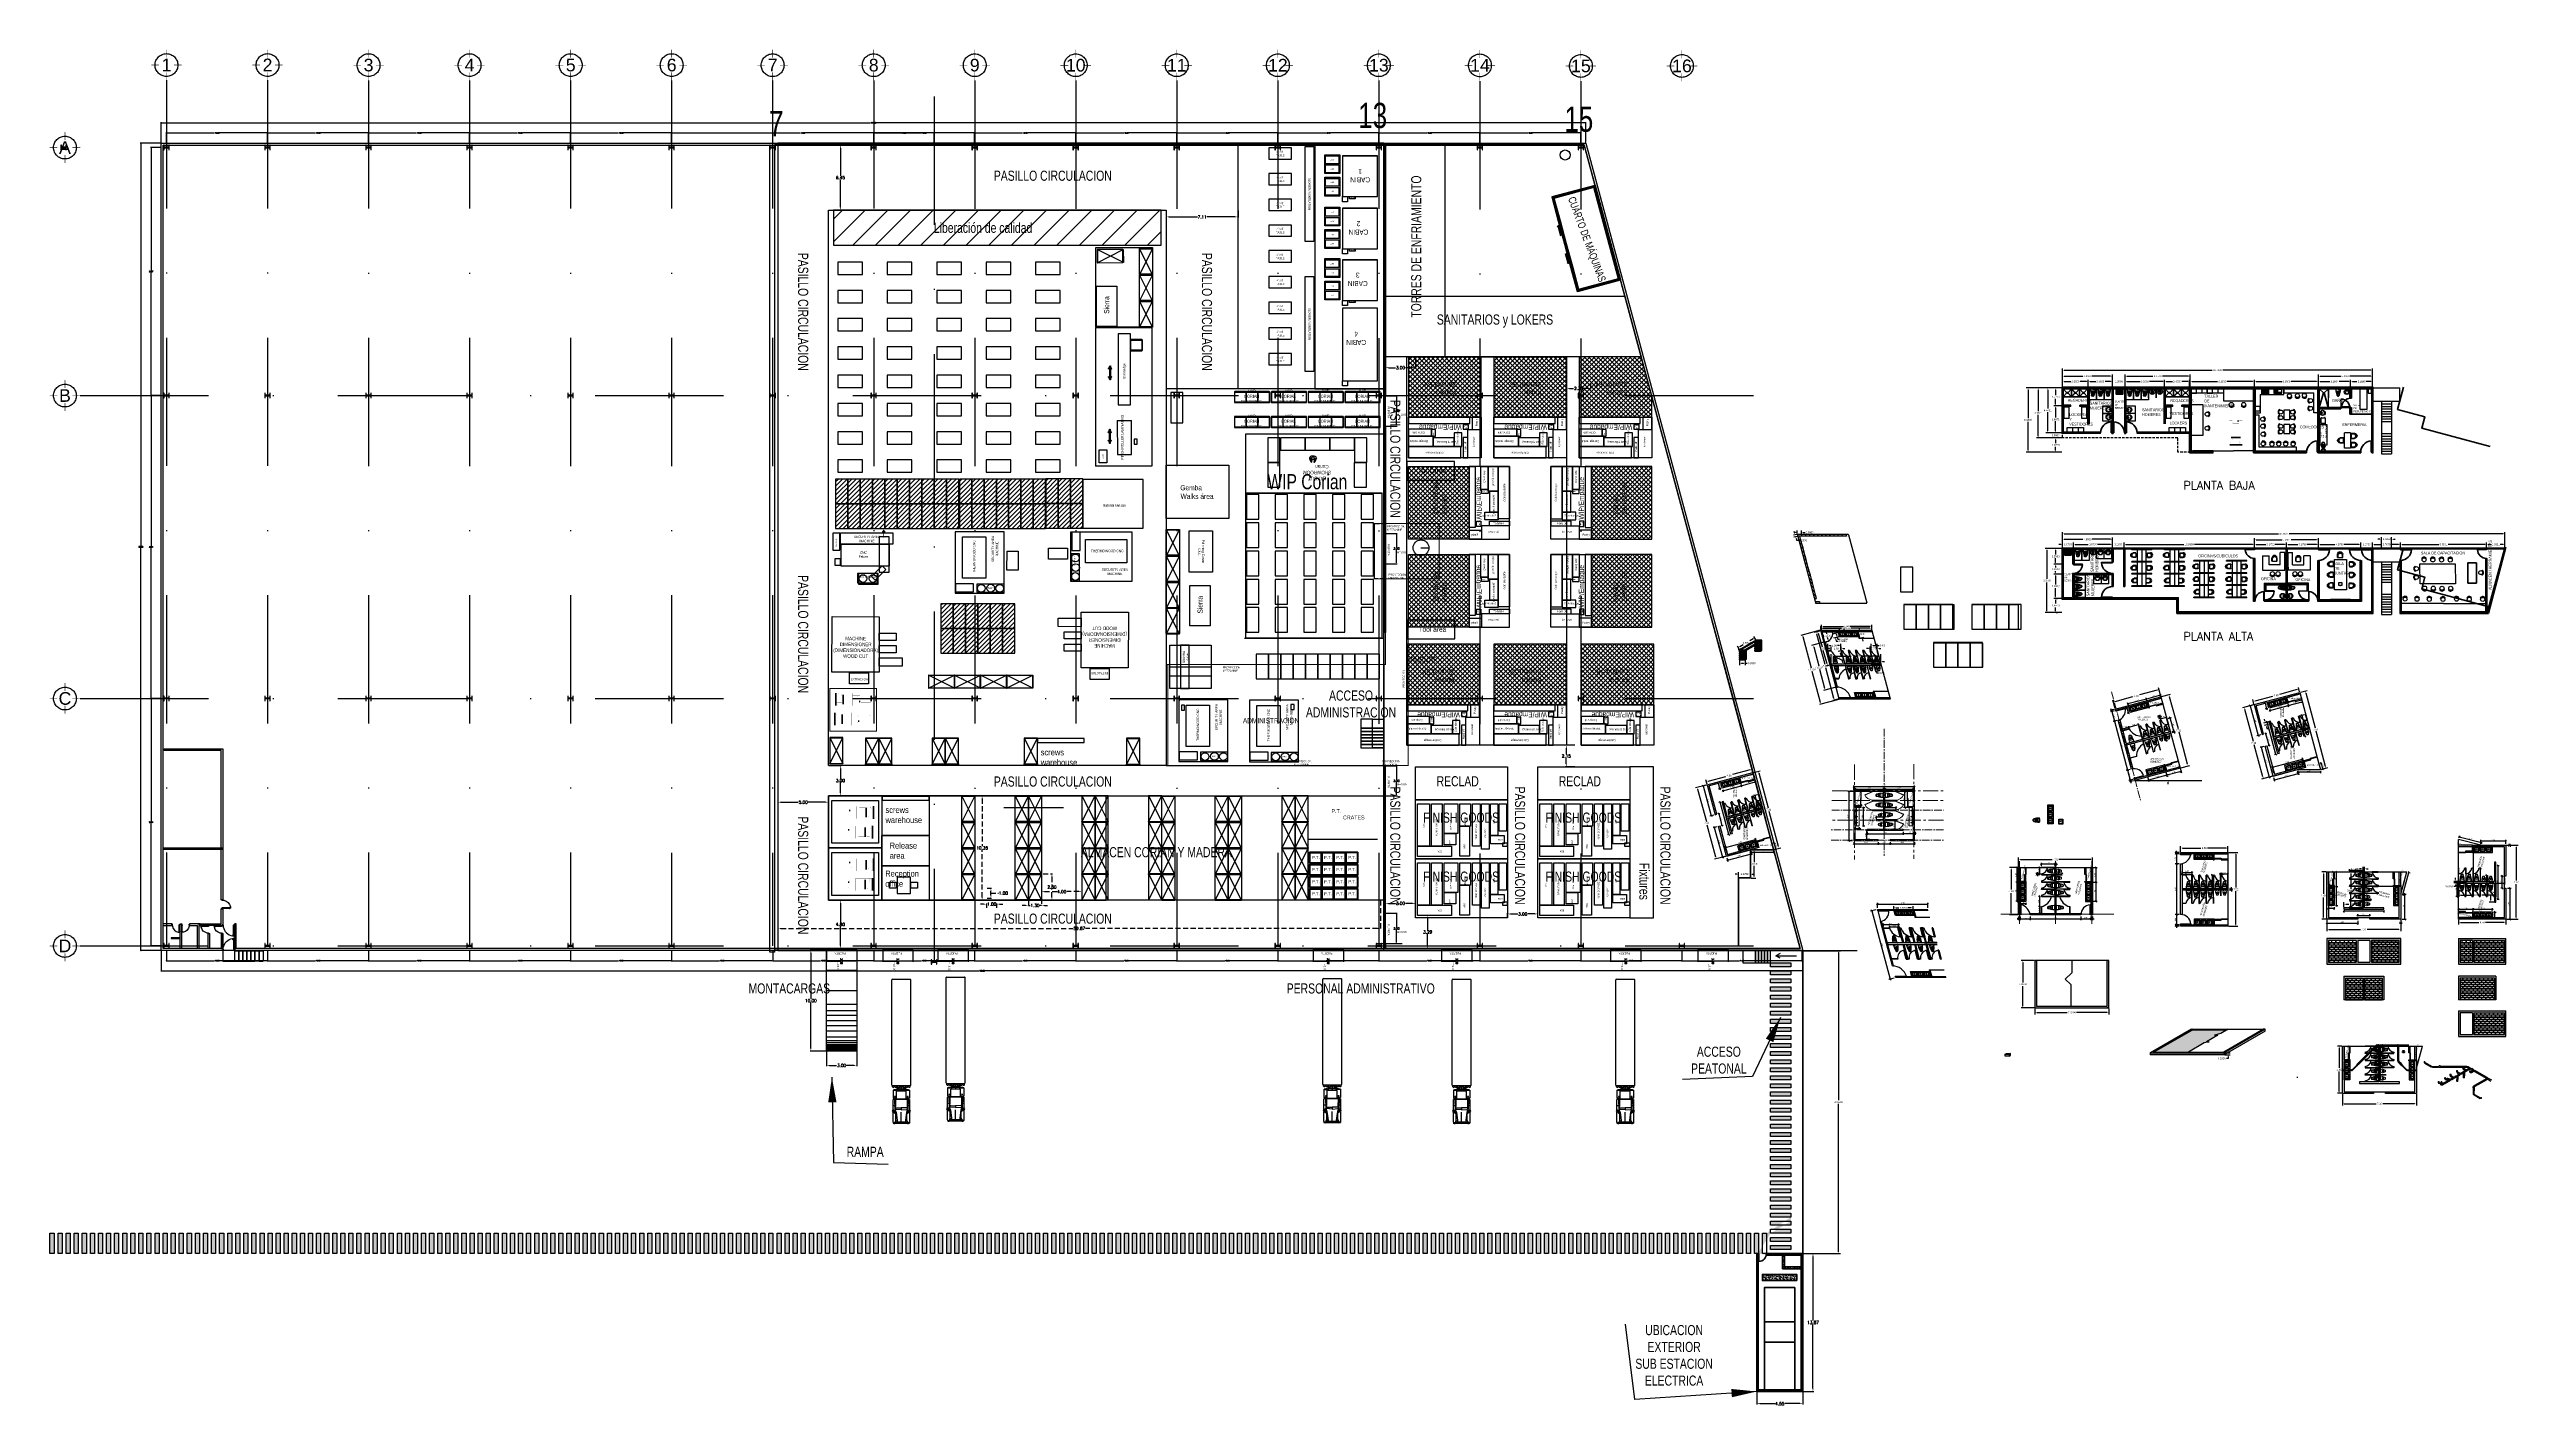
# Model space of a CAD drawing. Header units: millimetres. Extents: x 1263 to 3002, y 1308 to 2683.
# Drawn here: x 1263.5 to 1508, y 1309.8 to 1444.2 of the extents above; entities that cross this region are included whole.
import ezdxf
from ezdxf.enums import TextEntityAlignment as Align
from ezdxf.lldxf.tags import DXFTag

# ---------------------------------------------------------------- set-up
doc = ezdxf.new("R2010")
doc.units = ezdxf.units.MM
doc.header["$PDMODE"] = 34
for name, pattern in [('CENTER', [2, 1.25, -0.25, 0.25, -0.25]), ('CENTER2', [1.125, 0.75, -0.125, 0.125, -0.125]), ('CENTRO2', [1.125, 0.75, -0.125, 0.125, -0.125]), ('DASHDOT', [25.4, 12.7, -6.35, 0, -6.35]), ('DASHED2', [0.375, 0.25, -0.125])]:
    doc.linetypes.add(name, pattern=pattern)
for name, color, linetype in [('1- 1', 1, 'Continuous'), ('1- 2', 223, 'Continuous'), ('1- 3', 3, 'Continuous'), ('1- muro de carga', 5, 'Continuous'), ('DIM GENERAL', 1, 'Continuous'), ('dim-75', 2, 'Continuous'), ('ejes', 140, 'DASHDOT'), ('IH', 170, 'Continuous'), ('LINEA LIMITE DE ZONIFICACION', 2, 'Continuous'), ('LINEA PROYECCION', 1, 'DASHED2'), ('MARCO', 254, 'Continuous'), ('Mezanine', 6, 'Continuous'), ('mobiliario', 8, 'Continuous'), ('MUEBLES', 43, 'Continuous'), ('PUERTAS', 2, 'Continuous'), ('sanitario', 3, 'Continuous'), ('Ventana', 140, 'Continuous')]:
    doc.layers.add(name, color=color, linetype=linetype)
for name, color, linetype, lineweight in [('2', 223, 'Continuous', 5), ('COTAS', 202, 'Continuous', 0), ('EJESS', 253, 'CENTER2', 0), ('MOVILIARIO SANITARIO', 142, 'Continuous', 0), ('muros', 5, 'Continuous', 50), ('Otro moviliario', 30, 'Continuous', 0), ('POZO PLUVIAL', 181, 'Continuous', 30), ('sanitaria', 1, 'Continuous', 0)]:
    doc.layers.add(name, color=color, linetype=linetype, lineweight=lineweight)
doc.styles.add('75', font='romans.shx', dxfattribs={"height": 0.112})
doc.styles.add('ALA', font='arial.ttf')
doc.styles.add('ARRAY BASE$0$Standard', font='arial.ttf')
doc.styles.add('ARRAY BASE$0$STYLE1', font='swissc.ttf', dxfattribs={"width": 0.9})
doc.styles.add('MONOTXT4', font='MONOTXT4.shx')
doc.styles.get("Standard").update_dxf_attribs({"font": 'arial.ttf'})
doc.styles.add('TEXTO GENERAL', font='swissc.ttf', dxfattribs={"width": 0.9, "height": 1})
doc.styles.add('TEXTOS', font='romans.shx')
tags = doc.linetypes.add('ARRAY BASE$0$CACHE', pattern=[0.24, 0.12, -0.12]).pattern_tags.tags
tags[6:7] = [DXFTag(74, 4), DXFTag(75, 0), DXFTag(340, '0'), DXFTag(46, 1.0), DXFTag(50, 0.0), DXFTag(44, 0.0), DXFTag(45, 0.0)]
tags[4:5] = [DXFTag(74, 4), DXFTag(75, 0), DXFTag(340, '0'), DXFTag(46, 1.0), DXFTag(50, 0.0), DXFTag(44, 0.0), DXFTag(45, 0.0)]
doc.dimstyles.new('ARRAY BASE$0$ISO-25', dxfattribs={"dimtxt": 2.5, "dimasz": 2.5, "dimexe": 1.25, "dimexo": 0.625, "dimtad": 1, "dimtxsty": 'ARRAY BASE$0$Standard', "dimcen": 2.5, "dimadec": 0, "dimazin": 0, "dimtfac": 1, "dimtmove": 0, "dimatfit": 3, "dimfxl": 1, "dimarcsym": 0})
doc.dimstyles.new('DIM-75P', dxfattribs={"dimtxt": 0.3, "dimasz": 0.3, "dimexe": 0.0675, "dimexo": 0.0468, "dimgap": 0.0375, "dimtad": 0, "dimtih": 1, "dimtoh": 1, "dimzin": 0, "dimdsep": 46, "dimtxsty": 'TEXTOS', "dimcen": 0.3, "dimclrd": 1, "dimclre": 1, "dimclrt": 2, "dimadec": 0, "dimazin": 0, "dimtfac": 1, "dimtmove": 1, "dimatfit": 3, "dimldrblk": 'flecha', "dimfxl": 0.045, "dimtolj": 1, "dimtzin": 0, "dimlwd": -1, "dimlwe": -1, "dimarcsym": 0})
doc.dimstyles.new('metros anotativo', dxfattribs={"dimtxt": 0.12, "dimasz": 0.15, "dimexe": 0.125, "dimexo": 0.15, "dimgap": 0.0652, "dimtad": 1, "dimzin": 1, "dimdsep": 46, "dimtxsty": 'Standard', "dimblk": 'OBLIQUE', "dimcen": 0, "dimadec": 0, "dimazin": 0, "dimtfac": 1, "dimtix": 1, "dimtmove": 0, "dimatfit": 3, "dimfxl": 0.3, "dimarcsym": 0})
doc.dimstyles.get("Standard").update_dxf_attribs({"dimtxt": 0.18, "dimasz": 0.18, "dimexe": 0.18, "dimexo": 0.0625, "dimgap": 0.09, "dimtad": 0, "dimtih": 1, "dimtoh": 1, "dimdec": 4, "dimzin": 0, "dimdsep": 46, "dimtxsty": 'Standard', "dimcen": 0.09, "dimadec": 0, "dimazin": 0, "dimtfac": 1, "dimtdec": 4, "dimtofl": 0, "dimtmove": 0, "dimatfit": 3, "dimfxl": 1, "dimtolj": 1, "dimtzin": 0, "dimarcsym": 0})
pattern_1 = [(45, (185.428778, 1316.465176), (-0.0224506403, 0.0224506403), [])]

# ---------------------------------------------------------------- blocks, each defined once
blk = doc.blocks.new('ejeh')
at = {"layer": 'ejes', "const_width": 0.02}
blk.add_lwpolyline([(0, 0.17, -2.414214), (0.5, 0.67, 1)], format="xyb", dxfattribs=at)
for points in [[(0, 1.35), (0, 1)], [(-0.33, 0.67), (-0.67, 0.67)], [(0, 0), (0, 0.35)], [(0.33, 0.67), (0.67, 0.67)]]:
    blk.add_lwpolyline(points, dxfattribs=at)
at = {"layer": 'ejes'}
blk.add_circle((0, 0.67), 0.5, dxfattribs=at)
blk.add_attdef('X', text='', height=0.556, dxfattribs=at).set_placement((0, 0.67), align=Align.MIDDLE_CENTER)
blk = doc.blocks.new('flecha')
at = {"ltscale": 6}
for points in [[(-0.02, 0.03), (-0.11, 0.13), (-0.12, 0.05), (-0.12, 0.21)], [(-0.02, -0.03), (-0.11, -0.13), (-0.12, -0.05), (-0.12, -0.21)]]:
    blk.add_hatch(color=256, dxfattribs=at).paths.add_polyline_path(points)
for p, q in [((0.01, -0.02), (-0.14, 0.24)), ((0.01, 0.02), (-0.14, -0.24)), ((-0.13, 0.24), (-0.13, 0.03)), ((-0.13, 0.03), (-0.1, 0.12)), ((0, 0), (-0.1, 0.12)), ((0, 0), (-0.1, -0.12)), ((-0.13, -0.02), (-0.13, -0.24)), ((-0.13, -0.02), (-0.1, -0.12))]:
    blk.add_line(p, q, dxfattribs=at)
for points in [[(-0.02, 0.03), (-0.11, 0.13), (-0.12, 0.05), (-0.12, 0.21)], [(-0.02, -0.03), (-0.11, -0.13), (-0.12, -0.05), (-0.12, -0.21)]]:
    blk.add_lwpolyline(points, close=True, dxfattribs=at)
blk = doc.blocks.new('*D14')
at = {"layer": 'Defpoints', "color": 0, "transparency": 16777216}
for p in [(1089.66, 118.43), (1099.67, 119.43), (1099.67, 118.43)]:
    blk.add_point(p, dxfattribs=at)
at = {"layer": 'dim-75', "color": 1, "transparency": 16777216}
for p, q in [((1089.66, 118.48), (1089.66, 119.5)), ((1089.73, 119.43), (1094.41, 119.43)), ((1099.61, 119.43), (1094.92, 119.43)), ((1099.67, 118.48), (1099.67, 119.5))]:
    blk.add_line(p, q, dxfattribs=at)
at = {"layer": 'dim-75', "color": 1, "transparency": 16777216, "xscale": 0.06375, "yscale": 0.06375, "zscale": 0.06375, "rotation": 180}
blk.add_blockref('flecha', (1089.66, 119.43), dxfattribs=at)
at = {"layer": 'dim-75', "color": 1, "transparency": 16777216, "xscale": 0.06375, "yscale": 0.06375, "zscale": 0.06375}
blk.add_blockref('flecha', (1099.67, 119.43), dxfattribs=at)
at = {"layer": 'dim-75', "transparency": 16777216, "insert": (1094.67, 119.43), "char_height": 0.112, "attachment_point": 5, "style": '75'}
blk.add_mtext('\\A1;10.00', dxfattribs=at)
blk = doc.blocks.new('*D32')
at = {"layer": 'Defpoints', "color": 0, "transparency": 16777216}
for p in [(1099.67, 118.43), (1109.68, 119.43), (1109.68, 118.43)]:
    blk.add_point(p, dxfattribs=at)
at = {"layer": 'dim-75', "color": 1, "transparency": 16777216}
for p, q in [((1099.67, 118.48), (1099.67, 119.5)), ((1099.74, 119.43), (1104.42, 119.43)), ((1109.62, 119.43), (1104.93, 119.43)), ((1109.68, 118.48), (1109.68, 119.5))]:
    blk.add_line(p, q, dxfattribs=at)
at = {"layer": 'dim-75', "color": 1, "transparency": 16777216, "xscale": 0.06375, "yscale": 0.06375, "zscale": 0.06375, "rotation": 180}
blk.add_blockref('flecha', (1099.67, 119.43), dxfattribs=at)
at = {"layer": 'dim-75', "color": 1, "transparency": 16777216, "xscale": 0.06375, "yscale": 0.06375, "zscale": 0.06375}
blk.add_blockref('flecha', (1109.68, 119.43), dxfattribs=at)
at = {"layer": 'dim-75', "transparency": 16777216, "insert": (1104.68, 119.43), "char_height": 0.112, "attachment_point": 5, "style": '75'}
blk.add_mtext('\\A1;10.00', dxfattribs=at)
blk = doc.blocks.new('*D33')
at = {"layer": 'Defpoints', "color": 0, "transparency": 16777216}
for p in [(1109.68, 118.43), (1119.68, 119.43), (1119.68, 118.43)]:
    blk.add_point(p, dxfattribs=at)
at = {"layer": 'dim-75', "color": 1, "transparency": 16777216}
for p, q in [((1109.68, 118.48), (1109.68, 119.5)), ((1109.74, 119.43), (1114.43, 119.43)), ((1119.62, 119.43), (1114.93, 119.43)), ((1119.68, 118.48), (1119.68, 119.5))]:
    blk.add_line(p, q, dxfattribs=at)
at = {"layer": 'dim-75', "color": 1, "transparency": 16777216, "xscale": 0.06375, "yscale": 0.06375, "zscale": 0.06375, "rotation": 180}
blk.add_blockref('flecha', (1109.68, 119.43), dxfattribs=at)
at = {"layer": 'dim-75', "color": 1, "transparency": 16777216, "xscale": 0.06375, "yscale": 0.06375, "zscale": 0.06375}
blk.add_blockref('flecha', (1119.68, 119.43), dxfattribs=at)
at = {"layer": 'dim-75', "transparency": 16777216, "insert": (1114.68, 119.43), "char_height": 0.112, "attachment_point": 5, "style": '75'}
blk.add_mtext('\\A1;10.00', dxfattribs=at)
blk = doc.blocks.new('*D34')
at = {"layer": 'Defpoints', "color": 0, "transparency": 16777216}
for p in [(1119.68, 118.43), (1129.69, 119.43), (1129.69, 118.43)]:
    blk.add_point(p, dxfattribs=at)
at = {"layer": 'dim-75', "color": 1, "transparency": 16777216}
for p, q in [((1119.68, 118.48), (1119.68, 119.5)), ((1119.74, 119.43), (1124.43, 119.43)), ((1129.62, 119.43), (1124.94, 119.43)), ((1129.69, 118.48), (1129.69, 119.5))]:
    blk.add_line(p, q, dxfattribs=at)
at = {"layer": 'dim-75', "color": 1, "transparency": 16777216, "xscale": 0.06375, "yscale": 0.06375, "zscale": 0.06375, "rotation": 180}
blk.add_blockref('flecha', (1119.68, 119.43), dxfattribs=at)
at = {"layer": 'dim-75', "color": 1, "transparency": 16777216, "xscale": 0.06375, "yscale": 0.06375, "zscale": 0.06375}
blk.add_blockref('flecha', (1129.69, 119.43), dxfattribs=at)
at = {"layer": 'dim-75', "transparency": 16777216, "insert": (1124.68, 119.43), "char_height": 0.112, "attachment_point": 5, "style": '75'}
blk.add_mtext('\\A1;10.00', dxfattribs=at)
blk = doc.blocks.new('*D35')
at = {"layer": 'Defpoints', "color": 0, "transparency": 16777216}
for p in [(1129.69, 118.43), (1139.69, 119.43), (1139.69, 118.43)]:
    blk.add_point(p, dxfattribs=at)
at = {"layer": 'dim-75', "color": 1, "transparency": 16777216}
for p, q in [((1129.69, 118.48), (1129.69, 119.5)), ((1129.75, 119.43), (1134.43, 119.43)), ((1139.62, 119.43), (1134.94, 119.43)), ((1139.69, 118.48), (1139.69, 119.5))]:
    blk.add_line(p, q, dxfattribs=at)
at = {"layer": 'dim-75', "color": 1, "transparency": 16777216, "xscale": 0.06375, "yscale": 0.06375, "zscale": 0.06375, "rotation": 180}
blk.add_blockref('flecha', (1129.69, 119.43), dxfattribs=at)
at = {"layer": 'dim-75', "color": 1, "transparency": 16777216, "xscale": 0.06375, "yscale": 0.06375, "zscale": 0.06375}
blk.add_blockref('flecha', (1139.69, 119.43), dxfattribs=at)
at = {"layer": 'dim-75', "transparency": 16777216, "insert": (1134.69, 119.43), "char_height": 0.112, "attachment_point": 5, "style": '75'}
blk.add_mtext('\\A1;10.00', dxfattribs=at)
blk = doc.blocks.new('*D36')
at = {"layer": 'Defpoints', "color": 0, "transparency": 16777216}
for p in [(1139.69, 118.43), (1165.69, 119.43), (1165.69, 118.43)]:
    blk.add_point(p, dxfattribs=at)
at = {"layer": 'dim-75', "color": 1, "transparency": 16777216}
for p, q in [((1139.69, 118.48), (1139.69, 119.5)), ((1139.75, 119.43), (1152.43, 119.43)), ((1165.62, 119.43), (1152.94, 119.43)), ((1165.69, 118.48), (1165.69, 119.5))]:
    blk.add_line(p, q, dxfattribs=at)
at = {"layer": 'dim-75', "color": 1, "transparency": 16777216, "xscale": 0.06375, "yscale": 0.06375, "zscale": 0.06375, "rotation": 180}
blk.add_blockref('flecha', (1139.69, 119.43), dxfattribs=at)
at = {"layer": 'dim-75', "color": 1, "transparency": 16777216, "xscale": 0.06375, "yscale": 0.06375, "zscale": 0.06375}
blk.add_blockref('flecha', (1165.69, 119.43), dxfattribs=at)
at = {"layer": 'dim-75', "transparency": 16777216, "insert": (1152.69, 119.43), "char_height": 0.112, "attachment_point": 5, "style": '75'}
blk.add_mtext('\\A1;10.00', dxfattribs=at)
blk = doc.blocks.new('*D37')
at = {"layer": 'Defpoints', "color": 0, "transparency": 16777216}
for p in [(1159.7, 119.43), (1159.7, 118.43), (1165.69, 118.43)]:
    blk.add_point(p, dxfattribs=at)
at = {"layer": 'dim-75', "color": 1, "transparency": 16777216}
for p, q in [((1159.7, 118.48), (1159.7, 119.5)), ((1159.77, 119.43), (1162.44, 119.43)), ((1165.62, 119.43), (1162.95, 119.43)), ((1165.69, 118.48), (1165.69, 119.5))]:
    blk.add_line(p, q, dxfattribs=at)
at = {"layer": 'dim-75', "color": 1, "transparency": 16777216, "xscale": 0.06375, "yscale": 0.06375, "zscale": 0.06375, "rotation": 180}
blk.add_blockref('flecha', (1159.7, 119.43), dxfattribs=at)
at = {"layer": 'dim-75', "color": 1, "transparency": 16777216, "xscale": 0.06375, "yscale": 0.06375, "zscale": 0.06375}
blk.add_blockref('flecha', (1165.69, 119.43), dxfattribs=at)
at = {"layer": 'dim-75', "transparency": 16777216, "insert": (1162.69, 119.43), "char_height": 0.112, "attachment_point": 5, "style": '75'}
blk.add_mtext('\\A1;10.00', dxfattribs=at)
blk = doc.blocks.new('*D38')
at = {"layer": 'Defpoints', "color": 0, "transparency": 16777216}
for p in [(1159.7, 118.43), (1169.7, 119.43), (1169.7, 118.43)]:
    blk.add_point(p, dxfattribs=at)
at = {"layer": 'dim-75', "color": 1, "transparency": 16777216}
for p, q in [((1159.7, 118.48), (1159.7, 119.5)), ((1159.77, 119.43), (1164.45, 119.43)), ((1169.64, 119.43), (1164.96, 119.43)), ((1169.7, 118.48), (1169.7, 119.5))]:
    blk.add_line(p, q, dxfattribs=at)
at = {"layer": 'dim-75', "color": 1, "transparency": 16777216, "xscale": 0.06375, "yscale": 0.06375, "zscale": 0.06375, "rotation": 180}
blk.add_blockref('flecha', (1159.7, 119.43), dxfattribs=at)
at = {"layer": 'dim-75', "color": 1, "transparency": 16777216, "xscale": 0.06375, "yscale": 0.06375, "zscale": 0.06375}
blk.add_blockref('flecha', (1169.7, 119.43), dxfattribs=at)
at = {"layer": 'dim-75', "transparency": 16777216, "insert": (1164.7, 119.43), "char_height": 0.112, "attachment_point": 5, "style": '75'}
blk.add_mtext('\\A1;10.00', dxfattribs=at)
blk = doc.blocks.new('*D39')
at = {"layer": 'Defpoints', "color": 0, "transparency": 16777216}
for p in [(1169.7, 118.43), (1179.71, 119.43), (1179.71, 118.43)]:
    blk.add_point(p, dxfattribs=at)
at = {"layer": 'dim-75', "color": 1, "transparency": 16777216}
for p, q in [((1169.7, 118.48), (1169.7, 119.5)), ((1169.77, 119.43), (1174.45, 119.43)), ((1179.65, 119.43), (1174.96, 119.43)), ((1179.71, 118.48), (1179.71, 119.5))]:
    blk.add_line(p, q, dxfattribs=at)
at = {"layer": 'dim-75', "color": 1, "transparency": 16777216, "xscale": 0.06375, "yscale": 0.06375, "zscale": 0.06375, "rotation": 180}
blk.add_blockref('flecha', (1169.7, 119.43), dxfattribs=at)
at = {"layer": 'dim-75', "color": 1, "transparency": 16777216, "xscale": 0.06375, "yscale": 0.06375, "zscale": 0.06375}
blk.add_blockref('flecha', (1179.71, 119.43), dxfattribs=at)
at = {"layer": 'dim-75', "transparency": 16777216, "insert": (1174.71, 119.43), "char_height": 0.112, "attachment_point": 5, "style": '75'}
blk.add_mtext('\\A1;10.00', dxfattribs=at)
blk = doc.blocks.new('*D40')
at = {"layer": 'Defpoints', "color": 0, "transparency": 16777216}
for p in [(1179.71, 118.43), (1189.72, 119.43), (1189.72, 118.43)]:
    blk.add_point(p, dxfattribs=at)
at = {"layer": 'dim-75', "color": 1, "transparency": 16777216}
for p, q in [((1179.71, 118.48), (1179.71, 119.5)), ((1179.78, 119.43), (1184.46, 119.43)), ((1189.66, 119.43), (1184.97, 119.43)), ((1189.72, 118.48), (1189.72, 119.5))]:
    blk.add_line(p, q, dxfattribs=at)
at = {"layer": 'dim-75', "color": 1, "transparency": 16777216, "xscale": 0.06375, "yscale": 0.06375, "zscale": 0.06375, "rotation": 180}
blk.add_blockref('flecha', (1179.71, 119.43), dxfattribs=at)
at = {"layer": 'dim-75', "color": 1, "transparency": 16777216, "xscale": 0.06375, "yscale": 0.06375, "zscale": 0.06375}
blk.add_blockref('flecha', (1189.72, 119.43), dxfattribs=at)
at = {"layer": 'dim-75', "transparency": 16777216, "insert": (1184.72, 119.43), "char_height": 0.112, "attachment_point": 5, "style": '75'}
blk.add_mtext('\\A1;10.00', dxfattribs=at)
blk = doc.blocks.new('*D41')
at = {"layer": 'Defpoints', "color": 0, "transparency": 16777216}
for p in [(1189.72, 118.43), (1199.72, 119.43), (1199.72, 118.43)]:
    blk.add_point(p, dxfattribs=at)
at = {"layer": 'dim-75', "color": 1, "transparency": 16777216}
for p, q in [((1189.72, 118.48), (1189.72, 119.5)), ((1189.78, 119.43), (1194.47, 119.43)), ((1199.66, 119.43), (1194.97, 119.43)), ((1199.72, 118.48), (1199.72, 119.5))]:
    blk.add_line(p, q, dxfattribs=at)
at = {"layer": 'dim-75', "color": 1, "transparency": 16777216, "xscale": 0.06375, "yscale": 0.06375, "zscale": 0.06375, "rotation": 180}
blk.add_blockref('flecha', (1189.72, 119.43), dxfattribs=at)
at = {"layer": 'dim-75', "color": 1, "transparency": 16777216, "xscale": 0.06375, "yscale": 0.06375, "zscale": 0.06375}
blk.add_blockref('flecha', (1199.72, 119.43), dxfattribs=at)
at = {"layer": 'dim-75', "transparency": 16777216, "insert": (1194.72, 119.43), "char_height": 0.112, "attachment_point": 5, "style": '75'}
blk.add_mtext('\\A1;10.00', dxfattribs=at)
blk = doc.blocks.new('*D42')
at = {"layer": 'Defpoints', "color": 0, "transparency": 16777216}
for p in [(1199.72, 118.43), (1209.73, 119.43), (1209.73, 118.43)]:
    blk.add_point(p, dxfattribs=at)
at = {"layer": 'dim-75', "color": 1, "transparency": 16777216}
for p, q in [((1199.72, 118.48), (1199.72, 119.5)), ((1199.78, 119.43), (1204.47, 119.43)), ((1209.66, 119.43), (1204.98, 119.43)), ((1209.73, 118.48), (1209.73, 119.5))]:
    blk.add_line(p, q, dxfattribs=at)
at = {"layer": 'dim-75', "color": 1, "transparency": 16777216, "xscale": 0.06375, "yscale": 0.06375, "zscale": 0.06375, "rotation": 180}
blk.add_blockref('flecha', (1199.72, 119.43), dxfattribs=at)
at = {"layer": 'dim-75', "color": 1, "transparency": 16777216, "xscale": 0.06375, "yscale": 0.06375, "zscale": 0.06375}
blk.add_blockref('flecha', (1209.73, 119.43), dxfattribs=at)
at = {"layer": 'dim-75', "transparency": 16777216, "insert": (1204.72, 119.43), "char_height": 0.112, "attachment_point": 5, "style": '75'}
blk.add_mtext('\\A1;10.00', dxfattribs=at)
blk = doc.blocks.new('*D43')
at = {"layer": 'Defpoints', "color": 0, "transparency": 16777216}
for p in [(1209.73, 118.43), (1219.73, 119.43), (1219.73, 118.43)]:
    blk.add_point(p, dxfattribs=at)
at = {"layer": 'dim-75', "color": 1, "transparency": 16777216}
for p, q in [((1209.73, 118.48), (1209.73, 119.5)), ((1209.79, 119.43), (1214.48, 119.43)), ((1219.67, 119.43), (1214.98, 119.43)), ((1219.73, 118.48), (1219.73, 119.5))]:
    blk.add_line(p, q, dxfattribs=at)
at = {"layer": 'dim-75', "color": 1, "transparency": 16777216, "xscale": 0.06375, "yscale": 0.06375, "zscale": 0.06375, "rotation": 180}
blk.add_blockref('flecha', (1209.73, 119.43), dxfattribs=at)
at = {"layer": 'dim-75', "color": 1, "transparency": 16777216, "xscale": 0.06375, "yscale": 0.06375, "zscale": 0.06375}
blk.add_blockref('flecha', (1219.73, 119.43), dxfattribs=at)
at = {"layer": 'dim-75', "transparency": 16777216, "insert": (1214.73, 119.43), "char_height": 0.112, "attachment_point": 5, "style": '75'}
blk.add_mtext('\\A1;10.00', dxfattribs=at)
blk = doc.blocks.new('*D44')
at = {"layer": 'Defpoints', "color": 0, "transparency": 16777216}
for p in [(1219.73, 118.43), (1229.74, 119.43), (1229.74, 118.43)]:
    blk.add_point(p, dxfattribs=at)
at = {"layer": 'dim-75', "color": 1, "transparency": 16777216}
for p, q in [((1219.73, 118.48), (1219.73, 119.5)), ((1219.8, 119.43), (1224.48, 119.43)), ((1229.67, 119.43), (1224.99, 119.43)), ((1229.74, 118.48), (1229.74, 119.5))]:
    blk.add_line(p, q, dxfattribs=at)
at = {"layer": 'dim-75', "color": 1, "transparency": 16777216, "xscale": 0.06375, "yscale": 0.06375, "zscale": 0.06375, "rotation": 180}
blk.add_blockref('flecha', (1219.73, 119.43), dxfattribs=at)
at = {"layer": 'dim-75', "color": 1, "transparency": 16777216, "xscale": 0.06375, "yscale": 0.06375, "zscale": 0.06375}
blk.add_blockref('flecha', (1229.74, 119.43), dxfattribs=at)
at = {"layer": 'dim-75', "transparency": 16777216, "insert": (1224.73, 119.43), "char_height": 0.112, "attachment_point": 5, "style": '75'}
blk.add_mtext('\\A1;10.00', dxfattribs=at)
blk = doc.blocks.new('*D45')
at = {"layer": 'Defpoints', "color": 0, "transparency": 16777216}
for p in [(1089.14, 120.43), (1089.14, 118.43), (1230.22, 118.43)]:
    blk.add_point(p, dxfattribs=at)
at = {"layer": 'dim-75', "color": 1, "transparency": 16777216}
for p, q in [((1089.14, 118.48), (1089.14, 120.5)), ((1089.2, 120.43), (1159.38, 120.43)), ((1230.16, 120.43), (1159.99, 120.43)), ((1230.22, 118.48), (1230.22, 120.5))]:
    blk.add_line(p, q, dxfattribs=at)
at = {"layer": 'dim-75', "color": 1, "transparency": 16777216, "xscale": 0.06375, "yscale": 0.06375, "zscale": 0.06375, "rotation": 180}
blk.add_blockref('flecha', (1089.14, 120.43), dxfattribs=at)
at = {"layer": 'dim-75', "color": 1, "transparency": 16777216, "xscale": 0.06375, "yscale": 0.06375, "zscale": 0.06375}
blk.add_blockref('flecha', (1230.22, 120.43), dxfattribs=at)
at = {"layer": 'dim-75', "transparency": 16777216, "insert": (1159.68, 120.43), "char_height": 0.112, "attachment_point": 5, "style": '75'}
blk.add_mtext('\\A1;141.08', dxfattribs=at)
blk = doc.blocks.new('*D46')
at = {"layer": 'Defpoints', "color": 0, "transparency": 16777216}
for p in [(1089.14, 118.43), (1087.14, 38.43), (1089.14, 38.43)]:
    blk.add_point(p, dxfattribs=at)
at = {"layer": 'dim-75', "color": 1, "transparency": 16777216}
for p, q in [((1089.09, 118.43), (1087.07, 118.43)), ((1087.14, 118.36), (1087.14, 78.52)), ((1087.14, 38.49), (1087.14, 78.34)), ((1089.09, 38.43), (1087.07, 38.43))]:
    blk.add_line(p, q, dxfattribs=at)
at = {"layer": 'dim-75', "color": 1, "transparency": 16777216, "xscale": 0.06375, "yscale": 0.06375, "zscale": 0.06375}
for p, rotation in [((1087.14, 118.43), 90), ((1087.14, 38.43), 270)]:
    blk.add_blockref('flecha', p, dxfattribs=dict(at, rotation=rotation))
at = {"layer": 'dim-75', "transparency": 16777216, "insert": (1087.14, 78.43), "char_height": 0.112, "attachment_point": 5, "style": '75'}
blk.add_mtext('\\A1;80.00', dxfattribs=at)
blk = doc.blocks.new('*D47')
at = {"layer": 'Defpoints', "color": 0, "transparency": 16777216}
for p in [(1088.14, 63.41), (1089.14, 63.41), (1089.14, 38.9)]:
    blk.add_point(p, dxfattribs=at)
at = {"layer": 'dim-75', "color": 1, "transparency": 16777216}
for p, q in [((1089.09, 63.41), (1088.07, 63.41)), ((1088.14, 63.35), (1088.14, 51.25)), ((1088.14, 38.97), (1088.14, 51.06)), ((1089.09, 38.9), (1088.07, 38.9))]:
    blk.add_line(p, q, dxfattribs=at)
at = {"layer": 'dim-75', "color": 1, "transparency": 16777216, "xscale": 0.06375, "yscale": 0.06375, "zscale": 0.06375}
for p, rotation in [((1088.14, 63.41), 90), ((1088.14, 38.9), 270)]:
    blk.add_blockref('flecha', p, dxfattribs=dict(at, rotation=rotation))
at = {"layer": 'dim-75', "transparency": 16777216, "insert": (1088.14, 51.16), "char_height": 0.112, "attachment_point": 5, "style": '75'}
blk.add_mtext('\\A1;24.51', dxfattribs=at)
blk = doc.blocks.new('*D48')
at = {"layer": 'Defpoints', "color": 0, "transparency": 16777216}
for p in [(1088.14, 93.42), (1089.14, 93.42), (1089.14, 63.41)]:
    blk.add_point(p, dxfattribs=at)
at = {"layer": 'dim-75', "color": 1, "transparency": 16777216}
for p, q in [((1089.09, 93.42), (1088.07, 93.42)), ((1088.14, 93.36), (1088.14, 78.51)), ((1088.14, 63.48), (1088.14, 78.32)), ((1089.09, 63.41), (1088.07, 63.41))]:
    blk.add_line(p, q, dxfattribs=at)
at = {"layer": 'dim-75', "color": 1, "transparency": 16777216, "xscale": 0.06375, "yscale": 0.06375, "zscale": 0.06375}
for p, rotation in [((1088.14, 93.42), 90), ((1088.14, 63.41), 270)]:
    blk.add_blockref('flecha', p, dxfattribs=dict(at, rotation=rotation))
at = {"layer": 'dim-75', "transparency": 16777216, "insert": (1088.14, 78.42), "char_height": 0.112, "attachment_point": 5, "style": '75'}
blk.add_mtext('\\A1;30.01', dxfattribs=at)
blk = doc.blocks.new('*D49')
at = {"layer": 'Defpoints', "color": 0, "transparency": 16777216}
for p in [(1088.14, 117.99), (1089.14, 117.99), (1089.14, 93.42)]:
    blk.add_point(p, dxfattribs=at)
at = {"layer": 'dim-75', "color": 1, "transparency": 16777216}
for p, q in [((1089.09, 117.99), (1088.07, 117.99)), ((1088.14, 117.92), (1088.14, 105.8)), ((1088.14, 93.48), (1088.14, 105.61)), ((1089.09, 93.42), (1088.07, 93.42))]:
    blk.add_line(p, q, dxfattribs=at)
at = {"layer": 'dim-75', "color": 1, "transparency": 16777216, "xscale": 0.06375, "yscale": 0.06375, "zscale": 0.06375}
for p, rotation in [((1088.14, 117.99), 90), ((1088.14, 93.42), 270)]:
    blk.add_blockref('flecha', p, dxfattribs=dict(at, rotation=rotation))
at = {"layer": 'dim-75', "transparency": 16777216, "insert": (1088.14, 105.7), "char_height": 0.112, "attachment_point": 5, "style": '75'}
blk.add_mtext('\\A1;24.57', dxfattribs=at)
blk = doc.blocks.new('*D15')
at = {"layer": 'Defpoints', "color": 0, "transparency": 16777216}
for p in [(1089.66, 38.43), (1099.67, 38.43), (1099.67, 37.43)]:
    blk.add_point(p, dxfattribs=at)
at = {"layer": 'dim-75', "color": 1, "transparency": 16777216}
for p, q in [((1089.66, 38.38), (1089.66, 37.36)), ((1089.73, 37.43), (1094.41, 37.43)), ((1099.61, 37.43), (1094.92, 37.43)), ((1099.67, 38.38), (1099.67, 37.36))]:
    blk.add_line(p, q, dxfattribs=at)
at = {"layer": 'dim-75', "color": 1, "transparency": 16777216, "xscale": 0.06375, "yscale": 0.06375, "zscale": 0.06375, "rotation": 180}
blk.add_blockref('flecha', (1089.66, 37.43), dxfattribs=at)
at = {"layer": 'dim-75', "color": 1, "transparency": 16777216, "xscale": 0.06375, "yscale": 0.06375, "zscale": 0.06375}
blk.add_blockref('flecha', (1099.67, 37.43), dxfattribs=at)
at = {"layer": 'dim-75', "transparency": 16777216, "insert": (1094.67, 37.43), "char_height": 0.112, "attachment_point": 5, "style": '75'}
blk.add_mtext('\\A1;10.00', dxfattribs=at)
blk = doc.blocks.new('*D16')
at = {"layer": 'Defpoints', "color": 0, "transparency": 16777216}
for p in [(1099.67, 38.43), (1109.68, 38.43), (1109.68, 37.43)]:
    blk.add_point(p, dxfattribs=at)
at = {"layer": 'dim-75', "color": 1, "transparency": 16777216}
for p, q in [((1099.67, 38.38), (1099.67, 37.36)), ((1099.74, 37.43), (1104.42, 37.43)), ((1109.62, 37.43), (1104.93, 37.43)), ((1109.68, 38.38), (1109.68, 37.36))]:
    blk.add_line(p, q, dxfattribs=at)
at = {"layer": 'dim-75', "color": 1, "transparency": 16777216, "xscale": 0.06375, "yscale": 0.06375, "zscale": 0.06375, "rotation": 180}
blk.add_blockref('flecha', (1099.67, 37.43), dxfattribs=at)
at = {"layer": 'dim-75', "color": 1, "transparency": 16777216, "xscale": 0.06375, "yscale": 0.06375, "zscale": 0.06375}
blk.add_blockref('flecha', (1109.68, 37.43), dxfattribs=at)
at = {"layer": 'dim-75', "transparency": 16777216, "insert": (1104.68, 37.43), "char_height": 0.112, "attachment_point": 5, "style": '75'}
blk.add_mtext('\\A1;10.00', dxfattribs=at)
blk = doc.blocks.new('*D17')
at = {"layer": 'Defpoints', "color": 0, "transparency": 16777216}
for p in [(1109.68, 38.43), (1119.68, 38.43), (1119.68, 37.43)]:
    blk.add_point(p, dxfattribs=at)
at = {"layer": 'dim-75', "color": 1, "transparency": 16777216}
for p, q in [((1109.68, 38.38), (1109.68, 37.36)), ((1109.74, 37.43), (1114.43, 37.43)), ((1119.62, 37.43), (1114.93, 37.43)), ((1119.68, 38.38), (1119.68, 37.36))]:
    blk.add_line(p, q, dxfattribs=at)
at = {"layer": 'dim-75', "color": 1, "transparency": 16777216, "xscale": 0.06375, "yscale": 0.06375, "zscale": 0.06375, "rotation": 180}
blk.add_blockref('flecha', (1109.68, 37.43), dxfattribs=at)
at = {"layer": 'dim-75', "color": 1, "transparency": 16777216, "xscale": 0.06375, "yscale": 0.06375, "zscale": 0.06375}
blk.add_blockref('flecha', (1119.68, 37.43), dxfattribs=at)
at = {"layer": 'dim-75', "transparency": 16777216, "insert": (1114.68, 37.43), "char_height": 0.112, "attachment_point": 5, "style": '75'}
blk.add_mtext('\\A1;10.00', dxfattribs=at)
blk = doc.blocks.new('*D18')
at = {"layer": 'Defpoints', "color": 0, "transparency": 16777216}
for p in [(1119.68, 38.43), (1129.69, 38.43), (1129.69, 37.43)]:
    blk.add_point(p, dxfattribs=at)
at = {"layer": 'dim-75', "color": 1, "transparency": 16777216}
for p, q in [((1119.68, 38.38), (1119.68, 37.36)), ((1119.74, 37.43), (1124.43, 37.43)), ((1129.62, 37.43), (1124.94, 37.43)), ((1129.69, 38.38), (1129.69, 37.36))]:
    blk.add_line(p, q, dxfattribs=at)
at = {"layer": 'dim-75', "color": 1, "transparency": 16777216, "xscale": 0.06375, "yscale": 0.06375, "zscale": 0.06375, "rotation": 180}
blk.add_blockref('flecha', (1119.68, 37.43), dxfattribs=at)
at = {"layer": 'dim-75', "color": 1, "transparency": 16777216, "xscale": 0.06375, "yscale": 0.06375, "zscale": 0.06375}
blk.add_blockref('flecha', (1129.69, 37.43), dxfattribs=at)
at = {"layer": 'dim-75', "transparency": 16777216, "insert": (1124.68, 37.43), "char_height": 0.112, "attachment_point": 5, "style": '75'}
blk.add_mtext('\\A1;10.00', dxfattribs=at)
blk = doc.blocks.new('*D19')
at = {"layer": 'Defpoints', "color": 0, "transparency": 16777216}
for p in [(1129.69, 38.43), (1139.69, 38.43), (1139.69, 37.43)]:
    blk.add_point(p, dxfattribs=at)
at = {"layer": 'dim-75', "color": 1, "transparency": 16777216}
for p, q in [((1129.69, 38.38), (1129.69, 37.36)), ((1129.75, 37.43), (1134.43, 37.43)), ((1139.62, 37.43), (1134.94, 37.43)), ((1139.69, 38.38), (1139.69, 37.36))]:
    blk.add_line(p, q, dxfattribs=at)
at = {"layer": 'dim-75', "color": 1, "transparency": 16777216, "xscale": 0.06375, "yscale": 0.06375, "zscale": 0.06375, "rotation": 180}
blk.add_blockref('flecha', (1129.69, 37.43), dxfattribs=at)
at = {"layer": 'dim-75', "color": 1, "transparency": 16777216, "xscale": 0.06375, "yscale": 0.06375, "zscale": 0.06375}
blk.add_blockref('flecha', (1139.69, 37.43), dxfattribs=at)
at = {"layer": 'dim-75', "transparency": 16777216, "insert": (1134.69, 37.43), "char_height": 0.112, "attachment_point": 5, "style": '75'}
blk.add_mtext('\\A1;10.00', dxfattribs=at)
blk = doc.blocks.new('*D20')
at = {"layer": 'Defpoints', "color": 0, "transparency": 16777216}
for p in [(1139.69, 38.43), (1149.7, 38.43), (1149.7, 37.43)]:
    blk.add_point(p, dxfattribs=at)
at = {"layer": 'dim-75', "color": 1, "transparency": 16777216}
for p, q in [((1139.69, 38.38), (1139.69, 37.36)), ((1139.75, 37.43), (1144.44, 37.43)), ((1149.63, 37.43), (1144.95, 37.43)), ((1149.7, 38.38), (1149.7, 37.36))]:
    blk.add_line(p, q, dxfattribs=at)
at = {"layer": 'dim-75', "color": 1, "transparency": 16777216, "xscale": 0.06375, "yscale": 0.06375, "zscale": 0.06375, "rotation": 180}
blk.add_blockref('flecha', (1139.69, 37.43), dxfattribs=at)
at = {"layer": 'dim-75', "color": 1, "transparency": 16777216, "xscale": 0.06375, "yscale": 0.06375, "zscale": 0.06375}
blk.add_blockref('flecha', (1149.7, 37.43), dxfattribs=at)
at = {"layer": 'dim-75', "transparency": 16777216, "insert": (1144.69, 37.43), "char_height": 0.112, "attachment_point": 5, "style": '75'}
blk.add_mtext('\\A1;10.00', dxfattribs=at)
blk = doc.blocks.new('*D21')
at = {"layer": 'Defpoints', "color": 0, "transparency": 16777216}
for p in [(1149.7, 38.43), (1159.7, 38.43), (1159.7, 37.43)]:
    blk.add_point(p, dxfattribs=at)
at = {"layer": 'dim-75', "color": 1, "transparency": 16777216}
for p, q in [((1149.7, 38.38), (1149.7, 37.36)), ((1149.76, 37.43), (1154.45, 37.43)), ((1159.64, 37.43), (1154.95, 37.43)), ((1159.7, 38.38), (1159.7, 37.36))]:
    blk.add_line(p, q, dxfattribs=at)
at = {"layer": 'dim-75', "color": 1, "transparency": 16777216, "xscale": 0.06375, "yscale": 0.06375, "zscale": 0.06375, "rotation": 180}
blk.add_blockref('flecha', (1149.7, 37.43), dxfattribs=at)
at = {"layer": 'dim-75', "color": 1, "transparency": 16777216, "xscale": 0.06375, "yscale": 0.06375, "zscale": 0.06375}
blk.add_blockref('flecha', (1159.7, 37.43), dxfattribs=at)
at = {"layer": 'dim-75', "transparency": 16777216, "insert": (1154.7, 37.43), "char_height": 0.112, "attachment_point": 5, "style": '75'}
blk.add_mtext('\\A1;10.00', dxfattribs=at)
blk = doc.blocks.new('*D22')
at = {"layer": 'Defpoints', "color": 0, "transparency": 16777216}
for p in [(1159.7, 38.43), (1169.7, 38.43), (1169.7, 37.43)]:
    blk.add_point(p, dxfattribs=at)
at = {"layer": 'dim-75', "color": 1, "transparency": 16777216}
for p, q in [((1159.7, 38.38), (1159.7, 37.36)), ((1159.77, 37.43), (1164.45, 37.43)), ((1169.64, 37.43), (1164.96, 37.43)), ((1169.7, 38.38), (1169.7, 37.36))]:
    blk.add_line(p, q, dxfattribs=at)
at = {"layer": 'dim-75', "color": 1, "transparency": 16777216, "xscale": 0.06375, "yscale": 0.06375, "zscale": 0.06375, "rotation": 180}
blk.add_blockref('flecha', (1159.7, 37.43), dxfattribs=at)
at = {"layer": 'dim-75', "color": 1, "transparency": 16777216, "xscale": 0.06375, "yscale": 0.06375, "zscale": 0.06375}
blk.add_blockref('flecha', (1169.7, 37.43), dxfattribs=at)
at = {"layer": 'dim-75', "transparency": 16777216, "insert": (1164.7, 37.43), "char_height": 0.112, "attachment_point": 5, "style": '75'}
blk.add_mtext('\\A1;10.00', dxfattribs=at)
blk = doc.blocks.new('*D23')
at = {"layer": 'Defpoints', "color": 0, "transparency": 16777216}
for p in [(1169.7, 38.43), (1179.71, 38.43), (1179.71, 37.43)]:
    blk.add_point(p, dxfattribs=at)
at = {"layer": 'dim-75', "color": 1, "transparency": 16777216}
for p, q in [((1169.7, 38.38), (1169.7, 37.36)), ((1169.77, 37.43), (1174.45, 37.43)), ((1179.65, 37.43), (1174.96, 37.43)), ((1179.71, 38.38), (1179.71, 37.36))]:
    blk.add_line(p, q, dxfattribs=at)
at = {"layer": 'dim-75', "color": 1, "transparency": 16777216, "xscale": 0.06375, "yscale": 0.06375, "zscale": 0.06375, "rotation": 180}
blk.add_blockref('flecha', (1169.7, 37.43), dxfattribs=at)
at = {"layer": 'dim-75', "color": 1, "transparency": 16777216, "xscale": 0.06375, "yscale": 0.06375, "zscale": 0.06375}
blk.add_blockref('flecha', (1179.71, 37.43), dxfattribs=at)
at = {"layer": 'dim-75', "transparency": 16777216, "insert": (1174.71, 37.43), "char_height": 0.112, "attachment_point": 5, "style": '75'}
blk.add_mtext('\\A1;10.00', dxfattribs=at)
blk = doc.blocks.new('*D24')
at = {"layer": 'Defpoints', "color": 0, "transparency": 16777216}
for p in [(1179.71, 38.43), (1189.72, 38.43), (1189.72, 37.43)]:
    blk.add_point(p, dxfattribs=at)
at = {"layer": 'dim-75', "color": 1, "transparency": 16777216}
for p, q in [((1179.71, 38.38), (1179.71, 37.36)), ((1179.78, 37.43), (1184.46, 37.43)), ((1189.66, 37.43), (1184.97, 37.43)), ((1189.72, 38.38), (1189.72, 37.36))]:
    blk.add_line(p, q, dxfattribs=at)
at = {"layer": 'dim-75', "color": 1, "transparency": 16777216, "xscale": 0.06375, "yscale": 0.06375, "zscale": 0.06375, "rotation": 180}
blk.add_blockref('flecha', (1179.71, 37.43), dxfattribs=at)
at = {"layer": 'dim-75', "color": 1, "transparency": 16777216, "xscale": 0.06375, "yscale": 0.06375, "zscale": 0.06375}
blk.add_blockref('flecha', (1189.72, 37.43), dxfattribs=at)
at = {"layer": 'dim-75', "transparency": 16777216, "insert": (1184.72, 37.43), "char_height": 0.112, "attachment_point": 5, "style": '75'}
blk.add_mtext('\\A1;10.00', dxfattribs=at)
blk = doc.blocks.new('*D25')
at = {"layer": 'Defpoints', "color": 0, "transparency": 16777216}
for p in [(1189.72, 38.43), (1199.72, 38.43), (1199.72, 37.43)]:
    blk.add_point(p, dxfattribs=at)
at = {"layer": 'dim-75', "color": 1, "transparency": 16777216}
for p, q in [((1189.72, 38.38), (1189.72, 37.36)), ((1189.78, 37.43), (1194.47, 37.43)), ((1199.66, 37.43), (1194.97, 37.43)), ((1199.72, 38.38), (1199.72, 37.36))]:
    blk.add_line(p, q, dxfattribs=at)
at = {"layer": 'dim-75', "color": 1, "transparency": 16777216, "xscale": 0.06375, "yscale": 0.06375, "zscale": 0.06375, "rotation": 180}
blk.add_blockref('flecha', (1189.72, 37.43), dxfattribs=at)
at = {"layer": 'dim-75', "color": 1, "transparency": 16777216, "xscale": 0.06375, "yscale": 0.06375, "zscale": 0.06375}
blk.add_blockref('flecha', (1199.72, 37.43), dxfattribs=at)
at = {"layer": 'dim-75', "transparency": 16777216, "insert": (1194.72, 37.43), "char_height": 0.112, "attachment_point": 5, "style": '75'}
blk.add_mtext('\\A1;10.00', dxfattribs=at)
blk = doc.blocks.new('*D26')
at = {"layer": 'Defpoints', "color": 0, "transparency": 16777216}
for p in [(1199.72, 38.43), (1209.73, 38.43), (1209.73, 37.43)]:
    blk.add_point(p, dxfattribs=at)
at = {"layer": 'dim-75', "color": 1, "transparency": 16777216}
for p, q in [((1199.72, 38.38), (1199.72, 37.36)), ((1199.78, 37.43), (1204.47, 37.43)), ((1209.66, 37.43), (1204.98, 37.43)), ((1209.73, 38.38), (1209.73, 37.36))]:
    blk.add_line(p, q, dxfattribs=at)
at = {"layer": 'dim-75', "color": 1, "transparency": 16777216, "xscale": 0.06375, "yscale": 0.06375, "zscale": 0.06375, "rotation": 180}
blk.add_blockref('flecha', (1199.72, 37.43), dxfattribs=at)
at = {"layer": 'dim-75', "color": 1, "transparency": 16777216, "xscale": 0.06375, "yscale": 0.06375, "zscale": 0.06375}
blk.add_blockref('flecha', (1209.73, 37.43), dxfattribs=at)
at = {"layer": 'dim-75', "transparency": 16777216, "insert": (1204.72, 37.43), "char_height": 0.112, "attachment_point": 5, "style": '75'}
blk.add_mtext('\\A1;10.00', dxfattribs=at)
blk = doc.blocks.new('*D27')
at = {"layer": 'Defpoints', "color": 0, "transparency": 16777216}
for p in [(1209.73, 38.43), (1219.73, 38.43), (1219.73, 37.43)]:
    blk.add_point(p, dxfattribs=at)
at = {"layer": 'dim-75', "color": 1, "transparency": 16777216}
for p, q in [((1209.73, 38.38), (1209.73, 37.36)), ((1209.79, 37.43), (1214.48, 37.43)), ((1219.67, 37.43), (1214.98, 37.43)), ((1219.73, 38.38), (1219.73, 37.36))]:
    blk.add_line(p, q, dxfattribs=at)
at = {"layer": 'dim-75', "color": 1, "transparency": 16777216, "xscale": 0.06375, "yscale": 0.06375, "zscale": 0.06375, "rotation": 180}
blk.add_blockref('flecha', (1209.73, 37.43), dxfattribs=at)
at = {"layer": 'dim-75', "color": 1, "transparency": 16777216, "xscale": 0.06375, "yscale": 0.06375, "zscale": 0.06375}
blk.add_blockref('flecha', (1219.73, 37.43), dxfattribs=at)
at = {"layer": 'dim-75', "transparency": 16777216, "insert": (1214.73, 37.43), "char_height": 0.112, "attachment_point": 5, "style": '75'}
blk.add_mtext('\\A1;10.00', dxfattribs=at)
blk = doc.blocks.new('*D28')
at = {"layer": 'Defpoints', "color": 0, "transparency": 16777216}
for p in [(1219.73, 38.43), (1229.74, 38.43), (1229.74, 37.43)]:
    blk.add_point(p, dxfattribs=at)
at = {"layer": 'dim-75', "color": 1, "transparency": 16777216}
for p, q in [((1219.73, 38.38), (1219.73, 37.36)), ((1219.8, 37.43), (1224.48, 37.43)), ((1229.67, 37.43), (1224.99, 37.43)), ((1229.74, 38.38), (1229.74, 37.36))]:
    blk.add_line(p, q, dxfattribs=at)
at = {"layer": 'dim-75', "color": 1, "transparency": 16777216, "xscale": 0.06375, "yscale": 0.06375, "zscale": 0.06375, "rotation": 180}
blk.add_blockref('flecha', (1219.73, 37.43), dxfattribs=at)
at = {"layer": 'dim-75', "color": 1, "transparency": 16777216, "xscale": 0.06375, "yscale": 0.06375, "zscale": 0.06375}
blk.add_blockref('flecha', (1229.74, 37.43), dxfattribs=at)
at = {"layer": 'dim-75', "transparency": 16777216, "insert": (1224.73, 37.43), "char_height": 0.112, "attachment_point": 5, "style": '75'}
blk.add_mtext('\\A1;10.00', dxfattribs=at)
blk = doc.blocks.new('*D29')
at = {"layer": 'Defpoints', "color": 0, "transparency": 16777216}
for p in [(1089.14, 38.43), (1251.71, 38.43), (1089.14, 36.43)]:
    blk.add_point(p, dxfattribs=at)
at = {"layer": 'dim-75', "color": 1, "transparency": 16777216}
for p, q in [((1089.14, 38.38), (1089.14, 36.36)), ((1251.71, 38.38), (1251.71, 36.36)), ((1089.2, 36.43), (1170.12, 36.43)), ((1251.64, 36.43), (1170.73, 36.43))]:
    blk.add_line(p, q, dxfattribs=at)
at = {"layer": 'dim-75', "color": 1, "transparency": 16777216, "xscale": 0.06375, "yscale": 0.06375, "zscale": 0.06375, "rotation": 180}
blk.add_blockref('flecha', (1089.14, 36.43), dxfattribs=at)
at = {"layer": 'dim-75', "color": 1, "transparency": 16777216, "xscale": 0.06375, "yscale": 0.06375, "zscale": 0.06375}
blk.add_blockref('flecha', (1251.71, 36.43), dxfattribs=at)
at = {"layer": 'dim-75', "transparency": 16777216, "insert": (1170.42, 36.43), "char_height": 0.112, "attachment_point": 5, "style": '75'}
blk.add_mtext('\\A1;162.50', dxfattribs=at)
blk = doc.blocks.new('*D30')
at = {"layer": 'Defpoints', "color": 0, "transparency": 16777216}
for p in [(1229.74, 38.43), (1239.74, 38.43), (1239.74, 37.43)]:
    blk.add_point(p, dxfattribs=at)
at = {"layer": 'dim-75', "color": 1, "transparency": 16777216}
for p, q in [((1229.74, 38.38), (1229.74, 37.36)), ((1229.8, 37.43), (1234.5, 37.43)), ((1239.68, 37.43), (1234.98, 37.43)), ((1239.74, 38.38), (1239.74, 37.36))]:
    blk.add_line(p, q, dxfattribs=at)
at = {"layer": 'dim-75', "color": 1, "transparency": 16777216, "xscale": 0.06375, "yscale": 0.06375, "zscale": 0.06375, "rotation": 180}
blk.add_blockref('flecha', (1229.74, 37.43), dxfattribs=at)
at = {"layer": 'dim-75', "color": 1, "transparency": 16777216, "xscale": 0.06375, "yscale": 0.06375, "zscale": 0.06375}
blk.add_blockref('flecha', (1239.74, 37.43), dxfattribs=at)
at = {"layer": 'dim-75', "transparency": 16777216, "insert": (1234.74, 37.43), "char_height": 0.112, "attachment_point": 5, "style": '75'}
blk.add_mtext('\\A1;10.01', dxfattribs=at)
blk = doc.blocks.new('*D31')
at = {"layer": 'Defpoints', "color": 0, "transparency": 16777216}
for p in [(1239.74, 38.43), (1251.63, 38.43), (1251.63, 37.43)]:
    blk.add_point(p, dxfattribs=at)
at = {"layer": 'dim-75', "color": 1, "transparency": 16777216}
for p, q in [((1239.74, 38.38), (1239.74, 37.36)), ((1239.81, 37.43), (1245.44, 37.43)), ((1251.57, 37.43), (1245.94, 37.43)), ((1251.63, 38.38), (1251.63, 37.36))]:
    blk.add_line(p, q, dxfattribs=at)
at = {"layer": 'dim-75', "color": 1, "transparency": 16777216, "xscale": 0.06375, "yscale": 0.06375, "zscale": 0.06375, "rotation": 180}
blk.add_blockref('flecha', (1239.74, 37.43), dxfattribs=at)
at = {"layer": 'dim-75', "color": 1, "transparency": 16777216, "xscale": 0.06375, "yscale": 0.06375, "zscale": 0.06375}
blk.add_blockref('flecha', (1251.63, 37.43), dxfattribs=at)
at = {"layer": 'dim-75', "transparency": 16777216, "insert": (1245.69, 37.43), "char_height": 0.112, "attachment_point": 5, "style": '75'}
blk.add_mtext('\\A1;11.89', dxfattribs=at)
blk = doc.blocks.new('malla1x1')
at = {"color": 1, "linetype": 'Continuous', "ltscale": 0.01}
blk.add_lwpolyline([(80.17, 79.61), (0, 79.61), (0, 0), (101.56, 0)], close=True, dxfattribs=at)
blk = doc.blocks.new('ARRAY BASE$0$Rack madera')
for p, q in [((0, 0), (0, 1.3)), ((0, 1.3), (0.05, 1.3)), ((2.6, 1.3), (0, 0)), ((0, 1.3), (2.6, 0)), ((0.05, 0), (0, 0)), ((2.55, 1.3), (0.05, 1.3)), ((0.05, 1.3), (0.05, 0)), ((0.05, 0), (2.55, 0)), ((2.55, 0), (2.55, 1.3)), ((2.6, 1.3), (2.55, 1.3)), ((2.55, 0), (2.6, 0)), ((2.6, 0), (2.6, 1.3))]:
    blk.add_line(p, q)
blk = doc.blocks.new('ARRAY BASE$0$MONTACARGA 1')
at = {"lineweight": 100, "const_width": 0.00187}
for points in [[(9780.2, 91.87), (9779.26, 91.87, 0.414214), (9779.21, 91.82, 0.414), (9779.26, 91.78), (9780.2, 91.78)], [(9780.33, 91.92), (9780.34, 91.88, 0.134), (9780.45, 91.83), (9780.54, 91.84, 0.259), (9780.56, 91.87), (9780.56, 92.5, 0.388), (9780.53, 92.54, 0.001), (9780.45, 92.54, 0.071), (9780.42, 92.53, 0.105), (9780.33, 92.48), (9780.33, 92.45)], [(9781.97, 92.63), (9782.04, 92.63, -0.413), (9782.06, 92.6, -0.362), (9782.04, 92.58), (9781.97, 92.58)], [(9781.97, 91.78), (9782.04, 91.78, -0.412), (9782.06, 91.76, -0.362), (9782.04, 91.74), (9781.97, 91.74)], [(9782.15, 91.84, 0.256), (9782.11, 91.78, 0.256), (9782.15, 91.72)], [(9782.22, 91.73, 0.233), (9782.25, 91.79, 0.238), (9782.22, 91.84)]]:
    blk.add_lwpolyline(points, format="xyb", dxfattribs=at)
at = {"lineweight": 100}
for points in [[(9780.21, 92.59, 0.00187, 0.00187, 0), (9780.21, 91.78, 0.00187, 0.00187, 0), (9780.31, 91.78, 0.00187, 0.00187, 0), (9780.31, 92.59, 0.00187, 0.00187, 0), (9779.26, 92.59, 0.00187, 0.00187, 0.414), (9779.22, 92.54, 0.00187, 0.00187, 0.414), (9779.26, 92.49, 0.00187, 0.00187, 0), (9780.21, 92.49, 0, 0, 0)], [(9780.41, 92.44, 0.00187, 0.00187, 0), (9780.31, 92.44, 0.00187, 0.00187, 0), (9780.31, 92.35, 0.00187, 0.00187, 0), (9780.41, 92.35, 0, 0, 0)], [(9780.41, 91.92, 0.00187, 0.00187, 0), (9780.41, 92.44, 0.00187, 0.00187, 0), (9780.49, 92.44, 0.00187, 0.00187, 0), (9780.49, 91.92, 0.00187, 0.00187, 0), (9780.31, 91.92, 0.00187, 0.00187, 0), (9780.31, 92.02, 0.00187, 0.00187, 0), (9780.41, 92.02, 0, 0, 0)], [(9781.28, 92.58, 0.00187, 0.00187, 0), (9781.06, 92.58, 0.00187, 0.00187, 0), (9781.06, 92.63, 0.00187, 0.00187, 0), (9781.28, 92.63, 0, 0, 0), (9781.28, 91.74, 0, 0, 0)], [(9781.28, 91.79, 0.00187, 0.00187, 0), (9781.06, 91.79, 0.00187, 0.00187, 0), (9781.06, 91.74, 0.00187, 0.00187, 0), (9781.95, 91.74, 0.00187, 0.00187, 0), (9781.95, 92.63, 0.00187, 0.00187, 0), (9781.28, 92.63, 0, 0, 0)]]:
    blk.add_lwpolyline(points, format="xyseb", dxfattribs=at)
at = {"lineweight": 100, "const_width": 0.00187}
for points in [[(9780.28, 92.59), (9780.28, 91.78)], [(9780.41, 91.97), (9780.31, 91.97)], [(9782.6, 92.8), (9782.6, 92.83), (9780.33, 92.83), (9780.33, 92.54), (9781.06, 92.54)], [(9782.6, 91.57), (9782.6, 91.53), (9780.33, 91.53), (9780.33, 91.83), (9781.06, 91.83)], [(9780.56, 92.45), (9781.06, 92.45)], [(9780.56, 91.92), (9781.06, 91.92)], [(9781.03, 92.45), (9781.03, 91.92)], [(9782.71, 92.49), (9782.09, 92.49), (9782.09, 91.88), (9782.71, 91.88)], [(9782.15, 91.84), (9782.44, 91.84), (9782.44, 91.72), (9782.15, 91.72)]]:
    blk.add_lwpolyline(points, dxfattribs=at)
at = {"lineweight": 100}
for points in [[(9780.41, 92.4), (9780.31, 92.4)], [(9781.97, 91.72), (9781.97, 92.65)], [(9782.71, 92.8), (9782.71, 91.57)]]:
    blk.add_lwpolyline(points, dxfattribs=at)
at = {"lineweight": 100, "const_width": 0.00187}
for points in [[(9780.51, 92.45, 0.413), (9780.53, 92.47, 0.415), (9780.51, 92.5, 0.414), (9780.49, 92.47, 0.414)], [(9780.49, 91.89, 0.414), (9780.51, 91.87, 0.414), (9780.53, 91.89, 0.414), (9780.51, 91.92, 0.414)], [(9782.18, 91.73, 0.414), (9782.23, 91.78, 0.414), (9782.18, 91.83, 0.414), (9782.13, 91.78, 0.414)], [(9782.51, 92.49, 0.325), (9782.57, 92.57, 0.414), (9782.49, 92.66, 0.414), (9782.4, 92.57, 0.414)], [(9782.5, 92.54, 0.275), (9782.52, 92.57, 0.381), (9782.48, 92.61, 0.381), (9782.45, 92.57, 0.381)], [(9782.52, 91.61, 0.414), (9782.57, 91.66, 0.414), (9782.52, 91.71, 0.414), (9782.47, 91.66, 0.414)]]:
    blk.add_lwpolyline(points, format="xyb", close=True, dxfattribs=at)
for points in [[(9782.82, 91.57), (9782.82, 92.8), (9781.06, 92.8), (9781.06, 91.57)], [(9782.09, 92.65), (9781.3, 92.65), (9781.3, 91.72), (9782.09, 91.72)], [(9781.78, 92.65), (9781.86, 92.65), (9781.86, 92.8), (9781.78, 92.8)], [(9781.78, 91.57), (9781.86, 91.57), (9781.86, 91.72), (9781.78, 91.72)], [(9782.09, 92.75), (9782.35, 92.75), (9782.35, 92.62), (9782.09, 92.62)], [(9782.42, 92.75), (9782.4, 92.7), (9782.35, 92.7), (9782.35, 92.65), (9782.44, 92.65), (9782.49, 92.75)]]:
    blk.add_lwpolyline(points, close=True, dxfattribs=at)
blk = doc.blocks.new('ARRAY BASE$0$SLIDING DOOR ARROW')
h = blk.add_hatch(color=7)
h.dxf.hatch_style = 1
h.paths.add_polyline_path([(-6.8, 15.6), (-5.3, 14.3, 0.049205), (-1, 20.4), (-1, -20.4, 0.049205), (-5.3, -14.3), (-6.8, -15.6, -0.166738), (-1, -27.6), (1, -27.6, -0.166738), (6.8, -15.6), (5.3, -14.3, 0.049205), (1, -20.4), (1, 20.4, 0.049205), (5.3, 14.3), (6.8, 15.6, -0.166738), (1, 27.6), (-1, 27.6, -0.166738)])
at = {"color": 7}
blk.add_lwpolyline([(-1, 27.6), (1, 27.6, 0.166738), (6.8, 15.6), (5.3, 14.3, -0.049205), (1, 20.4), (1, -20.4, -0.049205), (5.3, -14.3), (6.8, -15.6, 0.166738), (1, -27.6), (-1, -27.6, 0.166738), (-6.8, -15.6), (-5.3, -14.3, -0.049205), (-1, -20.4), (-1, 20.4, -0.049205), (-5.3, 14.3), (-6.8, 15.6, 0.166738)], format="xyb", close=True, dxfattribs=at)
blk = doc.blocks.new('ARRAY BASE$0$CABINA PINTURA')
for p, q in [((1.28, -4.1), (1.28, -0.62)), ((6.46, -4.1), (6.46, -0.62)), ((11.56, -4.1), (11.56, -0.62)), ((16.36, -4.1), (23.54, -4.1))]:
    blk.add_line(p, q)
for points in [[(24.34, 0), (0, 0), (0, -6.85), (24.34, -6.85)], [(1.28, -0.62), (1.28, -4.1), (5.31, -4.1), (5.31, -0.62)], [(6.46, -0.62), (6.46, -4.1), (10.49, -4.1), (10.49, -0.62)], [(11.56, -0.62), (11.56, -4.1), (15.59, -4.1), (15.59, -0.62)], [(23.54, -4.1), (23.54, -0.62), (16.36, -0.62), (16.36, -4.1)], [(3.03, -4.37), (3.03, -5.85), (1.16, -5.85), (1.16, -4.37)], [(2.05, -5.77), (1.28, -5.77), (1.28, -4.47), (2.05, -4.47)], [(2.94, -5.77), (2.17, -5.77), (2.17, -4.47), (2.94, -4.47)], [(5.26, -4.37), (5.26, -5.85), (3.39, -5.85), (3.39, -4.37)], [(4.27, -5.77), (3.5, -5.77), (3.5, -4.47), (4.27, -4.47)], [(5.17, -5.77), (4.4, -5.77), (4.4, -4.47), (5.17, -4.47)], [(5.31, -3.4), (5.31, -2.84), (5.53, -2.84), (5.53, -3.4)], [(5.31, -4.1), (5.31, -3.6), (5.81, -3.6), (5.81, -4.1)], [(8.21, -4.37), (8.21, -5.85), (6.35, -5.85), (6.35, -4.37)], [(7.23, -5.77), (6.46, -5.77), (6.46, -4.47), (7.23, -4.47)], [(8.13, -5.77), (7.36, -5.77), (7.36, -4.47), (8.13, -4.47)], [(10.44, -4.37), (10.44, -5.85), (8.57, -5.85), (8.57, -4.37)], [(9.45, -5.77), (8.68, -5.77), (8.68, -4.47), (9.45, -4.47)], [(10.35, -5.77), (9.58, -5.77), (9.58, -4.47), (10.35, -4.47)], [(10.49, -3.4), (10.49, -2.84), (10.72, -2.84), (10.72, -3.4)], [(10.49, -4.1), (10.49, -3.6), (10.99, -3.6), (10.99, -4.1)], [(13.31, -4.37), (13.31, -5.85), (11.44, -5.85), (11.44, -4.37)], [(12.33, -5.77), (11.56, -5.77), (11.56, -4.47), (12.33, -4.47)], [(13.22, -5.77), (12.45, -5.77), (12.45, -4.47), (13.22, -4.47)], [(15.54, -4.37), (15.54, -5.85), (13.67, -5.85), (13.67, -4.37)], [(14.55, -5.77), (13.78, -5.77), (13.78, -4.47), (14.55, -4.47)], [(15.45, -5.77), (14.68, -5.77), (14.68, -4.47), (15.45, -4.47)], [(15.59, -3.4), (15.59, -2.84), (15.81, -2.84), (15.81, -3.4)], [(15.59, -4.1), (15.59, -3.6), (16.09, -3.6), (16.09, -4.1)], [(23.54, -4.1), (23.54, -3.6), (24.04, -3.6), (24.04, -4.1)], [(0, -6.85), (24.34, -6.85), (24.34, -14.44), (0, -14.44)], [(9.76, -7.8), (0.34, -7.8), (0.34, -6.95), (9.76, -6.95)], [(22.64, -7.78), (13.22, -7.78), (13.22, -6.94), (22.64, -6.94)], [(0.47, -11.39), (1.59, -11.39), (1.59, -9.14), (0.47, -9.14)], [(3.02, -11.39), (4.14, -11.39), (4.14, -9.14), (3.02, -9.14)], [(5.57, -11.39), (6.69, -11.39), (6.69, -9.14), (5.57, -9.14)], [(8.12, -11.39), (9.24, -11.39), (9.24, -9.14), (8.12, -9.14)], [(10.66, -11.39), (11.79, -11.39), (11.79, -9.14), (10.66, -9.14)], [(13.21, -11.39), (14.34, -11.39), (14.34, -9.14), (13.21, -9.14)], [(15.76, -11.39), (16.89, -11.39), (16.89, -9.14), (15.76, -9.14)], [(18.31, -11.39), (19.44, -11.39), (19.44, -9.14), (18.31, -9.14)], [(20.86, -11.39), (21.98, -11.39), (21.98, -9.14), (20.86, -9.14)]]:
    blk.add_lwpolyline(points, close=True)
at = {"style": 'TEXTO GENERAL'}
for s, width, gutter_width, insert, char_height, attachment_point, rotation in [('\\pxqc;CABIN\\P1', 2.5248, 12.5, (3.89, -1.08), 0.5, 1, 270), ('\\pxqc;CABIN\\P2', 2.8651, 12.5, (9.07, -1.08), 0.5, 1, 270), ('\\pxqc;CABIN\\P3', 3.0071, 12.5, (14.17, -1.08), 0.5, 1, 270), ('\\pxqc;CABIN\\P4', 3.0344, 12.5, (20, -1.22), 0.5, 1, 270), ('COTROL', 0.377, 12.5, (5.48, -2.83), 0.1, 1, 270), ('COTROL', 0.377, 12.5, (10.66, -2.83), 0.1, 1, 270), ('COTROL', 0.377, 12.5, (15.76, -2.83), 0.1, 1, 270), ('\\pxqc;CART', 2.565, 5.96, (1.73, -3.86), 0.119, 1, 270), ('\\pxqc;CART', 2.565, 5.96, (2.63, -3.86), 0.119, 1, 270), ('\\pxqc;CART', 2.565, 5.96, (3.95, -3.86), 0.119, 1, 270), ('\\pxqc;CART', 2.565, 5.96, (4.85, -3.86), 0.119, 1, 270), ('\\pxqc;CART', 2.565, 5.96, (6.91, -3.86), 0.119, 1, 270), ('\\pxqc;CART', 2.565, 5.96, (7.81, -3.86), 0.119, 1, 270), ('\\pxqc;CART', 2.565, 5.96, (9.14, -3.86), 0.119, 1, 270), ('\\pxqc;CART', 2.565, 5.96, (10.03, -3.86), 0.119, 1, 270), ('\\pxqc;CART', 2.565, 5.96, (12.01, -3.86), 0.119, 1, 270), ('\\pxqc;CART', 2.565, 5.96, (12.91, -3.86), 0.119, 1, 270), ('\\pxqc;CART', 2.565, 5.96, (14.23, -3.86), 0.119, 1, 270), ('\\pxqc;CART', 2.565, 5.96, (15.13, -3.86), 0.119, 1, 270), ("\\pxqc;4' x 8'\\PTABLE", 189.1384, 60, (1.03, -10.27), 0.2109, 5, 90), ("\\pxqc;4' x 8'\\PTABLE", 189.1384, 60, (3.58, -10.27), 0.2109, 5, 90), ("\\pxqc;4' x 8'\\PTABLE", 189.1384, 60, (6.13, -10.27), 0.2109, 5, 90), ("\\pxqc;4' x 8'\\PTABLE", 189.1384, 60, (8.68, -10.27), 0.2109, 5, 90), ("\\pxqc;4' x 8'\\PTABLE", 189.1384, 60, (11.23, -10.27), 0.2109, 5, 90), ("\\pxqc;4' x 8'\\PTABLE", 189.1384, 60, (13.78, -10.27), 0.2109, 5, 90), ("\\pxqc;4' x 8'\\PTABLE", 189.1384, 60, (16.32, -10.27), 0.2109, 5, 90), ("\\pxqc;4' x 8'\\PTABLE", 189.1384, 60, (18.87, -10.27), 0.2109, 5, 90), ("\\pxqc;4' x 8'\\PTABLE", 189.1384, 60, (21.42, -10.27), 0.2109, 5, 90)]:
    blk.add_mtext_dynamic_manual_height_columns(s, width=width, gutter_width=gutter_width, heights=[0], dxfattribs=dict(at, insert=insert, char_height=char_height, attachment_point=attachment_point, rotation=rotation))
at = {"char_height": 0.2109, "attachment_point": 5, "style": 'TEXTO GENERAL'}
for insert in [(5.05, -7.37), (17.93, -7.36)]:
    blk.add_mtext_dynamic_manual_height_columns('\\pxqc;BLOWER / VENTILATION', width=284.7754, gutter_width=60, heights=[0], dxfattribs=dict(at, insert=insert))
blk = doc.blocks.new('ARRAY BASE$0$BLK90')
at = {"linetype": 'ARRAY BASE$0$CACHE'}
for p, q in [((-174.32193, -44.969616), (-171.71785, -47.692654)), ((-170.737534, -30.518141), (-174.014435, -31.846794)), ((-171.971207, -43.11137), (-173.23233, -41.265236)), ((-171.897736, -44.764175), (-172.837677, -44.182594)), ((-171.29158, -47.103867), (-172.075592, -46.284042)), ((-171.897736, -44.764175), (-170.094681, -46.404308)), ((-170.323425, -47.081726), (-171.81723, -46.036961)), ((-171.66568, -47.730412), (-170.43042, -48.320324)), ((-171.541672, -43.241016), (-170.38324, -42.771317)), ((-170.332184, -47.574886), (-171.239426, -47.141628)), ((-170.165298, -42.379147), (-170.535599, -40.236107)), ((-170.32077, -48.33477), (-169.222961, -48.131046)), ((-169.353409, -47.428047), (-170.222549, -47.589333)), ((-166.303116, -40.813187), (-167.471375, -39.103008)), ((-164.715164, -40.473137), (-165.873596, -40.942833)), ((-164.739517, -37.821743), (-165.801132, -36.058189)), ((-165.055527, -35.353413), (-164.82962, -35.431377)), ((-164.739517, -37.821743), (-164.497208, -40.080963)), ((-163.164398, -39.776585), (-164.572159, -35.786911)), ((-163.260498, -41.262123), (-163.412186, -43.694824)), ((-163.260498, -41.262123), (-162.991013, -40.190163)), ((-163.231171, -44.945724), (-162.495132, -44.456177)), ((-162.991013, -40.190163), (-163.164398, -39.776585)), ((-161.905502, -44.92271), (-162.835205, -45.541065)), ((-162.776245, -44.021645), (-162.43187, -42.231571)), ((-162.426514, -44.369453), (-162.077194, -43.426704)), ((-162.066055, -43.363285), (-162.074387, -42.228951)), ((-161.361252, -43.552372), (-161.836884, -44.835987)), ((-161.377762, -39.721272), (-161.666, -34.771053)), ((-161.377762, -39.721272), (-161.350113, -43.488953))]:
    blk.add_line(p, q, dxfattribs=at)
for centre, radius, start, end in [((-170.361038, -36.152016), 3.2175, 22.074953, 202.066254), ((-167.815094, -35.11974), 5.964749, 202.067978, 218.962311), ((-173.423462, -28.599037), 10.806423, 270.88028, 277.35482), ((-168.911682, -36.006607), 4.554427, 218.966507, 238.321701), ((-171.948471, -46.158348), 0.178774, 42.715103, 224.725555), ((-171.675995, -42.909714), 0.3575, 214.301971, 292.075951), ((-171.588654, -47.569111), 0.17875, 223.721497, 244.473404), ((-169.468704, -36.909218), 3.493774, 238.320335, 262.607529), ((-171.162399, -46.980324), 0.17875, 223.774597, 244.512856), ((-170.353394, -48.159023), 0.17875, 244.449814, 280.509796), ((-170.517578, -42.440014), 0.3575, 292.065025, 9.763803), ((-170.255157, -47.413586), 0.17875, 244.542496, 280.522301), ((-170.273239, -46.721344), 0.363864, 262.06086, 60.628738), ((-169.610596, -38.002861), 2.390964, 262.608047, 321.532711), ((-169.391647, -47.798748), 0.372667, 296.914612, 84.110321), ((-170.47406, -37.316853), 3.493774, 321.532944, 345.819852), ((-172.906967, -37.184288), 5.964749, 5.173717, 22.067799), ((-171.502396, -37.057045), 4.554427, 345.822811, 5.178623), ((-173.423462, -28.599037), 10.806423, 306.786201, 313.260727), ((-166.007919, -40.61153), 0.3575, 214.364944, 292.066399), ((-166.507584, -35.948009), 0.715, 313.257309, 357.717644), ((-166.679947, -33.464012), 3.2175, 50.33379, 77.732773), ((-165.139313, -36.002377), 0.654351, 82.637466, 177.74144), ((-165.252029, -36.008255), 0.715, 18.013397, 53.771713), ((-164.849487, -40.141834), 0.3575, 292.071602, 9.8103), ((-163.063248, -43.797977), 0.363864, 163.560379, 322.049141), ((-162.945572, -45.18512), 0.372667, 140.013275, 287.227173), ((-164.878052, -34.958088), 3.2175, 3.337429, 50.339516), ((-162.594131, -44.307346), 0.17875, 303.64399, 339.708792), ((-162.253143, -42.227283), 0.178774, 359.550647, 181.289337), ((-162.244812, -43.364597), 0.17875, 339.717196, 0.478137), ((-162.004486, -44.773876), 0.17875, 303.623253, 339.655222), ((-161.52887, -43.490265), 0.17875, 339.691084, 0.447206)]:
    blk.add_arc(centre, radius, start, end, dxfattribs=at)
blk = doc.blocks.new('ARRAY BASE$0$BLK91')
at = {"linetype": 'ARRAY BASE$0$CACHE'}
for p, q in [((-178.073395, -36.43948), (-178.325958, -38.766552)), ((-174.32193, -44.969616), (-177.562561, -41.21648)), ((-174.724579, -39.273827), (-174.832397, -39.48711)), ((-173.001266, -43.765041), (-174.769547, -39.921551)), ((-173.23233, -41.265236), (-173.698685, -39.260338)), ((-172.837677, -44.182594), (-173.001266, -43.765041)), ((-164.626251, -30.987196), (-162.824356, -32.48127))]:
    blk.add_line(p, q, dxfattribs=at)
for centre, radius, start, end in [((-175.127243, -39.113728), 3.2175, 173.80069, 220.804153), ((-174.87468, -36.786652), 3.2175, 146.405884, 173.803436), ((-169.745422, -40.193554), 9.375121, 117.08773, 146.407135), ((-174.127502, -39.606911), 0.715, 170.33783, 206.090286), ((-174.212494, -39.68119), 0.654351, 46.433598, 141.485168), ((-173.268448, -38.68927), 0.715, 226.416946, 270.880272), ((-167.988174, -39.481064), 9.375121, 77.734528, 107.0532)]:
    blk.add_arc(centre, radius, start, end, dxfattribs=at)
blk = doc.blocks.new('ARRAY BASE$0$BLK89')
for name in ['ARRAY BASE$0$BLK91', 'ARRAY BASE$0$BLK90']:
    blk.add_blockref(name, (0, 0))
blk = doc.blocks.new('ARRAY BASE$0$FINISH')
for points in [[(5.84, 9.1), (5.84, 0), (0, 0), (0, 9.1)], [(0.24, 5.56), (0.24, 8.91), (1.25, 8.91), (1.25, 5.56)], [(5.44, 7.72), (1.25, 7.72), (1.25, 8.91), (5.44, 8.91)], [(5.44, 6.48), (1.25, 6.48), (1.25, 7.52), (5.44, 7.52)], [(2.49, 5.12), (1.37, 5.12), (1.37, 6.28), (2.49, 6.28)], [(5.44, 4.91), (2.49, 4.91), (2.49, 6.28), (5.44, 6.28)], [(0.26, 4.71), (3.24, 4.71), (3.24, 3.78), (0.26, 3.78)], [(5.44, 1.81), (0.95, 1.81), (0.95, 2.57), (5.44, 2.57)], [(1.25, 3.47), (5.44, 3.47), (5.44, 2.7), (1.25, 2.7)], [(5.44, 3.67), (3.24, 3.67), (3.24, 4.71), (5.44, 4.71)], [(1.55, 0), (1.55, 0.5), (1.25, 0.5), (1.25, 0)], [(2.3, 1.68), (2.3, 0.32), (1.47, 0.32), (1.47, 1.68)], [(2.3, 0.97), (2.3, 1.68), (5.44, 1.68), (5.44, 0.97)], [(5.44, 0.09), (2.73, 0.09), (2.73, 0.84), (5.44, 0.84)]]:
    blk.add_lwpolyline(points, close=True)
at = {"style": 'TEXTO GENERAL'}
for s, width, gutter_width, heights, insert, char_height, attachment_point, rotation in [('\\pxqc;CB 1', 2.1102, 20.17, [0], (2.28, 8.38), 0.161, 1, 359.6009), ('\\pxqc;FINISH GOODS ', 8.493, 12.5, [4.34], (4.58, 8.84), 1, 1, 270), ('\\pxqd;ESA ', 1.485, 20.17, [0.193], (0.65, 7.24), 0.161, 2, 89.6009), ('\\pxqd;HOP ', 1.0948, 20.17, [0.213], (1.94, 5.78), 0.161, 2, 359.6009), ('\\pxqd;REAR STORAGE', 2.1102, 20.17, [0], (3.34, 7.12), 0.1614, 2, 359.6009), ('\\pxqd;ICE TOWER', 2.1102, 20.17, [0], (3.97, 5.68), 0.1614, 2, 359.6009), ('\\pxqd;WBS ', 1.485, 20.17, [0.193], (1.74, 4.33), 0.161, 2, 359.6009), ('\\pxqd;REAR STORAGE 2 ', 2.887, 20.17, [0.516], (3.34, 3.17), 0.1614, 2, 359.6009), ('\\pxqd;PASTRY ', 2.1102, 20.17, [0], (4.37, 4.27), 0.1614, 2, 359.6009), ('\\pxqd;SIDE ', 1.0948, 20.17, [0.213], (1.8, 1), 0.1614, 2, 89.6009), ('\\pxqd;CANOPY ', 2.1102, 20.17, [0], (3.17, 2.28), 0.1614, 2, 359.6009), ('\\pxqd;CB 2', 0.7226, 20.17, [0.176], (3.87, 1.41), 0.161, 2, 359.6009)]:
    blk.add_mtext_dynamic_manual_height_columns(s, width=width, gutter_width=gutter_width, heights=heights, dxfattribs=dict(at, insert=insert, char_height=char_height, attachment_point=attachment_point, rotation=rotation))
blk = doc.blocks.new('*D52')
at = {"layer": 'Defpoints', "color": 0, "ltscale": 0.01, "transparency": 16777216}
for p in [(-1.5, 0.15), (1.5, 1.24), (1.5, 0.15)]:
    blk.add_point(p, dxfattribs=at)
at = {"layer": 'DIM GENERAL', "color": 1, "ltscale": 0.01, "transparency": 16777216}
for p, q in [((-1.5, 0.2), (-1.5, 1.31)), ((-1.4, 1.24), (-0.14, 1.24)), ((1.4, 1.24), (0.14, 1.24)), ((1.5, 0.2), (1.5, 1.31))]:
    blk.add_line(p, q, dxfattribs=at)
for points in [[(-1.4, 1.23), (-1.4, 1.26), (-1.5, 1.24)], [(1.4, 1.23), (1.4, 1.26), (1.5, 1.24)]]:
    blk.add_solid(points, dxfattribs=at)
at = {"layer": 'DIM GENERAL', "color": 2, "ltscale": 0.01, "transparency": 16777216, "insert": (0, 1.24), "char_height": 0.2, "attachment_point": 5, "rotation": 90, "style": 'TEXTOS'}
blk.add_mtext('\\A1;3.00', dxfattribs=at)
blk = doc.blocks.new('*D56')
at = {"layer": 'Defpoints', "color": 0, "ltscale": 0.01, "transparency": 16777216}
for p in [(1335.65, 1370.22), (1335.65, 1369.6), (1340.65, 1370.24)]:
    blk.add_point(p, dxfattribs=at)
at = {"layer": 'DIM GENERAL', "color": 1, "ltscale": 0.01, "transparency": 16777216}
for p, q in [((1335.65, 1370.17), (1335.65, 1369.53)), ((1335.95, 1369.6), (1337.66, 1369.6)), ((1340.35, 1369.6), (1338.65, 1369.6)), ((1340.65, 1370.2), (1340.65, 1369.53))]:
    blk.add_line(p, q, dxfattribs=at)
for points in [[(1335.95, 1369.65), (1335.95, 1369.55), (1335.65, 1369.6)], [(1340.35, 1369.65), (1340.35, 1369.55), (1340.65, 1369.6)]]:
    blk.add_solid(points, dxfattribs=at)
at = {"layer": 'DIM GENERAL', "color": 2, "ltscale": 0.01, "transparency": 16777216, "insert": (1338.15, 1369.6), "char_height": 0.3, "attachment_point": 5, "style": 'TEXTOS'}
blk.add_mtext('\\A1;5.00', dxfattribs=at)
blk = doc.blocks.new('*D57')
at = {"layer": 'Defpoints', "color": 0, "ltscale": 0.01, "transparency": 16777216}
for p in [(1340.65, 1359.89), (1340.65, 1355.09), (1341.83, 1355.09)]:
    blk.add_point(p, dxfattribs=at)
at = {"layer": 'LINEA LIMITE DE ZONIFICACION', "color": 1, "ltscale": 0.01, "transparency": 16777216}
for p, q in [((1340.7, 1359.89), (1341.9, 1359.89)), ((1341.83, 1359.59), (1341.83, 1357.68)), ((1341.83, 1355.39), (1341.83, 1357.3)), ((1340.7, 1355.09), (1341.9, 1355.09))]:
    blk.add_line(p, q, dxfattribs=at)
for points in [[(1341.78, 1359.59), (1341.88, 1359.59), (1341.83, 1359.89)], [(1341.78, 1355.39), (1341.88, 1355.39), (1341.83, 1355.09)]]:
    blk.add_solid(points, dxfattribs=at)
at = {"layer": 'LINEA LIMITE DE ZONIFICACION', "color": 2, "ltscale": 0.01, "transparency": 16777216, "insert": (1341.83, 1357.49), "char_height": 0.3, "attachment_point": 5, "style": 'TEXTOS'}
blk.add_mtext('\\A1;4.80', dxfattribs=at)
blk = doc.blocks.new('*D67')
at = {"layer": 'Defpoints', "color": 0, "ltscale": 0.01, "transparency": 16777216}
for p in [(1340.65, 1373.24), (1341.83, 1373.24), (1340.65, 1370.24)]:
    blk.add_point(p, dxfattribs=at)
at = {"layer": 'LINEA LIMITE DE ZONIFICACION', "color": 1, "ltscale": 0.01, "transparency": 16777216}
for p, q in [((1340.7, 1373.24), (1341.9, 1373.24)), ((1341.83, 1372.94), (1341.83, 1371.93)), ((1340.7, 1370.24), (1341.9, 1370.24)), ((1341.83, 1370.54), (1341.83, 1371.56))]:
    blk.add_line(p, q, dxfattribs=at)
for points in [[(1341.78, 1372.94), (1341.88, 1372.94), (1341.83, 1373.24)], [(1341.78, 1370.54), (1341.88, 1370.54), (1341.83, 1370.24)]]:
    blk.add_solid(points, dxfattribs=at)
at = {"layer": 'LINEA LIMITE DE ZONIFICACION', "color": 2, "ltscale": 0.01, "transparency": 16777216, "insert": (1341.83, 1371.74), "char_height": 0.3, "attachment_point": 5, "style": 'TEXTOS'}
blk.add_mtext('\\A1;3.00', dxfattribs=at)
blk = doc.blocks.new('*D68')
at = {"layer": 'Defpoints', "color": 0, "ltscale": 0.01, "transparency": 16777216}
for p in [(1340.65, 1434.7), (1341.83, 1434.7), (1340.65, 1428.25)]:
    blk.add_point(p, dxfattribs=at)
at = {"layer": 'LINEA LIMITE DE ZONIFICACION', "color": 1, "ltscale": 0.01, "transparency": 16777216}
for p, q in [((1340.7, 1434.7), (1341.9, 1434.7)), ((1341.83, 1434.4), (1341.83, 1431.66)), ((1341.83, 1428.55), (1341.83, 1431.29)), ((1340.7, 1428.25), (1341.9, 1428.25))]:
    blk.add_line(p, q, dxfattribs=at)
for points in [[(1341.78, 1434.4), (1341.88, 1434.4), (1341.83, 1434.7)], [(1341.78, 1428.55), (1341.88, 1428.55), (1341.83, 1428.25)]]:
    blk.add_solid(points, dxfattribs=at)
at = {"layer": 'LINEA LIMITE DE ZONIFICACION', "color": 2, "ltscale": 0.01, "transparency": 16777216, "insert": (1341.83, 1431.47), "char_height": 0.3, "attachment_point": 5, "style": 'TEXTOS'}
blk.add_mtext('\\A1;6.45', dxfattribs=at)
blk = doc.blocks.new('*D58')
at = {"layer": 'Defpoints', "color": 0, "ltscale": 0.01, "transparency": 16777216}
for p in [(1374.1, 1428.25), (1381.21, 1428.25), (1381.21, 1427.58)]:
    blk.add_point(p, dxfattribs=at)
at = {"layer": 'LINEA LIMITE DE ZONIFICACION', "color": 1, "ltscale": 0.01, "transparency": 16777216}
for p, q in [((1374.1, 1428.2), (1374.1, 1427.51)), ((1381.21, 1428.2), (1381.21, 1427.51)), ((1374.4, 1427.58), (1377.21, 1427.58)), ((1380.91, 1427.58), (1378.11, 1427.58))]:
    blk.add_line(p, q, dxfattribs=at)
for points in [[(1374.4, 1427.63), (1374.4, 1427.53), (1374.1, 1427.58)], [(1380.91, 1427.63), (1380.91, 1427.53), (1381.21, 1427.58)]]:
    blk.add_solid(points, dxfattribs=at)
at = {"layer": 'LINEA LIMITE DE ZONIFICACION', "color": 2, "ltscale": 0.01, "transparency": 16777216, "insert": (1377.66, 1427.58), "char_height": 0.3, "attachment_point": 5, "style": 'TEXTOS'}
blk.add_mtext('\\A1;7.11', dxfattribs=at)
blk = doc.blocks.new('*D69')
at = {"layer": 'Defpoints', "color": 0, "ltscale": 0.01, "transparency": 16777216}
for p in [(1395.8, 1358.59), (1398.8, 1359.58), (1398.8, 1358.15)]:
    blk.add_point(p, dxfattribs=at)
at = {"layer": 'LINEA LIMITE DE ZONIFICACION', "color": 1, "ltscale": 0.01, "transparency": 16777216}
for p, q in [((1395.8, 1358.64), (1395.8, 1359.65)), ((1398.8, 1358.19), (1398.8, 1359.65)), ((1396.1, 1359.58), (1396.81, 1359.58)), ((1398.5, 1359.58), (1397.8, 1359.58))]:
    blk.add_line(p, q, dxfattribs=at)
for points in [[(1396.1, 1359.63), (1396.1, 1359.53), (1395.8, 1359.58)], [(1398.5, 1359.63), (1398.5, 1359.53), (1398.8, 1359.58)]]:
    blk.add_solid(points, dxfattribs=at)
at = {"layer": 'LINEA LIMITE DE ZONIFICACION', "color": 2, "ltscale": 0.01, "transparency": 16777216, "insert": (1397.3, 1359.58), "char_height": 0.3, "attachment_point": 5, "style": 'TEXTOS'}
blk.add_mtext('\\A1;3.00', dxfattribs=at)
blk = doc.blocks.new('*D70')
at = {"layer": 'Defpoints', "color": 0, "ltscale": 0.01, "transparency": 16777216}
for p in [(1400.67, 1358.38), (1399.99, 1355.09), (1400.67, 1355.09)]:
    blk.add_point(p, dxfattribs=at)
at = {"layer": 'LINEA LIMITE DE ZONIFICACION', "color": 1, "ltscale": 0.01, "transparency": 16777216}
for p, q in [((1400.62, 1358.38), (1399.92, 1358.38)), ((1399.99, 1358.08), (1399.99, 1356.93)), ((1400.62, 1355.09), (1399.92, 1355.09)), ((1399.99, 1355.39), (1399.99, 1356.55))]:
    blk.add_line(p, q, dxfattribs=at)
for points in [[(1399.94, 1358.08), (1400.04, 1358.08), (1399.99, 1358.38)], [(1399.94, 1355.39), (1400.04, 1355.39), (1399.99, 1355.09)]]:
    blk.add_solid(points, dxfattribs=at)
at = {"layer": 'LINEA LIMITE DE ZONIFICACION', "color": 2, "ltscale": 0.01, "transparency": 16777216, "insert": (1399.99, 1356.74), "char_height": 0.3, "attachment_point": 5, "style": 'TEXTOS'}
blk.add_mtext('\\A1;3.29', dxfattribs=at)
blk = doc.blocks.new('*D71')
at = {"layer": 'Defpoints', "color": 0, "ltscale": 0.01, "transparency": 16777216}
for p in [(1407.9, 1358.15), (1410.9, 1358.53), (1410.9, 1358.15)]:
    blk.add_point(p, dxfattribs=at)
at = {"layer": 'LINEA LIMITE DE ZONIFICACION', "color": 1, "ltscale": 0.01, "transparency": 16777216}
for p, q in [((1407.9, 1358.19), (1407.9, 1358.6)), ((1408.2, 1358.53), (1408.91, 1358.53)), ((1410.6, 1358.53), (1409.9, 1358.53)), ((1410.9, 1358.19), (1410.9, 1358.6))]:
    blk.add_line(p, q, dxfattribs=at)
for points in [[(1408.2, 1358.58), (1408.2, 1358.48), (1407.9, 1358.53)], [(1410.6, 1358.58), (1410.6, 1358.48), (1410.9, 1358.53)]]:
    blk.add_solid(points, dxfattribs=at)
at = {"layer": 'LINEA LIMITE DE ZONIFICACION', "color": 2, "ltscale": 0.01, "transparency": 16777216, "insert": (1409.4, 1358.53), "char_height": 0.3, "attachment_point": 5, "style": 'TEXTOS'}
blk.add_mtext('\\A1;3.00', dxfattribs=at)
blk = doc.blocks.new('*D59')
at = {"layer": 'Defpoints', "color": 0, "ltscale": 0.01, "transparency": 16777216}
for p in [(1414.63, 1375.24), (1413.72, 1373.09), (1414.63, 1373.09)]:
    blk.add_point(p, dxfattribs=at)
at = {"layer": 'LINEA LIMITE DE ZONIFICACION', "color": 1, "ltscale": 0.01, "transparency": 16777216}
for p, q in [((1414.58, 1375.24), (1413.65, 1375.24)), ((1413.72, 1374.94), (1413.72, 1374.35)), ((1414.58, 1373.09), (1413.65, 1373.09)), ((1413.72, 1373.39), (1413.72, 1373.98))]:
    blk.add_line(p, q, dxfattribs=at)
for points in [[(1413.67, 1374.94), (1413.77, 1374.94), (1413.72, 1375.24)], [(1413.67, 1373.39), (1413.77, 1373.39), (1413.72, 1373.09)]]:
    blk.add_solid(points, dxfattribs=at)
at = {"layer": 'LINEA LIMITE DE ZONIFICACION', "color": 2, "ltscale": 0.01, "transparency": 16777216, "insert": (1413.72, 1374.17), "char_height": 0.3, "attachment_point": 5, "style": 'TEXTOS'}
blk.add_mtext('\\A1;2.15', dxfattribs=at)
blk = doc.blocks.new('*D60')
at = {"layer": 'Defpoints', "color": 0, "ltscale": 0.01, "transparency": 16777216}
for p in [(1395.8, 1413.72), (1398.8, 1413.72), (1398.8, 1412.64)]:
    blk.add_point(p, dxfattribs=at)
at = {"layer": 'LINEA LIMITE DE ZONIFICACION', "color": 1, "ltscale": 0.01, "transparency": 16777216}
for p, q in [((1395.8, 1413.68), (1395.8, 1412.57)), ((1398.8, 1413.68), (1398.8, 1412.57)), ((1396.1, 1412.64), (1396.81, 1412.64)), ((1398.5, 1412.64), (1397.8, 1412.64))]:
    blk.add_line(p, q, dxfattribs=at)
for points in [[(1396.1, 1412.69), (1396.1, 1412.59), (1395.8, 1412.64)], [(1398.5, 1412.69), (1398.5, 1412.59), (1398.8, 1412.64)]]:
    blk.add_solid(points, dxfattribs=at)
at = {"layer": 'LINEA LIMITE DE ZONIFICACION', "color": 2, "ltscale": 0.01, "transparency": 16777216, "insert": (1397.3, 1412.64), "char_height": 0.3, "attachment_point": 5, "style": 'TEXTOS'}
blk.add_mtext('\\A1;3.00', dxfattribs=at)
blk = doc.blocks.new('*D61')
at = {"layer": 'Defpoints', "color": 0, "ltscale": 0.01, "transparency": 16777216}
for p in [(1413.75, 1411.08), (1416.12, 1411.08), (1413.75, 1410.59)]:
    blk.add_point(p, dxfattribs=at)
at = {"layer": 'LINEA LIMITE DE ZONIFICACION', "color": 1, "ltscale": 0.01, "transparency": 16777216}
for p, q in [((1413.75, 1411.03), (1413.75, 1410.52)), ((1416.12, 1411.03), (1416.12, 1410.52)), ((1414.05, 1410.59), (1414.44, 1410.59)), ((1415.82, 1410.59), (1415.43, 1410.59))]:
    blk.add_line(p, q, dxfattribs=at)
for points in [[(1414.05, 1410.64), (1414.05, 1410.54), (1413.75, 1410.59)], [(1415.82, 1410.64), (1415.82, 1410.54), (1416.12, 1410.59)]]:
    blk.add_solid(points, dxfattribs=at)
at = {"layer": 'LINEA LIMITE DE ZONIFICACION', "color": 2, "ltscale": 0.01, "transparency": 16777216, "insert": (1414.94, 1410.59), "char_height": 0.3, "attachment_point": 5, "style": 'TEXTOS'}
blk.add_mtext('\\A1;2.36', dxfattribs=at)
blk = doc.blocks.new('ARRAY BASE$0$TRAILER')
for p, q in [((3139.69, 2347.6), (3139.69, 2358.02)), ((3139.74, 2358.08), (3141.5, 2358.08)), ((3141.56, 2347.6), (3141.56, 2358.02)), ((3139.74, 2347.54), (3141.5, 2347.54)), ((3139.74, 2347.41), (3139.74, 2347.54)), ((3139.92, 2347.41), (3139.92, 2347.54)), ((3139.98, 2347.41), (3139.98, 2347.54)), ((3140.15, 2347.41), (3140.15, 2347.54)), ((3140.19, 2347.54), (3140.19, 2346.99)), ((3140.25, 2346.99), (3140.25, 2347.54)), ((3140.25, 2347.26), (3140.51, 2347.54)), ((3140.3, 2347.2), (3140.62, 2347.55)), ((3140.6, 2347.2), (3140.6, 2347.53)), ((3140.62, 2347.55), (3140.94, 2347.2)), ((3140.64, 2347.2), (3140.64, 2347.53)), ((3140.74, 2347.54), (3140.99, 2347.26)), ((3140.99, 2347.54), (3140.99, 2346.99)), ((3141.05, 2347.54), (3141.05, 2346.99)), ((3141.09, 2347.41), (3141.09, 2347.54)), ((3141.27, 2347.41), (3141.27, 2347.54)), ((3141.33, 2347.41), (3141.33, 2347.54)), ((3141.5, 2347.41), (3141.5, 2347.54)), ((3139.8, 2347.11), (3139.8, 2346.29)), ((3139.8, 2347.09), (3140.19, 2347.09)), ((3140.13, 2346.29), (3139.8, 2346.29)), ((3139.96, 2346.17), (3139.8, 2346.17)), ((3139.8, 2345.11), (3139.8, 2346.17)), ((3139.96, 2345.54), (3139.8, 2345.54)), ((3141.29, 2346.21), (3139.96, 2346.21)), ((3139.96, 2346.21), (3139.98, 2345.19)), ((3139.98, 2345.19), (3140.1, 2344.92)), ((3140, 2346.11), (3140.01, 2345.42)), ((3140, 2346.11), (3140.04, 2346.11)), ((3140.05, 2345.49), (3140.01, 2345.42)), ((3140.06, 2345.39), (3140.02, 2345.31)), ((3140.02, 2345.31), (3140.04, 2345.23)), ((3140.04, 2346.11), (3140.05, 2345.49)), ((3140.04, 2345.23), (3140.08, 2345.19)), ((3140.06, 2345.39), (3140.1, 2345.35)), ((3141.17, 2346.17), (3140.08, 2346.17)), ((3140.62, 2345.15), (3140.08, 2345.19)), ((3140.1, 2345.35), (3140.62, 2345.33)), ((3140.13, 2346.21), (3140.13, 2346.99)), ((3141.11, 2346.99), (3140.13, 2346.99)), ((3140.99, 2347.2), (3140.25, 2347.2)), ((3140.25, 2347.17), (3140.99, 2347.17)), ((3140.6, 2347.17), (3140.6, 2346.99)), ((3141.15, 2345.35), (3140.62, 2345.33)), ((3140.62, 2345.33), (3140.62, 2345.15)), ((3140.62, 2345.33), (3140.62, 2345.15)), ((3140.62, 2345.15), (3141.17, 2345.19)), ((3140.64, 2346.99), (3140.64, 2347.17)), ((3141.05, 2347.11), (3141.44, 2347.11)), ((3141.11, 2346.21), (3141.11, 2346.99)), ((3141.44, 2346.29), (3141.11, 2346.29)), ((3141.19, 2345.39), (3141.15, 2345.35)), ((3141.27, 2345.19), (3141.15, 2344.92)), ((3141.21, 2345.23), (3141.17, 2345.19)), ((3141.21, 2346.11), (3141.19, 2345.49)), ((3141.19, 2345.49), (3141.23, 2345.42)), ((3141.19, 2345.39), (3141.23, 2345.31)), ((3141.25, 2346.11), (3141.21, 2346.11)), ((3141.23, 2345.31), (3141.21, 2345.23)), ((3141.25, 2346.11), (3141.23, 2345.42)), ((3141.29, 2346.21), (3141.27, 2345.19)), ((3141.44, 2346.17), (3141.29, 2346.17)), ((3141.44, 2345.54), (3141.29, 2345.54)), ((3141.44, 2347.11), (3141.44, 2346.29)), ((3141.44, 2346.17), (3141.44, 2345.11)), ((3139.8, 2343.92), (3139.8, 2344.92)), ((3139.8, 2343.88), (3139.8, 2343.83)), ((3139.9, 2344.88), (3140.13, 2344.71)), ((3140.11, 2344.82), (3140, 2344.92)), ((3140, 2343.98), (3140, 2343.9)), ((3140, 2343.9), (3140.19, 2343.9)), ((3140.25, 2343.85), (3140, 2343.85)), ((3141.25, 2343.79), (3140, 2343.79)), ((3140.08, 2344.06), (3140.08, 2344.74)), ((3140.08, 2344.06), (3140.11, 2344.06)), ((3140.1, 2344.92), (3140.25, 2343.83)), ((3140.19, 2343.98), (3140.19, 2343.9)), ((3140.19, 2343.96), (3140.23, 2343.96)), ((3141.01, 2343.92), (3140.24, 2343.92)), ((3140.25, 2343.83), (3140.99, 2343.83)), ((3140.62, 2343.92), (3140.62, 2344.92)), ((3141.15, 2344.92), (3140.99, 2343.83)), ((3141, 2343.85), (3141.25, 2343.85)), ((3141.05, 2343.96), (3141.02, 2343.96)), ((3141.05, 2343.98), (3141.05, 2343.9)), ((3141.25, 2343.9), (3141.05, 2343.9)), ((3141.35, 2344.88), (3141.12, 2344.71)), ((3141.17, 2344.06), (3141.13, 2344.06)), ((3141.14, 2344.82), (3141.25, 2344.92)), ((3141.17, 2344.06), (3141.17, 2344.74)), ((3141.25, 2343.98), (3141.25, 2343.9)), ((3141.44, 2344.92), (3141.44, 2343.92)), ((3141.44, 2343.88), (3141.44, 2343.83))]:
    blk.add_line(p, q)
for centre, radius in [((3139.9, 2345.02), 0.137), ((3139.9, 2345.02), 0.0781), ((3140, 2346.46), 0.0391), ((3141.25, 2346.46), 0.0391), ((3141.35, 2345.02), 0.137), ((3141.35, 2345.02), 0.0781), ((3140.62, 2343.86), 0.0391)]:
    blk.add_circle(centre, radius)
for centre, radius, start, end in [((3139.74, 2358.02), 0.0586, 90, 180), ((3141.5, 2358.02), 0.0586, 0, 90), ((3139.74, 2347.6), 0.0586, 180, 270), ((3141.5, 2347.6), 0.0586, 270, 0), ((3139.83, 2347.49), 0.118, 222.075, 317.925), ((3140.04, 2346.42), 0.723, 77.5131, 108.9246), ((3140.04, 2346.97), 0.723, 251.0754, 277.7664), ((3140.07, 2347.49), 0.118, 222.075, 317.925), ((3141.21, 2346.42), 0.723, 71.0754, 102.4869), ((3141.18, 2347.49), 0.118, 222.075, 317.925), ((3141.21, 2346.97), 0.723, 262.2336, 288.9246), ((3141.41, 2347.49), 0.118, 222.075, 317.925), ((3139.94, 2344.14), 0.259, 238.1092, 283.0861), ((3140.14, 2345.09), 1.25, 254.1161, 263.264), ((3140.14, 2345.03), 1.25, 254.1161, 263.264), ((3140.08, 2343.98), 0.0781, 90, 180), ((3140.05, 2343.93), 0.0488, 216.8699, 323.1301), ((3140.14, 2343.93), 0.0488, 216.8699, 323.1301), ((3140.11, 2343.98), 0.0781, 0, 90), ((3141.13, 2343.98), 0.0781, 90, 180), ((3141.1, 2343.93), 0.0488, 216.8699, 323.1301), ((3141.2, 2343.93), 0.0488, 216.8699, 323.1301), ((3141.17, 2343.98), 0.0781, 0, 90), ((3141.31, 2344.14), 0.259, 256.9139, 301.8908), ((3141.1, 2345.09), 1.25, 276.736, 285.8839), ((3141.1, 2345.03), 1.25, 276.736, 285.8839)]:
    blk.add_arc(centre, radius, start, end)
blk = doc.blocks.new('ARRAY BASE$0$KIOSKO DE ARMADO')
h = blk.add_hatch()
h.set_pattern_fill('ANSI37', color=256, scale=0.1, angle=180)
h.set_pattern_definition([(225, (2482.8771, 1339.67897), (0.224506403, -0.224506403), []), (315, (2482.8771, 1339.67897), (0.224506403, 0.224506403), [])])
h.paths.add_polyline_path([(7.2, 10), (0, 10), (0, 4), (7.2, 4)])
for points in [[(7.2, 10), (0, 10), (0, 4), (7.2, 4)], [(0, 4), (7.2, 4), (7.2, 0), (0, 0)], [(7.2, 4), (7.2, 0), (0, 0), (0, 4)], [(6.05, 3.39), (6.05, 4), (0, 4), (0, 3.39)], [(2.26, 2.12), (2.26, 2.84), (0, 2.84), (0, 2.12)], [(2.68, 2.78), (2.26, 2.78), (2.26, 2.12), (2.68, 2.12)], [(4.53, 2.46), (4.53, 1.12), (5.26, 1.12), (5.26, 2.46)], [(5.94, 2.83), (5.94, 3.27), (5.41, 3.27), (5.41, 2.83)], [(5.86, 2.79), (7.2, 2.79), (7.2, 0), (5.86, 0)], [(6.3, 2.79), (7.2, 2.79), (7.2, 4), (6.3, 4)], [(2.43, 1.12), (2.43, 2.12), (0, 2.12), (0, 1.12)], [(5.18, 0), (5.18, 1.12), (0, 1.12), (0, 0)], [(2.43, 1.96), (2.43, 1.12), (4.53, 1.12), (4.53, 1.96)], [(5.41, 0), (5.86, 0), (5.86, 2), (5.41, 2)]]:
    blk.add_lwpolyline(points, close=True)
at = {"attachment_point": 1, "style": 'TEXTO GENERAL'}
for s, insert, char_height, rotation in [('Kiosko Zenith/LSK', (4.72, 6.15), 0.5073, 180), ('Comp sink', (1.6, 2.38), 0.2, 180), ('WIP/Empaque', (5.25, 2.76), 0.5073, 180), ('Hand sink', (2.42, 2.22), 0.1, 90), ('Side storage', (4.74, 1.31), 0.2, 90), ('Espresso\\Pstation', (5.87, 2.89), 0.1, 180), ('Pastry', (6.64, 3.12), 0.2, 90), ('Storage moduls', (1.94, 1.52), 0.2, 180), ('Cold berverage', (3.45, 0.38), 0.2, 180), ('Hand off', (5.52, 0.61), 0.2, 90), ('ice tower', (6.36, 1.07), 0.2, 90)]:
    blk.add_mtext_dynamic_manual_height_columns(s, width=3.6391, gutter_width=2.54, heights=[0], dxfattribs=dict(at, insert=insert, char_height=char_height, rotation=rotation))
at = {"insert": (2.79, 1.69), "char_height": 0.2, "attachment_point": 1, "style": 'TEXTO GENERAL'}
blk.add_mtext_dynamic_manual_height_columns('Warming & brew', width=3.6391, gutter_width=2.54, heights=[0], dxfattribs=at)
blk = doc.blocks.new('10')
h = blk.add_hatch()
h.set_pattern_fill('ANSI37', color=256, scale=0.1, angle=180)
h.set_pattern_definition([(225, (2475.6771, 1329.67897), (0.224506403, -0.224506403), []), (315, (2475.6771, 1329.67897), (0.224506403, 0.224506403), [])])
h.paths.add_polyline_path([(0, -6), (0, -4), (-1.08, 0), (-7.2, 0), (-7.2, -6)])
for points in [[(-8.45, -38.48), (-24.28, -38.48), (-24.28, 0), (-8.45, 0)], [(-7.2, -6), (0, -6), (0, -10), (-7.2, -10)], [(0, -6), (0, -10), (-7.2, -10), (-7.2, -6)], [(-1.15, -6.61), (-1.15, -6), (-7.2, -6), (-7.2, -6.61)], [(-4.94, -7.88), (-4.94, -7.16), (-7.2, -7.16), (-7.2, -7.88)], [(-4.52, -7.22), (-4.94, -7.22), (-4.94, -7.88), (-4.52, -7.88)], [(-1.26, -7.17), (-1.26, -6.73), (-1.79, -6.73), (-1.79, -7.17)], [(-1.34, -7.21), (0, -7.21), (0, -10), (-1.34, -10)], [(-0.9, -7.21), (0, -7.21), (0, -6), (-0.9, -6)], [(-4.77, -8.88), (-4.77, -7.88), (-7.2, -7.88), (-7.2, -8.88)], [(-2.02, -10), (-2.02, -8.88), (-7.2, -8.88), (-7.2, -10)], [(-4.77, -8.04), (-4.77, -8.88), (-2.67, -8.88), (-2.67, -8.04)], [(-2.67, -7.54), (-2.67, -8.88), (-1.94, -8.88), (-1.94, -7.54)], [(-1.79, -10), (-1.34, -10), (-1.34, -8), (-1.79, -8)], [(-24.28, -12.21), (-19.54, -12.21), (-19.54, -10.37), (-24.28, -10.37)], [(-24.24, -27.93), (-19.51, -27.93), (-19.51, -26.09), (-24.24, -26.09)]]:
    blk.add_lwpolyline(points, close=True)
blk.add_lwpolyline([(-1.08, 0), (-7.2, 0), (-7.2, -6), (0, -6), (0, -4)])
for p in [(-24.1, -10), (-15.65, -10), (-24.28, -38.48), (-15.65, -38.48), (-7.02, -38.48)]:
    blk.add_blockref('ARRAY BASE$0$KIOSKO DE ARMADO', p)
at = {"xscale": -1, "rotation": 90}
for p in [(-14.1, -10.88), (-14.1, -19.59)]:
    blk.add_blockref('ARRAY BASE$0$KIOSKO DE ARMADO', p, dxfattribs=at)
at = {"rotation": 270}
for p in [(-10, -10.88), (-10, -19.59)]:
    blk.add_blockref('ARRAY BASE$0$KIOSKO DE ARMADO', p, dxfattribs=at)
at = {"attachment_point": 1, "style": 'ARRAY BASE$0$STYLE1'}
for s, insert, char_height, rotation in [('Kiosko Zenith/LSK', (-2.48, -3.85), 0.5073, 180), ('WIP/Empaque', (-1.95, -7.24), 0.5073, 180), ('Hand sink', (-4.78, -7.78), 0.1, 90), ('Espresso\\Pstation', (-1.33, -7.11), 0.1, 180), ('Pastry', (-0.56, -6.88), 0.2, 90), ('Storage moduls', (-5.26, -8.48), 0.2, 180), ('Comp sink', (-5.6, -7.62), 0.2, 180), ('Cold berverage', (-3.75, -9.62), 0.2, 180), ('Side storage', (-2.46, -8.69), 0.2, 90), ('Hand off', (-1.68, -9.39), 0.2, 90), ('ice tower', (-0.84, -8.93), 0.2, 90)]:
    blk.add_mtext_dynamic_manual_height_columns(s, width=3.6391, gutter_width=2.54, heights=[0], dxfattribs=dict(at, insert=insert, char_height=char_height, rotation=rotation))
for s, insert, char_height in [('Warming & brew', (-4.41, -8.31), 0.2), ('Tool area', (-23.15, -11.01), 0.507), ('Tool area', (-23.12, -26.74), 0.507)]:
    blk.add_mtext_dynamic_manual_height_columns(s, width=3.6391, gutter_width=2.54, heights=[0], dxfattribs=dict(at, insert=insert, char_height=char_height))
blk = doc.blocks.new('*D72')
at = {"layer": 'Defpoints', "color": 0, "ltscale": 2, "transparency": 16777216}
for p in [(1356.32, 1359.09), (1357.32, 1359.5), (1357.32, 1359.09)]:
    blk.add_point(p, dxfattribs=at)
at = {"layer": 'LINEA PROYECCION', "color": 1, "ltscale": 2, "transparency": 16777216}
for p, q in [((1356.02, 1359.5), (1355.72, 1359.5)), ((1356.32, 1359.14), (1356.32, 1359.57)), ((1356.32, 1359.5), (1356.35, 1359.5)), ((1357.32, 1359.5), (1357.29, 1359.5)), ((1357.32, 1359.14), (1357.32, 1359.57)), ((1357.62, 1359.5), (1357.92, 1359.5))]:
    blk.add_line(p, q, dxfattribs=at)
for points in [[(1356.02, 1359.55), (1356.02, 1359.45), (1356.32, 1359.5)], [(1357.62, 1359.55), (1357.62, 1359.45), (1357.32, 1359.5)]]:
    blk.add_solid(points, dxfattribs=at)
at = {"layer": 'LINEA PROYECCION', "color": 2, "ltscale": 2, "transparency": 16777216, "insert": (1356.82, 1359.5), "char_height": 0.3, "attachment_point": 5, "style": 'TEXTOS'}
blk.add_mtext('\\A1;1.00', dxfattribs=at)
blk = doc.blocks.new('*D73')
at = {"layer": 'Defpoints', "color": 0, "ltscale": 2, "transparency": 16777216}
for p in [(1356.32, 1361.09), (1356.32, 1360.09), (1356.74, 1361.09)]:
    blk.add_point(p, dxfattribs=at)
at = {"layer": 'LINEA PROYECCION', "color": 1, "ltscale": 2, "transparency": 16777216}
for p, q in [((1356.37, 1361.09), (1356.81, 1361.09)), ((1356.37, 1360.09), (1356.81, 1360.09)), ((1356.74, 1360.39), (1356.74, 1360.79)), ((1356.74, 1360.59), (1357.43, 1360.59)), ((1357.43, 1360.59), (1357.5, 1360.59))]:
    blk.add_line(p, q, dxfattribs=at)
for points in [[(1356.69, 1360.79), (1356.79, 1360.79), (1356.74, 1361.09)], [(1356.69, 1360.39), (1356.79, 1360.39), (1356.74, 1360.09)]]:
    blk.add_solid(points, dxfattribs=at)
at = {"layer": 'LINEA PROYECCION', "color": 2, "ltscale": 2, "transparency": 16777216, "insert": (1357.97, 1360.59), "char_height": 0.3, "attachment_point": 5, "style": 'TEXTOS'}
blk.add_mtext('\\A1;1.00', dxfattribs=at)
blk = doc.blocks.new('*D62')
at = {"layer": 'Defpoints', "color": 0, "ltscale": 2, "transparency": 16777216}
for p in [(1335.65, 1359.89), (1395.32, 1359.89), (1335.65, 1357.09)]:
    blk.add_point(p, dxfattribs=at)
at = {"layer": 'LINEA PROYECCION', "color": 1, "ltscale": 2, "transparency": 16777216}
for p, q in [((1335.65, 1359.85), (1335.65, 1357.02)), ((1395.32, 1359.85), (1395.32, 1357.02)), ((1335.95, 1357.09), (1364.85, 1357.09)), ((1395.02, 1357.09), (1366.12, 1357.09))]:
    blk.add_line(p, q, dxfattribs=at)
for points in [[(1335.95, 1357.14), (1335.95, 1357.04), (1335.65, 1357.09)], [(1395.02, 1357.14), (1395.02, 1357.04), (1395.32, 1357.09)]]:
    blk.add_solid(points, dxfattribs=at)
at = {"layer": 'LINEA PROYECCION', "color": 2, "ltscale": 2, "transparency": 16777216, "insert": (1365.49, 1357.09), "char_height": 0.3, "attachment_point": 5, "style": 'TEXTOS'}
blk.add_mtext('\\A1;59.67', dxfattribs=at)
blk = doc.blocks.new('*D63')
at = {"layer": 'Defpoints', "color": 0, "ltscale": 2, "transparency": 16777216}
for p in [(1361.75, 1361.09), (1365.75, 1361.19), (1365.75, 1360.74)]:
    blk.add_point(p, dxfattribs=at)
at = {"layer": 'LINEA PROYECCION', "color": 1, "ltscale": 2, "transparency": 16777216}
for p, q in [((1361.75, 1361.04), (1361.75, 1360.67)), ((1362.05, 1360.74), (1363.26, 1360.74)), ((1365.45, 1360.74), (1364.25, 1360.74)), ((1365.75, 1361.15), (1365.75, 1360.67))]:
    blk.add_line(p, q, dxfattribs=at)
for points in [[(1362.05, 1360.79), (1362.05, 1360.69), (1361.75, 1360.74)], [(1365.45, 1360.79), (1365.45, 1360.69), (1365.75, 1360.74)]]:
    blk.add_solid(points, dxfattribs=at)
at = {"layer": 'LINEA PROYECCION', "color": 2, "ltscale": 2, "transparency": 16777216, "insert": (1363.75, 1360.74), "char_height": 0.3, "attachment_point": 5, "style": 'TEXTOS'}
blk.add_mtext('\\A1;4.00', dxfattribs=at)
blk = doc.blocks.new('*D64')
at = {"layer": 'Defpoints', "color": 0, "ltscale": 2, "transparency": 16777216}
for p in [(1360.45, 1359.89), (1361.75, 1360.09), (1361.75, 1359.37)]:
    blk.add_point(p, dxfattribs=at)
at = {"layer": 'LINEA PROYECCION', "color": 1, "ltscale": 2, "transparency": 16777216}
for p, q in [((1360.45, 1359.85), (1360.45, 1359.31)), ((1361.75, 1360.04), (1361.75, 1359.31)), ((1360.15, 1359.37), (1359.85, 1359.37)), ((1360.45, 1359.37), (1360.63, 1359.37)), ((1361.75, 1359.37), (1361.58, 1359.37)), ((1362.05, 1359.37), (1362.35, 1359.37))]:
    blk.add_line(p, q, dxfattribs=at)
for points in [[(1360.15, 1359.42), (1360.15, 1359.32), (1360.45, 1359.37)], [(1362.05, 1359.42), (1362.05, 1359.32), (1361.75, 1359.37)]]:
    blk.add_solid(points, dxfattribs=at)
at = {"layer": 'LINEA PROYECCION', "color": 2, "ltscale": 2, "transparency": 16777216, "insert": (1361.1, 1359.37), "char_height": 0.3, "attachment_point": 5, "style": 'TEXTOS'}
blk.add_mtext('\\A1;1.30', dxfattribs=at)
blk = doc.blocks.new('*D65')
at = {"layer": 'Defpoints', "color": 0, "ltscale": 2, "transparency": 16777216}
for p in [(1361.1, 1362.49), (1361.1, 1359.89), (1362.78, 1359.89)]:
    blk.add_point(p, dxfattribs=at)
at = {"layer": 'LINEA PROYECCION', "color": 1, "ltscale": 2, "transparency": 16777216}
for p, q in [((1361.15, 1362.49), (1362.85, 1362.49)), ((1362.78, 1362.19), (1362.78, 1361.38)), ((1361.15, 1359.89), (1362.85, 1359.89)), ((1362.78, 1360.19), (1362.78, 1361.01))]:
    blk.add_line(p, q, dxfattribs=at)
for points in [[(1362.73, 1362.19), (1362.83, 1362.19), (1362.78, 1362.49)], [(1362.73, 1360.19), (1362.83, 1360.19), (1362.78, 1359.89)]]:
    blk.add_solid(points, dxfattribs=at)
at = {"layer": 'LINEA PROYECCION', "color": 2, "ltscale": 2, "transparency": 16777216, "insert": (1362.78, 1361.19), "char_height": 0.3, "attachment_point": 5, "style": 'TEXTOS'}
blk.add_mtext('\\A1;2.60', dxfattribs=at)
blk = doc.blocks.new('*D66')
at = {"layer": 'Defpoints', "color": 0, "ltscale": 2, "transparency": 16777216}
for p in [(1354.5, 1370.24), (1354.5, 1359.89), (1355.87, 1359.89)]:
    blk.add_point(p, dxfattribs=at)
at = {"layer": 'LINEA PROYECCION', "color": 1, "ltscale": 2, "transparency": 16777216}
for p, q in [((1354.55, 1370.24), (1355.94, 1370.24)), ((1355.87, 1369.94), (1355.87, 1365.26)), ((1355.87, 1360.19), (1355.87, 1364.88)), ((1354.55, 1359.89), (1355.94, 1359.89))]:
    blk.add_line(p, q, dxfattribs=at)
for points in [[(1355.82, 1369.94), (1355.92, 1369.94), (1355.87, 1370.24)], [(1355.82, 1360.19), (1355.92, 1360.19), (1355.87, 1359.89)]]:
    blk.add_solid(points, dxfattribs=at)
at = {"layer": 'LINEA PROYECCION', "color": 2, "ltscale": 2, "transparency": 16777216, "insert": (1355.87, 1365.07), "char_height": 0.3, "attachment_point": 5, "style": 'TEXTOS'}
blk.add_mtext('\\A1;10.35', dxfattribs=at)
blk = doc.blocks.new('P.T.')
at = {"color": 8, "lineweight": 211}
for p, q in [((1.86, 1.89), (1.86, 2.89)), ((1.91, 2.94), (3.01, 2.94)), ((1.91, 1.89), (1.91, 2.89)), ((1.91, 2.89), (3.01, 2.89)), ((3.01, 2.89), (3.01, 1.89)), ((3.06, 2.89), (3.06, 1.89)), ((3.01, 1.89), (1.91, 1.89)), ((3.01, 1.84), (1.91, 1.84))]:
    blk.add_line(p, q, dxfattribs=at)
for centre, start, end in [((1.91, 2.89), 89.4271, 180), ((3.01, 2.89), 359.4271, 90.5729), ((1.91, 1.89), 179.7135, 278.1297), ((3.01, 1.89), 269.9777, 0.5729)]:
    blk.add_arc(centre, 0.05, start, end, dxfattribs=at)
at = {"lineweight": 211, "insert": (2.11, 2.57), "char_height": 0.3, "attachment_point": 1}
blk.add_mtext_dynamic_manual_height_columns('P.T.', width=1.1, gutter_width=12.5, heights=[0], dxfattribs=at)
blk = doc.blocks.new('*D74')
at = {"layer": 'Defpoints', "color": 0, "ltscale": 0.01, "transparency": 16777216}
for p in [(1437.14, 1324.89), (1437.14, 1311.22), (1438.15, 1311.22)]:
    blk.add_point(p, dxfattribs=at)
at = {"layer": 'LINEA LIMITE DE ZONIFICACION', "color": 1, "ltscale": 0.01, "transparency": 16777216}
for p, q in [((1437.18, 1324.89), (1438.22, 1324.89)), ((1438.15, 1324.59), (1438.15, 1318.25)), ((1438.15, 1311.52), (1438.15, 1317.87)), ((1437.18, 1311.22), (1438.22, 1311.22))]:
    blk.add_line(p, q, dxfattribs=at)
for points in [[(1438.1, 1324.59), (1438.2, 1324.59), (1438.15, 1324.89)], [(1438.1, 1311.52), (1438.2, 1311.52), (1438.15, 1311.22)]]:
    blk.add_solid(points, dxfattribs=at)
at = {"layer": 'LINEA LIMITE DE ZONIFICACION', "color": 2, "ltscale": 0.01, "transparency": 16777216, "insert": (1438.15, 1318.06), "char_height": 0.3, "attachment_point": 5, "style": 'TEXTOS'}
blk.add_mtext('\\A1;13.67', dxfattribs=at)
blk = doc.blocks.new('*D75')
at = {"layer": 'Defpoints', "color": 0, "ltscale": 0.01, "transparency": 16777216}
for p in [(1432.59, 1311.22), (1437.14, 1311.22), (1437.14, 1310.02)]:
    blk.add_point(p, dxfattribs=at)
at = {"layer": 'LINEA LIMITE DE ZONIFICACION', "color": 1, "ltscale": 0.01, "transparency": 16777216}
for p, q in [((1432.59, 1311.18), (1432.59, 1309.95)), ((1437.14, 1311.18), (1437.14, 1309.95)), ((1432.89, 1310.02), (1434.37, 1310.02)), ((1436.84, 1310.02), (1435.36, 1310.02))]:
    blk.add_line(p, q, dxfattribs=at)
for points in [[(1432.89, 1310.07), (1432.89, 1309.97), (1432.59, 1310.02)], [(1436.84, 1310.07), (1436.84, 1309.97), (1437.14, 1310.02)]]:
    blk.add_solid(points, dxfattribs=at)
at = {"layer": 'LINEA LIMITE DE ZONIFICACION', "color": 2, "ltscale": 0.01, "transparency": 16777216, "insert": (1434.86, 1310.02), "char_height": 0.3, "attachment_point": 5, "style": 'TEXTOS'}
blk.add_mtext('\\A1;4.55', dxfattribs=at)
blk = doc.blocks.new('*D98')
at = {"layer": 'Defpoints', "color": 0, "ltscale": 0.01, "transparency": 16777216}
for p in [(1340.45, 1354.94), (1338.91, 1344.94), (1340.45, 1344.94)]:
    blk.add_point(p, dxfattribs=at)
at = {"layer": 'LINEA LIMITE DE ZONIFICACION', "color": 1, "ltscale": 0.01, "transparency": 16777216}
for p, q in [((1340.4, 1354.94), (1338.85, 1354.94)), ((1338.91, 1354.64), (1338.91, 1350.13)), ((1338.91, 1345.24), (1338.91, 1349.76)), ((1340.4, 1344.94), (1338.85, 1344.94))]:
    blk.add_line(p, q, dxfattribs=at)
for points in [[(1338.86, 1354.64), (1338.96, 1354.64), (1338.91, 1354.94)], [(1338.86, 1345.24), (1338.96, 1345.24), (1338.91, 1344.94)]]:
    blk.add_solid(points, dxfattribs=at)
at = {"layer": 'LINEA LIMITE DE ZONIFICACION', "color": 7, "ltscale": 0.01, "transparency": 16777216, "insert": (1338.91, 1349.94), "char_height": 0.3, "attachment_point": 5, "style": 'TEXTOS'}
blk.add_mtext('\\A1;10.00', dxfattribs=at)
blk = doc.blocks.new('*D99')
at = {"layer": 'Defpoints', "color": 0, "ltscale": 0.01, "transparency": 16777216}
for p in [(1340.45, 1344.94), (1343.45, 1344.94), (1343.45, 1343.52)]:
    blk.add_point(p, dxfattribs=at)
at = {"layer": 'LINEA LIMITE DE ZONIFICACION', "color": 1, "ltscale": 0.01, "transparency": 16777216}
for p, q in [((1340.45, 1344.9), (1340.45, 1343.45)), ((1340.75, 1343.52), (1341.45, 1343.52)), ((1343.15, 1343.52), (1342.44, 1343.52)), ((1343.45, 1344.9), (1343.45, 1343.45))]:
    blk.add_line(p, q, dxfattribs=at)
for points in [[(1340.75, 1343.57), (1340.75, 1343.47), (1340.45, 1343.52)], [(1343.15, 1343.57), (1343.15, 1343.47), (1343.45, 1343.52)]]:
    blk.add_solid(points, dxfattribs=at)
at = {"layer": 'LINEA LIMITE DE ZONIFICACION', "color": 7, "ltscale": 0.01, "transparency": 16777216, "insert": (1341.95, 1343.52), "char_height": 0.3, "attachment_point": 5, "style": 'TEXTOS'}
blk.add_mtext('\\A1;3.00', dxfattribs=at)
blk = doc.blocks.new('*D100')
at = {"color": 0, "lineweight": -2, "transparency": 16777216}
for p, q in [((1437.2, 1354.89), (1440.87, 1354.89)), ((1440.69, 1354.71), (1440.69, 1340.08)), ((1440.69, 1325.07), (1440.69, 1339.71)), ((1437.2, 1324.89), (1440.87, 1324.89))]:
    blk.add_line(p, q, dxfattribs=at)
at = {"color": 0, "transparency": 16777216}
for points in [[(1440.66, 1354.71), (1440.72, 1354.71), (1440.69, 1354.89)], [(1440.66, 1325.07), (1440.72, 1325.07), (1440.69, 1324.89)]]:
    blk.add_solid(points, dxfattribs=at)
at = {"layer": 'Defpoints', "color": 0, "transparency": 16777216}
for p in [(1437.14, 1354.89), (1440.69, 1354.89), (1437.14, 1324.89)]:
    blk.add_point(p, dxfattribs=at)
at = {"color": 0, "transparency": 16777216, "insert": (1440.69, 1339.89), "char_height": 0.18, "attachment_point": 5}
blk.add_mtext('\\A1;30.0000', dxfattribs=at)
blk = doc.blocks.new('*D116')
at = {"color": 0, "lineweight": -2, "transparency": 16777216}
for p, q in [((1462.86, 1410.7), (1462.86, 1411.44)), ((1463.04, 1411.26), (1463.67, 1411.26)), ((1465.23, 1411.26), (1464.6, 1411.26)), ((1465.41, 1410.7), (1465.41, 1411.44))]:
    blk.add_line(p, q, dxfattribs=at)
at = {"color": 0, "transparency": 16777216}
for points in [[(1463.04, 1411.29), (1463.04, 1411.23), (1462.86, 1411.26)], [(1465.23, 1411.29), (1465.23, 1411.23), (1465.41, 1411.26)]]:
    blk.add_solid(points, dxfattribs=at)
at = {"layer": 'Defpoints', "color": 0, "transparency": 16777216}
for p in [(1465.41, 1411.26), (1462.86, 1410.63), (1465.41, 1410.63)]:
    blk.add_point(p, dxfattribs=at)
at = {"color": 0, "transparency": 16777216, "insert": (1464.14, 1411.26), "char_height": 0.18, "attachment_point": 5}
blk.add_mtext('\\A1;2.5500', dxfattribs=at)
blk = doc.blocks.new('*D117')
at = {"color": 0, "lineweight": -2, "transparency": 16777216}
for p, q in [((1465.41, 1410.7), (1465.41, 1411.44)), ((1465.59, 1411.26), (1466.15, 1411.26)), ((1467.63, 1411.26), (1467.08, 1411.26)), ((1467.81, 1410.7), (1467.81, 1411.44))]:
    blk.add_line(p, q, dxfattribs=at)
at = {"color": 0, "transparency": 16777216}
for points in [[(1465.59, 1411.29), (1465.59, 1411.23), (1465.41, 1411.26)], [(1467.63, 1411.29), (1467.63, 1411.23), (1467.81, 1411.26)]]:
    blk.add_solid(points, dxfattribs=at)
at = {"layer": 'Defpoints', "color": 0, "transparency": 16777216}
for p in [(1467.81, 1411.26), (1465.41, 1410.63), (1467.81, 1410.63)]:
    blk.add_point(p, dxfattribs=at)
at = {"color": 0, "transparency": 16777216, "insert": (1466.61, 1411.26), "char_height": 0.18, "attachment_point": 5}
blk.add_mtext('\\A1;2.4000', dxfattribs=at)
blk = doc.blocks.new('*D118')
at = {"color": 0, "lineweight": -2, "transparency": 16777216}
for p, q in [((1467.63, 1411.26), (1467.45, 1411.26)), ((1467.81, 1410.7), (1467.81, 1411.44)), ((1469.06, 1410.7), (1469.06, 1411.44)), ((1469.24, 1411.26), (1469.42, 1411.26))]:
    blk.add_line(p, q, dxfattribs=at)
at = {"color": 0, "transparency": 16777216}
for points in [[(1467.63, 1411.29), (1467.63, 1411.23), (1467.81, 1411.26)], [(1469.24, 1411.29), (1469.24, 1411.23), (1469.06, 1411.26)]]:
    blk.add_solid(points, dxfattribs=at)
at = {"layer": 'Defpoints', "color": 0, "transparency": 16777216}
for p in [(1469.06, 1411.26), (1467.81, 1410.63), (1469.06, 1410.63)]:
    blk.add_point(p, dxfattribs=at)
at = {"color": 0, "transparency": 16777216, "insert": (1468.44, 1411.26), "char_height": 0.18, "attachment_point": 5}
blk.add_mtext('\\A1;1.2500', dxfattribs=at)
blk = doc.blocks.new('*D119')
at = {"color": 0, "lineweight": -2, "transparency": 16777216}
for p, q in [((1469.06, 1410.7), (1469.06, 1411.44)), ((1469.24, 1411.26), (1470.55, 1411.26)), ((1472.78, 1411.26), (1471.48, 1411.26)), ((1472.96, 1410.7), (1472.96, 1411.44))]:
    blk.add_line(p, q, dxfattribs=at)
at = {"color": 0, "transparency": 16777216}
for points in [[(1469.24, 1411.29), (1469.24, 1411.23), (1469.06, 1411.26)], [(1472.78, 1411.29), (1472.78, 1411.23), (1472.96, 1411.26)]]:
    blk.add_solid(points, dxfattribs=at)
at = {"layer": 'Defpoints', "color": 0, "transparency": 16777216}
for p in [(1472.96, 1411.26), (1469.06, 1410.63), (1472.96, 1410.63)]:
    blk.add_point(p, dxfattribs=at)
at = {"color": 0, "transparency": 16777216, "insert": (1471.01, 1411.26), "char_height": 0.18, "attachment_point": 5}
blk.add_mtext('\\A1;3.9000', dxfattribs=at)
blk = doc.blocks.new('*D120')
at = {"color": 0, "lineweight": -2, "transparency": 16777216}
for p, q in [((1472.96, 1410.77), (1472.96, 1411.44)), ((1473.14, 1411.26), (1473.74, 1411.26)), ((1475.26, 1411.26), (1474.67, 1411.26)), ((1475.44, 1410.77), (1475.44, 1411.44))]:
    blk.add_line(p, q, dxfattribs=at)
at = {"color": 0, "transparency": 16777216}
for points in [[(1473.14, 1411.29), (1473.14, 1411.23), (1472.96, 1411.26)], [(1475.26, 1411.29), (1475.26, 1411.23), (1475.44, 1411.26)]]:
    blk.add_solid(points, dxfattribs=at)
at = {"layer": 'Defpoints', "color": 0, "transparency": 16777216}
for p in [(1475.44, 1411.26), (1472.96, 1410.71), (1475.44, 1410.71)]:
    blk.add_point(p, dxfattribs=at)
at = {"color": 0, "transparency": 16777216, "insert": (1474.2, 1411.26), "char_height": 0.18, "attachment_point": 5}
blk.add_mtext('\\A1;2.4750', dxfattribs=at)
blk = doc.blocks.new('*D121')
at = {"color": 0, "lineweight": -2, "transparency": 16777216}
for p, q in [((1475.51, 1410.7), (1475.51, 1411.44)), ((1475.69, 1411.26), (1478.22, 1411.26)), ((1481.68, 1411.26), (1479.15, 1411.26)), ((1481.86, 1410.7), (1481.86, 1411.44))]:
    blk.add_line(p, q, dxfattribs=at)
at = {"color": 0, "transparency": 16777216}
for points in [[(1475.69, 1411.29), (1475.69, 1411.23), (1475.51, 1411.26)], [(1481.68, 1411.29), (1481.68, 1411.23), (1481.86, 1411.26)]]:
    blk.add_solid(points, dxfattribs=at)
at = {"layer": 'Defpoints', "color": 0, "transparency": 16777216}
for p in [(1481.86, 1411.26), (1475.51, 1410.63), (1481.86, 1410.63)]:
    blk.add_point(p, dxfattribs=at)
at = {"color": 0, "transparency": 16777216, "insert": (1478.69, 1411.26), "char_height": 0.18, "attachment_point": 5}
blk.add_mtext('\\A1;6.3500', dxfattribs=at)
blk = doc.blocks.new('*D122')
at = {"color": 0, "lineweight": -2, "transparency": 16777216}
for p, q in [((1481.86, 1410.7), (1481.86, 1411.44)), ((1482.04, 1411.26), (1484.57, 1411.26)), ((1488.03, 1411.26), (1485.5, 1411.26)), ((1488.21, 1410.7), (1488.21, 1411.44))]:
    blk.add_line(p, q, dxfattribs=at)
at = {"color": 0, "transparency": 16777216}
for points in [[(1482.04, 1411.29), (1482.04, 1411.23), (1481.86, 1411.26)], [(1488.03, 1411.29), (1488.03, 1411.23), (1488.21, 1411.26)]]:
    blk.add_solid(points, dxfattribs=at)
at = {"layer": 'Defpoints', "color": 0, "transparency": 16777216}
for p in [(1488.21, 1411.26), (1481.86, 1410.63), (1488.21, 1410.63)]:
    blk.add_point(p, dxfattribs=at)
at = {"color": 0, "transparency": 16777216, "insert": (1485.04, 1411.26), "char_height": 0.18, "attachment_point": 5}
blk.add_mtext('\\A1;6.3500', dxfattribs=at)
blk = doc.blocks.new('*D123')
at = {"color": 0, "lineweight": -2, "transparency": 16777216}
for p, q in [((1488.21, 1410.7), (1488.21, 1411.44)), ((1488.39, 1411.26), (1489.34, 1411.26)), ((1491.21, 1411.26), (1490.27, 1411.26)), ((1491.39, 1410.7), (1491.39, 1411.44))]:
    blk.add_line(p, q, dxfattribs=at)
at = {"color": 0, "transparency": 16777216}
for points in [[(1488.39, 1411.29), (1488.39, 1411.23), (1488.21, 1411.26)], [(1491.21, 1411.29), (1491.21, 1411.23), (1491.39, 1411.26)]]:
    blk.add_solid(points, dxfattribs=at)
at = {"layer": 'Defpoints', "color": 0, "transparency": 16777216}
for p in [(1491.39, 1411.26), (1488.21, 1410.63), (1491.39, 1410.63)]:
    blk.add_point(p, dxfattribs=at)
at = {"color": 0, "transparency": 16777216, "insert": (1489.8, 1411.26), "char_height": 0.18, "attachment_point": 5}
blk.add_mtext('\\A1;3.1804', dxfattribs=at)
blk = doc.blocks.new('*D124')
at = {"color": 0, "lineweight": -2, "transparency": 16777216}
for p, q in [((1491.39, 1410.7), (1491.39, 1411.44)), ((1491.57, 1411.26), (1492.01, 1411.26)), ((1493.38, 1411.26), (1492.94, 1411.26)), ((1493.56, 1410.7), (1493.56, 1411.44))]:
    blk.add_line(p, q, dxfattribs=at)
at = {"color": 0, "transparency": 16777216}
for points in [[(1491.57, 1411.29), (1491.57, 1411.23), (1491.39, 1411.26)], [(1493.38, 1411.29), (1493.38, 1411.23), (1493.56, 1411.26)]]:
    blk.add_solid(points, dxfattribs=at)
at = {"layer": 'Defpoints', "color": 0, "transparency": 16777216}
for p in [(1493.56, 1411.26), (1491.39, 1410.63), (1493.56, 1410.63)]:
    blk.add_point(p, dxfattribs=at)
at = {"color": 0, "transparency": 16777216, "insert": (1492.48, 1411.26), "char_height": 0.18, "attachment_point": 5}
blk.add_mtext('\\A1;2.1696', dxfattribs=at)
blk = doc.blocks.new('*D125')
at = {"color": 0, "lineweight": -2, "transparency": 16777216}
for p, q in [((1462.8, 1410.63), (1462, 1410.63)), ((1462.8, 1408.86), (1462, 1408.86)), ((1462.18, 1410.45), (1462.18, 1409.93)), ((1462.18, 1409.04), (1462.18, 1409.56))]:
    blk.add_line(p, q, dxfattribs=at)
at = {"color": 0, "transparency": 16777216}
for points in [[(1462.15, 1410.45), (1462.21, 1410.45), (1462.18, 1410.63)], [(1462.15, 1409.04), (1462.21, 1409.04), (1462.18, 1408.86)]]:
    blk.add_solid(points, dxfattribs=at)
at = {"layer": 'Defpoints', "color": 0, "transparency": 16777216}
for p in [(1462.18, 1408.86), (1462.86, 1410.63), (1462.86, 1408.86)]:
    blk.add_point(p, dxfattribs=at)
at = {"color": 0, "transparency": 16777216, "insert": (1462.18, 1409.75), "char_height": 0.18, "attachment_point": 5}
blk.add_mtext('\\A1;1.7750', dxfattribs=at)
blk = doc.blocks.new('*D101')
at = {"color": 0, "lineweight": -2, "transparency": 16777216}
for p, q in [((1462.8, 1408.86), (1462, 1408.86)), ((1462.18, 1408.68), (1462.18, 1407.71)), ((1462.8, 1406.19), (1462, 1406.19)), ((1462.18, 1406.37), (1462.18, 1407.34))]:
    blk.add_line(p, q, dxfattribs=at)
at = {"color": 0, "transparency": 16777216}
for points in [[(1462.15, 1408.68), (1462.21, 1408.68), (1462.18, 1408.86)], [(1462.15, 1406.37), (1462.21, 1406.37), (1462.18, 1406.19)]]:
    blk.add_solid(points, dxfattribs=at)
at = {"layer": 'Defpoints', "color": 0, "transparency": 16777216}
for p in [(1462.86, 1408.86), (1462.18, 1406.19), (1462.86, 1406.19)]:
    blk.add_point(p, dxfattribs=at)
at = {"color": 0, "transparency": 16777216, "insert": (1462.18, 1407.52), "char_height": 0.18, "attachment_point": 5}
blk.add_mtext('\\A1;2.6671', dxfattribs=at)
blk = doc.blocks.new('*D102')
at = {"color": 0, "lineweight": -2, "transparency": 16777216}
for p, q in [((1462.8, 1406.19), (1462, 1406.19)), ((1462.18, 1406.37), (1462.18, 1406.55)), ((1462.8, 1405.69), (1462, 1405.69)), ((1462.18, 1405.51), (1462.18, 1405.33))]:
    blk.add_line(p, q, dxfattribs=at)
at = {"color": 0, "transparency": 16777216}
for points in [[(1462.15, 1406.37), (1462.21, 1406.37), (1462.18, 1406.19)], [(1462.15, 1405.51), (1462.21, 1405.51), (1462.18, 1405.69)]]:
    blk.add_solid(points, dxfattribs=at)
at = {"layer": 'Defpoints', "color": 0, "transparency": 16777216}
for p in [(1462.86, 1406.19), (1462.18, 1405.69), (1462.86, 1405.69)]:
    blk.add_point(p, dxfattribs=at)
at = {"color": 0, "transparency": 16777216, "insert": (1462.18, 1405.94), "char_height": 0.18, "attachment_point": 5}
blk.add_mtext('\\A1;0.5000', dxfattribs=at)
blk = doc.blocks.new('*D103')
at = {"color": 0, "lineweight": -2, "transparency": 16777216}
for p, q in [((1462.8, 1405.69), (1462, 1405.69)), ((1462.8, 1404.28), (1462, 1404.28)), ((1462.18, 1405.51), (1462.18, 1405.17)), ((1462.18, 1404.46), (1462.18, 1404.81))]:
    blk.add_line(p, q, dxfattribs=at)
at = {"color": 0, "transparency": 16777216}
for points in [[(1462.15, 1405.51), (1462.21, 1405.51), (1462.18, 1405.69)], [(1462.15, 1404.46), (1462.21, 1404.46), (1462.18, 1404.28)]]:
    blk.add_solid(points, dxfattribs=at)
at = {"layer": 'Defpoints', "color": 0, "transparency": 16777216}
for p in [(1462.18, 1405.69), (1462.86, 1405.69), (1462.86, 1404.28)]:
    blk.add_point(p, dxfattribs=at)
at = {"color": 0, "transparency": 16777216, "insert": (1462.18, 1404.99), "char_height": 0.18, "attachment_point": 5}
blk.add_mtext('\\A1;1.4079', dxfattribs=at)
blk = doc.blocks.new('*D126')
at = {"color": 0, "lineweight": -2, "transparency": 16777216}
for p, q in [((1462.86, 1410.7), (1462.86, 1411.98)), ((1463.04, 1411.8), (1464.87, 1411.8)), ((1467.63, 1411.8), (1465.81, 1411.8)), ((1467.81, 1410.7), (1467.81, 1411.98))]:
    blk.add_line(p, q, dxfattribs=at)
at = {"color": 0, "transparency": 16777216}
for points in [[(1463.04, 1411.83), (1463.04, 1411.77), (1462.86, 1411.8)], [(1467.63, 1411.83), (1467.63, 1411.77), (1467.81, 1411.8)]]:
    blk.add_solid(points, dxfattribs=at)
at = {"layer": 'Defpoints', "color": 0, "transparency": 16777216}
for p in [(1467.81, 1411.8), (1462.86, 1410.64), (1467.81, 1410.63)]:
    blk.add_point(p, dxfattribs=at)
at = {"color": 0, "transparency": 16777216, "insert": (1465.34, 1411.8), "char_height": 0.18, "attachment_point": 5}
blk.add_mtext('\\A1;4.9500', dxfattribs=at)
blk = doc.blocks.new('*D127')
at = {"color": 0, "lineweight": -2, "transparency": 16777216}
for p, q in [((1469.06, 1410.7), (1469.06, 1411.98)), ((1469.24, 1411.8), (1471.82, 1411.8)), ((1475.33, 1411.8), (1472.75, 1411.8)), ((1475.51, 1410.7), (1475.51, 1411.98))]:
    blk.add_line(p, q, dxfattribs=at)
at = {"color": 0, "transparency": 16777216}
for points in [[(1469.24, 1411.83), (1469.24, 1411.77), (1469.06, 1411.8)], [(1475.33, 1411.83), (1475.33, 1411.77), (1475.51, 1411.8)]]:
    blk.add_solid(points, dxfattribs=at)
at = {"layer": 'Defpoints', "color": 0, "transparency": 16777216}
for p in [(1475.51, 1411.8), (1469.06, 1410.63), (1475.51, 1410.63)]:
    blk.add_point(p, dxfattribs=at)
at = {"color": 0, "transparency": 16777216, "insert": (1472.29, 1411.8), "char_height": 0.18, "attachment_point": 5}
blk.add_mtext('\\A1;6.4500', dxfattribs=at)
blk = doc.blocks.new('*D104')
at = {"color": 0, "lineweight": -2, "transparency": 16777216}
for p, q in [((1488.21, 1410.7), (1488.21, 1411.98)), ((1488.39, 1411.8), (1490.43, 1411.8)), ((1493.38, 1411.8), (1491.35, 1411.8)), ((1493.56, 1410.7), (1493.56, 1411.98))]:
    blk.add_line(p, q, dxfattribs=at)
at = {"color": 0, "transparency": 16777216}
for points in [[(1488.39, 1411.83), (1488.39, 1411.77), (1488.21, 1411.8)], [(1493.38, 1411.83), (1493.38, 1411.77), (1493.56, 1411.8)]]:
    blk.add_solid(points, dxfattribs=at)
at = {"layer": 'Defpoints', "color": 0, "transparency": 16777216}
for p in [(1493.56, 1411.8), (1488.21, 1410.63), (1493.56, 1410.63)]:
    blk.add_point(p, dxfattribs=at)
at = {"color": 0, "transparency": 16777216, "insert": (1490.89, 1411.8), "char_height": 0.18, "attachment_point": 5}
blk.add_mtext('\\A1;5.3500', dxfattribs=at)
blk = doc.blocks.new('*D105')
at = {"color": 0, "lineweight": -2, "transparency": 16777216}
for p, q in [((1462.8, 1410.63), (1460.27, 1410.63)), ((1460.45, 1410.45), (1460.45, 1408.34)), ((1460.45, 1405.87), (1460.45, 1407.98)), ((1462.8, 1405.69), (1460.27, 1405.69))]:
    blk.add_line(p, q, dxfattribs=at)
at = {"color": 0, "transparency": 16777216}
for points in [[(1460.42, 1410.45), (1460.48, 1410.45), (1460.45, 1410.63)], [(1460.42, 1405.87), (1460.48, 1405.87), (1460.45, 1405.69)]]:
    blk.add_solid(points, dxfattribs=at)
at = {"layer": 'Defpoints', "color": 0, "transparency": 16777216}
for p in [(1462.86, 1410.63), (1460.45, 1405.69), (1462.86, 1405.69)]:
    blk.add_point(p, dxfattribs=at)
at = {"color": 0, "transparency": 16777216, "insert": (1460.45, 1408.16), "char_height": 0.18, "attachment_point": 5}
blk.add_mtext('\\A1;4.9421', dxfattribs=at)
blk = doc.blocks.new('*D106')
at = {"color": 0, "lineweight": -2, "transparency": 16777216}
for p, q in [((1462.86, 1410.7), (1462.86, 1412.57)), ((1463.04, 1412.39), (1477.68, 1412.39)), ((1493.38, 1412.39), (1478.75, 1412.39)), ((1493.56, 1410.7), (1493.56, 1412.57))]:
    blk.add_line(p, q, dxfattribs=at)
at = {"color": 0, "transparency": 16777216}
for points in [[(1463.04, 1412.42), (1463.04, 1412.36), (1462.86, 1412.39)], [(1493.38, 1412.42), (1493.38, 1412.36), (1493.56, 1412.39)]]:
    blk.add_solid(points, dxfattribs=at)
at = {"layer": 'Defpoints', "color": 0, "transparency": 16777216}
for p in [(1493.56, 1412.39), (1462.86, 1410.63), (1493.56, 1410.63)]:
    blk.add_point(p, dxfattribs=at)
at = {"color": 0, "transparency": 16777216, "insert": (1478.21, 1412.39), "char_height": 0.18, "attachment_point": 5}
blk.add_mtext('\\A1;30.7000', dxfattribs=at)
blk = doc.blocks.new('*D107')
at = {"color": 0, "lineweight": -2, "transparency": 16777216}
for p, q in [((1462.8, 1410.63), (1461.22, 1410.63)), ((1461.4, 1410.45), (1461.4, 1408.59)), ((1462.8, 1406.19), (1461.22, 1406.19)), ((1461.4, 1406.37), (1461.4, 1408.23))]:
    blk.add_line(p, q, dxfattribs=at)
at = {"color": 0, "transparency": 16777216}
for points in [[(1461.37, 1410.45), (1461.43, 1410.45), (1461.4, 1410.63)], [(1461.37, 1406.37), (1461.43, 1406.37), (1461.4, 1406.19)]]:
    blk.add_solid(points, dxfattribs=at)
at = {"layer": 'Defpoints', "color": 0, "transparency": 16777216}
for p in [(1462.86, 1410.63), (1461.4, 1406.19), (1462.86, 1406.19)]:
    blk.add_point(p, dxfattribs=at)
at = {"color": 0, "transparency": 16777216, "insert": (1461.4, 1408.41), "char_height": 0.18, "attachment_point": 5}
blk.add_mtext('\\A1;4.4421', dxfattribs=at)
blk = doc.blocks.new('*D108')
at = {"color": 0, "lineweight": -2, "transparency": 16777216}
for p, q in [((1462.8, 1410.63), (1459.27, 1410.63)), ((1459.45, 1410.45), (1459.45, 1407.64)), ((1459.45, 1404.46), (1459.45, 1407.28)), ((1462.8, 1404.28), (1459.27, 1404.28))]:
    blk.add_line(p, q, dxfattribs=at)
at = {"color": 0, "transparency": 16777216}
for points in [[(1459.42, 1410.45), (1459.48, 1410.45), (1459.45, 1410.63)], [(1459.42, 1404.46), (1459.48, 1404.46), (1459.45, 1404.28)]]:
    blk.add_solid(points, dxfattribs=at)
at = {"layer": 'Defpoints', "color": 0, "transparency": 16777216}
for p in [(1462.86, 1410.63), (1459.45, 1404.28), (1462.86, 1404.28)]:
    blk.add_point(p, dxfattribs=at)
at = {"color": 0, "transparency": 16777216, "insert": (1459.45, 1407.46), "char_height": 0.18, "attachment_point": 5}
blk.add_mtext('\\A1;6.3500', dxfattribs=at)
blk = doc.blocks.new('*D128')
at = {"color": 0, "lineweight": -2, "transparency": 16777216}
for p, q in [((1462.68, 1395.14), (1462.5, 1395.14)), ((1462.86, 1394.79), (1462.86, 1395.32)), ((1463.94, 1394.79), (1463.94, 1395.32)), ((1464.12, 1395.14), (1464.3, 1395.14))]:
    blk.add_line(p, q, dxfattribs=at)
at = {"color": 0, "transparency": 16777216}
for points in [[(1462.68, 1395.17), (1462.68, 1395.11), (1462.86, 1395.14)], [(1464.12, 1395.17), (1464.12, 1395.11), (1463.94, 1395.14)]]:
    blk.add_solid(points, dxfattribs=at)
at = {"layer": 'Defpoints', "color": 0, "transparency": 16777216}
for p in [(1462.86, 1394.73), (1463.94, 1395.14), (1463.94, 1394.73)]:
    blk.add_point(p, dxfattribs=at)
at = {"color": 0, "transparency": 16777216, "insert": (1463.4, 1395.14), "char_height": 0.18, "attachment_point": 5}
blk.add_mtext('\\A1;1.0750', dxfattribs=at)
blk = doc.blocks.new('*D129')
at = {"color": 0, "lineweight": -2, "transparency": 16777216}
for p, q in [((1463.94, 1394.79), (1463.94, 1395.32)), ((1464.12, 1395.14), (1465.41, 1395.14)), ((1467.63, 1395.14), (1466.34, 1395.14)), ((1467.81, 1394.79), (1467.81, 1395.32))]:
    blk.add_line(p, q, dxfattribs=at)
at = {"color": 0, "transparency": 16777216}
for points in [[(1464.12, 1395.17), (1464.12, 1395.11), (1463.94, 1395.14)], [(1467.63, 1395.17), (1467.63, 1395.11), (1467.81, 1395.14)]]:
    blk.add_solid(points, dxfattribs=at)
at = {"layer": 'Defpoints', "color": 0, "transparency": 16777216}
for p in [(1463.94, 1394.73), (1467.81, 1395.14), (1467.81, 1394.73)]:
    blk.add_point(p, dxfattribs=at)
at = {"color": 0, "transparency": 16777216, "insert": (1465.88, 1395.14), "char_height": 0.18, "attachment_point": 5}
blk.add_mtext('\\A1;3.8750', dxfattribs=at)
blk = doc.blocks.new('*D130')
at = {"color": 0, "lineweight": -2, "transparency": 16777216}
for p, q in [((1467.63, 1395.14), (1467.45, 1395.14)), ((1467.81, 1394.79), (1467.81, 1395.32)), ((1468.96, 1394.79), (1468.96, 1395.32)), ((1469.14, 1395.14), (1469.32, 1395.14))]:
    blk.add_line(p, q, dxfattribs=at)
at = {"color": 0, "transparency": 16777216}
for points in [[(1467.63, 1395.17), (1467.63, 1395.11), (1467.81, 1395.14)], [(1469.14, 1395.17), (1469.14, 1395.11), (1468.96, 1395.14)]]:
    blk.add_solid(points, dxfattribs=at)
at = {"layer": 'Defpoints', "color": 0, "transparency": 16777216}
for p in [(1467.81, 1394.73), (1468.96, 1395.14), (1468.96, 1394.73)]:
    blk.add_point(p, dxfattribs=at)
at = {"color": 0, "transparency": 16777216, "insert": (1468.39, 1395.14), "char_height": 0.18, "attachment_point": 5}
blk.add_mtext('\\A1;1.1500', dxfattribs=at)
blk = doc.blocks.new('*D109')
at = {"color": 0, "lineweight": -2, "transparency": 16777216}
for p, q in [((1468.96, 1394.79), (1468.96, 1395.32)), ((1469.14, 1395.14), (1474.89, 1395.14)), ((1481.68, 1395.14), (1475.94, 1395.14)), ((1481.86, 1394.79), (1481.86, 1395.32))]:
    blk.add_line(p, q, dxfattribs=at)
at = {"color": 0, "transparency": 16777216}
for points in [[(1469.14, 1395.17), (1469.14, 1395.11), (1468.96, 1395.14)], [(1481.68, 1395.17), (1481.68, 1395.11), (1481.86, 1395.14)]]:
    blk.add_solid(points, dxfattribs=at)
at = {"layer": 'Defpoints', "color": 0, "transparency": 16777216}
for p in [(1468.96, 1394.73), (1481.86, 1395.14), (1481.86, 1394.73)]:
    blk.add_point(p, dxfattribs=at)
at = {"color": 0, "transparency": 16777216, "insert": (1475.41, 1395.14), "char_height": 0.18, "attachment_point": 5}
blk.add_mtext('\\A1;12.8999', dxfattribs=at)
blk = doc.blocks.new('*D131')
at = {"color": 0, "lineweight": -2, "transparency": 16777216}
for p, q in [((1481.86, 1394.87), (1481.86, 1395.32)), ((1482.04, 1395.14), (1483, 1395.14)), ((1484.86, 1395.14), (1483.9, 1395.14)), ((1485.04, 1394.87), (1485.04, 1395.32))]:
    blk.add_line(p, q, dxfattribs=at)
at = {"color": 0, "transparency": 16777216}
for points in [[(1482.04, 1395.17), (1482.04, 1395.11), (1481.86, 1395.14)], [(1484.86, 1395.17), (1484.86, 1395.11), (1485.04, 1395.14)]]:
    blk.add_solid(points, dxfattribs=at)
at = {"layer": 'Defpoints', "color": 0, "transparency": 16777216}
for p in [(1481.86, 1394.81), (1485.04, 1395.14), (1485.04, 1394.81)]:
    blk.add_point(p, dxfattribs=at)
at = {"color": 0, "transparency": 16777216, "insert": (1483.45, 1395.14), "char_height": 0.18, "attachment_point": 5}
blk.add_mtext('\\A1;3.1751', dxfattribs=at)
blk = doc.blocks.new('*D132')
at = {"color": 0, "lineweight": -2, "transparency": 16777216}
for p, q in [((1493.56, 1394.79), (1493.56, 1395.32)), ((1493.74, 1395.14), (1494.48, 1395.14)), ((1496.15, 1395.14), (1495.41, 1395.14)), ((1496.33, 1394.79), (1496.33, 1395.32))]:
    blk.add_line(p, q, dxfattribs=at)
at = {"color": 0, "transparency": 16777216}
for points in [[(1493.74, 1395.17), (1493.74, 1395.11), (1493.56, 1395.14)], [(1496.15, 1395.17), (1496.15, 1395.11), (1496.33, 1395.14)]]:
    blk.add_solid(points, dxfattribs=at)
at = {"layer": 'Defpoints', "color": 0, "transparency": 16777216}
for p in [(1493.56, 1394.73), (1496.33, 1395.14), (1496.33, 1394.73)]:
    blk.add_point(p, dxfattribs=at)
at = {"color": 0, "transparency": 16777216, "insert": (1494.95, 1395.14), "char_height": 0.18, "attachment_point": 5}
blk.add_mtext('\\A1;2.7679', dxfattribs=at)
blk = doc.blocks.new('*D133')
at = {"color": 0, "lineweight": -2, "transparency": 16777216}
for p, q in [((1496.33, 1394.87), (1496.33, 1395.32)), ((1496.51, 1395.14), (1500.14, 1395.14)), ((1504.67, 1395.14), (1501.04, 1395.14)), ((1504.85, 1394.79), (1504.85, 1395.32))]:
    blk.add_line(p, q, dxfattribs=at)
at = {"color": 0, "transparency": 16777216}
for points in [[(1496.51, 1395.17), (1496.51, 1395.11), (1496.33, 1395.14)], [(1504.67, 1395.17), (1504.67, 1395.11), (1504.85, 1395.14)]]:
    blk.add_solid(points, dxfattribs=at)
at = {"layer": 'Defpoints', "color": 0, "transparency": 16777216}
for p in [(1496.33, 1394.81), (1504.85, 1395.14), (1504.85, 1394.73)]:
    blk.add_point(p, dxfattribs=at)
at = {"color": 0, "transparency": 16777216, "insert": (1500.59, 1395.14), "char_height": 0.18, "attachment_point": 5}
blk.add_mtext('\\A1;8.5191', dxfattribs=at)
blk = doc.blocks.new('*D110')
at = {"color": 0, "lineweight": -2, "transparency": 16777216}
for p, q in [((1504.85, 1394.88), (1504.85, 1395.32)), ((1505.03, 1395.14), (1505.33, 1395.14)), ((1506.5, 1395.14), (1506.2, 1395.14)), ((1506.68, 1394.88), (1506.68, 1395.32))]:
    blk.add_line(p, q, dxfattribs=at)
at = {"color": 0, "transparency": 16777216}
for points in [[(1505.03, 1395.17), (1505.03, 1395.11), (1504.85, 1395.14)], [(1506.5, 1395.17), (1506.5, 1395.11), (1506.68, 1395.14)]]:
    blk.add_solid(points, dxfattribs=at)
at = {"layer": 'Defpoints', "color": 0, "transparency": 16777216}
for p in [(1504.85, 1394.81), (1506.68, 1395.14), (1506.68, 1394.81)]:
    blk.add_point(p, dxfattribs=at)
at = {"color": 0, "transparency": 16777216, "insert": (1505.77, 1395.14), "char_height": 0.18, "attachment_point": 5}
blk.add_mtext('\\A1;1.8321', dxfattribs=at)
blk = doc.blocks.new('*D134')
at = {"color": 0, "lineweight": -2, "transparency": 16777216}
for p, q in [((1462.86, 1394.79), (1462.86, 1395.82)), ((1463.04, 1395.64), (1464.87, 1395.64)), ((1467.63, 1395.64), (1465.81, 1395.64)), ((1467.81, 1394.79), (1467.81, 1395.82))]:
    blk.add_line(p, q, dxfattribs=at)
at = {"color": 0, "transparency": 16777216}
for points in [[(1463.04, 1395.67), (1463.04, 1395.61), (1462.86, 1395.64)], [(1467.63, 1395.67), (1467.63, 1395.61), (1467.81, 1395.64)]]:
    blk.add_solid(points, dxfattribs=at)
at = {"layer": 'Defpoints', "color": 0, "transparency": 16777216}
for p in [(1462.86, 1394.73), (1467.81, 1395.64), (1467.81, 1394.73)]:
    blk.add_point(p, dxfattribs=at)
at = {"color": 0, "transparency": 16777216, "insert": (1465.34, 1395.64), "char_height": 0.18, "attachment_point": 5}
blk.add_mtext('\\A1;4.9500', dxfattribs=at)
blk = doc.blocks.new('*D135')
at = {"color": 0, "lineweight": -2, "transparency": 16777216}
for p, q in [((1481.86, 1394.79), (1481.86, 1395.77)), ((1482.04, 1395.59), (1484.59, 1395.59)), ((1488.03, 1395.59), (1485.49, 1395.59)), ((1488.21, 1394.79), (1488.21, 1395.77))]:
    blk.add_line(p, q, dxfattribs=at)
at = {"color": 0, "transparency": 16777216}
for points in [[(1482.04, 1395.62), (1482.04, 1395.56), (1481.86, 1395.59)], [(1488.03, 1395.62), (1488.03, 1395.56), (1488.21, 1395.59)]]:
    blk.add_solid(points, dxfattribs=at)
at = {"layer": 'Defpoints', "color": 0, "transparency": 16777216}
for p in [(1481.86, 1394.73), (1488.21, 1395.59), (1488.21, 1394.73)]:
    blk.add_point(p, dxfattribs=at)
at = {"color": 0, "transparency": 16777216, "insert": (1485.04, 1395.59), "char_height": 0.18, "attachment_point": 5}
blk.add_mtext('\\A1;6.3501', dxfattribs=at)
blk = doc.blocks.new('*D111')
at = {"color": 0, "lineweight": -2, "transparency": 16777216}
for p, q in [((1485.04, 1394.87), (1485.04, 1395.32)), ((1485.22, 1395.14), (1486.16, 1395.14)), ((1488.03, 1395.14), (1487.09, 1395.14)), ((1488.21, 1394.87), (1488.21, 1395.32))]:
    blk.add_line(p, q, dxfattribs=at)
at = {"color": 0, "transparency": 16777216}
for points in [[(1485.22, 1395.17), (1485.22, 1395.11), (1485.04, 1395.14)], [(1488.03, 1395.17), (1488.03, 1395.11), (1488.21, 1395.14)]]:
    blk.add_solid(points, dxfattribs=at)
at = {"layer": 'Defpoints', "color": 0, "transparency": 16777216}
for p in [(1485.04, 1394.81), (1488.21, 1395.14), (1488.21, 1394.81)]:
    blk.add_point(p, dxfattribs=at)
at = {"color": 0, "transparency": 16777216, "insert": (1486.63, 1395.14), "char_height": 0.18, "attachment_point": 5}
blk.add_mtext('\\A1;3.1750', dxfattribs=at)
blk = doc.blocks.new('*D136')
at = {"color": 0, "lineweight": -2, "transparency": 16777216}
for p, q in [((1488.21, 1394.87), (1488.21, 1395.32)), ((1488.39, 1395.14), (1489.83, 1395.14)), ((1492.21, 1395.14), (1490.77, 1395.14)), ((1492.39, 1394.87), (1492.39, 1395.32))]:
    blk.add_line(p, q, dxfattribs=at)
at = {"color": 0, "transparency": 16777216}
for points in [[(1488.39, 1395.17), (1488.39, 1395.11), (1488.21, 1395.14)], [(1492.21, 1395.17), (1492.21, 1395.11), (1492.39, 1395.14)]]:
    blk.add_solid(points, dxfattribs=at)
at = {"layer": 'Defpoints', "color": 0, "transparency": 16777216}
for p in [(1488.21, 1394.81), (1492.39, 1395.14), (1492.39, 1394.81)]:
    blk.add_point(p, dxfattribs=at)
at = {"color": 0, "transparency": 16777216, "insert": (1490.3, 1395.14), "char_height": 0.18, "attachment_point": 5}
blk.add_mtext('\\A1;4.1750', dxfattribs=at)
blk = doc.blocks.new('*D112')
at = {"color": 0, "lineweight": -2, "transparency": 16777216}
for p, q in [((1492.21, 1395.14), (1492.03, 1395.14)), ((1492.39, 1394.87), (1492.39, 1395.32)), ((1493.56, 1394.87), (1493.56, 1395.32)), ((1493.74, 1395.14), (1493.92, 1395.14))]:
    blk.add_line(p, q, dxfattribs=at)
at = {"color": 0, "transparency": 16777216}
for points in [[(1492.21, 1395.17), (1492.21, 1395.11), (1492.39, 1395.14)], [(1493.74, 1395.17), (1493.74, 1395.11), (1493.56, 1395.14)]]:
    blk.add_solid(points, dxfattribs=at)
at = {"layer": 'Defpoints', "color": 0, "transparency": 16777216}
for p in [(1492.39, 1394.81), (1493.56, 1395.14), (1493.56, 1394.81)]:
    blk.add_point(p, dxfattribs=at)
at = {"color": 0, "transparency": 16777216, "insert": (1492.98, 1395.14), "char_height": 0.18, "attachment_point": 5}
blk.add_mtext('\\A1;1.1750', dxfattribs=at)
blk = doc.blocks.new('*D137')
at = {"color": 0, "lineweight": -2, "transparency": 16777216}
for p, q in [((1462.86, 1394.79), (1462.86, 1396.36)), ((1506.68, 1394.79), (1506.68, 1396.36)), ((1463.04, 1396.18), (1484.24, 1396.18)), ((1506.5, 1396.18), (1485.31, 1396.18))]:
    blk.add_line(p, q, dxfattribs=at)
at = {"color": 0, "transparency": 16777216}
for points in [[(1463.04, 1396.21), (1463.04, 1396.15), (1462.86, 1396.18)], [(1506.5, 1396.21), (1506.5, 1396.15), (1506.68, 1396.18)]]:
    blk.add_solid(points, dxfattribs=at)
at = {"layer": 'Defpoints', "color": 0, "transparency": 16777216}
for p in [(1462.86, 1394.73), (1506.68, 1396.18), (1506.68, 1394.73)]:
    blk.add_point(p, dxfattribs=at)
at = {"color": 0, "transparency": 16777216, "insert": (1484.77, 1396.18), "char_height": 0.18, "attachment_point": 5}
blk.add_mtext('\\A1;43.8186', dxfattribs=at)
blk = doc.blocks.new('*D138')
at = {"color": 0, "lineweight": -2, "transparency": 16777216}
for p, q in [((1462.8, 1394.73), (1462, 1394.73)), ((1462.18, 1394.55), (1462.18, 1394.13)), ((1462.8, 1393.17), (1462, 1393.17)), ((1462.18, 1393.35), (1462.18, 1393.77))]:
    blk.add_line(p, q, dxfattribs=at)
at = {"color": 0, "transparency": 16777216}
for points in [[(1462.15, 1394.55), (1462.21, 1394.55), (1462.18, 1394.73)], [(1462.15, 1393.35), (1462.21, 1393.35), (1462.18, 1393.17)]]:
    blk.add_solid(points, dxfattribs=at)
at = {"layer": 'Defpoints', "color": 0, "transparency": 16777216}
for p in [(1462.86, 1394.73), (1462.18, 1393.17), (1462.86, 1393.17)]:
    blk.add_point(p, dxfattribs=at)
at = {"color": 0, "transparency": 16777216, "insert": (1462.18, 1393.95), "char_height": 0.18, "attachment_point": 5}
blk.add_mtext('\\A1;1.5583', dxfattribs=at)
blk = doc.blocks.new('*D139')
at = {"color": 0, "lineweight": -2, "transparency": 16777216}
for p, q in [((1462.8, 1393.17), (1462, 1393.17)), ((1462.8, 1392.19), (1462, 1392.19)), ((1462.18, 1392.99), (1462.18, 1392.86)), ((1462.18, 1392.37), (1462.18, 1392.5))]:
    blk.add_line(p, q, dxfattribs=at)
at = {"color": 0, "transparency": 16777216}
for points in [[(1462.15, 1392.99), (1462.21, 1392.99), (1462.18, 1393.17)], [(1462.15, 1392.37), (1462.21, 1392.37), (1462.18, 1392.19)]]:
    blk.add_solid(points, dxfattribs=at)
at = {"layer": 'Defpoints', "color": 0, "transparency": 16777216}
for p in [(1462.18, 1392.19), (1462.86, 1393.17), (1462.86, 1392.19)]:
    blk.add_point(p, dxfattribs=at)
at = {"color": 0, "transparency": 16777216, "insert": (1462.18, 1392.68), "char_height": 0.18, "attachment_point": 5}
blk.add_mtext('\\A1;0.9838', dxfattribs=at)
blk = doc.blocks.new('*D113')
at = {"color": 0, "lineweight": -2, "transparency": 16777216}
for p, q in [((1462.8, 1392.19), (1462, 1392.19)), ((1462.18, 1392.01), (1462.18, 1391.17)), ((1462.8, 1389.79), (1462, 1389.79)), ((1462.18, 1389.97), (1462.18, 1390.81))]:
    blk.add_line(p, q, dxfattribs=at)
at = {"color": 0, "transparency": 16777216}
for points in [[(1462.15, 1392.01), (1462.21, 1392.01), (1462.18, 1392.19)], [(1462.15, 1389.97), (1462.21, 1389.97), (1462.18, 1389.79)]]:
    blk.add_solid(points, dxfattribs=at)
at = {"layer": 'Defpoints', "color": 0, "transparency": 16777216}
for p in [(1462.86, 1392.19), (1462.18, 1389.79), (1462.86, 1389.79)]:
    blk.add_point(p, dxfattribs=at)
at = {"color": 0, "transparency": 16777216, "insert": (1462.18, 1390.99), "char_height": 0.18, "attachment_point": 5}
blk.add_mtext('\\A1;2.4000', dxfattribs=at)
blk = doc.blocks.new('*D114')
at = {"color": 0, "lineweight": -2, "transparency": 16777216}
for p, q in [((1462.18, 1389.61), (1462.18, 1389.27)), ((1462.24, 1389.79), (1462.36, 1389.79)), ((1462.18, 1388.56), (1462.18, 1388.9)), ((1462.24, 1388.38), (1462.36, 1388.38))]:
    blk.add_line(p, q, dxfattribs=at)
at = {"color": 0, "transparency": 16777216}
for points in [[(1462.15, 1389.61), (1462.21, 1389.61), (1462.18, 1389.79)], [(1462.15, 1388.56), (1462.21, 1388.56), (1462.18, 1388.38)]]:
    blk.add_solid(points, dxfattribs=at)
at = {"layer": 'Defpoints', "color": 0, "transparency": 16777216}
for p in [(1462.18, 1389.79), (1462.18, 1388.38), (1462.18, 1388.38)]:
    blk.add_point(p, dxfattribs=at)
at = {"color": 0, "transparency": 16777216, "insert": (1462.18, 1389.08), "char_height": 0.18, "attachment_point": 5}
blk.add_mtext('\\A1;1.4079', dxfattribs=at)
blk = doc.blocks.new('*D115')
at = {"color": 0, "lineweight": -2, "transparency": 16777216}
for p, q in [((1462.8, 1394.73), (1461.14, 1394.73)), ((1461.32, 1394.55), (1461.32, 1391.74)), ((1461.32, 1388.56), (1461.32, 1391.37)), ((1462.8, 1388.38), (1461.14, 1388.38))]:
    blk.add_line(p, q, dxfattribs=at)
at = {"color": 0, "transparency": 16777216}
for points in [[(1461.29, 1394.55), (1461.35, 1394.55), (1461.32, 1394.73)], [(1461.29, 1388.56), (1461.35, 1388.56), (1461.32, 1388.38)]]:
    blk.add_solid(points, dxfattribs=at)
at = {"layer": 'Defpoints', "color": 0, "transparency": 16777216}
for p in [(1462.86, 1394.73), (1461.32, 1388.38), (1462.86, 1388.38)]:
    blk.add_point(p, dxfattribs=at)
at = {"color": 0, "transparency": 16777216, "insert": (1461.32, 1391.56), "char_height": 0.18, "attachment_point": 5}
blk.add_mtext('\\A1;6.3500', dxfattribs=at)
blk = doc.blocks.new('*D140')
at = {"color": 0, "lineweight": -2, "transparency": 16777216}
for p, q in [((1494.27, 1395.66), (1494.09, 1395.66)), ((1494.45, 1394.79), (1494.45, 1395.84)), ((1495.45, 1394.79), (1495.45, 1395.84)), ((1495.63, 1395.66), (1495.81, 1395.66))]:
    blk.add_line(p, q, dxfattribs=at)
at = {"color": 0, "transparency": 16777216}
for points in [[(1494.27, 1395.69), (1494.27, 1395.63), (1494.45, 1395.66)], [(1495.63, 1395.69), (1495.63, 1395.63), (1495.45, 1395.66)]]:
    blk.add_solid(points, dxfattribs=at)
at = {"layer": 'Defpoints', "color": 0, "transparency": 16777216}
for p in [(1494.45, 1394.73), (1495.45, 1395.66), (1495.45, 1394.73)]:
    blk.add_point(p, dxfattribs=at)
at = {"color": 0, "transparency": 16777216, "insert": (1494.95, 1395.66), "char_height": 0.18, "attachment_point": 5}
blk.add_mtext('\\A1;1.0000', dxfattribs=at)
blk = doc.blocks.new('*D144')
at = {"color": 0, "lineweight": -2, "transparency": 16777216}
for p, q in [((1432.02, 1364.89), (1432.49, 1364.89)), ((1432.31, 1364.71), (1432.31, 1363.67)), ((1432.02, 1362.09), (1432.49, 1362.09)), ((1432.31, 1362.27), (1432.31, 1363.31))]:
    blk.add_line(p, q, dxfattribs=at)
at = {"color": 0, "transparency": 16777216}
for points in [[(1432.28, 1364.71), (1432.34, 1364.71), (1432.31, 1364.89)], [(1432.28, 1362.27), (1432.34, 1362.27), (1432.31, 1362.09)]]:
    blk.add_solid(points, dxfattribs=at)
at = {"layer": 'Defpoints', "color": 0, "transparency": 16777216}
for p in [(1431.96, 1364.89), (1431.96, 1362.09), (1432.31, 1362.09)]:
    blk.add_point(p, dxfattribs=at)
at = {"color": 0, "transparency": 16777216, "insert": (1432.31, 1363.49), "char_height": 0.18, "attachment_point": 5}
blk.add_mtext('\\A1;2.8000', dxfattribs=at)
blk = doc.blocks.new('*D145')
at = {"color": 0, "lineweight": -2, "transparency": 16777216}
for p, q in [((1430.61, 1362.48), (1430.43, 1362.48)), ((1430.79, 1362.15), (1430.79, 1362.66)), ((1431.96, 1362.15), (1431.96, 1362.66)), ((1432.14, 1362.48), (1432.32, 1362.48))]:
    blk.add_line(p, q, dxfattribs=at)
at = {"color": 0, "transparency": 16777216}
for points in [[(1430.61, 1362.51), (1430.61, 1362.45), (1430.79, 1362.48)], [(1432.14, 1362.51), (1432.14, 1362.45), (1431.96, 1362.48)]]:
    blk.add_solid(points, dxfattribs=at)
at = {"layer": 'Defpoints', "color": 0, "transparency": 16777216}
for p in [(1430.79, 1362.09), (1431.96, 1362.48), (1431.96, 1362.09)]:
    blk.add_point(p, dxfattribs=at)
at = {"color": 0, "transparency": 16777216, "insert": (1431.37, 1362.48), "char_height": 0.18, "attachment_point": 5}
blk.add_mtext('\\A1;1.1752', dxfattribs=at)
blk = doc.blocks.new('TAZA')
at = {"lineweight": 0}
for p, q in [((165.36, 499.95), (165.36, 499.76)), ((165.54, 500.05), (165.38, 500.06)), ((165.38, 499.66), (165.54, 499.67)), ((165.55, 499.86), (165.55, 500.04)), ((165.55, 499.96), (165.55, 499.86)), ((165.55, 499.86), (165.55, 499.76)), ((165.55, 499.68), (165.55, 499.86))]:
    blk.add_line(p, q, dxfattribs=at)
for centre, radius, start, end in [((165.4, 500.05), 0.0368, 84.189, 180.01), ((165.37, 500.04), 0.0161, 64.904, 152.0601), ((167.19, 499.86), 1.83, 174.1661, 180.0176), ((167.19, 499.86), 1.83, 180.0024, 185.8539), ((165.4, 499.67), 0.0368, 180.01, 275.831), ((165.38, 499.68), 0.0111, 185.8539, 273.01), ((165.38, 498.37), 1.72, 70.5694, 89.4727), ((165.38, 501.36), 1.72, 270.5473, 289.4506), ((165.54, 500.04), 0.0115, 0.01, 87.01), ((165.54, 499.68), 0.0115, 273.01, 0.01), ((165.76, 499.38), 0.649, 91.4737, 108.7194), ((165.56, 499.96), 0.00691, 120.2935, 180.01), ((165.56, 499.76), 0.00691, 180.01, 239.7265), ((165.76, 500.34), 0.649, 251.3006, 268.5463), ((165.8, 499.55), 0.475, 96.7856, 120.2935), ((165.8, 500.17), 0.475, 239.7265, 263.2344), ((165.79, 499.86), 0.124, 75.1531, 180.01), ((165.79, 499.86), 0.122, 77.258, 180.01), ((165.79, 499.86), 0.124, 180.01, 284.8669), ((165.79, 499.86), 0.122, 180.01, 282.762), ((165.77, 499.85), 0.034, 139.2504, 252.7), ((165.78, 499.86), 0.0428, 355.2583, 149.9686), ((165.77, 499.88), 0.0602, 258.9842, 330.7061), ((165.75, 499.6), 0.384, 54.7538, 82.7148), ((165.75, 500.12), 0.384, 277.3052, 305.2662), ((165.75, 499.6), 0.388, 55.8316, 81.7699), ((165.75, 500.12), 0.388, 278.2501, 304.1884), ((165.91, 499.84), 0.154, 42.3476, 73.5377), ((165.91, 499.88), 0.154, 286.4823, 317.6724), ((165.94, 499.86), 0.0631, 0.01, 66.5264), ((165.94, 499.86), 0.0645, 0.01, 61.6766), ((165.94, 499.86), 0.0631, 293.4936, 0.01), ((165.94, 499.86), 0.0645, 298.3434, 0.01), ((165.93, 499.86), 0.126, 0.01, 41.9699), ((165.93, 499.86), 0.126, 318.0501, 0.01)]:
    blk.add_arc(centre, radius, start, end, dxfattribs=at)
blk = doc.blocks.new('_Oblique')
at = {"color": 0, "linetype": 'ByBlock', "lineweight": -2}
blk.add_line((-0.5, -0.5), (0.5, 0.5), dxfattribs=at)
blk = doc.blocks.new('*D151')
at = {"layer": 'COTAS', "color": 0, "lineweight": -2, "ltscale": 2, "transparency": 16777216}
for p, q in [((1442.2, 1370.8), (1442.2, 1371.26)), ((1442.2, 1371.14), (1448.2, 1371.14)), ((1448.2, 1370.8), (1448.2, 1371.26))]:
    blk.add_line(p, q, dxfattribs=at)
at = {"layer": 'Defpoints', "color": 0, "ltscale": 2, "transparency": 16777216}
for p in [(1442.2, 1370.65), (1448.2, 1371.14), (1448.2, 1370.65)]:
    blk.add_point(p, dxfattribs=at)
at = {"layer": 'COTAS', "color": 0, "lineweight": -2, "ltscale": 2, "transparency": 16777216, "xscale": 0.15, "yscale": 0.15, "zscale": 0.15}
for p, rotation in [((1442.2, 1371.14), 179.9975836042288), ((1448.2, 1371.14), 359.9975836042289)]:
    blk.add_blockref('_Oblique', p, dxfattribs=dict(at, rotation=rotation))
at = {"layer": 'COTAS', "color": 0, "ltscale": 2, "transparency": 16777216, "insert": (1445.2, 1371.26), "char_height": 0.12, "attachment_point": 5, "rotation": 359.9976}
blk.add_mtext('6.00', dxfattribs=at)
blk = doc.blocks.new('*D152')
at = {"layer": 'COTAS', "color": 0, "lineweight": -2, "ltscale": 2, "transparency": 16777216}
for p, q in [((1442.17, 1370.66), (1441.61, 1370.66)), ((1441.74, 1365.78), (1441.74, 1370.66)), ((1442.05, 1365.78), (1441.61, 1365.78))]:
    blk.add_line(p, q, dxfattribs=at)
at = {"layer": 'Defpoints', "color": 0, "ltscale": 2, "transparency": 16777216}
for p in [(1441.74, 1370.66), (1442.32, 1370.66), (1442.2, 1365.78)]:
    blk.add_point(p, dxfattribs=at)
at = {"layer": 'COTAS', "color": 0, "lineweight": -2, "ltscale": 2, "transparency": 16777216, "xscale": 0.15, "yscale": 0.15, "zscale": 0.15}
for p, rotation in [((1441.74, 1370.66), 90), ((1441.74, 1365.78), 270)]:
    blk.add_blockref('_Oblique', p, dxfattribs=dict(at, rotation=rotation))
at = {"layer": 'COTAS', "color": 0, "ltscale": 2, "transparency": 16777216, "insert": (1441.61, 1368.22), "char_height": 0.12, "attachment_point": 5, "rotation": 90}
blk.add_mtext('4.88', dxfattribs=at)
blk = doc.blocks.new('*D153')
at = {"layer": 'COTAS', "color": 0, "lineweight": -2, "ltscale": 2, "transparency": 16777216}
for p, q in [((1444.6, 1365.63), (1444.6, 1365.36)), ((1444.6, 1365.49), (1445.8, 1365.49)), ((1445.8, 1365.63), (1445.8, 1365.36))]:
    blk.add_line(p, q, dxfattribs=at)
at = {"layer": 'Defpoints', "color": 0, "ltscale": 2, "transparency": 16777216}
for p in [(1444.6, 1365.78), (1445.8, 1365.78), (1445.8, 1365.49)]:
    blk.add_point(p, dxfattribs=at)
at = {"layer": 'COTAS', "color": 0, "lineweight": -2, "ltscale": 2, "transparency": 16777216, "xscale": 0.15, "yscale": 0.15, "zscale": 0.15, "rotation": 180}
blk.add_blockref('_Oblique', (1444.6, 1365.49), dxfattribs=at)
at = {"layer": 'COTAS', "color": 0, "lineweight": -2, "ltscale": 2, "transparency": 16777216, "xscale": 0.15, "yscale": 0.15, "zscale": 0.15}
blk.add_blockref('_Oblique', (1445.8, 1365.49), dxfattribs=at)
at = {"layer": 'COTAS', "color": 0, "ltscale": 2, "transparency": 16777216, "insert": (1445.2, 1365.62), "char_height": 0.12, "attachment_point": 5}
blk.add_mtext('1.20', dxfattribs=at)
blk = doc.blocks.new('*D154')
at = {"layer": 'COTAS', "color": 0, "lineweight": -2, "ltscale": 2, "transparency": 16777216}
for p, q in [((1443.52, 1366.65), (1443.52, 1366.35)), ((1443.52, 1366.48), (1447.08, 1366.48)), ((1447.08, 1366.65), (1447.08, 1366.35))]:
    blk.add_line(p, q, dxfattribs=at)
at = {"layer": 'Defpoints', "color": 0, "ltscale": 2, "transparency": 16777216}
for p in [(1443.52, 1366.8), (1447.08, 1366.8), (1447.08, 1366.48)]:
    blk.add_point(p, dxfattribs=at)
at = {"layer": 'COTAS', "color": 0, "lineweight": -2, "ltscale": 2, "transparency": 16777216, "xscale": 0.15, "yscale": 0.15, "zscale": 0.15, "rotation": 180}
blk.add_blockref('_Oblique', (1443.52, 1366.48), dxfattribs=at)
at = {"layer": 'COTAS', "color": 0, "lineweight": -2, "ltscale": 2, "transparency": 16777216, "xscale": 0.15, "yscale": 0.15, "zscale": 0.15}
blk.add_blockref('_Oblique', (1447.08, 1366.48), dxfattribs=at)
at = {"layer": 'COTAS', "color": 0, "ltscale": 2, "transparency": 16777216, "insert": (1445.3, 1366.6), "char_height": 0.12, "attachment_point": 5}
blk.add_mtext('3.56', dxfattribs=at)
blk = doc.blocks.new('*D155')
at = {"layer": 'COTAS', "color": 0, "lineweight": -2, "ltscale": 2, "transparency": 16777216}
for p, q in [((1443.78, 1366.8), (1443.37, 1366.8)), ((1443.77, 1365.9), (1443.37, 1365.9)), ((1443.49, 1365.9), (1443.49, 1366.8))]:
    blk.add_line(p, q, dxfattribs=at)
at = {"layer": 'Defpoints', "color": 0, "ltscale": 2, "transparency": 16777216}
for p in [(1443.49, 1366.8), (1443.92, 1365.9), (1443.93, 1366.8)]:
    blk.add_point(p, dxfattribs=at)
at = {"layer": 'COTAS', "color": 0, "lineweight": -2, "ltscale": 2, "transparency": 16777216, "xscale": 0.15, "yscale": 0.15, "zscale": 0.15}
for p, rotation in [((1443.49, 1366.8), 90), ((1443.49, 1365.9), 270)]:
    blk.add_blockref('_Oblique', p, dxfattribs=dict(at, rotation=rotation))
at = {"layer": 'COTAS', "color": 0, "ltscale": 2, "transparency": 16777216, "insert": (1443.37, 1366.35), "char_height": 0.12, "attachment_point": 5, "rotation": 90}
blk.add_mtext('0.90', dxfattribs=at)
blk = doc.blocks.new('*D156')
at = {"layer": 'COTAS', "color": 0, "lineweight": -2, "ltscale": 2, "transparency": 16777216}
for p, q in [((1446.23, 1367.76), (1446.13, 1367.76)), ((1446.26, 1367.76), (1446.26, 1366.92)), ((1446.23, 1366.92), (1446.13, 1366.92))]:
    blk.add_line(p, q, dxfattribs=at)
at = {"layer": 'Defpoints', "color": 0, "ltscale": 2, "transparency": 16777216}
for p in [(1446.38, 1367.76), (1446.26, 1366.92), (1446.38, 1366.92)]:
    blk.add_point(p, dxfattribs=at)
at = {"layer": 'COTAS', "color": 0, "lineweight": -2, "ltscale": 2, "transparency": 16777216, "xscale": 0.15, "yscale": 0.15, "zscale": 0.15}
for p, rotation in [((1446.26, 1367.76), 90), ((1446.26, 1366.92), 270)]:
    blk.add_blockref('_Oblique', p, dxfattribs=dict(at, rotation=rotation))
at = {"layer": 'COTAS', "color": 0, "ltscale": 2, "transparency": 16777216, "insert": (1446.13, 1367.34), "char_height": 0.12, "attachment_point": 5, "rotation": 90}
blk.add_mtext('0.84', dxfattribs=at)
blk = doc.blocks.new('*D157')
at = {"layer": 'COTAS', "color": 0, "lineweight": -2, "ltscale": 2, "transparency": 16777216}
for p, q in [((1444.43, 1367.91), (1444.43, 1368.24)), ((1445.13, 1368.11), (1444.43, 1368.11)), ((1445.13, 1367.91), (1445.13, 1368.24))]:
    blk.add_line(p, q, dxfattribs=at)
at = {"layer": 'Defpoints', "color": 0, "ltscale": 2, "transparency": 16777216}
for p in [(1444.43, 1368.11), (1444.43, 1367.76), (1445.13, 1367.76)]:
    blk.add_point(p, dxfattribs=at)
at = {"layer": 'COTAS', "color": 0, "lineweight": -2, "ltscale": 2, "transparency": 16777216, "xscale": 0.15, "yscale": 0.15, "zscale": 0.15}
for p, rotation in [((1444.43, 1368.11), 180.0001648344047), ((1445.13, 1368.11), 0.0001648344046856209)]:
    blk.add_blockref('_Oblique', p, dxfattribs=dict(at, rotation=rotation))
at = {"layer": 'COTAS', "color": 0, "ltscale": 2, "transparency": 16777216, "insert": (1444.78, 1368.24), "char_height": 0.12, "attachment_point": 5, "rotation": 0.0002}
blk.add_mtext('0.70', dxfattribs=at)
blk = doc.blocks.new('*D158')
at = {"layer": 'COTAS', "color": 0, "lineweight": -2, "ltscale": 2, "transparency": 16777216}
for p, q in [((1445.28, 1368.88), (1445.28, 1369.18)), ((1445.28, 1369.06), (1446.38, 1369.06)), ((1446.38, 1368.88), (1446.38, 1369.18))]:
    blk.add_line(p, q, dxfattribs=at)
at = {"layer": 'Defpoints', "color": 0, "ltscale": 2, "transparency": 16777216}
for p in [(1445.28, 1368.73), (1446.38, 1369.06), (1446.38, 1368.73)]:
    blk.add_point(p, dxfattribs=at)
at = {"layer": 'COTAS', "color": 0, "lineweight": -2, "ltscale": 2, "transparency": 16777216, "xscale": 0.15, "yscale": 0.15, "zscale": 0.15}
for p, rotation in [((1445.28, 1369.06), 180.00975383007), ((1446.38, 1369.06), 0.009753830069992338)]:
    blk.add_blockref('_Oblique', p, dxfattribs=dict(at, rotation=rotation))
at = {"layer": 'COTAS', "color": 0, "ltscale": 2, "transparency": 16777216, "insert": (1445.83, 1369.18), "char_height": 0.12, "attachment_point": 5, "rotation": 0.0098}
blk.add_mtext('1.10', dxfattribs=at)
blk = doc.blocks.new('*D159')
at = {"layer": 'COTAS', "color": 0, "lineweight": -2, "ltscale": 2, "transparency": 16777216}
for p, q in [((1442.33, 1370.8), (1442.33, 1371.02)), ((1442.33, 1370.9), (1445.14, 1370.9)), ((1445.14, 1370.8), (1445.14, 1371.02))]:
    blk.add_line(p, q, dxfattribs=at)
at = {"layer": 'Defpoints', "color": 0, "ltscale": 2, "transparency": 16777216}
for p in [(1442.33, 1370.65), (1445.14, 1370.9), (1445.14, 1370.65)]:
    blk.add_point(p, dxfattribs=at)
at = {"layer": 'COTAS', "color": 0, "lineweight": -2, "ltscale": 2, "transparency": 16777216, "xscale": 0.15, "yscale": 0.15, "zscale": 0.15, "rotation": 180}
blk.add_blockref('_Oblique', (1442.33, 1370.9), dxfattribs=at)
at = {"layer": 'COTAS', "color": 0, "lineweight": -2, "ltscale": 2, "transparency": 16777216, "xscale": 0.15, "yscale": 0.15, "zscale": 0.15}
blk.add_blockref('_Oblique', (1445.14, 1370.9), dxfattribs=at)
at = {"layer": 'COTAS', "color": 0, "ltscale": 2, "transparency": 16777216, "insert": (1443.73, 1371.03), "char_height": 0.12, "attachment_point": 5}
blk.add_mtext('2.82', dxfattribs=at)
blk = doc.blocks.new('*D160')
at = {"layer": 'COTAS', "color": 0, "lineweight": -2, "ltscale": 2, "transparency": 16777216}
for p, q in [((1445.26, 1370.81), (1445.26, 1371.03)), ((1445.26, 1370.9), (1448.08, 1370.9)), ((1448.08, 1370.81), (1448.08, 1371.03))]:
    blk.add_line(p, q, dxfattribs=at)
at = {"layer": 'Defpoints', "color": 0, "ltscale": 2, "transparency": 16777216}
for p in [(1445.26, 1370.66), (1448.08, 1370.9), (1448.08, 1370.66)]:
    blk.add_point(p, dxfattribs=at)
at = {"layer": 'COTAS', "color": 0, "lineweight": -2, "ltscale": 2, "transparency": 16777216, "xscale": 0.15, "yscale": 0.15, "zscale": 0.15}
for p, rotation in [((1445.26, 1370.9), 180.0100947760864), ((1448.08, 1370.9), 0.01009477608639932)]:
    blk.add_blockref('_Oblique', p, dxfattribs=dict(at, rotation=rotation))
at = {"layer": 'COTAS', "color": 0, "ltscale": 2, "transparency": 16777216, "insert": (1446.67, 1371.03), "char_height": 0.12, "attachment_point": 5, "rotation": 0.0101}
blk.add_mtext('2.82', dxfattribs=at)
blk = doc.blocks.new('*D161')
at = {"layer": 'COTAS', "color": 0, "lineweight": -2, "ltscale": 2, "transparency": 16777216}
for p, q in [((1442.33, 1366.99), (1442.18, 1366.99)), ((1442.33, 1367.11), (1442.33, 1366.86)), ((1442.33, 1366.99), (1442.73, 1366.99)), ((1442.73, 1367.11), (1442.73, 1366.86)), ((1442.73, 1366.99), (1442.88, 1366.99))]:
    blk.add_line(p, q, dxfattribs=at)
at = {"layer": 'Defpoints', "color": 0, "ltscale": 2, "transparency": 16777216}
for p in [(1442.33, 1367.26), (1442.73, 1367.26), (1442.73, 1366.99)]:
    blk.add_point(p, dxfattribs=at)
at = {"layer": 'COTAS', "color": 0, "lineweight": -2, "ltscale": 2, "transparency": 16777216, "xscale": 0.15, "yscale": 0.15, "zscale": 0.15}
blk.add_blockref('_Oblique', (1442.33, 1366.99), dxfattribs=at)
at = {"layer": 'COTAS', "color": 0, "lineweight": -2, "ltscale": 2, "transparency": 16777216, "xscale": 0.15, "yscale": 0.15, "zscale": 0.15, "rotation": 180}
blk.add_blockref('_Oblique', (1442.73, 1366.99), dxfattribs=at)
at = {"layer": 'COTAS', "color": 0, "ltscale": 2, "transparency": 16777216, "insert": (1442.53, 1367.11), "char_height": 0.12, "attachment_point": 5}
blk.add_mtext('0.40', dxfattribs=at)
blk = doc.blocks.new('*D162')
at = {"layer": 'COTAS', "color": 0, "lineweight": -2, "ltscale": 2, "transparency": 16777216}
for p, q in [((1443.07, 1369.06), (1443.28, 1369.06)), ((1443.07, 1367.26), (1443.28, 1367.26)), ((1443.16, 1367.26), (1443.16, 1369.06))]:
    blk.add_line(p, q, dxfattribs=at)
at = {"layer": 'Defpoints', "color": 0, "ltscale": 2, "transparency": 16777216}
for p in [(1442.92, 1369.06), (1442.92, 1367.26), (1443.16, 1369.06)]:
    blk.add_point(p, dxfattribs=at)
at = {"layer": 'COTAS', "color": 0, "lineweight": -2, "ltscale": 2, "transparency": 16777216, "xscale": 0.15, "yscale": 0.15, "zscale": 0.15}
for p, rotation in [((1443.16, 1369.06), 90), ((1443.16, 1367.26), 270)]:
    blk.add_blockref('_Oblique', p, dxfattribs=dict(at, rotation=rotation))
at = {"layer": 'COTAS', "color": 0, "ltscale": 2, "transparency": 16777216, "insert": (1443.03, 1368.16), "char_height": 0.12, "attachment_point": 5, "rotation": 90}
blk.add_mtext('1.80', dxfattribs=at)
blk = doc.blocks.new('*D163')
at = {"layer": 'COTAS', "color": 0, "lineweight": -2, "ltscale": 2, "transparency": 16777216}
for p, q in [((1442.33, 1369.33), (1442.33, 1369.39)), ((1442.93, 1369.33), (1442.93, 1369.39)), ((1442.33, 1369.26), (1442.93, 1369.26))]:
    blk.add_line(p, q, dxfattribs=at)
at = {"layer": 'Defpoints', "color": 0, "ltscale": 2, "transparency": 16777216}
for p in [(1442.33, 1369.18), (1442.93, 1369.26), (1442.93, 1369.18)]:
    blk.add_point(p, dxfattribs=at)
at = {"layer": 'COTAS', "color": 0, "lineweight": -2, "ltscale": 2, "transparency": 16777216, "xscale": 0.15, "yscale": 0.15, "zscale": 0.15}
for p, rotation in [((1442.33, 1369.26), 179.9924874323688), ((1442.93, 1369.26), 359.9924874323687)]:
    blk.add_blockref('_Oblique', p, dxfattribs=dict(at, rotation=rotation))
at = {"layer": 'COTAS', "color": 0, "ltscale": 2, "transparency": 16777216, "insert": (1442.63, 1369.39), "char_height": 0.12, "attachment_point": 5, "rotation": 359.9925}
blk.add_mtext('0.60', dxfattribs=at)
blk = doc.blocks.new('*D164')
at = {"layer": 'COTAS', "color": 0, "lineweight": -2, "ltscale": 2, "transparency": 16777216}
for p, q in [((1447.53, 1370.66), (1447.13, 1370.66)), ((1447.26, 1369.06), (1447.26, 1370.66)), ((1447.53, 1369.06), (1447.13, 1369.06))]:
    blk.add_line(p, q, dxfattribs=at)
at = {"layer": 'Defpoints', "color": 0, "ltscale": 2, "transparency": 16777216}
for p in [(1447.26, 1370.66), (1447.68, 1370.66), (1447.68, 1369.06)]:
    blk.add_point(p, dxfattribs=at)
at = {"layer": 'COTAS', "color": 0, "lineweight": -2, "ltscale": 2, "transparency": 16777216, "xscale": 0.15, "yscale": 0.15, "zscale": 0.15}
for p, rotation in [((1447.26, 1370.66), 90), ((1447.26, 1369.06), 270)]:
    blk.add_blockref('_Oblique', p, dxfattribs=dict(at, rotation=rotation))
at = {"layer": 'COTAS', "color": 0, "ltscale": 2, "transparency": 16777216, "insert": (1447.13, 1369.86), "char_height": 0.12, "attachment_point": 5, "rotation": 90}
blk.add_mtext('1.60', dxfattribs=at)
blk = doc.blocks.new('*D165')
at = {"layer": 'COTAS', "color": 0, "lineweight": -2, "ltscale": 2, "transparency": 16777216}
for p, q in [((1445.8, 1365.63), (1445.8, 1365.36)), ((1445.8, 1365.49), (1448.2, 1365.49)), ((1448.2, 1365.63), (1448.2, 1365.36))]:
    blk.add_line(p, q, dxfattribs=at)
at = {"layer": 'Defpoints', "color": 0, "ltscale": 2, "transparency": 16777216}
for p in [(1445.8, 1365.78), (1448.2, 1365.78), (1448.2, 1365.49)]:
    blk.add_point(p, dxfattribs=at)
at = {"layer": 'COTAS', "color": 0, "lineweight": -2, "ltscale": 2, "transparency": 16777216, "xscale": 0.15, "yscale": 0.15, "zscale": 0.15, "rotation": 180}
blk.add_blockref('_Oblique', (1445.8, 1365.49), dxfattribs=at)
at = {"layer": 'COTAS', "color": 0, "lineweight": -2, "ltscale": 2, "transparency": 16777216, "xscale": 0.15, "yscale": 0.15, "zscale": 0.15}
blk.add_blockref('_Oblique', (1448.2, 1365.49), dxfattribs=at)
at = {"layer": 'COTAS', "color": 0, "ltscale": 2, "transparency": 16777216, "insert": (1447, 1365.62), "char_height": 0.12, "attachment_point": 5}
blk.add_mtext('2.40', dxfattribs=at)
blk = doc.blocks.new('*D166')
at = {"layer": 'COTAS', "color": 0, "lineweight": -2, "ltscale": 2, "transparency": 16777216}
for p, q in [((1442.2, 1365.63), (1442.2, 1365.36)), ((1442.2, 1365.49), (1444.6, 1365.49)), ((1444.6, 1365.63), (1444.6, 1365.36))]:
    blk.add_line(p, q, dxfattribs=at)
at = {"layer": 'Defpoints', "color": 0, "ltscale": 2, "transparency": 16777216}
for p in [(1442.2, 1365.78), (1444.6, 1365.78), (1444.6, 1365.49)]:
    blk.add_point(p, dxfattribs=at)
at = {"layer": 'COTAS', "color": 0, "lineweight": -2, "ltscale": 2, "transparency": 16777216, "xscale": 0.15, "yscale": 0.15, "zscale": 0.15, "rotation": 180}
blk.add_blockref('_Oblique', (1442.2, 1365.49), dxfattribs=at)
at = {"layer": 'COTAS', "color": 0, "lineweight": -2, "ltscale": 2, "transparency": 16777216, "xscale": 0.15, "yscale": 0.15, "zscale": 0.15}
blk.add_blockref('_Oblique', (1444.6, 1365.49), dxfattribs=at)
at = {"layer": 'COTAS', "color": 0, "ltscale": 2, "transparency": 16777216, "insert": (1443.4, 1365.62), "char_height": 0.12, "attachment_point": 5}
blk.add_mtext('2.40', dxfattribs=at)
blk = doc.blocks.new('*D167')
at = {"layer": 'COTAS', "color": 0, "lineweight": -2, "ltscale": 2, "transparency": 16777216}
for p, q in [((1447.08, 1366.65), (1447.08, 1366.36)), ((1447.08, 1366.49), (1448.28, 1366.49)), ((1448.28, 1366.65), (1448.28, 1366.36))]:
    blk.add_line(p, q, dxfattribs=at)
at = {"layer": 'Defpoints', "color": 0, "ltscale": 2, "transparency": 16777216}
for p in [(1447.08, 1366.8), (1448.28, 1366.8), (1448.28, 1366.49)]:
    blk.add_point(p, dxfattribs=at)
at = {"layer": 'COTAS', "color": 0, "lineweight": -2, "ltscale": 2, "transparency": 16777216, "xscale": 0.15, "yscale": 0.15, "zscale": 0.15, "rotation": 180}
blk.add_blockref('_Oblique', (1447.08, 1366.49), dxfattribs=at)
at = {"layer": 'COTAS', "color": 0, "lineweight": -2, "ltscale": 2, "transparency": 16777216, "xscale": 0.15, "yscale": 0.15, "zscale": 0.15}
blk.add_blockref('_Oblique', (1448.28, 1366.49), dxfattribs=at)
at = {"layer": 'COTAS', "color": 0, "ltscale": 2, "transparency": 16777216, "insert": (1447.68, 1366.61), "char_height": 0.12, "attachment_point": 5}
blk.add_mtext('1.20', dxfattribs=at)
blk = doc.blocks.new('*U150')
at = {"layer": 'EJESS', "color": 0, "linetype": 'CENTRO2', "transparency": 16777216}
blk.add_line((0, 8.2), (0, -4.37), dxfattribs=at)
blk = doc.blocks.new('*D168')
at = {"color": 0, "lineweight": -2, "transparency": 16777216}
for p, q in [((1443.64, 1384.84), (1443.46, 1384.84)), ((1443.82, 1384.68), (1443.82, 1385.02)), ((1444.51, 1384.68), (1444.51, 1385.02)), ((1444.69, 1384.84), (1444.87, 1384.84))]:
    blk.add_line(p, q, dxfattribs=at)
at = {"color": 0, "transparency": 16777216}
for points in [[(1443.64, 1384.87), (1443.64, 1384.81), (1443.82, 1384.84)], [(1444.69, 1384.87), (1444.69, 1384.81), (1444.51, 1384.84)]]:
    blk.add_solid(points, dxfattribs=at)
at = {"layer": 'Defpoints', "color": 0, "transparency": 16777216}
for p in [(1443.82, 1384.62), (1444.51, 1384.84), (1444.51, 1384.62)]:
    blk.add_point(p, dxfattribs=at)
at = {"color": 0, "transparency": 16777216, "insert": (1444.16, 1384.84), "char_height": 0.18, "attachment_point": 5}
blk.add_mtext('\\A1;0.70', dxfattribs=at)
blk = doc.blocks.new('*D169')
at = {"color": 0, "lineweight": -2, "transparency": 16777216}
for p, q in [((1443.98, 1383.55), (1443.8, 1383.55)), ((1444.16, 1383.38), (1444.16, 1383.73)), ((1444.87, 1383.38), (1444.87, 1383.73)), ((1445.05, 1383.55), (1445.23, 1383.55))]:
    blk.add_line(p, q, dxfattribs=at)
at = {"color": 0, "transparency": 16777216}
for points in [[(1443.98, 1383.58), (1443.98, 1383.52), (1444.16, 1383.55)], [(1445.05, 1383.58), (1445.05, 1383.52), (1444.87, 1383.55)]]:
    blk.add_solid(points, dxfattribs=at)
at = {"layer": 'Defpoints', "color": 0, "transparency": 16777216}
for p in [(1444.16, 1383.32), (1444.87, 1383.55), (1444.87, 1383.32)]:
    blk.add_point(p, dxfattribs=at)
at = {"color": 0, "transparency": 16777216, "insert": (1444.51, 1383.55), "char_height": 0.18, "attachment_point": 5}
blk.add_mtext('\\A1;0.70', dxfattribs=at)
blk = doc.blocks.new('*D170')
at = {"color": 0, "lineweight": -2, "transparency": 16777216}
for p, q in [((1443.92, 1384.68), (1443.92, 1385.29)), ((1444.1, 1385.11), (1444.33, 1385.11)), ((1444.51, 1384.68), (1444.51, 1385.29)), ((1444.51, 1385.11), (1444.69, 1385.11))]:
    blk.add_line(p, q, dxfattribs=at)
at = {"color": 0, "transparency": 16777216}
for points in [[(1444.1, 1385.14), (1444.1, 1385.08), (1443.92, 1385.11)], [(1444.33, 1385.14), (1444.33, 1385.08), (1444.51, 1385.11)]]:
    blk.add_solid(points, dxfattribs=at)
at = {"layer": 'Defpoints', "color": 0, "transparency": 16777216}
for p in [(1443.92, 1384.62), (1444.51, 1385.11), (1444.51, 1384.62)]:
    blk.add_point(p, dxfattribs=at)
at = {"color": 0, "transparency": 16777216, "insert": (1445.02, 1385.11), "char_height": 0.18, "attachment_point": 5}
blk.add_mtext('\\A1;0.60', dxfattribs=at)
blk = doc.blocks.new('*D171')
at = {"color": 0, "lineweight": -2, "transparency": 16777216}
for p, q in [((1439.77, 1384.81), (1439.59, 1384.81)), ((1439.95, 1384.68), (1439.95, 1384.99)), ((1440.95, 1384.68), (1440.95, 1384.99)), ((1441.13, 1384.81), (1441.31, 1384.81))]:
    blk.add_line(p, q, dxfattribs=at)
at = {"color": 0, "transparency": 16777216}
for points in [[(1439.77, 1384.84), (1439.77, 1384.78), (1439.95, 1384.81)], [(1441.13, 1384.84), (1441.13, 1384.78), (1440.95, 1384.81)]]:
    blk.add_solid(points, dxfattribs=at)
at = {"layer": 'Defpoints', "color": 0, "transparency": 16777216}
for p in [(1439.95, 1384.62), (1440.95, 1384.81), (1440.95, 1384.62)]:
    blk.add_point(p, dxfattribs=at)
at = {"color": 0, "transparency": 16777216, "insert": (1440.45, 1384.81), "char_height": 0.18, "attachment_point": 5}
blk.add_mtext('\\A1;1.00', dxfattribs=at)
blk = doc.blocks.new('*D172')
at = {"color": 0, "lineweight": -2, "transparency": 16777216}
for p, q in [((1439.61, 1384.68), (1439.61, 1385.29)), ((1439.79, 1385.11), (1439.95, 1385.11)), ((1440.74, 1385.11), (1440.58, 1385.11)), ((1440.92, 1384.68), (1440.92, 1385.29))]:
    blk.add_line(p, q, dxfattribs=at)
at = {"color": 0, "transparency": 16777216}
for points in [[(1439.79, 1385.14), (1439.79, 1385.08), (1439.61, 1385.11)], [(1440.74, 1385.14), (1440.74, 1385.08), (1440.92, 1385.11)]]:
    blk.add_solid(points, dxfattribs=at)
at = {"layer": 'Defpoints', "color": 0, "transparency": 16777216}
for p in [(1439.61, 1384.62), (1440.92, 1385.11), (1440.92, 1384.62)]:
    blk.add_point(p, dxfattribs=at)
at = {"color": 0, "transparency": 16777216, "insert": (1440.26, 1385.11), "char_height": 0.18, "attachment_point": 5}
blk.add_mtext('\\A1;1.30', dxfattribs=at)
blk = doc.blocks.new('*D173')
at = {"color": 0, "lineweight": -2, "transparency": 16777216}
for p, q in [((1440.91, 1384.6), (1440.63, 1384.53)), ((1440.85, 1384.4), (1440.93, 1384.11)), ((1441.26, 1383.3), (1440.98, 1383.23)), ((1441.11, 1383.45), (1441.03, 1383.74))]:
    blk.add_line(p, q, dxfattribs=at)
at = {"color": 0, "transparency": 16777216}
for points in [[(1440.88, 1384.41), (1440.82, 1384.4), (1440.8, 1384.58)], [(1441.14, 1383.46), (1441.08, 1383.44), (1441.15, 1383.27)]]:
    blk.add_solid(points, dxfattribs=at)
at = {"layer": 'Defpoints', "color": 0, "transparency": 16777216}
for p in [(1440.8, 1384.58), (1440.97, 1384.62), (1441.32, 1383.32)]:
    blk.add_point(p, dxfattribs=at)
at = {"color": 0, "transparency": 16777216, "insert": (1440.98, 1383.93), "char_height": 0.18, "attachment_point": 5}
blk.add_mtext('\\A1;1.35', dxfattribs=at)
blk = doc.blocks.new('*D174')
at = {"layer": 'COTAS', "color": 0, "lineweight": -2, "ltscale": 2, "transparency": 16777216}
for p, q in [((1444.53, 1359.13), (1444.53, 1359.63)), ((1449.52, 1359.13), (1449.52, 1359.63)), ((1444.53, 1359.51), (1449.52, 1359.51))]:
    blk.add_line(p, q, dxfattribs=at)
at = {"layer": 'Defpoints', "color": 0, "ltscale": 2, "transparency": 16777216}
for p in [(1444.53, 1358.98), (1449.52, 1359.51), (1449.52, 1358.98)]:
    blk.add_point(p, dxfattribs=at)
at = {"layer": 'COTAS', "color": 0, "lineweight": -2, "ltscale": 2, "transparency": 16777216, "xscale": 0.15, "yscale": 0.15, "zscale": 0.15, "rotation": 180}
blk.add_blockref('_Oblique', (1444.53, 1359.51), dxfattribs=at)
at = {"layer": 'COTAS', "color": 0, "lineweight": -2, "ltscale": 2, "transparency": 16777216, "xscale": 0.15, "yscale": 0.15, "zscale": 0.15}
blk.add_blockref('_Oblique', (1449.52, 1359.51), dxfattribs=at)
at = {"layer": 'COTAS', "color": 0, "ltscale": 2, "transparency": 16777216, "insert": (1447.03, 1359.63), "char_height": 0.12, "attachment_point": 5}
blk.add_mtext('5.00', dxfattribs=at)
blk = doc.blocks.new('*D175')
at = {"layer": 'COTAS', "color": 0, "lineweight": -2, "ltscale": 2, "transparency": 16777216}
for p, q in [((1444.38, 1358.94), (1443.86, 1358.8)), ((1443.98, 1358.84), (1445.79, 1352.07)), ((1446.2, 1352.18), (1445.67, 1352.04))]:
    blk.add_line(p, q, dxfattribs=at)
at = {"layer": 'Defpoints', "color": 0, "ltscale": 2, "transparency": 16777216}
for p in [(1444.53, 1358.98), (1445.79, 1352.07), (1446.34, 1352.22)]:
    blk.add_point(p, dxfattribs=at)
at = {"layer": 'COTAS', "color": 0, "lineweight": -2, "ltscale": 2, "transparency": 16777216, "xscale": 0.15, "yscale": 0.15, "zscale": 0.15}
for p, rotation in [((1443.98, 1358.84), 105.0000000000004), ((1445.79, 1352.07), 285.0000000000003)]:
    blk.add_blockref('_Oblique', p, dxfattribs=dict(at, rotation=rotation))
at = {"layer": 'COTAS', "color": 0, "ltscale": 2, "transparency": 16777216, "insert": (1445.01, 1355.49), "char_height": 0.12, "attachment_point": 5, "rotation": 285}
blk.add_mtext('7.00', dxfattribs=at)
blk = doc.blocks.new('*D176')
at = {"layer": 'COTAS', "color": 0, "lineweight": -2, "ltscale": 2, "transparency": 16777216}
for p, q in [((1445.12, 1357.29), (1445.12, 1357.58)), ((1446.63, 1357.45), (1445.12, 1357.45)), ((1446.63, 1357.29), (1446.63, 1357.58))]:
    blk.add_line(p, q, dxfattribs=at)
at = {"layer": 'Defpoints', "color": 0, "ltscale": 2, "transparency": 16777216}
for p in [(1445.12, 1357.45), (1445.12, 1357.14), (1446.63, 1357.14)]:
    blk.add_point(p, dxfattribs=at)
at = {"layer": 'COTAS', "color": 0, "lineweight": -2, "ltscale": 2, "transparency": 16777216, "xscale": 0.15, "yscale": 0.15, "zscale": 0.15, "rotation": 180}
blk.add_blockref('_Oblique', (1445.12, 1357.45), dxfattribs=at)
at = {"layer": 'COTAS', "color": 0, "lineweight": -2, "ltscale": 2, "transparency": 16777216, "xscale": 0.15, "yscale": 0.15, "zscale": 0.15}
blk.add_blockref('_Oblique', (1446.63, 1357.45), dxfattribs=at)
at = {"layer": 'COTAS', "color": 0, "ltscale": 2, "transparency": 16777216, "insert": (1445.87, 1357.58), "char_height": 0.12, "attachment_point": 5}
blk.add_mtext('1.52', dxfattribs=at)
blk = doc.blocks.new('*D177')
at = {"layer": 'COTAS', "color": 0, "lineweight": -2, "ltscale": 2, "transparency": 16777216}
for p, q in [((1445.73, 1357.29), (1445.73, 1357.35)), ((1446.63, 1357.23), (1445.73, 1357.23)), ((1446.63, 1357.29), (1446.63, 1357.35))]:
    blk.add_line(p, q, dxfattribs=at)
at = {"layer": 'Defpoints', "color": 0, "ltscale": 2, "transparency": 16777216}
for p in [(1445.73, 1357.23), (1445.73, 1357.14), (1446.63, 1357.14)]:
    blk.add_point(p, dxfattribs=at)
at = {"layer": 'COTAS', "color": 0, "lineweight": -2, "ltscale": 2, "transparency": 16777216, "xscale": 0.15, "yscale": 0.15, "zscale": 0.15, "rotation": 180}
blk.add_blockref('_Oblique', (1445.73, 1357.23), dxfattribs=at)
at = {"layer": 'COTAS', "color": 0, "lineweight": -2, "ltscale": 2, "transparency": 16777216, "xscale": 0.15, "yscale": 0.15, "zscale": 0.15}
blk.add_blockref('_Oblique', (1446.63, 1357.23), dxfattribs=at)
at = {"layer": 'COTAS', "color": 0, "ltscale": 2, "transparency": 16777216, "insert": (1446.18, 1357.35), "char_height": 0.12, "attachment_point": 5}
blk.add_mtext('0.90', dxfattribs=at)
blk = doc.blocks.new('*D178')
at = {"layer": 'COTAS', "color": 0, "lineweight": -2, "ltscale": 2, "transparency": 16777216}
for p, q in [((1448.87, 1357.1), (1448.78, 1357.08)), ((1448.9, 1357.11), (1449.29, 1355.66)), ((1449.26, 1355.65), (1449.17, 1355.63))]:
    blk.add_line(p, q, dxfattribs=at)
at = {"layer": 'Defpoints', "color": 0, "ltscale": 2, "transparency": 16777216}
for p in [(1449.02, 1357.14), (1449.29, 1355.66), (1449.41, 1355.69)]:
    blk.add_point(p, dxfattribs=at)
at = {"layer": 'COTAS', "color": 0, "lineweight": -2, "ltscale": 2, "transparency": 16777216, "xscale": 0.15, "yscale": 0.15, "zscale": 0.15}
for p, rotation in [((1448.9, 1357.11), 105.0000000000028), ((1449.29, 1355.66), 285.0000000000028)]:
    blk.add_blockref('_Oblique', p, dxfattribs=dict(at, rotation=rotation))
at = {"layer": 'COTAS', "color": 0, "ltscale": 2, "transparency": 16777216, "insert": (1449.21, 1356.42), "char_height": 0.12, "attachment_point": 5, "rotation": 285}
blk.add_mtext('1.50', dxfattribs=at)
blk = doc.blocks.new('*D179')
at = {"color": 0, "lineweight": -2, "transparency": 16777216}
for p, q in [((1438.99, 1386.67), (1438.99, 1387.18)), ((1439.17, 1387), (1441.16, 1387)), ((1443.8, 1387), (1441.81, 1387)), ((1443.98, 1386.67), (1443.98, 1387.18))]:
    blk.add_line(p, q, dxfattribs=at)
at = {"color": 0, "transparency": 16777216}
for points in [[(1439.17, 1387.03), (1439.17, 1386.97), (1438.99, 1387)], [(1443.8, 1387.03), (1443.8, 1386.97), (1443.98, 1387)]]:
    blk.add_solid(points, dxfattribs=at)
at = {"layer": 'Defpoints', "color": 0, "transparency": 16777216}
for p in [(1438.99, 1386.61), (1443.98, 1387), (1443.98, 1386.61)]:
    blk.add_point(p, dxfattribs=at)
at = {"color": 0, "transparency": 16777216, "insert": (1441.48, 1387), "char_height": 0.18, "attachment_point": 5}
blk.add_mtext('\\A1;5.00', dxfattribs=at)
blk = doc.blocks.new('*D180')
at = {"color": 0, "lineweight": -2, "transparency": 16777216}
for p, q in [((1438.93, 1386.59), (1438.28, 1386.42)), ((1438.5, 1386.29), (1439.31, 1383.27)), ((1440.22, 1379.88), (1439.41, 1382.9)), ((1440.74, 1379.83), (1440.1, 1379.66))]:
    blk.add_line(p, q, dxfattribs=at)
at = {"color": 0, "transparency": 16777216}
for points in [[(1438.53, 1386.3), (1438.48, 1386.28), (1438.46, 1386.47)], [(1440.25, 1379.89), (1440.19, 1379.87), (1440.27, 1379.7)]]:
    blk.add_solid(points, dxfattribs=at)
at = {"layer": 'Defpoints', "color": 0, "transparency": 16777216}
for p in [(1438.99, 1386.61), (1440.27, 1379.7), (1440.8, 1379.85)]:
    blk.add_point(p, dxfattribs=at)
at = {"color": 0, "transparency": 16777216, "insert": (1439.36, 1383.09), "char_height": 0.18, "attachment_point": 5}
blk.add_mtext('\\A1;7.00', dxfattribs=at)
blk = doc.blocks.new('*D181')
at = {"color": 0, "lineweight": -2, "transparency": 16777216}
for p, q in [((1438.93, 1386.59), (1438.44, 1386.45)), ((1438.67, 1386.33), (1439.06, 1384.99)), ((1439.56, 1383.29), (1439.17, 1384.63)), ((1439.92, 1383.21), (1439.44, 1383.07))]:
    blk.add_line(p, q, dxfattribs=at)
at = {"color": 0, "transparency": 16777216}
for points in [[(1438.69, 1386.33), (1438.64, 1386.32), (1438.61, 1386.5)], [(1439.59, 1383.3), (1439.53, 1383.28), (1439.61, 1383.12)]]:
    blk.add_solid(points, dxfattribs=at)
at = {"layer": 'Defpoints', "color": 0, "transparency": 16777216}
for p in [(1438.99, 1386.61), (1439.61, 1383.12), (1439.98, 1383.23)]:
    blk.add_point(p, dxfattribs=at)
at = {"color": 0, "transparency": 16777216, "insert": (1439.11, 1384.81), "char_height": 0.18, "attachment_point": 5}
blk.add_mtext('\\A1;3.53', dxfattribs=at)
blk = doc.blocks.new('*D182')
at = {"color": 0, "lineweight": -2, "transparency": 16777216}
for p, q in [((1444.27, 1383.15), (1444.44, 1383.2)), ((1444.31, 1382.98), (1444.37, 1382.75)), ((1444.42, 1382.57), (1444.59, 1382.62)), ((1444.42, 1382.57), (1444.46, 1382.4)), ((1444.46, 1382.4), (1444.64, 1382.4))]:
    blk.add_line(p, q, dxfattribs=at)
at = {"color": 0, "transparency": 16777216}
for points in [[(1444.34, 1382.98), (1444.28, 1382.97), (1444.27, 1383.15)], [(1444.4, 1382.75), (1444.34, 1382.74), (1444.42, 1382.57)]]:
    blk.add_solid(points, dxfattribs=at)
at = {"layer": 'Defpoints', "color": 0, "transparency": 16777216}
for p in [(1444.21, 1383.14), (1444.36, 1382.56), (1444.42, 1382.57)]:
    blk.add_point(p, dxfattribs=at)
at = {"color": 0, "transparency": 16777216, "insert": (1444.97, 1382.4), "char_height": 0.18, "attachment_point": 5}
blk.add_mtext('\\A1;0.60', dxfattribs=at)
blk = doc.blocks.new('*D183')
at = {"color": 0, "lineweight": -2, "transparency": 16777216}
for p, q in [((1439.07, 1386.53), (1439.57, 1386.67)), ((1439.35, 1385.47), (1439.86, 1385.61)), ((1439.45, 1386.45), (1439.49, 1386.27)), ((1439.64, 1385.73), (1439.59, 1385.91))]:
    blk.add_line(p, q, dxfattribs=at)
at = {"color": 0, "transparency": 16777216}
for points in [[(1439.47, 1386.46), (1439.42, 1386.44), (1439.4, 1386.62)], [(1439.67, 1385.74), (1439.61, 1385.73), (1439.68, 1385.56)]]:
    blk.add_solid(points, dxfattribs=at)
at = {"layer": 'Defpoints', "color": 0, "transparency": 16777216}
for p in [(1439.01, 1386.52), (1439.29, 1385.46), (1439.68, 1385.56)]:
    blk.add_point(p, dxfattribs=at)
at = {"color": 0, "transparency": 16777216, "insert": (1439.54, 1386.09), "char_height": 0.18, "attachment_point": 5}
blk.add_mtext('\\A1;1.1000', dxfattribs=at)
blk = doc.blocks.new('*D184')
at = {"color": 0, "lineweight": -2, "transparency": 16777216}
for p, q in [((1438.92, 1386.72), (1438.92, 1387.02)), ((1439.1, 1386.84), (1440.98, 1386.84)), ((1443.79, 1386.84), (1441.91, 1386.84)), ((1443.97, 1386.72), (1443.97, 1387.02))]:
    blk.add_line(p, q, dxfattribs=at)
at = {"color": 0, "transparency": 16777216}
for points in [[(1439.1, 1386.87), (1439.1, 1386.81), (1438.92, 1386.84)], [(1443.79, 1386.87), (1443.79, 1386.81), (1443.97, 1386.84)]]:
    blk.add_solid(points, dxfattribs=at)
at = {"layer": 'Defpoints', "color": 0, "transparency": 16777216}
for p in [(1438.92, 1386.66), (1443.97, 1386.84), (1443.97, 1386.66)]:
    blk.add_point(p, dxfattribs=at)
at = {"color": 0, "transparency": 16777216, "insert": (1441.45, 1386.84), "char_height": 0.18, "attachment_point": 5}
blk.add_mtext('\\A1;5.0455', dxfattribs=at)
blk = doc.blocks.new('*D185')
at = {"color": 0, "lineweight": -2, "transparency": 16777216}
for p, q in [((1438.86, 1386.64), (1436.94, 1386.12)), ((1437.16, 1386), (1437.98, 1382.92)), ((1438.91, 1379.49), (1438.08, 1382.56)), ((1440.7, 1379.78), (1438.78, 1379.27))]:
    blk.add_line(p, q, dxfattribs=at)
at = {"color": 0, "transparency": 16777216}
for points in [[(1437.19, 1386.01), (1437.13, 1385.99), (1437.11, 1386.17)], [(1438.93, 1379.49), (1438.88, 1379.48), (1438.95, 1379.31)]]:
    blk.add_solid(points, dxfattribs=at)
at = {"layer": 'Defpoints', "color": 0, "transparency": 16777216}
for p in [(1438.92, 1386.66), (1438.95, 1379.31), (1440.76, 1379.8)]:
    blk.add_point(p, dxfattribs=at)
at = {"color": 0, "transparency": 16777216, "insert": (1438.03, 1382.74), "char_height": 0.18, "attachment_point": 5}
blk.add_mtext('\\A1;7.1000', dxfattribs=at)
blk = doc.blocks.new('*D186')
at = {"color": 0, "lineweight": -2, "transparency": 16777216}
for p, q in [((1439.23, 1385.44), (1438, 1385.11)), ((1438.22, 1384.98), (1438.72, 1383.11)), ((1439.32, 1380.87), (1438.82, 1382.74)), ((1440.43, 1380.98), (1439.19, 1380.65))]:
    blk.add_line(p, q, dxfattribs=at)
at = {"color": 0, "transparency": 16777216}
for points in [[(1438.25, 1384.99), (1438.19, 1384.97), (1438.17, 1385.15)], [(1439.35, 1380.88), (1439.29, 1380.86), (1439.36, 1380.7)]]:
    blk.add_solid(points, dxfattribs=at)
at = {"layer": 'Defpoints', "color": 0, "transparency": 16777216}
for p in [(1439.29, 1385.46), (1439.36, 1380.7), (1440.49, 1381)]:
    blk.add_point(p, dxfattribs=at)
at = {"color": 0, "transparency": 16777216, "insert": (1438.77, 1382.93), "char_height": 0.18, "attachment_point": 5}
blk.add_mtext('\\A1;4.6137', dxfattribs=at)
blk = doc.blocks.new('*D187')
at = {"color": 0, "lineweight": -2, "transparency": 16777216}
for p, q in [((1439.96, 1383.38), (1439.96, 1384.26)), ((1440.14, 1384.08), (1441.94, 1384.08)), ((1444.69, 1384.08), (1442.88, 1384.08)), ((1444.87, 1383.38), (1444.87, 1384.26))]:
    blk.add_line(p, q, dxfattribs=at)
at = {"color": 0, "transparency": 16777216}
for points in [[(1440.14, 1384.11), (1440.14, 1384.05), (1439.96, 1384.08)], [(1444.69, 1384.11), (1444.69, 1384.05), (1444.87, 1384.08)]]:
    blk.add_solid(points, dxfattribs=at)
at = {"layer": 'Defpoints', "color": 0, "transparency": 16777216}
for p in [(1444.87, 1384.08), (1439.96, 1383.32), (1444.87, 1383.32)]:
    blk.add_point(p, dxfattribs=at)
at = {"color": 0, "transparency": 16777216, "insert": (1442.41, 1384.08), "char_height": 0.18, "attachment_point": 5}
blk.add_mtext('\\A1;4.9045', dxfattribs=at)
blk = doc.blocks.new('*D188')
at = {"color": 0, "lineweight": -2, "transparency": 16777216}
for p, q in [((1442.67, 1386.53), (1442.99, 1386.62)), ((1442.77, 1386.75), (1442.72, 1386.92)), ((1442.85, 1385.86), (1443.17, 1385.94)), ((1443.04, 1385.72), (1443.09, 1385.55))]:
    blk.add_line(p, q, dxfattribs=at)
at = {"color": 0, "transparency": 16777216}
for points in [[(1442.8, 1386.76), (1442.74, 1386.74), (1442.81, 1386.57)], [(1443.07, 1385.73), (1443.01, 1385.72), (1443, 1385.9)]]:
    blk.add_solid(points, dxfattribs=at)
at = {"layer": 'Defpoints', "color": 0, "transparency": 16777216}
for p in [(1442.61, 1386.52), (1442.79, 1385.84), (1443, 1385.9)]:
    blk.add_point(p, dxfattribs=at)
at = {"color": 0, "transparency": 16777216, "insert": (1442.91, 1386.24), "char_height": 0.18, "attachment_point": 5}
blk.add_mtext('\\A1;0.7000', dxfattribs=at)
blk = doc.blocks.new('*D189')
at = {"color": 0, "lineweight": -2, "transparency": 16777216}
for p, q in [((1446.17, 1358.95), (1446.17, 1359.31)), ((1446.35, 1359.13), (1446.66, 1359.13)), ((1447.88, 1359.13), (1447.57, 1359.13)), ((1448.06, 1358.95), (1448.06, 1359.31))]:
    blk.add_line(p, q, dxfattribs=at)
at = {"color": 0, "transparency": 16777216}
for points in [[(1446.35, 1359.16), (1446.35, 1359.1), (1446.17, 1359.13)], [(1447.88, 1359.16), (1447.88, 1359.1), (1448.06, 1359.13)]]:
    blk.add_solid(points, dxfattribs=at)
at = {"layer": 'Defpoints', "color": 0, "transparency": 16777216}
for p in [(1446.17, 1358.89), (1448.06, 1359.13), (1448.06, 1358.89)]:
    blk.add_point(p, dxfattribs=at)
at = {"color": 0, "transparency": 16777216, "insert": (1447.12, 1359.13), "char_height": 0.18, "attachment_point": 5}
blk.add_mtext('\\A1;1.8850', dxfattribs=at)
blk = doc.blocks.new('*D190')
at = {"color": 0, "lineweight": -2, "transparency": 16777216}
for p, q in [((1440.57, 1386.5), (1440.23, 1386.41)), ((1440.71, 1385.97), (1440.38, 1385.88)), ((1440.45, 1386.28), (1440.5, 1386.1)), ((1440.55, 1385.93), (1440.6, 1385.75)), ((1440.6, 1385.75), (1440.78, 1385.75))]:
    blk.add_line(p, q, dxfattribs=at)
at = {"color": 0, "transparency": 16777216}
for points in [[(1440.48, 1386.29), (1440.43, 1386.28), (1440.41, 1386.46)], [(1440.53, 1386.11), (1440.48, 1386.09), (1440.55, 1385.93)]]:
    blk.add_solid(points, dxfattribs=at)
at = {"layer": 'Defpoints', "color": 0, "transparency": 16777216}
for p in [(1440.63, 1386.52), (1440.55, 1385.93), (1440.77, 1385.99)]:
    blk.add_point(p, dxfattribs=at)
at = {"color": 0, "transparency": 16777216, "insert": (1441.24, 1385.75), "char_height": 0.18, "attachment_point": 5}
blk.add_mtext('\\A1;0.5500', dxfattribs=at)
blk = doc.blocks.new('*D191')
at = {"color": 0, "lineweight": -2, "transparency": 16777216}
for p, q in [((1430.85, 1384.75), (1430.66, 1385.07)), ((1430.91, 1385.01), (1431.25, 1385.21)), ((1432.23, 1385.77), (1431.88, 1385.57)), ((1432.48, 1385.69), (1432.3, 1386.02))]:
    blk.add_line(p, q, dxfattribs=at)
at = {"color": 0, "transparency": 16777216}
for points in [[(1430.89, 1385.03), (1430.92, 1384.98), (1430.75, 1384.92)], [(1432.21, 1385.8), (1432.24, 1385.74), (1432.39, 1385.86)]]:
    blk.add_solid(points, dxfattribs=at)
at = {"layer": 'Defpoints', "color": 0, "transparency": 16777216}
for p in [(1430.88, 1384.69), (1432.39, 1385.86), (1432.52, 1385.63)]:
    blk.add_point(p, dxfattribs=at)
at = {"color": 0, "transparency": 16777216, "insert": (1431.57, 1385.39), "char_height": 0.18, "attachment_point": 5}
blk.add_mtext('\\A1;1.8850', dxfattribs=at)
blk = doc.blocks.new('*D198')
at = {"layer": 'COTAS', "color": 0, "lineweight": -2, "ltscale": 2, "transparency": 16777216}
for p, q in [((1462.12, 1363.46), (1461.97, 1363.46)), ((1462.12, 1363.27), (1462.12, 1363.59)), ((1462.12, 1363.46), (1462.23, 1363.46)), ((1462.23, 1363.27), (1462.23, 1363.59)), ((1462.23, 1363.46), (1462.38, 1363.46))]:
    blk.add_line(p, q, dxfattribs=at)
at = {"layer": 'Defpoints', "color": 0, "ltscale": 2, "transparency": 16777216}
for p in [(1462.12, 1363.12), (1462.23, 1363.46), (1462.23, 1363.12)]:
    blk.add_point(p, dxfattribs=at)
at = {"layer": 'COTAS', "color": 0, "lineweight": -2, "ltscale": 2, "transparency": 16777216, "xscale": 0.15, "yscale": 0.15, "zscale": 0.15}
blk.add_blockref('_Oblique', (1462.12, 1363.46), dxfattribs=at)
at = {"layer": 'COTAS', "color": 0, "lineweight": -2, "ltscale": 2, "transparency": 16777216, "xscale": 0.15, "yscale": 0.15, "zscale": 0.15, "rotation": 180}
blk.add_blockref('_Oblique', (1462.23, 1363.46), dxfattribs=at)
at = {"layer": 'COTAS', "color": 0, "ltscale": 2, "transparency": 16777216, "insert": (1462.17, 1363.59), "char_height": 0.12, "attachment_point": 5}
blk.add_mtext('0.12', dxfattribs=at)
blk = doc.blocks.new('*D192')
at = {"color": 0, "lineweight": -2, "transparency": 16777216}
for p, q in [((1430.88, 1384.63), (1430.88, 1383.18)), ((1431.44, 1384.63), (1431.44, 1383.18)), ((1431.06, 1383.36), (1431.26, 1383.36)), ((1431.44, 1383.36), (1431.62, 1383.36))]:
    blk.add_line(p, q, dxfattribs=at)
at = {"color": 0, "transparency": 16777216}
for points in [[(1431.06, 1383.39), (1431.06, 1383.33), (1430.88, 1383.36)], [(1431.26, 1383.39), (1431.26, 1383.33), (1431.44, 1383.36)]]:
    blk.add_solid(points, dxfattribs=at)
at = {"layer": 'Defpoints', "color": 0, "transparency": 16777216}
for p in [(1430.88, 1384.69), (1431.44, 1384.69), (1431.44, 1383.36)]:
    blk.add_point(p, dxfattribs=at)
at = {"color": 0, "transparency": 16777216, "insert": (1432.09, 1383.36), "char_height": 0.18, "attachment_point": 5}
blk.add_mtext('\\A1;0.5600', dxfattribs=at)
blk = doc.blocks.new('*D193')
at = {"color": 0, "lineweight": -2, "transparency": 16777216}
for p, q in [((1440.58, 1386.58), (1440.4, 1386.58)), ((1440.76, 1386.48), (1440.76, 1386.76)), ((1441.25, 1386.48), (1441.25, 1386.76)), ((1441.43, 1386.58), (1441.61, 1386.58))]:
    blk.add_line(p, q, dxfattribs=at)
at = {"color": 0, "transparency": 16777216}
for points in [[(1440.58, 1386.61), (1440.58, 1386.55), (1440.76, 1386.58)], [(1441.43, 1386.61), (1441.43, 1386.55), (1441.25, 1386.58)]]:
    blk.add_solid(points, dxfattribs=at)
at = {"layer": 'Defpoints', "color": 0, "transparency": 16777216}
for p in [(1441.25, 1386.58), (1440.76, 1386.42), (1441.25, 1386.42)]:
    blk.add_point(p, dxfattribs=at)
at = {"color": 0, "transparency": 16777216, "insert": (1442.08, 1386.58), "char_height": 0.18, "attachment_point": 5}
blk.add_mtext('\\A1;0.4950', dxfattribs=at)
blk = doc.blocks.new('*D194')
at = {"color": 0, "lineweight": -2, "transparency": 16777216}
for p, q in [((1440.22, 1386.46), (1440.17, 1386.64)), ((1440.7, 1386.4), (1440.09, 1386.24)), ((1440.8, 1386.02), (1440.19, 1385.86)), ((1440.41, 1385.73), (1440.46, 1385.56)), ((1440.46, 1385.56), (1440.64, 1385.56))]:
    blk.add_line(p, q, dxfattribs=at)
at = {"color": 0, "transparency": 16777216}
for points in [[(1440.25, 1386.47), (1440.19, 1386.45), (1440.26, 1386.29)], [(1440.44, 1385.74), (1440.38, 1385.72), (1440.37, 1385.9)]]:
    blk.add_solid(points, dxfattribs=at)
at = {"layer": 'Defpoints', "color": 0, "transparency": 16777216}
for p in [(1440.37, 1385.9), (1440.76, 1386.42), (1440.86, 1386.04)]:
    blk.add_point(p, dxfattribs=at)
at = {"color": 0, "transparency": 16777216, "insert": (1441.1, 1385.56), "char_height": 0.18, "attachment_point": 5}
blk.add_mtext('\\A1;0.3982', dxfattribs=at)
blk = doc.blocks.new('*D243')
at = {"layer": 'COTAS', "color": 0, "lineweight": -2, "ltscale": 2, "transparency": 16777216}
for p, q in [((1479.39, 1361.03), (1479.71, 1361.03)), ((1479.39, 1360.91), (1479.71, 1360.91)), ((1479.59, 1361.03), (1479.59, 1361.18)), ((1479.59, 1361.03), (1479.59, 1360.91)), ((1479.59, 1360.91), (1479.59, 1360.76))]:
    blk.add_line(p, q, dxfattribs=at)
at = {"layer": 'Defpoints', "color": 0, "ltscale": 2, "transparency": 16777216}
for p in [(1479.24, 1361.03), (1479.24, 1360.91), (1479.59, 1360.91)]:
    blk.add_point(p, dxfattribs=at)
at = {"layer": 'COTAS', "color": 0, "lineweight": -2, "ltscale": 2, "transparency": 16777216, "xscale": 0.15, "yscale": 0.15, "zscale": 0.15}
for p, rotation in [((1479.59, 1361.03), 270), ((1479.59, 1360.91), 90)]:
    blk.add_blockref('_Oblique', p, dxfattribs=dict(at, rotation=rotation))
at = {"layer": 'COTAS', "color": 0, "ltscale": 2, "transparency": 16777216, "insert": (1479.46, 1360.97), "char_height": 0.12, "attachment_point": 5, "rotation": 90}
blk.add_mtext('0.12', dxfattribs=at)
blk = doc.blocks.new('*D195')
at = {"color": 0, "lineweight": -2, "transparency": 16777216}
for p, q in [((1458.51, 1363.18), (1458.51, 1364.11)), ((1458.69, 1363.93), (1461.85, 1363.93)), ((1465.65, 1363.93), (1462.5, 1363.93)), ((1465.83, 1363.18), (1465.83, 1364.11))]:
    blk.add_line(p, q, dxfattribs=at)
at = {"color": 0, "transparency": 16777216}
for points in [[(1458.69, 1363.96), (1458.69, 1363.9), (1458.51, 1363.93)], [(1465.65, 1363.96), (1465.65, 1363.9), (1465.83, 1363.93)]]:
    blk.add_solid(points, dxfattribs=at)
at = {"layer": 'Defpoints', "color": 0, "transparency": 16777216}
for p in [(1458.51, 1363.12), (1465.83, 1363.93), (1465.83, 1363.12)]:
    blk.add_point(p, dxfattribs=at)
at = {"color": 0, "transparency": 16777216, "insert": (1462.17, 1363.93), "char_height": 0.18, "attachment_point": 5}
blk.add_mtext('\\A1;7.32', dxfattribs=at)
blk = doc.blocks.new('*D196')
at = {"color": 0, "lineweight": -2, "transparency": 16777216}
for p, q in [((1458.45, 1363.12), (1457.6, 1363.12)), ((1457.78, 1362.94), (1457.78, 1360.96)), ((1457.78, 1358.62), (1457.78, 1360.59)), ((1458.45, 1358.44), (1457.6, 1358.44))]:
    blk.add_line(p, q, dxfattribs=at)
at = {"color": 0, "transparency": 16777216}
for points in [[(1457.75, 1362.94), (1457.81, 1362.94), (1457.78, 1363.12)], [(1457.75, 1358.62), (1457.81, 1358.62), (1457.78, 1358.44)]]:
    blk.add_solid(points, dxfattribs=at)
at = {"layer": 'Defpoints', "color": 0, "transparency": 16777216}
for p in [(1458.51, 1363.12), (1457.78, 1358.44), (1458.51, 1358.44)]:
    blk.add_point(p, dxfattribs=at)
at = {"color": 0, "transparency": 16777216, "insert": (1457.78, 1360.78), "char_height": 0.18, "attachment_point": 5}
blk.add_mtext('\\A1;4.68', dxfattribs=at)
blk = doc.blocks.new('*D197')
at = {"layer": 'COTAS', "color": 0, "lineweight": -2, "ltscale": 2, "transparency": 16777216}
for p, q in [((1460.77, 1363.27), (1460.77, 1363.59)), ((1462.12, 1363.46), (1460.77, 1363.46)), ((1462.12, 1363.27), (1462.12, 1363.59))]:
    blk.add_line(p, q, dxfattribs=at)
at = {"layer": 'Defpoints', "color": 0, "ltscale": 2, "transparency": 16777216}
for p in [(1460.77, 1363.46), (1460.77, 1363.12), (1462.12, 1363.12)]:
    blk.add_point(p, dxfattribs=at)
at = {"layer": 'COTAS', "color": 0, "lineweight": -2, "ltscale": 2, "transparency": 16777216, "xscale": 0.15, "yscale": 0.15, "zscale": 0.15, "rotation": 180}
blk.add_blockref('_Oblique', (1460.77, 1363.46), dxfattribs=at)
at = {"layer": 'COTAS', "color": 0, "lineweight": -2, "ltscale": 2, "transparency": 16777216, "xscale": 0.15, "yscale": 0.15, "zscale": 0.15}
blk.add_blockref('_Oblique', (1462.12, 1363.46), dxfattribs=at)
at = {"layer": 'COTAS', "color": 0, "ltscale": 2, "transparency": 16777216, "insert": (1461.44, 1363.59), "char_height": 0.12, "attachment_point": 5}
blk.add_mtext('1.35', dxfattribs=at)
blk = doc.blocks.new('*D200')
at = {"layer": 'COTAS', "color": 0, "lineweight": -2, "ltscale": 2, "transparency": 16777216}
for p, q in [((1458.51, 1358.03), (1458.36, 1358.03)), ((1458.51, 1358.29), (1458.51, 1357.9)), ((1458.51, 1358.03), (1458.66, 1358.03)), ((1458.66, 1358.29), (1458.66, 1357.9)), ((1458.66, 1358.03), (1458.81, 1358.03))]:
    blk.add_line(p, q, dxfattribs=at)
at = {"layer": 'Defpoints', "color": 0, "ltscale": 2, "transparency": 16777216}
for p in [(1458.51, 1358.44), (1458.66, 1358.44), (1458.66, 1358.03)]:
    blk.add_point(p, dxfattribs=at)
at = {"layer": 'COTAS', "color": 0, "lineweight": -2, "ltscale": 2, "transparency": 16777216, "xscale": 0.15, "yscale": 0.15, "zscale": 0.15}
blk.add_blockref('_Oblique', (1458.51, 1358.03), dxfattribs=at)
at = {"layer": 'COTAS', "color": 0, "lineweight": -2, "ltscale": 2, "transparency": 16777216, "xscale": 0.15, "yscale": 0.15, "zscale": 0.15, "rotation": 180}
blk.add_blockref('_Oblique', (1458.66, 1358.03), dxfattribs=at)
at = {"layer": 'COTAS', "color": 0, "ltscale": 2, "transparency": 16777216, "insert": (1458.59, 1358.15), "char_height": 0.12, "attachment_point": 5}
blk.add_mtext('0.15', dxfattribs=at)
blk = doc.blocks.new('*D199')
at = {"layer": 'COTAS', "color": 0, "lineweight": -2, "ltscale": 2, "transparency": 16777216}
for p, q in [((1458.66, 1358.29), (1458.66, 1357.9)), ((1458.66, 1358.03), (1459.66, 1358.03)), ((1459.66, 1358.29), (1459.66, 1357.9))]:
    blk.add_line(p, q, dxfattribs=at)
at = {"layer": 'Defpoints', "color": 0, "ltscale": 2, "transparency": 16777216}
for p in [(1458.66, 1358.44), (1459.66, 1358.44), (1459.66, 1358.03)]:
    blk.add_point(p, dxfattribs=at)
at = {"layer": 'COTAS', "color": 0, "lineweight": -2, "ltscale": 2, "transparency": 16777216, "xscale": 0.15, "yscale": 0.15, "zscale": 0.15, "rotation": 180}
blk.add_blockref('_Oblique', (1458.66, 1358.03), dxfattribs=at)
at = {"layer": 'COTAS', "color": 0, "lineweight": -2, "ltscale": 2, "transparency": 16777216, "xscale": 0.15, "yscale": 0.15, "zscale": 0.15}
blk.add_blockref('_Oblique', (1459.66, 1358.03), dxfattribs=at)
at = {"layer": 'COTAS', "color": 0, "ltscale": 2, "transparency": 16777216, "insert": (1459.16, 1358.15), "char_height": 0.12, "attachment_point": 5}
blk.add_mtext('1.00', dxfattribs=at)
blk = doc.blocks.new('*D201')
at = {"layer": 'COTAS', "color": 0, "lineweight": -2, "ltscale": 2, "transparency": 16777216}
for p, q in [((1459.66, 1358.29), (1459.66, 1357.9)), ((1459.66, 1358.03), (1464.68, 1358.03)), ((1464.68, 1358.29), (1464.68, 1357.9))]:
    blk.add_line(p, q, dxfattribs=at)
at = {"layer": 'Defpoints', "color": 0, "ltscale": 2, "transparency": 16777216}
for p in [(1459.66, 1358.44), (1464.68, 1358.44), (1464.68, 1358.03)]:
    blk.add_point(p, dxfattribs=at)
at = {"layer": 'COTAS', "color": 0, "lineweight": -2, "ltscale": 2, "transparency": 16777216, "xscale": 0.15, "yscale": 0.15, "zscale": 0.15, "rotation": 180}
blk.add_blockref('_Oblique', (1459.66, 1358.03), dxfattribs=at)
at = {"layer": 'COTAS', "color": 0, "lineweight": -2, "ltscale": 2, "transparency": 16777216, "xscale": 0.15, "yscale": 0.15, "zscale": 0.15}
blk.add_blockref('_Oblique', (1464.68, 1358.03), dxfattribs=at)
at = {"layer": 'COTAS', "color": 0, "ltscale": 2, "transparency": 16777216, "insert": (1462.17, 1358.15), "char_height": 0.12, "attachment_point": 5}
blk.add_mtext('5.02', dxfattribs=at)
blk = doc.blocks.new('*D202')
at = {"layer": 'COTAS', "color": 0, "lineweight": -2, "ltscale": 2, "transparency": 16777216}
for p, q in [((1464.68, 1358.29), (1464.68, 1357.9)), ((1464.68, 1358.03), (1465.68, 1358.03)), ((1465.68, 1358.29), (1465.68, 1357.9))]:
    blk.add_line(p, q, dxfattribs=at)
at = {"layer": 'Defpoints', "color": 0, "ltscale": 2, "transparency": 16777216}
for p in [(1464.68, 1358.44), (1465.68, 1358.44), (1465.68, 1358.03)]:
    blk.add_point(p, dxfattribs=at)
at = {"layer": 'COTAS', "color": 0, "lineweight": -2, "ltscale": 2, "transparency": 16777216, "xscale": 0.15, "yscale": 0.15, "zscale": 0.15, "rotation": 180}
blk.add_blockref('_Oblique', (1464.68, 1358.03), dxfattribs=at)
at = {"layer": 'COTAS', "color": 0, "lineweight": -2, "ltscale": 2, "transparency": 16777216, "xscale": 0.15, "yscale": 0.15, "zscale": 0.15}
blk.add_blockref('_Oblique', (1465.68, 1358.03), dxfattribs=at)
at = {"layer": 'COTAS', "color": 0, "ltscale": 2, "transparency": 16777216, "insert": (1465.18, 1358.15), "char_height": 0.12, "attachment_point": 5}
blk.add_mtext('1.00', dxfattribs=at)
blk = doc.blocks.new('*D203')
at = {"layer": 'COTAS', "color": 0, "lineweight": -2, "ltscale": 2, "transparency": 16777216}
for p, q in [((1465.68, 1358.03), (1465.53, 1358.03)), ((1465.68, 1358.29), (1465.68, 1357.9)), ((1465.68, 1358.03), (1465.83, 1358.03)), ((1465.83, 1358.29), (1465.83, 1357.9)), ((1465.83, 1358.03), (1465.98, 1358.03))]:
    blk.add_line(p, q, dxfattribs=at)
at = {"layer": 'Defpoints', "color": 0, "ltscale": 2, "transparency": 16777216}
for p in [(1465.68, 1358.44), (1465.83, 1358.44), (1465.83, 1358.03)]:
    blk.add_point(p, dxfattribs=at)
at = {"layer": 'COTAS', "color": 0, "lineweight": -2, "ltscale": 2, "transparency": 16777216, "xscale": 0.15, "yscale": 0.15, "zscale": 0.15}
blk.add_blockref('_Oblique', (1465.68, 1358.03), dxfattribs=at)
at = {"layer": 'COTAS', "color": 0, "lineweight": -2, "ltscale": 2, "transparency": 16777216, "xscale": 0.15, "yscale": 0.15, "zscale": 0.15, "rotation": 180}
blk.add_blockref('_Oblique', (1465.83, 1358.03), dxfattribs=at)
at = {"layer": 'COTAS', "color": 0, "ltscale": 2, "transparency": 16777216, "insert": (1465.76, 1358.15), "char_height": 0.12, "attachment_point": 5}
blk.add_mtext('0.15', dxfattribs=at)
blk = doc.blocks.new('*D205')
at = {"layer": 'COTAS', "color": 0, "lineweight": -2, "ltscale": 2, "transparency": 16777216}
for p, q in [((1458.51, 1361.67), (1458.23, 1361.67)), ((1458.51, 1359.78), (1458.23, 1359.78)), ((1458.35, 1361.67), (1458.35, 1359.78))]:
    blk.add_line(p, q, dxfattribs=at)
at = {"layer": 'Defpoints', "color": 0, "ltscale": 2, "transparency": 16777216}
for p in [(1458.35, 1359.78), (1458.66, 1361.67), (1458.66, 1359.78)]:
    blk.add_point(p, dxfattribs=at)
at = {"layer": 'COTAS', "color": 0, "lineweight": -2, "ltscale": 2, "transparency": 16777216, "xscale": 0.15, "yscale": 0.15, "zscale": 0.15}
for p, rotation in [((1458.35, 1361.67), 90), ((1458.35, 1359.78), 270)]:
    blk.add_blockref('_Oblique', p, dxfattribs=dict(at, rotation=rotation))
at = {"layer": 'COTAS', "color": 0, "ltscale": 2, "transparency": 16777216, "insert": (1458.23, 1360.72), "char_height": 0.12, "attachment_point": 5, "rotation": 90}
blk.add_mtext('1.89', dxfattribs=at)
blk = doc.blocks.new('*D204')
at = {"layer": 'COTAS', "color": 0, "lineweight": -2, "ltscale": 2, "transparency": 16777216}
for p, q in [((1458.66, 1359.63), (1458.66, 1359.44)), ((1459.22, 1359.63), (1459.22, 1359.44)), ((1458.66, 1359.57), (1459.22, 1359.57))]:
    blk.add_line(p, q, dxfattribs=at)
at = {"layer": 'Defpoints', "color": 0, "ltscale": 2, "transparency": 16777216}
for p in [(1458.66, 1359.78), (1459.22, 1359.78), (1459.22, 1359.57)]:
    blk.add_point(p, dxfattribs=at)
at = {"layer": 'COTAS', "color": 0, "lineweight": -2, "ltscale": 2, "transparency": 16777216, "xscale": 0.15, "yscale": 0.15, "zscale": 0.15, "rotation": 180}
blk.add_blockref('_Oblique', (1458.66, 1359.57), dxfattribs=at)
at = {"layer": 'COTAS', "color": 0, "lineweight": -2, "ltscale": 2, "transparency": 16777216, "xscale": 0.15, "yscale": 0.15, "zscale": 0.15}
blk.add_blockref('_Oblique', (1459.22, 1359.57), dxfattribs=at)
at = {"layer": 'COTAS', "color": 0, "ltscale": 2, "transparency": 16777216, "insert": (1458.94, 1359.69), "char_height": 0.12, "attachment_point": 5}
blk.add_mtext('0.56', dxfattribs=at)
blk = doc.blocks.new('*D206')
at = {"layer": 'COTAS', "color": 0, "lineweight": -2, "ltscale": 2, "transparency": 16777216}
for p, q in [((1460.62, 1363.12), (1460.48, 1363.12)), ((1460.62, 1362.52), (1460.48, 1362.52)), ((1460.61, 1362.52), (1460.61, 1363.12))]:
    blk.add_line(p, q, dxfattribs=at)
at = {"layer": 'Defpoints', "color": 0, "ltscale": 2, "transparency": 16777216}
for p in [(1460.61, 1363.12), (1460.77, 1363.12), (1460.77, 1362.52)]:
    blk.add_point(p, dxfattribs=at)
at = {"layer": 'COTAS', "color": 0, "lineweight": -2, "ltscale": 2, "transparency": 16777216, "xscale": 0.15, "yscale": 0.15, "zscale": 0.15}
for p, rotation in [((1460.61, 1363.12), 90), ((1460.61, 1362.52), 270)]:
    blk.add_blockref('_Oblique', p, dxfattribs=dict(at, rotation=rotation))
at = {"layer": 'COTAS', "color": 0, "ltscale": 2, "transparency": 16777216, "insert": (1460.48, 1362.82), "char_height": 0.12, "attachment_point": 5, "rotation": 90}
blk.add_mtext('0.60', dxfattribs=at)
blk = doc.blocks.new('*D207')
at = {"layer": 'COTAS', "color": 0, "lineweight": -2, "ltscale": 2, "transparency": 16777216}
for p, q in [((1460.62, 1362.52), (1460.24, 1362.52)), ((1460.62, 1362.42), (1460.24, 1362.42)), ((1460.37, 1362.52), (1460.37, 1362.67)), ((1460.37, 1362.42), (1460.37, 1362.52)), ((1460.37, 1362.42), (1460.37, 1362.27))]:
    blk.add_line(p, q, dxfattribs=at)
at = {"layer": 'Defpoints', "color": 0, "ltscale": 2, "transparency": 16777216}
for p in [(1460.37, 1362.52), (1460.77, 1362.52), (1460.77, 1362.42)]:
    blk.add_point(p, dxfattribs=at)
at = {"layer": 'COTAS', "color": 0, "lineweight": -2, "ltscale": 2, "transparency": 16777216, "xscale": 0.15, "yscale": 0.15, "zscale": 0.15}
for p, rotation in [((1460.37, 1362.52), 270), ((1460.37, 1362.42), 90)]:
    blk.add_blockref('_Oblique', p, dxfattribs=dict(at, rotation=rotation))
at = {"layer": 'COTAS', "color": 0, "ltscale": 2, "transparency": 16777216, "insert": (1460.24, 1362.47), "char_height": 0.12, "attachment_point": 5, "rotation": 90}
blk.add_mtext('0.10', dxfattribs=at)
blk = doc.blocks.new('*D208')
at = {"layer": 'COTAS', "color": 0, "lineweight": -2, "ltscale": 2, "transparency": 16777216}
for p, q in [((1462.23, 1362.57), (1462.23, 1362.62)), ((1462.23, 1362.5), (1462.83, 1362.5)), ((1462.83, 1362.57), (1462.83, 1362.62))]:
    blk.add_line(p, q, dxfattribs=at)
at = {"layer": 'Defpoints', "color": 0, "ltscale": 2, "transparency": 16777216}
for p in [(1462.23, 1362.42), (1462.83, 1362.5), (1462.83, 1362.42)]:
    blk.add_point(p, dxfattribs=at)
at = {"layer": 'COTAS', "color": 0, "lineweight": -2, "ltscale": 2, "transparency": 16777216, "xscale": 0.15, "yscale": 0.15, "zscale": 0.15, "rotation": 180}
blk.add_blockref('_Oblique', (1462.23, 1362.5), dxfattribs=at)
at = {"layer": 'COTAS', "color": 0, "lineweight": -2, "ltscale": 2, "transparency": 16777216, "xscale": 0.15, "yscale": 0.15, "zscale": 0.15}
blk.add_blockref('_Oblique', (1462.83, 1362.5), dxfattribs=at)
at = {"layer": 'COTAS', "color": 0, "ltscale": 2, "transparency": 16777216, "insert": (1462.53, 1362.63), "char_height": 0.12, "attachment_point": 5}
blk.add_mtext('0.60', dxfattribs=at)
blk = doc.blocks.new('*D209')
at = {"layer": 'COTAS', "color": 0, "lineweight": -2, "ltscale": 2, "transparency": 16777216}
for p, q in [((1458.51, 1363.12), (1458.23, 1363.12)), ((1458.35, 1363.12), (1458.35, 1361.67)), ((1458.51, 1361.67), (1458.23, 1361.67))]:
    blk.add_line(p, q, dxfattribs=at)
at = {"layer": 'Defpoints', "color": 0, "ltscale": 2, "transparency": 16777216}
for p in [(1458.66, 1363.12), (1458.35, 1361.67), (1458.66, 1361.67)]:
    blk.add_point(p, dxfattribs=at)
at = {"layer": 'COTAS', "color": 0, "lineweight": -2, "ltscale": 2, "transparency": 16777216, "xscale": 0.15, "yscale": 0.15, "zscale": 0.15}
for p, rotation in [((1458.35, 1363.12), 90), ((1458.35, 1361.67), 270)]:
    blk.add_blockref('_Oblique', p, dxfattribs=dict(at, rotation=rotation))
at = {"layer": 'COTAS', "color": 0, "ltscale": 2, "transparency": 16777216, "insert": (1458.23, 1362.39), "char_height": 0.12, "attachment_point": 5, "rotation": 90}
blk.add_mtext('1.45', dxfattribs=at)
blk = doc.blocks.new('*D210')
at = {"layer": 'COTAS', "color": 0, "lineweight": -2, "ltscale": 2, "transparency": 16777216}
for p, q in [((1465.83, 1363.12), (1466.3, 1363.12)), ((1466.17, 1363.12), (1466.17, 1361.67)), ((1465.83, 1361.67), (1466.3, 1361.67))]:
    blk.add_line(p, q, dxfattribs=at)
at = {"layer": 'Defpoints', "color": 0, "ltscale": 2, "transparency": 16777216}
for p in [(1465.68, 1363.12), (1465.68, 1361.67), (1466.17, 1361.67)]:
    blk.add_point(p, dxfattribs=at)
at = {"layer": 'COTAS', "color": 0, "lineweight": -2, "ltscale": 2, "transparency": 16777216, "xscale": 0.15, "yscale": 0.15, "zscale": 0.15}
for p, rotation in [((1466.17, 1363.12), 90), ((1466.17, 1361.67), 270)]:
    blk.add_blockref('_Oblique', p, dxfattribs=dict(at, rotation=rotation))
at = {"layer": 'COTAS', "color": 0, "ltscale": 2, "transparency": 16777216, "insert": (1466.05, 1362.39), "char_height": 0.12, "attachment_point": 5, "rotation": 90}
blk.add_mtext('1.45', dxfattribs=at)
blk = doc.blocks.new('*D211')
at = {"layer": 'COTAS', "color": 0, "lineweight": -2, "ltscale": 2, "transparency": 16777216}
for p, q in [((1465.81, 1359.78), (1466.3, 1359.78)), ((1465.83, 1361.67), (1466.3, 1361.67)), ((1466.17, 1361.67), (1466.17, 1359.78))]:
    blk.add_line(p, q, dxfattribs=at)
at = {"layer": 'Defpoints', "color": 0, "ltscale": 2, "transparency": 16777216}
for p in [(1465.66, 1359.78), (1465.68, 1361.67), (1466.17, 1359.78)]:
    blk.add_point(p, dxfattribs=at)
at = {"layer": 'COTAS', "color": 0, "lineweight": -2, "ltscale": 2, "transparency": 16777216, "xscale": 0.15, "yscale": 0.15, "zscale": 0.15}
for p, rotation in [((1466.17, 1361.67), 90), ((1466.17, 1359.78), 270)]:
    blk.add_blockref('_Oblique', p, dxfattribs=dict(at, rotation=rotation))
at = {"layer": 'COTAS', "color": 0, "ltscale": 2, "transparency": 16777216, "insert": (1466.05, 1360.72), "char_height": 0.12, "attachment_point": 5, "rotation": 90}
blk.add_mtext('1.89', dxfattribs=at)
blk = doc.blocks.new('*D213')
at = {"layer": 'COTAS', "color": 0, "lineweight": -2, "ltscale": 2, "transparency": 16777216}
for p, q in [((1460.62, 1359.27), (1460.48, 1359.27)), ((1460.62, 1358.59), (1460.48, 1358.59)), ((1460.61, 1358.59), (1460.61, 1359.27))]:
    blk.add_line(p, q, dxfattribs=at)
at = {"layer": 'Defpoints', "color": 0, "ltscale": 2, "transparency": 16777216}
for p in [(1460.61, 1359.27), (1460.77, 1359.27), (1460.77, 1358.59)]:
    blk.add_point(p, dxfattribs=at)
at = {"layer": 'COTAS', "color": 0, "lineweight": -2, "ltscale": 2, "transparency": 16777216, "xscale": 0.15, "yscale": 0.15, "zscale": 0.15}
for p, rotation in [((1460.61, 1359.27), 90), ((1460.61, 1358.59), 270)]:
    blk.add_blockref('_Oblique', p, dxfattribs=dict(at, rotation=rotation))
at = {"layer": 'COTAS', "color": 0, "ltscale": 2, "transparency": 16777216, "insert": (1460.48, 1358.93), "char_height": 0.12, "attachment_point": 5, "rotation": 90}
blk.add_mtext('0.68', dxfattribs=at)
blk = doc.blocks.new('*D212')
at = {"layer": 'COTAS', "color": 0, "lineweight": -2, "ltscale": 2, "transparency": 16777216}
for p, q in [((1460.62, 1360.27), (1460.48, 1360.27)), ((1460.61, 1359.27), (1460.61, 1360.27)), ((1460.62, 1359.27), (1460.48, 1359.27))]:
    blk.add_line(p, q, dxfattribs=at)
at = {"layer": 'Defpoints', "color": 0, "ltscale": 2, "transparency": 16777216}
for p in [(1460.61, 1360.27), (1460.77, 1360.27), (1460.77, 1359.27)]:
    blk.add_point(p, dxfattribs=at)
at = {"layer": 'COTAS', "color": 0, "lineweight": -2, "ltscale": 2, "transparency": 16777216, "xscale": 0.15, "yscale": 0.15, "zscale": 0.15}
for p, rotation in [((1460.61, 1360.27), 90), ((1460.61, 1359.27), 270)]:
    blk.add_blockref('_Oblique', p, dxfattribs=dict(at, rotation=rotation))
at = {"layer": 'COTAS', "color": 0, "ltscale": 2, "transparency": 16777216, "insert": (1460.48, 1359.77), "char_height": 0.12, "attachment_point": 5, "rotation": 90}
blk.add_mtext('1.00', dxfattribs=at)
blk = doc.blocks.new('*D214')
at = {"layer": 'COTAS', "color": 0, "lineweight": -2, "ltscale": 2, "transparency": 16777216}
for p, q in [((1474.41, 1364.63), (1474.03, 1364.63)), ((1474.15, 1364.63), (1474.15, 1364.78)), ((1474.15, 1364.63), (1474.15, 1364.48)), ((1474.41, 1364.48), (1474.03, 1364.48)), ((1474.15, 1364.48), (1474.15, 1364.33))]:
    blk.add_line(p, q, dxfattribs=at)
at = {"layer": 'Defpoints', "color": 0, "ltscale": 2, "transparency": 16777216}
for p in [(1474.56, 1364.63), (1474.15, 1364.48), (1474.56, 1364.48)]:
    blk.add_point(p, dxfattribs=at)
at = {"layer": 'COTAS', "color": 0, "lineweight": -2, "ltscale": 2, "transparency": 16777216, "xscale": 0.15, "yscale": 0.15, "zscale": 0.15}
for p, rotation in [((1474.15, 1364.63), 270), ((1474.15, 1364.48), 90)]:
    blk.add_blockref('_Oblique', p, dxfattribs=dict(at, rotation=rotation))
at = {"layer": 'COTAS', "color": 0, "ltscale": 2, "transparency": 16777216, "insert": (1474.03, 1364.56), "char_height": 0.12, "attachment_point": 5, "rotation": 90}
blk.add_mtext('0.15', dxfattribs=at)
blk = doc.blocks.new('*D215')
at = {"layer": 'COTAS', "color": 0, "lineweight": -2, "ltscale": 2, "transparency": 16777216}
for p, q in [((1474.41, 1364.48), (1474.03, 1364.48)), ((1474.41, 1363.48), (1474.03, 1363.48)), ((1474.15, 1364.48), (1474.15, 1363.48))]:
    blk.add_line(p, q, dxfattribs=at)
at = {"layer": 'Defpoints', "color": 0, "ltscale": 2, "transparency": 16777216}
for p in [(1474.15, 1363.48), (1474.56, 1364.48), (1474.56, 1363.48)]:
    blk.add_point(p, dxfattribs=at)
at = {"layer": 'COTAS', "color": 0, "lineweight": -2, "ltscale": 2, "transparency": 16777216, "xscale": 0.15, "yscale": 0.15, "zscale": 0.15}
for p, rotation in [((1474.15, 1364.48), 90), ((1474.15, 1363.48), 270)]:
    blk.add_blockref('_Oblique', p, dxfattribs=dict(at, rotation=rotation))
at = {"layer": 'COTAS', "color": 0, "ltscale": 2, "transparency": 16777216, "insert": (1474.03, 1363.98), "char_height": 0.12, "attachment_point": 5, "rotation": 90}
blk.add_mtext('1.00', dxfattribs=at)
blk = doc.blocks.new('*D216')
at = {"layer": 'COTAS', "color": 0, "lineweight": -2, "ltscale": 2, "transparency": 16777216}
for p, q in [((1474.41, 1363.48), (1474.03, 1363.48)), ((1474.15, 1363.48), (1474.15, 1358.46)), ((1474.41, 1358.46), (1474.03, 1358.46))]:
    blk.add_line(p, q, dxfattribs=at)
at = {"layer": 'Defpoints', "color": 0, "ltscale": 2, "transparency": 16777216}
for p in [(1474.56, 1363.48), (1474.15, 1358.46), (1474.56, 1358.46)]:
    blk.add_point(p, dxfattribs=at)
at = {"layer": 'COTAS', "color": 0, "lineweight": -2, "ltscale": 2, "transparency": 16777216, "xscale": 0.15, "yscale": 0.15, "zscale": 0.15}
for p, rotation in [((1474.15, 1363.48), 90), ((1474.15, 1358.46), 270)]:
    blk.add_blockref('_Oblique', p, dxfattribs=dict(at, rotation=rotation))
at = {"layer": 'COTAS', "color": 0, "ltscale": 2, "transparency": 16777216, "insert": (1474.03, 1360.97), "char_height": 0.12, "attachment_point": 5, "rotation": 90}
blk.add_mtext('5.02', dxfattribs=at)
blk = doc.blocks.new('*D217')
at = {"layer": 'COTAS', "color": 0, "lineweight": -2, "ltscale": 2, "transparency": 16777216}
for p, q in [((1474.41, 1358.46), (1474.03, 1358.46)), ((1474.41, 1357.46), (1474.03, 1357.46)), ((1474.15, 1358.46), (1474.15, 1357.46))]:
    blk.add_line(p, q, dxfattribs=at)
at = {"layer": 'Defpoints', "color": 0, "ltscale": 2, "transparency": 16777216}
for p in [(1474.15, 1357.46), (1474.56, 1358.46), (1474.56, 1357.46)]:
    blk.add_point(p, dxfattribs=at)
at = {"layer": 'COTAS', "color": 0, "lineweight": -2, "ltscale": 2, "transparency": 16777216, "xscale": 0.15, "yscale": 0.15, "zscale": 0.15}
for p, rotation in [((1474.15, 1358.46), 90), ((1474.15, 1357.46), 270)]:
    blk.add_blockref('_Oblique', p, dxfattribs=dict(at, rotation=rotation))
at = {"layer": 'COTAS', "color": 0, "ltscale": 2, "transparency": 16777216, "insert": (1474.03, 1357.96), "char_height": 0.12, "attachment_point": 5, "rotation": 90}
blk.add_mtext('1.00', dxfattribs=at)
blk = doc.blocks.new('*D218')
at = {"layer": 'COTAS', "color": 0, "lineweight": -2, "ltscale": 2, "transparency": 16777216}
for p, q in [((1474.41, 1357.46), (1474.03, 1357.46)), ((1474.41, 1357.31), (1474.03, 1357.31)), ((1474.15, 1357.46), (1474.15, 1357.61)), ((1474.15, 1357.46), (1474.15, 1357.31)), ((1474.15, 1357.31), (1474.15, 1357.16))]:
    blk.add_line(p, q, dxfattribs=at)
at = {"layer": 'Defpoints', "color": 0, "ltscale": 2, "transparency": 16777216}
for p in [(1474.15, 1357.31), (1474.56, 1357.46), (1474.56, 1357.31)]:
    blk.add_point(p, dxfattribs=at)
at = {"layer": 'COTAS', "color": 0, "lineweight": -2, "ltscale": 2, "transparency": 16777216, "xscale": 0.15, "yscale": 0.15, "zscale": 0.15}
for p, rotation in [((1474.15, 1357.46), 270), ((1474.15, 1357.31), 90)]:
    blk.add_blockref('_Oblique', p, dxfattribs=dict(at, rotation=rotation))
at = {"layer": 'COTAS', "color": 0, "ltscale": 2, "transparency": 16777216, "insert": (1474.03, 1357.39), "char_height": 0.12, "attachment_point": 5, "rotation": 90}
blk.add_mtext('0.15', dxfattribs=at)
blk = doc.blocks.new('*D219')
at = {"layer": 'COTAS', "color": 0, "lineweight": -2, "ltscale": 2, "transparency": 16777216}
for p, q in [((1489.04, 1357.86), (1489.04, 1357.48)), ((1489.04, 1357.61), (1492.1, 1357.61)), ((1492.1, 1357.86), (1492.1, 1357.48))]:
    blk.add_line(p, q, dxfattribs=at)
at = {"layer": 'Defpoints', "color": 0, "ltscale": 2, "transparency": 16777216}
for p in [(1489.04, 1358.01), (1492.1, 1358.01), (1492.1, 1357.61)]:
    blk.add_point(p, dxfattribs=at)
at = {"layer": 'COTAS', "color": 0, "lineweight": -2, "ltscale": 2, "transparency": 16777216, "xscale": 0.15, "yscale": 0.15, "zscale": 0.15, "rotation": 180}
blk.add_blockref('_Oblique', (1489.04, 1357.61), dxfattribs=at)
at = {"layer": 'COTAS', "color": 0, "lineweight": -2, "ltscale": 2, "transparency": 16777216, "xscale": 0.15, "yscale": 0.15, "zscale": 0.15}
blk.add_blockref('_Oblique', (1492.1, 1357.61), dxfattribs=at)
at = {"layer": 'COTAS', "color": 0, "ltscale": 2, "transparency": 16777216, "insert": (1490.57, 1357.73), "char_height": 0.12, "attachment_point": 5}
blk.add_mtext('3.06', dxfattribs=at)
blk = doc.blocks.new('*D220')
at = {"layer": 'COTAS', "color": 0, "lineweight": -2, "ltscale": 2, "transparency": 16777216}
for p, q in [((1473.88, 1376.65), (1473.84, 1376.8)), ((1473.69, 1376.6), (1474, 1376.68)), ((1473.72, 1376.49), (1474.03, 1376.57)), ((1473.88, 1376.65), (1473.91, 1376.54)), ((1473.91, 1376.54), (1473.95, 1376.39))]:
    blk.add_line(p, q, dxfattribs=at)
at = {"layer": 'Defpoints', "color": 0, "ltscale": 2, "transparency": 16777216}
for p in [(1473.55, 1376.56), (1473.58, 1376.45), (1473.91, 1376.54)]:
    blk.add_point(p, dxfattribs=at)
at = {"layer": 'COTAS', "color": 0, "lineweight": -2, "ltscale": 2, "transparency": 16777216, "xscale": 0.15, "yscale": 0.15, "zscale": 0.15}
for p, rotation in [((1473.88, 1376.65), 285.0400000000274), ((1473.91, 1376.54), 105.0400000000274)]:
    blk.add_blockref('_Oblique', p, dxfattribs=dict(at, rotation=rotation))
at = {"layer": 'COTAS', "color": 0, "ltscale": 2, "transparency": 16777216, "insert": (1474.02, 1376.63), "char_height": 0.12, "attachment_point": 5, "rotation": 285.04}
blk.add_mtext('0.12', dxfattribs=at)
blk = doc.blocks.new('*D221')
at = {"color": 0, "lineweight": -2, "transparency": 16777216}
for p, q in [((1472.67, 1380.06), (1473.57, 1380.3)), ((1473.44, 1380.08), (1474.3, 1376.9)), ((1475.25, 1373.36), (1474.4, 1376.53)), ((1474.57, 1372.99), (1475.47, 1373.23))]:
    blk.add_line(p, q, dxfattribs=at)
at = {"color": 0, "transparency": 16777216}
for points in [[(1473.47, 1380.08), (1473.41, 1380.07), (1473.4, 1380.25)], [(1475.28, 1373.36), (1475.22, 1373.35), (1475.3, 1373.18)]]:
    blk.add_solid(points, dxfattribs=at)
at = {"layer": 'Defpoints', "color": 0, "transparency": 16777216}
for p in [(1472.61, 1380.04), (1474.51, 1372.97), (1475.3, 1373.18)]:
    blk.add_point(p, dxfattribs=at)
at = {"color": 0, "transparency": 16777216, "insert": (1474.35, 1376.72), "char_height": 0.18, "attachment_point": 5}
blk.add_mtext('\\A1;7.32', dxfattribs=at)
blk = doc.blocks.new('*D222')
at = {"color": 0, "lineweight": -2, "transparency": 16777216}
for p, q in [((1468.07, 1378.89), (1467.85, 1379.71)), ((1468.07, 1379.58), (1469.83, 1380.06)), ((1472.25, 1380.7), (1470.49, 1380.23)), ((1472.59, 1380.1), (1472.37, 1380.93))]:
    blk.add_line(p, q, dxfattribs=at)
at = {"color": 0, "transparency": 16777216}
for points in [[(1468.07, 1379.61), (1468.08, 1379.55), (1467.9, 1379.54)], [(1472.24, 1380.73), (1472.25, 1380.68), (1472.42, 1380.75)]]:
    blk.add_solid(points, dxfattribs=at)
at = {"layer": 'Defpoints', "color": 0, "transparency": 16777216}
for p in [(1467.9, 1379.54), (1472.61, 1380.04), (1468.09, 1378.82)]:
    blk.add_point(p, dxfattribs=at)
at = {"color": 0, "transparency": 16777216, "insert": (1470.16, 1380.14), "char_height": 0.18, "attachment_point": 5}
blk.add_mtext('\\A1;4.68', dxfattribs=at)
blk = doc.blocks.new('*D223')
at = {"layer": 'COTAS', "color": 0, "lineweight": -2, "ltscale": 2, "transparency": 16777216}
for p, q in [((1473.34, 1377.9), (1473.65, 1377.99)), ((1473.88, 1376.65), (1473.53, 1377.96)), ((1473.69, 1376.6), (1474, 1376.68))]:
    blk.add_line(p, q, dxfattribs=at)
at = {"layer": 'Defpoints', "color": 0, "ltscale": 2, "transparency": 16777216}
for p in [(1473.19, 1377.87), (1473.53, 1377.96), (1473.55, 1376.56)]:
    blk.add_point(p, dxfattribs=at)
at = {"layer": 'COTAS', "color": 0, "lineweight": -2, "ltscale": 2, "transparency": 16777216, "xscale": 0.15, "yscale": 0.15, "zscale": 0.15}
for p, rotation in [((1473.53, 1377.96), 105.0399999999997), ((1473.88, 1376.65), 285.0399999999997)]:
    blk.add_blockref('_Oblique', p, dxfattribs=dict(at, rotation=rotation))
at = {"layer": 'COTAS', "color": 0, "ltscale": 2, "transparency": 16777216, "insert": (1473.83, 1377.34), "char_height": 0.12, "attachment_point": 5, "rotation": 285.04}
blk.add_mtext('1.35', dxfattribs=at)
blk = doc.blocks.new('*D224')
at = {"layer": 'COTAS', "color": 0, "lineweight": -2, "ltscale": 2, "transparency": 16777216}
for p, q in [((1467.95, 1378.79), (1467.58, 1378.69)), ((1467.98, 1378.64), (1467.62, 1378.54)), ((1467.7, 1378.72), (1467.66, 1378.86)), ((1467.7, 1378.72), (1467.74, 1378.57)), ((1467.74, 1378.57), (1467.77, 1378.43))]:
    blk.add_line(p, q, dxfattribs=at)
at = {"layer": 'Defpoints', "color": 0, "ltscale": 2, "transparency": 16777216}
for p in [(1467.74, 1378.57), (1468.09, 1378.82), (1468.13, 1378.68)]:
    blk.add_point(p, dxfattribs=at)
at = {"layer": 'COTAS', "color": 0, "lineweight": -2, "ltscale": 2, "transparency": 16777216, "xscale": 0.15, "yscale": 0.15, "zscale": 0.15}
for p, rotation in [((1467.7, 1378.72), 285.0399999999997), ((1467.74, 1378.57), 105.0399999999997)]:
    blk.add_blockref('_Oblique', p, dxfattribs=dict(at, rotation=rotation))
at = {"layer": 'COTAS', "color": 0, "ltscale": 2, "transparency": 16777216, "insert": (1467.84, 1378.68), "char_height": 0.12, "attachment_point": 5, "rotation": 285.04}
blk.add_mtext('0.15', dxfattribs=at)
blk = doc.blocks.new('*D225')
at = {"layer": 'COTAS', "color": 0, "lineweight": -2, "ltscale": 2, "transparency": 16777216}
for p, q in [((1467.98, 1378.64), (1467.62, 1378.54)), ((1467.74, 1378.57), (1468, 1377.61)), ((1468.24, 1377.68), (1467.87, 1377.58))]:
    blk.add_line(p, q, dxfattribs=at)
at = {"layer": 'Defpoints', "color": 0, "ltscale": 2, "transparency": 16777216}
for p in [(1468, 1377.61), (1468.13, 1378.68), (1468.39, 1377.71)]:
    blk.add_point(p, dxfattribs=at)
at = {"layer": 'COTAS', "color": 0, "lineweight": -2, "ltscale": 2, "transparency": 16777216, "xscale": 0.15, "yscale": 0.15, "zscale": 0.15}
for p, rotation in [((1467.74, 1378.57), 105.0399999999997), ((1468, 1377.61), 285.0399999999997)]:
    blk.add_blockref('_Oblique', p, dxfattribs=dict(at, rotation=rotation))
at = {"layer": 'COTAS', "color": 0, "ltscale": 2, "transparency": 16777216, "insert": (1467.99, 1378.12), "char_height": 0.12, "attachment_point": 5, "rotation": 285.04}
blk.add_mtext('1.00', dxfattribs=at)
blk = doc.blocks.new('*D226')
at = {"layer": 'COTAS', "color": 0, "lineweight": -2, "ltscale": 2, "transparency": 16777216}
for p, q in [((1468.24, 1377.68), (1467.87, 1377.58)), ((1468, 1377.61), (1469.3, 1372.76)), ((1469.55, 1372.83), (1469.18, 1372.73))]:
    blk.add_line(p, q, dxfattribs=at)
at = {"layer": 'Defpoints', "color": 0, "ltscale": 2, "transparency": 16777216}
for p in [(1468.39, 1377.71), (1469.3, 1372.76), (1469.69, 1372.87)]:
    blk.add_point(p, dxfattribs=at)
at = {"layer": 'COTAS', "color": 0, "lineweight": -2, "ltscale": 2, "transparency": 16777216, "xscale": 0.15, "yscale": 0.15, "zscale": 0.15}
for p, rotation in [((1468, 1377.61), 105.0399999999997), ((1469.3, 1372.76), 285.0399999999997)]:
    blk.add_blockref('_Oblique', p, dxfattribs=dict(at, rotation=rotation))
at = {"layer": 'COTAS', "color": 0, "ltscale": 2, "transparency": 16777216, "insert": (1468.77, 1375.22), "char_height": 0.12, "attachment_point": 5, "rotation": 285.04}
blk.add_mtext('5.02', dxfattribs=at)
blk = doc.blocks.new('*D227')
at = {"layer": 'COTAS', "color": 0, "lineweight": -2, "ltscale": 2, "transparency": 16777216}
for p, q in [((1469.55, 1372.83), (1469.18, 1372.73)), ((1469.3, 1372.76), (1469.56, 1371.79)), ((1469.81, 1371.86), (1469.44, 1371.76))]:
    blk.add_line(p, q, dxfattribs=at)
at = {"layer": 'Defpoints', "color": 0, "ltscale": 2, "transparency": 16777216}
for p in [(1469.69, 1372.87), (1469.95, 1371.9), (1469.56, 1371.79)]:
    blk.add_point(p, dxfattribs=at)
at = {"layer": 'COTAS', "color": 0, "lineweight": -2, "ltscale": 2, "transparency": 16777216, "xscale": 0.15, "yscale": 0.15, "zscale": 0.15}
for p, rotation in [((1469.3, 1372.76), 105.0399999999997), ((1469.56, 1371.79), 285.0399999999997)]:
    blk.add_blockref('_Oblique', p, dxfattribs=dict(at, rotation=rotation))
at = {"layer": 'COTAS', "color": 0, "ltscale": 2, "transparency": 16777216, "insert": (1469.55, 1372.31), "char_height": 0.12, "attachment_point": 5, "rotation": 285.04}
blk.add_mtext('1.00', dxfattribs=at)
blk = doc.blocks.new('*D228')
at = {"layer": 'COTAS', "color": 0, "lineweight": -2, "ltscale": 2, "transparency": 16777216}
for p, q in [((1469.81, 1371.86), (1469.44, 1371.76)), ((1469.56, 1371.79), (1469.52, 1371.94)), ((1469.85, 1371.72), (1469.48, 1371.62)), ((1469.56, 1371.79), (1469.6, 1371.65)), ((1469.6, 1371.65), (1469.64, 1371.5))]:
    blk.add_line(p, q, dxfattribs=at)
at = {"layer": 'Defpoints', "color": 0, "ltscale": 2, "transparency": 16777216}
for p in [(1469.95, 1371.9), (1469.6, 1371.65), (1469.99, 1371.76)]:
    blk.add_point(p, dxfattribs=at)
at = {"layer": 'COTAS', "color": 0, "lineweight": -2, "ltscale": 2, "transparency": 16777216, "xscale": 0.15, "yscale": 0.15, "zscale": 0.15}
for p, rotation in [((1469.56, 1371.79), 285.0399999999997), ((1469.6, 1371.65), 105.0399999999997)]:
    blk.add_blockref('_Oblique', p, dxfattribs=dict(at, rotation=rotation))
at = {"layer": 'COTAS', "color": 0, "ltscale": 2, "transparency": 16777216, "insert": (1469.7, 1371.75), "char_height": 0.12, "attachment_point": 5, "rotation": 285.04}
blk.add_mtext('0.15', dxfattribs=at)
blk = doc.blocks.new('*D229')
at = {"layer": 'COTAS', "color": 0, "lineweight": -2, "ltscale": 2, "transparency": 16777216}
for p, q in [((1469.38, 1379.17), (1469.31, 1379.45)), ((1471.17, 1379.82), (1469.34, 1379.33)), ((1471.21, 1379.66), (1471.14, 1379.94))]:
    blk.add_line(p, q, dxfattribs=at)
at = {"layer": 'Defpoints', "color": 0, "ltscale": 2, "transparency": 16777216}
for p in [(1469.34, 1379.33), (1471.25, 1379.52), (1469.42, 1379.03)]:
    blk.add_point(p, dxfattribs=at)
at = {"layer": 'COTAS', "color": 0, "lineweight": -2, "ltscale": 2, "transparency": 16777216, "xscale": 0.15, "yscale": 0.15, "zscale": 0.15}
for p, rotation in [((1469.34, 1379.33), 195.0399999999939), ((1471.17, 1379.82), 15.03999999999389)]:
    blk.add_blockref('_Oblique', p, dxfattribs=dict(at, rotation=rotation))
at = {"layer": 'COTAS', "color": 0, "ltscale": 2, "transparency": 16777216, "insert": (1470.22, 1379.7), "char_height": 0.12, "attachment_point": 5, "rotation": 15.04}
blk.add_mtext('1.89', dxfattribs=at)
blk = doc.blocks.new('*D230')
at = {"layer": 'COTAS', "color": 0, "lineweight": -2, "ltscale": 2, "transparency": 16777216}
for p, q in [((1469.28, 1378.99), (1469.1, 1378.94)), ((1469.22, 1378.97), (1469.37, 1378.43)), ((1469.42, 1378.45), (1469.25, 1378.4))]:
    blk.add_line(p, q, dxfattribs=at)
at = {"layer": 'Defpoints', "color": 0, "ltscale": 2, "transparency": 16777216}
for p in [(1469.37, 1378.43), (1469.42, 1379.03), (1469.57, 1378.49)]:
    blk.add_point(p, dxfattribs=at)
at = {"layer": 'COTAS', "color": 0, "lineweight": -2, "ltscale": 2, "transparency": 16777216, "xscale": 0.15, "yscale": 0.15, "zscale": 0.15}
for p, rotation in [((1469.22, 1378.97), 105.0399999999997), ((1469.37, 1378.43), 285.0399999999997)]:
    blk.add_blockref('_Oblique', p, dxfattribs=dict(at, rotation=rotation))
at = {"layer": 'COTAS', "color": 0, "ltscale": 2, "transparency": 16777216, "insert": (1469.42, 1378.74), "char_height": 0.12, "attachment_point": 5, "rotation": 285.04}
blk.add_mtext('0.56', dxfattribs=at)
blk = doc.blocks.new('*D231')
at = {"layer": 'COTAS', "color": 0, "lineweight": -2, "ltscale": 2, "transparency": 16777216}
for p, q in [((1472.58, 1377.85), (1472.54, 1377.98)), ((1472.57, 1377.86), (1473.15, 1378.02)), ((1473.16, 1378.01), (1473.12, 1378.14))]:
    blk.add_line(p, q, dxfattribs=at)
at = {"layer": 'Defpoints', "color": 0, "ltscale": 2, "transparency": 16777216}
for p in [(1472.62, 1377.71), (1473.15, 1378.02), (1473.19, 1377.87)]:
    blk.add_point(p, dxfattribs=at)
at = {"layer": 'COTAS', "color": 0, "lineweight": -2, "ltscale": 2, "transparency": 16777216, "xscale": 0.15, "yscale": 0.15, "zscale": 0.15}
for p, rotation in [((1472.57, 1377.86), 195.0399999999939), ((1473.15, 1378.02), 15.03999999999386)]:
    blk.add_blockref('_Oblique', p, dxfattribs=dict(at, rotation=rotation))
at = {"layer": 'COTAS', "color": 0, "ltscale": 2, "transparency": 16777216, "insert": (1472.83, 1378.06), "char_height": 0.12, "attachment_point": 5, "rotation": 15.04}
blk.add_mtext('0.60', dxfattribs=at)
blk = doc.blocks.new('*D232')
at = {"layer": 'COTAS', "color": 0, "lineweight": -2, "ltscale": 2, "transparency": 16777216}
for p, q in [((1472.42, 1378.07), (1472.27, 1378.03)), ((1472.48, 1377.83), (1472.38, 1378.19)), ((1472.42, 1378.07), (1472.51, 1378.09)), ((1472.58, 1377.85), (1472.48, 1378.21)), ((1472.51, 1378.09), (1472.66, 1378.13))]:
    blk.add_line(p, q, dxfattribs=at)
at = {"layer": 'Defpoints', "color": 0, "ltscale": 2, "transparency": 16777216}
for p in [(1472.51, 1378.09), (1472.52, 1377.68), (1472.62, 1377.71)]:
    blk.add_point(p, dxfattribs=at)
at = {"layer": 'COTAS', "color": 0, "lineweight": -2, "ltscale": 2, "transparency": 16777216, "xscale": 0.15, "yscale": 0.15, "zscale": 0.15}
for p, rotation in [((1472.42, 1378.07), 15.03999999999389), ((1472.51, 1378.09), 195.0399999999939)]:
    blk.add_blockref('_Oblique', p, dxfattribs=dict(at, rotation=rotation))
at = {"layer": 'COTAS', "color": 0, "ltscale": 2, "transparency": 16777216, "insert": (1472.43, 1378.2), "char_height": 0.12, "attachment_point": 5, "rotation": 15.04}
blk.add_mtext('0.10', dxfattribs=at)
blk = doc.blocks.new('*D233')
at = {"layer": 'COTAS', "color": 0, "lineweight": -2, "ltscale": 2, "transparency": 16777216}
for p, q in [((1472.98, 1376.29), (1473.14, 1375.71)), ((1473.04, 1376.3), (1473.1, 1376.32)), ((1473.2, 1375.73), (1473.26, 1375.74))]:
    blk.add_line(p, q, dxfattribs=at)
at = {"layer": 'Defpoints', "color": 0, "ltscale": 2, "transparency": 16777216}
for p in [(1472.9, 1376.27), (1473.06, 1375.69), (1473.14, 1375.71)]:
    blk.add_point(p, dxfattribs=at)
at = {"layer": 'COTAS', "color": 0, "lineweight": -2, "ltscale": 2, "transparency": 16777216, "xscale": 0.15, "yscale": 0.15, "zscale": 0.15}
for p, rotation in [((1472.98, 1376.29), 105.0399999999997), ((1473.14, 1375.71), 285.0399999999997)]:
    blk.add_blockref('_Oblique', p, dxfattribs=dict(at, rotation=rotation))
at = {"layer": 'COTAS', "color": 0, "ltscale": 2, "transparency": 16777216, "insert": (1473.18, 1376.03), "char_height": 0.12, "attachment_point": 5, "rotation": 285.04}
blk.add_mtext('0.60', dxfattribs=at)
blk = doc.blocks.new('*D234')
at = {"layer": 'COTAS', "color": 0, "lineweight": -2, "ltscale": 2, "transparency": 16777216}
for p, q in [((1471.21, 1379.66), (1471.14, 1379.94)), ((1472.57, 1380.2), (1471.17, 1379.82)), ((1472.61, 1380.04), (1472.54, 1380.32))]:
    blk.add_line(p, q, dxfattribs=at)
at = {"layer": 'Defpoints', "color": 0, "ltscale": 2, "transparency": 16777216}
for p in [(1471.17, 1379.82), (1471.25, 1379.52), (1472.65, 1379.89)]:
    blk.add_point(p, dxfattribs=at)
at = {"layer": 'COTAS', "color": 0, "lineweight": -2, "ltscale": 2, "transparency": 16777216, "xscale": 0.15, "yscale": 0.15, "zscale": 0.15}
for p, rotation in [((1471.17, 1379.82), 195.0399999999939), ((1472.57, 1380.2), 15.03999999999389)]:
    blk.add_blockref('_Oblique', p, dxfattribs=dict(at, rotation=rotation))
at = {"layer": 'COTAS', "color": 0, "ltscale": 2, "transparency": 16777216, "insert": (1471.84, 1380.13), "char_height": 0.12, "attachment_point": 5, "rotation": 15.04}
blk.add_mtext('1.45', dxfattribs=at)
blk = doc.blocks.new('*D235')
at = {"layer": 'COTAS', "color": 0, "lineweight": -2, "ltscale": 2, "transparency": 16777216}
for p, q in [((1473.11, 1372.59), (1473.23, 1372.14)), ((1474.6, 1372.64), (1473.2, 1372.27)), ((1474.51, 1372.97), (1474.63, 1372.52))]:
    blk.add_line(p, q, dxfattribs=at)
at = {"layer": 'Defpoints', "color": 0, "ltscale": 2, "transparency": 16777216}
for p in [(1473.07, 1372.74), (1473.2, 1372.27), (1474.47, 1373.11)]:
    blk.add_point(p, dxfattribs=at)
at = {"layer": 'COTAS', "color": 0, "lineweight": -2, "ltscale": 2, "transparency": 16777216, "xscale": 0.15, "yscale": 0.15, "zscale": 0.15}
for p, rotation in [((1473.2, 1372.27), 195.0399999999939), ((1474.6, 1372.64), 15.03999999999389)]:
    blk.add_blockref('_Oblique', p, dxfattribs=dict(at, rotation=rotation))
at = {"layer": 'COTAS', "color": 0, "ltscale": 2, "transparency": 16777216, "insert": (1473.87, 1372.58), "char_height": 0.12, "attachment_point": 5, "rotation": 15.04}
blk.add_mtext('1.45', dxfattribs=at)
blk = doc.blocks.new('*D236')
at = {"layer": 'COTAS', "color": 0, "lineweight": -2, "ltscale": 2, "transparency": 16777216}
for p, q in [((1471.28, 1372.13), (1471.4, 1371.65)), ((1473.2, 1372.27), (1471.37, 1371.77)), ((1473.11, 1372.59), (1473.23, 1372.14))]:
    blk.add_line(p, q, dxfattribs=at)
at = {"layer": 'Defpoints', "color": 0, "ltscale": 2, "transparency": 16777216}
for p in [(1471.24, 1372.27), (1473.07, 1372.74), (1471.37, 1371.77)]:
    blk.add_point(p, dxfattribs=at)
at = {"layer": 'COTAS', "color": 0, "lineweight": -2, "ltscale": 2, "transparency": 16777216, "xscale": 0.15, "yscale": 0.15, "zscale": 0.15}
for p, rotation in [((1471.37, 1371.77), 195.0399999999939), ((1473.2, 1372.27), 15.03999999999389)]:
    blk.add_blockref('_Oblique', p, dxfattribs=dict(at, rotation=rotation))
at = {"layer": 'COTAS', "color": 0, "ltscale": 2, "transparency": 16777216, "insert": (1472.25, 1372.14), "char_height": 0.12, "attachment_point": 5, "rotation": 15.04}
blk.add_mtext('1.89', dxfattribs=at)
blk = doc.blocks.new('*D237')
at = {"layer": 'COTAS', "color": 0, "lineweight": -2, "ltscale": 2, "transparency": 16777216}
for p, q in [((1468.78, 1376.83), (1468.75, 1376.96)), ((1468.78, 1376.84), (1469.43, 1377.02)), ((1469.44, 1377.01), (1469.4, 1377.14))]:
    blk.add_line(p, q, dxfattribs=at)
at = {"layer": 'Defpoints', "color": 0, "ltscale": 2, "transparency": 16777216}
for p in [(1469.43, 1377.02), (1469.48, 1376.87), (1468.82, 1376.69)]:
    blk.add_point(p, dxfattribs=at)
at = {"layer": 'COTAS', "color": 0, "lineweight": -2, "ltscale": 2, "transparency": 16777216, "xscale": 0.15, "yscale": 0.15, "zscale": 0.15}
for p, rotation in [((1468.78, 1376.84), 195.0399999999939), ((1469.43, 1377.02), 15.03999999999386)]:
    blk.add_blockref('_Oblique', p, dxfattribs=dict(at, rotation=rotation))
at = {"layer": 'COTAS', "color": 0, "ltscale": 2, "transparency": 16777216, "insert": (1469.07, 1377.05), "char_height": 0.12, "attachment_point": 5, "rotation": 15.04}
blk.add_mtext('0.68', dxfattribs=at)
blk = doc.blocks.new('*D238')
at = {"layer": 'COTAS', "color": 0, "lineweight": -2, "ltscale": 2, "transparency": 16777216}
for p, q in [((1469.44, 1377.01), (1469.4, 1377.14)), ((1469.43, 1377.02), (1470.4, 1377.28)), ((1470.4, 1377.27), (1470.37, 1377.4))]:
    blk.add_line(p, q, dxfattribs=at)
at = {"layer": 'Defpoints', "color": 0, "ltscale": 2, "transparency": 16777216}
for p in [(1469.48, 1376.87), (1470.4, 1377.28), (1470.44, 1377.13)]:
    blk.add_point(p, dxfattribs=at)
at = {"layer": 'COTAS', "color": 0, "lineweight": -2, "ltscale": 2, "transparency": 16777216, "xscale": 0.15, "yscale": 0.15, "zscale": 0.15}
for p, rotation in [((1469.43, 1377.02), 195.0399999999939), ((1470.4, 1377.28), 15.03999999999386)]:
    blk.add_blockref('_Oblique', p, dxfattribs=dict(at, rotation=rotation))
at = {"layer": 'COTAS', "color": 0, "ltscale": 2, "transparency": 16777216, "insert": (1469.88, 1377.27), "char_height": 0.12, "attachment_point": 5, "rotation": 15.04}
blk.add_mtext('1.00', dxfattribs=at)
blk = doc.blocks.new('*D239')
at = {"color": 0, "lineweight": -2, "transparency": 16777216}
for p, q in [((1436.42, 1396.33), (1436.24, 1396.33)), ((1436.6, 1396.21), (1436.6, 1396.51)), ((1437, 1396.21), (1437, 1396.51)), ((1437.18, 1396.33), (1437.36, 1396.33))]:
    blk.add_line(p, q, dxfattribs=at)
at = {"color": 0, "transparency": 16777216}
for points in [[(1436.42, 1396.36), (1436.42, 1396.3), (1436.6, 1396.33)], [(1437.18, 1396.36), (1437.18, 1396.3), (1437, 1396.33)]]:
    blk.add_solid(points, dxfattribs=at)
at = {"layer": 'Defpoints', "color": 0, "transparency": 16777216}
for p in [(1437, 1396.33), (1436.6, 1396.14), (1437, 1396.14)]:
    blk.add_point(p, dxfattribs=at)
at = {"color": 0, "transparency": 16777216, "insert": (1437.82, 1396.33), "char_height": 0.18, "attachment_point": 5}
blk.add_mtext('\\A1;0.4000', dxfattribs=at)
blk = doc.blocks.new('*D240')
at = {"color": 0, "lineweight": -2, "transparency": 16777216}
for p, q in [((1436.34, 1396.26), (1436.29, 1396.43)), ((1436.54, 1396.13), (1436.21, 1396.04)), ((1436.59, 1395.93), (1436.26, 1395.85)), ((1436.48, 1395.72), (1436.53, 1395.54)), ((1436.53, 1395.54), (1436.71, 1395.54))]:
    blk.add_line(p, q, dxfattribs=at)
at = {"color": 0, "transparency": 16777216}
for points in [[(1436.37, 1396.27), (1436.31, 1396.25), (1436.39, 1396.09)], [(1436.51, 1395.73), (1436.46, 1395.71), (1436.44, 1395.89)]]:
    blk.add_solid(points, dxfattribs=at)
at = {"layer": 'Defpoints', "color": 0, "transparency": 16777216}
for p in [(1436.44, 1395.89), (1436.6, 1396.14), (1436.65, 1395.95)]:
    blk.add_point(p, dxfattribs=at)
at = {"color": 0, "transparency": 16777216, "insert": (1437.17, 1395.54), "char_height": 0.18, "attachment_point": 5}
blk.add_mtext('\\A1;0.2000', dxfattribs=at)
blk = doc.blocks.new('*D241')
at = {"color": 0, "lineweight": -2, "transparency": 16777216}
for p, q in [((1474.56, 1364.69), (1474.56, 1365.24)), ((1474.74, 1365.06), (1476.57, 1365.06)), ((1479.06, 1365.06), (1477.23, 1365.06)), ((1479.24, 1364.69), (1479.24, 1365.24))]:
    blk.add_line(p, q, dxfattribs=at)
at = {"color": 0, "transparency": 16777216}
for points in [[(1474.74, 1365.09), (1474.74, 1365.03), (1474.56, 1365.06)], [(1479.06, 1365.09), (1479.06, 1365.03), (1479.24, 1365.06)]]:
    blk.add_solid(points, dxfattribs=at)
at = {"layer": 'Defpoints', "color": 0, "transparency": 16777216}
for p in [(1474.56, 1364.63), (1479.24, 1365.06), (1479.24, 1364.63)]:
    blk.add_point(p, dxfattribs=at)
at = {"color": 0, "transparency": 16777216, "insert": (1476.9, 1365.06), "char_height": 0.18, "attachment_point": 5}
blk.add_mtext('\\A1;4.68', dxfattribs=at)
blk = doc.blocks.new('*D242')
at = {"color": 0, "lineweight": -2, "transparency": 16777216}
for p, q in [((1479.3, 1364.63), (1480.21, 1364.63)), ((1480.03, 1364.45), (1480.03, 1361.15)), ((1480.03, 1357.49), (1480.03, 1360.79)), ((1479.3, 1357.31), (1480.21, 1357.31))]:
    blk.add_line(p, q, dxfattribs=at)
at = {"color": 0, "transparency": 16777216}
for points in [[(1480, 1364.45), (1480.06, 1364.45), (1480.03, 1364.63)], [(1480, 1357.49), (1480.06, 1357.49), (1480.03, 1357.31)]]:
    blk.add_solid(points, dxfattribs=at)
at = {"layer": 'Defpoints', "color": 0, "transparency": 16777216}
for p in [(1479.24, 1364.63), (1479.24, 1357.31), (1480.03, 1357.31)]:
    blk.add_point(p, dxfattribs=at)
at = {"color": 0, "transparency": 16777216, "insert": (1480.03, 1360.97), "char_height": 0.18, "attachment_point": 5}
blk.add_mtext('\\A1;7.32', dxfattribs=at)
blk = doc.blocks.new('*D244')
at = {"layer": 'COTAS', "color": 0, "lineweight": -2, "ltscale": 2, "transparency": 16777216}
for p, q in [((1474.71, 1362.53), (1474.71, 1362.75)), ((1474.71, 1362.62), (1475.68, 1362.62)), ((1475.68, 1362.53), (1475.68, 1362.75))]:
    blk.add_line(p, q, dxfattribs=at)
at = {"layer": 'Defpoints', "color": 0, "ltscale": 2, "transparency": 16777216}
for p in [(1474.71, 1362.38), (1475.68, 1362.62), (1475.68, 1362.38)]:
    blk.add_point(p, dxfattribs=at)
at = {"layer": 'COTAS', "color": 0, "lineweight": -2, "ltscale": 2, "transparency": 16777216, "xscale": 0.15, "yscale": 0.15, "zscale": 0.15, "rotation": 180}
blk.add_blockref('_Oblique', (1474.71, 1362.62), dxfattribs=at)
at = {"layer": 'COTAS', "color": 0, "lineweight": -2, "ltscale": 2, "transparency": 16777216, "xscale": 0.15, "yscale": 0.15, "zscale": 0.15}
blk.add_blockref('_Oblique', (1475.68, 1362.62), dxfattribs=at)
at = {"layer": 'COTAS', "color": 0, "ltscale": 2, "transparency": 16777216, "insert": (1475.19, 1362.75), "char_height": 0.12, "attachment_point": 5}
blk.add_mtext('0.97', dxfattribs=at)
blk = doc.blocks.new('*D245')
at = {"layer": 'COTAS', "color": 0, "lineweight": -2, "ltscale": 2, "transparency": 16777216}
for p, q in [((1475.08, 1362.53), (1475.08, 1362.57)), ((1475.08, 1362.44), (1475.68, 1362.44)), ((1475.68, 1362.53), (1475.68, 1362.57))]:
    blk.add_line(p, q, dxfattribs=at)
at = {"layer": 'Defpoints', "color": 0, "ltscale": 2, "transparency": 16777216}
for p in [(1475.08, 1362.38), (1475.68, 1362.44), (1475.68, 1362.38)]:
    blk.add_point(p, dxfattribs=at)
at = {"layer": 'COTAS', "color": 0, "lineweight": -2, "ltscale": 2, "transparency": 16777216, "xscale": 0.15, "yscale": 0.15, "zscale": 0.15, "rotation": 180}
blk.add_blockref('_Oblique', (1475.08, 1362.44), dxfattribs=at)
at = {"layer": 'COTAS', "color": 0, "lineweight": -2, "ltscale": 2, "transparency": 16777216, "xscale": 0.15, "yscale": 0.15, "zscale": 0.15}
blk.add_blockref('_Oblique', (1475.68, 1362.44), dxfattribs=at)
at = {"layer": 'COTAS', "color": 0, "ltscale": 2, "transparency": 16777216, "insert": (1475.38, 1362.57), "char_height": 0.12, "attachment_point": 5}
blk.add_mtext('0.60', dxfattribs=at)
blk = doc.blocks.new('*D246')
at = {"layer": 'COTAS', "color": 0, "lineweight": -2, "ltscale": 2, "transparency": 16777216}
for p, q in [((1474.71, 1362.44), (1474.56, 1362.44)), ((1474.71, 1362.53), (1474.71, 1362.57)), ((1474.71, 1362.44), (1475.08, 1362.44)), ((1475.08, 1362.53), (1475.08, 1362.57)), ((1475.08, 1362.44), (1475.23, 1362.44))]:
    blk.add_line(p, q, dxfattribs=at)
at = {"layer": 'Defpoints', "color": 0, "ltscale": 2, "transparency": 16777216}
for p in [(1474.71, 1362.38), (1475.08, 1362.44), (1475.08, 1362.38)]:
    blk.add_point(p, dxfattribs=at)
at = {"layer": 'COTAS', "color": 0, "lineweight": -2, "ltscale": 2, "transparency": 16777216, "xscale": 0.15, "yscale": 0.15, "zscale": 0.15}
blk.add_blockref('_Oblique', (1474.71, 1362.44), dxfattribs=at)
at = {"layer": 'COTAS', "color": 0, "lineweight": -2, "ltscale": 2, "transparency": 16777216, "xscale": 0.15, "yscale": 0.15, "zscale": 0.15, "rotation": 180}
blk.add_blockref('_Oblique', (1475.08, 1362.44), dxfattribs=at)
at = {"layer": 'COTAS', "color": 0, "ltscale": 2, "transparency": 16777216, "insert": (1474.89, 1362.57), "char_height": 0.12, "attachment_point": 5}
blk.add_mtext('0.37', dxfattribs=at)
blk = doc.blocks.new('*D247')
at = {"layer": 'COTAS', "color": 0, "lineweight": -2, "ltscale": 2, "transparency": 16777216}
for p, q in [((1478.64, 1362.53), (1478.64, 1362.59)), ((1479.24, 1362.47), (1478.64, 1362.47)), ((1479.24, 1362.53), (1479.24, 1362.59))]:
    blk.add_line(p, q, dxfattribs=at)
at = {"layer": 'Defpoints', "color": 0, "ltscale": 2, "transparency": 16777216}
for p in [(1478.64, 1362.47), (1478.64, 1362.38), (1479.24, 1362.38)]:
    blk.add_point(p, dxfattribs=at)
at = {"layer": 'COTAS', "color": 0, "lineweight": -2, "ltscale": 2, "transparency": 16777216, "xscale": 0.15, "yscale": 0.15, "zscale": 0.15}
for p, rotation in [((1478.64, 1362.47), 179.9999999999349), ((1479.24, 1362.47), 359.9999999999349)]:
    blk.add_blockref('_Oblique', p, dxfattribs=dict(at, rotation=rotation))
at = {"layer": 'COTAS', "color": 0, "ltscale": 2, "transparency": 16777216, "insert": (1478.94, 1362.59), "char_height": 0.12, "attachment_point": 5}
blk.add_mtext('0.60', dxfattribs=at)
blk = doc.blocks.new('*D248')
at = {"layer": 'COTAS', "color": 0, "lineweight": -2, "ltscale": 2, "transparency": 16777216}
for p, q in [((1478.54, 1362.47), (1478.39, 1362.47)), ((1478.54, 1362.53), (1478.54, 1362.59)), ((1478.64, 1362.47), (1478.54, 1362.47)), ((1478.64, 1362.53), (1478.64, 1362.59)), ((1478.64, 1362.47), (1478.79, 1362.47))]:
    blk.add_line(p, q, dxfattribs=at)
at = {"layer": 'Defpoints', "color": 0, "ltscale": 2, "transparency": 16777216}
for p in [(1478.54, 1362.47), (1478.54, 1362.38), (1478.64, 1362.38)]:
    blk.add_point(p, dxfattribs=at)
at = {"layer": 'COTAS', "color": 0, "lineweight": -2, "ltscale": 2, "transparency": 16777216, "xscale": 0.15, "yscale": 0.15, "zscale": 0.15}
for p, rotation in [((1478.54, 1362.47), 3.90826559258237e-10), ((1478.64, 1362.47), 180.0000000003908)]:
    blk.add_blockref('_Oblique', p, dxfattribs=dict(at, rotation=rotation))
at = {"layer": 'COTAS', "color": 0, "ltscale": 2, "transparency": 16777216, "insert": (1478.59, 1362.59), "char_height": 0.12, "attachment_point": 5}
blk.add_mtext('0.10', dxfattribs=at)
blk = doc.blocks.new('*D249')
at = {"layer": 'COTAS', "color": 0, "lineweight": -2, "ltscale": 2, "transparency": 16777216}
for p, q in [((1477.66, 1362.38), (1477.57, 1362.38)), ((1477.69, 1362.38), (1477.69, 1361.03)), ((1477.66, 1361.03), (1477.57, 1361.03))]:
    blk.add_line(p, q, dxfattribs=at)
at = {"layer": 'Defpoints', "color": 0, "ltscale": 2, "transparency": 16777216}
for p in [(1477.81, 1362.38), (1477.69, 1361.03), (1477.81, 1361.03)]:
    blk.add_point(p, dxfattribs=at)
at = {"layer": 'COTAS', "color": 0, "lineweight": -2, "ltscale": 2, "transparency": 16777216, "xscale": 0.15, "yscale": 0.15, "zscale": 0.15}
for p, rotation in [((1477.69, 1362.38), 90), ((1477.69, 1361.03), 270)]:
    blk.add_blockref('_Oblique', p, dxfattribs=dict(at, rotation=rotation))
at = {"layer": 'COTAS', "color": 0, "ltscale": 2, "transparency": 16777216, "insert": (1477.57, 1361.7), "char_height": 0.12, "attachment_point": 5, "rotation": 90}
blk.add_mtext('1.35', dxfattribs=at)
blk = doc.blocks.new('*D250')
at = {"layer": 'COTAS', "color": 0, "lineweight": -2, "ltscale": 2, "transparency": 16777216}
for p, q in [((1492.1, 1358.31), (1492.1, 1358.5)), ((1492.1, 1358.37), (1493.3, 1358.37)), ((1493.3, 1358.31), (1493.3, 1358.5))]:
    blk.add_line(p, q, dxfattribs=at)
at = {"layer": 'Defpoints', "color": 0, "ltscale": 2, "transparency": 16777216}
for p in [(1492.1, 1358.16), (1493.3, 1358.37), (1493.3, 1358.16)]:
    blk.add_point(p, dxfattribs=at)
at = {"layer": 'COTAS', "color": 0, "lineweight": -2, "ltscale": 2, "transparency": 16777216, "xscale": 0.15, "yscale": 0.15, "zscale": 0.15, "rotation": 180}
blk.add_blockref('_Oblique', (1492.1, 1358.37), dxfattribs=at)
at = {"layer": 'COTAS', "color": 0, "lineweight": -2, "ltscale": 2, "transparency": 16777216, "xscale": 0.15, "yscale": 0.15, "zscale": 0.15}
blk.add_blockref('_Oblique', (1493.3, 1358.37), dxfattribs=at)
at = {"layer": 'COTAS', "color": 0, "ltscale": 2, "transparency": 16777216, "insert": (1492.7, 1358.5), "char_height": 0.12, "attachment_point": 5}
blk.add_mtext('1.20', dxfattribs=at)
blk = doc.blocks.new('*D253')
at = {"layer": 'COTAS', "color": 0, "lineweight": -2, "ltscale": 2, "transparency": 16777216}
for p, q in [((1496.36, 1360.35), (1496.36, 1357.48)), ((1496.36, 1357.61), (1496.21, 1357.61)), ((1496.36, 1357.86), (1496.36, 1357.48)), ((1496.36, 1357.61), (1496.51, 1357.61))]:
    blk.add_line(p, q, dxfattribs=at)
at = {"layer": 'Defpoints', "color": 0, "ltscale": 2, "transparency": 16777216}
for p in [(1496.36, 1360.5), (1496.36, 1358.01), (1496.36, 1357.61)]:
    blk.add_point(p, dxfattribs=at)
at = {"layer": 'COTAS', "color": 0, "lineweight": -2, "ltscale": 2, "transparency": 16777216, "xscale": 0.15, "yscale": 0.15, "zscale": 0.15}
blk.add_blockref('_Oblique', (1496.36, 1357.61), dxfattribs=at)
at = {"layer": 'COTAS', "color": 0, "lineweight": -2, "ltscale": 2, "transparency": 16777216, "xscale": 0.15, "yscale": 0.15, "zscale": 0.15, "rotation": 180}
blk.add_blockref('_Oblique', (1496.36, 1357.61), dxfattribs=at)
at = {"layer": 'COTAS', "color": 0, "ltscale": 2, "transparency": 16777216, "insert": (1496.36, 1357.73), "char_height": 0.12, "attachment_point": 5}
blk.add_mtext('0.00', dxfattribs=at)
blk = doc.blocks.new('*D255')
at = {"layer": 'COTAS', "color": 0, "lineweight": -2, "ltscale": 2, "transparency": 16777216}
for p, q in [((1496.51, 1360.5), (1496.9, 1360.5)), ((1496.77, 1358.01), (1496.77, 1360.5)), ((1496.51, 1358.01), (1496.9, 1358.01))]:
    blk.add_line(p, q, dxfattribs=at)
at = {"layer": 'Defpoints', "color": 0, "ltscale": 2, "transparency": 16777216}
for p in [(1496.36, 1360.5), (1496.77, 1360.5), (1496.36, 1358.01)]:
    blk.add_point(p, dxfattribs=at)
at = {"layer": 'COTAS', "color": 0, "lineweight": -2, "ltscale": 2, "transparency": 16777216, "xscale": 0.15, "yscale": 0.15, "zscale": 0.15}
for p, rotation in [((1496.77, 1360.5), 90), ((1496.77, 1358.01), 270)]:
    blk.add_blockref('_Oblique', p, dxfattribs=dict(at, rotation=rotation))
at = {"layer": 'COTAS', "color": 0, "ltscale": 2, "transparency": 16777216, "insert": (1496.64, 1359.25), "char_height": 0.12, "attachment_point": 5, "rotation": 90}
blk.add_mtext('2.48', dxfattribs=at)
blk = doc.blocks.new('*D254')
at = {"layer": 'COTAS', "color": 0, "lineweight": -2, "ltscale": 2, "transparency": 16777216}
for p, q in [((1496.06, 1361.24), (1492.46, 1361.24)), ((1492.59, 1359.14), (1492.59, 1361.24)), ((1492.48, 1359.14), (1492.46, 1359.14))]:
    blk.add_line(p, q, dxfattribs=at)
at = {"layer": 'Defpoints', "color": 0, "ltscale": 2, "transparency": 16777216}
for p in [(1492.59, 1361.24), (1496.21, 1361.24), (1492.63, 1359.14)]:
    blk.add_point(p, dxfattribs=at)
at = {"layer": 'COTAS', "color": 0, "lineweight": -2, "ltscale": 2, "transparency": 16777216, "xscale": 0.15, "yscale": 0.15, "zscale": 0.15}
for p, rotation in [((1492.59, 1361.24), 90), ((1492.59, 1359.14), 270)]:
    blk.add_blockref('_Oblique', p, dxfattribs=dict(at, rotation=rotation))
at = {"layer": 'COTAS', "color": 0, "ltscale": 2, "transparency": 16777216, "insert": (1492.46, 1360.19), "char_height": 0.12, "attachment_point": 5, "rotation": 90}
blk.add_mtext('2.10', dxfattribs=at)
blk = doc.blocks.new('*D256')
at = {"layer": 'COTAS', "color": 0, "lineweight": -2, "ltscale": 2, "transparency": 16777216}
for p, q in [((1496.58, 1360.44), (1497.17, 1362.63)), ((1497.09, 1362.65), (1497.29, 1362.6)), ((1496.51, 1360.46), (1496.7, 1360.4))]:
    blk.add_line(p, q, dxfattribs=at)
at = {"layer": 'Defpoints', "color": 0, "ltscale": 2, "transparency": 16777216}
for p in [(1496.95, 1362.69), (1497.17, 1362.63), (1496.36, 1360.5)]:
    blk.add_point(p, dxfattribs=at)
at = {"layer": 'COTAS', "color": 0, "lineweight": -2, "ltscale": 2, "transparency": 16777216, "xscale": 0.15, "yscale": 0.15, "zscale": 0.15}
for p, rotation in [((1497.17, 1362.63), 75.0399999999953), ((1496.58, 1360.44), 255.0399999999953)]:
    blk.add_blockref('_Oblique', p, dxfattribs=dict(at, rotation=rotation))
at = {"layer": 'COTAS', "color": 0, "ltscale": 2, "transparency": 16777216, "insert": (1496.76, 1361.57), "char_height": 0.12, "attachment_point": 5, "rotation": 75.04}
blk.add_mtext('2.27', dxfattribs=at)
blk = doc.blocks.new('*D251')
at = {"color": 0, "lineweight": -2, "transparency": 16777216}
for p, q in [((1488.98, 1362.69), (1488.53, 1362.69)), ((1488.71, 1362.51), (1488.71, 1360.53)), ((1488.71, 1358.19), (1488.71, 1360.17)), ((1488.98, 1358.01), (1488.53, 1358.01))]:
    blk.add_line(p, q, dxfattribs=at)
at = {"color": 0, "transparency": 16777216}
for points in [[(1488.68, 1362.51), (1488.74, 1362.51), (1488.71, 1362.69)], [(1488.68, 1358.19), (1488.74, 1358.19), (1488.71, 1358.01)]]:
    blk.add_solid(points, dxfattribs=at)
at = {"layer": 'Defpoints', "color": 0, "transparency": 16777216}
for p in [(1488.71, 1362.69), (1489.04, 1362.69), (1489.04, 1358.01)]:
    blk.add_point(p, dxfattribs=at)
at = {"color": 0, "transparency": 16777216, "insert": (1488.71, 1360.35), "char_height": 0.18, "attachment_point": 5}
blk.add_mtext('\\A1;4.68', dxfattribs=at)
blk = doc.blocks.new('*D252')
at = {"layer": 'COTAS', "color": 0, "lineweight": -2, "ltscale": 2, "transparency": 16777216}
for p, q in [((1490.73, 1358.84), (1490.73, 1358.68)), ((1494.68, 1358.81), (1490.73, 1358.81)), ((1494.68, 1358.84), (1494.68, 1358.68))]:
    blk.add_line(p, q, dxfattribs=at)
at = {"layer": 'Defpoints', "color": 0, "ltscale": 2, "transparency": 16777216}
for p in [(1490.73, 1358.99), (1490.73, 1358.81), (1494.68, 1358.99)]:
    blk.add_point(p, dxfattribs=at)
at = {"layer": 'COTAS', "color": 0, "lineweight": -2, "ltscale": 2, "transparency": 16777216, "xscale": 0.15, "yscale": 0.15, "zscale": 0.15, "rotation": 180}
blk.add_blockref('_Oblique', (1490.73, 1358.81), dxfattribs=at)
at = {"layer": 'COTAS', "color": 0, "lineweight": -2, "ltscale": 2, "transparency": 16777216, "xscale": 0.15, "yscale": 0.15, "zscale": 0.15}
blk.add_blockref('_Oblique', (1494.68, 1358.81), dxfattribs=at)
at = {"layer": 'COTAS', "color": 0, "ltscale": 2, "transparency": 16777216, "insert": (1492.7, 1358.93), "char_height": 0.12, "attachment_point": 5}
blk.add_mtext('3.95', dxfattribs=at)
blk = doc.blocks.new('*D258')
at = {"layer": 'COTAS', "color": 0, "lineweight": -2, "ltscale": 2, "transparency": 16777216}
for p, q in [((1491.28, 1362.84), (1491.28, 1362.97)), ((1491.28, 1362.85), (1492.63, 1362.85)), ((1492.63, 1362.84), (1492.63, 1362.97))]:
    blk.add_line(p, q, dxfattribs=at)
at = {"layer": 'Defpoints', "color": 0, "ltscale": 2, "transparency": 16777216}
for p in [(1491.28, 1362.69), (1492.63, 1362.85), (1492.63, 1362.69)]:
    blk.add_point(p, dxfattribs=at)
at = {"layer": 'COTAS', "color": 0, "lineweight": -2, "ltscale": 2, "transparency": 16777216, "xscale": 0.15, "yscale": 0.15, "zscale": 0.15, "rotation": 180}
blk.add_blockref('_Oblique', (1491.28, 1362.85), dxfattribs=at)
at = {"layer": 'COTAS', "color": 0, "lineweight": -2, "ltscale": 2, "transparency": 16777216, "xscale": 0.15, "yscale": 0.15, "zscale": 0.15}
blk.add_blockref('_Oblique', (1492.63, 1362.85), dxfattribs=at)
at = {"layer": 'COTAS', "color": 0, "ltscale": 2, "transparency": 16777216, "insert": (1491.95, 1362.98), "char_height": 0.12, "attachment_point": 5}
blk.add_mtext('1.35', dxfattribs=at)
blk = doc.blocks.new('*D257')
at = {"layer": 'COTAS', "color": 0, "lineweight": -2, "ltscale": 2, "transparency": 16777216}
for p, q in [((1492.67, 1361.99), (1492.68, 1362.69)), ((1492.79, 1362.69), (1492.81, 1362.69)), ((1492.78, 1361.99), (1492.79, 1361.99))]:
    blk.add_line(p, q, dxfattribs=at)
at = {"layer": 'Defpoints', "color": 0, "ltscale": 2, "transparency": 16777216}
for p in [(1492.64, 1362.69), (1492.68, 1362.69), (1492.63, 1361.99)]:
    blk.add_point(p, dxfattribs=at)
at = {"layer": 'COTAS', "color": 0, "lineweight": -2, "ltscale": 2, "transparency": 16777216, "xscale": 0.15, "yscale": 0.15, "zscale": 0.15}
for p, rotation in [((1492.67, 1361.99), 268.6906101805828), ((1492.68, 1362.69), 88.69061018058285)]:
    blk.add_blockref('_Oblique', p, dxfattribs=dict(at, rotation=rotation))
at = {"layer": 'COTAS', "color": 0, "ltscale": 2, "transparency": 16777216, "insert": (1492.55, 1362.34), "char_height": 0.12, "attachment_point": 5, "rotation": 88.6906}
blk.add_mtext('0.70', dxfattribs=at)
blk = doc.blocks.new('*D260')
at = {"layer": 'COTAS', "color": 0, "lineweight": -2, "ltscale": 2, "transparency": 16777216}
for p, q in [((1489.9, 1361.24), (1490.12, 1361.24)), ((1489.99, 1359.35), (1489.99, 1361.24)), ((1489.9, 1359.35), (1490.12, 1359.35))]:
    blk.add_line(p, q, dxfattribs=at)
at = {"layer": 'Defpoints', "color": 0, "ltscale": 2, "transparency": 16777216}
for p in [(1489.75, 1361.24), (1489.99, 1361.24), (1489.75, 1359.35)]:
    blk.add_point(p, dxfattribs=at)
at = {"layer": 'COTAS', "color": 0, "lineweight": -2, "ltscale": 2, "transparency": 16777216, "xscale": 0.15, "yscale": 0.15, "zscale": 0.15}
for p, rotation in [((1489.99, 1361.24), 90), ((1489.99, 1359.35), 270)]:
    blk.add_blockref('_Oblique', p, dxfattribs=dict(at, rotation=rotation))
at = {"layer": 'COTAS', "color": 0, "ltscale": 2, "transparency": 16777216, "insert": (1489.87, 1360.3), "char_height": 0.12, "attachment_point": 5, "rotation": 90}
blk.add_mtext('1.89', dxfattribs=at)
blk = doc.blocks.new('*D259')
at = {"layer": 'COTAS', "color": 0, "lineweight": -2, "ltscale": 2, "transparency": 16777216}
for p, q in [((1489.19, 1359.2), (1489.19, 1358.96)), ((1489.19, 1359.09), (1489.75, 1359.09)), ((1489.75, 1359.2), (1489.75, 1358.96))]:
    blk.add_line(p, q, dxfattribs=at)
at = {"layer": 'Defpoints', "color": 0, "ltscale": 2, "transparency": 16777216}
for p in [(1489.19, 1359.35), (1489.75, 1359.35), (1489.75, 1359.09)]:
    blk.add_point(p, dxfattribs=at)
at = {"layer": 'COTAS', "color": 0, "lineweight": -2, "ltscale": 2, "transparency": 16777216, "xscale": 0.15, "yscale": 0.15, "zscale": 0.15, "rotation": 180}
blk.add_blockref('_Oblique', (1489.19, 1359.09), dxfattribs=at)
at = {"layer": 'COTAS', "color": 0, "lineweight": -2, "ltscale": 2, "transparency": 16777216, "xscale": 0.15, "yscale": 0.15, "zscale": 0.15}
blk.add_blockref('_Oblique', (1489.75, 1359.09), dxfattribs=at)
at = {"layer": 'COTAS', "color": 0, "ltscale": 2, "transparency": 16777216, "insert": (1489.47, 1359.21), "char_height": 0.12, "attachment_point": 5}
blk.add_mtext('0.56', dxfattribs=at)
blk = doc.blocks.new('*D261')
at = {"layer": 'COTAS', "color": 0, "lineweight": -2, "ltscale": 2, "transparency": 16777216}
for p, q in [((1489.94, 1362.69), (1490.12, 1362.69)), ((1489.99, 1361.24), (1489.99, 1362.69)), ((1489.94, 1361.24), (1490.12, 1361.24))]:
    blk.add_line(p, q, dxfattribs=at)
at = {"layer": 'Defpoints', "color": 0, "ltscale": 2, "transparency": 16777216}
for p in [(1489.79, 1362.69), (1489.99, 1362.69), (1489.79, 1361.24)]:
    blk.add_point(p, dxfattribs=at)
at = {"layer": 'COTAS', "color": 0, "lineweight": -2, "ltscale": 2, "transparency": 16777216, "xscale": 0.15, "yscale": 0.15, "zscale": 0.15}
for p, rotation in [((1489.99, 1362.69), 90), ((1489.99, 1361.24), 270)]:
    blk.add_blockref('_Oblique', p, dxfattribs=dict(at, rotation=rotation))
at = {"layer": 'COTAS', "color": 0, "ltscale": 2, "transparency": 16777216, "insert": (1489.87, 1361.97), "char_height": 0.12, "attachment_point": 5, "rotation": 90}
blk.add_mtext('1.45', dxfattribs=at)
blk = doc.blocks.new('*D262')
at = {"layer": 'COTAS', "color": 0, "lineweight": -2, "ltscale": 2, "transparency": 16777216}
for p, q in [((1492.78, 1359.99), (1492.78, 1360.05)), ((1493.38, 1359.92), (1492.78, 1359.92)), ((1493.38, 1359.99), (1493.38, 1360.05))]:
    blk.add_line(p, q, dxfattribs=at)
at = {"layer": 'Defpoints', "color": 0, "ltscale": 2, "transparency": 16777216}
for p in [(1492.78, 1359.92), (1492.78, 1359.84), (1493.38, 1359.84)]:
    blk.add_point(p, dxfattribs=at)
at = {"layer": 'COTAS', "color": 0, "lineweight": -2, "ltscale": 2, "transparency": 16777216, "xscale": 0.15, "yscale": 0.15, "zscale": 0.15, "rotation": 180}
blk.add_blockref('_Oblique', (1492.78, 1359.92), dxfattribs=at)
at = {"layer": 'COTAS', "color": 0, "lineweight": -2, "ltscale": 2, "transparency": 16777216, "xscale": 0.15, "yscale": 0.15, "zscale": 0.15}
blk.add_blockref('_Oblique', (1493.38, 1359.92), dxfattribs=at)
at = {"layer": 'COTAS', "color": 0, "ltscale": 2, "transparency": 16777216, "insert": (1493.08, 1360.05), "char_height": 0.12, "attachment_point": 5}
blk.add_mtext('0.60', dxfattribs=at)
blk = doc.blocks.new('*D263')
at = {"color": 0, "lineweight": -2, "transparency": 16777216}
for p, q in [((1489.04, 1357.95), (1489.04, 1356.81)), ((1496.36, 1357.95), (1496.36, 1356.81)), ((1489.22, 1356.99), (1492.38, 1356.99)), ((1496.18, 1356.99), (1493.02, 1356.99))]:
    blk.add_line(p, q, dxfattribs=at)
at = {"color": 0, "transparency": 16777216}
for points in [[(1489.22, 1357.02), (1489.22, 1356.96), (1489.04, 1356.99)], [(1496.18, 1357.02), (1496.18, 1356.96), (1496.36, 1356.99)]]:
    blk.add_solid(points, dxfattribs=at)
at = {"layer": 'Defpoints', "color": 0, "transparency": 16777216}
for p in [(1489.04, 1358.01), (1496.36, 1358.01), (1496.36, 1356.99)]:
    blk.add_point(p, dxfattribs=at)
at = {"color": 0, "transparency": 16777216, "insert": (1492.7, 1356.99), "char_height": 0.18, "attachment_point": 5}
blk.add_mtext('\\A1;7.32', dxfattribs=at)
blk = doc.blocks.new('*D269')
at = {"layer": 'COTAS', "color": 0, "lineweight": -2, "ltscale": 2, "transparency": 16777216}
for p, q in [((1481.69, 1379.22), (1481.33, 1379.12)), ((1481.45, 1379.16), (1482.24, 1376.2)), ((1482.49, 1376.27), (1482.12, 1376.17))]:
    blk.add_line(p, q, dxfattribs=at)
at = {"layer": 'Defpoints', "color": 0, "ltscale": 2, "transparency": 16777216}
for p in [(1481.84, 1379.26), (1482.24, 1376.2), (1482.63, 1376.3)]:
    blk.add_point(p, dxfattribs=at)
at = {"layer": 'COTAS', "color": 0, "lineweight": -2, "ltscale": 2, "transparency": 16777216, "xscale": 0.15, "yscale": 0.15, "zscale": 0.15}
for p, rotation in [((1481.45, 1379.16), 105.0000000000008), ((1482.24, 1376.2), 285.0000000000007)]:
    blk.add_blockref('_Oblique', p, dxfattribs=dict(at, rotation=rotation))
at = {"layer": 'COTAS', "color": 0, "ltscale": 2, "transparency": 16777216, "insert": (1481.96, 1377.71), "char_height": 0.12, "attachment_point": 5, "rotation": 285}
blk.add_mtext('3.06', dxfattribs=at)
blk = doc.blocks.new('*D270')
at = {"layer": 'COTAS', "color": 0, "lineweight": -2, "ltscale": 2, "transparency": 16777216}
for p, q in [((1482.92, 1376.38), (1483.1, 1376.43)), ((1482.98, 1376.4), (1483.29, 1375.24)), ((1483.23, 1375.22), (1483.41, 1375.27))]:
    blk.add_line(p, q, dxfattribs=at)
at = {"layer": 'Defpoints', "color": 0, "ltscale": 2, "transparency": 16777216}
for p in [(1482.78, 1376.34), (1483.09, 1375.18), (1483.29, 1375.24)]:
    blk.add_point(p, dxfattribs=at)
at = {"layer": 'COTAS', "color": 0, "lineweight": -2, "ltscale": 2, "transparency": 16777216, "xscale": 0.15, "yscale": 0.15, "zscale": 0.15}
for p, rotation in [((1482.98, 1376.4), 105.0000000000008), ((1483.29, 1375.24), 285.0000000000007)]:
    blk.add_blockref('_Oblique', p, dxfattribs=dict(at, rotation=rotation))
at = {"layer": 'COTAS', "color": 0, "ltscale": 2, "transparency": 16777216, "insert": (1483.26, 1375.85), "char_height": 0.12, "attachment_point": 5, "rotation": 285}
blk.add_mtext('1.20', dxfattribs=at)
blk = doc.blocks.new('*D271')
at = {"layer": 'COTAS', "color": 0, "lineweight": -2, "ltscale": 2, "transparency": 16777216}
for p, q in [((1482.8, 1375.11), (1482.43, 1375.01)), ((1482.55, 1375.04), (1483.34, 1372.08)), ((1483.59, 1372.15), (1483.22, 1372.05))]:
    blk.add_line(p, q, dxfattribs=at)
at = {"layer": 'Defpoints', "color": 0, "ltscale": 2, "transparency": 16777216}
for p in [(1482.94, 1375.15), (1483.34, 1372.08), (1483.73, 1372.19)]:
    blk.add_point(p, dxfattribs=at)
at = {"layer": 'COTAS', "color": 0, "lineweight": -2, "ltscale": 2, "transparency": 16777216, "xscale": 0.15, "yscale": 0.15, "zscale": 0.15}
for p, rotation in [((1482.55, 1375.04), 105.0000000000008), ((1483.34, 1372.08), 285.0000000000007)]:
    blk.add_blockref('_Oblique', p, dxfattribs=dict(at, rotation=rotation))
at = {"layer": 'COTAS', "color": 0, "ltscale": 2, "transparency": 16777216, "insert": (1483.07, 1373.6), "char_height": 0.12, "attachment_point": 5, "rotation": 285}
blk.add_mtext('3.06', dxfattribs=at)
blk = doc.blocks.new('*D272')
at = {"layer": 'COTAS', "color": 0, "lineweight": -2, "ltscale": 2, "transparency": 16777216}
for p, q in [((1483.77, 1372.05), (1483.87, 1371.67)), ((1483.84, 1371.8), (1486.24, 1372.44)), ((1486.17, 1372.69), (1486.27, 1372.32))]:
    blk.add_line(p, q, dxfattribs=at)
at = {"layer": 'Defpoints', "color": 0, "ltscale": 2, "transparency": 16777216}
for p in [(1483.73, 1372.19), (1486.13, 1372.83), (1486.24, 1372.44)]:
    blk.add_point(p, dxfattribs=at)
at = {"layer": 'COTAS', "color": 0, "lineweight": -2, "ltscale": 2, "transparency": 16777216, "xscale": 0.15, "yscale": 0.15, "zscale": 0.15}
for p, rotation in [((1483.84, 1371.8), 195.0000000000007), ((1486.24, 1372.44), 15.00000000000075)]:
    blk.add_blockref('_Oblique', p, dxfattribs=dict(at, rotation=rotation))
at = {"layer": 'COTAS', "color": 0, "ltscale": 2, "transparency": 16777216, "insert": (1485.01, 1372.24), "char_height": 0.12, "attachment_point": 5, "rotation": 15}
blk.add_mtext('2.48', dxfattribs=at)
blk = doc.blocks.new('*D273')
at = {"layer": 'COTAS', "color": 0, "lineweight": -2, "ltscale": 2, "transparency": 16777216}
for p, q in [((1483.8, 1372.52), (1483.62, 1373.18)), ((1483.66, 1373.06), (1486.63, 1373.86)), ((1486.78, 1373.32), (1486.6, 1373.98))]:
    blk.add_line(p, q, dxfattribs=at)
at = {"layer": 'Defpoints', "color": 0, "ltscale": 2, "transparency": 16777216}
for p in [(1483.84, 1372.37), (1486.63, 1373.86), (1486.82, 1373.17)]:
    blk.add_point(p, dxfattribs=at)
at = {"layer": 'COTAS', "color": 0, "lineweight": -2, "ltscale": 2, "transparency": 16777216, "xscale": 0.15, "yscale": 0.15, "zscale": 0.15}
for p, rotation in [((1483.66, 1373.06), 195.0000000000007), ((1486.63, 1373.86), 15.00000000000075)]:
    blk.add_blockref('_Oblique', p, dxfattribs=dict(at, rotation=rotation))
at = {"layer": 'COTAS', "color": 0, "ltscale": 2, "transparency": 16777216, "insert": (1485.11, 1373.58), "char_height": 0.12, "attachment_point": 5, "rotation": 15}
blk.add_mtext('3.08', dxfattribs=at)
blk = doc.blocks.new('*D274')
at = {"layer": 'COTAS', "color": 0, "lineweight": -2, "ltscale": 2, "transparency": 16777216}
for p, q in [((1486.13, 1372.68), (1486.13, 1372.48)), ((1486.13, 1372.6), (1488.41, 1372.6)), ((1488.41, 1372.68), (1488.41, 1372.48))]:
    blk.add_line(p, q, dxfattribs=at)
at = {"layer": 'Defpoints', "color": 0, "ltscale": 2, "transparency": 16777216}
for p in [(1486.13, 1372.83), (1488.41, 1372.83), (1488.41, 1372.6)]:
    blk.add_point(p, dxfattribs=at)
at = {"layer": 'COTAS', "color": 0, "lineweight": -2, "ltscale": 2, "transparency": 16777216, "xscale": 0.15, "yscale": 0.15, "zscale": 0.15}
for p, rotation in [((1486.13, 1372.6), 180.0399999999973), ((1488.41, 1372.6), 0.03999999999723679)]:
    blk.add_blockref('_Oblique', p, dxfattribs=dict(at, rotation=rotation))
at = {"layer": 'COTAS', "color": 0, "ltscale": 2, "transparency": 16777216, "insert": (1487.27, 1372.73), "char_height": 0.12, "attachment_point": 5, "rotation": 0.04}
blk.add_mtext('2.27', dxfattribs=at)
blk = doc.blocks.new('*D275')
at = {"color": 0, "lineweight": -2, "transparency": 16777216}
for p, q in [((1486.42, 1380.49), (1487.08, 1380.66)), ((1486.95, 1380.44), (1487.88, 1376.98)), ((1488.91, 1373.15), (1487.98, 1376.62)), ((1488.47, 1372.85), (1489.13, 1373.03))]:
    blk.add_line(p, q, dxfattribs=at)
at = {"color": 0, "transparency": 16777216}
for points in [[(1486.98, 1380.45), (1486.92, 1380.44), (1486.91, 1380.62)], [(1488.94, 1373.16), (1488.88, 1373.15), (1488.95, 1372.98)]]:
    blk.add_solid(points, dxfattribs=at)
at = {"layer": 'Defpoints', "color": 0, "transparency": 16777216}
for p in [(1486.36, 1380.47), (1488.41, 1372.83), (1488.95, 1372.98)]:
    blk.add_point(p, dxfattribs=at)
at = {"color": 0, "transparency": 16777216, "insert": (1487.93, 1376.8), "char_height": 0.18, "attachment_point": 5}
blk.add_mtext('\\A1;7.91', dxfattribs=at)
blk = doc.blocks.new('*D276')
at = {"color": 0, "lineweight": -2, "transparency": 16777216}
for p, q in [((1481.82, 1379.32), (1481.71, 1379.76)), ((1481.93, 1379.63), (1483.69, 1380.1)), ((1486.1, 1380.75), (1484.34, 1380.28)), ((1486.34, 1380.53), (1486.23, 1380.97))]:
    blk.add_line(p, q, dxfattribs=at)
at = {"color": 0, "transparency": 16777216}
for points in [[(1481.92, 1379.66), (1481.93, 1379.6), (1481.75, 1379.58)], [(1486.09, 1380.78), (1486.11, 1380.72), (1486.27, 1380.79)]]:
    blk.add_solid(points, dxfattribs=at)
at = {"layer": 'Defpoints', "color": 0, "transparency": 16777216}
for p in [(1481.84, 1379.26), (1486.27, 1380.79), (1486.36, 1380.47)]:
    blk.add_point(p, dxfattribs=at)
at = {"color": 0, "transparency": 16777216, "insert": (1484.01, 1380.19), "char_height": 0.18, "attachment_point": 5}
blk.add_mtext('\\A1;4.68', dxfattribs=at)
blk = doc.blocks.new('*D277')
at = {"layer": 'COTAS', "color": 0, "lineweight": -2, "ltscale": 2, "transparency": 16777216}
for p, q in [((1483.18, 1377.55), (1483.01, 1377.5)), ((1483.98, 1374.33), (1483.13, 1377.53)), ((1484.04, 1374.34), (1483.86, 1374.3))]:
    blk.add_line(p, q, dxfattribs=at)
at = {"layer": 'Defpoints', "color": 0, "ltscale": 2, "transparency": 16777216}
for p in [(1483.13, 1377.53), (1483.33, 1377.59), (1484.19, 1374.38)]:
    blk.add_point(p, dxfattribs=at)
at = {"layer": 'COTAS', "color": 0, "lineweight": -2, "ltscale": 2, "transparency": 16777216, "xscale": 0.15, "yscale": 0.15, "zscale": 0.15}
for p, rotation in [((1483.13, 1377.53), 105.0000000000003), ((1483.98, 1374.33), 285.0000000000003)]:
    blk.add_blockref('_Oblique', p, dxfattribs=dict(at, rotation=rotation))
at = {"layer": 'COTAS', "color": 0, "ltscale": 2, "transparency": 16777216, "insert": (1483.68, 1375.96), "char_height": 0.12, "attachment_point": 5, "rotation": 285}
blk.add_mtext('3.32', dxfattribs=at)
blk = doc.blocks.new('*D278')
at = {"layer": 'COTAS', "color": 0, "lineweight": -2, "ltscale": 2, "transparency": 16777216}
for p, q in [((1486.8, 1378.26), (1486.43, 1378.16)), ((1486.55, 1378.19), (1486.9, 1376.89)), ((1487.15, 1376.95), (1486.78, 1376.86))]:
    blk.add_line(p, q, dxfattribs=at)
at = {"layer": 'Defpoints', "color": 0, "ltscale": 2, "transparency": 16777216}
for p in [(1486.9, 1376.89), (1486.94, 1378.3), (1487.29, 1376.99)]:
    blk.add_point(p, dxfattribs=at)
at = {"layer": 'COTAS', "color": 0, "lineweight": -2, "ltscale": 2, "transparency": 16777216, "xscale": 0.15, "yscale": 0.15, "zscale": 0.15}
for p, rotation in [((1486.55, 1378.19), 104.9999999999959), ((1486.9, 1376.89), 284.9999999999959)]:
    blk.add_blockref('_Oblique', p, dxfattribs=dict(at, rotation=rotation))
at = {"layer": 'COTAS', "color": 0, "ltscale": 2, "transparency": 16777216, "insert": (1486.85, 1377.57), "char_height": 0.12, "attachment_point": 5, "rotation": 285}
blk.add_mtext('1.35', dxfattribs=at)
blk = doc.blocks.new('*D279')
at = {"layer": 'COTAS', "color": 0, "lineweight": -2, "ltscale": 2, "transparency": 16777216}
for p, q in [((1486.63, 1376.77), (1487.3, 1376.95)), ((1487.33, 1376.85), (1487.34, 1376.83)), ((1486.66, 1376.67), (1486.66, 1376.65))]:
    blk.add_line(p, q, dxfattribs=at)
at = {"layer": 'Defpoints', "color": 0, "ltscale": 2, "transparency": 16777216}
for p in [(1486.62, 1376.81), (1487.29, 1376.99), (1487.3, 1376.95)]:
    blk.add_point(p, dxfattribs=at)
at = {"layer": 'COTAS', "color": 0, "lineweight": -2, "ltscale": 2, "transparency": 16777216, "xscale": 0.15, "yscale": 0.15, "zscale": 0.15}
for p, rotation in [((1486.63, 1376.77), 195.0000000000003), ((1487.3, 1376.95), 15.00000000000024)]:
    blk.add_blockref('_Oblique', p, dxfattribs=dict(at, rotation=rotation))
at = {"layer": 'COTAS', "color": 0, "ltscale": 2, "transparency": 16777216, "insert": (1486.93, 1376.98), "char_height": 0.12, "attachment_point": 5, "rotation": 15}
blk.add_mtext('0.70', dxfattribs=at)
blk = doc.blocks.new('*D280')
at = {"layer": 'COTAS', "color": 0, "lineweight": -2, "ltscale": 2, "transparency": 16777216}
for p, q in [((1483.38, 1378.69), (1485.21, 1379.18)), ((1485.18, 1379.27), (1485.24, 1379.06)), ((1483.36, 1378.78), (1483.41, 1378.57))]:
    blk.add_line(p, q, dxfattribs=at)
at = {"layer": 'Defpoints', "color": 0, "ltscale": 2, "transparency": 16777216}
for p in [(1485.14, 1379.41), (1485.21, 1379.18), (1483.32, 1378.92)]:
    blk.add_point(p, dxfattribs=at)
at = {"layer": 'COTAS', "color": 0, "lineweight": -2, "ltscale": 2, "transparency": 16777216, "xscale": 0.15, "yscale": 0.15, "zscale": 0.15}
for p, rotation in [((1485.21, 1379.18), 15.00000000000075), ((1483.38, 1378.69), 195.0000000000007)]:
    blk.add_blockref('_Oblique', p, dxfattribs=dict(at, rotation=rotation))
at = {"layer": 'COTAS', "color": 0, "ltscale": 2, "transparency": 16777216, "insert": (1484.26, 1379.05), "char_height": 0.12, "attachment_point": 5, "rotation": 15}
blk.add_mtext('1.89', dxfattribs=at)
blk = doc.blocks.new('*D281')
at = {"layer": 'COTAS', "color": 0, "lineweight": -2, "ltscale": 2, "transparency": 16777216}
for p, q in [((1483.03, 1379.42), (1482.8, 1379.36)), ((1482.92, 1379.39), (1483.06, 1378.85)), ((1483.17, 1378.88), (1482.94, 1378.82))]:
    blk.add_line(p, q, dxfattribs=at)
at = {"layer": 'Defpoints', "color": 0, "ltscale": 2, "transparency": 16777216}
for p in [(1483.17, 1379.46), (1483.06, 1378.85), (1483.32, 1378.92)]:
    blk.add_point(p, dxfattribs=at)
at = {"layer": 'COTAS', "color": 0, "lineweight": -2, "ltscale": 2, "transparency": 16777216, "xscale": 0.15, "yscale": 0.15, "zscale": 0.15}
for p, rotation in [((1482.92, 1379.39), 105.0000000000008), ((1483.06, 1378.85), 285.0000000000007)]:
    blk.add_blockref('_Oblique', p, dxfattribs=dict(at, rotation=rotation))
at = {"layer": 'COTAS', "color": 0, "ltscale": 2, "transparency": 16777216, "insert": (1483.11, 1379.16), "char_height": 0.12, "attachment_point": 5, "rotation": 285}
blk.add_mtext('0.56', dxfattribs=at)
blk = doc.blocks.new('*D265')
at = {"layer": 'COTAS', "color": 0, "lineweight": -2, "ltscale": 2, "transparency": 16777216}
for p, q in [((1485.19, 1379.23), (1485.24, 1379.06)), ((1485.21, 1379.18), (1486.61, 1379.55)), ((1486.59, 1379.6), (1486.64, 1379.43))]:
    blk.add_line(p, q, dxfattribs=at)
at = {"layer": 'Defpoints', "color": 0, "ltscale": 2, "transparency": 16777216}
for p in [(1485.15, 1379.37), (1486.55, 1379.75), (1486.61, 1379.55)]:
    blk.add_point(p, dxfattribs=at)
at = {"layer": 'COTAS', "color": 0, "lineweight": -2, "ltscale": 2, "transparency": 16777216, "xscale": 0.15, "yscale": 0.15, "zscale": 0.15}
for p, rotation in [((1485.21, 1379.18), 195.0000000000007), ((1486.61, 1379.55), 15.00000000000075)]:
    blk.add_blockref('_Oblique', p, dxfattribs=dict(at, rotation=rotation))
at = {"layer": 'COTAS', "color": 0, "ltscale": 2, "transparency": 16777216, "insert": (1485.87, 1379.49), "char_height": 0.12, "attachment_point": 5, "rotation": 15}
blk.add_mtext('1.45', dxfattribs=at)
blk = doc.blocks.new('*D266')
at = {"layer": 'COTAS', "color": 0, "lineweight": -2, "ltscale": 2, "transparency": 16777216}
for p, q in [((1486.78, 1376.73), (1486.83, 1376.75)), ((1486.87, 1376.14), (1486.71, 1376.72)), ((1486.93, 1376.15), (1486.99, 1376.17))]:
    blk.add_line(p, q, dxfattribs=at)
at = {"layer": 'Defpoints', "color": 0, "ltscale": 2, "transparency": 16777216}
for p in [(1486.63, 1376.7), (1486.71, 1376.72), (1486.79, 1376.12)]:
    blk.add_point(p, dxfattribs=at)
at = {"layer": 'COTAS', "color": 0, "lineweight": -2, "ltscale": 2, "transparency": 16777216, "xscale": 0.15, "yscale": 0.15, "zscale": 0.15}
for p, rotation in [((1486.71, 1376.72), 105.0000000000008), ((1486.87, 1376.14), 285.0000000000007)]:
    blk.add_blockref('_Oblique', p, dxfattribs=dict(at, rotation=rotation))
at = {"layer": 'COTAS', "color": 0, "ltscale": 2, "transparency": 16777216, "insert": (1486.91, 1376.46), "char_height": 0.12, "attachment_point": 5, "rotation": 285}
blk.add_mtext('0.60', dxfattribs=at)
blk = doc.blocks.new('*D267')
at = {"color": 0, "lineweight": -2, "transparency": 16777216}
for p, q in [((1481.78, 1379.24), (1480.68, 1378.95)), ((1480.9, 1378.82), (1481.75, 1375.64)), ((1482.7, 1372.1), (1481.85, 1375.28)), ((1483.67, 1372.17), (1482.57, 1371.88))]:
    blk.add_line(p, q, dxfattribs=at)
at = {"color": 0, "transparency": 16777216}
for points in [[(1480.93, 1378.83), (1480.87, 1378.81), (1480.85, 1379)], [(1482.73, 1372.11), (1482.67, 1372.09), (1482.75, 1371.93)]]:
    blk.add_solid(points, dxfattribs=at)
at = {"layer": 'Defpoints', "color": 0, "transparency": 16777216}
for p in [(1481.84, 1379.26), (1482.75, 1371.93), (1483.73, 1372.19)]:
    blk.add_point(p, dxfattribs=at)
at = {"color": 0, "transparency": 16777216, "insert": (1481.8, 1375.46), "char_height": 0.18, "attachment_point": 5}
blk.add_mtext('\\A1;7.32', dxfattribs=at)
blk = doc.blocks.new('*D268')
at = {"layer": 'COTAS', "color": 0, "lineweight": -2, "ltscale": 2, "transparency": 16777216}
for p, q in [((1488.4, 1373.44), (1488.59, 1373.49)), ((1488.47, 1373.46), (1488.62, 1372.89)), ((1488.55, 1372.87), (1488.75, 1372.93))]:
    blk.add_line(p, q, dxfattribs=at)
at = {"layer": 'Defpoints', "color": 0, "ltscale": 2, "transparency": 16777216}
for p in [(1488.25, 1373.4), (1488.41, 1372.83), (1488.62, 1372.89)]:
    blk.add_point(p, dxfattribs=at)
at = {"layer": 'COTAS', "color": 0, "lineweight": -2, "ltscale": 2, "transparency": 16777216, "xscale": 0.15, "yscale": 0.15, "zscale": 0.15}
for p, rotation in [((1488.47, 1373.46), 105.0000000000008), ((1488.62, 1372.89), 285.0000000000007)]:
    blk.add_blockref('_Oblique', p, dxfattribs=dict(at, rotation=rotation))
at = {"layer": 'COTAS', "color": 0, "ltscale": 2, "transparency": 16777216, "insert": (1488.67, 1373.21), "char_height": 0.12, "attachment_point": 5, "rotation": 285}
blk.add_mtext('0.59', dxfattribs=at)
blk = doc.blocks.new('*D282')
at = {"color": 0, "lineweight": -2, "transparency": 16777216}
for start, end in [(18.1264, 21.2129), (353.8271, 356.9136)]:
    blk.add_arc((1469.99, 1371.76), 3.34, start, end, dxfattribs=at)
at = {"color": 0, "transparency": 16777216}
for points in [[(1473.2, 1372.8), (1473.14, 1372.79), (1473.22, 1372.62)], [(1473.3, 1371.58), (1473.36, 1371.57), (1473.33, 1371.76)]]:
    blk.add_solid(points, dxfattribs=at)
at = {"layer": 'Defpoints', "color": 0, "transparency": 16777216}
for p in [(1473.32, 1372.05), (1474.51, 1372.97), (1469.99, 1371.76), (1469.99, 1371.76), (1476.65, 1371.76)]:
    blk.add_point(p, dxfattribs=at)
at = {"color": 0, "transparency": 16777216, "insert": (1473.3, 1372.19), "char_height": 0.18, "attachment_point": 5}
blk.add_mtext('\\A1;15°', dxfattribs=at)
blk = doc.blocks.new('*D283')
at = {"layer": 'COTAS', "color": 0, "lineweight": -2, "ltscale": 2, "transparency": 16777216}
for p, q in [((1427.53, 1371.28), (1427.16, 1371.18)), ((1427.28, 1371.21), (1428.07, 1368.26)), ((1428.32, 1368.32), (1427.95, 1368.22))]:
    blk.add_line(p, q, dxfattribs=at)
at = {"layer": 'Defpoints', "color": 0, "ltscale": 2, "transparency": 16777216}
for p in [(1427.68, 1371.32), (1428.07, 1368.26), (1428.47, 1368.36)]:
    blk.add_point(p, dxfattribs=at)
at = {"layer": 'COTAS', "color": 0, "lineweight": -2, "ltscale": 2, "transparency": 16777216, "xscale": 0.15, "yscale": 0.15, "zscale": 0.15}
for p, rotation in [((1427.28, 1371.21), 105.0000000000008), ((1428.07, 1368.26), 285.0000000000008)]:
    blk.add_blockref('_Oblique', p, dxfattribs=dict(at, rotation=rotation))
at = {"layer": 'COTAS', "color": 0, "ltscale": 2, "transparency": 16777216, "insert": (1427.8, 1369.77), "char_height": 0.12, "attachment_point": 5, "rotation": 285}
blk.add_mtext('3.06', dxfattribs=at)
blk = doc.blocks.new('*D284')
at = {"layer": 'COTAS', "color": 0, "lineweight": -2, "ltscale": 2, "transparency": 16777216}
for p, q in [((1428.76, 1368.44), (1428.94, 1368.49)), ((1428.82, 1368.45), (1429.13, 1367.3)), ((1429.07, 1367.28), (1429.25, 1367.33))]:
    blk.add_line(p, q, dxfattribs=at)
at = {"layer": 'Defpoints', "color": 0, "ltscale": 2, "transparency": 16777216}
for p in [(1428.61, 1368.4), (1428.92, 1367.24), (1429.13, 1367.3)]:
    blk.add_point(p, dxfattribs=at)
at = {"layer": 'COTAS', "color": 0, "lineweight": -2, "ltscale": 2, "transparency": 16777216, "xscale": 0.15, "yscale": 0.15, "zscale": 0.15}
for p, rotation in [((1428.82, 1368.45), 105.0000000000008), ((1429.13, 1367.3), 285.0000000000008)]:
    blk.add_blockref('_Oblique', p, dxfattribs=dict(at, rotation=rotation))
at = {"layer": 'COTAS', "color": 0, "ltscale": 2, "transparency": 16777216, "insert": (1429.09, 1367.91), "char_height": 0.12, "attachment_point": 5, "rotation": 285}
blk.add_mtext('1.20', dxfattribs=at)
blk = doc.blocks.new('*D285')
at = {"layer": 'COTAS', "color": 0, "lineweight": -2, "ltscale": 2, "transparency": 16777216}
for p, q in [((1428.63, 1367.16), (1428.26, 1367.06)), ((1428.38, 1367.1), (1429.18, 1364.14)), ((1429.43, 1364.21), (1429.06, 1364.11))]:
    blk.add_line(p, q, dxfattribs=at)
at = {"layer": 'Defpoints', "color": 0, "ltscale": 2, "transparency": 16777216}
for p in [(1428.78, 1367.2), (1429.18, 1364.14), (1429.57, 1364.25)]:
    blk.add_point(p, dxfattribs=at)
at = {"layer": 'COTAS', "color": 0, "lineweight": -2, "ltscale": 2, "transparency": 16777216, "xscale": 0.15, "yscale": 0.15, "zscale": 0.15}
for p, rotation in [((1428.38, 1367.1), 105.0000000000008), ((1429.18, 1364.14), 285.0000000000008)]:
    blk.add_blockref('_Oblique', p, dxfattribs=dict(at, rotation=rotation))
at = {"layer": 'COTAS', "color": 0, "ltscale": 2, "transparency": 16777216, "insert": (1428.9, 1365.65), "char_height": 0.12, "attachment_point": 5, "rotation": 285}
blk.add_mtext('3.06', dxfattribs=at)
blk = doc.blocks.new('*D286')
at = {"layer": 'COTAS', "color": 0, "lineweight": -2, "ltscale": 2, "transparency": 16777216}
for p, q in [((1429.68, 1363.85), (1432.07, 1364.49)), ((1432.01, 1364.74), (1432.11, 1364.37)), ((1429.61, 1364.1), (1429.71, 1363.73))]:
    blk.add_line(p, q, dxfattribs=at)
at = {"layer": 'Defpoints', "color": 0, "ltscale": 2, "transparency": 16777216}
for p in [(1431.97, 1364.89), (1432.07, 1364.49), (1429.57, 1364.25)]:
    blk.add_point(p, dxfattribs=at)
at = {"layer": 'COTAS', "color": 0, "lineweight": -2, "ltscale": 2, "transparency": 16777216, "xscale": 0.15, "yscale": 0.15, "zscale": 0.15}
for p, rotation in [((1432.07, 1364.49), 15.00000000000072), ((1429.68, 1363.85), 195.0000000000007)]:
    blk.add_blockref('_Oblique', p, dxfattribs=dict(at, rotation=rotation))
at = {"layer": 'COTAS', "color": 0, "ltscale": 2, "transparency": 16777216, "insert": (1430.84, 1364.3), "char_height": 0.12, "attachment_point": 5, "rotation": 15}
blk.add_mtext('2.48', dxfattribs=at)
blk = doc.blocks.new('*D287')
at = {"layer": 'COTAS', "color": 0, "lineweight": -2, "ltscale": 2, "transparency": 16777216}
for p, q in [((1429.64, 1364.58), (1429.46, 1365.24)), ((1429.49, 1365.12), (1432.47, 1365.92)), ((1432.61, 1365.37), (1432.43, 1366.04))]:
    blk.add_line(p, q, dxfattribs=at)
at = {"layer": 'Defpoints', "color": 0, "ltscale": 2, "transparency": 16777216}
for p in [(1432.47, 1365.92), (1432.65, 1365.23), (1429.68, 1364.43)]:
    blk.add_point(p, dxfattribs=at)
at = {"layer": 'COTAS', "color": 0, "lineweight": -2, "ltscale": 2, "transparency": 16777216, "xscale": 0.15, "yscale": 0.15, "zscale": 0.15}
for p, rotation in [((1429.49, 1365.12), 195.0000000000007), ((1432.47, 1365.92), 15.00000000000072)]:
    blk.add_blockref('_Oblique', p, dxfattribs=dict(at, rotation=rotation))
at = {"layer": 'COTAS', "color": 0, "ltscale": 2, "transparency": 16777216, "insert": (1430.95, 1365.64), "char_height": 0.12, "attachment_point": 5, "rotation": 15}
blk.add_mtext('3.08', dxfattribs=at)
blk = doc.blocks.new('*D288')
at = {"layer": 'COTAS', "color": 0, "lineweight": -2, "ltscale": 2, "transparency": 16777216}
for p, q in [((1431.97, 1364.74), (1431.97, 1364.53)), ((1431.97, 1364.66), (1434.24, 1364.66)), ((1434.24, 1364.74), (1434.24, 1364.54))]:
    blk.add_line(p, q, dxfattribs=at)
at = {"layer": 'Defpoints', "color": 0, "ltscale": 2, "transparency": 16777216}
for p in [(1431.97, 1364.89), (1434.24, 1364.89), (1434.24, 1364.66)]:
    blk.add_point(p, dxfattribs=at)
at = {"layer": 'COTAS', "color": 0, "lineweight": -2, "ltscale": 2, "transparency": 16777216, "xscale": 0.15, "yscale": 0.15, "zscale": 0.15}
for p, rotation in [((1431.97, 1364.66), 180.0399999999973), ((1434.24, 1364.66), 0.03999999999723679)]:
    blk.add_blockref('_Oblique', p, dxfattribs=dict(at, rotation=rotation))
at = {"layer": 'COTAS', "color": 0, "ltscale": 2, "transparency": 16777216, "insert": (1433.11, 1364.79), "char_height": 0.12, "attachment_point": 5, "rotation": 0.04}
blk.add_mtext('2.27', dxfattribs=at)
blk = doc.blocks.new('*D289')
at = {"color": 0, "lineweight": -2, "transparency": 16777216}
for p, q in [((1432.26, 1372.54), (1432.92, 1372.72)), ((1432.79, 1372.5), (1433.72, 1369.04)), ((1434.74, 1365.21), (1433.81, 1368.67)), ((1434.3, 1364.91), (1434.96, 1365.08))]:
    blk.add_line(p, q, dxfattribs=at)
at = {"color": 0, "transparency": 16777216}
for points in [[(1432.82, 1372.51), (1432.76, 1372.49), (1432.74, 1372.68)], [(1434.77, 1365.22), (1434.71, 1365.2), (1434.79, 1365.04)]]:
    blk.add_solid(points, dxfattribs=at)
at = {"layer": 'Defpoints', "color": 0, "transparency": 16777216}
for p in [(1432.2, 1372.53), (1434.24, 1364.89), (1434.79, 1365.04)]:
    blk.add_point(p, dxfattribs=at)
at = {"color": 0, "transparency": 16777216, "insert": (1433.77, 1368.86), "char_height": 0.18, "attachment_point": 5}
blk.add_mtext('\\A1;7.91', dxfattribs=at)
blk = doc.blocks.new('*D290')
at = {"color": 0, "lineweight": -2, "transparency": 16777216}
for p, q in [((1427.76, 1371.69), (1429.52, 1372.16)), ((1431.94, 1372.81), (1430.18, 1372.33)), ((1432.18, 1372.59), (1432.06, 1373.03)), ((1427.66, 1371.38), (1427.54, 1371.81))]:
    blk.add_line(p, q, dxfattribs=at)
at = {"color": 0, "transparency": 16777216}
for points in [[(1431.93, 1372.83), (1431.94, 1372.78), (1432.11, 1372.85)], [(1427.76, 1371.72), (1427.77, 1371.66), (1427.59, 1371.64)]]:
    blk.add_solid(points, dxfattribs=at)
at = {"layer": 'Defpoints', "color": 0, "transparency": 16777216}
for p in [(1432.11, 1372.85), (1432.2, 1372.53), (1427.68, 1371.32)]:
    blk.add_point(p, dxfattribs=at)
at = {"color": 0, "transparency": 16777216, "insert": (1429.85, 1372.25), "char_height": 0.18, "attachment_point": 5}
blk.add_mtext('\\A1;4.68', dxfattribs=at)
blk = doc.blocks.new('*D291')
at = {"layer": 'COTAS', "color": 0, "lineweight": -2, "ltscale": 2, "transparency": 16777216}
for p, q in [((1429.02, 1369.61), (1428.84, 1369.56)), ((1429.82, 1366.39), (1428.96, 1369.59)), ((1429.88, 1366.4), (1429.7, 1366.35))]:
    blk.add_line(p, q, dxfattribs=at)
at = {"layer": 'Defpoints', "color": 0, "ltscale": 2, "transparency": 16777216}
for p in [(1428.96, 1369.59), (1429.17, 1369.65), (1430.02, 1366.44)]:
    blk.add_point(p, dxfattribs=at)
at = {"layer": 'COTAS', "color": 0, "lineweight": -2, "ltscale": 2, "transparency": 16777216, "xscale": 0.15, "yscale": 0.15, "zscale": 0.15}
for p, rotation in [((1428.96, 1369.59), 105.0000000000003), ((1429.82, 1366.39), 285.0000000000003)]:
    blk.add_blockref('_Oblique', p, dxfattribs=dict(at, rotation=rotation))
at = {"layer": 'COTAS', "color": 0, "ltscale": 2, "transparency": 16777216, "insert": (1429.51, 1368.02), "char_height": 0.12, "attachment_point": 5, "rotation": 285}
blk.add_mtext('3.32', dxfattribs=at)
blk = doc.blocks.new('*D292')
at = {"layer": 'COTAS', "color": 0, "lineweight": -2, "ltscale": 2, "transparency": 16777216}
for p, q in [((1432.63, 1370.32), (1432.27, 1370.22)), ((1432.39, 1370.25), (1432.74, 1368.95)), ((1432.98, 1369.01), (1432.61, 1368.91))]:
    blk.add_line(p, q, dxfattribs=at)
at = {"layer": 'Defpoints', "color": 0, "ltscale": 2, "transparency": 16777216}
for p in [(1432.78, 1370.35), (1432.74, 1368.95), (1433.13, 1369.05)]:
    blk.add_point(p, dxfattribs=at)
at = {"layer": 'COTAS', "color": 0, "lineweight": -2, "ltscale": 2, "transparency": 16777216, "xscale": 0.15, "yscale": 0.15, "zscale": 0.15}
for p, rotation in [((1432.39, 1370.25), 104.9999999999959), ((1432.74, 1368.95), 284.9999999999959)]:
    blk.add_blockref('_Oblique', p, dxfattribs=dict(at, rotation=rotation))
at = {"layer": 'COTAS', "color": 0, "ltscale": 2, "transparency": 16777216, "insert": (1432.68, 1369.63), "char_height": 0.12, "attachment_point": 5, "rotation": 285}
blk.add_mtext('1.35', dxfattribs=at)
blk = doc.blocks.new('*D293')
at = {"layer": 'COTAS', "color": 0, "lineweight": -2, "ltscale": 2, "transparency": 16777216}
for p, q in [((1432.46, 1368.83), (1433.14, 1369.01)), ((1432.49, 1368.72), (1432.5, 1368.71)), ((1433.17, 1368.91), (1433.17, 1368.89))]:
    blk.add_line(p, q, dxfattribs=at)
at = {"layer": 'Defpoints', "color": 0, "ltscale": 2, "transparency": 16777216}
for p in [(1432.45, 1368.87), (1433.13, 1369.05), (1433.14, 1369.01)]:
    blk.add_point(p, dxfattribs=at)
at = {"layer": 'COTAS', "color": 0, "lineweight": -2, "ltscale": 2, "transparency": 16777216, "xscale": 0.15, "yscale": 0.15, "zscale": 0.15}
for p, rotation in [((1432.46, 1368.83), 195.0000000000003), ((1433.14, 1369.01), 15.00000000000024)]:
    blk.add_blockref('_Oblique', p, dxfattribs=dict(at, rotation=rotation))
at = {"layer": 'COTAS', "color": 0, "ltscale": 2, "transparency": 16777216, "insert": (1432.77, 1369.04), "char_height": 0.12, "attachment_point": 5, "rotation": 15}
blk.add_mtext('0.70', dxfattribs=at)
blk = doc.blocks.new('*D294')
at = {"layer": 'COTAS', "color": 0, "lineweight": -2, "ltscale": 2, "transparency": 16777216}
for p, q in [((1429.19, 1370.83), (1429.25, 1370.62)), ((1429.22, 1370.74), (1431.04, 1371.23)), ((1431.02, 1371.32), (1431.07, 1371.11))]:
    blk.add_line(p, q, dxfattribs=at)
at = {"layer": 'Defpoints', "color": 0, "ltscale": 2, "transparency": 16777216}
for p in [(1429.15, 1370.98), (1430.98, 1371.47), (1431.04, 1371.23)]:
    blk.add_point(p, dxfattribs=at)
at = {"layer": 'COTAS', "color": 0, "lineweight": -2, "ltscale": 2, "transparency": 16777216, "xscale": 0.15, "yscale": 0.15, "zscale": 0.15}
for p, rotation in [((1429.22, 1370.74), 195.0000000000007), ((1431.04, 1371.23), 15.00000000000072)]:
    blk.add_blockref('_Oblique', p, dxfattribs=dict(at, rotation=rotation))
at = {"layer": 'COTAS', "color": 0, "ltscale": 2, "transparency": 16777216, "insert": (1430.1, 1371.11), "char_height": 0.12, "attachment_point": 5, "rotation": 15}
blk.add_mtext('1.89', dxfattribs=at)
blk = doc.blocks.new('*D295')
at = {"layer": 'COTAS', "color": 0, "lineweight": -2, "ltscale": 2, "transparency": 16777216}
for p, q in [((1428.86, 1371.48), (1428.63, 1371.42)), ((1428.75, 1371.45), (1428.9, 1370.91)), ((1429.01, 1370.94), (1428.78, 1370.88))]:
    blk.add_line(p, q, dxfattribs=at)
at = {"layer": 'Defpoints', "color": 0, "ltscale": 2, "transparency": 16777216}
for p in [(1428.9, 1370.91), (1429.01, 1371.52), (1429.15, 1370.98)]:
    blk.add_point(p, dxfattribs=at)
at = {"layer": 'COTAS', "color": 0, "lineweight": -2, "ltscale": 2, "transparency": 16777216, "xscale": 0.15, "yscale": 0.15, "zscale": 0.15}
for p, rotation in [((1428.75, 1371.45), 105.0000000000008), ((1428.9, 1370.91), 285.0000000000008)]:
    blk.add_blockref('_Oblique', p, dxfattribs=dict(at, rotation=rotation))
at = {"layer": 'COTAS', "color": 0, "ltscale": 2, "transparency": 16777216, "insert": (1428.95, 1371.21), "char_height": 0.12, "attachment_point": 5, "rotation": 285}
blk.add_mtext('0.56', dxfattribs=at)
blk = doc.blocks.new('*D296')
at = {"layer": 'COTAS', "color": 0, "lineweight": -2, "ltscale": 2, "transparency": 16777216}
for p, q in [((1431.03, 1371.28), (1431.07, 1371.11)), ((1431.04, 1371.23), (1432.44, 1371.61)), ((1432.43, 1371.66), (1432.48, 1371.49))]:
    blk.add_line(p, q, dxfattribs=at)
at = {"layer": 'Defpoints', "color": 0, "ltscale": 2, "transparency": 16777216}
for p in [(1430.99, 1371.43), (1432.39, 1371.8), (1432.44, 1371.61)]:
    blk.add_point(p, dxfattribs=at)
at = {"layer": 'COTAS', "color": 0, "lineweight": -2, "ltscale": 2, "transparency": 16777216, "xscale": 0.15, "yscale": 0.15, "zscale": 0.15}
for p, rotation in [((1431.04, 1371.23), 195.0000000000007), ((1432.44, 1371.61), 15.00000000000072)]:
    blk.add_blockref('_Oblique', p, dxfattribs=dict(at, rotation=rotation))
at = {"layer": 'COTAS', "color": 0, "ltscale": 2, "transparency": 16777216, "insert": (1431.71, 1371.54), "char_height": 0.12, "attachment_point": 5, "rotation": 15}
blk.add_mtext('1.45', dxfattribs=at)
blk = doc.blocks.new('*D297')
at = {"layer": 'COTAS', "color": 0, "lineweight": -2, "ltscale": 2, "transparency": 16777216}
for p, q in [((1432.7, 1368.19), (1432.55, 1368.77)), ((1432.62, 1368.79), (1432.67, 1368.81)), ((1432.77, 1368.21), (1432.82, 1368.23))]:
    blk.add_line(p, q, dxfattribs=at)
at = {"layer": 'Defpoints', "color": 0, "ltscale": 2, "transparency": 16777216}
for p in [(1432.47, 1368.75), (1432.55, 1368.77), (1432.63, 1368.17)]:
    blk.add_point(p, dxfattribs=at)
at = {"layer": 'COTAS', "color": 0, "lineweight": -2, "ltscale": 2, "transparency": 16777216, "xscale": 0.15, "yscale": 0.15, "zscale": 0.15}
for p, rotation in [((1432.55, 1368.77), 105.0000000000008), ((1432.7, 1368.19), 285.0000000000008)]:
    blk.add_blockref('_Oblique', p, dxfattribs=dict(at, rotation=rotation))
at = {"layer": 'COTAS', "color": 0, "ltscale": 2, "transparency": 16777216, "insert": (1432.75, 1368.52), "char_height": 0.12, "attachment_point": 5, "rotation": 285}
blk.add_mtext('0.60', dxfattribs=at)
blk = doc.blocks.new('*D298')
at = {"color": 0, "lineweight": -2, "transparency": 16777216}
for p, q in [((1427.62, 1371.3), (1426.51, 1371.01)), ((1426.73, 1370.88), (1427.59, 1367.7)), ((1428.54, 1364.16), (1427.68, 1367.34)), ((1429.51, 1364.23), (1428.41, 1363.94))]:
    blk.add_line(p, q, dxfattribs=at)
at = {"color": 0, "transparency": 16777216}
for points in [[(1426.76, 1370.89), (1426.71, 1370.87), (1426.69, 1371.05)], [(1428.56, 1364.16), (1428.51, 1364.15), (1428.58, 1363.98)]]:
    blk.add_solid(points, dxfattribs=at)
at = {"layer": 'Defpoints', "color": 0, "transparency": 16777216}
for p in [(1427.68, 1371.32), (1428.58, 1363.98), (1429.57, 1364.25)]:
    blk.add_point(p, dxfattribs=at)
at = {"color": 0, "transparency": 16777216, "insert": (1427.63, 1367.52), "char_height": 0.18, "attachment_point": 5}
blk.add_mtext('\\A1;7.32', dxfattribs=at)
blk = doc.blocks.new('*D299')
at = {"layer": 'COTAS', "color": 0, "lineweight": -2, "ltscale": 2, "transparency": 16777216}
for p, q in [((1434.24, 1365.5), (1434.43, 1365.55)), ((1434.31, 1365.52), (1434.46, 1364.95)), ((1434.39, 1364.93), (1434.58, 1364.98))]:
    blk.add_line(p, q, dxfattribs=at)
at = {"layer": 'Defpoints', "color": 0, "ltscale": 2, "transparency": 16777216}
for p in [(1434.09, 1365.46), (1434.24, 1364.89), (1434.46, 1364.95)]:
    blk.add_point(p, dxfattribs=at)
at = {"layer": 'COTAS', "color": 0, "lineweight": -2, "ltscale": 2, "transparency": 16777216, "xscale": 0.15, "yscale": 0.15, "zscale": 0.15}
for p, rotation in [((1434.31, 1365.52), 105.0000000000008), ((1434.46, 1364.95), 285.0000000000008)]:
    blk.add_blockref('_Oblique', p, dxfattribs=dict(at, rotation=rotation))
at = {"layer": 'COTAS', "color": 0, "ltscale": 2, "transparency": 16777216, "insert": (1434.51, 1365.27), "char_height": 0.12, "attachment_point": 5, "rotation": 285}
blk.add_mtext('0.59', dxfattribs=at)
blk = doc.blocks.new('*D300')
at = {"color": 0, "lineweight": -2, "transparency": 16777216}
for p, q in [((1483.39, 1377.6), (1482.77, 1377.44)), ((1483.45, 1377.36), (1482.83, 1377.2)), ((1482.9, 1377.66), (1482.85, 1377.83)), ((1483.06, 1377.07), (1483.1, 1376.9)), ((1483.1, 1376.9), (1483.28, 1376.9))]:
    blk.add_line(p, q, dxfattribs=at)
at = {"color": 0, "transparency": 16777216}
for points in [[(1482.93, 1377.67), (1482.87, 1377.65), (1482.94, 1377.48)], [(1483.08, 1377.08), (1483.03, 1377.06), (1483.01, 1377.24)]]:
    blk.add_solid(points, dxfattribs=at)
at = {"layer": 'Defpoints', "color": 0, "transparency": 16777216}
for p in [(1483.01, 1377.24), (1483.45, 1377.62), (1483.51, 1377.38)]:
    blk.add_point(p, dxfattribs=at)
at = {"color": 0, "transparency": 16777216, "insert": (1483.74, 1376.9), "char_height": 0.18, "attachment_point": 5}
blk.add_mtext('\\A1;0.2500', dxfattribs=at)
blk = doc.blocks.new('*D301')
at = {"color": 0, "lineweight": -2, "transparency": 16777216}
for p, q in [((1490.73, 1359.2), (1490.73, 1359.68)), ((1492.63, 1359.2), (1492.63, 1359.68)), ((1490.91, 1359.5), (1491.22, 1359.5)), ((1492.45, 1359.5), (1492.13, 1359.5))]:
    blk.add_line(p, q, dxfattribs=at)
at = {"color": 0, "transparency": 16777216}
for points in [[(1490.91, 1359.53), (1490.91, 1359.47), (1490.73, 1359.5)], [(1492.45, 1359.53), (1492.45, 1359.47), (1492.63, 1359.5)]]:
    blk.add_solid(points, dxfattribs=at)
at = {"layer": 'Defpoints', "color": 0, "transparency": 16777216}
for p in [(1490.73, 1359.14), (1492.63, 1359.5), (1492.63, 1359.14)]:
    blk.add_point(p, dxfattribs=at)
at = {"color": 0, "transparency": 16777216, "insert": (1491.68, 1359.5), "char_height": 0.18, "attachment_point": 5}
blk.add_mtext('\\A1;1.9000', dxfattribs=at)
blk = doc.blocks.new('*D302')
at = {"color": 0, "lineweight": -2, "transparency": 16777216}
for p, q in [((1492.45, 1363), (1492.27, 1363)), ((1492.63, 1362.76), (1492.63, 1363.18)), ((1492.78, 1362.76), (1492.78, 1363.18)), ((1492.96, 1363), (1493.14, 1363))]:
    blk.add_line(p, q, dxfattribs=at)
at = {"color": 0, "transparency": 16777216}
for points in [[(1492.45, 1363.03), (1492.45, 1362.97), (1492.63, 1363)], [(1492.96, 1363.03), (1492.96, 1362.97), (1492.78, 1363)]]:
    blk.add_solid(points, dxfattribs=at)
at = {"layer": 'Defpoints', "color": 0, "transparency": 16777216}
for p in [(1492.63, 1363), (1492.63, 1362.69), (1492.78, 1362.69)]:
    blk.add_point(p, dxfattribs=at)
at = {"color": 0, "transparency": 16777216, "insert": (1491.8, 1363), "char_height": 0.18, "attachment_point": 5}
blk.add_mtext('\\A1;0.1500', dxfattribs=at)
blk = doc.blocks.new('*D303')
at = {"color": 0, "lineweight": -2, "transparency": 16777216}
for p, q in [((1460.07, 1353.91), (1458.76, 1353.91)), ((1458.94, 1353.73), (1458.94, 1351.75)), ((1458.94, 1349.41), (1458.94, 1351.39)), ((1460.07, 1349.23), (1458.76, 1349.23))]:
    blk.add_line(p, q, dxfattribs=at)
at = {"color": 0, "transparency": 16777216}
for points in [[(1458.91, 1353.73), (1458.97, 1353.73), (1458.94, 1353.91)], [(1458.91, 1349.41), (1458.97, 1349.41), (1458.94, 1349.23)]]:
    blk.add_solid(points, dxfattribs=at)
at = {"layer": 'Defpoints', "color": 0, "transparency": 16777216}
for p in [(1460.13, 1353.91), (1458.94, 1349.23), (1460.13, 1349.23)]:
    blk.add_point(p, dxfattribs=at)
at = {"color": 0, "transparency": 16777216, "insert": (1458.94, 1351.57), "char_height": 0.18, "attachment_point": 5}
blk.add_mtext('\\A1;4.6800', dxfattribs=at)
blk = doc.blocks.new('*D304')
at = {"color": 0, "lineweight": -2, "transparency": 16777216}
for p, q in [((1460.13, 1349.17), (1460.13, 1348.58)), ((1460.31, 1348.76), (1463.33, 1348.76)), ((1467.27, 1348.76), (1464.25, 1348.76)), ((1467.45, 1349.17), (1467.45, 1348.58))]:
    blk.add_line(p, q, dxfattribs=at)
at = {"color": 0, "transparency": 16777216}
for points in [[(1460.31, 1348.79), (1460.31, 1348.73), (1460.13, 1348.76)], [(1467.27, 1348.79), (1467.27, 1348.73), (1467.45, 1348.76)]]:
    blk.add_solid(points, dxfattribs=at)
at = {"layer": 'Defpoints', "color": 0, "transparency": 16777216}
for p in [(1460.13, 1349.23), (1467.45, 1349.23), (1467.45, 1348.76)]:
    blk.add_point(p, dxfattribs=at)
at = {"color": 0, "transparency": 16777216, "insert": (1463.79, 1348.76), "char_height": 0.18, "attachment_point": 5}
blk.add_mtext('\\A1;7.3200', dxfattribs=at)
blk = doc.blocks.new('*D305')
at = {"color": 0, "lineweight": -2, "transparency": 16777216}
for p, q in [((1492.56, 1362.69), (1491.25, 1362.69)), ((1491.43, 1362.51), (1491.43, 1361.03)), ((1491.43, 1359.18), (1491.43, 1360.66)), ((1492.56, 1359), (1491.25, 1359))]:
    blk.add_line(p, q, dxfattribs=at)
at = {"color": 0, "transparency": 16777216}
for points in [[(1491.4, 1362.51), (1491.46, 1362.51), (1491.43, 1362.69)], [(1491.4, 1359.18), (1491.46, 1359.18), (1491.43, 1359)]]:
    blk.add_solid(points, dxfattribs=at)
at = {"layer": 'Defpoints', "color": 0, "transparency": 16777216}
for p in [(1492.63, 1362.69), (1491.43, 1359), (1492.63, 1359)]:
    blk.add_point(p, dxfattribs=at)
at = {"color": 0, "transparency": 16777216, "insert": (1491.43, 1360.84), "char_height": 0.18, "attachment_point": 5}
blk.add_mtext('\\A1;3.6967', dxfattribs=at)
blk = doc.blocks.new('*D306')
at = {"color": 0, "lineweight": -2, "transparency": 16777216}
for p, q in [((1479.27, 1344.96), (1479.27, 1345.14)), ((1478.94, 1344.78), (1479.45, 1344.78)), ((1478.94, 1344.58), (1479.45, 1344.58)), ((1479.27, 1344.22), (1479.09, 1344.22)), ((1479.27, 1344.4), (1479.27, 1344.22))]:
    blk.add_line(p, q, dxfattribs=at)
at = {"color": 0, "transparency": 16777216}
for points in [[(1479.24, 1344.96), (1479.3, 1344.96), (1479.27, 1344.78)], [(1479.24, 1344.4), (1479.3, 1344.4), (1479.27, 1344.58)]]:
    blk.add_solid(points, dxfattribs=at)
at = {"layer": 'Defpoints', "color": 0, "transparency": 16777216}
for p in [(1478.87, 1344.78), (1478.87, 1344.58), (1479.27, 1344.58)]:
    blk.add_point(p, dxfattribs=at)
at = {"color": 0, "transparency": 16777216, "insert": (1478.63, 1344.22), "char_height": 0.18, "attachment_point": 5}
blk.add_mtext('\\A1;0.2000', dxfattribs=at)
blk = doc.blocks.new('*D308')
at = {"layer": 'COTAS', "color": 0, "lineweight": -2, "ltscale": 2, "transparency": 16777216}
for p, q in [((1506.92, 1361.07), (1507.3, 1361.07)), ((1507.18, 1358.01), (1507.18, 1361.07)), ((1506.92, 1358.01), (1507.3, 1358.01))]:
    blk.add_line(p, q, dxfattribs=at)
at = {"layer": 'Defpoints', "color": 0, "ltscale": 2, "transparency": 16777216}
for p in [(1506.77, 1361.07), (1507.18, 1361.07), (1506.77, 1358.01)]:
    blk.add_point(p, dxfattribs=at)
at = {"layer": 'COTAS', "color": 0, "lineweight": -2, "ltscale": 2, "transparency": 16777216, "xscale": 0.15, "yscale": 0.15, "zscale": 0.15}
for p, rotation in [((1507.18, 1361.07), 90), ((1507.18, 1358.01), 270)]:
    blk.add_blockref('_Oblique', p, dxfattribs=dict(at, rotation=rotation))
at = {"layer": 'COTAS', "color": 0, "ltscale": 2, "transparency": 16777216, "insert": (1507.05, 1359.54), "char_height": 0.12, "attachment_point": 5, "rotation": 90}
blk.add_mtext('3.06', dxfattribs=at)
blk = doc.blocks.new('*D309')
at = {"layer": 'COTAS', "color": 0, "lineweight": -2, "ltscale": 2, "transparency": 16777216}
for p, q in [((1506.47, 1362.27), (1506.28, 1362.27)), ((1506.41, 1361.07), (1506.41, 1362.27)), ((1506.47, 1361.07), (1506.28, 1361.07))]:
    blk.add_line(p, q, dxfattribs=at)
at = {"layer": 'Defpoints', "color": 0, "ltscale": 2, "transparency": 16777216}
for p in [(1506.41, 1362.27), (1506.62, 1362.27), (1506.62, 1361.07)]:
    blk.add_point(p, dxfattribs=at)
at = {"layer": 'COTAS', "color": 0, "lineweight": -2, "ltscale": 2, "transparency": 16777216, "xscale": 0.15, "yscale": 0.15, "zscale": 0.15}
for p, rotation in [((1506.41, 1362.27), 90), ((1506.41, 1361.07), 270)]:
    blk.add_blockref('_Oblique', p, dxfattribs=dict(at, rotation=rotation))
at = {"layer": 'COTAS', "color": 0, "ltscale": 2, "transparency": 16777216, "insert": (1506.28, 1361.67), "char_height": 0.12, "attachment_point": 5, "rotation": 90}
blk.add_mtext('1.20', dxfattribs=at)
blk = doc.blocks.new('*D311')
at = {"layer": 'COTAS', "color": 0, "lineweight": -2, "ltscale": 2, "transparency": 16777216}
for p, q in [((1504.44, 1365.33), (1507.3, 1365.33)), ((1506.92, 1365.33), (1507.3, 1365.33)), ((1507.18, 1365.33), (1507.18, 1365.48)), ((1507.18, 1365.33), (1507.18, 1365.18))]:
    blk.add_line(p, q, dxfattribs=at)
at = {"layer": 'Defpoints', "color": 0, "ltscale": 2, "transparency": 16777216}
for p in [(1504.29, 1365.33), (1506.77, 1365.33), (1507.18, 1365.33)]:
    blk.add_point(p, dxfattribs=at)
at = {"layer": 'COTAS', "color": 0, "lineweight": -2, "ltscale": 2, "transparency": 16777216, "xscale": 0.15, "yscale": 0.15, "zscale": 0.15}
for rotation in [90, 270]:
    blk.add_blockref('_Oblique', (1507.18, 1365.33), dxfattribs=dict(at, rotation=rotation))
at = {"layer": 'COTAS', "color": 0, "ltscale": 2, "transparency": 16777216, "insert": (1507.05, 1365.33), "char_height": 0.12, "attachment_point": 5, "rotation": 90}
blk.add_mtext('0.00', dxfattribs=at)
blk = doc.blocks.new('*D312')
at = {"layer": 'COTAS', "color": 0, "lineweight": -2, "ltscale": 2, "transparency": 16777216}
for p, q in [((1504.29, 1365.48), (1504.29, 1365.87)), ((1506.77, 1365.74), (1504.29, 1365.74)), ((1506.77, 1365.48), (1506.77, 1365.87))]:
    blk.add_line(p, q, dxfattribs=at)
at = {"layer": 'Defpoints', "color": 0, "ltscale": 2, "transparency": 16777216}
for p in [(1504.29, 1365.74), (1504.29, 1365.33), (1506.77, 1365.33)]:
    blk.add_point(p, dxfattribs=at)
at = {"layer": 'COTAS', "color": 0, "lineweight": -2, "ltscale": 2, "transparency": 16777216, "xscale": 0.15, "yscale": 0.15, "zscale": 0.15, "rotation": 180}
blk.add_blockref('_Oblique', (1504.29, 1365.74), dxfattribs=at)
at = {"layer": 'COTAS', "color": 0, "lineweight": -2, "ltscale": 2, "transparency": 16777216, "xscale": 0.15, "yscale": 0.15, "zscale": 0.15}
blk.add_blockref('_Oblique', (1506.77, 1365.74), dxfattribs=at)
at = {"layer": 'COTAS', "color": 0, "ltscale": 2, "transparency": 16777216, "insert": (1505.53, 1365.87), "char_height": 0.12, "attachment_point": 5}
blk.add_mtext('2.48', dxfattribs=at)
blk = doc.blocks.new('*D313')
at = {"layer": 'COTAS', "color": 0, "lineweight": -2, "ltscale": 2, "transparency": 16777216}
for p, q in [((1503.54, 1365.03), (1503.54, 1361.43)), ((1506.62, 1362.12), (1506.62, 1361.43)), ((1506.62, 1361.56), (1503.54, 1361.56))]:
    blk.add_line(p, q, dxfattribs=at)
at = {"layer": 'Defpoints', "color": 0, "ltscale": 2, "transparency": 16777216}
for p in [(1503.54, 1365.18), (1506.62, 1362.27), (1503.54, 1361.56)]:
    blk.add_point(p, dxfattribs=at)
at = {"layer": 'COTAS', "color": 0, "lineweight": -2, "ltscale": 2, "transparency": 16777216, "xscale": 0.15, "yscale": 0.15, "zscale": 0.15, "rotation": 180}
blk.add_blockref('_Oblique', (1503.54, 1361.56), dxfattribs=at)
at = {"layer": 'COTAS', "color": 0, "lineweight": -2, "ltscale": 2, "transparency": 16777216, "xscale": 0.15, "yscale": 0.15, "zscale": 0.15}
blk.add_blockref('_Oblique', (1506.62, 1361.56), dxfattribs=at)
at = {"layer": 'COTAS', "color": 0, "ltscale": 2, "transparency": 16777216, "insert": (1505.08, 1361.69), "char_height": 0.12, "attachment_point": 5}
blk.add_mtext('3.08', dxfattribs=at)
blk = doc.blocks.new('*D319')
at = {"layer": 'COTAS', "color": 0, "lineweight": -2, "ltscale": 2, "transparency": 16777216}
for p, q in [((1502.13, 1366.06), (1502.18, 1366.26)), ((1504.34, 1365.56), (1502.15, 1366.14)), ((1504.32, 1365.48), (1504.38, 1365.68))]:
    blk.add_line(p, q, dxfattribs=at)
at = {"layer": 'Defpoints', "color": 0, "ltscale": 2, "transparency": 16777216}
for p in [(1502.09, 1365.92), (1502.15, 1366.14), (1504.29, 1365.33)]:
    blk.add_point(p, dxfattribs=at)
at = {"layer": 'COTAS', "color": 0, "lineweight": -2, "ltscale": 2, "transparency": 16777216, "xscale": 0.15, "yscale": 0.15, "zscale": 0.15}
for p, rotation in [((1502.15, 1366.14), 165.0399999999953), ((1504.34, 1365.56), 345.0399999999953)]:
    blk.add_blockref('_Oblique', p, dxfattribs=dict(at, rotation=rotation))
at = {"layer": 'COTAS', "color": 0, "ltscale": 2, "transparency": 16777216, "insert": (1503.28, 1365.97), "char_height": 0.12, "attachment_point": 5, "rotation": 345.04}
blk.add_mtext('2.27', dxfattribs=at)
blk = doc.blocks.new('*D320')
at = {"color": 0, "lineweight": -2, "transparency": 16777216}
for p, q in [((1502.09, 1357.95), (1502.09, 1357.5)), ((1502.27, 1357.68), (1504.1, 1357.68)), ((1506.59, 1357.68), (1504.76, 1357.68)), ((1506.77, 1357.95), (1506.77, 1357.5))]:
    blk.add_line(p, q, dxfattribs=at)
at = {"color": 0, "transparency": 16777216}
for points in [[(1502.27, 1357.71), (1502.27, 1357.65), (1502.09, 1357.68)], [(1506.59, 1357.71), (1506.59, 1357.65), (1506.77, 1357.68)]]:
    blk.add_solid(points, dxfattribs=at)
at = {"layer": 'Defpoints', "color": 0, "transparency": 16777216}
for p in [(1502.09, 1358.01), (1502.09, 1357.68), (1506.77, 1358.01)]:
    blk.add_point(p, dxfattribs=at)
at = {"color": 0, "transparency": 16777216, "insert": (1504.43, 1357.68), "char_height": 0.18, "attachment_point": 5}
blk.add_mtext('\\A1;4.68', dxfattribs=at)
blk = doc.blocks.new('*D321')
at = {"layer": 'COTAS', "color": 0, "lineweight": -2, "ltscale": 2, "transparency": 16777216}
for p, q in [((1505.91, 1363.33), (1506.1, 1363.33)), ((1505.97, 1363.33), (1505.97, 1360.01)), ((1505.91, 1360.01), (1506.1, 1360.01))]:
    blk.add_line(p, q, dxfattribs=at)
at = {"layer": 'Defpoints', "color": 0, "ltscale": 2, "transparency": 16777216}
for p in [(1505.76, 1363.33), (1505.76, 1360.01), (1505.97, 1360.01)]:
    blk.add_point(p, dxfattribs=at)
at = {"layer": 'COTAS', "color": 0, "lineweight": -2, "ltscale": 2, "transparency": 16777216, "xscale": 0.15, "yscale": 0.15, "zscale": 0.15}
for p, rotation in [((1505.97, 1363.33), 90), ((1505.97, 1360.01), 270)]:
    blk.add_blockref('_Oblique', p, dxfattribs=dict(at, rotation=rotation))
at = {"layer": 'COTAS', "color": 0, "ltscale": 2, "transparency": 16777216, "insert": (1505.85, 1361.67), "char_height": 0.12, "attachment_point": 5, "rotation": 90}
blk.add_mtext('3.32', dxfattribs=at)
blk = doc.blocks.new('*D322')
at = {"layer": 'COTAS', "color": 0, "lineweight": -2, "ltscale": 2, "transparency": 16777216}
for p, q in [((1501.94, 1361.6), (1501.81, 1361.6)), ((1501.94, 1360.25), (1501.81, 1360.25)), ((1501.93, 1360.25), (1501.93, 1361.6))]:
    blk.add_line(p, q, dxfattribs=at)
at = {"layer": 'Defpoints', "color": 0, "ltscale": 2, "transparency": 16777216}
for p in [(1501.93, 1361.6), (1502.09, 1361.6), (1502.09, 1360.25)]:
    blk.add_point(p, dxfattribs=at)
at = {"layer": 'COTAS', "color": 0, "lineweight": -2, "ltscale": 2, "transparency": 16777216, "xscale": 0.15, "yscale": 0.15, "zscale": 0.15}
for p, rotation in [((1501.93, 1361.6), 90), ((1501.93, 1360.25), 270)]:
    blk.add_blockref('_Oblique', p, dxfattribs=dict(at, rotation=rotation))
at = {"layer": 'COTAS', "color": 0, "ltscale": 2, "transparency": 16777216, "insert": (1501.8, 1360.92), "char_height": 0.12, "attachment_point": 5, "rotation": 90}
blk.add_mtext('1.35', dxfattribs=at)
blk = doc.blocks.new('*D310')
at = {"layer": 'COTAS', "color": 0, "lineweight": -2, "ltscale": 2, "transparency": 16777216}
for p, q in [((1502.09, 1361.76), (1502.09, 1361.78)), ((1502.79, 1361.64), (1502.09, 1361.66)), ((1502.79, 1361.75), (1502.79, 1361.76))]:
    blk.add_line(p, q, dxfattribs=at)
at = {"layer": 'Defpoints', "color": 0, "ltscale": 2, "transparency": 16777216}
for p in [(1502.09, 1361.66), (1502.09, 1361.61), (1502.79, 1361.6)]:
    blk.add_point(p, dxfattribs=at)
at = {"layer": 'COTAS', "color": 0, "lineweight": -2, "ltscale": 2, "transparency": 16777216, "xscale": 0.15, "yscale": 0.15, "zscale": 0.15}
for p, rotation in [((1502.09, 1361.66), 178.6906101805829), ((1502.79, 1361.64), 358.6906101805829)]:
    blk.add_blockref('_Oblique', p, dxfattribs=dict(at, rotation=rotation))
at = {"layer": 'COTAS', "color": 0, "ltscale": 2, "transparency": 16777216, "insert": (1502.44, 1361.77), "char_height": 0.12, "attachment_point": 5, "rotation": 358.6906}
blk.add_mtext('0.70', dxfattribs=at)
blk = doc.blocks.new('*D314')
at = {"layer": 'COTAS', "color": 0, "lineweight": -2, "ltscale": 2, "transparency": 16777216}
for p, q in [((1503.54, 1358.87), (1503.54, 1359.09)), ((1505.43, 1358.97), (1503.54, 1358.97)), ((1505.43, 1358.87), (1505.43, 1359.09))]:
    blk.add_line(p, q, dxfattribs=at)
at = {"layer": 'Defpoints', "color": 0, "ltscale": 2, "transparency": 16777216}
for p in [(1503.54, 1358.97), (1503.54, 1358.72), (1505.43, 1358.72)]:
    blk.add_point(p, dxfattribs=at)
at = {"layer": 'COTAS', "color": 0, "lineweight": -2, "ltscale": 2, "transparency": 16777216, "xscale": 0.15, "yscale": 0.15, "zscale": 0.15, "rotation": 180}
blk.add_blockref('_Oblique', (1503.54, 1358.97), dxfattribs=at)
at = {"layer": 'COTAS', "color": 0, "lineweight": -2, "ltscale": 2, "transparency": 16777216, "xscale": 0.15, "yscale": 0.15, "zscale": 0.15}
blk.add_blockref('_Oblique', (1505.43, 1358.97), dxfattribs=at)
at = {"layer": 'COTAS', "color": 0, "ltscale": 2, "transparency": 16777216, "insert": (1504.48, 1359.09), "char_height": 0.12, "attachment_point": 5}
blk.add_mtext('1.89', dxfattribs=at)
blk = doc.blocks.new('*D315')
at = {"layer": 'COTAS', "color": 0, "lineweight": -2, "ltscale": 2, "transparency": 16777216}
for p, q in [((1505.58, 1358.72), (1505.82, 1358.72)), ((1505.58, 1358.16), (1505.82, 1358.16)), ((1505.69, 1358.16), (1505.69, 1358.72))]:
    blk.add_line(p, q, dxfattribs=at)
at = {"layer": 'Defpoints', "color": 0, "ltscale": 2, "transparency": 16777216}
for p in [(1505.43, 1358.72), (1505.43, 1358.16), (1505.69, 1358.72)]:
    blk.add_point(p, dxfattribs=at)
at = {"layer": 'COTAS', "color": 0, "lineweight": -2, "ltscale": 2, "transparency": 16777216, "xscale": 0.15, "yscale": 0.15, "zscale": 0.15}
for p, rotation in [((1505.69, 1358.72), 90), ((1505.69, 1358.16), 270)]:
    blk.add_blockref('_Oblique', p, dxfattribs=dict(at, rotation=rotation))
at = {"layer": 'COTAS', "color": 0, "ltscale": 2, "transparency": 16777216, "insert": (1505.57, 1358.44), "char_height": 0.12, "attachment_point": 5, "rotation": 90}
blk.add_mtext('0.56', dxfattribs=at)
blk = doc.blocks.new('*D316')
at = {"layer": 'COTAS', "color": 0, "lineweight": -2, "ltscale": 2, "transparency": 16777216}
for p, q in [((1502.09, 1358.91), (1502.09, 1359.09)), ((1503.54, 1358.97), (1502.09, 1358.97)), ((1503.54, 1358.91), (1503.54, 1359.09))]:
    blk.add_line(p, q, dxfattribs=at)
at = {"layer": 'Defpoints', "color": 0, "ltscale": 2, "transparency": 16777216}
for p in [(1502.09, 1358.97), (1502.09, 1358.76), (1503.54, 1358.76)]:
    blk.add_point(p, dxfattribs=at)
at = {"layer": 'COTAS', "color": 0, "lineweight": -2, "ltscale": 2, "transparency": 16777216, "xscale": 0.15, "yscale": 0.15, "zscale": 0.15, "rotation": 180}
blk.add_blockref('_Oblique', (1502.09, 1358.97), dxfattribs=at)
at = {"layer": 'COTAS', "color": 0, "lineweight": -2, "ltscale": 2, "transparency": 16777216, "xscale": 0.15, "yscale": 0.15, "zscale": 0.15}
blk.add_blockref('_Oblique', (1503.54, 1358.97), dxfattribs=at)
at = {"layer": 'COTAS', "color": 0, "ltscale": 2, "transparency": 16777216, "insert": (1502.81, 1359.09), "char_height": 0.12, "attachment_point": 5}
blk.add_mtext('1.45', dxfattribs=at)
blk = doc.blocks.new('*D317')
at = {"layer": 'COTAS', "color": 0, "lineweight": -2, "ltscale": 2, "transparency": 16777216}
for p, q in [((1504.79, 1362.35), (1504.74, 1362.35)), ((1504.86, 1362.35), (1504.86, 1361.75)), ((1504.79, 1361.75), (1504.74, 1361.75))]:
    blk.add_line(p, q, dxfattribs=at)
at = {"layer": 'Defpoints', "color": 0, "ltscale": 2, "transparency": 16777216}
for p in [(1504.94, 1362.35), (1504.86, 1361.75), (1504.94, 1361.75)]:
    blk.add_point(p, dxfattribs=at)
at = {"layer": 'COTAS', "color": 0, "lineweight": -2, "ltscale": 2, "transparency": 16777216, "xscale": 0.15, "yscale": 0.15, "zscale": 0.15}
for p, rotation in [((1504.86, 1362.35), 90), ((1504.86, 1361.75), 270)]:
    blk.add_blockref('_Oblique', p, dxfattribs=dict(at, rotation=rotation))
at = {"layer": 'COTAS', "color": 0, "ltscale": 2, "transparency": 16777216, "insert": (1504.73, 1362.05), "char_height": 0.12, "attachment_point": 5, "rotation": 90}
blk.add_mtext('0.60', dxfattribs=at)
blk = doc.blocks.new('*D318')
at = {"color": 0, "lineweight": -2, "transparency": 16777216}
for p, q in [((1506.83, 1365.33), (1507.97, 1365.33)), ((1507.79, 1365.15), (1507.79, 1361.85)), ((1507.79, 1358.19), (1507.79, 1361.49)), ((1506.83, 1358.01), (1507.97, 1358.01))]:
    blk.add_line(p, q, dxfattribs=at)
at = {"color": 0, "transparency": 16777216}
for points in [[(1507.76, 1365.15), (1507.82, 1365.15), (1507.79, 1365.33)], [(1507.76, 1358.19), (1507.82, 1358.19), (1507.79, 1358.01)]]:
    blk.add_solid(points, dxfattribs=at)
at = {"layer": 'Defpoints', "color": 0, "transparency": 16777216}
for p in [(1506.77, 1365.33), (1507.79, 1365.33), (1506.77, 1358.01)]:
    blk.add_point(p, dxfattribs=at)
at = {"color": 0, "transparency": 16777216, "insert": (1507.79, 1361.67), "char_height": 0.18, "attachment_point": 5}
blk.add_mtext('\\A1;7.32', dxfattribs=at)
blk = doc.blocks.new('*D323')
at = {"color": 0, "lineweight": -2, "transparency": 16777216}
for p, q in [((1505.58, 1361.6), (1505.1, 1361.6)), ((1505.58, 1359.7), (1505.1, 1359.7)), ((1505.28, 1361.42), (1505.28, 1360.83)), ((1505.28, 1359.88), (1505.28, 1360.47))]:
    blk.add_line(p, q, dxfattribs=at)
at = {"color": 0, "transparency": 16777216}
for points in [[(1505.25, 1361.42), (1505.31, 1361.42), (1505.28, 1361.6)], [(1505.25, 1359.88), (1505.31, 1359.88), (1505.28, 1359.7)]]:
    blk.add_solid(points, dxfattribs=at)
at = {"layer": 'Defpoints', "color": 0, "transparency": 16777216}
for p in [(1505.28, 1361.6), (1505.64, 1361.6), (1505.64, 1359.7)]:
    blk.add_point(p, dxfattribs=at)
at = {"color": 0, "transparency": 16777216, "insert": (1505.28, 1360.65), "char_height": 0.18, "attachment_point": 5}
blk.add_mtext('\\A1;1.9000', dxfattribs=at)
blk = doc.blocks.new('*D324')
at = {"color": 0, "lineweight": -2, "transparency": 16777216}
for p, q in [((1501.78, 1361.93), (1501.78, 1362.11)), ((1502.03, 1361.75), (1501.6, 1361.75)), ((1502.03, 1361.6), (1501.6, 1361.6)), ((1501.78, 1361.24), (1501.6, 1361.24)), ((1501.78, 1361.42), (1501.78, 1361.24))]:
    blk.add_line(p, q, dxfattribs=at)
at = {"color": 0, "transparency": 16777216}
for points in [[(1501.75, 1361.93), (1501.81, 1361.93), (1501.78, 1361.75)], [(1501.75, 1361.42), (1501.81, 1361.42), (1501.78, 1361.6)]]:
    blk.add_solid(points, dxfattribs=at)
at = {"layer": 'Defpoints', "color": 0, "transparency": 16777216}
for p in [(1501.78, 1361.6), (1502.09, 1361.75), (1502.09, 1361.6)]:
    blk.add_point(p, dxfattribs=at)
at = {"color": 0, "transparency": 16777216, "insert": (1501.13, 1361.24), "char_height": 0.18, "attachment_point": 5}
blk.add_mtext('\\A1;0.1500', dxfattribs=at)
blk = doc.blocks.new('*D307')
at = {"color": 0, "lineweight": -2, "transparency": 16777216}
for p, q in [((1502.09, 1361.54), (1502.09, 1360.22)), ((1502.27, 1360.4), (1503.47, 1360.4)), ((1505.6, 1360.4), (1504.4, 1360.4)), ((1505.78, 1361.54), (1505.78, 1360.22))]:
    blk.add_line(p, q, dxfattribs=at)
at = {"color": 0, "transparency": 16777216}
for points in [[(1502.27, 1360.43), (1502.27, 1360.37), (1502.09, 1360.4)], [(1505.6, 1360.43), (1505.6, 1360.37), (1505.78, 1360.4)]]:
    blk.add_solid(points, dxfattribs=at)
at = {"layer": 'Defpoints', "color": 0, "transparency": 16777216}
for p in [(1502.09, 1361.6), (1505.78, 1361.6), (1505.78, 1360.4)]:
    blk.add_point(p, dxfattribs=at)
at = {"color": 0, "transparency": 16777216, "insert": (1503.94, 1360.4), "char_height": 0.18, "attachment_point": 5}
blk.add_mtext('\\A1;3.6967', dxfattribs=at)
blk = doc.blocks.new('*D352')
at = {"color": 0, "lineweight": -2, "transparency": 16777216}
for p, q in [((1490.53, 1345.44), (1490.08, 1345.44)), ((1490.26, 1345.26), (1490.26, 1343.28)), ((1490.26, 1340.94), (1490.26, 1342.91)), ((1490.53, 1340.76), (1490.08, 1340.76))]:
    blk.add_line(p, q, dxfattribs=at)
at = {"color": 0, "transparency": 16777216}
for points in [[(1490.23, 1345.26), (1490.29, 1345.26), (1490.26, 1345.44)], [(1490.23, 1340.94), (1490.29, 1340.94), (1490.26, 1340.76)]]:
    blk.add_solid(points, dxfattribs=at)
at = {"layer": 'Defpoints', "color": 0, "transparency": 16777216}
for p in [(1490.26, 1345.44), (1490.59, 1345.44), (1490.59, 1340.76)]:
    blk.add_point(p, dxfattribs=at)
at = {"color": 0, "transparency": 16777216, "insert": (1490.26, 1343.1), "char_height": 0.18, "attachment_point": 5}
blk.add_mtext('\\A1;4.68', dxfattribs=at)
blk = doc.blocks.new('*D360')
at = {"color": 0, "lineweight": -2, "transparency": 16777216}
for p, q in [((1490.59, 1340.69), (1490.59, 1339.55)), ((1497.91, 1340.69), (1497.91, 1339.55)), ((1490.77, 1339.73), (1493.93, 1339.73)), ((1497.73, 1339.73), (1494.58, 1339.73))]:
    blk.add_line(p, q, dxfattribs=at)
at = {"color": 0, "transparency": 16777216}
for points in [[(1490.77, 1339.76), (1490.77, 1339.7), (1490.59, 1339.73)], [(1497.73, 1339.76), (1497.73, 1339.7), (1497.91, 1339.73)]]:
    blk.add_solid(points, dxfattribs=at)
at = {"layer": 'Defpoints', "color": 0, "transparency": 16777216}
for p in [(1490.59, 1340.76), (1497.91, 1340.76), (1497.91, 1339.73)]:
    blk.add_point(p, dxfattribs=at)
at = {"color": 0, "transparency": 16777216, "insert": (1494.25, 1339.73), "char_height": 0.18, "attachment_point": 5}
blk.add_mtext('\\A1;7.32', dxfattribs=at)
blk = doc.blocks.new('tee arriba 4 pulg')
at = {"linetype": 'CENTER'}
for points in [[(1461.78, 1253.43), (1461.66, 1253.43), (1461.66, 1253.46), (1461.78, 1253.46)], [(1461.78, 1253.28), (1461.66, 1253.28), (1461.66, 1253.25), (1461.78, 1253.25)]]:
    blk.add_lwpolyline(points, close=True, dxfattribs=at)
for points in [[(1461.67, 1253.38), (1461.67, 1253.43)], [(1461.67, 1253.33), (1461.67, 1253.28)], [(1461.77, 1253.38), (1461.77, 1253.43)], [(1461.77, 1253.33), (1461.77, 1253.28)]]:
    blk.add_lwpolyline(points, dxfattribs=at)
for radius in [0.0506, 0.0561]:
    blk.add_circle((1461.72, 1253.36), radius, dxfattribs=at)
for start, end in [(153.0417, 206.9603), (333.0479, 26.9541)]:
    blk.add_arc((1461.72, 1253.36), 0.0561, start, end, dxfattribs=at)
blk = doc.blocks.new('codo 90 100mm sup')
at = {"linetype": 'CENTER'}
blk.add_lwpolyline([(0.01, -0.04), (-0.11, -0.04), (-0.11, 0), (0.01, 0)], close=True, dxfattribs=at)
for points in [[(-0.1, -0.08), (-0.1, -0.04)], [(0, -0.08), (0, -0.04)]]:
    blk.add_lwpolyline(points, dxfattribs=at)
for radius in [0.0561, 0.0506]:
    blk.add_circle((-0.05, -0.11), radius, dxfattribs=at)
blk = doc.blocks.new('yee 45º')
at = {"linetype": 'CENTER'}
for points in [[(1458.09, 1255.58), (1458.13, 1255.58), (1458.13, 1255.46), (1458.09, 1255.46)], [(1458.21, 1255.71), (1458.24, 1255.68), (1458.15, 1255.59), (1458.12, 1255.62)], [(1458.38, 1255.58), (1458.42, 1255.58), (1458.42, 1255.46), (1458.38, 1255.46)]]:
    blk.add_lwpolyline(points, close=True, dxfattribs=at)
for points in [[(1458.19, 1255.47), (1458.13, 1255.47), (1458.13, 1255.57), (1458.19, 1255.57), (1458.16, 1255.6)], [(1458.19, 1255.47), (1458.33, 1255.47), (1458.38, 1255.47)], [(1458.23, 1255.67), (1458.33, 1255.57), (1458.38, 1255.57), (1458.38, 1255.47)]]:
    blk.add_lwpolyline(points)
blk = doc.blocks.new('tee 4 pulg der')
at = {"linetype": 'CENTER'}
for points in [[(1462.14, 1253.89), (1462.02, 1253.89), (1462.02, 1253.93), (1462.14, 1253.93)], [(1462.14, 1253.74), (1462.02, 1253.74), (1462.02, 1253.71), (1462.14, 1253.71)], [(1462.18, 1253.76), (1462.18, 1253.88), (1462.21, 1253.88), (1462.21, 1253.76)]]:
    blk.add_lwpolyline(points, close=True, dxfattribs=at)
for points in [[(1462.03, 1253.89), (1462.03, 1253.74)], [(1462.13, 1253.87), (1462.13, 1253.89)], [(1462.13, 1253.87), (1462.18, 1253.87)], [(1462.13, 1253.77), (1462.13, 1253.74)], [(1462.13, 1253.77), (1462.18, 1253.77)]]:
    blk.add_lwpolyline(points, dxfattribs=at)
blk = doc.blocks.new('coladera 100mm')
at = {"color": 7}
for p, q in [((149.83, 499.95), (149.83, 499.92)), ((149.83, 499.95), (149.83, 499.92)), ((149.84, 499.97), (149.84, 499.9)), ((149.84, 499.97), (149.84, 499.9)), ((149.85, 499.97), (149.85, 499.9)), ((149.85, 499.97), (149.85, 499.9)), ((149.86, 499.97), (149.86, 499.89)), ((149.86, 499.97), (149.86, 499.89)), ((149.87, 499.97), (149.87, 499.89)), ((149.87, 499.97), (149.87, 499.89)), ((149.88, 499.97), (149.88, 499.9)), ((149.88, 499.97), (149.88, 499.9)), ((149.89, 499.96), (149.89, 499.9)), ((149.89, 499.96), (149.89, 499.9)), ((149.9, 499.95), (149.9, 499.91)), ((149.9, 499.95), (149.9, 499.91))]:
    blk.add_line(p, q, dxfattribs=at)
at = {"linetype": 'CENTER'}
for points in [[(149.89, 499.98), (149.94, 499.98)], [(149.89, 499.88), (149.94, 499.88)]]:
    blk.add_lwpolyline(points, dxfattribs=at)
blk.add_lwpolyline([(149.97, 499.99), (149.98, 499.87), (149.94, 499.87), (149.94, 499.99)], close=True, dxfattribs=at)
for radius in [0.0561, 0.0506]:
    blk.add_circle((149.86, 499.93), radius, dxfattribs=at)
blk.add_circle((149.86, 499.93), 0.05)
at = {"color": 7}
for radius in [0.05, 0.045]:
    blk.add_circle((149.86, 499.93), radius, dxfattribs=at)
at = {"color": 9}
blk.add_circle((149.86, 499.93), 0.045, dxfattribs=at)
at = {"color": 7}
for start, end in [(148.2883, 206.1984), (148.2883, 206.1984), (328.2883, 26.1984), (328.2883, 26.1984)]:
    blk.add_arc((149.86, 499.93), 0.04, start, end, dxfattribs=at)
blk = doc.blocks.new('codo 45 50mm')
at = {"linetype": 'CENTER', "elevation": 0}
for points in [[(1456.19, 1258.05), (1456.23, 1258.09), (1456.22, 1258.11), (1456.17, 1258.07)], [(1456.19, 1258.02), (1456.25, 1258.02), (1456.25, 1258.04), (1456.19, 1258.04)]]:
    blk.add_lwpolyline(points, close=True, dxfattribs=at)
at = {"linetype": 'CENTER'}
for radius, start, end in [(0.0487, 11.7391, 33.0591), (0.0982, 5.7446, 39.0556)]:
    blk.add_arc((1456.15, 1258.03), radius, start, end, dxfattribs=at)
blk = doc.blocks.new('codo 45 4 pulg')
at = {"linetype": 'CENTER'}
for points in [[(1462.54, 1253.06), (1462.42, 1253.07), (1462.42, 1253.11), (1462.54, 1253.1)], [(1462.58, 1253.01), (1462.49, 1252.92), (1462.46, 1252.95), (1462.55, 1253.04)]]:
    blk.add_lwpolyline(points, close=True, dxfattribs=at)
for radius, start, end in [(0.196, 183.0889, 216.3998), (0.0975, 189.0853, 210.4054)]:
    blk.add_arc((1462.63, 1253.08), radius, start, end, dxfattribs=at)
blk = doc.blocks.new('codo')
at = {"linetype": 'CENTER'}
for points in [[(1495.91, 1342.88), (1495.93, 1342.9)], [(1495.94, 1342.84), (1495.96, 1342.86)]]:
    blk.add_lwpolyline(points, dxfattribs=at)
at = {"color": 2}
blk.add_lwpolyline([(1495.92, 1342.84, 1), (1495.92, 1342.86, -1)], format="xyb", close=True, dxfattribs=at)
at = {"linetype": 'CENTER'}
blk.add_lwpolyline([(1495.93, 1342.9), (1495.94, 1342.92), (1495.98, 1342.87), (1495.97, 1342.86)], close=True, dxfattribs=at)
blk.add_circle((1495.92, 1342.86), 0.025, dxfattribs=at)
at = {"color": 2}
blk.add_arc((1495.92, 1342.87), 0.0113, 87.1572, 267.1572, dxfattribs=at)
at = {"layer": 'POZO PLUVIAL', "color": 2}
blk.add_circle((1495.92, 1342.86), 0.0226, dxfattribs=at)
at = {"layer": 'sanitario', "linetype": 'CENTER'}
blk.add_circle((1495.92, 1342.86), 0.0226, dxfattribs=at)
blk = doc.blocks.new('planta conjunto')
blk.add_lwpolyline([(60.277, 79.803), (60.75, 79.803), (60.75, 0), (60.277, 0)], close=True)
blk.add_lwpolyline([(60.277, 79.803), (60.75, 79.803), (60.75, 0), (60.277, 0)], close=True)
blk.add_lwpolyline([(121.082, 18.35), (121.082, 18.35)])
at = {"layer": '1- 1', "lineweight": 25}
for points in [[(6.058, 5.032), (6.058, 5.016), (6.019, 5.016), (6.019, 5), (5.964, 5), (5.964, 5.032), (6.058, 5.032)], [(6.043, 5.055), (6.043, 5.032), (5.979, 5.032), (5.979, 5.055), (6.043, 5.055)], [(5.964, 4.202), (5.964, 4.171), (6.058, 4.171), (6.058, 4.194), (6.019, 4.194), (6.019, 4.202), (5.964, 4.202)], [(6.043, 4.171), (6.043, 4.155), (5.979, 4.155), (5.979, 4.171), (6.043, 4.171)], [(6.864, 4.242), (6.051, 4.242), (6.051, 4.218), (6.058, 4.218), (6.058, 4.202), (6.864, 4.202), (6.864, 4.242)], [(6.058, 4.202), (6.058, 4.218), (6.051, 4.218), (6.051, 4.202)], [(6.058, 4.202), (6.058, 4.194), (6.051, 4.194), (6.051, 4.202)], [(6.106, 4.234), (6.106, 4.21), (6.058, 4.21), (6.058, 4.234), (6.106, 4.234)], [(6.106, 4.234), (6.058, 4.21)], [(6.106, 4.21), (6.058, 4.234)], [(6.825, 4.234), (6.106, 4.234)], [(6.825, 4.21), (6.106, 4.21)], [(6.106, 4.21), (6.106, 4.21)], [(6.746, 4.242), (6.746, 4.25)], [(6.746, 4.242), (6.746, 4.25)], [(6.809, 4.242), (6.746, 4.242)], [(6.746, 4.194), (6.746, 4.202)], [(6.809, 4.194), (6.746, 4.194)], [(6.769, 4.257), (6.754, 4.265), (6.754, 4.289), (6.769, 4.297), (6.785, 4.297), (6.801, 4.289), (6.801, 4.265), (6.785, 4.257)], [(6.754, 4.242), (6.754, 4.25)], [(6.754, 4.242), (6.754, 4.25)], [(6.754, 4.242), (6.754, 4.25)], [(6.754, 4.194), (6.754, 4.202)], [(6.785, 4.186), (6.801, 4.171), (6.801, 4.155), (6.785, 4.139), (6.769, 4.139), (6.754, 4.155), (6.754, 4.171), (6.769, 4.186)], [(6.761, 4.242), (6.761, 4.25)], [(6.761, 4.242), (6.761, 4.25)], [(6.761, 4.194), (6.761, 4.202)], [(6.769, 4.242), (6.769, 4.25)], [(6.769, 4.242), (6.769, 4.25)], [(6.769, 4.194), (6.769, 4.202)], [(6.769, 4.194), (6.769, 4.202)], [(6.777, 4.257), (6.777, 4.242)], [(6.777, 4.242), (6.777, 4.25)], [(6.777, 4.194), (6.777, 4.202)], [(6.777, 4.186), (6.777, 4.194)], [(6.785, 4.242), (6.785, 4.25)], [(6.785, 4.242), (6.785, 4.25)], [(6.785, 4.194), (6.785, 4.202)], [(6.785, 4.194), (6.785, 4.202)], [(6.793, 4.242), (6.793, 4.25)], [(6.793, 4.242), (6.793, 4.25)], [(6.793, 4.194), (6.793, 4.202)], [(6.801, 4.242), (6.801, 4.25)], [(6.801, 4.242), (6.801, 4.25)], [(6.801, 4.194), (6.801, 4.202)], [(6.809, 4.242), (6.809, 4.25)], [(6.809, 4.194), (6.809, 4.202)], [(6.809, 4.194), (6.809, 4.202)], [(6.864, 4.234), (6.825, 4.21)], [(6.825, 4.234), (6.864, 4.21), (6.825, 4.21), (6.825, 4.234), (6.864, 4.234), (6.864, 4.21)], [(7.235, 1.517), (7.235, 1.596)], [(7.251, 1.54), (7.235, 1.54)], [(7.251, 1.54), (7.267, 1.524), (7.291, 1.524), (7.306, 1.54), (7.306, 1.564), (7.291, 1.588), (7.267, 1.588), (7.251, 1.564)], [(6.09, -0.032), (6.09, -1.035), (9.289, -1.035), (8.886, -1.035), (8.886, -0.032), (9.289, -0.032), (9.289, -1.035)], [(7.686, -0.032), (7.686, -1.035), (7.291, -1.035), (7.291, -0.032), (7.686, -0.032)], [(8.088, -0.032), (8.088, -1.035), (7.686, -1.035), (7.686, -0.032), (8.088, -0.032)], [(7.686, -1.035), (7.686, -1.035)], [(8.491, -0.032), (8.491, -1.035), (8.088, -1.035), (8.088, -0.032), (8.491, -0.032)], [(8.088, -1.035), (8.088, -1.035)], [(8.886, -0.032), (8.886, -1.035), (8.491, -1.035), (8.491, -0.032), (8.886, -0.032)], [(8.491, -1.035), (8.491, -1.035)], [(8.886, -1.035), (8.886, -1.035)], [(9.692, -0.032), (9.692, -1.035), (9.289, -1.035), (9.289, -0.032), (9.692, -0.032)], [(9.692, -1.035), (9.692, -0.032), (10.087, -0.032), (10.087, -1.035)], [(9.692, -1.035), (10.087, -1.035)]]:
    blk.add_lwpolyline(points, dxfattribs=at)
for points, knots in [([(6.043, 5.016), (6.043, 5.016), (6.201, 5), (6.201, 5), (6.511, 4.933), (6.786, 4.676), (6.848, 4.36), (6.848, 4.36), (6.864, 4.202), (6.864, 4.202)], [0, 0, 0, 0, 1, 1, 1, 2, 2, 2, 3, 3, 3, 3]), ([(6.746, 4.194), (6.746, 4.194), (6.746, 4.202), (6.746, 4.202), (6.746, 4.202), (6.746, 4.194), (6.746, 4.194)], [0, 0, 0, 0, 1, 1, 1, 2, 2, 2, 2]), ([(6.754, 4.194), (6.754, 4.194), (6.754, 4.202), (6.754, 4.202), (6.754, 4.202), (6.754, 4.194), (6.754, 4.194), (6.754, 4.194), (6.754, 4.202), (6.754, 4.202), (6.754, 4.202), (6.754, 4.194), (6.754, 4.194)], [0, 0, 0, 0, 1, 1, 1, 2, 2, 2, 3, 3, 3, 4, 4, 4, 4]), ([(6.754, 4.194), (6.754, 4.194), (6.754, 4.202), (6.754, 4.202), (6.754, 4.202), (6.754, 4.194), (6.754, 4.194)], [0, 0, 0, 0, 1, 1, 1, 2, 2, 2, 2]), ([(6.761, 4.194), (6.761, 4.194), (6.761, 4.202), (6.761, 4.202), (6.761, 4.202), (6.761, 4.194), (6.761, 4.194)], [0, 0, 0, 0, 1, 1, 1, 2, 2, 2, 2]), ([(6.769, 4.257), (6.769, 4.257), (6.769, 4.242), (6.769, 4.242), (6.769, 4.242), (6.769, 4.257), (6.769, 4.257), (6.769, 4.257), (6.769, 4.242), (6.769, 4.242), (6.769, 4.242), (6.769, 4.257), (6.769, 4.257), (6.769, 4.257), (6.785, 4.257), (6.785, 4.257)], [0, 0, 0, 0, 1, 1, 1, 2, 2, 2, 3, 3, 3, 4, 4, 4, 5, 5, 5, 5]), ([(6.785, 4.186), (6.785, 4.186), (6.769, 4.186), (6.769, 4.186), (6.769, 4.186), (6.769, 4.194), (6.769, 4.194), (6.769, 4.194), (6.769, 4.186), (6.769, 4.186), (6.769, 4.186), (6.769, 4.194), (6.769, 4.194), (6.769, 4.194), (6.769, 4.186), (6.769, 4.186)], [0, 0, 0, 0, 1, 1, 1, 2, 2, 2, 3, 3, 3, 4, 4, 4, 5, 5, 5, 5]), ([(6.785, 4.257), (6.785, 4.257), (6.785, 4.242), (6.785, 4.242), (6.785, 4.242), (6.785, 4.257), (6.785, 4.257), (6.785, 4.257), (6.785, 4.242), (6.785, 4.242)], [0, 0, 0, 0, 1, 1, 1, 2, 2, 2, 3, 3, 3, 3]), ([(6.785, 4.186), (6.785, 4.186), (6.785, 4.194), (6.785, 4.194), (6.785, 4.194), (6.785, 4.186), (6.785, 4.186), (6.785, 4.186), (6.785, 4.194), (6.785, 4.194)], [0, 0, 0, 0, 1, 1, 1, 2, 2, 2, 3, 3, 3, 3]), ([(6.793, 4.194), (6.793, 4.194), (6.793, 4.202), (6.793, 4.202), (6.793, 4.202), (6.793, 4.194), (6.793, 4.194), (6.793, 4.194), (6.793, 4.202), (6.793, 4.202)], [0, 0, 0, 0, 1, 1, 1, 2, 2, 2, 3, 3, 3, 3]), ([(6.801, 4.194), (6.801, 4.194), (6.801, 4.202), (6.801, 4.202), (6.801, 4.202), (6.801, 4.194), (6.801, 4.194), (6.801, 4.194), (6.801, 4.202), (6.801, 4.202), (6.801, 4.202), (6.801, 4.194), (6.801, 4.194), (6.801, 4.194), (6.801, 4.202), (6.801, 4.202), (6.801, 4.202), (6.801, 4.194), (6.801, 4.194)], [0, 0, 0, 0, 1, 1, 1, 2, 2, 2, 3, 3, 3, 4, 4, 4, 5, 5, 5, 6, 6, 6, 6]), ([(7.251, 1.54), (7.251, 1.54), (7.251, 1.564), (7.251, 1.564), (7.251, 1.564), (7.235, 1.564), (7.235, 1.564), (7.235, 1.564), (7.251, 1.564), (7.251, 1.564), (7.251, 1.564), (7.235, 1.564), (7.235, 1.564), (7.235, 1.564), (7.251, 1.564), (7.251, 1.564)], [0, 0, 0, 0, 1, 1, 1, 2, 2, 2, 3, 3, 3, 4, 4, 4, 5, 5, 5, 5]), ([(7.251, 1.548), (7.251, 1.548), (7.235, 1.548), (7.235, 1.548), (7.235, 1.548), (7.251, 1.548), (7.251, 1.548), (7.251, 1.548), (7.235, 1.548), (7.235, 1.548)], [0, 0, 0, 0, 1, 1, 1, 2, 2, 2, 3, 3, 3, 3])]:
    blk.add_open_spline(points, degree=3, knots=knots, dxfattribs=at)
at = {"layer": '1- 2', "lineweight": 25}
for points in [[(-9.435, 79.581), (-9.885, 79.581), (-9.885, 79.779), (-9.933, 79.779), (-9.933, 79.329), (-9.885, 79.329), (-9.885, 79.534), (-9.435, 79.534), (-9.435, 79.329), (-9.396, 79.329), (-9.396, 79.779), (-9.435, 79.779), (-9.435, 79.581)], [(0.743, 79.581), (0.292, 79.581), (0.292, 79.779), (0.245, 79.779), (0.245, 79.329), (0.292, 79.329), (0.292, 79.534), (0.743, 79.534), (0.743, 79.329), (0.79, 79.329), (0.79, 79.779), (0.743, 79.779), (0.743, 79.581)], [(10.75, 79.581), (10.3, 79.581), (10.3, 79.779), (10.253, 79.779), (10.253, 79.329), (10.3, 79.329), (10.3, 79.534), (10.75, 79.534), (10.75, 79.329), (10.79, 79.329), (10.79, 79.779), (10.75, 79.779), (10.75, 79.581)], [(20.75, 79.581), (20.3, 79.581), (20.3, 79.779), (20.261, 79.779), (20.261, 79.329), (20.3, 79.329), (20.3, 79.534), (20.75, 79.534), (20.75, 79.329), (20.798, 79.329), (20.798, 79.779), (20.75, 79.779), (20.75, 79.581)], [(30.758, 79.581), (30.308, 79.581), (30.308, 79.779), (30.261, 79.779), (30.261, 79.329), (30.308, 79.329), (30.308, 79.534), (30.758, 79.534), (30.758, 79.329), (30.806, 79.329), (30.806, 79.779), (30.758, 79.779), (30.758, 79.581)], [(40.766, 79.581), (40.316, 79.581), (40.316, 79.779), (40.269, 79.779), (40.269, 79.329), (40.316, 79.329), (40.316, 79.534), (40.766, 79.534), (40.766, 79.329), (40.806, 79.329), (40.806, 79.779), (40.766, 79.779), (40.766, 79.581)], [(50.766, 79.581), (50.316, 79.581), (50.316, 79.779), (50.277, 79.779), (50.277, 79.329), (50.316, 79.329), (50.316, 79.534), (50.766, 79.534), (50.766, 79.329), (50.814, 79.329), (50.814, 79.779), (50.766, 79.779), (50.766, 79.581)], [(60.774, 79.581), (60.324, 79.581), (60.324, 79.779), (60.277, 79.779), (60.277, 79.329), (60.324, 79.329), (60.324, 79.534), (60.774, 79.534), (60.774, 79.329), (60.822, 79.329), (60.822, 79.779), (60.774, 79.779), (60.774, 79.581)], [(70.782, 79.581), (70.332, 79.581), (70.332, 79.779), (70.284, 79.779), (70.284, 79.329), (70.332, 79.329), (70.332, 79.534), (70.782, 79.534), (70.782, 79.329), (70.822, 79.329), (70.822, 79.779), (70.782, 79.779), (70.782, 79.581)], [(80.782, 79.581), (80.332, 79.581), (80.332, 79.779), (80.284, 79.779), (80.284, 79.329), (80.332, 79.329), (80.332, 79.534), (80.782, 79.534), (80.782, 79.329), (80.829, 79.329), (80.829, 79.779), (80.782, 79.779), (80.782, 79.581)], [(90.79, 79.581), (90.34, 79.581), (90.34, 79.779), (90.292, 79.779), (90.292, 79.329), (90.34, 79.329), (90.34, 79.534), (90.79, 79.534), (90.79, 79.329), (90.837, 79.329), (90.837, 79.779), (90.79, 79.779), (90.79, 79.581)], [(100.79, 79.581), (100.34, 79.581), (100.34, 79.779), (100.3, 79.779), (100.3, 79.329), (100.34, 79.329), (100.34, 79.534), (100.79, 79.534), (100.79, 79.329), (100.837, 79.329), (100.837, 79.779), (100.79, 79.779), (100.79, 79.581)], [(110.798, 79.581), (110.348, 79.581), (110.348, 79.779), (110.3, 79.779), (110.3, 79.329), (110.348, 79.329), (110.348, 79.534), (110.798, 79.534), (110.798, 79.329), (110.845, 79.329), (110.845, 79.779), (110.798, 79.779), (110.798, 79.581)], [(120.806, 79.581), (120.356, 79.581), (120.356, 79.779), (120.308, 79.779), (120.308, 79.329), (120.356, 79.329), (120.356, 79.534), (120.806, 79.534), (120.806, 79.329), (120.845, 79.329), (120.845, 79.779), (120.806, 79.779), (120.806, 79.581)], [(130.806, 79.581), (130.356, 79.581), (130.356, 79.779), (130.316, 79.779), (130.316, 79.329), (130.356, 79.329), (130.356, 79.534), (130.806, 79.534), (130.806, 79.329), (130.853, 79.329), (130.853, 79.779), (130.806, 79.779), (130.806, 79.581)], [(140.814, 79.581), (140.363, 79.581), (140.363, 79.779), (140.316, 79.779), (140.316, 79.329), (140.363, 79.329), (140.363, 79.534), (140.814, 79.534), (140.814, 79.329), (140.861, 79.329), (140.861, 79.779), (140.814, 79.779), (140.814, 79.581)], [(0.743, 55.02), (0.292, 55.02), (0.292, 55.217), (0.245, 55.217), (0.245, 54.767), (0.292, 54.767), (0.292, 54.972), (0.743, 54.972), (0.743, 54.767), (0.79, 54.767), (0.79, 55.217), (0.743, 55.217), (0.743, 55.02)], [(0.743, 55.02), (0.292, 55.02), (0.292, 55.217), (0.245, 55.217), (0.245, 54.767), (0.292, 54.767), (0.292, 54.972), (0.743, 54.972), (0.743, 54.767), (0.79, 54.767), (0.79, 55.217), (0.743, 55.217), (0.743, 55.02)], [(10.75, 55.02), (10.3, 55.02), (10.3, 55.217), (10.253, 55.217), (10.253, 54.767), (10.3, 54.767), (10.3, 54.972), (10.75, 54.972), (10.75, 54.767), (10.79, 54.767), (10.79, 55.217), (10.75, 55.217), (10.75, 55.02)], [(10.75, 55.02), (10.3, 55.02), (10.3, 55.217), (10.253, 55.217), (10.253, 54.767), (10.3, 54.767), (10.3, 54.972), (10.75, 54.972), (10.75, 54.767), (10.79, 54.767), (10.79, 55.217), (10.75, 55.217), (10.75, 55.02)], [(20.75, 55.02), (20.3, 55.02), (20.3, 55.217), (20.261, 55.217), (20.261, 54.767), (20.3, 54.767), (20.3, 54.972), (20.75, 54.972), (20.75, 54.767), (20.798, 54.767), (20.798, 55.217), (20.75, 55.217), (20.75, 55.02)], [(20.75, 55.02), (20.3, 55.02), (20.3, 55.217), (20.261, 55.217), (20.261, 54.767), (20.3, 54.767), (20.3, 54.972), (20.75, 54.972), (20.75, 54.767), (20.798, 54.767), (20.798, 55.217), (20.75, 55.217), (20.75, 55.02)], [(30.758, 55.02), (30.308, 55.02), (30.308, 55.217), (30.261, 55.217), (30.261, 54.767), (30.308, 54.767), (30.308, 54.972), (30.758, 54.972), (30.758, 54.767), (30.806, 54.767), (30.806, 55.217), (30.758, 55.217), (30.758, 55.02)], [(30.758, 55.02), (30.308, 55.02), (30.308, 55.217), (30.261, 55.217), (30.261, 54.767), (30.308, 54.767), (30.308, 54.972), (30.758, 54.972), (30.758, 54.767), (30.806, 54.767), (30.806, 55.217), (30.758, 55.217), (30.758, 55.02)], [(40.766, 55.02), (40.316, 55.02), (40.316, 55.217), (40.269, 55.217), (40.269, 54.767), (40.316, 54.767), (40.316, 54.972), (40.766, 54.972), (40.766, 54.767), (40.806, 54.767), (40.806, 55.217), (40.766, 55.217), (40.766, 55.02)], [(40.766, 55.02), (40.316, 55.02), (40.316, 55.217), (40.269, 55.217), (40.269, 54.767), (40.316, 54.767), (40.316, 54.972), (40.766, 54.972), (40.766, 54.767), (40.806, 54.767), (40.806, 55.217), (40.766, 55.217), (40.766, 55.02)], [(50.766, 55.02), (50.316, 55.02), (50.316, 55.217), (50.277, 55.217), (50.277, 54.767), (50.316, 54.767), (50.316, 54.972), (50.766, 54.972), (50.766, 54.767), (50.814, 54.767), (50.814, 55.217), (50.766, 55.217), (50.766, 55.02)], [(50.766, 55.02), (50.316, 55.02), (50.316, 55.217), (50.277, 55.217), (50.277, 54.767), (50.316, 54.767), (50.316, 54.972), (50.766, 54.972), (50.766, 54.767), (50.814, 54.767), (50.814, 55.217), (50.766, 55.217), (50.766, 55.02)], [(60.774, 55.02), (60.324, 55.02), (60.324, 55.217), (60.277, 55.217), (60.277, 54.767), (60.324, 54.767), (60.324, 54.972), (60.774, 54.972), (60.774, 54.767), (60.822, 54.767), (60.822, 55.217), (60.774, 55.217), (60.774, 55.02)], [(60.774, 55.02), (60.324, 55.02), (60.324, 55.217), (60.277, 55.217), (60.277, 54.767), (60.324, 54.767), (60.324, 54.972), (60.774, 54.972), (60.774, 54.767), (60.822, 54.767), (60.822, 55.217), (60.774, 55.217), (60.774, 55.02)], [(70.782, 55.02), (70.332, 55.02), (70.332, 55.217), (70.284, 55.217), (70.284, 54.767), (70.332, 54.767), (70.332, 54.972), (70.782, 54.972), (70.782, 54.767), (70.822, 54.767), (70.822, 55.217), (70.782, 55.217), (70.782, 55.02)], [(70.782, 55.02), (70.332, 55.02), (70.332, 55.217), (70.284, 55.217), (70.284, 54.767), (70.332, 54.767), (70.332, 54.972), (70.782, 54.972), (70.782, 54.767), (70.822, 54.767), (70.822, 55.217), (70.782, 55.217), (70.782, 55.02)], [(80.782, 55.02), (80.332, 55.02), (80.332, 55.217), (80.284, 55.217), (80.284, 54.767), (80.332, 54.767), (80.332, 54.972), (80.782, 54.972), (80.782, 54.767), (80.829, 54.767), (80.829, 55.217), (80.782, 55.217), (80.782, 55.02)], [(80.782, 55.02), (80.332, 55.02), (80.332, 55.217), (80.284, 55.217), (80.284, 54.767), (80.332, 54.767), (80.332, 54.972), (80.782, 54.972), (80.782, 54.767), (80.829, 54.767), (80.829, 55.217), (80.782, 55.217), (80.782, 55.02)], [(90.79, 55.02), (90.34, 55.02), (90.34, 55.217), (90.292, 55.217), (90.292, 54.767), (90.34, 54.767), (90.34, 54.972), (90.79, 54.972), (90.79, 54.767), (90.837, 54.767), (90.837, 55.217), (90.79, 55.217), (90.79, 55.02)], [(90.79, 55.02), (90.34, 55.02), (90.34, 55.217), (90.292, 55.217), (90.292, 54.767), (90.34, 54.767), (90.34, 54.972), (90.79, 54.972), (90.79, 54.767), (90.837, 54.767), (90.837, 55.217), (90.79, 55.217), (90.79, 55.02)], [(100.79, 55.02), (100.34, 55.02), (100.34, 55.217), (100.3, 55.217), (100.3, 54.767), (100.34, 54.767), (100.34, 54.972), (100.79, 54.972), (100.79, 54.767), (100.837, 54.767), (100.837, 55.217), (100.79, 55.217), (100.79, 55.02)], [(100.79, 55.02), (100.34, 55.02), (100.34, 55.217), (100.3, 55.217), (100.3, 54.767), (100.34, 54.767), (100.34, 54.972), (100.79, 54.972), (100.79, 54.767), (100.837, 54.767), (100.837, 55.217), (100.79, 55.217), (100.79, 55.02)], [(110.798, 55.02), (110.348, 55.02), (110.348, 55.217), (110.3, 55.217), (110.3, 54.767), (110.348, 54.767), (110.348, 54.972), (110.798, 54.972), (110.798, 54.767), (110.845, 54.767), (110.845, 55.217), (110.798, 55.217), (110.798, 55.02)], [(110.798, 55.02), (110.348, 55.02), (110.348, 55.217), (110.3, 55.217), (110.3, 54.767), (110.348, 54.767), (110.348, 54.972), (110.798, 54.972), (110.798, 54.767), (110.845, 54.767), (110.845, 55.217), (110.798, 55.217), (110.798, 55.02)], [(120.806, 55.02), (120.356, 55.02), (120.356, 55.217), (120.308, 55.217), (120.308, 54.767), (120.356, 54.767), (120.356, 54.972), (120.806, 54.972), (120.806, 54.767), (120.845, 54.767), (120.845, 55.217), (120.806, 55.217), (120.806, 55.02)], [(120.806, 55.02), (120.356, 55.02), (120.356, 55.217), (120.308, 55.217), (120.308, 54.767), (120.356, 54.767), (120.356, 54.972), (120.806, 54.972), (120.806, 54.767), (120.845, 54.767), (120.845, 55.217), (120.806, 55.217), (120.806, 55.02)], [(130.806, 55.02), (130.356, 55.02), (130.356, 55.217), (130.316, 55.217), (130.316, 54.767), (130.356, 54.767), (130.356, 54.972), (130.806, 54.972), (130.806, 54.767), (130.853, 54.767), (130.853, 55.217), (130.806, 55.217), (130.806, 55.02)], [(130.806, 55.02), (130.356, 55.02), (130.356, 55.217), (130.316, 55.217), (130.316, 54.767), (130.356, 54.767), (130.356, 54.972), (130.806, 54.972), (130.806, 54.767), (130.853, 54.767), (130.853, 55.217), (130.806, 55.217), (130.806, 55.02)], [(140.814, 55.02), (140.363, 55.02), (140.363, 55.217), (140.316, 55.217), (140.316, 54.767), (140.363, 54.767), (140.363, 54.972), (140.814, 54.972), (140.814, 54.767), (140.861, 54.767), (140.861, 55.217), (140.814, 55.217), (140.814, 55.02)], [(140.814, 55.02), (140.363, 55.02), (140.363, 55.217), (140.316, 55.217), (140.316, 54.767), (140.363, 54.767), (140.363, 54.972), (140.814, 54.972), (140.814, 54.767), (140.861, 54.767), (140.861, 55.217), (140.814, 55.217), (140.814, 55.02)], [(0.743, 25.012), (0.292, 25.012), (0.292, 25.209), (0.245, 25.209), (0.245, 24.759), (0.292, 24.759), (0.292, 24.964), (0.743, 24.964), (0.743, 24.759), (0.79, 24.759), (0.79, 25.209), (0.743, 25.209), (0.743, 25.012)], [(0.743, 25.012), (0.292, 25.012), (0.292, 25.209), (0.245, 25.209), (0.245, 24.759), (0.292, 24.759), (0.292, 24.964), (0.743, 24.964), (0.743, 24.759), (0.79, 24.759), (0.79, 25.209), (0.743, 25.209), (0.743, 25.012)], [(10.75, 25.012), (10.3, 25.012), (10.3, 25.209), (10.253, 25.209), (10.253, 24.759), (10.3, 24.759), (10.3, 24.964), (10.75, 24.964), (10.75, 24.759), (10.79, 24.759), (10.79, 25.209), (10.75, 25.209), (10.75, 25.012)], [(10.75, 25.012), (10.3, 25.012), (10.3, 25.209), (10.253, 25.209), (10.253, 24.759), (10.3, 24.759), (10.3, 24.964), (10.75, 24.964), (10.75, 24.759), (10.79, 24.759), (10.79, 25.209), (10.75, 25.209), (10.75, 25.012)], [(20.75, 25.012), (20.3, 25.012), (20.3, 25.209), (20.261, 25.209), (20.261, 24.759), (20.3, 24.759), (20.3, 24.964), (20.75, 24.964), (20.75, 24.759), (20.798, 24.759), (20.798, 25.209), (20.75, 25.209), (20.75, 25.012)], [(20.75, 25.012), (20.3, 25.012), (20.3, 25.209), (20.261, 25.209), (20.261, 24.759), (20.3, 24.759), (20.3, 24.964), (20.75, 24.964), (20.75, 24.759), (20.798, 24.759), (20.798, 25.209), (20.75, 25.209), (20.75, 25.012)], [(30.758, 25.012), (30.308, 25.012), (30.308, 25.209), (30.261, 25.209), (30.261, 24.759), (30.308, 24.759), (30.308, 24.964), (30.758, 24.964), (30.758, 24.759), (30.806, 24.759), (30.806, 25.209), (30.758, 25.209), (30.758, 25.012)], [(30.758, 25.012), (30.308, 25.012), (30.308, 25.209), (30.261, 25.209), (30.261, 24.759), (30.308, 24.759), (30.308, 24.964), (30.758, 24.964), (30.758, 24.759), (30.806, 24.759), (30.806, 25.209), (30.758, 25.209), (30.758, 25.012)], [(40.766, 25.012), (40.316, 25.012), (40.316, 25.209), (40.269, 25.209), (40.269, 24.759), (40.316, 24.759), (40.316, 24.964), (40.766, 24.964), (40.766, 24.759), (40.806, 24.759), (40.806, 25.209), (40.766, 25.209), (40.766, 25.012)], [(40.766, 25.012), (40.316, 25.012), (40.316, 25.209), (40.269, 25.209), (40.269, 24.759), (40.316, 24.759), (40.316, 24.964), (40.766, 24.964), (40.766, 24.759), (40.806, 24.759), (40.806, 25.209), (40.766, 25.209), (40.766, 25.012)], [(50.766, 25.012), (50.316, 25.012), (50.316, 25.209), (50.277, 25.209), (50.277, 24.759), (50.316, 24.759), (50.316, 24.964), (50.766, 24.964), (50.766, 24.759), (50.814, 24.759), (50.814, 25.209), (50.766, 25.209), (50.766, 25.012)], [(50.766, 25.012), (50.316, 25.012), (50.316, 25.209), (50.277, 25.209), (50.277, 24.759), (50.316, 24.759), (50.316, 24.964), (50.766, 24.964), (50.766, 24.759), (50.814, 24.759), (50.814, 25.209), (50.766, 25.209), (50.766, 25.012)], [(60.774, 25.012), (60.324, 25.012), (60.324, 25.209), (60.277, 25.209), (60.277, 24.759), (60.324, 24.759), (60.324, 24.964), (60.774, 24.964), (60.774, 24.759), (60.822, 24.759), (60.822, 25.209), (60.774, 25.209), (60.774, 25.012)], [(60.774, 25.012), (60.324, 25.012), (60.324, 25.209), (60.277, 25.209), (60.277, 24.759), (60.324, 24.759), (60.324, 24.964), (60.774, 24.964), (60.774, 24.759), (60.822, 24.759), (60.822, 25.209), (60.774, 25.209), (60.774, 25.012)], [(70.782, 25.012), (70.332, 25.012), (70.332, 25.209), (70.284, 25.209), (70.284, 24.759), (70.332, 24.759), (70.332, 24.964), (70.782, 24.964), (70.782, 24.759), (70.822, 24.759), (70.822, 25.209), (70.782, 25.209), (70.782, 25.012)], [(70.782, 25.012), (70.332, 25.012), (70.332, 25.209), (70.284, 25.209), (70.284, 24.759), (70.332, 24.759), (70.332, 24.964), (70.782, 24.964), (70.782, 24.759), (70.822, 24.759), (70.822, 25.209), (70.782, 25.209), (70.782, 25.012)], [(80.782, 25.012), (80.332, 25.012), (80.332, 25.209), (80.284, 25.209), (80.284, 24.759), (80.332, 24.759), (80.332, 24.964), (80.782, 24.964), (80.782, 24.759), (80.829, 24.759), (80.829, 25.209), (80.782, 25.209), (80.782, 25.012)], [(80.782, 25.012), (80.332, 25.012), (80.332, 25.209), (80.284, 25.209), (80.284, 24.759), (80.332, 24.759), (80.332, 24.964), (80.782, 24.964), (80.782, 24.759), (80.829, 24.759), (80.829, 25.209), (80.782, 25.209), (80.782, 25.012)], [(90.79, 25.012), (90.34, 25.012), (90.34, 25.209), (90.292, 25.209), (90.292, 24.759), (90.34, 24.759), (90.34, 24.964), (90.79, 24.964), (90.79, 24.759), (90.837, 24.759), (90.837, 25.209), (90.79, 25.209), (90.79, 25.012)], [(90.79, 25.012), (90.34, 25.012), (90.34, 25.209), (90.292, 25.209), (90.292, 24.759), (90.34, 24.759), (90.34, 24.964), (90.79, 24.964), (90.79, 24.759), (90.837, 24.759), (90.837, 25.209), (90.79, 25.209), (90.79, 25.012)], [(100.79, 25.012), (100.34, 25.012), (100.34, 25.209), (100.3, 25.209), (100.3, 24.759), (100.34, 24.759), (100.34, 24.964), (100.79, 24.964), (100.79, 24.759), (100.837, 24.759), (100.837, 25.209), (100.79, 25.209), (100.79, 25.012)], [(100.79, 25.012), (100.34, 25.012), (100.34, 25.209), (100.3, 25.209), (100.3, 24.759), (100.34, 24.759), (100.34, 24.964), (100.79, 24.964), (100.79, 24.759), (100.837, 24.759), (100.837, 25.209), (100.79, 25.209), (100.79, 25.012)], [(110.798, 25.012), (110.348, 25.012), (110.348, 25.209), (110.3, 25.209), (110.3, 24.759), (110.348, 24.759), (110.348, 24.964), (110.798, 24.964), (110.798, 24.759), (110.845, 24.759), (110.845, 25.209), (110.798, 25.209), (110.798, 25.012)], [(110.798, 25.012), (110.348, 25.012), (110.348, 25.209), (110.3, 25.209), (110.3, 24.759), (110.348, 24.759), (110.348, 24.964), (110.798, 24.964), (110.798, 24.759), (110.845, 24.759), (110.845, 25.209), (110.798, 25.209), (110.798, 25.012)], [(120.806, 25.012), (120.356, 25.012), (120.356, 25.209), (120.308, 25.209), (120.308, 24.759), (120.356, 24.759), (120.356, 24.964), (120.806, 24.964), (120.806, 24.759), (120.845, 24.759), (120.845, 25.209), (120.806, 25.209), (120.806, 25.012)], [(120.806, 25.012), (120.356, 25.012), (120.356, 25.209), (120.308, 25.209), (120.308, 24.759), (120.356, 24.759), (120.356, 24.964), (120.806, 24.964), (120.806, 24.759), (120.845, 24.759), (120.845, 25.209), (120.806, 25.209), (120.806, 25.012)], [(130.806, 25.012), (130.356, 25.012), (130.356, 25.209), (130.316, 25.209), (130.316, 24.759), (130.356, 24.759), (130.356, 24.964), (130.806, 24.964), (130.806, 24.759), (130.853, 24.759), (130.853, 25.209), (130.806, 25.209), (130.806, 25.012)], [(130.806, 25.012), (130.356, 25.012), (130.356, 25.209), (130.316, 25.209), (130.316, 24.759), (130.356, 24.759), (130.356, 24.964), (130.806, 24.964), (130.806, 24.759), (130.853, 24.759), (130.853, 25.209), (130.806, 25.209), (130.806, 25.012)], [(140.814, 25.012), (140.363, 25.012), (140.363, 25.209), (140.316, 25.209), (140.316, 24.759), (140.363, 24.759), (140.363, 24.964), (140.814, 24.964), (140.814, 24.759), (140.861, 24.759), (140.861, 25.209), (140.814, 25.209), (140.814, 25.012)], [(140.814, 25.012), (140.363, 25.012), (140.363, 25.209), (140.316, 25.209), (140.316, 24.759), (140.363, 24.759), (140.363, 24.964), (140.814, 24.964), (140.814, 24.759), (140.861, 24.759), (140.861, 25.209), (140.814, 25.209), (140.814, 25.012)], [(0.743, 0.502), (0.292, 0.502), (0.292, 0.699), (0.245, 0.699), (0.245, 0.249), (0.292, 0.249), (0.292, 0.454), (0.743, 0.454), (0.743, 0.249), (0.79, 0.249), (0.79, 0.699), (0.743, 0.699), (0.743, 0.502)], [(0.743, 0.502), (0.292, 0.502), (0.292, 0.699), (0.245, 0.699), (0.245, 0.249), (0.292, 0.249), (0.292, 0.454), (0.743, 0.454), (0.743, 0.249), (0.79, 0.249), (0.79, 0.699), (0.743, 0.699), (0.743, 0.502)], [(10.75, 0.502), (10.3, 0.502), (10.3, 0.699), (10.253, 0.699), (10.253, 0.249), (10.3, 0.249), (10.3, 0.454), (10.75, 0.454), (10.75, 0.249), (10.79, 0.249), (10.79, 0.699), (10.75, 0.699), (10.75, 0.502)], [(10.75, 0.502), (10.3, 0.502), (10.3, 0.699), (10.253, 0.699), (10.253, 0.249), (10.3, 0.249), (10.3, 0.454), (10.75, 0.454), (10.75, 0.249), (10.79, 0.249), (10.79, 0.699), (10.75, 0.699), (10.75, 0.502)], [(20.75, 0.502), (20.3, 0.502), (20.3, 0.699), (20.261, 0.699), (20.261, 0.249), (20.3, 0.249), (20.3, 0.454), (20.75, 0.454), (20.75, 0.249), (20.798, 0.249), (20.798, 0.699), (20.75, 0.699), (20.75, 0.502)], [(20.75, 0.502), (20.3, 0.502), (20.3, 0.699), (20.261, 0.699), (20.261, 0.249), (20.3, 0.249), (20.3, 0.454), (20.75, 0.454), (20.75, 0.249), (20.798, 0.249), (20.798, 0.699), (20.75, 0.699), (20.75, 0.502)], [(30.758, 0.502), (30.308, 0.502), (30.308, 0.699), (30.261, 0.699), (30.261, 0.249), (30.308, 0.249), (30.308, 0.454), (30.758, 0.454), (30.758, 0.249), (30.806, 0.249), (30.806, 0.699), (30.758, 0.699), (30.758, 0.502)], [(30.758, 0.502), (30.308, 0.502), (30.308, 0.699), (30.261, 0.699), (30.261, 0.249), (30.308, 0.249), (30.308, 0.454), (30.758, 0.454), (30.758, 0.249), (30.806, 0.249), (30.806, 0.699), (30.758, 0.699), (30.758, 0.502)], [(40.766, 0.502), (40.316, 0.502), (40.316, 0.699), (40.269, 0.699), (40.269, 0.249), (40.316, 0.249), (40.316, 0.454), (40.766, 0.454), (40.766, 0.249), (40.806, 0.249), (40.806, 0.699), (40.766, 0.699), (40.766, 0.502)], [(40.766, 0.502), (40.316, 0.502), (40.316, 0.699), (40.269, 0.699), (40.269, 0.249), (40.316, 0.249), (40.316, 0.454), (40.766, 0.454), (40.766, 0.249), (40.806, 0.249), (40.806, 0.699), (40.766, 0.699), (40.766, 0.502)], [(50.766, 0.502), (50.316, 0.502), (50.316, 0.699), (50.277, 0.699), (50.277, 0.249), (50.316, 0.249), (50.316, 0.454), (50.766, 0.454), (50.766, 0.249), (50.814, 0.249), (50.814, 0.699), (50.766, 0.699), (50.766, 0.502)], [(50.766, 0.502), (50.316, 0.502), (50.316, 0.699), (50.277, 0.699), (50.277, 0.249), (50.316, 0.249), (50.316, 0.454), (50.766, 0.454), (50.766, 0.249), (50.814, 0.249), (50.814, 0.699), (50.766, 0.699), (50.766, 0.502)], [(70.782, 0.502), (70.332, 0.502), (70.332, 0.699), (70.284, 0.699), (70.284, 0.249), (70.332, 0.249), (70.332, 0.454), (70.782, 0.454), (70.782, 0.249), (70.822, 0.249), (70.822, 0.699), (70.782, 0.699), (70.782, 0.502)], [(70.782, 0.502), (70.332, 0.502), (70.332, 0.699), (70.284, 0.699), (70.284, 0.249), (70.332, 0.249), (70.332, 0.454), (70.782, 0.454), (70.782, 0.249), (70.822, 0.249), (70.822, 0.699), (70.782, 0.699), (70.782, 0.502)], [(80.782, 0.502), (80.332, 0.502), (80.332, 0.699), (80.284, 0.699), (80.284, 0.249), (80.332, 0.249), (80.332, 0.454), (80.782, 0.454), (80.782, 0.249), (80.829, 0.249), (80.829, 0.699), (80.782, 0.699), (80.782, 0.502)], [(80.782, 0.502), (80.332, 0.502), (80.332, 0.699), (80.284, 0.699), (80.284, 0.249), (80.332, 0.249), (80.332, 0.454), (80.782, 0.454), (80.782, 0.249), (80.829, 0.249), (80.829, 0.699), (80.782, 0.699), (80.782, 0.502)], [(90.79, 0.502), (90.34, 0.502), (90.34, 0.699), (90.292, 0.699), (90.292, 0.249), (90.34, 0.249), (90.34, 0.454), (90.79, 0.454), (90.79, 0.249), (90.837, 0.249), (90.837, 0.699), (90.79, 0.699), (90.79, 0.502)], [(90.79, 0.502), (90.34, 0.502), (90.34, 0.699), (90.292, 0.699), (90.292, 0.249), (90.34, 0.249), (90.34, 0.454), (90.79, 0.454), (90.79, 0.249), (90.837, 0.249), (90.837, 0.699), (90.79, 0.699), (90.79, 0.502)], [(100.79, 0.502), (100.34, 0.502), (100.34, 0.699), (100.3, 0.699), (100.3, 0.249), (100.34, 0.249), (100.34, 0.454), (100.79, 0.454), (100.79, 0.249), (100.837, 0.249), (100.837, 0.699), (100.79, 0.699), (100.79, 0.502)], [(100.79, 0.502), (100.34, 0.502), (100.34, 0.699), (100.3, 0.699), (100.3, 0.249), (100.34, 0.249), (100.34, 0.454), (100.79, 0.454), (100.79, 0.249), (100.837, 0.249), (100.837, 0.699), (100.79, 0.699), (100.79, 0.502)], [(110.798, 0.502), (110.348, 0.502), (110.348, 0.699), (110.3, 0.699), (110.3, 0.249), (110.348, 0.249), (110.348, 0.454), (110.798, 0.454), (110.798, 0.249), (110.845, 0.249), (110.845, 0.699), (110.798, 0.699), (110.798, 0.502)], [(110.798, 0.502), (110.348, 0.502), (110.348, 0.699), (110.3, 0.699), (110.3, 0.249), (110.348, 0.249), (110.348, 0.454), (110.798, 0.454), (110.798, 0.249), (110.845, 0.249), (110.845, 0.699), (110.798, 0.699), (110.798, 0.502)], [(120.806, 0.502), (120.356, 0.502), (120.356, 0.699), (120.308, 0.699), (120.308, 0.249), (120.356, 0.249), (120.356, 0.454), (120.806, 0.454), (120.806, 0.249), (120.845, 0.249), (120.845, 0.699), (120.806, 0.699), (120.806, 0.502)], [(120.806, 0.502), (120.356, 0.502), (120.356, 0.699), (120.308, 0.699), (120.308, 0.249), (120.356, 0.249), (120.356, 0.454), (120.806, 0.454), (120.806, 0.249), (120.845, 0.249), (120.845, 0.699), (120.806, 0.699), (120.806, 0.502)], [(130.806, 0.502), (130.356, 0.502), (130.356, 0.699), (130.316, 0.699), (130.316, 0.249), (130.356, 0.249), (130.356, 0.454), (130.806, 0.454), (130.806, 0.249), (130.853, 0.249), (130.853, 0.699), (130.806, 0.699), (130.806, 0.502)], [(130.806, 0.502), (130.356, 0.502), (130.356, 0.699), (130.316, 0.699), (130.316, 0.249), (130.356, 0.249), (130.356, 0.454), (130.806, 0.454), (130.806, 0.249), (130.853, 0.249), (130.853, 0.699), (130.806, 0.699), (130.806, 0.502)], [(140.814, 0.502), (140.363, 0.502), (140.363, 0.699), (140.316, 0.699), (140.316, 0.249), (140.363, 0.249), (140.363, 0.454), (140.814, 0.454), (140.814, 0.249), (140.861, 0.249), (140.861, 0.699), (140.814, 0.699), (140.814, 0.502)], [(140.814, 0.502), (140.363, 0.502), (140.363, 0.699), (140.316, 0.699), (140.316, 0.249), (140.363, 0.249), (140.363, 0.454), (140.814, 0.454), (140.814, 0.249), (140.861, 0.249), (140.861, 0.699), (140.814, 0.699), (140.814, 0.502)], [(150.822, 0.502), (150.371, 0.502), (150.371, 0.699), (150.324, 0.699), (150.324, 0.249), (150.371, 0.249), (150.371, 0.454), (150.822, 0.454), (150.822, 0.249), (150.869, 0.249), (150.869, 0.699), (150.822, 0.699), (150.822, 0.502)], [(150.822, 0.502), (150.371, 0.502), (150.371, 0.699), (150.324, 0.699), (150.324, 0.249), (150.371, 0.249), (150.371, 0.454), (150.822, 0.454), (150.822, 0.249), (150.869, 0.249), (150.869, 0.699), (150.822, 0.699), (150.822, 0.502)], [(76.764, -1.1), (76.314, -1.1), (76.314, -0.902), (76.267, -0.902), (76.267, -1.352), (76.314, -1.352), (76.314, -1.147), (76.764, -1.147), (76.764, -1.352), (76.812, -1.352), (76.812, -0.902), (76.764, -0.902), (76.764, -1.1)], [(76.764, -1.1), (76.314, -1.1), (76.314, -0.902), (76.267, -0.902), (76.267, -1.352), (76.314, -1.352), (76.314, -1.147), (76.764, -1.147), (76.764, -1.352), (76.812, -1.352), (76.812, -0.902), (76.764, -0.902), (76.764, -1.1)]]:
    blk.add_lwpolyline(points, dxfattribs=at)
at = {"layer": '1- 3', "lineweight": 25}
for points in [[(6.09, 1.698), (5.94, 1.698)], [(5.94, 1.698), (5.94, 0.166)], [(6.09, 1.698), (6.09, 0.166)]]:
    blk.add_lwpolyline(points, dxfattribs=at)
at = {"layer": '1- muro de carga', "lineweight": 25}
blk.add_lwpolyline([(0, 0), (0, 80), (141.082, 80), (162.567, 0)], close=True, dxfattribs=at)
for points in [[(6.09, 0.197), (0.197, 0.197), (0.197, 79.803), (140.923, 79.803), (162.306, 0.197), (7.291, 0.197)], [(5.94, 19.826), (0.292, 19.826), (0.292, 19.976), (6.09, 19.976), (6.09, 5.024), (5.94, 5.024), (5.94, 19.826)], [(6.09, 10.024), (0.126, 10.024)], [(6.09, 10.142), (0.245, 10.142)], [(0.197, 2.496), (1.058, 2.496), (1.058, 2.646), (0.197, 2.646)], [(1.864, 0.166), (1.864, 2.646), (2.014, 2.646), (2.014, 0.166)], [(3.847, 2.646), (2.812, 2.646), (2.812, 2.496), (3.586, 2.496)], [(3.586, 0.166), (3.586, 2.496)], [(3.626, 2.646), (5.94, 2.646), (5.94, 4.155), (6.09, 4.155), (6.09, 2.496), (3.736, 2.496), (3.736, 0.166)], [(3.736, 2.496), (3.847, 2.496)], [(7.441, 0.166), (7.441, 2.646), (7.291, 2.646), (7.291, -0.032)], [(4.637, 0.166), (4.637, 1.698), (4.787, 1.698), (4.787, 0.166)], [(6.09, 0.221), (6.09, -0.032)]]:
    blk.add_lwpolyline(points, dxfattribs=at)
at = {"layer": '2', "lineweight": 25}
blk.add_lwpolyline([(1.864, 1.256), (0.987, 1.256), (0.987, 1.208), (1.864, 1.208)], dxfattribs=at)
at = {"layer": 'ejes'}
for p, q in [((0.523, 86.216), (0.523, 0.474)), ((10.531, 86.216), (10.531, 0.474)), ((20.539, 86.208), (20.539, 0.474)), ((30.539, 86.208), (30.539, 0.474)), ((40.547, 86.208), (40.547, 0.474)), ((50.547, 86.2), (50.547, 0.474)), ((60.555, 86.2), (60.555, 0.474)), ((70.562, 86.2), (70.562, 0.474)), ((80.562, 86.192), (80.562, 0.474)), ((90.57, 86.192), (90.57, 0.474)), ((100.578, 86.192), (100.578, 0.474)), ((110.578, 86.192), (110.578, 0.474)), ((120.586, 86.184), (120.586, 0.474)), ((130.594, 86.124), (130.594, 0.474)), ((140.594, 86.124), (140.594, 0.474)), ((76.545, 84.599), (76.545, -1.127)), ((-8.01, 54.992), (162.449, 54.992)), ((-8.01, 24.984), (162.449, 24.984)), ((-8.01, 0.474), (162.449, 0.474))]:
    blk.add_line(p, q, dxfattribs=at)
at = {"layer": 'PUERTAS', "lineweight": 25}
for points in [[(1.058, 2.599), (1.058, 2.551), (1.074, 2.551), (1.074, 2.599), (1.058, 2.599)], [(1.058, 2.551), (1.058, 2.551)], [(1.074, 2.528), (1.098, 2.528), (1.098, 2.567), (1.106, 2.567), (1.106, 2.622), (1.074, 2.622), (1.074, 2.528)], [(1.785, 1.817), (1.785, 2.535), (1.825, 2.535), (1.825, 1.817), (1.785, 1.817)], [(1.817, 2.496), (1.817, 2.535), (1.793, 2.535), (1.793, 2.496), (1.817, 2.496)], [(1.793, 2.496), (1.817, 2.535)], [(1.817, 2.496), (1.793, 2.535)], [(1.793, 1.856), (1.793, 2.496)], [(1.817, 2.535), (1.801, 2.535), (1.801, 2.543), (1.817, 2.543)], [(1.817, 2.622), (1.848, 2.622), (1.848, 2.528), (1.825, 2.528), (1.825, 2.567), (1.817, 2.567), (1.817, 2.622)], [(1.817, 1.856), (1.817, 2.496)], [(1.825, 2.535), (1.825, 2.543)], [(1.848, 2.599), (1.848, 2.551), (1.864, 2.551), (1.864, 2.599), (1.848, 2.599)], [(1.848, 2.551), (1.848, 2.551)], [(2.03, 2.599), (2.03, 2.551), (2.014, 2.551), (2.014, 2.599), (2.03, 2.599)], [(2.062, 2.622), (2.03, 2.622), (2.03, 2.528), (2.046, 2.528), (2.046, 2.551), (2.054, 2.551), (2.054, 2.567), (2.062, 2.567), (2.062, 2.622)], [(2.03, 2.551), (2.03, 2.551)], [(2.054, 2.535), (2.07, 2.535), (2.07, 2.543), (2.054, 2.543)], [(2.093, 1.817), (2.093, 2.535), (2.054, 2.535), (2.054, 1.817), (2.093, 1.817)], [(2.062, 2.496), (2.062, 2.535), (2.085, 2.535), (2.085, 2.496), (2.062, 2.496)], [(2.085, 2.496), (2.062, 2.535)], [(2.062, 2.496), (2.085, 2.535)], [(2.062, 1.856), (2.062, 2.496)], [(2.085, 1.856), (2.085, 2.496)], [(2.796, 2.528), (2.78, 2.528), (2.78, 2.567), (2.765, 2.567), (2.765, 2.622), (2.796, 2.622), (2.796, 2.528)], [(2.812, 2.599), (2.812, 2.551), (2.796, 2.551), (2.796, 2.599), (2.812, 2.599)], [(2.812, 2.551), (2.812, 2.551)], [(3.957, 2.425), (4.676, 2.425), (4.676, 2.441), (4.668, 2.441), (4.668, 2.457), (3.957, 2.457), (3.957, 2.425)], [(3.957, 2.433), (3.989, 2.449)], [(3.989, 2.433), (3.957, 2.449), (3.989, 2.449), (3.989, 2.433), (3.957, 2.433), (3.957, 2.449)], [(3.989, 2.449), (4.629, 2.449)], [(4.005, 2.464), (4.06, 2.464)], [(4.005, 2.464), (4.005, 2.457)], [(4.021, 2.472), (4.013, 2.488), (4.013, 2.504), (4.021, 2.512), (4.044, 2.512), (4.052, 2.504), (4.052, 2.488), (4.036, 2.472)], [(4.013, 2.464), (4.013, 2.457)], [(4.021, 2.472), (4.021, 2.464)], [(4.036, 2.464), (4.036, 2.457)], [(4.044, 2.464), (4.044, 2.457)], [(4.052, 2.464), (4.052, 2.457)], [(4.052, 2.464), (4.052, 2.457)], [(4.06, 2.464), (4.06, 2.457)], [(4.629, 2.433), (4.629, 2.449), (4.668, 2.449), (4.668, 2.433), (4.629, 2.433)], [(4.629, 2.449), (4.629, 2.449)], [(4.629, 2.433), (4.668, 2.449)], [(4.629, 2.449), (4.668, 2.433)], [(4.755, 2.457), (4.755, 2.48), (4.668, 2.48), (4.668, 2.464), (4.684, 2.464), (4.684, 2.457), (4.755, 2.457)], [(4.684, 2.48), (4.684, 2.496), (4.739, 2.496), (4.739, 2.48), (4.684, 2.48)], [(5.253, 2.457), (5.253, 2.425), (5.972, 2.425), (5.972, 2.457), (5.253, 2.457)], [(5.253, 2.433), (5.292, 2.449)], [(5.292, 2.433), (5.253, 2.449), (5.292, 2.449), (5.292, 2.433), (5.253, 2.433), (5.253, 2.449)], [(5.292, 2.449), (5.932, 2.449)], [(5.308, 2.464), (5.355, 2.464)], [(5.308, 2.464), (5.308, 2.457)], [(5.324, 2.472), (5.316, 2.488), (5.316, 2.504), (5.324, 2.512), (5.34, 2.512), (5.356, 2.504), (5.356, 2.488), (5.34, 2.472)], [(5.316, 2.464), (5.316, 2.457)], [(5.324, 2.464), (5.324, 2.457)], [(5.332, 2.472), (5.332, 2.464)], [(5.332, 2.464), (5.332, 2.457)], [(5.34, 2.464), (5.34, 2.457)], [(5.34, 2.464), (5.34, 2.457)], [(5.348, 2.464), (5.348, 2.457)], [(5.348, 2.464), (5.348, 2.457)], [(5.932, 2.433), (5.932, 2.449), (5.972, 2.449), (5.972, 2.433), (5.932, 2.433)], [(5.932, 2.449), (5.932, 2.449)], [(5.932, 2.433), (5.972, 2.449)], [(5.932, 2.449), (5.972, 2.433)], [(6.058, 2.457), (6.058, 2.48), (5.972, 2.48), (5.972, 2.464), (5.987, 2.464), (5.987, 2.457), (6.058, 2.457)], [(5.972, 2.457), (5.972, 2.441), (5.979, 2.441), (5.979, 2.457)], [(5.979, 2.457), (5.979, 2.464)], [(5.987, 2.48), (5.987, 2.496), (6.043, 2.496), (6.043, 2.48), (5.987, 2.48)], [(6.09, 2.614), (6.09, 2.535), (6.114, 2.535), (6.114, 2.614), (6.09, 2.614)], [(6.09, 2.535), (6.09, 2.535)], [(6.114, 2.504), (6.137, 2.504), (6.137, 2.567), (6.153, 2.567), (6.153, 2.638), (6.114, 2.638), (6.114, 2.504)], [(7.172, 1.438), (7.172, 2.52), (7.196, 2.52), (7.196, 2.512), (7.227, 2.512), (7.227, 1.438), (7.172, 1.438)], [(7.212, 2.457), (7.212, 2.512), (7.188, 2.512), (7.188, 2.457), (7.212, 2.457)], [(7.188, 2.457), (7.212, 2.512)], [(7.212, 2.457), (7.188, 2.512)], [(7.188, 1.493), (7.188, 2.457)], [(7.212, 1.493), (7.212, 2.457)], [(7.22, 2.638), (7.267, 2.638), (7.267, 2.504), (7.235, 2.504), (7.235, 2.535), (7.227, 2.535), (7.227, 2.567), (7.22, 2.567), (7.22, 2.638)], [(7.267, 2.614), (7.267, 2.535), (7.291, 2.535), (7.291, 2.614), (7.267, 2.614)], [(7.267, 2.535), (7.267, 2.535)], [(7.291, 2.496), (7.291, 2.646)], [(1.769, 1.904), (1.761, 1.911), (1.746, 1.911), (1.73, 1.904), (1.73, 1.888), (1.746, 1.872), (1.761, 1.872), (1.769, 1.888)], [(1.769, 1.904), (1.777, 1.904)], [(1.769, 1.896), (1.777, 1.896)], [(1.769, 1.896), (1.777, 1.896)], [(1.777, 1.911), (1.785, 1.911)], [(1.777, 1.911), (1.785, 1.911)], [(1.777, 1.904), (1.785, 1.904)], [(1.777, 1.904), (1.785, 1.904)], [(1.777, 1.896), (1.785, 1.896)], [(1.777, 1.888), (1.785, 1.888)], [(1.777, 1.888), (1.785, 1.888)], [(1.777, 1.88), (1.785, 1.88)], [(1.777, 1.872), (1.785, 1.872)], [(1.793, 1.817), (1.817, 1.856)], [(1.793, 1.856), (1.817, 1.817), (1.817, 1.856), (1.793, 1.856), (1.793, 1.817), (1.817, 1.817)], [(1.825, 1.904), (1.825, 1.911), (1.825, 1.919), (1.825, 1.927)], [(1.825, 1.872), (1.825, 1.919)], [(1.825, 1.888), (1.825, 1.896), (1.825, 1.904), (1.825, 1.911), (1.825, 1.919)], [(1.825, 1.911), (1.825, 1.919)], [(1.833, 1.904), (1.825, 1.904)], [(1.833, 1.896), (1.825, 1.896)], [(1.833, 1.896), (1.825, 1.896)], [(1.825, 1.872), (1.825, 1.88), (1.825, 1.888), (1.825, 1.896)], [(1.825, 1.88), (1.825, 1.888)], [(1.825, 1.872), (1.825, 1.88)], [(1.833, 1.888), (1.848, 1.872), (1.864, 1.872), (1.872, 1.888), (1.872, 1.904), (1.864, 1.911), (1.848, 1.911), (1.833, 1.904)], [(2.038, 1.888), (2.03, 1.872), (2.014, 1.872), (1.998, 1.888), (1.998, 1.904), (2.014, 1.911), (2.03, 1.911), (2.038, 1.904)], [(2.038, 1.904), (2.046, 1.904)], [(2.038, 1.896), (2.046, 1.896)], [(2.038, 1.896), (2.046, 1.896)], [(2.046, 1.872), (2.046, 1.919)], [(2.046, 1.911), (2.054, 1.911)], [(2.046, 1.911), (2.054, 1.911)], [(2.046, 1.904), (2.054, 1.904)], [(2.046, 1.904), (2.054, 1.904)], [(2.046, 1.896), (2.054, 1.896)], [(2.046, 1.888), (2.054, 1.888)], [(2.046, 1.888), (2.054, 1.888)], [(2.046, 1.88), (2.054, 1.88)], [(2.046, 1.872), (2.054, 1.872)], [(2.085, 1.817), (2.062, 1.856)], [(2.085, 1.856), (2.062, 1.817), (2.062, 1.856), (2.085, 1.856), (2.085, 1.817), (2.062, 1.817)], [(2.093, 1.911), (2.093, 1.919), (2.093, 1.927)], [(2.093, 1.911), (2.093, 1.919)], [(2.093, 1.904), (2.093, 1.911), (2.093, 1.919)], [(2.093, 1.872), (2.093, 1.919)], [(2.093, 1.904), (2.093, 1.911)], [(2.101, 1.904), (2.093, 1.904)], [(2.093, 1.896), (2.093, 1.904)], [(2.101, 1.896), (2.093, 1.896)], [(2.101, 1.896), (2.093, 1.896)], [(2.093, 1.888), (2.093, 1.896)], [(2.093, 1.872), (2.093, 1.88), (2.093, 1.888), (2.093, 1.896)], [(2.093, 1.88), (2.093, 1.888)], [(2.101, 1.904), (2.117, 1.911), (2.133, 1.911), (2.141, 1.904), (2.141, 1.888), (2.133, 1.872), (2.117, 1.872), (2.101, 1.888)], [(3.989, 2.433), (4.629, 2.433)], [(4.005, 2.417), (4.005, 2.425)], [(4.005, 2.417), (4.06, 2.417)], [(4.013, 2.417), (4.013, 2.425)], [(4.036, 2.409), (4.052, 2.393), (4.052, 2.378), (4.044, 2.37), (4.021, 2.37), (4.013, 2.378), (4.013, 2.393), (4.021, 2.409)], [(4.021, 2.409), (4.021, 2.417)], [(4.036, 2.417), (4.036, 2.425)], [(4.044, 2.417), (4.044, 2.425)], [(4.052, 2.417), (4.052, 2.425)], [(4.052, 2.417), (4.052, 2.425)], [(4.06, 2.417), (4.06, 2.425)], [(4.668, 1.714), (4.668, 1.738), (4.708, 1.738), (4.708, 1.746), (4.755, 1.746), (4.755, 1.714), (4.668, 1.714)], [(4.684, 1.698), (4.684, 1.714), (4.739, 1.714), (4.739, 1.698), (4.684, 1.698)], [(5.253, 2.425), (5.253, 2.425)], [(5.292, 2.433), (5.932, 2.433)], [(5.308, 2.417), (5.308, 2.425)], [(5.316, 2.417), (5.316, 2.425)], [(5.34, 2.409), (5.355, 2.393), (5.355, 2.378), (5.34, 2.37), (5.324, 2.37), (5.316, 2.378), (5.316, 2.393), (5.324, 2.409)], [(5.324, 2.417), (5.324, 2.425)], [(5.332, 2.417), (5.332, 2.425)], [(5.332, 2.409), (5.332, 2.417)], [(5.34, 2.417), (5.34, 2.425)], [(5.34, 2.417), (5.34, 2.425)], [(5.348, 2.417), (5.348, 2.425)], [(5.348, 2.417), (5.348, 2.425)], [(5.972, 1.714), (5.972, 1.738), (6.011, 1.738), (6.011, 1.746), (6.058, 1.746), (6.058, 1.714), (5.972, 1.714)], [(5.987, 1.698), (5.987, 1.714), (6.043, 1.714), (6.043, 1.698), (5.987, 1.698)], [(6.09, 0.047), (6.09, 0.126), (6.114, 0.126), (6.114, 0.047), (6.09, 0.047)], [(6.09, 0.126), (6.09, 0.126)], [(6.114, 0.158), (6.137, 0.158), (6.137, 0.095), (6.153, 0.095), (6.153, 0.024), (6.114, 0.024), (6.114, 0.158)], [(7.148, 1.564), (7.133, 1.588), (7.109, 1.588), (7.093, 1.564), (7.093, 1.54), (7.109, 1.524), (7.133, 1.524), (7.148, 1.54)], [(7.149, 1.098), (7.133, 1.082), (7.109, 1.082), (7.093, 1.098), (7.093, 1.122), (7.109, 1.137), (7.133, 1.137), (7.149, 1.122)], [(7.148, 1.54), (7.164, 1.54)], [(7.149, 1.106), (7.164, 1.106)], [(7.149, 1.098), (7.164, 1.098)], [(7.164, 1.596), (7.172, 1.596)], [(7.164, 1.517), (7.164, 1.596)], [(7.164, 1.58), (7.172, 1.58)], [(7.164, 1.564), (7.172, 1.564)], [(7.164, 1.556), (7.172, 1.556)], [(7.164, 1.548), (7.172, 1.548)], [(7.164, 1.517), (7.172, 1.517)], [(7.164, 1.145), (7.172, 1.145)], [(7.164, 1.122), (7.172, 1.122)], [(7.164, 1.114), (7.172, 1.114)], [(7.164, 1.106), (7.172, 1.106)], [(7.164, 1.098), (7.172, 1.098)], [(7.164, 1.082), (7.172, 1.082)], [(7.172, 1.224), (7.172, 0.142), (7.196, 0.142), (7.196, 0.15), (7.228, 0.15), (7.228, 1.224), (7.172, 1.224)], [(7.188, 1.438), (7.212, 1.493)], [(7.188, 1.493), (7.212, 1.438), (7.212, 1.493), (7.188, 1.493), (7.188, 1.438), (7.212, 1.438)], [(7.188, 1.224), (7.212, 1.169)], [(7.188, 1.169), (7.212, 1.224), (7.212, 1.169), (7.188, 1.169), (7.188, 1.224), (7.212, 1.224)], [(7.188, 1.169), (7.188, 0.213)], [(7.212, 0.213), (7.212, 0.15), (7.188, 0.15), (7.188, 0.213), (7.212, 0.213)], [(7.188, 0.213), (7.212, 0.15)], [(7.212, 0.213), (7.188, 0.15)], [(7.227, 0.142), (7.227, 0.15), (7.235, 0.142), (7.204, 0.142), (7.227, 0.142)], [(7.212, 1.169), (7.212, 0.213)], [(7.22, 0.024), (7.267, 0.024), (7.267, 0.158), (7.235, 0.158), (7.235, 0.126), (7.227, 0.126), (7.227, 0.095), (7.22, 0.095), (7.22, 0.024)], [(7.235, 1.596), (7.227, 1.596)], [(7.235, 1.58), (7.227, 1.58)], [(7.235, 1.564), (7.227, 1.564)], [(7.235, 1.556), (7.227, 1.556)], [(7.235, 1.548), (7.227, 1.548)], [(7.235, 1.517), (7.227, 1.517)], [(7.235, 1.145), (7.228, 1.145)], [(7.235, 1.122), (7.228, 1.122)], [(7.235, 1.114), (7.228, 1.114)], [(7.235, 1.106), (7.228, 1.106)], [(7.235, 1.098), (7.228, 1.098)], [(7.235, 1.082), (7.228, 1.082)], [(7.235, 1.145), (7.235, 1.074)], [(7.251, 1.106), (7.235, 1.106)], [(7.251, 1.098), (7.235, 1.098)], [(7.251, 1.122), (7.267, 1.137), (7.291, 1.137), (7.307, 1.122), (7.307, 1.098), (7.291, 1.082), (7.267, 1.082), (7.251, 1.098)], [(7.267, 0.047), (7.267, 0.126), (7.291, 0.126), (7.291, 0.047), (7.267, 0.047)], [(7.267, 0.126), (7.267, 0.126)]]:
    blk.add_lwpolyline(points, dxfattribs=at)
for points, knots in [([(1.098, 2.551), (1.098, 2.551), (1.114, 2.409), (1.114, 2.409), (1.163, 2.127), (1.401, 1.886), (1.682, 1.833), (1.682, 1.833), (1.825, 1.817), (1.825, 1.817)], [0, 0, 0, 0, 1, 1, 1, 2, 2, 2, 3, 3, 3, 3]), ([(2.78, 2.551), (2.78, 2.551), (2.765, 2.409), (2.765, 2.409), (2.718, 2.143), (2.469, 1.875), (2.196, 1.833), (2.196, 1.833), (2.054, 1.817), (2.054, 1.817)], [0, 0, 0, 0, 1, 1, 1, 2, 2, 2, 3, 3, 3, 3]), ([(4.684, 1.738), (4.684, 1.738), (4.542, 1.746), (4.542, 1.746), (4.251, 1.819), (4.034, 2.016), (3.973, 2.314), (3.973, 2.314), (3.957, 2.457), (3.957, 2.457)], [0, 0, 0, 0, 1, 1, 1, 2, 2, 2, 3, 3, 3, 3]), ([(4.005, 2.464), (4.005, 2.464), (4.005, 2.457), (4.005, 2.457), (4.005, 2.457), (4.005, 2.464), (4.005, 2.464), (4.005, 2.464), (4.005, 2.457), (4.005, 2.457)], [0, 0, 0, 0, 1, 1, 1, 2, 2, 2, 3, 3, 3, 3]), ([(4.013, 2.464), (4.013, 2.464), (4.013, 2.457), (4.013, 2.457), (4.013, 2.457), (4.013, 2.464), (4.013, 2.464), (4.013, 2.464), (4.013, 2.457), (4.013, 2.457), (4.013, 2.457), (4.013, 2.464), (4.013, 2.464)], [0, 0, 0, 0, 1, 1, 1, 2, 2, 2, 3, 3, 3, 4, 4, 4, 4]), ([(4.013, 2.464), (4.013, 2.464), (4.013, 2.457), (4.013, 2.457), (4.013, 2.457), (4.013, 2.464), (4.013, 2.464)], [0, 0, 0, 0, 1, 1, 1, 2, 2, 2, 2]), ([(4.021, 2.472), (4.021, 2.472), (4.036, 2.472), (4.036, 2.472), (4.036, 2.472), (4.036, 2.464), (4.036, 2.464), (4.036, 2.464), (4.036, 2.472), (4.036, 2.472), (4.036, 2.472), (4.036, 2.464), (4.036, 2.464), (4.036, 2.464), (4.036, 2.472), (4.036, 2.472)], [0, 0, 0, 0, 1, 1, 1, 2, 2, 2, 3, 3, 3, 4, 4, 4, 5, 5, 5, 5]), ([(4.021, 2.464), (4.021, 2.464), (4.021, 2.457), (4.021, 2.457), (4.021, 2.457), (4.021, 2.464), (4.021, 2.464), (4.021, 2.464), (4.021, 2.457), (4.021, 2.457)], [0, 0, 0, 0, 1, 1, 1, 2, 2, 2, 3, 3, 3, 3]), ([(4.028, 2.472), (4.028, 2.472), (4.028, 2.464), (4.028, 2.464), (4.028, 2.464), (4.028, 2.472), (4.028, 2.472), (4.028, 2.472), (4.028, 2.464), (4.028, 2.464)], [0, 0, 0, 0, 1, 1, 1, 2, 2, 2, 3, 3, 3, 3]), ([(4.028, 2.464), (4.028, 2.464), (4.028, 2.457), (4.028, 2.457), (4.028, 2.457), (4.028, 2.464), (4.028, 2.464)], [0, 0, 0, 0, 1, 1, 1, 2, 2, 2, 2]), ([(4.044, 2.464), (4.044, 2.464), (4.044, 2.457), (4.044, 2.457), (4.044, 2.457), (4.044, 2.464), (4.044, 2.464)], [0, 0, 0, 0, 1, 1, 1, 2, 2, 2, 2]), ([(4.052, 2.464), (4.052, 2.464), (4.052, 2.457), (4.052, 2.457), (4.052, 2.457), (4.052, 2.464), (4.052, 2.464), (4.052, 2.464), (4.052, 2.457), (4.052, 2.457), (4.052, 2.457), (4.052, 2.464), (4.052, 2.464)], [0, 0, 0, 0, 1, 1, 1, 2, 2, 2, 3, 3, 3, 4, 4, 4, 4]), ([(4.052, 2.464), (4.052, 2.464), (4.052, 2.457), (4.052, 2.457), (4.052, 2.457), (4.052, 2.464), (4.052, 2.464)], [0, 0, 0, 0, 1, 1, 1, 2, 2, 2, 2]), ([(4.06, 2.464), (4.06, 2.464), (4.06, 2.457), (4.06, 2.457), (4.06, 2.457), (4.06, 2.464), (4.06, 2.464)], [0, 0, 0, 0, 1, 1, 1, 2, 2, 2, 2]), ([(4.676, 2.457), (4.676, 2.457), (4.676, 2.441), (4.676, 2.441), (4.676, 2.441), (4.676, 2.457), (4.676, 2.457)], [0, 0, 0, 0, 1, 1, 1, 2, 2, 2, 2]), ([(5.987, 1.738), (5.987, 1.738), (5.845, 1.746), (5.845, 1.746), (5.525, 1.842), (5.361, 1.989), (5.269, 2.314), (5.269, 2.314), (5.253, 2.457), (5.253, 2.457)], [0, 0, 0, 0, 1, 1, 1, 2, 2, 2, 3, 3, 3, 3]), ([(5.308, 2.464), (5.308, 2.464), (5.308, 2.457), (5.308, 2.457), (5.308, 2.457), (5.308, 2.464), (5.308, 2.464), (5.308, 2.464), (5.308, 2.457), (5.308, 2.457), (5.308, 2.457), (5.308, 2.464), (5.308, 2.464), (5.308, 2.464), (5.308, 2.457), (5.308, 2.457), (5.308, 2.457), (5.308, 2.464), (5.308, 2.464)], [0, 0, 0, 0, 1, 1, 1, 2, 2, 2, 3, 3, 3, 4, 4, 4, 5, 5, 5, 6, 6, 6, 6]), ([(5.316, 2.464), (5.316, 2.464), (5.316, 2.457), (5.316, 2.457), (5.316, 2.457), (5.316, 2.464), (5.316, 2.464)], [0, 0, 0, 0, 1, 1, 1, 2, 2, 2, 2]), ([(5.316, 2.464), (5.316, 2.464), (5.316, 2.457), (5.316, 2.457), (5.316, 2.457), (5.316, 2.464), (5.316, 2.464)], [0, 0, 0, 0, 1, 1, 1, 2, 2, 2, 2]), ([(5.324, 2.472), (5.324, 2.472), (5.34, 2.472), (5.34, 2.472), (5.34, 2.472), (5.34, 2.464), (5.34, 2.464), (5.34, 2.464), (5.34, 2.472), (5.34, 2.472), (5.34, 2.472), (5.34, 2.464), (5.34, 2.464), (5.34, 2.464), (5.34, 2.472), (5.34, 2.472)], [0, 0, 0, 0, 1, 1, 1, 2, 2, 2, 3, 3, 3, 4, 4, 4, 5, 5, 5, 5]), ([(5.324, 2.472), (5.324, 2.472), (5.324, 2.464), (5.324, 2.464), (5.324, 2.464), (5.324, 2.472), (5.324, 2.472), (5.324, 2.472), (5.324, 2.464), (5.324, 2.464)], [0, 0, 0, 0, 1, 1, 1, 2, 2, 2, 3, 3, 3, 3]), ([(5.324, 2.464), (5.324, 2.464), (5.324, 2.457), (5.324, 2.457), (5.324, 2.457), (5.324, 2.464), (5.324, 2.464)], [0, 0, 0, 0, 1, 1, 1, 2, 2, 2, 2]), ([(5.348, 2.464), (5.348, 2.464), (5.348, 2.457), (5.348, 2.457), (5.348, 2.457), (5.348, 2.464), (5.348, 2.464)], [0, 0, 0, 0, 1, 1, 1, 2, 2, 2, 2]), ([(5.355, 2.464), (5.355, 2.464), (5.355, 2.457), (5.355, 2.457), (5.355, 2.457), (5.355, 2.464), (5.355, 2.464), (5.355, 2.464), (5.355, 2.457), (5.355, 2.457), (5.355, 2.457), (5.355, 2.464), (5.355, 2.464), (5.355, 2.464), (5.355, 2.457), (5.355, 2.457), (5.355, 2.457), (5.355, 2.464), (5.355, 2.464), (5.355, 2.464), (5.355, 2.457), (5.355, 2.457), (5.355, 2.457), (5.355, 2.464), (5.355, 2.464), (5.355, 2.464), (5.355, 2.457), (5.355, 2.457)], [0, 0, 0, 0, 1, 1, 1, 2, 2, 2, 3, 3, 3, 4, 4, 4, 5, 5, 5, 6, 6, 6, 7, 7, 7, 8, 8, 8, 9, 9, 9, 9]), ([(6.137, 2.535), (6.137, 2.535), (6.153, 2.37), (6.153, 2.37), (6.22, 1.915), (6.597, 1.522), (7.054, 1.453), (7.054, 1.453), (7.227, 1.438), (7.227, 1.438)], [0, 0, 0, 0, 1, 1, 1, 2, 2, 2, 3, 3, 3, 3]), ([(7.227, 2.52), (7.227, 2.52), (7.235, 2.52), (7.235, 2.52), (7.235, 2.52), (7.227, 2.528), (7.227, 2.528), (7.227, 2.528), (7.227, 2.52), (7.227, 2.52), (7.227, 2.52), (7.204, 2.52), (7.204, 2.52), (7.204, 2.52), (7.227, 2.52), (7.227, 2.52)], [0, 0, 0, 0, 1, 1, 1, 2, 2, 2, 3, 3, 3, 4, 4, 4, 5, 5, 5, 5]), ([(1.769, 1.904), (1.769, 1.904), (1.777, 1.904), (1.777, 1.904), (1.777, 1.904), (1.769, 1.904), (1.769, 1.904), (1.769, 1.904), (1.769, 1.888), (1.769, 1.888)], [0, 0, 0, 0, 1, 1, 1, 2, 2, 2, 3, 3, 3, 3]), ([(1.769, 1.888), (1.769, 1.888), (1.777, 1.888), (1.777, 1.888), (1.777, 1.888), (1.769, 1.888), (1.769, 1.888), (1.769, 1.888), (1.777, 1.888), (1.777, 1.888)], [0, 0, 0, 0, 1, 1, 1, 2, 2, 2, 3, 3, 3, 3]), ([(1.777, 1.919), (1.777, 1.919), (1.785, 1.919), (1.785, 1.919), (1.785, 1.919), (1.777, 1.919), (1.777, 1.919), (1.777, 1.919), (1.785, 1.919), (1.785, 1.919), (1.785, 1.919), (1.777, 1.919), (1.777, 1.919), (1.777, 1.919), (1.785, 1.919), (1.785, 1.919), (1.785, 1.919), (1.777, 1.919), (1.777, 1.919), (1.777, 1.919), (1.785, 1.919), (1.785, 1.919), (1.785, 1.919), (1.777, 1.919), (1.777, 1.919)], [0, 0, 0, 0, 1, 1, 1, 2, 2, 2, 3, 3, 3, 4, 4, 4, 5, 5, 5, 6, 6, 6, 7, 7, 7, 8, 8, 8, 8]), ([(1.777, 1.872), (1.777, 1.872), (1.785, 1.872), (1.785, 1.872), (1.785, 1.872), (1.777, 1.872), (1.777, 1.872), (1.777, 1.872), (1.785, 1.872), (1.785, 1.872), (1.785, 1.872), (1.777, 1.872), (1.777, 1.872), (1.777, 1.872), (1.785, 1.872), (1.785, 1.872), (1.785, 1.872), (1.777, 1.872), (1.777, 1.872), (1.777, 1.872), (1.785, 1.872), (1.785, 1.872), (1.785, 1.872), (1.777, 1.872), (1.777, 1.872), (1.777, 1.872), (1.777, 1.919), (1.777, 1.919)], [0, 0, 0, 0, 1, 1, 1, 2, 2, 2, 3, 3, 3, 4, 4, 4, 5, 5, 5, 6, 6, 6, 7, 7, 7, 8, 8, 8, 9, 9, 9, 9]), ([(1.777, 1.911), (1.777, 1.911), (1.785, 1.911), (1.785, 1.911), (1.785, 1.911), (1.777, 1.911), (1.777, 1.911), (1.777, 1.911), (1.785, 1.911), (1.785, 1.911)], [0, 0, 0, 0, 1, 1, 1, 2, 2, 2, 3, 3, 3, 3]), ([(1.777, 1.88), (1.777, 1.88), (1.785, 1.88), (1.785, 1.88), (1.785, 1.88), (1.777, 1.88), (1.777, 1.88), (1.777, 1.88), (1.785, 1.88), (1.785, 1.88)], [0, 0, 0, 0, 1, 1, 1, 2, 2, 2, 3, 3, 3, 3]), ([(1.833, 1.888), (1.833, 1.888), (1.833, 1.904), (1.833, 1.904), (1.833, 1.904), (1.825, 1.904), (1.825, 1.904), (1.825, 1.904), (1.833, 1.904), (1.833, 1.904)], [0, 0, 0, 0, 1, 1, 1, 2, 2, 2, 3, 3, 3, 3]), ([(1.833, 1.888), (1.833, 1.888), (1.825, 1.888), (1.825, 1.888), (1.825, 1.888), (1.833, 1.888), (1.833, 1.888), (1.833, 1.888), (1.825, 1.888), (1.825, 1.888)], [0, 0, 0, 0, 1, 1, 1, 2, 2, 2, 3, 3, 3, 3]), ([(2.038, 1.888), (2.038, 1.888), (2.038, 1.904), (2.038, 1.904), (2.038, 1.904), (2.046, 1.904), (2.046, 1.904), (2.046, 1.904), (2.038, 1.904), (2.038, 1.904)], [0, 0, 0, 0, 1, 1, 1, 2, 2, 2, 3, 3, 3, 3]), ([(2.038, 1.888), (2.038, 1.888), (2.046, 1.888), (2.046, 1.888), (2.046, 1.888), (2.038, 1.888), (2.038, 1.888), (2.038, 1.888), (2.046, 1.888), (2.046, 1.888)], [0, 0, 0, 0, 1, 1, 1, 2, 2, 2, 3, 3, 3, 3]), ([(2.046, 1.919), (2.046, 1.919), (2.054, 1.919), (2.054, 1.919), (2.054, 1.919), (2.046, 1.919), (2.046, 1.919), (2.046, 1.919), (2.054, 1.919), (2.054, 1.919), (2.054, 1.919), (2.046, 1.919), (2.046, 1.919), (2.046, 1.919), (2.054, 1.919), (2.054, 1.919), (2.054, 1.919), (2.046, 1.919), (2.046, 1.919), (2.046, 1.919), (2.054, 1.919), (2.054, 1.919), (2.054, 1.919), (2.046, 1.919), (2.046, 1.919)], [0, 0, 0, 0, 1, 1, 1, 2, 2, 2, 3, 3, 3, 4, 4, 4, 5, 5, 5, 6, 6, 6, 7, 7, 7, 8, 8, 8, 8]), ([(2.046, 1.911), (2.046, 1.911), (2.054, 1.911), (2.054, 1.911), (2.054, 1.911), (2.046, 1.911), (2.046, 1.911), (2.046, 1.911), (2.054, 1.911), (2.054, 1.911)], [0, 0, 0, 0, 1, 1, 1, 2, 2, 2, 3, 3, 3, 3]), ([(2.046, 1.88), (2.046, 1.88), (2.054, 1.88), (2.054, 1.88), (2.054, 1.88), (2.046, 1.88), (2.046, 1.88), (2.046, 1.88), (2.054, 1.88), (2.054, 1.88)], [0, 0, 0, 0, 1, 1, 1, 2, 2, 2, 3, 3, 3, 3]), ([(2.046, 1.872), (2.046, 1.872), (2.054, 1.872), (2.054, 1.872), (2.054, 1.872), (2.046, 1.872), (2.046, 1.872), (2.046, 1.872), (2.054, 1.872), (2.054, 1.872), (2.054, 1.872), (2.046, 1.872), (2.046, 1.872), (2.046, 1.872), (2.054, 1.872), (2.054, 1.872), (2.054, 1.872), (2.046, 1.872), (2.046, 1.872), (2.046, 1.872), (2.054, 1.872), (2.054, 1.872), (2.054, 1.872), (2.046, 1.872), (2.046, 1.872)], [0, 0, 0, 0, 1, 1, 1, 2, 2, 2, 3, 3, 3, 4, 4, 4, 5, 5, 5, 6, 6, 6, 7, 7, 7, 8, 8, 8, 8]), ([(2.101, 1.904), (2.101, 1.904), (2.093, 1.904), (2.093, 1.904), (2.093, 1.904), (2.101, 1.904), (2.101, 1.904), (2.101, 1.904), (2.101, 1.888), (2.101, 1.888)], [0, 0, 0, 0, 1, 1, 1, 2, 2, 2, 3, 3, 3, 3]), ([(2.101, 1.888), (2.101, 1.888), (2.093, 1.888), (2.093, 1.888), (2.093, 1.888), (2.101, 1.888), (2.101, 1.888), (2.101, 1.888), (2.093, 1.888), (2.093, 1.888)], [0, 0, 0, 0, 1, 1, 1, 2, 2, 2, 3, 3, 3, 3]), ([(4.005, 2.417), (4.005, 2.417), (4.005, 2.425), (4.005, 2.425), (4.005, 2.425), (4.005, 2.417), (4.005, 2.417), (4.005, 2.417), (4.005, 2.425), (4.005, 2.425)], [0, 0, 0, 0, 1, 1, 1, 2, 2, 2, 3, 3, 3, 3]), ([(4.013, 2.417), (4.013, 2.417), (4.013, 2.425), (4.013, 2.425), (4.013, 2.425), (4.013, 2.417), (4.013, 2.417)], [0, 0, 0, 0, 1, 1, 1, 2, 2, 2, 2]), ([(4.013, 2.417), (4.013, 2.417), (4.013, 2.425), (4.013, 2.425), (4.013, 2.425), (4.013, 2.417), (4.013, 2.417), (4.013, 2.417), (4.013, 2.425), (4.013, 2.425), (4.013, 2.425), (4.013, 2.417), (4.013, 2.417)], [0, 0, 0, 0, 1, 1, 1, 2, 2, 2, 3, 3, 3, 4, 4, 4, 4]), ([(4.021, 2.417), (4.021, 2.417), (4.021, 2.425), (4.021, 2.425), (4.021, 2.425), (4.021, 2.417), (4.021, 2.417), (4.021, 2.417), (4.021, 2.425), (4.021, 2.425)], [0, 0, 0, 0, 1, 1, 1, 2, 2, 2, 3, 3, 3, 3]), ([(4.036, 2.409), (4.036, 2.409), (4.036, 2.417), (4.036, 2.417), (4.036, 2.417), (4.036, 2.409), (4.036, 2.409), (4.036, 2.409), (4.036, 2.417), (4.036, 2.417), (4.036, 2.417), (4.036, 2.409), (4.036, 2.409), (4.036, 2.409), (4.021, 2.409), (4.021, 2.409)], [0, 0, 0, 0, 1, 1, 1, 2, 2, 2, 3, 3, 3, 4, 4, 4, 5, 5, 5, 5]), ([(4.028, 2.417), (4.028, 2.417), (4.028, 2.425), (4.028, 2.425), (4.028, 2.425), (4.028, 2.417), (4.028, 2.417)], [0, 0, 0, 0, 1, 1, 1, 2, 2, 2, 2]), ([(4.028, 2.409), (4.028, 2.409), (4.028, 2.417), (4.028, 2.417), (4.028, 2.417), (4.028, 2.409), (4.028, 2.409), (4.028, 2.409), (4.028, 2.417), (4.028, 2.417)], [0, 0, 0, 0, 1, 1, 1, 2, 2, 2, 3, 3, 3, 3]), ([(4.044, 2.417), (4.044, 2.417), (4.044, 2.425), (4.044, 2.425), (4.044, 2.425), (4.044, 2.417), (4.044, 2.417)], [0, 0, 0, 0, 1, 1, 1, 2, 2, 2, 2]), ([(4.052, 2.417), (4.052, 2.417), (4.052, 2.425), (4.052, 2.425), (4.052, 2.425), (4.052, 2.417), (4.052, 2.417)], [0, 0, 0, 0, 1, 1, 1, 2, 2, 2, 2]), ([(4.052, 2.417), (4.052, 2.417), (4.052, 2.425), (4.052, 2.425), (4.052, 2.425), (4.052, 2.417), (4.052, 2.417), (4.052, 2.417), (4.052, 2.425), (4.052, 2.425), (4.052, 2.425), (4.052, 2.417), (4.052, 2.417)], [0, 0, 0, 0, 1, 1, 1, 2, 2, 2, 3, 3, 3, 4, 4, 4, 4]), ([(4.06, 2.417), (4.06, 2.417), (4.06, 2.425), (4.06, 2.425), (4.06, 2.425), (4.06, 2.417), (4.06, 2.417)], [0, 0, 0, 0, 1, 1, 1, 2, 2, 2, 2]), ([(5.308, 2.417), (5.308, 2.417), (5.308, 2.425), (5.308, 2.425), (5.308, 2.425), (5.308, 2.417), (5.308, 2.417), (5.308, 2.417), (5.308, 2.425), (5.308, 2.425), (5.308, 2.425), (5.308, 2.417), (5.308, 2.417), (5.308, 2.417), (5.308, 2.425), (5.308, 2.425), (5.308, 2.425), (5.308, 2.417), (5.308, 2.417), (5.308, 2.417), (5.355, 2.417), (5.355, 2.417)], [0, 0, 0, 0, 1, 1, 1, 2, 2, 2, 3, 3, 3, 4, 4, 4, 5, 5, 5, 6, 6, 6, 7, 7, 7, 7]), ([(5.316, 2.417), (5.316, 2.417), (5.316, 2.425), (5.316, 2.425), (5.316, 2.425), (5.316, 2.417), (5.316, 2.417)], [0, 0, 0, 0, 1, 1, 1, 2, 2, 2, 2]), ([(5.316, 2.417), (5.316, 2.417), (5.316, 2.425), (5.316, 2.425), (5.316, 2.425), (5.316, 2.417), (5.316, 2.417)], [0, 0, 0, 0, 1, 1, 1, 2, 2, 2, 2]), ([(5.324, 2.417), (5.324, 2.417), (5.324, 2.425), (5.324, 2.425), (5.324, 2.425), (5.324, 2.417), (5.324, 2.417)], [0, 0, 0, 0, 1, 1, 1, 2, 2, 2, 2]), ([(5.324, 2.409), (5.324, 2.409), (5.324, 2.417), (5.324, 2.417), (5.324, 2.417), (5.324, 2.409), (5.324, 2.409), (5.324, 2.409), (5.324, 2.417), (5.324, 2.417)], [0, 0, 0, 0, 1, 1, 1, 2, 2, 2, 3, 3, 3, 3]), ([(5.34, 2.409), (5.34, 2.409), (5.34, 2.417), (5.34, 2.417), (5.34, 2.417), (5.34, 2.409), (5.34, 2.409), (5.34, 2.409), (5.34, 2.417), (5.34, 2.417), (5.34, 2.417), (5.34, 2.409), (5.34, 2.409), (5.34, 2.409), (5.324, 2.409), (5.324, 2.409)], [0, 0, 0, 0, 1, 1, 1, 2, 2, 2, 3, 3, 3, 4, 4, 4, 5, 5, 5, 5]), ([(5.348, 2.417), (5.348, 2.417), (5.348, 2.425), (5.348, 2.425), (5.348, 2.425), (5.348, 2.417), (5.348, 2.417)], [0, 0, 0, 0, 1, 1, 1, 2, 2, 2, 2]), ([(5.355, 2.417), (5.355, 2.417), (5.355, 2.425), (5.355, 2.425), (5.355, 2.425), (5.355, 2.417), (5.355, 2.417), (5.355, 2.417), (5.355, 2.425), (5.355, 2.425), (5.355, 2.425), (5.355, 2.417), (5.355, 2.417), (5.355, 2.417), (5.355, 2.425), (5.355, 2.425), (5.355, 2.425), (5.355, 2.417), (5.355, 2.417), (5.355, 2.417), (5.355, 2.425), (5.355, 2.425), (5.355, 2.425), (5.355, 2.417), (5.355, 2.417), (5.355, 2.417), (5.355, 2.425), (5.355, 2.425)], [0, 0, 0, 0, 1, 1, 1, 2, 2, 2, 3, 3, 3, 4, 4, 4, 5, 5, 5, 6, 6, 6, 7, 7, 7, 8, 8, 8, 9, 9, 9, 9]), ([(6.137, 0.126), (6.137, 0.126), (6.153, 0.3), (6.153, 0.3), (6.215, 0.747), (6.607, 1.142), (7.054, 1.208), (7.054, 1.208), (7.227, 1.224), (7.227, 1.224)], [0, 0, 0, 0, 1, 1, 1, 2, 2, 2, 3, 3, 3, 3]), ([(7.148, 1.564), (7.148, 1.564), (7.164, 1.564), (7.164, 1.564), (7.164, 1.564), (7.148, 1.564), (7.148, 1.564), (7.148, 1.564), (7.164, 1.564), (7.164, 1.564), (7.164, 1.564), (7.148, 1.564), (7.148, 1.564), (7.148, 1.564), (7.148, 1.54), (7.148, 1.54)], [0, 0, 0, 0, 1, 1, 1, 2, 2, 2, 3, 3, 3, 4, 4, 4, 5, 5, 5, 5]), ([(7.148, 1.548), (7.148, 1.548), (7.164, 1.548), (7.164, 1.548), (7.164, 1.548), (7.148, 1.548), (7.148, 1.548), (7.148, 1.548), (7.164, 1.548), (7.164, 1.548)], [0, 0, 0, 0, 1, 1, 1, 2, 2, 2, 3, 3, 3, 3]), ([(7.149, 1.122), (7.149, 1.122), (7.164, 1.122), (7.164, 1.122), (7.164, 1.122), (7.149, 1.122), (7.149, 1.122)], [0, 0, 0, 0, 1, 1, 1, 2, 2, 2, 2]), ([(7.149, 1.098), (7.149, 1.098), (7.164, 1.098), (7.164, 1.098), (7.164, 1.098), (7.149, 1.098), (7.149, 1.098), (7.149, 1.098), (7.149, 1.122), (7.149, 1.122)], [0, 0, 0, 0, 1, 1, 1, 2, 2, 2, 3, 3, 3, 3]), ([(7.149, 1.114), (7.149, 1.114), (7.164, 1.114), (7.164, 1.114), (7.164, 1.114), (7.149, 1.114), (7.149, 1.114)], [0, 0, 0, 0, 1, 1, 1, 2, 2, 2, 2]), ([(7.164, 1.596), (7.164, 1.596), (7.172, 1.596), (7.172, 1.596), (7.172, 1.596), (7.164, 1.596), (7.164, 1.596)], [0, 0, 0, 0, 1, 1, 1, 2, 2, 2, 2]), ([(7.164, 1.588), (7.164, 1.588), (7.172, 1.588), (7.172, 1.588), (7.172, 1.588), (7.164, 1.588), (7.164, 1.588)], [0, 0, 0, 0, 1, 1, 1, 2, 2, 2, 2]), ([(7.164, 1.588), (7.164, 1.588), (7.172, 1.588), (7.172, 1.588), (7.172, 1.588), (7.164, 1.588), (7.164, 1.588), (7.164, 1.588), (7.172, 1.588), (7.172, 1.588), (7.172, 1.588), (7.164, 1.588), (7.164, 1.588)], [0, 0, 0, 0, 1, 1, 1, 2, 2, 2, 3, 3, 3, 4, 4, 4, 4]), ([(7.164, 1.58), (7.164, 1.58), (7.172, 1.58), (7.172, 1.58), (7.172, 1.58), (7.164, 1.58), (7.164, 1.58)], [0, 0, 0, 0, 1, 1, 1, 2, 2, 2, 2]), ([(7.164, 1.572), (7.164, 1.572), (7.172, 1.572), (7.172, 1.572), (7.172, 1.572), (7.164, 1.572), (7.164, 1.572)], [0, 0, 0, 0, 1, 1, 1, 2, 2, 2, 2]), ([(7.164, 1.54), (7.164, 1.54), (7.172, 1.54), (7.172, 1.54), (7.172, 1.54), (7.164, 1.54), (7.164, 1.54)], [0, 0, 0, 0, 1, 1, 1, 2, 2, 2, 2]), ([(7.164, 1.532), (7.164, 1.532), (7.172, 1.532), (7.172, 1.532), (7.172, 1.532), (7.164, 1.532), (7.164, 1.532)], [0, 0, 0, 0, 1, 1, 1, 2, 2, 2, 2]), ([(7.164, 1.524), (7.164, 1.524), (7.172, 1.524), (7.172, 1.524), (7.172, 1.524), (7.164, 1.524), (7.164, 1.524)], [0, 0, 0, 0, 1, 1, 1, 2, 2, 2, 2]), ([(7.164, 1.524), (7.164, 1.524), (7.172, 1.524), (7.172, 1.524), (7.172, 1.524), (7.164, 1.524), (7.164, 1.524), (7.164, 1.524), (7.172, 1.524), (7.172, 1.524), (7.172, 1.524), (7.164, 1.524), (7.164, 1.524)], [0, 0, 0, 0, 1, 1, 1, 2, 2, 2, 3, 3, 3, 4, 4, 4, 4]), ([(7.164, 1.517), (7.164, 1.517), (7.172, 1.517), (7.172, 1.517), (7.172, 1.517), (7.164, 1.517), (7.164, 1.517), (7.164, 1.517), (7.172, 1.517), (7.172, 1.517)], [0, 0, 0, 0, 1, 1, 1, 2, 2, 2, 3, 3, 3, 3]), ([(7.164, 1.145), (7.164, 1.145), (7.172, 1.145), (7.172, 1.145), (7.172, 1.145), (7.164, 1.145), (7.164, 1.145), (7.164, 1.145), (7.172, 1.145), (7.172, 1.145), (7.172, 1.145), (7.164, 1.145), (7.164, 1.145), (7.164, 1.145), (7.164, 1.074), (7.164, 1.074)], [0, 0, 0, 0, 1, 1, 1, 2, 2, 2, 3, 3, 3, 4, 4, 4, 5, 5, 5, 5]), ([(7.164, 1.137), (7.164, 1.137), (7.172, 1.137), (7.172, 1.137), (7.172, 1.137), (7.164, 1.137), (7.164, 1.137)], [0, 0, 0, 0, 1, 1, 1, 2, 2, 2, 2]), ([(7.164, 1.137), (7.164, 1.137), (7.172, 1.137), (7.172, 1.137), (7.172, 1.137), (7.164, 1.137), (7.164, 1.137), (7.164, 1.137), (7.172, 1.137), (7.172, 1.137)], [0, 0, 0, 0, 1, 1, 1, 2, 2, 2, 3, 3, 3, 3]), ([(7.164, 1.13), (7.164, 1.13), (7.172, 1.13), (7.172, 1.13), (7.172, 1.13), (7.164, 1.13), (7.164, 1.13), (7.164, 1.13), (7.172, 1.13), (7.172, 1.13)], [0, 0, 0, 0, 1, 1, 1, 2, 2, 2, 3, 3, 3, 3]), ([(7.164, 1.09), (7.164, 1.09), (7.172, 1.09), (7.172, 1.09), (7.172, 1.09), (7.164, 1.09), (7.164, 1.09)], [0, 0, 0, 0, 1, 1, 1, 2, 2, 2, 2]), ([(7.164, 1.082), (7.164, 1.082), (7.172, 1.082), (7.172, 1.082), (7.172, 1.082), (7.164, 1.082), (7.164, 1.082), (7.164, 1.082), (7.172, 1.082), (7.172, 1.082)], [0, 0, 0, 0, 1, 1, 1, 2, 2, 2, 3, 3, 3, 3]), ([(7.164, 1.074), (7.164, 1.074), (7.172, 1.074), (7.172, 1.074), (7.172, 1.074), (7.164, 1.074), (7.164, 1.074), (7.164, 1.074), (7.172, 1.074), (7.172, 1.074), (7.172, 1.074), (7.164, 1.074), (7.164, 1.074), (7.164, 1.074), (7.172, 1.074), (7.172, 1.074), (7.172, 1.074), (7.164, 1.074), (7.164, 1.074), (7.164, 1.074), (7.172, 1.074), (7.172, 1.074), (7.172, 1.074), (7.164, 1.074), (7.164, 1.074)], [0, 0, 0, 0, 1, 1, 1, 2, 2, 2, 3, 3, 3, 4, 4, 4, 5, 5, 5, 6, 6, 6, 7, 7, 7, 8, 8, 8, 8]), ([(7.235, 1.596), (7.235, 1.596), (7.227, 1.596), (7.227, 1.596), (7.227, 1.596), (7.235, 1.596), (7.235, 1.596)], [0, 0, 0, 0, 1, 1, 1, 2, 2, 2, 2]), ([(7.235, 1.588), (7.235, 1.588), (7.227, 1.588), (7.227, 1.588), (7.227, 1.588), (7.235, 1.588), (7.235, 1.588), (7.235, 1.588), (7.227, 1.588), (7.227, 1.588), (7.227, 1.588), (7.235, 1.588), (7.235, 1.588)], [0, 0, 0, 0, 1, 1, 1, 2, 2, 2, 3, 3, 3, 4, 4, 4, 4]), ([(7.235, 1.588), (7.235, 1.588), (7.227, 1.588), (7.227, 1.588), (7.227, 1.588), (7.235, 1.588), (7.235, 1.588)], [0, 0, 0, 0, 1, 1, 1, 2, 2, 2, 2]), ([(7.235, 1.58), (7.235, 1.58), (7.227, 1.58), (7.227, 1.58), (7.227, 1.58), (7.235, 1.58), (7.235, 1.58)], [0, 0, 0, 0, 1, 1, 1, 2, 2, 2, 2]), ([(7.235, 1.572), (7.235, 1.572), (7.227, 1.572), (7.227, 1.572), (7.227, 1.572), (7.235, 1.572), (7.235, 1.572)], [0, 0, 0, 0, 1, 1, 1, 2, 2, 2, 2]), ([(7.235, 1.54), (7.235, 1.54), (7.227, 1.54), (7.227, 1.54), (7.227, 1.54), (7.235, 1.54), (7.235, 1.54)], [0, 0, 0, 0, 1, 1, 1, 2, 2, 2, 2]), ([(7.235, 1.532), (7.235, 1.532), (7.227, 1.532), (7.227, 1.532), (7.227, 1.532), (7.235, 1.532), (7.235, 1.532)], [0, 0, 0, 0, 1, 1, 1, 2, 2, 2, 2]), ([(7.235, 1.524), (7.235, 1.524), (7.227, 1.524), (7.227, 1.524), (7.227, 1.524), (7.235, 1.524), (7.235, 1.524), (7.235, 1.524), (7.227, 1.524), (7.227, 1.524), (7.227, 1.524), (7.235, 1.524), (7.235, 1.524)], [0, 0, 0, 0, 1, 1, 1, 2, 2, 2, 3, 3, 3, 4, 4, 4, 4]), ([(7.235, 1.524), (7.235, 1.524), (7.227, 1.524), (7.227, 1.524), (7.227, 1.524), (7.235, 1.524), (7.235, 1.524)], [0, 0, 0, 0, 1, 1, 1, 2, 2, 2, 2]), ([(7.235, 1.517), (7.235, 1.517), (7.227, 1.517), (7.227, 1.517), (7.227, 1.517), (7.235, 1.517), (7.235, 1.517), (7.235, 1.517), (7.227, 1.517), (7.227, 1.517)], [0, 0, 0, 0, 1, 1, 1, 2, 2, 2, 3, 3, 3, 3]), ([(7.235, 1.145), (7.235, 1.145), (7.228, 1.145), (7.228, 1.145), (7.228, 1.145), (7.235, 1.145), (7.235, 1.145), (7.235, 1.145), (7.228, 1.145), (7.228, 1.145), (7.228, 1.145), (7.235, 1.145), (7.235, 1.145)], [0, 0, 0, 0, 1, 1, 1, 2, 2, 2, 3, 3, 3, 4, 4, 4, 4]), ([(7.235, 1.137), (7.235, 1.137), (7.228, 1.137), (7.228, 1.137), (7.228, 1.137), (7.235, 1.137), (7.235, 1.137), (7.235, 1.137), (7.228, 1.137), (7.228, 1.137)], [0, 0, 0, 0, 1, 1, 1, 2, 2, 2, 3, 3, 3, 3]), ([(7.235, 1.137), (7.235, 1.137), (7.228, 1.137), (7.228, 1.137), (7.228, 1.137), (7.235, 1.137), (7.235, 1.137)], [0, 0, 0, 0, 1, 1, 1, 2, 2, 2, 2]), ([(7.235, 1.13), (7.235, 1.13), (7.228, 1.13), (7.228, 1.13), (7.228, 1.13), (7.235, 1.13), (7.235, 1.13), (7.235, 1.13), (7.228, 1.13), (7.228, 1.13)], [0, 0, 0, 0, 1, 1, 1, 2, 2, 2, 3, 3, 3, 3]), ([(7.235, 1.09), (7.235, 1.09), (7.228, 1.09), (7.228, 1.09), (7.228, 1.09), (7.235, 1.09), (7.235, 1.09)], [0, 0, 0, 0, 1, 1, 1, 2, 2, 2, 2]), ([(7.235, 1.082), (7.235, 1.082), (7.228, 1.082), (7.228, 1.082), (7.228, 1.082), (7.235, 1.082), (7.235, 1.082), (7.235, 1.082), (7.228, 1.082), (7.228, 1.082)], [0, 0, 0, 0, 1, 1, 1, 2, 2, 2, 3, 3, 3, 3]), ([(7.235, 1.074), (7.235, 1.074), (7.228, 1.074), (7.228, 1.074), (7.228, 1.074), (7.235, 1.074), (7.235, 1.074), (7.235, 1.074), (7.228, 1.074), (7.228, 1.074), (7.228, 1.074), (7.235, 1.074), (7.235, 1.074), (7.235, 1.074), (7.228, 1.074), (7.228, 1.074), (7.228, 1.074), (7.235, 1.074), (7.235, 1.074), (7.235, 1.074), (7.228, 1.074), (7.228, 1.074), (7.228, 1.074), (7.235, 1.074), (7.235, 1.074)], [0, 0, 0, 0, 1, 1, 1, 2, 2, 2, 3, 3, 3, 4, 4, 4, 5, 5, 5, 6, 6, 6, 7, 7, 7, 8, 8, 8, 8]), ([(7.251, 1.122), (7.251, 1.122), (7.251, 1.098), (7.251, 1.098), (7.251, 1.098), (7.235, 1.098), (7.235, 1.098), (7.235, 1.098), (7.251, 1.098), (7.251, 1.098)], [0, 0, 0, 0, 1, 1, 1, 2, 2, 2, 3, 3, 3, 3]), ([(7.251, 1.122), (7.251, 1.122), (7.235, 1.122), (7.235, 1.122), (7.235, 1.122), (7.251, 1.122), (7.251, 1.122)], [0, 0, 0, 0, 1, 1, 1, 2, 2, 2, 2]), ([(7.251, 1.114), (7.251, 1.114), (7.235, 1.114), (7.235, 1.114), (7.235, 1.114), (7.251, 1.114), (7.251, 1.114)], [0, 0, 0, 0, 1, 1, 1, 2, 2, 2, 2])]:
    blk.add_open_spline(points, degree=3, knots=knots, dxfattribs=at)
at = {"layer": 'Ventana', "lineweight": 25}
for points in [[(6.09, 0.221), (5.94, 0.221)], [(6.058, 1.659), (6.019, 1.659), (6.019, 1.651), (5.964, 1.651), (5.964, 1.682), (6.058, 1.682)], [(5.964, 1.651), (5.964, 0.276)], [(6.058, 0.261), (6.019, 0.261), (6.019, 0.276), (5.964, 0.276), (5.964, 0.245), (6.058, 0.245)], [(6.043, 1.698), (6.043, 1.682), (5.979, 1.682), (5.979, 1.698), (6.043, 1.698)], [(6.043, 0.221), (6.043, 0.245), (5.979, 0.245), (5.979, 0.221), (6.043, 0.221)], [(6.019, 1.659), (6.019, 0.261)], [(6.027, 1.659), (6.019, 1.659)], [(6.019, 0.261), (6.027, 0.261)], [(6.058, 1.659), (6.058, 1.651), (6.027, 1.651), (6.027, 1.659), (6.058, 1.682), (6.058, 1.659)], [(6.027, 0.261), (6.027, 1.659)], [(6.058, 0.261), (6.058, 0.276), (6.027, 0.276), (6.027, 0.261), (6.058, 0.245), (6.058, 0.261)], [(6.058, 1.651), (6.058, 0.276)]]:
    blk.add_lwpolyline(points, dxfattribs=at)
blk.add_blockref('malla1x1', (60.75, 0.197))
at = {"layer": 'MARCO'}
ref = blk.add_blockref('ejeh', (0.523, 86.216), dxfattribs=dict(at, xscale=2.254873559710263, yscale=2.254873559710263, zscale=2.254873559710263))
ref.add_attrib('X', '1', dxfattribs={"layer": 'ejes', "height": 1.254, "style": 'ALA'}).set_placement((0.523, 87.736), align=Align.MIDDLE_CENTER)
ref = blk.add_blockref('ejeh', (10.531, 86.216), dxfattribs=dict(at, xscale=2.254873559710263, yscale=2.254873559710263, zscale=2.254873559710263))
ref.add_attrib('X', '2', dxfattribs={"layer": 'ejes', "height": 1.254, "style": 'ALA'}).set_placement((10.531, 87.736), align=Align.MIDDLE_CENTER)
ref = blk.add_blockref('ejeh', (20.539, 86.208), dxfattribs=dict(at, xscale=2.254873559710263, yscale=2.254873559710263, zscale=2.254873559710263))
ref.add_attrib('X', '3', dxfattribs={"layer": 'ejes', "height": 1.254, "style": 'ALA'}).set_placement((20.539, 87.728), align=Align.MIDDLE_CENTER)
ref = blk.add_blockref('ejeh', (30.539, 86.208), dxfattribs=dict(at, xscale=2.254873559710263, yscale=2.254873559710263, zscale=2.254873559710263))
ref.add_attrib('X', '4', dxfattribs={"layer": 'ejes', "height": 1.254, "style": 'ALA'}).set_placement((30.539, 87.728), align=Align.MIDDLE_CENTER)
ref = blk.add_blockref('ejeh', (40.554, 86.208), dxfattribs=dict(at, xscale=2.254873559710263, yscale=2.254873559710263, zscale=2.254873559710263))
ref.add_attrib('X', '5', dxfattribs={"layer": 'ejes', "height": 1.254, "style": 'ALA'}).set_placement((40.554, 87.728), align=Align.MIDDLE_CENTER)
ref = blk.add_blockref('ejeh', (50.554, 86.208), dxfattribs=dict(at, xscale=2.254873559710263, yscale=2.254873559710263, zscale=2.254873559710263))
ref.add_attrib('X', '6', dxfattribs={"layer": 'ejes', "height": 1.254, "style": 'ALA'}).set_placement((50.554, 87.728), align=Align.MIDDLE_CENTER)
ref = blk.add_blockref('ejeh', (60.554, 86.2), dxfattribs=dict(at, xscale=2.254873559710263, yscale=2.254873559710263, zscale=2.254873559710263))
ref.add_attrib('X', '7', dxfattribs={"layer": 'ejes', "height": 1.254, "style": 'ALA'}).set_placement((60.554, 87.72), align=Align.MIDDLE_CENTER)
ref = blk.add_blockref('ejeh', (70.562, 86.2), dxfattribs=dict(at, xscale=2.254873559710263, yscale=2.254873559710263, zscale=2.254873559710263))
ref.add_attrib('X', '8', dxfattribs={"layer": 'ejes', "height": 1.254, "style": 'ALA'}).set_placement((70.562, 87.72), align=Align.MIDDLE_CENTER)
ref = blk.add_blockref('ejeh', (80.57, 86.2), dxfattribs=dict(at, xscale=2.254873559710263, yscale=2.254873559710263, zscale=2.254873559710263))
ref.add_attrib('X', '9', dxfattribs={"layer": 'ejes', "height": 1.254, "style": 'ALA'}).set_placement((80.57, 87.72), align=Align.MIDDLE_CENTER)
ref = blk.add_blockref('ejeh', (90.57, 86.192), dxfattribs=dict(at, xscale=2.254873559710263, yscale=2.254873559710263, zscale=2.254873559710263))
ref.add_attrib('X', '10', dxfattribs={"layer": 'ejes', "height": 1.2537, "style": 'ALA'}).set_placement((90.57, 87.712), align=Align.MIDDLE_CENTER)
ref = blk.add_blockref('ejeh', (100.578, 86.192), dxfattribs=dict(at, xscale=2.254873559710263, yscale=2.254873559710263, zscale=2.254873559710263))
ref.add_attrib('X', '11', dxfattribs={"layer": 'ejes', "height": 1.2537, "style": 'ALA'}).set_placement((100.578, 87.712), align=Align.MIDDLE_CENTER)
ref = blk.add_blockref('ejeh', (110.586, 86.192), dxfattribs=dict(at, xscale=2.254873559710263, yscale=2.254873559710263, zscale=2.254873559710263))
ref.add_attrib('X', '12', dxfattribs={"layer": 'ejes', "height": 1.2537, "style": 'ALA'}).set_placement((110.586, 87.712), align=Align.MIDDLE_CENTER)
ref = blk.add_blockref('ejeh', (120.586, 86.192), dxfattribs=dict(at, xscale=2.254873559710263, yscale=2.254873559710263, zscale=2.254873559710263))
ref.add_attrib('X', '13', dxfattribs={"layer": 'ejes', "height": 1.2537, "style": 'ALA'}).set_placement((120.586, 87.712), align=Align.MIDDLE_CENTER)
ref = blk.add_blockref('ejeh', (130.594, 86.184), dxfattribs=dict(at, xscale=2.254873559710263, yscale=2.254873559710263, zscale=2.254873559710263))
ref.add_attrib('X', '14', dxfattribs={"layer": 'ejes', "height": 1.2537, "style": 'ALA'}).set_placement((130.594, 87.705), align=Align.MIDDLE_CENTER)
ref = blk.add_blockref('ejeh', (140.594, 86.124), dxfattribs=dict(at, xscale=2.254873559710263, yscale=2.254873559710263, zscale=2.254873559710263))
ref.add_attrib('X', '15', dxfattribs={"layer": 'ejes', "height": 1.2537, "style": 'ALA'}).set_placement((140.594, 87.644), align=Align.MIDDLE_CENTER)
ref = blk.add_blockref('ejeh', (150.602, 86.124), dxfattribs=dict(at, xscale=2.254873559710263, yscale=2.254873559710263, zscale=2.254873559710263))
ref.add_attrib('X', '16', dxfattribs={"layer": 'ejes', "height": 1.2537, "style": 'ALA'}).set_placement((150.602, 87.644), align=Align.MIDDLE_CENTER)
ref = blk.add_blockref('ejeh', (-9.53, 78.037), dxfattribs=dict(at, xscale=2.254873559710263, yscale=2.254873559710263, zscale=2.254873559710263))
ref.add_attrib('X', 'A', dxfattribs={"layer": 'ejes', "height": 1.254, "style": 'ALA'}).set_placement((-9.53, 79.557), align=Align.MIDDLE_CENTER)
ref = blk.add_blockref('ejeh', (-9.53, 53.471), dxfattribs=dict(at, xscale=2.254873559710263, yscale=2.254873559710263, zscale=2.254873559710263))
ref.add_attrib('X', 'B', dxfattribs={"layer": 'ejes', "height": 1.254, "style": 'ALA'}).set_placement((-9.53, 54.991), align=Align.MIDDLE_CENTER)
ref = blk.add_blockref('ejeh', (-9.53, 23.463), dxfattribs=dict(at, xscale=2.254873559710263, yscale=2.254873559710263, zscale=2.254873559710263))
ref.add_attrib('X', 'C', dxfattribs={"layer": 'ejes', "height": 1.254, "style": 'ALA'}).set_placement((-9.53, 24.983), align=Align.MIDDLE_CENTER)
ref = blk.add_blockref('ejeh', (-9.53, -1.047), dxfattribs=dict(at, xscale=2.254873559710263, yscale=2.254873559710263, zscale=2.254873559710263))
ref.add_attrib('X', 'D', dxfattribs={"layer": 'ejes', "height": 1.254, "style": 'ALA'}).set_placement((-9.53, 0.473), align=Align.MIDDLE_CENTER)
at = {"layer": 'dim-75'}
for base, p1, p2, picture, middle in [((0, 82), (141.082, 80), (0, 80), '*D45', (70.541, 82)), ((30.539, 81), (20.539, 80), (30.539, 80), '*D33', (25.539, 81)), ((50.547, 81), (40.547, 80), (50.547, 80), '*D35', (45.547, 81)), ((80.562, 81), (70.562, 80), (80.562, 80), '*D38', (75.562, 81)), ((110.578, 81), (100.578, 80), (110.578, 80), '*D41', (105.578, 81)), ((140.594, 81), (130.594, 80), (140.594, 80), '*D44', (135.594, 81)), ((30.539, -1), (20.539, 0), (30.539, 0), '*D17', (25.539, -1)), ((50.547, -1), (40.547, 0), (50.547, 0), '*D19', (45.547, -1)), ((80.562, -1), (70.562, 0), (80.562, 0), '*D22', (75.562, -1)), ((110.578, -1), (100.578, 0), (110.578, 0), '*D25', (105.578, -1)), ((140.594, -1), (130.594, 0), (140.594, 0), '*D28', (135.594, -1)), ((150.602, -1), (140.594, 0), (150.602, 0), '*D30', (145.598, -1)), ((162.492, -1), (150.602, 0), (162.492, 0), '*D31', (156.547, -1))]:
    dim = blk.add_linear_dim(base=base, p1=p1, p2=p2, dimstyle='DIM-75P', dxfattribs=at)
    dim.commit()
    dim.dimension.update_dxf_attribs({"geometry": picture, "text_midpoint": middle, "insert": (-1089.141, -38.429)})
for base, p1, p2, text, picture, middle in [((10.531, 81), (0.523, 80), (10.531, 80), '10.00', '*D14', (5.527, 81)), ((20.539, 81), (10.531, 80), (20.539, 80), '10.00', '*D32', (15.535, 81)), ((40.547, 81), (30.539, 80), (40.547, 80), '10.00', '*D34', (35.543, 81)), ((76.545, 81), (50.547, 80), (76.545, 80), '10.00', '*D36', (63.546, 81)), ((70.562, 81), (76.545, 80), (70.562, 80), '10.00', '*D37', (73.554, 81)), ((90.57, 81), (80.562, 80), (90.57, 80), '10.00', '*D39', (85.566, 81)), ((100.578, 81), (90.57, 80), (100.578, 80), '10.00', '*D40', (95.574, 81)), ((120.586, 81), (110.578, 80), (120.586, 80), '10.00', '*D42', (115.582, 81)), ((130.594, 81), (120.586, 80), (130.594, 80), '10.00', '*D43', (125.59, 81)), ((0, -2), (162.567, 0), (0, 0), '162.50', '*D29', (81.284, -2)), ((10.531, -1), (0.523, 0), (10.531, 0), '10.00', '*D15', (5.527, -1)), ((20.539, -1), (10.531, 0), (20.539, 0), '10.00', '*D16', (15.535, -1)), ((40.547, -1), (30.539, 0), (40.547, 0), '10.00', '*D18', (35.543, -1)), ((60.555, -1), (50.547, 0), (60.555, 0), '10.00', '*D20', (55.551, -1)), ((70.562, -1), (60.555, 0), (70.562, 0), '10.00', '*D21', (65.558, -1)), ((90.57, -1), (80.562, 0), (90.57, 0), '10.00', '*D23', (85.566, -1)), ((100.578, -1), (90.57, 0), (100.578, 0), '10.00', '*D24', (95.574, -1)), ((120.586, -1), (110.578, 0), (120.586, 0), '10.00', '*D26', (115.582, -1)), ((130.594, -1), (120.586, 0), (130.594, 0), '10.00', '*D27', (125.59, -1))]:
    dim = blk.add_linear_dim(base=base, p1=p1, p2=p2, text=text, dimstyle='DIM-75P', dxfattribs=at)
    dim.commit()
    dim.dimension.update_dxf_attribs({"geometry": picture, "text_midpoint": middle, "insert": (-1089.141, -38.429)})
for base, p1, p2, picture, middle in [((-2, 0), (0, 80), (0, 0), '*D46', (-2, 40)), ((-1, 79.558), (0, 54.992), (0, 79.558), '*D49', (-1, 67.275)), ((-1, 54.992), (0, 24.984), (0, 54.992), '*D48', (-1, 39.988)), ((-1, 24.984), (0, 0.474), (0, 24.984), '*D47', (-1, 12.729))]:
    dim = blk.add_linear_dim(base=base, p1=p1, p2=p2, angle=90, dimstyle='DIM-75P', dxfattribs=at)
    dim.commit()
    dim.dimension.update_dxf_attribs({"geometry": picture, "text_midpoint": middle, "insert": (-1089.141, -38.429)})
blk = doc.blocks.new('ARRAY BASE$0$PUERTA TRANSICION')
at = {"color": 1}
for points in [[(-1.5, 0), (1.5, 0), (1.5, 0.15), (-1.5, 0.15)], [(1.5, 0.05), (1.5, 0.1), (-1.5, 0.1), (-1.5, 0.05)]]:
    blk.add_lwpolyline(points, close=True, dxfattribs=at)
at = {"insert": (-0.529, 0.563), "char_height": 0.2, "attachment_point": 1, "style": 'ARRAY BASE$0$Standard'}
blk.add_mtext_dynamic_manual_height_columns('\\pxqc;PUERTA', width=1.32555, gutter_width=13.918, heights=[0.278], dxfattribs=at)
at = {"color": 2, "ltscale": 0.01, "insert": (0.263, 1.323), "char_height": 0.2, "attachment_point": 1, "rotation": 90}
blk.add_mtext_dynamic_manual_height_columns('H=3.00', width=0.44515, gutter_width=12.5, heights=[0], dxfattribs=at)
at = {"layer": 'DIM GENERAL', "ltscale": 0.01}
dim = blk.add_linear_dim(base=(1.5, 1.243), p1=(-1.5, 0.15), p2=(1.5, 0.15), angle=180, dimstyle='DIM-75P', dxfattribs=at)
dim.commit()
dim.dimension.update_dxf_attribs({"geometry": '*D52', "text_midpoint": (0, 1.243)})

msp = doc.modelspace()

# ---------------------------------------------------------------- hatches: boundary and pattern name
at = {"ltscale": 0.01}
h = msp.add_hatch(dxfattribs=at)
h.set_pattern_fill('ANSI31', color=1, scale=0.01)
h.set_pattern_definition(pattern_1)
h.paths.add_polyline_path([(1395.80193, 1409.85453), (1395.65193, 1409.85453), (1395.65193, 1434.69625), (1395.80193, 1434.69625)])
h = msp.add_hatch()
h.set_pattern_fill('ANSI31', color=256, scale=0.5)
h.set_pattern_definition([(45, (942.545, 1363.2631), (-1.122532, 1.122532), [])])
h.paths.add_polyline_path([(1373.59157, 1424.78753), (1373.59157, 1428.25035), (1341.15193, 1428.25035), (1341.15193, 1424.78753)])
h.paths.add_polyline_path([(1350.76097, 1425.43151), (1360.90325, 1425.43151), (1360.90325, 1427.52567), (1350.76097, 1427.52567)], flags=24)
h = msp.add_hatch(dxfattribs=at)
h.set_pattern_fill('ANSI31', color=1, scale=0.01)
h.set_pattern_definition(pattern_1)
h.paths.add_polyline_path([(1395.80193, 1386.41219), (1395.65193, 1386.41219), (1395.65193, 1406.85453), (1395.80193, 1406.85453)])
h = msp.add_hatch()
h.set_pattern_fill('ANSI31', color=256, scale=0.1)
h.set_pattern_definition([(45, (958.5616, 1364.29196), (-0.2245064, 0.2245064), [])])
h.paths.add_polyline_path([(1353.57382, 1399.16433), (1352.35382, 1399.16433), (1352.35382, 1396.72433), (1353.57382, 1396.72433)])
h.paths.add_polyline_path([(1352.35382, 1399.16433), (1351.13382, 1399.16433), (1351.13382, 1396.72433), (1352.35382, 1396.72433)])
h.paths.add_polyline_path([(1351.13382, 1399.16433), (1349.91382, 1399.16433), (1349.91382, 1396.72433), (1351.13382, 1396.72433)])
h.paths.add_polyline_path([(1349.90137, 1399.15331), (1348.68137, 1399.15331), (1348.68137, 1396.71331), (1349.90137, 1396.71331)])
h.paths.add_polyline_path([(1348.68137, 1399.15331), (1347.46137, 1399.15331), (1347.46137, 1396.71331), (1348.68137, 1396.71331)])
h.paths.add_polyline_path([(1346.24137, 1399.15331), (1345.02137, 1399.15331), (1345.02137, 1396.71331), (1346.24137, 1396.71331)])
h.paths.add_polyline_path([(1347.46137, 1399.15331), (1346.24137, 1399.15331), (1346.24137, 1396.71331), (1347.46137, 1396.71331)])
h.paths.add_polyline_path([(1343.80137, 1399.15331), (1342.58137, 1399.15331), (1342.58137, 1396.71331), (1343.80137, 1396.71331)])
h.paths.add_polyline_path([(1345.02137, 1399.15331), (1343.80137, 1399.15331), (1343.80137, 1396.71331), (1345.02137, 1396.71331)])
h.paths.add_polyline_path([(1342.58137, 1399.15331), (1341.36137, 1399.15331), (1341.36137, 1396.71331), (1342.58137, 1396.71331)])
h.paths.add_polyline_path([(1343.80137, 1401.59331), (1342.58137, 1401.59331), (1342.58137, 1399.15331), (1343.80137, 1399.15331)])
h.paths.add_polyline_path([(1342.58137, 1401.59331), (1341.36137, 1401.59331), (1341.36137, 1399.15331), (1342.58137, 1399.15331)])
h.paths.add_polyline_path([(1345.02137, 1401.59331), (1343.80137, 1401.59331), (1343.80137, 1399.15331), (1345.02137, 1399.15331)])
h.paths.add_polyline_path([(1346.24137, 1401.59331), (1345.02137, 1401.59331), (1345.02137, 1399.15331), (1346.24137, 1399.15331)])
h.paths.add_polyline_path([(1347.46137, 1401.59331), (1346.24137, 1401.59331), (1346.24137, 1399.15331), (1347.46137, 1399.15331)])
h.paths.add_polyline_path([(1348.68137, 1401.59331), (1347.46137, 1401.59331), (1347.46137, 1399.15331), (1348.68137, 1399.15331)])
h.paths.add_polyline_path([(1349.90137, 1401.59331), (1348.68137, 1401.59331), (1348.68137, 1399.15331), (1349.90137, 1399.15331)])
h.paths.add_polyline_path([(1351.13382, 1401.60433), (1349.91382, 1401.60433), (1349.91382, 1399.16433), (1351.13382, 1399.16433)])
h.paths.add_polyline_path([(1353.57382, 1401.60433), (1352.35382, 1401.60433), (1352.35382, 1399.16433), (1353.57382, 1399.16433)])
h.paths.add_polyline_path([(1352.35382, 1401.60433), (1351.13382, 1401.60433), (1351.13382, 1399.16433), (1352.35382, 1399.16433)])
h = msp.add_hatch()
h.set_pattern_fill('ANSI31', color=256, scale=0.1)
h.set_pattern_definition([(45, (970.817, 1364.30298), (-0.2245064, 0.2245064), [])])
h.paths.add_polyline_path([(1365.82922, 1399.17534), (1364.60922, 1399.17534), (1364.60922, 1396.73534), (1365.82922, 1396.73534)])
h.paths.add_polyline_path([(1364.60922, 1399.17534), (1363.38922, 1399.17534), (1363.38922, 1396.73534), (1364.60922, 1396.73534)])
h.paths.add_polyline_path([(1363.38922, 1399.17534), (1362.16922, 1399.17534), (1362.16922, 1396.73534), (1363.38922, 1396.73534)])
h.paths.add_polyline_path([(1362.15677, 1399.16433), (1360.93677, 1399.16433), (1360.93677, 1396.72433), (1362.15677, 1396.72433)])
h.paths.add_polyline_path([(1360.93677, 1399.16433), (1359.71677, 1399.16433), (1359.71677, 1396.72433), (1360.93677, 1396.72433)])
h.paths.add_polyline_path([(1358.49677, 1399.16433), (1357.27677, 1399.16433), (1357.27677, 1396.72433), (1358.49677, 1396.72433)])
h.paths.add_polyline_path([(1359.71677, 1399.16433), (1358.49677, 1399.16433), (1358.49677, 1396.72433), (1359.71677, 1396.72433)])
h.paths.add_polyline_path([(1356.05677, 1399.16433), (1354.83677, 1399.16433), (1354.83677, 1396.72433), (1356.05677, 1396.72433)])
h.paths.add_polyline_path([(1357.27677, 1399.16433), (1356.05677, 1399.16433), (1356.05677, 1396.72433), (1357.27677, 1396.72433)])
h.paths.add_polyline_path([(1354.83677, 1399.16433), (1353.61677, 1399.16433), (1353.61677, 1396.72433), (1354.83677, 1396.72433)])
h.paths.add_polyline_path([(1356.05677, 1401.60433), (1354.83677, 1401.60433), (1354.83677, 1399.16433), (1356.05677, 1399.16433)])
h.paths.add_polyline_path([(1354.83677, 1401.60433), (1353.61677, 1401.60433), (1353.61677, 1399.16433), (1354.83677, 1399.16433)])
h.paths.add_polyline_path([(1357.27677, 1401.60433), (1356.05677, 1401.60433), (1356.05677, 1399.16433), (1357.27677, 1399.16433)])
h.paths.add_polyline_path([(1358.49677, 1401.60433), (1357.27677, 1401.60433), (1357.27677, 1399.16433), (1358.49677, 1399.16433)])
h.paths.add_polyline_path([(1359.71677, 1401.60433), (1358.49677, 1401.60433), (1358.49677, 1399.16433), (1359.71677, 1399.16433)])
h.paths.add_polyline_path([(1360.93677, 1401.60433), (1359.71677, 1401.60433), (1359.71677, 1399.16433), (1360.93677, 1399.16433)])
h.paths.add_polyline_path([(1362.15677, 1401.60433), (1360.93677, 1401.60433), (1360.93677, 1399.16433), (1362.15677, 1399.16433)])
h.paths.add_polyline_path([(1363.38922, 1401.61534), (1362.16922, 1401.61534), (1362.16922, 1399.17534), (1363.38922, 1399.17534)])
h.paths.add_polyline_path([(1365.82922, 1401.61534), (1364.60922, 1401.61534), (1364.60922, 1399.17534), (1365.82922, 1399.17534)])
h.paths.add_polyline_path([(1364.60922, 1401.61534), (1363.38922, 1401.61534), (1363.38922, 1399.17534), (1364.60922, 1399.17534)])
h = msp.add_hatch(color=256)
h.dxf.hatch_style = 1
h.paths.add_polyline_path([(1345.93735, 1396.38436), (1346.10962, 1396.38436), (1346.10962, 1396.60427)])
h.paths.add_polyline_path([(1346.10962, 1396.60427), (1346.10962, 1396.38436), (1346.2819, 1396.38436)])
h = msp.add_hatch()
h.set_pattern_fill('ANSI31', color=256, scale=0.1)
h.set_pattern_definition([(45, (939.2115, 1351.92896), (-0.2245064, 0.2245064), [])])
h.paths.add_polyline_path([(1357.89483, 1389.2463), (1356.67483, 1389.2463), (1356.67483, 1386.8063), (1357.89483, 1386.8063)])
h.paths.add_polyline_path([(1353.01483, 1389.2463), (1351.79483, 1389.2463), (1351.79483, 1386.8063), (1353.01483, 1386.8063)])
h.paths.add_polyline_path([(1354.23483, 1389.2463), (1353.01483, 1389.2463), (1353.01483, 1386.8063), (1354.23483, 1386.8063)])
h.paths.add_polyline_path([(1354.23483, 1386.8063), (1353.01483, 1386.8063), (1353.01483, 1384.3663), (1354.23483, 1384.3663)])
h.paths.add_polyline_path([(1353.01483, 1386.8063), (1351.79483, 1386.8063), (1351.79483, 1384.3663), (1353.01483, 1384.3663)])
h.paths.add_polyline_path([(1356.67483, 1386.8063), (1355.45483, 1386.8063), (1355.45483, 1384.3663), (1356.67483, 1384.3663)])
h.paths.add_polyline_path([(1355.45483, 1386.8063), (1354.23483, 1386.8063), (1354.23483, 1384.3663), (1355.45483, 1384.3663)])
h.paths.add_polyline_path([(1355.45483, 1389.2463), (1354.23483, 1389.2463), (1354.23483, 1386.8063), (1355.45483, 1386.8063)])
h.paths.add_polyline_path([(1356.67483, 1389.2463), (1355.45483, 1389.2463), (1355.45483, 1386.8063), (1356.67483, 1386.8063)])
h.paths.add_polyline_path([(1357.89483, 1386.8063), (1356.67483, 1386.8063), (1356.67483, 1384.3663), (1357.89483, 1384.3663)])
h.paths.add_polyline_path([(1359.11483, 1386.8063), (1357.89483, 1386.8063), (1357.89483, 1384.3663), (1359.11483, 1384.3663)])
h.paths.add_polyline_path([(1359.11483, 1389.2463), (1357.89483, 1389.2463), (1357.89483, 1386.8063), (1359.11483, 1386.8063)])
h = msp.add_hatch(dxfattribs=at)
h.set_pattern_fill('ANSI31', color=1, scale=0.01)
h.set_pattern_definition(pattern_1)
h.paths.add_polyline_path([(1395.65195, 1358.59277), (1395.80193, 1358.59277), (1395.80193, 1370.21762), (1395.65195, 1370.21762)])
h = msp.add_hatch(dxfattribs=at)
h.set_pattern_fill('ANSI31', color=1, scale=0.01)
h.set_pattern_definition([(45, (185.428778, 1288.645755), (-0.0224506403, 0.0224506403), [])])
h.paths.add_polyline_path([(1395.80193, 1355.0912), (1395.65193, 1355.0912), (1395.65193, 1355.59277), (1395.80193, 1355.59277)])
h = msp.add_hatch()
h.set_pattern_fill('AR-CONC', color=256, scale=0.0009)
h.paths.add_polyline_path([(1489.0419, 1353.53973), (1496.3619, 1353.53973), (1496.3619, 1356.08973), (1489.0419, 1356.08973)])
h.paths.add_polyline_path([(1489.1919, 1355.88973), (1491.95149, 1355.88973), (1491.95149, 1353.73973), (1489.1919, 1353.73973)], flags=16)
h.paths.add_polyline_path([(1492.10149, 1355.88973), (1493.30149, 1355.88973), (1493.30149, 1353.73973), (1492.10149, 1353.73973)], flags=16)
h.paths.add_polyline_path([(1493.45149, 1355.88973), (1496.2119, 1355.88973), (1496.2119, 1353.73973), (1493.45149, 1353.73973)], flags=16)
h = msp.add_hatch()
h.set_pattern_fill('AR-CONC', color=256, scale=0.0009)
h.paths.add_polyline_path([(1506.76818, 1356.08973), (1502.08818, 1356.08973), (1502.08818, 1353.53973), (1506.76818, 1353.53973)])
h.paths.add_polyline_path([(1503.59834, 1355.88973), (1506.61818, 1355.88973), (1506.61818, 1353.73973), (1503.59834, 1353.73973)], flags=16)
h.paths.add_polyline_path([(1503.44834, 1355.88973), (1503.44834, 1353.73973), (1502.23818, 1353.73973), (1502.23818, 1355.88973)], flags=16)
h.paths.add_polyline_path([(1506.56826, 1355.67473), (1506.56826, 1355.47473), (1503.64826, 1355.47473), (1503.64826, 1355.67473)], flags=0)
h.paths.add_polyline_path([(1503.06818, 1355.67473), (1503.06818, 1355.47473), (1502.63818, 1355.47473), (1502.63818, 1355.67473)], flags=0)
h.paths.add_polyline_path([(1506.36076, 1355.45973), (1506.36076, 1355.25973), (1503.85576, 1355.25973), (1503.85576, 1355.45973)], flags=0)
h.paths.add_polyline_path([(1503.28078, 1355.45973), (1503.28078, 1355.25973), (1502.43578, 1355.25973), (1502.43578, 1355.45973)], flags=0)
h.paths.add_polyline_path([(1506.56826, 1355.24473), (1506.56826, 1355.04473), (1503.64826, 1355.04473), (1503.64826, 1355.24473)], flags=0)
h.paths.add_polyline_path([(1503.06818, 1355.24473), (1503.06818, 1355.04473), (1502.63818, 1355.04473), (1502.63818, 1355.24473)], flags=0)
h.paths.add_polyline_path([(1506.36076, 1355.02973), (1506.36076, 1354.82973), (1503.85576, 1354.82973), (1503.85576, 1355.02973)], flags=0)
h.paths.add_polyline_path([(1503.28078, 1355.02973), (1503.28078, 1354.82973), (1502.43578, 1354.82973), (1502.43578, 1355.02973)], flags=0)
h.paths.add_polyline_path([(1506.56826, 1354.81473), (1506.56826, 1354.61473), (1503.64826, 1354.61473), (1503.64826, 1354.81473)], flags=0)
h.paths.add_polyline_path([(1503.06818, 1354.81473), (1503.06818, 1354.61473), (1502.63818, 1354.61473), (1502.63818, 1354.81473)], flags=0)
h.paths.add_polyline_path([(1506.36076, 1354.59973), (1506.36076, 1354.39973), (1503.85576, 1354.39973), (1503.85576, 1354.59973)], flags=0)
h.paths.add_polyline_path([(1503.28078, 1354.59973), (1503.28078, 1354.39973), (1502.43578, 1354.39973), (1502.43578, 1354.59973)], flags=0)
h.paths.add_polyline_path([(1506.56826, 1354.38473), (1506.56826, 1354.18473), (1503.64826, 1354.18473), (1503.64826, 1354.38473)], flags=0)
h.paths.add_polyline_path([(1503.06818, 1354.38473), (1503.06818, 1354.18473), (1502.63818, 1354.18473), (1502.63818, 1354.38473)], flags=0)
h.paths.add_polyline_path([(1506.36076, 1354.16973), (1506.36076, 1353.96973), (1503.85576, 1353.96973), (1503.85576, 1354.16973)], flags=0)
h.paths.add_polyline_path([(1503.28078, 1354.16973), (1503.28078, 1353.96973), (1502.43578, 1353.96973), (1502.43578, 1354.16973)], flags=0)
h.paths.add_polyline_path([(1506.56826, 1353.95473), (1506.56826, 1353.75473), (1503.64826, 1353.75473), (1503.64826, 1353.95473)], flags=0)
h.paths.add_polyline_path([(1503.06818, 1353.95473), (1503.06818, 1353.75473), (1502.63818, 1353.75473), (1502.63818, 1353.95473)], flags=0)
at = {"true_color": 0xf8d731}
h = msp.add_hatch(color=40, dxfattribs=at)
h.dxf.hatch_style = 1
h.paths.add_polyline_path([(1435.95698, 1353.69372), (1433.95698, 1353.69372), (1433.95698, 1353.29372), (1435.95698, 1353.29372)])
h.paths.add_polyline_path([(1435.95698, 1352.89372), (1433.95698, 1352.89372), (1433.95698, 1352.49372), (1435.95698, 1352.49372)])
h.paths.add_polyline_path([(1435.95698, 1352.09372), (1433.95698, 1352.09372), (1433.95698, 1351.69372), (1435.95698, 1351.69372)])
h.paths.add_polyline_path([(1435.95698, 1351.29372), (1433.95698, 1351.29372), (1433.95698, 1350.89372), (1435.95698, 1350.89372)])
h.paths.add_polyline_path([(1435.95698, 1350.49372), (1433.95698, 1350.49372), (1433.95698, 1350.09372), (1435.95698, 1350.09372)])
h.paths.add_polyline_path([(1435.95698, 1349.69372), (1433.95698, 1349.69372), (1433.95698, 1349.29372), (1435.95698, 1349.29372)])
h.paths.add_polyline_path([(1435.95698, 1348.89372), (1433.95698, 1348.89372), (1433.95698, 1348.49372), (1435.95698, 1348.49372)])
h.paths.add_polyline_path([(1433.95698, 1348.09372), (1435.95698, 1348.09372), (1435.95698, 1347.69372), (1433.95698, 1347.69372)])
h.paths.add_polyline_path([(1433.95698, 1347.29372), (1435.95698, 1347.29372), (1435.95698, 1346.89372), (1433.95698, 1346.89372)])
h.paths.add_polyline_path([(1433.95698, 1325.69372), (1435.95698, 1325.69372), (1435.95698, 1325.29372), (1433.95698, 1325.29372)])
h.paths.add_polyline_path([(1433.95698, 1326.49372), (1435.95698, 1326.49372), (1435.95698, 1326.09372), (1433.95698, 1326.09372)])
h.paths.add_polyline_path([(1433.95698, 1327.29372), (1435.95698, 1327.29372), (1435.95698, 1326.89372), (1433.95698, 1326.89372)])
h.paths.add_polyline_path([(1433.95698, 1328.09372), (1435.95698, 1328.09372), (1435.95698, 1327.69372), (1433.95698, 1327.69372)])
h.paths.add_polyline_path([(1433.95698, 1328.89372), (1435.95698, 1328.89372), (1435.95698, 1328.49372), (1433.95698, 1328.49372)])
h.paths.add_polyline_path([(1433.95698, 1329.69372), (1435.95698, 1329.69372), (1435.95698, 1329.29372), (1433.95698, 1329.29372)])
h.paths.add_polyline_path([(1433.95698, 1330.49372), (1435.95698, 1330.49372), (1435.95698, 1330.09372), (1433.95698, 1330.09372)])
h.paths.add_polyline_path([(1433.95698, 1331.29372), (1435.95698, 1331.29372), (1435.95698, 1330.89372), (1433.95698, 1330.89372)])
h.paths.add_polyline_path([(1433.95698, 1332.09372), (1435.95698, 1332.09372), (1435.95698, 1331.69372), (1433.95698, 1331.69372)])
h.paths.add_polyline_path([(1433.95698, 1332.89372), (1435.95698, 1332.89372), (1435.95698, 1332.49372), (1433.95698, 1332.49372)])
h.paths.add_polyline_path([(1433.95698, 1333.69372), (1435.95698, 1333.69372), (1435.95698, 1333.29372), (1433.95698, 1333.29372)])
h.paths.add_polyline_path([(1433.95698, 1334.49372), (1435.95698, 1334.49372), (1435.95698, 1334.09372), (1433.95698, 1334.09372)])
h.paths.add_polyline_path([(1433.95698, 1335.29372), (1435.95698, 1335.29372), (1435.95698, 1334.89372), (1433.95698, 1334.89372)])
h.paths.add_polyline_path([(1433.95698, 1336.09372), (1435.95698, 1336.09372), (1435.95698, 1335.69372), (1433.95698, 1335.69372)])
h.paths.add_polyline_path([(1433.95698, 1336.89372), (1435.95698, 1336.89372), (1435.95698, 1336.49372), (1433.95698, 1336.49372)])
h.paths.add_polyline_path([(1433.95698, 1337.69372), (1435.95698, 1337.69372), (1435.95698, 1337.29372), (1433.95698, 1337.29372)])
h.paths.add_polyline_path([(1433.95698, 1338.49372), (1435.95698, 1338.49372), (1435.95698, 1338.09372), (1433.95698, 1338.09372)])
h.paths.add_polyline_path([(1433.95698, 1339.29372), (1435.95698, 1339.29372), (1435.95698, 1338.89372), (1433.95698, 1338.89372)])
h.paths.add_polyline_path([(1433.95698, 1340.09372), (1435.95698, 1340.09372), (1435.95698, 1339.69372), (1433.95698, 1339.69372)])
h.paths.add_polyline_path([(1433.95698, 1340.89372), (1435.95698, 1340.89372), (1435.95698, 1340.49372), (1433.95698, 1340.49372)])
h.paths.add_polyline_path([(1433.95698, 1341.69372), (1435.95698, 1341.69372), (1435.95698, 1341.29372), (1433.95698, 1341.29372)])
h.paths.add_polyline_path([(1433.95698, 1342.49372), (1435.95698, 1342.49372), (1435.95698, 1342.09372), (1433.95698, 1342.09372)])
h.paths.add_polyline_path([(1433.95698, 1343.29372), (1435.95698, 1343.29372), (1435.95698, 1342.89372), (1433.95698, 1342.89372)])
h.paths.add_polyline_path([(1433.95698, 1344.09372), (1435.95698, 1344.09372), (1435.95698, 1343.69372), (1433.95698, 1343.69372)])
h.paths.add_polyline_path([(1433.95698, 1344.89372), (1435.95698, 1344.89372), (1435.95698, 1344.49372), (1433.95698, 1344.49372)])
h.paths.add_polyline_path([(1433.95698, 1345.69372), (1435.95698, 1345.69372), (1435.95698, 1345.29372), (1433.95698, 1345.29372)])
h.paths.add_polyline_path([(1433.95698, 1346.49372), (1435.95698, 1346.49372), (1435.95698, 1346.09372), (1433.95698, 1346.09372)])
edge = h.paths.add_edge_path()
edge.add_line((1433.95698, 1326.89372), (1433.55698, 1326.89372))
edge.add_line((1435.95698, 1328.49372), (1435.95698, 1328.09372))
h.paths.add_polyline_path([(1263.95698, 1326.89372), (1263.95698, 1324.89372), (1263.55698, 1324.89372), (1263.55698, 1326.89372)])
h.paths.add_polyline_path([(1264.75698, 1326.89372), (1264.75698, 1324.89372), (1264.35698, 1324.89372), (1264.35698, 1326.89372)])
h.paths.add_polyline_path([(1265.55698, 1326.89372), (1265.55698, 1324.89372), (1265.15698, 1324.89372), (1265.15698, 1326.89372)])
h.paths.add_polyline_path([(1266.35698, 1326.89372), (1266.35698, 1324.89372), (1265.95698, 1324.89372), (1265.95698, 1326.89372)])
h.paths.add_polyline_path([(1267.15698, 1326.89372), (1267.15698, 1324.89372), (1266.75698, 1324.89372), (1266.75698, 1326.89372)])
h.paths.add_polyline_path([(1267.95698, 1326.89372), (1267.95698, 1324.89372), (1267.55698, 1324.89372), (1267.55698, 1326.89372)])
h.paths.add_polyline_path([(1268.75698, 1326.89372), (1268.75698, 1324.89372), (1268.35698, 1324.89372), (1268.35698, 1326.89372)])
h.paths.add_polyline_path([(1269.55698, 1326.89372), (1269.55698, 1324.89372), (1269.15698, 1324.89372), (1269.15698, 1326.89372)])
h.paths.add_polyline_path([(1270.35698, 1326.89372), (1270.35698, 1324.89372), (1269.95698, 1324.89372), (1269.95698, 1326.89372)])
h.paths.add_polyline_path([(1271.15698, 1326.89372), (1271.15698, 1324.89372), (1270.75698, 1324.89372), (1270.75698, 1326.89372)])
h.paths.add_polyline_path([(1271.95698, 1326.89372), (1271.95698, 1324.89372), (1271.55698, 1324.89372), (1271.55698, 1326.89372)])
h.paths.add_polyline_path([(1272.75698, 1326.89372), (1272.75698, 1324.89372), (1272.35698, 1324.89372), (1272.35698, 1326.89372)])
h.paths.add_polyline_path([(1273.55698, 1326.89372), (1273.55698, 1324.89372), (1273.15698, 1324.89372), (1273.15698, 1326.89372)])
h.paths.add_polyline_path([(1274.35698, 1326.89372), (1274.35698, 1324.89372), (1273.95698, 1324.89372), (1273.95698, 1326.89372)])
h.paths.add_polyline_path([(1275.15698, 1326.89372), (1275.15698, 1324.89372), (1274.75698, 1324.89372), (1274.75698, 1326.89372)])
h.paths.add_polyline_path([(1275.95698, 1326.89372), (1275.95698, 1324.89372), (1275.55698, 1324.89372), (1275.55698, 1326.89372)])
h.paths.add_polyline_path([(1276.75698, 1326.89372), (1276.75698, 1324.89372), (1276.35698, 1324.89372), (1276.35698, 1326.89372)])
h.paths.add_polyline_path([(1277.55698, 1326.89372), (1277.55698, 1324.89372), (1277.15698, 1324.89372), (1277.15698, 1326.89372)])
h.paths.add_polyline_path([(1278.35698, 1326.89372), (1278.35698, 1324.89372), (1277.95698, 1324.89372), (1277.95698, 1326.89372)])
h.paths.add_polyline_path([(1279.15698, 1326.89372), (1279.15698, 1324.89372), (1278.75698, 1324.89372), (1278.75698, 1326.89372)])
h.paths.add_polyline_path([(1279.95698, 1326.89372), (1279.95698, 1324.89372), (1279.55698, 1324.89372), (1279.55698, 1326.89372)])
h.paths.add_polyline_path([(1280.75698, 1326.89372), (1280.75698, 1324.89372), (1280.35698, 1324.89372), (1280.35698, 1326.89372)])
h.paths.add_polyline_path([(1281.55698, 1326.89372), (1281.55698, 1324.89372), (1281.15698, 1324.89372), (1281.15698, 1326.89372)])
h.paths.add_polyline_path([(1282.35698, 1326.89372), (1282.35698, 1324.89372), (1281.95698, 1324.89372), (1281.95698, 1326.89372)])
h.paths.add_polyline_path([(1283.15698, 1326.89372), (1283.15698, 1324.89372), (1282.75698, 1324.89372), (1282.75698, 1326.89372)])
h.paths.add_polyline_path([(1283.95698, 1326.89372), (1283.95698, 1324.89372), (1283.55698, 1324.89372), (1283.55698, 1326.89372)])
h.paths.add_polyline_path([(1284.75698, 1326.89372), (1284.75698, 1324.89372), (1284.35698, 1324.89372), (1284.35698, 1326.89372)])
h.paths.add_polyline_path([(1285.55698, 1326.89372), (1285.55698, 1324.89372), (1285.15698, 1324.89372), (1285.15698, 1326.89372)])
h.paths.add_polyline_path([(1286.35698, 1326.89372), (1286.35698, 1324.89372), (1285.95698, 1324.89372), (1285.95698, 1326.89372)])
h.paths.add_polyline_path([(1287.15698, 1326.89372), (1287.15698, 1324.89372), (1286.75698, 1324.89372), (1286.75698, 1326.89372)])
h.paths.add_polyline_path([(1287.95698, 1326.89372), (1287.95698, 1324.89372), (1287.55698, 1324.89372), (1287.55698, 1326.89372)])
h.paths.add_polyline_path([(1288.75698, 1326.89372), (1288.75698, 1324.89372), (1288.35698, 1324.89372), (1288.35698, 1326.89372)])
h.paths.add_polyline_path([(1289.55698, 1326.89372), (1289.55698, 1324.89372), (1289.15698, 1324.89372), (1289.15698, 1326.89372)])
h.paths.add_polyline_path([(1290.35698, 1326.89372), (1290.35698, 1324.89372), (1289.95698, 1324.89372), (1289.95698, 1326.89372)])
h.paths.add_polyline_path([(1291.15698, 1326.89372), (1291.15698, 1324.89372), (1290.75698, 1324.89372), (1290.75698, 1326.89372)])
h.paths.add_polyline_path([(1291.95698, 1326.89372), (1291.95698, 1324.89372), (1291.55698, 1324.89372), (1291.55698, 1326.89372)])
h.paths.add_polyline_path([(1292.75698, 1326.89372), (1292.75698, 1324.89372), (1292.35698, 1324.89372), (1292.35698, 1326.89372)])
h.paths.add_polyline_path([(1293.55698, 1326.89372), (1293.55698, 1324.89372), (1293.15698, 1324.89372), (1293.15698, 1326.89372)])
h.paths.add_polyline_path([(1294.35698, 1326.89372), (1294.35698, 1324.89372), (1293.95698, 1324.89372), (1293.95698, 1326.89372)])
h.paths.add_polyline_path([(1295.15698, 1326.89372), (1295.15698, 1324.89372), (1294.75698, 1324.89372), (1294.75698, 1326.89372)])
h.paths.add_polyline_path([(1295.95698, 1326.89372), (1295.95698, 1324.89372), (1295.55698, 1324.89372), (1295.55698, 1326.89372)])
h.paths.add_polyline_path([(1296.75698, 1326.89372), (1296.75698, 1324.89372), (1296.35698, 1324.89372), (1296.35698, 1326.89372)])
h.paths.add_polyline_path([(1297.55698, 1326.89372), (1297.55698, 1324.89372), (1297.15698, 1324.89372), (1297.15698, 1326.89372)])
h.paths.add_polyline_path([(1298.35698, 1326.89372), (1298.35698, 1324.89372), (1297.95698, 1324.89372), (1297.95698, 1326.89372)])
h.paths.add_polyline_path([(1299.15698, 1326.89372), (1299.15698, 1324.89372), (1298.75698, 1324.89372), (1298.75698, 1326.89372)])
h.paths.add_polyline_path([(1299.95698, 1326.89372), (1299.95698, 1324.89372), (1299.55698, 1324.89372), (1299.55698, 1326.89372)])
h.paths.add_polyline_path([(1300.75698, 1326.89372), (1300.75698, 1324.89372), (1300.35698, 1324.89372), (1300.35698, 1326.89372)])
h.paths.add_polyline_path([(1301.55698, 1326.89372), (1301.55698, 1324.89372), (1301.15698, 1324.89372), (1301.15698, 1326.89372)])
h.paths.add_polyline_path([(1302.35698, 1326.89372), (1302.35698, 1324.89372), (1301.95698, 1324.89372), (1301.95698, 1326.89372)])
h.paths.add_polyline_path([(1303.15698, 1326.89372), (1303.15698, 1324.89372), (1302.75698, 1324.89372), (1302.75698, 1326.89372)])
h.paths.add_polyline_path([(1303.95698, 1326.89372), (1303.95698, 1324.89372), (1303.55698, 1324.89372), (1303.55698, 1326.89372)])
h.paths.add_polyline_path([(1304.75698, 1326.89372), (1304.75698, 1324.89372), (1304.35698, 1324.89372), (1304.35698, 1326.89372)])
h.paths.add_polyline_path([(1305.55698, 1326.89372), (1305.55698, 1324.89372), (1305.15698, 1324.89372), (1305.15698, 1326.89372)])
h.paths.add_polyline_path([(1306.35698, 1326.89372), (1306.35698, 1324.89372), (1305.95698, 1324.89372), (1305.95698, 1326.89372)])
h.paths.add_polyline_path([(1307.15698, 1326.89372), (1307.15698, 1324.89372), (1306.75698, 1324.89372), (1306.75698, 1326.89372)])
h.paths.add_polyline_path([(1307.95698, 1326.89372), (1307.95698, 1324.89372), (1307.55698, 1324.89372), (1307.55698, 1326.89372)])
h.paths.add_polyline_path([(1308.75698, 1326.89372), (1308.75698, 1324.89372), (1308.35698, 1324.89372), (1308.35698, 1326.89372)])
h.paths.add_polyline_path([(1309.55698, 1326.89372), (1309.55698, 1324.89372), (1309.15698, 1324.89372), (1309.15698, 1326.89372)])
h.paths.add_polyline_path([(1310.35698, 1326.89372), (1310.35698, 1324.89372), (1309.95698, 1324.89372), (1309.95698, 1326.89372)])
h.paths.add_polyline_path([(1311.15698, 1326.89372), (1311.15698, 1324.89372), (1310.75698, 1324.89372), (1310.75698, 1326.89372)])
h.paths.add_polyline_path([(1311.95698, 1326.89372), (1311.95698, 1324.89372), (1311.55698, 1324.89372), (1311.55698, 1326.89372)])
h.paths.add_polyline_path([(1312.75698, 1326.89372), (1312.75698, 1324.89372), (1312.35698, 1324.89372), (1312.35698, 1326.89372)])
h.paths.add_polyline_path([(1313.55698, 1326.89372), (1313.55698, 1324.89372), (1313.15698, 1324.89372), (1313.15698, 1326.89372)])
h.paths.add_polyline_path([(1314.35698, 1326.89372), (1314.35698, 1324.89372), (1313.95698, 1324.89372), (1313.95698, 1326.89372)])
h.paths.add_polyline_path([(1315.15698, 1326.89372), (1315.15698, 1324.89372), (1314.75698, 1324.89372), (1314.75698, 1326.89372)])
h.paths.add_polyline_path([(1315.95698, 1326.89372), (1315.95698, 1324.89372), (1315.55698, 1324.89372), (1315.55698, 1326.89372)])
h.paths.add_polyline_path([(1316.75698, 1326.89372), (1316.75698, 1324.89372), (1316.35698, 1324.89372), (1316.35698, 1326.89372)])
h.paths.add_polyline_path([(1317.55698, 1326.89372), (1317.55698, 1324.89372), (1317.15698, 1324.89372), (1317.15698, 1326.89372)])
h.paths.add_polyline_path([(1318.35698, 1326.89372), (1318.35698, 1324.89372), (1317.95698, 1324.89372), (1317.95698, 1326.89372)])
h.paths.add_polyline_path([(1319.15698, 1326.89372), (1319.15698, 1324.89372), (1318.75698, 1324.89372), (1318.75698, 1326.89372)])
h.paths.add_polyline_path([(1319.95698, 1326.89372), (1319.95698, 1324.89372), (1319.55698, 1324.89372), (1319.55698, 1326.89372)])
h.paths.add_polyline_path([(1320.75698, 1326.89372), (1320.75698, 1324.89372), (1320.35698, 1324.89372), (1320.35698, 1326.89372)])
h.paths.add_polyline_path([(1321.55698, 1326.89372), (1321.55698, 1324.89372), (1321.15698, 1324.89372), (1321.15698, 1326.89372)])
h.paths.add_polyline_path([(1322.35698, 1326.89372), (1322.35698, 1324.89372), (1321.95698, 1324.89372), (1321.95698, 1326.89372)])
h.paths.add_polyline_path([(1323.15698, 1326.89372), (1323.15698, 1324.89372), (1322.75698, 1324.89372), (1322.75698, 1326.89372)])
h.paths.add_polyline_path([(1323.95698, 1326.89372), (1323.95698, 1324.89372), (1323.55698, 1324.89372), (1323.55698, 1326.89372)])
h.paths.add_polyline_path([(1324.75698, 1326.89372), (1324.75698, 1324.89372), (1324.35698, 1324.89372), (1324.35698, 1326.89372)])
h.paths.add_polyline_path([(1325.55698, 1326.89372), (1325.55698, 1324.89372), (1325.15698, 1324.89372), (1325.15698, 1326.89372)])
h.paths.add_polyline_path([(1326.35698, 1326.89372), (1326.35698, 1324.89372), (1325.95698, 1324.89372), (1325.95698, 1326.89372)])
h.paths.add_polyline_path([(1327.15698, 1326.89372), (1327.15698, 1324.89372), (1326.75698, 1324.89372), (1326.75698, 1326.89372)])
h.paths.add_polyline_path([(1327.95698, 1326.89372), (1327.95698, 1324.89372), (1327.55698, 1324.89372), (1327.55698, 1326.89372)])
h.paths.add_polyline_path([(1328.75698, 1326.89372), (1328.75698, 1324.89372), (1328.35698, 1324.89372), (1328.35698, 1326.89372)])
h.paths.add_polyline_path([(1329.55698, 1326.89372), (1329.55698, 1324.89372), (1329.15698, 1324.89372), (1329.15698, 1326.89372)])
h.paths.add_polyline_path([(1330.35698, 1326.89372), (1330.35698, 1324.89372), (1329.95698, 1324.89372), (1329.95698, 1326.89372)])
h.paths.add_polyline_path([(1331.15698, 1326.89372), (1331.15698, 1324.89372), (1330.75698, 1324.89372), (1330.75698, 1326.89372)])
h.paths.add_polyline_path([(1331.95698, 1326.89372), (1331.95698, 1324.89372), (1331.55698, 1324.89372), (1331.55698, 1326.89372)])
h.paths.add_polyline_path([(1332.75698, 1326.89372), (1332.75698, 1324.89372), (1332.35698, 1324.89372), (1332.35698, 1326.89372)])
h.paths.add_polyline_path([(1333.55698, 1326.89372), (1333.55698, 1324.89372), (1333.15698, 1324.89372), (1333.15698, 1326.89372)])
h.paths.add_polyline_path([(1334.35698, 1326.89372), (1334.35698, 1324.89372), (1333.95698, 1324.89372), (1333.95698, 1326.89372)])
h.paths.add_polyline_path([(1335.15698, 1326.89372), (1335.15698, 1324.89372), (1334.75698, 1324.89372), (1334.75698, 1326.89372)])
h.paths.add_polyline_path([(1335.95698, 1326.89372), (1335.95698, 1324.89372), (1335.55698, 1324.89372), (1335.55698, 1326.89372)])
h.paths.add_polyline_path([(1336.75698, 1326.89372), (1336.75698, 1324.89372), (1336.35698, 1324.89372), (1336.35698, 1326.89372)])
h.paths.add_polyline_path([(1337.55698, 1326.89372), (1337.55698, 1324.89372), (1337.15698, 1324.89372), (1337.15698, 1326.89372)])
h.paths.add_polyline_path([(1338.35698, 1326.89372), (1338.35698, 1324.89372), (1337.95698, 1324.89372), (1337.95698, 1326.89372)])
h.paths.add_polyline_path([(1339.15698, 1326.89372), (1339.15698, 1324.89372), (1338.75698, 1324.89372), (1338.75698, 1326.89372)])
h.paths.add_polyline_path([(1339.95698, 1326.89372), (1339.95698, 1324.89372), (1339.55698, 1324.89372), (1339.55698, 1326.89372)])
h.paths.add_polyline_path([(1340.75698, 1326.89372), (1340.75698, 1324.89372), (1340.35698, 1324.89372), (1340.35698, 1326.89372)])
h.paths.add_polyline_path([(1341.55698, 1326.89372), (1341.55698, 1324.89372), (1341.15698, 1324.89372), (1341.15698, 1326.89372)])
h.paths.add_polyline_path([(1342.35698, 1326.89372), (1342.35698, 1324.89372), (1341.95698, 1324.89372), (1341.95698, 1326.89372)])
h.paths.add_polyline_path([(1343.15698, 1326.89372), (1343.15698, 1324.89372), (1342.75698, 1324.89372), (1342.75698, 1326.89372)])
h.paths.add_polyline_path([(1343.95698, 1326.89372), (1343.95698, 1324.89372), (1343.55698, 1324.89372), (1343.55698, 1326.89372)])
h.paths.add_polyline_path([(1344.75698, 1326.89372), (1344.75698, 1324.89372), (1344.35698, 1324.89372), (1344.35698, 1326.89372)])
h.paths.add_polyline_path([(1345.55698, 1326.89372), (1345.55698, 1324.89372), (1345.15698, 1324.89372), (1345.15698, 1326.89372)])
h.paths.add_polyline_path([(1346.35698, 1326.89372), (1346.35698, 1324.89372), (1345.95698, 1324.89372), (1345.95698, 1326.89372)])
h.paths.add_polyline_path([(1347.15698, 1326.89372), (1347.15698, 1324.89372), (1346.75698, 1324.89372), (1346.75698, 1326.89372)])
h.paths.add_polyline_path([(1347.95698, 1326.89372), (1347.95698, 1324.89372), (1347.55698, 1324.89372), (1347.55698, 1326.89372)])
h.paths.add_polyline_path([(1348.75698, 1326.89372), (1348.75698, 1324.89372), (1348.35698, 1324.89372), (1348.35698, 1326.89372)])
h.paths.add_polyline_path([(1349.55698, 1326.89372), (1349.55698, 1324.89372), (1349.15698, 1324.89372), (1349.15698, 1326.89372)])
h.paths.add_polyline_path([(1350.35698, 1326.89372), (1350.35698, 1324.89372), (1349.95698, 1324.89372), (1349.95698, 1326.89372)])
h.paths.add_polyline_path([(1351.15698, 1326.89372), (1351.15698, 1324.89372), (1350.75698, 1324.89372), (1350.75698, 1326.89372)])
h.paths.add_polyline_path([(1351.95698, 1326.89372), (1351.95698, 1324.89372), (1351.55698, 1324.89372), (1351.55698, 1326.89372)])
h.paths.add_polyline_path([(1352.75698, 1326.89372), (1352.75698, 1324.89372), (1352.35698, 1324.89372), (1352.35698, 1326.89372)])
h.paths.add_polyline_path([(1353.55698, 1326.89372), (1353.55698, 1324.89372), (1353.15698, 1324.89372), (1353.15698, 1326.89372)])
h.paths.add_polyline_path([(1354.35698, 1326.89372), (1354.35698, 1324.89372), (1353.95698, 1324.89372), (1353.95698, 1326.89372)])
h.paths.add_polyline_path([(1355.15698, 1326.89372), (1355.15698, 1324.89372), (1354.75698, 1324.89372), (1354.75698, 1326.89372)])
h.paths.add_polyline_path([(1355.95698, 1326.89372), (1355.95698, 1324.89372), (1355.55698, 1324.89372), (1355.55698, 1326.89372)])
h.paths.add_polyline_path([(1356.75698, 1326.89372), (1356.75698, 1324.89372), (1356.35698, 1324.89372), (1356.35698, 1326.89372)])
h.paths.add_polyline_path([(1357.55698, 1326.89372), (1357.55698, 1324.89372), (1357.15698, 1324.89372), (1357.15698, 1326.89372)])
h.paths.add_polyline_path([(1358.35698, 1326.89372), (1358.35698, 1324.89372), (1357.95698, 1324.89372), (1357.95698, 1326.89372)])
h.paths.add_polyline_path([(1359.15698, 1326.89372), (1359.15698, 1324.89372), (1358.75698, 1324.89372), (1358.75698, 1326.89372)])
h.paths.add_polyline_path([(1359.95698, 1326.89372), (1359.95698, 1324.89372), (1359.55698, 1324.89372), (1359.55698, 1326.89372)])
h.paths.add_polyline_path([(1360.75698, 1326.89372), (1360.75698, 1324.89372), (1360.35698, 1324.89372), (1360.35698, 1326.89372)])
h.paths.add_polyline_path([(1361.55698, 1326.89372), (1361.55698, 1324.89372), (1361.15698, 1324.89372), (1361.15698, 1326.89372)])
h.paths.add_polyline_path([(1362.35698, 1326.89372), (1362.35698, 1324.89372), (1361.95698, 1324.89372), (1361.95698, 1326.89372)])
h.paths.add_polyline_path([(1363.15698, 1326.89372), (1363.15698, 1324.89372), (1362.75698, 1324.89372), (1362.75698, 1326.89372)])
h.paths.add_polyline_path([(1363.95698, 1326.89372), (1363.95698, 1324.89372), (1363.55698, 1324.89372), (1363.55698, 1326.89372)])
h.paths.add_polyline_path([(1364.75698, 1326.89372), (1364.75698, 1324.89372), (1364.35698, 1324.89372), (1364.35698, 1326.89372)])
h.paths.add_polyline_path([(1365.55698, 1326.89372), (1365.55698, 1324.89372), (1365.15698, 1324.89372), (1365.15698, 1326.89372)])
h.paths.add_polyline_path([(1366.35698, 1326.89372), (1366.35698, 1324.89372), (1365.95698, 1324.89372), (1365.95698, 1326.89372)])
h.paths.add_polyline_path([(1367.15698, 1326.89372), (1367.15698, 1324.89372), (1366.75698, 1324.89372), (1366.75698, 1326.89372)])
h.paths.add_polyline_path([(1367.95698, 1326.89372), (1367.95698, 1324.89372), (1367.55698, 1324.89372), (1367.55698, 1326.89372)])
h.paths.add_polyline_path([(1368.75698, 1326.89372), (1368.75698, 1324.89372), (1368.35698, 1324.89372), (1368.35698, 1326.89372)])
h.paths.add_polyline_path([(1369.55698, 1326.89372), (1369.55698, 1324.89372), (1369.15698, 1324.89372), (1369.15698, 1326.89372)])
h.paths.add_polyline_path([(1370.35698, 1326.89372), (1370.35698, 1324.89372), (1369.95698, 1324.89372), (1369.95698, 1326.89372)])
h.paths.add_polyline_path([(1371.15698, 1326.89372), (1371.15698, 1324.89372), (1370.75698, 1324.89372), (1370.75698, 1326.89372)])
h.paths.add_polyline_path([(1371.95698, 1326.89372), (1371.95698, 1324.89372), (1371.55698, 1324.89372), (1371.55698, 1326.89372)])
h.paths.add_polyline_path([(1372.75698, 1326.89372), (1372.75698, 1324.89372), (1372.35698, 1324.89372), (1372.35698, 1326.89372)])
h.paths.add_polyline_path([(1373.55698, 1326.89372), (1373.55698, 1324.89372), (1373.15698, 1324.89372), (1373.15698, 1326.89372)])
h.paths.add_polyline_path([(1374.35698, 1326.89372), (1374.35698, 1324.89372), (1373.95698, 1324.89372), (1373.95698, 1326.89372)])
h.paths.add_polyline_path([(1375.15698, 1326.89372), (1375.15698, 1324.89372), (1374.75698, 1324.89372), (1374.75698, 1326.89372)])
h.paths.add_polyline_path([(1375.95698, 1326.89372), (1375.95698, 1324.89372), (1375.55698, 1324.89372), (1375.55698, 1326.89372)])
h.paths.add_polyline_path([(1376.75698, 1326.89372), (1376.75698, 1324.89372), (1376.35698, 1324.89372), (1376.35698, 1326.89372)])
h.paths.add_polyline_path([(1377.55698, 1326.89372), (1377.55698, 1324.89372), (1377.15698, 1324.89372), (1377.15698, 1326.89372)])
h.paths.add_polyline_path([(1378.35698, 1326.89372), (1378.35698, 1324.89372), (1377.95698, 1324.89372), (1377.95698, 1326.89372)])
h.paths.add_polyline_path([(1379.15698, 1326.89372), (1379.15698, 1324.89372), (1378.75698, 1324.89372), (1378.75698, 1326.89372)])
h.paths.add_polyline_path([(1379.95698, 1326.89372), (1379.95698, 1324.89372), (1379.55698, 1324.89372), (1379.55698, 1326.89372)])
h.paths.add_polyline_path([(1380.75698, 1326.89372), (1380.75698, 1324.89372), (1380.35698, 1324.89372), (1380.35698, 1326.89372)])
h.paths.add_polyline_path([(1381.55698, 1326.89372), (1381.55698, 1324.89372), (1381.15698, 1324.89372), (1381.15698, 1326.89372)])
h.paths.add_polyline_path([(1382.35698, 1326.89372), (1382.35698, 1324.89372), (1381.95698, 1324.89372), (1381.95698, 1326.89372)])
h.paths.add_polyline_path([(1383.15698, 1326.89372), (1383.15698, 1324.89372), (1382.75698, 1324.89372), (1382.75698, 1326.89372)])
h.paths.add_polyline_path([(1383.95698, 1326.89372), (1383.95698, 1324.89372), (1383.55698, 1324.89372), (1383.55698, 1326.89372)])
h.paths.add_polyline_path([(1384.75698, 1326.89372), (1384.75698, 1324.89372), (1384.35698, 1324.89372), (1384.35698, 1326.89372)])
h.paths.add_polyline_path([(1385.55698, 1326.89372), (1385.55698, 1324.89372), (1385.15698, 1324.89372), (1385.15698, 1326.89372)])
h.paths.add_polyline_path([(1386.35698, 1326.89372), (1386.35698, 1324.89372), (1385.95698, 1324.89372), (1385.95698, 1326.89372)])
h.paths.add_polyline_path([(1387.15698, 1326.89372), (1387.15698, 1324.89372), (1386.75698, 1324.89372), (1386.75698, 1326.89372)])
h.paths.add_polyline_path([(1387.95698, 1326.89372), (1387.95698, 1324.89372), (1387.55698, 1324.89372), (1387.55698, 1326.89372)])
h.paths.add_polyline_path([(1388.75698, 1326.89372), (1388.75698, 1324.89372), (1388.35698, 1324.89372), (1388.35698, 1326.89372)])
h.paths.add_polyline_path([(1389.55698, 1326.89372), (1389.55698, 1324.89372), (1389.15698, 1324.89372), (1389.15698, 1326.89372)])
h.paths.add_polyline_path([(1390.35698, 1326.89372), (1390.35698, 1324.89372), (1389.95698, 1324.89372), (1389.95698, 1326.89372)])
h.paths.add_polyline_path([(1391.15698, 1326.89372), (1391.15698, 1324.89372), (1390.75698, 1324.89372), (1390.75698, 1326.89372)])
h.paths.add_polyline_path([(1391.95698, 1326.89372), (1391.95698, 1324.89372), (1391.55698, 1324.89372), (1391.55698, 1326.89372)])
h.paths.add_polyline_path([(1392.75698, 1326.89372), (1392.75698, 1324.89372), (1392.35698, 1324.89372), (1392.35698, 1326.89372)])
h.paths.add_polyline_path([(1393.55698, 1326.89372), (1393.55698, 1324.89372), (1393.15698, 1324.89372), (1393.15698, 1326.89372)])
h.paths.add_polyline_path([(1394.35698, 1326.89372), (1394.35698, 1324.89372), (1393.95698, 1324.89372), (1393.95698, 1326.89372)])
h.paths.add_polyline_path([(1395.15698, 1326.89372), (1395.15698, 1324.89372), (1394.75698, 1324.89372), (1394.75698, 1326.89372)])
h.paths.add_polyline_path([(1395.95698, 1326.89372), (1395.95698, 1324.89372), (1395.55698, 1324.89372), (1395.55698, 1326.89372)])
h.paths.add_polyline_path([(1396.75698, 1326.89372), (1396.75698, 1324.89372), (1396.35698, 1324.89372), (1396.35698, 1326.89372)])
h.paths.add_polyline_path([(1397.55698, 1326.89372), (1397.55698, 1324.89372), (1397.15698, 1324.89372), (1397.15698, 1326.89372)])
h.paths.add_polyline_path([(1398.35698, 1326.89372), (1398.35698, 1324.89372), (1397.95698, 1324.89372), (1397.95698, 1326.89372)])
h.paths.add_polyline_path([(1399.15698, 1326.89372), (1399.15698, 1324.89372), (1398.75698, 1324.89372), (1398.75698, 1326.89372)])
h.paths.add_polyline_path([(1399.95698, 1326.89372), (1399.95698, 1324.89372), (1399.55698, 1324.89372), (1399.55698, 1326.89372)])
h.paths.add_polyline_path([(1400.75698, 1326.89372), (1400.75698, 1324.89372), (1400.35698, 1324.89372), (1400.35698, 1326.89372)])
h.paths.add_polyline_path([(1401.55698, 1326.89372), (1401.55698, 1324.89372), (1401.15698, 1324.89372), (1401.15698, 1326.89372)])
h.paths.add_polyline_path([(1402.35698, 1326.89372), (1402.35698, 1324.89372), (1401.95698, 1324.89372), (1401.95698, 1326.89372)])
h.paths.add_polyline_path([(1403.15698, 1326.89372), (1403.15698, 1324.89372), (1402.75698, 1324.89372), (1402.75698, 1326.89372)])
h.paths.add_polyline_path([(1403.95698, 1326.89372), (1403.95698, 1324.89372), (1403.55698, 1324.89372), (1403.55698, 1326.89372)])
h.paths.add_polyline_path([(1404.75698, 1326.89372), (1404.75698, 1324.89372), (1404.35698, 1324.89372), (1404.35698, 1326.89372)])
h.paths.add_polyline_path([(1405.55698, 1326.89372), (1405.55698, 1324.89372), (1405.15698, 1324.89372), (1405.15698, 1326.89372)])
h.paths.add_polyline_path([(1406.35698, 1326.89372), (1406.35698, 1324.89372), (1405.95698, 1324.89372), (1405.95698, 1326.89372)])
h.paths.add_polyline_path([(1407.15698, 1326.89372), (1407.15698, 1324.89372), (1406.75698, 1324.89372), (1406.75698, 1326.89372)])
h.paths.add_polyline_path([(1407.95698, 1326.89372), (1407.95698, 1324.89372), (1407.55698, 1324.89372), (1407.55698, 1326.89372)])
h.paths.add_polyline_path([(1408.75698, 1326.89372), (1408.75698, 1324.89372), (1408.35698, 1324.89372), (1408.35698, 1326.89372)])
h.paths.add_polyline_path([(1409.55698, 1326.89372), (1409.55698, 1324.89372), (1409.15698, 1324.89372), (1409.15698, 1326.89372)])
h.paths.add_polyline_path([(1410.35698, 1326.89372), (1410.35698, 1324.89372), (1409.95698, 1324.89372), (1409.95698, 1326.89372)])
h.paths.add_polyline_path([(1411.15698, 1326.89372), (1411.15698, 1324.89372), (1410.75698, 1324.89372), (1410.75698, 1326.89372)])
h.paths.add_polyline_path([(1411.95698, 1326.89372), (1411.95698, 1324.89372), (1411.55698, 1324.89372), (1411.55698, 1326.89372)])
h.paths.add_polyline_path([(1412.75698, 1326.89372), (1412.75698, 1324.89372), (1412.35698, 1324.89372), (1412.35698, 1326.89372)])
h.paths.add_polyline_path([(1413.55698, 1326.89372), (1413.55698, 1324.89372), (1413.15698, 1324.89372), (1413.15698, 1326.89372)])
h.paths.add_polyline_path([(1414.35698, 1326.89372), (1414.35698, 1324.89372), (1413.95698, 1324.89372), (1413.95698, 1326.89372)])
h.paths.add_polyline_path([(1415.15698, 1326.89372), (1415.15698, 1324.89372), (1414.75698, 1324.89372), (1414.75698, 1326.89372)])
h.paths.add_polyline_path([(1415.95698, 1326.89372), (1415.95698, 1324.89372), (1415.55698, 1324.89372), (1415.55698, 1326.89372)])
h.paths.add_polyline_path([(1416.75698, 1326.89372), (1416.75698, 1324.89372), (1416.35698, 1324.89372), (1416.35698, 1326.89372)])
h.paths.add_polyline_path([(1417.55698, 1326.89372), (1417.55698, 1324.89372), (1417.15698, 1324.89372), (1417.15698, 1326.89372)])
h.paths.add_polyline_path([(1418.35698, 1326.89372), (1418.35698, 1324.89372), (1417.95698, 1324.89372), (1417.95698, 1326.89372)])
h.paths.add_polyline_path([(1419.15698, 1326.89372), (1419.15698, 1324.89372), (1418.75698, 1324.89372), (1418.75698, 1326.89372)])
h.paths.add_polyline_path([(1419.95698, 1326.89372), (1419.95698, 1324.89372), (1419.55698, 1324.89372), (1419.55698, 1326.89372)])
h.paths.add_polyline_path([(1420.75698, 1326.89372), (1420.75698, 1324.89372), (1420.35698, 1324.89372), (1420.35698, 1326.89372)])
h.paths.add_polyline_path([(1421.55698, 1326.89372), (1421.55698, 1324.89372), (1421.15698, 1324.89372), (1421.15698, 1326.89372)])
h.paths.add_polyline_path([(1422.35698, 1326.89372), (1422.35698, 1324.89372), (1421.95698, 1324.89372), (1421.95698, 1326.89372)])
h.paths.add_polyline_path([(1423.15698, 1326.89372), (1423.15698, 1324.89372), (1422.75698, 1324.89372), (1422.75698, 1326.89372)])
h.paths.add_polyline_path([(1423.95698, 1326.89372), (1423.95698, 1324.89372), (1423.55698, 1324.89372), (1423.55698, 1326.89372)])
h.paths.add_polyline_path([(1424.75698, 1326.89372), (1424.75698, 1324.89372), (1424.35698, 1324.89372), (1424.35698, 1326.89372)])
h.paths.add_polyline_path([(1425.55698, 1326.89372), (1425.55698, 1324.89372), (1425.15698, 1324.89372), (1425.15698, 1326.89372)])
h.paths.add_polyline_path([(1426.35698, 1326.89372), (1426.35698, 1324.89372), (1425.95698, 1324.89372), (1425.95698, 1326.89372)])
h.paths.add_polyline_path([(1427.15698, 1326.89372), (1427.15698, 1324.89372), (1426.75698, 1324.89372), (1426.75698, 1326.89372)])
h.paths.add_polyline_path([(1427.95698, 1326.89372), (1427.95698, 1324.89372), (1427.55698, 1324.89372), (1427.55698, 1326.89372)])
h.paths.add_polyline_path([(1428.75698, 1326.89372), (1428.75698, 1324.89372), (1428.35698, 1324.89372), (1428.35698, 1326.89372)])
h.paths.add_polyline_path([(1429.55698, 1326.89372), (1429.55698, 1324.89372), (1429.15698, 1324.89372), (1429.15698, 1326.89372)])
h.paths.add_polyline_path([(1430.35698, 1326.89372), (1430.35698, 1324.89372), (1429.95698, 1324.89372), (1429.95698, 1326.89372)])
h.paths.add_polyline_path([(1431.15698, 1326.89372), (1431.15698, 1324.89372), (1430.75698, 1324.89372), (1430.75698, 1326.89372)])
h.paths.add_polyline_path([(1431.95698, 1326.89372), (1431.95698, 1324.89372), (1431.55698, 1324.89372), (1431.55698, 1326.89372)])
h.paths.add_polyline_path([(1432.75698, 1326.89372), (1432.75698, 1324.89372), (1432.35698, 1324.89372), (1432.35698, 1326.89372)])
h.paths.add_polyline_path([(1433.55698, 1326.89372), (1433.55698, 1324.89372), (1433.15698, 1324.89372), (1433.15698, 1326.89372)], flags=17)
edge = h.paths.add_edge_path()
edge.add_line((1433.95698, 1326.89372), (1433.55698, 1326.89372))
edge.add_line((1433.53692, 1324.89372), (1433.53692, 1324.74372))
edge.add_line((1432.78692, 1324.89372), (1432.58692, 1324.89372))
edge.add_line((1432.58692, 1324.89372), (1432.58692, 1324.74372))
h = msp.add_hatch()
h.set_pattern_fill('AR-CONC', color=256, scale=0.001)
h.paths.add_polyline_path([(1460.2785, 1353.90951), (1460.1285, 1353.90951), (1460.1285, 1349.22951), (1467.4485, 1349.22951), (1467.4485, 1353.90951), (1467.2985, 1353.90951), (1467.2985, 1349.37951), (1460.2785, 1349.37951)])
h = msp.add_hatch()
h.set_pattern_fill('AR-CONC', color=256, scale=0.0009)
h.paths.add_polyline_path([(1494.6769, 1352.35988), (1490.7269, 1352.35988), (1490.7269, 1350.00988), (1490.8769, 1350.00988), (1490.8769, 1352.15988), (1492.6269, 1352.15988), (1492.6269, 1350.00988), (1492.7769, 1350.00988), (1492.7769, 1352.15988), (1494.5269, 1352.15988), (1494.5269, 1350.00988), (1494.6769, 1350.00988)])
h = msp.add_hatch()
h.set_pattern_fill('AR-CONC', color=256, scale=0.0009)
h.paths.add_polyline_path([(1505.78492, 1352.35988), (1502.08818, 1352.35988), (1502.08818, 1350.00988), (1502.23818, 1350.00988), (1502.23818, 1352.15988), (1505.63492, 1352.15988), (1505.63492, 1350.00988), (1505.78492, 1350.00988)])
h = msp.add_hatch()
h.set_pattern_fill('AR-CONC', color=256, scale=0.0009)
h.set_pattern_definition([(50, (0, -7.14807), (0.163966202, -0.014345177), [0.017145, -0.188595]), (355, (0, -7.14807), (-0.031719079, 0.171951161), [0.013716, -0.150876526]), (100.451445, (0.01366, -7.14926), (0.132247122, 0.157605977), [0.014571008, -0.16028122]), (46.1842, (0, -7.10235), (0.243971137, -0.037838095), [0.0257175, -0.2828925]), (96.635558, (0.02033, -7.1055), (0.21366372, 0.222683512), [0.02185652, -0.240422047]), (351.184151, (0, -7.10235), (0.21366372, 0.222683512), [0.02057397, -0.22631376]), (21, (0.02286, -7.11378), (0.136452952, -0.092038678), [0.017145, -0.188595]), (326, (0.02286, -7.11378), (0.055621826, 0.16576917), [0.013716, -0.150876]), (71.451445, (0.03423, -7.12145), (0.192074777, 0.073730492), [0.014571008, -0.160280944]), (37.5, (0, -7.148066), (0.002779743, 0.076099535), [0, -0.1490472, 0, -0.153162, 0, -0.1514475]), (7.5, (0, -7.14807), (0.0601376963, 0.0901625173), [0, -0.0873252, 0, -0.1456182, 0, -0.0577215]), (327.5, (-0.05098, -7.148066), (0.1220315357, -0.0051558696), [0, -0.05715, 0, -0.178308, 0, -0.236601]), (317.5, (-0.07384, -7.14807), (0.133316263, 0.022883842), [0, -0.074295, 0, -0.1184148, 0, -0.168021])])
h.paths.add_polyline_path([(1502.08818, 1348.94167), (1502.08818, 1346.39167), (1506.76818, 1346.39167), (1506.76818, 1348.94167)])
h.paths.add_polyline_path([(1503.59834, 1348.74167), (1506.61818, 1348.74167), (1506.61818, 1346.59167), (1503.59834, 1346.59167)], flags=16)
h.paths.add_polyline_path([(1503.44834, 1348.74167), (1503.44834, 1346.59167), (1502.23818, 1346.59167), (1502.23818, 1348.74167)], flags=16)
h.paths.add_polyline_path([(1506.56826, 1348.52667), (1506.56826, 1348.32667), (1503.64826, 1348.32667), (1503.64826, 1348.52667)], flags=0)
h.paths.add_polyline_path([(1506.36076, 1348.31167), (1506.36076, 1348.11167), (1503.85576, 1348.11167), (1503.85576, 1348.31167)], flags=0)
h.paths.add_polyline_path([(1506.56826, 1348.09667), (1506.56826, 1347.89667), (1503.64826, 1347.89667), (1503.64826, 1348.09667)], flags=0)
h.paths.add_polyline_path([(1506.36076, 1347.88167), (1506.36076, 1347.68167), (1503.85576, 1347.68167), (1503.85576, 1347.88167)], flags=0)
h.paths.add_polyline_path([(1506.56826, 1347.66667), (1506.56826, 1347.46667), (1503.64826, 1347.46667), (1503.64826, 1347.66667)], flags=0)
h.paths.add_polyline_path([(1506.36076, 1347.45167), (1506.36076, 1347.25167), (1503.85576, 1347.25167), (1503.85576, 1347.45167)], flags=0)
h.paths.add_polyline_path([(1506.56826, 1347.23667), (1506.56826, 1347.03667), (1503.64826, 1347.03667), (1503.64826, 1347.23667)], flags=0)
h.paths.add_polyline_path([(1506.36076, 1347.02167), (1506.36076, 1346.82167), (1503.85576, 1346.82167), (1503.85576, 1347.02167)], flags=0)
h.paths.add_polyline_path([(1506.56826, 1346.80667), (1506.56826, 1346.60667), (1503.64826, 1346.60667), (1503.64826, 1346.80667)], flags=0)
h = msp.add_hatch()
h.set_pattern_fill('AR-CONC', color=256, scale=0.001)
h.paths.add_polyline_path([(1478.87389, 1344.77551), (1478.7224, 1344.77551), (1471.55389, 1344.77551), (1471.55389, 1344.57551), (1478.87389, 1344.57551)])
h.paths.add_polyline_path([(1482.92689, 1346.91551), (1482.92689, 1347.11551), (1478.87389, 1344.77551), (1478.87389, 1344.57551)])
h.paths.add_polyline_path([(1482.92689, 1347.11551), (1482.77689, 1347.11551), (1478.85235, 1344.85051), (1471.83379, 1344.85051), (1475.75689, 1347.11551), (1475.60689, 1347.11551), (1471.55389, 1344.77551), (1478.7224, 1344.77551), (1478.87389, 1344.77551)])
h = msp.add_hatch()
h.set_pattern_fill('AR-SAND', color=256, scale=0.001)
h.paths.add_polyline_path([(1476.90623, 1345.75258), (1477.37469, 1345.87515), (1477.11853, 1345.87515), (1478.24315, 1346.52445), (1477.92301, 1346.52445), (1478.53082, 1346.69054), (1479.18029, 1347.06551), (1475.75689, 1347.06551), (1471.9204, 1344.85051), (1475.34307, 1344.85051)])
at = {"layer": 'muros', "ltscale": 2}
h = msp.add_hatch(dxfattribs=at)
h.set_pattern_fill('AR-CONC', color=256, scale=0.001)
h.set_pattern_definition([(50, (-94.25851, 1296.88584), (0.182184669, -0.015939086), [0.01905, -0.20955]), (355, (-94.25851, 1296.88584), (-0.035243421, 0.191056845), [0.01524, -0.167640584]), (100.451445, (-94.24333, 1296.88451), (0.146941247, 0.175117752), [0.016190009, -0.178090245]), (46.1842, (-94.25851, 1296.93664), (0.27107904, -0.042042328), [0.028575, -0.314325]), (96.635558, (-94.23592, 1296.93314), (0.237404134, 0.247426125), [0.024285023, -0.26713561]), (351.184151, (-94.2585, 1296.93664), (0.237404134, 0.247426125), [0.022859967, -0.25145973]), (21, (-94.23311, 1296.92394), (0.151614391, -0.102265198), [0.01905, -0.20955]), (326, (-94.23311, 1296.92394), (0.061802028, 0.184187966), [0.01524, -0.16764]), (71.451445, (-94.22048, 1296.91542), (0.21341642, 0.081922769), [0.016190009, -0.178089938]), (37.5, (-94.25851, 1296.88584), (0.0030886033, 0.084555039), [0, -0.165608, 0, -0.17018, 0, -0.168275]), (7.5, (-94.25851, 1296.88584), (0.0668196625, 0.100180575), [0, -0.097028, 0, -0.161798, 0, -0.064135]), (327.5, (-94.315155, 1296.88584), (0.1355905952, -0.005728744), [0, -0.0635, 0, -0.19812, 0, -0.26289]), (317.5, (-94.34056, 1296.88584), (0.148129181, 0.025426491), [0, -0.08255, 0, -0.131572, 0, -0.18669])])
h.paths.add_polyline_path([(1435.31692, 1324.74372), (1435.13692, 1324.74372), (1435.13692, 1323.38372), (1436.98692, 1323.38372), (1436.98692, 1323.56372), (1435.31692, 1323.56372)])
h = msp.add_hatch(dxfattribs=at)
h.set_pattern_fill('AR-CONC', color=256, scale=0.001)
h.set_pattern_definition([(50, (-106.78803, 1298.99635), (0.182184669, -0.015939086), [0.01905, -0.20955]), (355, (-106.78803, 1298.99635), (-0.035243421, 0.191056845), [0.01524, -0.167640584]), (100.451445, (-106.77285, 1298.99502), (0.146941247, 0.175117752), [0.016190009, -0.178090245]), (46.1842, (-106.78803, 1299.04715), (0.27107904, -0.042042328), [0.028575, -0.314325]), (96.635558, (-106.76544, 1299.04364), (0.237404134, 0.247426125), [0.024285023, -0.26713561]), (351.184151, (-106.78803, 1299.04715), (0.237404134, 0.247426125), [0.022859967, -0.25145973]), (21, (-106.76263, 1299.03445), (0.151614391, -0.102265198), [0.01905, -0.20955]), (326, (-106.76263, 1299.03445), (0.061802028, 0.184187966), [0.01524, -0.16764]), (71.451445, (-106.75, 1299.02592), (0.21341642, 0.081922769), [0.016190009, -0.178089938]), (37.5, (-106.78803, 1298.996346), (0.0030886033, 0.084555039), [0, -0.165608, 0, -0.17018, 0, -0.168275]), (7.5, (-106.78803, 1298.99635), (0.0668196625, 0.100180575), [0, -0.097028, 0, -0.161798, 0, -0.064135]), (327.5, (-106.844675, 1298.996346), (0.1355905952, -0.005728744), [0, -0.0635, 0, -0.19812, 0, -0.26289]), (317.5, (-106.87007, 1298.99635), (0.148129181, 0.025426491), [0, -0.08255, 0, -0.131572, 0, -0.18669])])
h.paths.add_polyline_path([(1436.54599, 1322.21858), (1436.54599, 1322.81858), (1433.14599, 1322.81858), (1433.14599, 1322.21858)])

# ---------------------------------------------------------------- linework, layer by layer
for p, q in [((1395.65193, 1434.89372), (1335.65193, 1434.89372)), ((1395.65193, 1434.89372), (1395.65193, 1355.0912)), ((1395.65193, 1434.89372), (1395.65193, 1355.0912)), ((1340.65193, 1428.25035), (1374.10347, 1428.25035)), ((1340.65193, 1373.24372), (1340.65193, 1428.25035)), ((1374.10347, 1428.25035), (1374.10347, 1373.24372)), ((1366.72335, 1424.78753), (1372.22423, 1424.78753)), ((1395.65193, 1406.06665), (1395.65193, 1410.55373)), ((1481.93852, 1408.38904), (1481.93852, 1408.83904)), ((1481.93852, 1408.83904), (1482.38852, 1408.83904)), ((1482.38852, 1408.83904), (1482.38852, 1408.33904)), ((1482.44526, 1410.00053), (1484.77775, 1410.00053)), ((1482.44526, 1410.00053), (1482.44526, 1408.14384)), ((1484.77775, 1410.00053), (1484.77775, 1410.55817)), ((1484.77775, 1410.55817), (1484.77775, 1410.15817)), ((1484.77775, 1410.55817), (1488.13852, 1410.55817)), ((1484.77775, 1410.15817), (1487.73852, 1410.15817)), ((1487.73852, 1408.15667), (1487.73852, 1410.15817)), ((1488.13852, 1410.55817), (1488.13852, 1410.15817)), ((1488.13852, 1410.15817), (1488.13852, 1408.15667)), ((1489.1792, 1408.70817), (1488.2792, 1408.70817)), ((1488.28852, 1410.55817), (1489.18852, 1410.55817)), ((1488.28852, 1408.70817), (1488.28852, 1410.55817)), ((1489.18852, 1410.55817), (1489.1792, 1408.70817)), ((1369.24958, 1407.3994), (1369.2613, 1404.04784)), ((1369.24958, 1407.3994), (1370.65583, 1407.3994)), ((1370.65583, 1404.04784), (1370.65583, 1407.3994)), ((1481.93852, 1408.33904), (1481.93852, 1408.38904)), ((1482.38852, 1408.33904), (1481.93852, 1408.33904)), ((1482.44526, 1408.14384), (1481.93852, 1408.14384)), ((1482.33852, 1407.93628), (1481.93852, 1407.93628)), ((1482.33852, 1404.75817), (1482.33852, 1407.93628)), ((1488.13852, 1408.15667), (1487.73852, 1408.15667)), ((1369.27534, 1404.04784), (1370.66987, 1404.04784)), ((1486.03852, 1404.75817), (1482.33852, 1404.75817)), ((1486.03852, 1404.35817), (1486.03852, 1404.75817)), ((1465.51352, 1394.65573), (1466.18445, 1394.65573)), ((1469.71414, 1394.60172), (1469.71414, 1394.65573)), ((1471.71626, 1394.60172), (1471.71626, 1394.65573)), ((1472.94528, 1394.60172), (1472.94528, 1394.65573)), ((1474.94739, 1394.60172), (1474.94739, 1394.65573)), ((1480.96367, 1394.65573), (1481.86352, 1394.65573)), ((1481.86352, 1394.65573), (1481.86367, 1394.60573)), ((1496.33143, 1394.60573), (1496.33143, 1394.65573)), ((1503.95093, 1394.65573), (1504.85078, 1394.65573)), ((1504.85078, 1394.65573), (1504.85093, 1394.60573)), ((1463.93832, 1393.17238), (1463.93818, 1393.12238)), ((1464.83818, 1393.17238), (1463.93832, 1393.17238)), ((1465.95931, 1392.11378), (1466.70931, 1392.11378)), ((1466.70931, 1392.11378), (1467.45931, 1392.11378)), ((1467.81352, 1393.31389), (1467.81352, 1393.36389)), ((1469.71414, 1393.38615), (1469.71414, 1393.44016)), ((1469.71414, 1392.18884), (1469.71414, 1392.24285)), ((1471.71626, 1393.38615), (1471.71626, 1393.44016)), ((1471.71626, 1392.18884), (1471.71626, 1392.24285)), ((1472.94528, 1393.38615), (1472.94528, 1393.44016)), ((1472.94528, 1392.18884), (1472.94528, 1392.24285)), ((1474.94739, 1393.38615), (1474.94739, 1393.44016)), ((1474.94739, 1392.18884), (1474.94739, 1392.24285)), ((1475.87976, 1393.47778), (1475.87976, 1393.53179)), ((1475.87976, 1392.26222), (1475.87976, 1392.31622)), ((1477.88187, 1393.47778), (1477.88187, 1393.53179)), ((1477.88187, 1392.26222), (1477.88187, 1392.31622)), ((1479.1109, 1393.47778), (1479.1109, 1393.53179)), ((1479.1109, 1392.26222), (1479.1109, 1392.31622)), ((1481.11301, 1393.47778), (1481.11301, 1393.53179)), ((1481.11301, 1392.26222), (1481.11301, 1392.31622)), ((1452.13351, 1389.13429), (1447.13351, 1389.13429)), ((1447.13351, 1389.13429), (1447.13351, 1386.73429)), ((1452.13351, 1386.73429), (1452.13351, 1389.13429)), ((1467.81352, 1389.91431), (1467.81352, 1389.86431)), ((1469.71414, 1390.97327), (1469.71414, 1391.02728)), ((1471.71626, 1390.97327), (1471.71626, 1391.02728)), ((1472.94528, 1390.97327), (1472.94528, 1391.02728)), ((1474.94739, 1390.97327), (1474.94739, 1391.02728)), ((1475.87976, 1391.0649), (1475.87976, 1391.11891)), ((1475.87976, 1389.84933), (1475.87976, 1389.90334)), ((1477.88187, 1391.0649), (1477.88187, 1391.11891)), ((1477.88187, 1389.84933), (1477.88187, 1389.90334)), ((1479.1109, 1391.0649), (1479.1109, 1391.11891)), ((1479.1109, 1389.84933), (1479.1109, 1389.90334)), ((1481.11301, 1391.0649), (1481.11301, 1391.11891)), ((1481.11301, 1389.84933), (1481.11301, 1389.90334)), ((1482.84728, 1390.46222), (1482.84728, 1389.56237)), ((1482.84728, 1390.46222), (1482.84728, 1389.56237)), ((1482.92206, 1390.54598), (1482.92191, 1390.49598)), ((1482.92206, 1390.54598), (1482.92191, 1390.49598)), ((1483.82191, 1390.54598), (1482.92206, 1390.54598)), ((1483.82191, 1390.54598), (1482.92206, 1390.54598)), ((1486.25513, 1390.54598), (1487.15498, 1390.54598)), ((1486.25513, 1390.54598), (1487.15498, 1390.54598)), ((1487.15498, 1390.54598), (1487.15513, 1390.49598)), ((1487.15498, 1390.54598), (1487.15513, 1390.49598)), ((1496.40643, 1389.30573), (1496.40643, 1388.45573)), ((1439.00968, 1386.51752), (1438.98557, 1386.60752)), ((1438.98557, 1386.60752), (1443.98105, 1386.60752)), ((1439.00968, 1386.51752), (1444.00523, 1386.51752)), ((1439.00968, 1386.51752), (1440.10968, 1386.51752)), ((1439.02174, 1386.47252), (1439.00968, 1386.51752)), ((1440.12174, 1386.47252), (1440.10968, 1386.51752)), ((1442.51515, 1386.51752), (1442.69674, 1385.84149)), ((1442.60515, 1386.51752), (1442.78674, 1385.84149)), ((1447.13351, 1386.73429), (1452.13351, 1386.73429)), ((1430.88298, 1384.69177), (1430.74343, 1384.69177)), ((1432.51544, 1385.63427), (1430.88298, 1384.69177)), ((1430.88298, 1384.61613), (1432.54253, 1385.57428)), ((1430.88298, 1384.69177), (1430.88298, 1384.59177)), ((1430.88298, 1384.69177), (1431.44298, 1384.69177)), ((1430.88298, 1384.59177), (1430.88298, 1384.69177)), ((1430.88298, 1384.59177), (1430.88298, 1384.61613)), ((1430.88298, 1384.59177), (1431.44298, 1384.59177)), ((1433.07544, 1385.63427), (1431.44298, 1384.69177)), ((1431.44298, 1384.69177), (1431.44298, 1384.59177)), ((1431.44298, 1384.49177), (1431.56422, 1384.56177)), ((1431.56422, 1384.66177), (1432.95419, 1385.46427)), ((1431.56422, 1383.76177), (1431.56422, 1384.66177)), ((1432.39419, 1385.46427), (1432.51544, 1385.53427)), ((1432.95419, 1385.46427), (1432.39419, 1385.46427)), ((1432.39419, 1385.46427), (1432.39419, 1384.56427)), ((1432.95419, 1384.56427), (1432.39419, 1384.56427)), ((1433.07544, 1385.63427), (1432.51544, 1385.63427)), ((1432.51544, 1385.53427), (1433.07544, 1385.53427)), ((1432.54253, 1385.57428), (1432.54253, 1385.53427)), ((1433.07544, 1385.53427), (1432.95419, 1385.46427)), ((1432.95419, 1385.46427), (1432.95419, 1384.56427)), ((1432.95419, 1385.36427), (1433.07544, 1385.43427)), ((1432.95419, 1384.56427), (1433.07544, 1384.63427)), ((1433.07544, 1385.53427), (1433.07544, 1385.63427)), ((1433.07544, 1384.63427), (1433.07544, 1385.53427)), ((1439.02174, 1386.47252), (1440.12174, 1386.47252)), ((1439.02174, 1386.47252), (1439.29438, 1385.45501)), ((1440.48848, 1380.99856), (1439.29438, 1385.45501)), ((1439.29438, 1385.45501), (1439.38756, 1385.45501)), ((1440.58166, 1380.99856), (1439.38756, 1385.45501)), ((1439.95397, 1384.62078), (1439.61109, 1384.62078)), ((1439.61437, 1384.60852), (1439.95726, 1384.60852)), ((1439.95726, 1384.60852), (1439.95397, 1384.62078)), ((1440.91551, 1384.62078), (1441.17353, 1383.65465)), ((1440.95397, 1384.62078), (1441.30425, 1383.31678)), ((1441.31608, 1383.31678), (1440.96667, 1384.62078)), ((1441.66612, 1384.62078), (1442.0164, 1383.31678)), ((1441.67882, 1384.62078), (1441.66612, 1384.62078)), ((1441.77882, 1384.62078), (1441.67882, 1384.62078)), ((1442.02823, 1383.31678), (1441.67882, 1384.62078)), ((1441.67882, 1384.62078), (1441.68211, 1384.60852)), ((1441.68211, 1384.60852), (1441.78211, 1384.60852)), ((1441.77882, 1384.62078), (1441.78211, 1384.60852)), ((1442.37827, 1384.62078), (1442.72855, 1383.31678)), ((1442.39097, 1384.62078), (1442.37827, 1384.62078)), ((1442.49097, 1384.62078), (1442.39097, 1384.62078)), ((1442.74038, 1383.31678), (1442.39097, 1384.62078)), ((1442.39097, 1384.62078), (1442.39426, 1384.60852)), ((1442.39426, 1384.60852), (1442.49426, 1384.60852)), ((1442.49097, 1384.62078), (1442.49426, 1384.60852)), ((1442.69674, 1385.84149), (1442.78674, 1385.84149)), ((1442.78674, 1385.84149), (1444.18682, 1385.84149)), ((1443.09042, 1384.62078), (1443.4407, 1383.31678)), ((1443.10312, 1384.62078), (1443.09042, 1384.62078)), ((1443.20312, 1384.62078), (1443.10312, 1384.62078)), ((1443.45253, 1383.31678), (1443.10312, 1384.62078)), ((1443.10312, 1384.62078), (1443.10641, 1384.60852)), ((1443.10641, 1384.60852), (1443.20641, 1384.60852)), ((1443.20312, 1384.62078), (1443.20641, 1384.60852)), ((1443.80257, 1384.62078), (1444.15285, 1383.31678)), ((1443.81527, 1384.62078), (1443.80257, 1384.62078)), ((1443.91527, 1384.62078), (1443.81527, 1384.62078)), ((1444.16468, 1383.31678), (1443.81527, 1384.62078)), ((1443.81527, 1384.62078), (1443.81856, 1384.60852)), ((1443.81856, 1384.60852), (1443.91856, 1384.60852)), ((1443.91527, 1384.62078), (1443.91856, 1384.60852)), ((1431.44298, 1383.69177), (1431.56422, 1383.76177)), ((1439.86732, 1383.31678), (1444.865, 1383.31678)), ((1439.91555, 1383.13678), (1444.88918, 1383.13678)), ((1439.96049, 1383.31678), (1440.00872, 1383.13678)), ((1442.0164, 1383.31678), (1441.30425, 1383.31678)), ((1442.72855, 1383.31678), (1442.0164, 1383.31678)), ((1442.06376, 1383.13678), (1442.41403, 1381.83278)), ((1442.52258, 1381.84505), (1442.42258, 1381.84505)), ((1443.4407, 1383.31678), (1442.72855, 1383.31678)), ((1442.77591, 1383.13678), (1443.12619, 1381.83278)), ((1443.13801, 1381.83278), (1442.78861, 1383.13678)), ((1444.15285, 1383.31678), (1443.4407, 1383.31678)), ((1443.48806, 1383.13678), (1443.83834, 1381.83278)), ((1443.85016, 1381.83278), (1443.50076, 1383.13678)), ((1444.91335, 1383.13678), (1443.91335, 1383.13678)), ((1444.865, 1383.31678), (1444.15285, 1383.31678)), ((1444.20021, 1383.13678), (1444.35586, 1382.55732)), ((1444.36818, 1382.55732), (1444.21291, 1383.13678)), ((1444.35586, 1382.55732), (1444.36818, 1382.55732)), ((1440.48848, 1380.99856), (1440.58166, 1380.99856)), ((1440.7973, 1379.84604), (1440.76113, 1379.98104)), ((1440.76113, 1379.98104), (1441.86113, 1379.98104)), ((1440.77319, 1379.93604), (1440.76113, 1379.98104)), ((1440.77319, 1379.93604), (1441.87319, 1379.93604)), ((1445.77313, 1379.93604), (1440.7973, 1379.93604)), ((1445.7973, 1379.84604), (1440.7973, 1379.84604)), ((1441.87319, 1379.93604), (1441.86113, 1379.98104)), ((1442.25534, 1380.4673), (1442.26828, 1380.41901)), ((1444.10145, 1380.61208), (1444.28305, 1379.93604)), ((1444.10145, 1380.61208), (1444.19145, 1380.61208)), ((1444.19145, 1380.61208), (1444.37305, 1379.93604)), ((1444.19145, 1380.61208), (1445.59153, 1380.61208)), ((1444.28305, 1379.93604), (1444.37305, 1379.93604)), ((1471.33594, 1379.54142), (1472.64951, 1379.89437)), ((1483.17289, 1379.46258), (1483.18584, 1379.41428)), ((1485.08543, 1379.97504), (1486.39924, 1380.32707)), ((1469.42376, 1379.02762), (1469.43674, 1378.97933)), ((1469.47581, 1376.86608), (1469.47911, 1376.85382)), ((1470.45382, 1377.12887), (1470.44156, 1377.12558)), ((1470.44156, 1377.12558), (1470.79187, 1375.82182)), ((1470.79187, 1375.82182), (1470.44156, 1377.12558)), ((1470.5504, 1377.15482), (1470.45382, 1377.12887)), ((1470.45382, 1377.12887), (1470.80414, 1375.82512)), ((1470.55369, 1377.14256), (1470.45712, 1377.11661)), ((1470.5504, 1377.15482), (1470.55369, 1377.14256)), ((1471.14211, 1377.31381), (1471.12984, 1377.31052)), ((1471.12984, 1377.31052), (1471.48016, 1376.00676)), ((1471.48016, 1376.00676), (1471.12984, 1377.31052)), ((1471.23868, 1377.33976), (1471.14211, 1377.31381)), ((1471.14211, 1377.31381), (1471.49242, 1376.01006)), ((1471.24198, 1377.3275), (1471.1454, 1377.30155)), ((1471.23868, 1377.33976), (1471.24198, 1377.3275)), ((1471.83039, 1377.49875), (1471.81813, 1377.49546)), ((1471.81813, 1377.49546), (1472.16845, 1376.1917)), ((1472.16845, 1376.1917), (1471.81813, 1377.49546)), ((1471.92697, 1377.5247), (1471.83039, 1377.49875)), ((1471.83039, 1377.49875), (1472.18071, 1376.195)), ((1471.93026, 1377.51244), (1471.83369, 1377.48649)), ((1471.92697, 1377.5247), (1471.93026, 1377.51244)), ((1472.51868, 1377.68369), (1472.50642, 1377.6804)), ((1472.50642, 1377.6804), (1472.85673, 1376.37664)), ((1472.85673, 1376.37664), (1472.50642, 1377.6804)), ((1472.61526, 1377.70964), (1472.51868, 1377.68369)), ((1472.51868, 1377.68369), (1472.869, 1376.37994)), ((1472.61855, 1377.69738), (1472.52198, 1377.67143)), ((1472.61526, 1377.70964), (1472.61855, 1377.69738)), ((1473.54502, 1376.56158), (1473.1947, 1377.86534)), ((1483.6098, 1377.40453), (1483.51321, 1377.37865)), ((1483.61309, 1377.39226), (1483.5165, 1377.36638)), ((1483.6098, 1377.40453), (1483.61309, 1377.39226)), ((1484.18936, 1377.55982), (1484.53877, 1376.25582)), ((1484.53877, 1376.25582), (1484.18936, 1377.55982)), ((1484.29822, 1377.58899), (1484.20163, 1377.56311)), ((1484.20163, 1377.56311), (1484.55103, 1376.25911)), ((1484.30151, 1377.57672), (1484.20491, 1377.55084)), ((1484.29822, 1377.58899), (1484.30151, 1377.57672)), ((1484.89004, 1377.74757), (1484.87778, 1377.74428)), ((1484.87778, 1377.74428), (1485.22718, 1376.44028)), ((1485.22718, 1376.44028), (1484.87778, 1377.74428)), ((1484.98664, 1377.77345), (1484.89004, 1377.74757)), ((1484.89004, 1377.74757), (1485.23945, 1376.44357)), ((1484.98992, 1377.76118), (1484.89333, 1377.7353)), ((1484.98664, 1377.77345), (1484.98992, 1377.76118)), ((1485.57846, 1377.93203), (1485.56619, 1377.92874)), ((1485.56619, 1377.92874), (1485.9156, 1376.62474)), ((1485.9156, 1376.62474), (1485.56619, 1377.92874)), ((1485.67505, 1377.95791), (1485.57846, 1377.93203)), ((1485.57846, 1377.93203), (1485.92786, 1376.62803)), ((1485.67834, 1377.94564), (1485.58175, 1377.91976)), ((1485.67505, 1377.95791), (1485.67834, 1377.94564)), ((1486.26687, 1378.11649), (1486.25461, 1378.1132)), ((1486.25461, 1378.1132), (1486.60401, 1376.8092)), ((1486.60401, 1376.8092), (1486.25461, 1378.1132)), ((1486.36347, 1378.14237), (1486.26687, 1378.11649)), ((1486.26687, 1378.11649), (1486.61628, 1376.81249)), ((1486.36675, 1378.13011), (1486.27016, 1378.10422)), ((1486.36347, 1378.14237), (1486.36675, 1378.13011)), ((1487.29243, 1376.99366), (1486.94302, 1378.29766)), ((1471.17281, 1374.40411), (1470.82249, 1375.70786)), ((1471.17281, 1374.40411), (1470.82249, 1375.70786)), ((1470.82249, 1375.70786), (1471.17281, 1374.40411)), ((1471.18507, 1374.4074), (1470.83476, 1375.71116)), ((1471.18507, 1374.4074), (1470.83476, 1375.71116)), ((1471.17281, 1374.40411), (1471.18507, 1374.4074)), ((1471.18507, 1374.4074), (1471.17281, 1374.40411)), ((1471.27835, 1374.44562), (1471.18178, 1374.41967)), ((1471.28165, 1374.43335), (1471.18507, 1374.4074)), ((1471.28165, 1374.43335), (1471.27835, 1374.44562)), ((1471.8611, 1374.58905), (1471.51078, 1375.8928)), ((1471.87336, 1374.59234), (1471.52304, 1375.8961)), ((1471.87336, 1374.59234), (1471.8611, 1374.58905)), ((1471.96664, 1374.63056), (1471.87006, 1374.60461)), ((1471.96993, 1374.61829), (1471.87336, 1374.59234)), ((1471.96993, 1374.61829), (1471.96664, 1374.63056)), ((1472.54938, 1374.77399), (1472.19907, 1376.07774)), ((1472.56165, 1374.77728), (1472.21133, 1376.08104)), ((1472.56165, 1374.77728), (1472.54938, 1374.77399)), ((1484.33587, 1374.69482), (1484.23928, 1374.66894)), ((1484.33916, 1374.68255), (1484.24256, 1374.65667)), ((1484.33916, 1374.68255), (1484.33587, 1374.69482)), ((1484.91871, 1374.83784), (1484.56931, 1376.14184)), ((1484.91871, 1374.83784), (1484.56931, 1376.14184)), ((1484.56931, 1376.14184), (1484.91871, 1374.83784)), ((1484.93098, 1374.84113), (1484.58157, 1376.14513)), ((1484.93098, 1374.84113), (1484.58157, 1376.14513)), ((1485.02429, 1374.87928), (1484.92769, 1374.8534)), ((1485.02757, 1374.86701), (1484.93098, 1374.84113)), ((1485.02757, 1374.86701), (1485.02429, 1374.87928)), ((1485.60713, 1375.0223), (1485.25772, 1376.3263)), ((1485.61939, 1375.02559), (1485.26999, 1376.32959)), ((1485.61939, 1375.02559), (1485.60713, 1375.0223)), ((1485.7127, 1375.06374), (1485.61611, 1375.03786)), ((1485.71599, 1375.05147), (1485.61939, 1375.02559)), ((1485.71599, 1375.05147), (1485.7127, 1375.06374)), ((1486.29554, 1375.20676), (1485.94614, 1376.51076)), ((1486.30781, 1375.21005), (1485.9584, 1376.51405)), ((1486.30781, 1375.21005), (1486.29554, 1375.20676)), ((1374.10347, 1373.24372), (1340.65193, 1373.24372)), ((1430.92175, 1372.0319), (1432.23557, 1372.38393)), ((1471.24541, 1372.24809), (1471.23243, 1372.29638)), ((1483.73444, 1372.19011), (1486.13282, 1372.83276)), ((1484.9898, 1372.68178), (1484.97686, 1372.73007)), ((1486.13282, 1372.83276), (1488.40691, 1372.83434)), ((1488.25498, 1373.40139), (1488.40691, 1372.83434)), ((1429.00922, 1371.51944), (1429.02216, 1371.47114)), ((1429.44613, 1369.46139), (1429.34954, 1369.43551)), ((1429.44942, 1369.44912), (1429.35282, 1369.42324)), ((1429.44613, 1369.46139), (1429.44942, 1369.44912)), ((1430.02568, 1369.61668), (1430.37509, 1368.31268)), ((1430.37509, 1368.31268), (1430.02568, 1369.61668)), ((1430.13454, 1369.64585), (1430.03795, 1369.61997)), ((1430.03795, 1369.61997), (1430.38736, 1368.31597)), ((1430.13783, 1369.63358), (1430.04124, 1369.6077)), ((1430.13454, 1369.64585), (1430.13783, 1369.63358)), ((1430.72637, 1369.80443), (1430.7141, 1369.80114)), ((1430.7141, 1369.80114), (1431.06351, 1368.49714)), ((1431.06351, 1368.49714), (1430.7141, 1369.80114)), ((1430.82296, 1369.83031), (1430.72637, 1369.80443)), ((1430.72637, 1369.80443), (1431.07577, 1368.50043)), ((1430.82625, 1369.81805), (1430.72965, 1369.79216)), ((1430.82296, 1369.83031), (1430.82625, 1369.81805)), ((1431.41478, 1369.98889), (1431.40251, 1369.9856)), ((1431.40251, 1369.9856), (1431.75192, 1368.6816)), ((1431.75192, 1368.6816), (1431.40251, 1369.9856)), ((1431.51137, 1370.01477), (1431.41478, 1369.98889)), ((1431.41478, 1369.98889), (1431.76419, 1368.68489)), ((1431.51466, 1370.00251), (1431.41807, 1369.97662)), ((1431.51137, 1370.01477), (1431.51466, 1370.00251)), ((1432.1032, 1370.17335), (1432.09093, 1370.17006)), ((1432.09093, 1370.17006), (1432.44034, 1368.86606)), ((1432.44034, 1368.86606), (1432.09093, 1370.17006)), ((1432.19979, 1370.19923), (1432.1032, 1370.17335)), ((1432.1032, 1370.17335), (1432.4526, 1368.86935)), ((1432.20308, 1370.18697), (1432.10648, 1370.16108)), ((1432.19979, 1370.19923), (1432.20308, 1370.18697)), ((1433.12875, 1369.05052), (1432.77935, 1370.35452)), ((1469.99039, 1371.75555), (1476.6527, 1371.75555)), ((1430.75504, 1366.8947), (1430.40563, 1368.1987)), ((1430.75504, 1366.8947), (1430.40563, 1368.1987)), ((1430.40563, 1368.1987), (1430.75504, 1366.8947)), ((1430.7673, 1366.89799), (1430.4179, 1368.20199)), ((1430.7673, 1366.89799), (1430.4179, 1368.20199)), ((1431.44345, 1367.07916), (1431.09405, 1368.38316)), ((1431.45572, 1367.08245), (1431.10631, 1368.38645)), ((1431.45572, 1367.08245), (1431.44345, 1367.07916)), ((1431.54902, 1367.1206), (1431.45243, 1367.09472)), ((1431.55231, 1367.10833), (1431.45572, 1367.08245)), ((1431.55231, 1367.10833), (1431.54902, 1367.1206)), ((1432.13187, 1367.26362), (1431.78246, 1368.56762)), ((1432.14413, 1367.26691), (1431.79473, 1368.57091)), ((1432.14413, 1367.26691), (1432.13187, 1367.26362)), ((1461.39169, 1367.44252), (1461.44169, 1367.44252)), ((1395.009, 1365.89372), (1388.21645, 1365.89372)), ((1429.57077, 1364.24697), (1431.96914, 1364.88962)), ((1430.17219, 1366.75168), (1430.0756, 1366.7258)), ((1430.17548, 1366.73941), (1430.07889, 1366.71353)), ((1430.17548, 1366.73941), (1430.17219, 1366.75168)), ((1430.86061, 1366.93614), (1430.76402, 1366.91026)), ((1430.8639, 1366.92387), (1430.7673, 1366.89799)), ((1430.82613, 1364.73864), (1430.81319, 1364.78693)), ((1430.8639, 1366.92387), (1430.86061, 1366.93614)), ((1431.96914, 1364.88962), (1434.24324, 1364.8912)), ((1434.0913, 1365.45825), (1434.24324, 1364.8912)), ((1504.2852, 1365.33288), (1502.08818, 1365.91993)), ((1502.08818, 1365.33288), (1502.08818, 1365.91993)), ((1505.42834, 1365.18288), (1505.42834, 1365.13288)), ((1458.66466, 1361.75608), (1458.66466, 1363.11625)), ((1462.11566, 1363.11625), (1460.76566, 1363.11625)), ((1460.76566, 1362.51625), (1460.76566, 1362.41625)), ((1460.76566, 1362.51625), (1460.77836, 1362.51625)), ((1460.76566, 1362.41625), (1462.11566, 1362.41625)), ((1460.76566, 1362.41625), (1460.76566, 1362.40355)), ((1460.76566, 1362.40355), (1462.11566, 1362.40355)), ((1462.11566, 1362.40355), (1460.76566, 1362.40355)), ((1460.77836, 1362.51625), (1460.77836, 1362.41625)), ((1465.68466, 1363.11625), (1465.83466, 1363.11625)), ((1475.07603, 1362.37913), (1474.70953, 1362.37913)), ((1475.07603, 1362.36643), (1474.70953, 1362.36643)), ((1475.07603, 1362.37913), (1475.07603, 1362.36643)), ((1475.67603, 1362.37913), (1475.67603, 1361.02913)), ((1475.67603, 1361.02913), (1475.67603, 1362.37913)), ((1475.78873, 1362.37913), (1475.68873, 1362.37913)), ((1475.68873, 1362.37913), (1475.68873, 1361.02913)), ((1475.78873, 1362.36643), (1475.68873, 1362.36643)), ((1475.78873, 1362.37913), (1475.78873, 1362.36643)), ((1475.89936, 1364.48013), (1475.89936, 1364.43013)), ((1476.38873, 1362.37913), (1476.38873, 1361.02913)), ((1476.38873, 1361.02913), (1476.38873, 1362.37913)), ((1476.50143, 1362.37913), (1476.40143, 1362.37913)), ((1476.40143, 1362.37913), (1476.40143, 1361.02913)), ((1476.50143, 1362.36643), (1476.40143, 1362.36643)), ((1476.50143, 1362.37913), (1476.50143, 1362.36643)), ((1477.11413, 1362.37913), (1477.10143, 1362.37913)), ((1477.10143, 1362.37913), (1477.10143, 1361.02913)), ((1477.10143, 1361.02913), (1477.10143, 1362.37913)), ((1477.21413, 1362.37913), (1477.11413, 1362.37913)), ((1477.11413, 1362.37913), (1477.11413, 1361.02913)), ((1477.21413, 1362.36643), (1477.11413, 1362.36643)), ((1477.21413, 1362.37913), (1477.21413, 1362.36643)), ((1477.82683, 1362.37913), (1477.81413, 1362.37913)), ((1477.81413, 1362.37913), (1477.81413, 1361.02913)), ((1477.81413, 1361.02913), (1477.81413, 1362.37913)), ((1477.92683, 1362.37913), (1477.82683, 1362.37913)), ((1477.82683, 1362.37913), (1477.82683, 1361.02913)), ((1477.92683, 1362.36643), (1477.82683, 1362.36643)), ((1477.87936, 1364.48013), (1479.23953, 1364.48013)), ((1477.92683, 1362.37913), (1477.92683, 1362.36643)), ((1478.53953, 1362.37913), (1478.52683, 1362.37913)), ((1478.52683, 1362.37913), (1478.52683, 1361.02913)), ((1478.52683, 1361.02913), (1478.52683, 1362.37913)), ((1478.63953, 1362.37913), (1478.53953, 1362.37913)), ((1478.53953, 1362.37913), (1478.53953, 1361.02913)), ((1478.63953, 1362.36643), (1478.53953, 1362.36643)), ((1478.63953, 1362.37913), (1478.63953, 1362.36643)), ((1479.23953, 1361.02913), (1479.23953, 1362.37913)), ((1489.1919, 1361.33272), (1489.1919, 1362.69288)), ((1492.6269, 1362.69288), (1491.2769, 1362.69288)), ((1491.2769, 1362.09288), (1491.2769, 1361.99288)), ((1491.2769, 1362.09288), (1491.2896, 1362.09288)), ((1491.2896, 1362.09288), (1491.2896, 1361.99288)), ((1494.12681, 1362.09118), (1494.11411, 1362.09118)), ((1494.11411, 1362.09118), (1494.11411, 1361.99118)), ((1494.12681, 1362.09118), (1494.12681, 1361.99118)), ((1496.3619, 1360.49587), (1496.94895, 1362.69288)), ((1496.3619, 1362.69288), (1496.94895, 1362.69288)), ((1502.68988, 1363.09779), (1502.78988, 1363.09779)), ((1502.68988, 1363.09779), (1502.68988, 1363.08509)), ((1502.68988, 1363.08509), (1502.78988, 1363.08509)), ((1502.78988, 1363.09779), (1502.78988, 1361.74779)), ((1502.80258, 1363.09779), (1502.80258, 1361.74779)), ((1503.40258, 1363.09779), (1503.50258, 1363.09779)), ((1503.40258, 1363.09779), (1503.40258, 1363.08509)), ((1503.40258, 1363.08509), (1503.50258, 1363.08509)), ((1503.50258, 1363.09779), (1503.50258, 1361.74779)), ((1503.50258, 1363.09779), (1503.51528, 1363.09779)), ((1503.51528, 1363.09779), (1503.51528, 1361.74779)), ((1504.11528, 1363.09779), (1504.21528, 1363.09779)), ((1504.11528, 1363.09779), (1504.11528, 1363.08509)), ((1504.11528, 1363.08509), (1504.21528, 1363.08509)), ((1504.21528, 1363.09779), (1504.21528, 1361.74779)), ((1504.21528, 1363.09779), (1504.22798, 1363.09779)), ((1504.22798, 1363.09779), (1504.22798, 1361.74779)), ((1506.61818, 1361.07292), (1506.61818, 1362.27292)), ((1350.61486, 1360.08943), (1350.61486, 1359.88942)), ((1458.66466, 1359.77608), (1458.71466, 1359.77608)), ((1460.76566, 1361.80355), (1460.76566, 1361.70355)), ((1460.76566, 1361.80355), (1460.77836, 1361.80355)), ((1460.76566, 1361.70355), (1462.11566, 1361.70355)), ((1460.76566, 1361.70355), (1460.76566, 1361.69085)), ((1460.76566, 1361.69085), (1462.11566, 1361.69085)), ((1462.11566, 1361.69085), (1460.76566, 1361.69085)), ((1460.76566, 1361.09085), (1460.76566, 1360.99085)), ((1460.76566, 1361.09085), (1460.77836, 1361.09085)), ((1460.76566, 1360.99085), (1462.11566, 1360.99085)), ((1460.76566, 1360.99085), (1460.76566, 1360.97815)), ((1460.76566, 1360.97815), (1462.11566, 1360.97815)), ((1462.11566, 1360.97815), (1460.76566, 1360.97815)), ((1460.76566, 1360.37815), (1460.76566, 1360.27815)), ((1460.76566, 1360.37815), (1460.77836, 1360.37815)), ((1460.76566, 1360.27815), (1462.11566, 1360.27815)), ((1460.76566, 1360.27815), (1460.76566, 1360.26545)), ((1460.76566, 1360.26545), (1462.11566, 1360.26545)), ((1462.11566, 1360.26545), (1460.76566, 1360.26545)), ((1460.77836, 1361.80355), (1460.77836, 1361.70355)), ((1460.77836, 1361.09085), (1460.77836, 1360.99085)), ((1460.77836, 1360.37815), (1460.77836, 1360.27815)), ((1463.58366, 1361.70355), (1462.23366, 1361.70355)), ((1463.58366, 1361.69085), (1462.23366, 1361.69085)), ((1463.58366, 1360.99085), (1462.23366, 1360.99085)), ((1463.58366, 1360.97815), (1462.23366, 1360.97815)), ((1463.58366, 1360.27815), (1462.23366, 1360.27815)), ((1463.58366, 1360.27815), (1462.23366, 1360.27815)), ((1463.58366, 1360.26545), (1462.23366, 1360.26545)), ((1463.58366, 1360.26545), (1462.23366, 1360.26545)), ((1462.23366, 1360.26545), (1463.58366, 1360.26545)), ((1463.58366, 1361.09085), (1463.57096, 1361.09085)), ((1463.57096, 1361.09085), (1463.57096, 1360.99085)), ((1463.58366, 1360.37815), (1463.57096, 1360.37815)), ((1463.57096, 1360.37815), (1463.57096, 1360.27815)), ((1463.58366, 1361.70355), (1463.58366, 1361.69085)), ((1463.58366, 1361.09085), (1463.58366, 1360.99085)), ((1463.58366, 1360.99085), (1463.58366, 1360.97815)), ((1463.58366, 1360.37815), (1463.58366, 1360.27815)), ((1463.58366, 1360.26545), (1463.58366, 1360.27815)), ((1463.58366, 1360.27815), (1463.58366, 1360.26545)), ((1465.68466, 1359.77608), (1465.63466, 1359.77608)), ((1475.67603, 1359.56113), (1475.67603, 1360.91113)), ((1475.67603, 1359.56113), (1475.67603, 1360.91113)), ((1475.67603, 1360.91113), (1475.67603, 1359.56113)), ((1475.68873, 1359.56113), (1475.68873, 1360.91113)), ((1475.68873, 1359.56113), (1475.68873, 1360.91113)), ((1476.38873, 1359.56113), (1476.38873, 1360.91113)), ((1476.38873, 1359.56113), (1476.38873, 1360.91113)), ((1476.38873, 1360.91113), (1476.38873, 1359.56113)), ((1476.40143, 1359.56113), (1476.40143, 1360.91113)), ((1476.40143, 1359.56113), (1476.40143, 1360.91113)), ((1477.10143, 1359.56113), (1477.10143, 1360.91113)), ((1477.11413, 1359.56113), (1477.11413, 1360.91113)), ((1477.81413, 1359.56113), (1477.81413, 1360.91113)), ((1477.82683, 1359.56113), (1477.82683, 1360.91113)), ((1491.2769, 1361.99288), (1492.6269, 1361.99288)), ((1491.2769, 1361.99288), (1491.2769, 1361.98018)), ((1491.2769, 1361.98018), (1492.6269, 1361.98018)), ((1492.6269, 1361.98018), (1491.2769, 1361.98018)), ((1491.2769, 1361.38018), (1491.2769, 1361.28018)), ((1491.2769, 1361.38018), (1491.2896, 1361.38018)), ((1491.2769, 1361.28018), (1492.6269, 1361.28018)), ((1491.2769, 1361.28018), (1491.2769, 1361.26748)), ((1491.2769, 1361.26748), (1492.6269, 1361.26748)), ((1492.6269, 1361.26748), (1491.2769, 1361.26748)), ((1491.2769, 1360.66748), (1491.2769, 1360.56748)), ((1491.2769, 1360.66748), (1491.2896, 1360.66748)), ((1491.2769, 1360.56748), (1492.6269, 1360.56748)), ((1491.2769, 1360.56748), (1491.2769, 1360.55478)), ((1491.2769, 1360.55478), (1492.6269, 1360.55478)), ((1492.6269, 1360.55478), (1491.2769, 1360.55478)), ((1491.2769, 1359.95478), (1491.2769, 1359.85478)), ((1491.2769, 1359.95478), (1491.2896, 1359.95478)), ((1491.2769, 1359.85478), (1492.6269, 1359.85478)), ((1491.2769, 1359.84208), (1492.6269, 1359.84208)), ((1492.6269, 1359.84208), (1491.2769, 1359.84208)), ((1491.2896, 1361.38018), (1491.2896, 1361.28018)), ((1491.2896, 1360.66748), (1491.2896, 1360.56748)), ((1491.2896, 1359.95478), (1491.2896, 1359.85478)), ((1494.12681, 1361.99118), (1492.77681, 1361.99118)), ((1494.12681, 1361.97848), (1492.77681, 1361.97848)), ((1494.12681, 1361.27848), (1492.77681, 1361.27848)), ((1494.12681, 1361.26578), (1492.77681, 1361.26578)), ((1494.12681, 1360.56578), (1492.77681, 1360.56578)), ((1494.12681, 1360.55308), (1492.77681, 1360.55308)), ((1494.12681, 1361.37848), (1494.11411, 1361.37848)), ((1494.11411, 1361.37848), (1494.11411, 1361.27848)), ((1494.12681, 1360.66578), (1494.11411, 1360.66578)), ((1494.11411, 1360.66578), (1494.11411, 1360.56578)), ((1494.12681, 1361.37848), (1494.12681, 1361.27848)), ((1494.12681, 1361.27848), (1494.12681, 1361.26578)), ((1494.12681, 1360.66578), (1494.12681, 1360.56578)), ((1494.12681, 1360.56578), (1494.12681, 1360.55308)), ((1502.08818, 1361.59788), (1502.08818, 1360.24788)), ((1502.68818, 1360.24788), (1502.68818, 1360.26058)), ((1502.68818, 1360.26058), (1502.78818, 1360.26058)), ((1502.68818, 1360.24788), (1502.78818, 1360.24788)), ((1502.78818, 1360.24788), (1502.78818, 1361.59788)), ((1502.78818, 1360.24788), (1502.80088, 1360.24788)), ((1502.80088, 1360.24788), (1502.80088, 1361.59788)), ((1502.80088, 1361.59788), (1502.80088, 1360.24788)), ((1503.40088, 1360.24788), (1503.40088, 1360.26058)), ((1503.40088, 1360.26058), (1503.50088, 1360.26058)), ((1503.40088, 1360.24788), (1503.50088, 1360.24788)), ((1503.50088, 1360.24788), (1503.50088, 1361.59788)), ((1503.50088, 1360.24788), (1503.51358, 1360.24788)), ((1503.51358, 1360.24788), (1503.51358, 1361.59788)), ((1503.51358, 1361.59788), (1503.51358, 1360.24788)), ((1504.11358, 1360.24788), (1504.11358, 1360.26058)), ((1504.11358, 1360.26058), (1504.21358, 1360.26058)), ((1504.11358, 1360.24788), (1504.21358, 1360.24788)), ((1504.21358, 1360.24788), (1504.21358, 1361.59788)), ((1504.21358, 1360.24788), (1504.22628, 1360.24788)), ((1504.22628, 1360.24788), (1504.22628, 1361.59788)), ((1504.22628, 1361.59788), (1504.22628, 1360.24788)), ((1504.82628, 1360.24788), (1504.82628, 1360.26058)), ((1504.82628, 1360.26058), (1504.92628, 1360.26058)), ((1504.82628, 1360.24788), (1504.92628, 1360.24788)), ((1504.92628, 1360.24788), (1504.92628, 1361.59788)), ((1504.93898, 1360.24788), (1504.93898, 1361.59788)), ((1504.93898, 1361.59788), (1504.93898, 1360.24788)), ((1505.53898, 1360.24788), (1505.53898, 1360.26058)), ((1505.53898, 1360.26058), (1505.63898, 1360.26058)), ((1505.53898, 1360.24788), (1505.63898, 1360.24788)), ((1444.52857, 1358.98249), (1449.52406, 1358.98249)), ((1444.55269, 1358.89249), (1444.52857, 1358.98249)), ((1444.55269, 1358.89249), (1449.54823, 1358.89249)), ((1444.55269, 1358.89249), (1445.65269, 1358.89249)), ((1444.56475, 1358.84749), (1444.55269, 1358.89249)), ((1444.56475, 1358.84749), (1445.66475, 1358.84749)), ((1444.56475, 1358.84749), (1444.83739, 1357.82997)), ((1444.83739, 1357.82997), (1444.93056, 1357.82997)), ((1446.03149, 1353.37353), (1444.83739, 1357.82997)), ((1446.12467, 1353.37353), (1444.93056, 1357.82997)), ((1445.66475, 1358.84749), (1445.65269, 1358.89249)), ((1448.05816, 1358.89249), (1448.23975, 1358.21646)), ((1448.14816, 1358.89249), (1448.32975, 1358.21646)), ((1448.23975, 1358.21646), (1448.32975, 1358.21646)), ((1448.32975, 1358.21646), (1449.72983, 1358.21646)), ((1460.76566, 1359.26545), (1460.77836, 1359.26545)), ((1475.07603, 1359.57383), (1474.70953, 1359.57383)), ((1475.07603, 1359.56113), (1474.70953, 1359.56113)), ((1475.07603, 1359.56113), (1475.07603, 1359.57383)), ((1475.78873, 1359.57383), (1475.68873, 1359.57383)), ((1475.78873, 1359.56113), (1475.68873, 1359.56113)), ((1475.78873, 1359.56113), (1475.78873, 1359.57383)), ((1475.89936, 1357.46013), (1475.89936, 1357.51013)), ((1476.50143, 1359.57383), (1476.40143, 1359.57383)), ((1476.50143, 1359.56113), (1476.40143, 1359.56113)), ((1476.50143, 1359.56113), (1476.50143, 1359.57383)), ((1477.11413, 1359.56113), (1477.10143, 1359.56113)), ((1477.21413, 1359.57383), (1477.11413, 1359.57383)), ((1477.21413, 1359.56113), (1477.11413, 1359.56113)), ((1477.21413, 1359.56113), (1477.21413, 1359.57383)), ((1477.82683, 1359.56113), (1477.81413, 1359.56113)), ((1489.1919, 1359.35272), (1489.2419, 1359.35272)), ((1491.2769, 1359.24208), (1491.2769, 1359.14208)), ((1491.2769, 1359.24208), (1491.2896, 1359.24208)), ((1491.2896, 1359.24208), (1491.2896, 1359.14208)), ((1492.10193, 1358.16288), (1493.30193, 1358.16288)), ((1496.2119, 1359.35272), (1496.1619, 1359.35272)), ((1503.44834, 1358.16288), (1502.08818, 1358.16288)), ((1505.42834, 1358.16288), (1505.42834, 1358.21288)), ((1335.65193, 1354.89372), (1438.15193, 1354.89372)), ((1437.13692, 1354.89372), (1442.53049, 1354.89372)), ((1445.11527, 1357.14064), (1445.7321, 1357.14064)), ((1445.74892, 1357.07785), (1445.13209, 1357.07785)), ((1445.41032, 1355.69175), (1450.43218, 1355.69175)), ((1445.45856, 1355.51175), (1450.43218, 1355.51175)), ((1445.5035, 1355.69175), (1445.55173, 1355.51175)), ((1445.7321, 1357.14064), (1445.74892, 1357.07785)), ((1446.63133, 1357.14064), (1446.55133, 1357.14064)), ((1446.78273, 1356.27703), (1446.55133, 1357.14064)), ((1446.76133, 1357.14064), (1446.63133, 1357.14064)), ((1446.63133, 1357.14064), (1447.01956, 1355.69175)), ((1446.63133, 1357.14064), (1446.86481, 1356.27145)), ((1447.14956, 1355.69175), (1446.76133, 1357.14064)), ((1446.76133, 1357.14064), (1446.86133, 1357.14064)), ((1446.87815, 1357.07785), (1446.77815, 1357.07785)), ((1446.78273, 1356.27703), (1446.86582, 1356.27703)), ((1446.86133, 1357.14064), (1446.87815, 1357.07785)), ((1447.06172, 1355.51175), (1447.44995, 1354.06286)), ((1447.21546, 1354.92647), (1447.13546, 1354.92647)), ((1447.36686, 1354.06286), (1447.13546, 1354.92647)), ((1447.57995, 1354.06286), (1447.19172, 1355.51175)), ((1447.21546, 1354.92647), (1447.44893, 1354.05728)), ((1447.76055, 1357.14064), (1447.68055, 1357.14064)), ((1447.91196, 1356.27703), (1447.68055, 1357.14064)), ((1447.89055, 1357.14064), (1447.76055, 1357.14064)), ((1447.76055, 1357.14064), (1448.14878, 1355.69175)), ((1447.76055, 1357.14064), (1447.99403, 1356.27145)), ((1448.27878, 1355.69175), (1447.89055, 1357.14064)), ((1447.89055, 1357.14064), (1447.99055, 1357.14064)), ((1448.00738, 1357.07785), (1447.90738, 1357.07785)), ((1447.91196, 1356.27703), (1447.99505, 1356.27703)), ((1447.99055, 1357.14064), (1448.00738, 1357.07785)), ((1448.19404, 1355.51175), (1448.58227, 1354.06286)), ((1448.34777, 1354.92647), (1448.26777, 1354.92647)), ((1448.49918, 1354.06286), (1448.26777, 1354.92647)), ((1448.71227, 1354.06286), (1448.32404, 1355.51175)), ((1448.34777, 1354.92647), (1448.58125, 1354.05728)), ((1448.88978, 1357.14064), (1448.80978, 1357.14064)), ((1449.04118, 1356.27703), (1448.80978, 1357.14064)), ((1449.01978, 1357.14064), (1448.88978, 1357.14064)), ((1448.88978, 1357.14064), (1449.27801, 1355.69175)), ((1448.88978, 1357.14064), (1449.12326, 1356.27145)), ((1449.40801, 1355.69175), (1449.01978, 1357.14064)), ((1449.01978, 1357.14064), (1449.11978, 1357.14064)), ((1449.1366, 1357.07785), (1449.0366, 1357.07785)), ((1449.04118, 1356.27703), (1449.12427, 1356.27703)), ((1449.11978, 1357.14064), (1449.1366, 1357.07785)), ((1449.32636, 1355.51175), (1449.71459, 1354.06286)), ((1449.48009, 1354.92647), (1449.40009, 1354.92647)), ((1449.63149, 1354.06286), (1449.40009, 1354.92647)), ((1450.40801, 1355.69175), (1449.40801, 1355.69175)), ((1450.45636, 1355.51175), (1449.45636, 1355.51175)), ((1449.84459, 1354.06286), (1449.45636, 1355.51175)), ((1449.48009, 1354.92647), (1449.71357, 1354.05728)), ((1450.019, 1357.14064), (1449.939, 1357.14064)), ((1450.17041, 1356.27703), (1449.939, 1357.14064)), ((1450.019, 1357.14064), (1450.25248, 1356.27145)), ((1450.17041, 1356.27703), (1450.2535, 1356.27703)), ((1450.61241, 1354.92647), (1450.53241, 1354.92647)), ((1450.76381, 1354.06286), (1450.53241, 1354.92647)), ((1450.61241, 1354.92647), (1450.84589, 1354.05728)), ((1489.0419, 1356.08973), (1489.0419, 1353.53973)), ((1496.3619, 1356.08973), (1489.0419, 1356.08973)), ((1489.1919, 1355.88973), (1489.1919, 1353.73973)), ((1491.95149, 1355.88973), (1489.1919, 1355.88973)), ((1489.1919, 1355.68973), (1491.95149, 1355.68973)), ((1489.1919, 1355.67473), (1491.95149, 1355.67473)), ((1489.1919, 1355.47473), (1491.95149, 1355.47473)), ((1489.1919, 1355.45973), (1491.95149, 1355.45973)), ((1489.1919, 1355.25973), (1491.95149, 1355.25973)), ((1489.1919, 1355.24473), (1491.95149, 1355.24473)), ((1489.1919, 1355.04473), (1491.95149, 1355.04473)), ((1489.1919, 1355.02973), (1491.95149, 1355.02973)), ((1489.1919, 1354.82973), (1491.95149, 1354.82973)), ((1489.1919, 1354.81473), (1491.95149, 1354.81473)), ((1489.3192, 1355.47473), (1489.3192, 1355.67473)), ((1489.3192, 1355.04473), (1489.3192, 1355.24473)), ((1489.3192, 1354.61473), (1489.3192, 1354.81473)), ((1489.3342, 1355.47473), (1489.3342, 1355.67473)), ((1489.3342, 1355.04473), (1489.3342, 1355.24473)), ((1489.3342, 1354.61473), (1489.3342, 1354.81473)), ((1489.5267, 1355.68973), (1489.5267, 1355.88973)), ((1489.5267, 1355.25973), (1489.5267, 1355.45973)), ((1489.5267, 1354.82973), (1489.5267, 1355.02973)), ((1489.5417, 1355.68973), (1489.5417, 1355.88973)), ((1489.5417, 1355.25973), (1489.5417, 1355.45973)), ((1489.5417, 1354.82973), (1489.5417, 1355.02973)), ((1489.7342, 1355.67473), (1489.7342, 1355.47473)), ((1489.7342, 1355.24473), (1489.7342, 1355.04473)), ((1489.7342, 1354.81473), (1489.7342, 1354.61473)), ((1489.7492, 1355.67473), (1489.7492, 1355.47473)), ((1489.7492, 1355.24473), (1489.7492, 1355.04473)), ((1489.7492, 1354.81473), (1489.7492, 1354.61473)), ((1489.9417, 1355.68973), (1489.9417, 1355.88973)), ((1489.9417, 1355.25973), (1489.9417, 1355.45973)), ((1489.9417, 1354.82973), (1489.9417, 1355.02973)), ((1489.9567, 1355.68973), (1489.9567, 1355.88973)), ((1489.9567, 1355.25973), (1489.9567, 1355.45973)), ((1489.9567, 1354.82973), (1489.9567, 1355.02973)), ((1490.1492, 1355.67473), (1490.1492, 1355.47473)), ((1490.1492, 1355.24473), (1490.1492, 1355.04473)), ((1490.1492, 1354.81473), (1490.1492, 1354.61473)), ((1490.1642, 1355.67473), (1490.1642, 1355.47473)), ((1490.1642, 1355.24473), (1490.1642, 1355.04473)), ((1490.1642, 1354.81473), (1490.1642, 1354.61473)), ((1490.3567, 1355.68973), (1490.3567, 1355.88973)), ((1490.3567, 1355.25973), (1490.3567, 1355.45973)), ((1490.3567, 1354.82973), (1490.3567, 1355.02973)), ((1490.3717, 1355.68973), (1490.3717, 1355.88973)), ((1490.3717, 1355.25973), (1490.3717, 1355.45973)), ((1490.3717, 1354.82973), (1490.3717, 1355.02973)), ((1490.5642, 1355.67473), (1490.5642, 1355.47473)), ((1490.5642, 1355.24473), (1490.5642, 1355.04473)), ((1490.5642, 1354.81473), (1490.5642, 1354.61473)), ((1490.5792, 1355.67473), (1490.5792, 1355.47473)), ((1490.5792, 1355.24473), (1490.5792, 1355.04473)), ((1490.5792, 1354.81473), (1490.5792, 1354.61473)), ((1490.7717, 1355.68973), (1490.7717, 1355.88973)), ((1490.7717, 1355.25973), (1490.7717, 1355.45973)), ((1490.7717, 1354.82973), (1490.7717, 1355.02973)), ((1490.7867, 1355.68973), (1490.7867, 1355.88973)), ((1490.7867, 1355.25973), (1490.7867, 1355.45973)), ((1490.7867, 1354.82973), (1490.7867, 1355.02973)), ((1490.9792, 1355.67473), (1490.9792, 1355.47473)), ((1490.9792, 1355.24473), (1490.9792, 1355.04473)), ((1490.9792, 1354.81473), (1490.9792, 1354.61473)), ((1490.9942, 1355.67473), (1490.9942, 1355.47473)), ((1490.9942, 1355.24473), (1490.9942, 1355.04473)), ((1490.9942, 1354.81473), (1490.9942, 1354.61473)), ((1491.1867, 1355.68973), (1491.1867, 1355.88973)), ((1491.1867, 1355.25973), (1491.1867, 1355.45973)), ((1491.1867, 1354.82973), (1491.1867, 1355.02973)), ((1491.2017, 1355.68973), (1491.2017, 1355.88973)), ((1491.2017, 1355.25973), (1491.2017, 1355.45973)), ((1491.2017, 1354.82973), (1491.2017, 1355.02973)), ((1491.3942, 1355.67473), (1491.3942, 1355.47473)), ((1491.3942, 1355.24473), (1491.3942, 1355.04473)), ((1491.3942, 1354.81473), (1491.3942, 1354.61473)), ((1491.4092, 1355.67473), (1491.4092, 1355.47473)), ((1491.4092, 1355.24473), (1491.4092, 1355.04473)), ((1491.4092, 1354.81473), (1491.4092, 1354.61473)), ((1491.6017, 1355.68973), (1491.6017, 1355.88973)), ((1491.6017, 1355.25973), (1491.6017, 1355.45973)), ((1491.6017, 1354.82973), (1491.6017, 1355.02973)), ((1491.6167, 1355.68973), (1491.6167, 1355.88973)), ((1491.6167, 1355.25973), (1491.6167, 1355.45973)), ((1491.6167, 1354.82973), (1491.6167, 1355.02973)), ((1491.8092, 1355.67473), (1491.8092, 1355.47473)), ((1491.8092, 1355.24473), (1491.8092, 1355.04473)), ((1491.8092, 1354.81473), (1491.8092, 1354.61473)), ((1491.8242, 1355.67473), (1491.8242, 1355.47473)), ((1491.8242, 1355.24473), (1491.8242, 1355.04473)), ((1491.8242, 1354.81473), (1491.8242, 1354.61473)), ((1491.95149, 1355.88973), (1491.95149, 1353.73973)), ((1492.10149, 1355.88973), (1492.10149, 1353.73973)), ((1493.30149, 1355.88973), (1492.10149, 1355.88973)), ((1493.30149, 1355.88973), (1493.30149, 1353.73973)), ((1496.2119, 1355.88973), (1493.45149, 1355.88973)), ((1493.45149, 1355.88973), (1493.45149, 1353.73973)), ((1493.45149, 1355.88973), (1496.2119, 1355.88973)), ((1496.21108, 1355.68973), (1493.45149, 1355.68973)), ((1496.21108, 1355.67473), (1493.45149, 1355.67473)), ((1496.21108, 1355.47473), (1493.45149, 1355.47473)), ((1496.21108, 1355.45973), (1493.45149, 1355.45973)), ((1496.21108, 1355.25973), (1493.45149, 1355.25973)), ((1496.21108, 1355.24473), (1493.45149, 1355.24473)), ((1496.21108, 1355.04473), (1493.45149, 1355.04473)), ((1496.21108, 1355.02973), (1493.45149, 1355.02973)), ((1496.21108, 1354.82973), (1493.45149, 1354.82973)), ((1496.21108, 1354.81473), (1493.45149, 1354.81473)), ((1493.57878, 1355.67473), (1493.57878, 1355.47473)), ((1493.57878, 1355.24473), (1493.57878, 1355.04473)), ((1493.57878, 1354.81473), (1493.57878, 1354.61473)), ((1493.59378, 1355.67473), (1493.59378, 1355.47473)), ((1493.59378, 1355.24473), (1493.59378, 1355.04473)), ((1493.59378, 1354.81473), (1493.59378, 1354.61473)), ((1493.78628, 1355.68973), (1493.78628, 1355.88973)), ((1493.78628, 1355.25973), (1493.78628, 1355.45973)), ((1493.78628, 1354.82973), (1493.78628, 1355.02973)), ((1493.80128, 1355.68973), (1493.80128, 1355.88973)), ((1493.80128, 1355.25973), (1493.80128, 1355.45973)), ((1493.80128, 1354.82973), (1493.80128, 1355.02973)), ((1493.99378, 1355.67473), (1493.99378, 1355.47473)), ((1493.99378, 1355.24473), (1493.99378, 1355.04473)), ((1493.99378, 1354.81473), (1493.99378, 1354.61473)), ((1494.00878, 1355.67473), (1494.00878, 1355.47473)), ((1494.00878, 1355.24473), (1494.00878, 1355.04473)), ((1494.00878, 1354.81473), (1494.00878, 1354.61473)), ((1494.20128, 1355.68973), (1494.20128, 1355.88973)), ((1494.20128, 1355.25973), (1494.20128, 1355.45973)), ((1494.20128, 1354.82973), (1494.20128, 1355.02973)), ((1494.21628, 1355.68973), (1494.21628, 1355.88973)), ((1494.21628, 1355.25973), (1494.21628, 1355.45973)), ((1494.21628, 1354.82973), (1494.21628, 1355.02973)), ((1494.40878, 1355.67473), (1494.40878, 1355.47473)), ((1494.40878, 1355.24473), (1494.40878, 1355.04473)), ((1494.40878, 1354.81473), (1494.40878, 1354.61473)), ((1494.42378, 1355.67473), (1494.42378, 1355.47473)), ((1494.42378, 1355.24473), (1494.42378, 1355.04473)), ((1494.42378, 1354.81473), (1494.42378, 1354.61473)), ((1494.61628, 1355.68973), (1494.61628, 1355.88973)), ((1494.61628, 1355.25973), (1494.61628, 1355.45973)), ((1494.61628, 1354.82973), (1494.61628, 1355.02973)), ((1494.63128, 1355.68973), (1494.63128, 1355.88973)), ((1494.63128, 1355.25973), (1494.63128, 1355.45973)), ((1494.63128, 1354.82973), (1494.63128, 1355.02973)), ((1494.82378, 1355.67473), (1494.82378, 1355.47473)), ((1494.82378, 1355.24473), (1494.82378, 1355.04473)), ((1494.82378, 1354.81473), (1494.82378, 1354.61473)), ((1494.83878, 1355.67473), (1494.83878, 1355.47473)), ((1494.83878, 1355.24473), (1494.83878, 1355.04473)), ((1494.83878, 1354.81473), (1494.83878, 1354.61473)), ((1495.03128, 1355.68973), (1495.03128, 1355.88973)), ((1495.03128, 1355.25973), (1495.03128, 1355.45973)), ((1495.03128, 1354.82973), (1495.03128, 1355.02973)), ((1495.04628, 1355.68973), (1495.04628, 1355.88973)), ((1495.04628, 1355.25973), (1495.04628, 1355.45973)), ((1495.04628, 1354.82973), (1495.04628, 1355.02973)), ((1495.23878, 1355.67473), (1495.23878, 1355.47473)), ((1495.23878, 1355.24473), (1495.23878, 1355.04473)), ((1495.23878, 1354.81473), (1495.23878, 1354.61473)), ((1495.25378, 1355.67473), (1495.25378, 1355.47473)), ((1495.25378, 1355.24473), (1495.25378, 1355.04473)), ((1495.25378, 1354.81473), (1495.25378, 1354.61473)), ((1495.44628, 1355.68973), (1495.44628, 1355.88973)), ((1495.44628, 1355.25973), (1495.44628, 1355.45973)), ((1495.44628, 1354.82973), (1495.44628, 1355.02973)), ((1495.46128, 1355.68973), (1495.46128, 1355.88973)), ((1495.46128, 1355.25973), (1495.46128, 1355.45973)), ((1495.46128, 1354.82973), (1495.46128, 1355.02973)), ((1495.65378, 1355.67473), (1495.65378, 1355.47473)), ((1495.65378, 1355.24473), (1495.65378, 1355.04473)), ((1495.65378, 1354.81473), (1495.65378, 1354.61473)), ((1495.66878, 1355.67473), (1495.66878, 1355.47473)), ((1495.66878, 1355.24473), (1495.66878, 1355.04473)), ((1495.66878, 1354.81473), (1495.66878, 1354.61473)), ((1495.86128, 1355.68973), (1495.86128, 1355.88973)), ((1495.86128, 1355.25973), (1495.86128, 1355.45973)), ((1495.86128, 1354.82973), (1495.86128, 1355.02973)), ((1495.87628, 1355.68973), (1495.87628, 1355.88973)), ((1495.87628, 1355.25973), (1495.87628, 1355.45973)), ((1495.87628, 1354.82973), (1495.87628, 1355.02973)), ((1496.06878, 1355.47473), (1496.06878, 1355.67473)), ((1496.06878, 1355.04473), (1496.06878, 1355.24473)), ((1496.06878, 1354.61473), (1496.06878, 1354.81473)), ((1496.08378, 1355.47473), (1496.08378, 1355.67473)), ((1496.08378, 1355.04473), (1496.08378, 1355.24473)), ((1496.08378, 1354.61473), (1496.08378, 1354.81473)), ((1496.2119, 1353.73973), (1496.2119, 1355.88973)), ((1496.3619, 1353.53973), (1496.3619, 1356.08973)), ((1502.08818, 1356.08973), (1506.76818, 1356.08973)), ((1502.08818, 1356.08973), (1502.08818, 1353.53973)), ((1502.23818, 1355.88973), (1502.23818, 1353.73973)), ((1503.44834, 1355.88973), (1502.23818, 1355.88973)), ((1502.23818, 1355.68973), (1503.44834, 1355.68973)), ((1502.23818, 1355.67473), (1503.44834, 1355.67473)), ((1502.23818, 1355.47473), (1503.44834, 1355.47473)), ((1502.23818, 1355.45973), (1503.44834, 1355.45973)), ((1502.23818, 1355.25973), (1503.44834, 1355.25973)), ((1502.23818, 1355.24473), (1503.44834, 1355.24473)), ((1502.23818, 1355.04473), (1503.44834, 1355.04473)), ((1502.23818, 1355.02973), (1503.44834, 1355.02973)), ((1502.23818, 1354.82973), (1503.44834, 1354.82973)), ((1502.23818, 1354.81473), (1503.44834, 1354.81473)), ((1502.43578, 1355.68973), (1502.43578, 1355.88973)), ((1502.43578, 1355.25973), (1502.43578, 1355.45973)), ((1502.43578, 1354.82973), (1502.43578, 1355.02973)), ((1502.45078, 1355.68973), (1502.45078, 1355.88973)), ((1502.45078, 1355.25973), (1502.45078, 1355.45973)), ((1502.45078, 1354.82973), (1502.45078, 1355.02973)), ((1502.63818, 1355.67473), (1502.63818, 1355.47473)), ((1502.63818, 1355.24473), (1502.63818, 1355.04473)), ((1502.63818, 1354.81473), (1502.63818, 1354.61473)), ((1502.65318, 1355.67473), (1502.65318, 1355.47473)), ((1502.65318, 1355.24473), (1502.65318, 1355.04473)), ((1502.65318, 1354.81473), (1502.65318, 1354.61473)), ((1502.85078, 1355.68973), (1502.85076, 1355.88973)), ((1502.85078, 1355.25973), (1502.85076, 1355.45973)), ((1502.85078, 1354.82973), (1502.85076, 1355.02973)), ((1502.86578, 1355.68974), (1502.86576, 1355.88974)), ((1502.86578, 1355.25974), (1502.86576, 1355.45974)), ((1502.86578, 1354.82974), (1502.86576, 1355.02974)), ((1503.05318, 1355.67473), (1503.05318, 1355.47473)), ((1503.05318, 1355.24473), (1503.05318, 1355.04473)), ((1503.05318, 1354.81473), (1503.05318, 1354.61473)), ((1503.06818, 1355.67473), (1503.06818, 1355.47473)), ((1503.06818, 1355.24473), (1503.06818, 1355.04473)), ((1503.06818, 1354.81473), (1503.06818, 1354.61473)), ((1503.26578, 1355.68973), (1503.26578, 1355.88973)), ((1503.26578, 1355.25973), (1503.26578, 1355.45973)), ((1503.26578, 1354.82973), (1503.26578, 1355.02973)), ((1503.28078, 1355.68973), (1503.28078, 1355.88973)), ((1503.28078, 1355.25973), (1503.28078, 1355.45973)), ((1503.28078, 1354.82973), (1503.28078, 1355.02973)), ((1503.44834, 1355.88973), (1503.44834, 1353.73973)), ((1503.59834, 1355.88973), (1503.59834, 1353.73973)), ((1503.59834, 1355.88973), (1506.61818, 1355.88973)), ((1503.59834, 1355.68973), (1506.61818, 1355.68973)), ((1503.59834, 1355.67473), (1506.61818, 1355.67473)), ((1503.59834, 1355.47473), (1506.61818, 1355.47473)), ((1503.59834, 1355.45973), (1506.61818, 1355.45973)), ((1503.59834, 1355.25973), (1506.61818, 1355.25973)), ((1503.59834, 1355.24473), (1506.61818, 1355.24473)), ((1503.59834, 1355.04473), (1506.61818, 1355.04473)), ((1503.59834, 1355.02973), (1506.61818, 1355.02973)), ((1503.59834, 1354.82973), (1506.61818, 1354.82973)), ((1503.59834, 1354.81473), (1506.61818, 1354.81473)), ((1503.64826, 1355.67473), (1503.64826, 1355.47473)), ((1503.64826, 1355.24473), (1503.64826, 1355.04473)), ((1503.64826, 1354.81473), (1503.64826, 1354.61473)), ((1503.66326, 1355.67473), (1503.66326, 1355.47473)), ((1503.66326, 1355.24473), (1503.66326, 1355.04473)), ((1503.66326, 1354.81473), (1503.66326, 1354.61473)), ((1503.85576, 1355.88973), (1503.85576, 1355.68973)), ((1503.85576, 1355.45973), (1503.85576, 1355.25973)), ((1503.85576, 1355.02973), (1503.85576, 1354.82973)), ((1503.87076, 1355.88973), (1503.87076, 1355.68973)), ((1503.87076, 1355.45973), (1503.87076, 1355.25973)), ((1503.87076, 1355.02973), (1503.87076, 1354.82973)), ((1504.06326, 1355.67473), (1504.06326, 1355.47473)), ((1504.06326, 1355.24473), (1504.06326, 1355.04473)), ((1504.06326, 1354.81473), (1504.06326, 1354.61473)), ((1504.07826, 1355.67473), (1504.07826, 1355.47473)), ((1504.07826, 1355.24473), (1504.07826, 1355.04473)), ((1504.07826, 1354.81473), (1504.07826, 1354.61473)), ((1504.27076, 1355.88973), (1504.27076, 1355.68973)), ((1504.27076, 1355.45973), (1504.27076, 1355.25973)), ((1504.27076, 1355.02973), (1504.27076, 1354.82973)), ((1504.28576, 1355.88973), (1504.28576, 1355.68973)), ((1504.28576, 1355.45973), (1504.28576, 1355.25973)), ((1504.28576, 1355.02973), (1504.28576, 1354.82973)), ((1504.47826, 1355.67473), (1504.47826, 1355.47473)), ((1504.47826, 1355.24473), (1504.47826, 1355.04473)), ((1504.47826, 1354.81473), (1504.47826, 1354.61473)), ((1504.49326, 1355.67473), (1504.49326, 1355.47473)), ((1504.49326, 1355.24473), (1504.49326, 1355.04473)), ((1504.49326, 1354.81473), (1504.49326, 1354.61473)), ((1504.68576, 1355.88973), (1504.68576, 1355.68973)), ((1504.68576, 1355.45973), (1504.68576, 1355.25973)), ((1504.68576, 1355.02973), (1504.68576, 1354.82973)), ((1504.70076, 1355.88973), (1504.70076, 1355.68973)), ((1504.70076, 1355.45973), (1504.70076, 1355.25973)), ((1504.70076, 1355.02973), (1504.70076, 1354.82973)), ((1504.89326, 1355.67473), (1504.89326, 1355.47473)), ((1504.89326, 1355.24473), (1504.89326, 1355.04473)), ((1504.89326, 1354.81473), (1504.89326, 1354.61473)), ((1504.90826, 1355.67473), (1504.90826, 1355.47473)), ((1504.90826, 1355.24473), (1504.90826, 1355.04473)), ((1504.90826, 1354.81473), (1504.90826, 1354.61473)), ((1505.10076, 1355.88973), (1505.10076, 1355.68973)), ((1505.10076, 1355.45973), (1505.10076, 1355.25973)), ((1505.10076, 1355.02973), (1505.10076, 1354.82973)), ((1505.11576, 1355.88973), (1505.11576, 1355.68973)), ((1505.11576, 1355.45973), (1505.11576, 1355.25973)), ((1505.11576, 1355.02973), (1505.11576, 1354.82973)), ((1505.30826, 1355.67473), (1505.30826, 1355.47473)), ((1505.30826, 1355.24473), (1505.30826, 1355.04473)), ((1505.30826, 1354.81473), (1505.30826, 1354.61473)), ((1505.32326, 1355.67473), (1505.32326, 1355.47473)), ((1505.32326, 1355.24473), (1505.32326, 1355.04473)), ((1505.32326, 1354.81473), (1505.32326, 1354.61473)), ((1505.51576, 1355.88973), (1505.51576, 1355.68973)), ((1505.51576, 1355.45973), (1505.51576, 1355.25973)), ((1505.51576, 1355.02973), (1505.51576, 1354.82973)), ((1505.53076, 1355.88973), (1505.53076, 1355.68973)), ((1505.53076, 1355.45973), (1505.53076, 1355.25973)), ((1505.53076, 1355.02973), (1505.53076, 1354.82973)), ((1505.72326, 1355.67473), (1505.72326, 1355.47473)), ((1505.72326, 1355.24473), (1505.72326, 1355.04473)), ((1505.72326, 1354.81473), (1505.72326, 1354.61473)), ((1505.73826, 1355.67473), (1505.73826, 1355.47473)), ((1505.73826, 1355.24473), (1505.73826, 1355.04473)), ((1505.73826, 1354.81473), (1505.73826, 1354.61473)), ((1505.93076, 1355.88973), (1505.93076, 1355.68973)), ((1505.93076, 1355.45973), (1505.93076, 1355.25973)), ((1505.93076, 1355.02973), (1505.93076, 1354.82973)), ((1505.94576, 1355.88973), (1505.94576, 1355.68973)), ((1505.94576, 1355.45973), (1505.94576, 1355.25973)), ((1505.94576, 1355.02973), (1505.94576, 1354.82973)), ((1506.13826, 1355.67473), (1506.13826, 1355.47473)), ((1506.13826, 1355.24473), (1506.13826, 1355.04473)), ((1506.13826, 1354.81473), (1506.13826, 1354.61473)), ((1506.15326, 1355.67473), (1506.15326, 1355.47473)), ((1506.15326, 1355.24473), (1506.15326, 1355.04473)), ((1506.15326, 1354.81473), (1506.15326, 1354.61473)), ((1506.34576, 1355.88973), (1506.34576, 1355.68973)), ((1506.34576, 1355.45973), (1506.34576, 1355.25973)), ((1506.34576, 1355.02973), (1506.34576, 1354.82973)), ((1506.36076, 1355.88973), (1506.36076, 1355.68973)), ((1506.36076, 1355.45973), (1506.36076, 1355.25973)), ((1506.36076, 1355.02973), (1506.36076, 1354.82973)), ((1506.55326, 1355.67473), (1506.55326, 1355.47473)), ((1506.55326, 1355.24473), (1506.55326, 1355.04473)), ((1506.55326, 1354.81473), (1506.55326, 1354.61473)), ((1506.56826, 1355.67473), (1506.56826, 1355.47473)), ((1506.56826, 1355.24473), (1506.56826, 1355.04473)), ((1506.56826, 1354.81473), (1506.56826, 1354.61473)), ((1506.61818, 1353.73973), (1506.61818, 1355.88973)), ((1506.76818, 1353.53973), (1506.76818, 1356.08973)), ((1340.44897, 1352.96455), (1343.44897, 1352.96455)), ((1434.88498, 1354.5955), (1434.48498, 1354.38002)), ((1434.48498, 1354.38002), (1436.51986, 1354.38002)), ((1434.88498, 1354.16454), (1434.48498, 1354.38002)), ((1445.92314, 1354.12565), (1446.53081, 1354.12565)), ((1446.54763, 1354.06286), (1445.93996, 1354.06286)), ((1446.03149, 1353.37353), (1446.12467, 1353.37353)), ((1446.34031, 1352.22101), (1446.30413, 1352.35601)), ((1446.30413, 1352.35601), (1447.40413, 1352.35601)), ((1446.31619, 1352.31101), (1446.30413, 1352.35601)), ((1446.31619, 1352.31101), (1447.41619, 1352.31101)), ((1451.31613, 1352.31101), (1446.34031, 1352.31101)), ((1446.53081, 1354.12565), (1446.54763, 1354.06286)), ((1447.36686, 1354.06286), (1447.44995, 1354.06286)), ((1447.41619, 1352.31101), (1447.40413, 1352.35601)), ((1447.44995, 1354.06286), (1447.57995, 1354.06286)), ((1447.56313, 1354.12565), (1447.66313, 1354.12565)), ((1447.67995, 1354.06286), (1447.57995, 1354.06286)), ((1447.66313, 1354.12565), (1447.67995, 1354.06286)), ((1447.79835, 1352.84227), (1447.81129, 1352.79397)), ((1448.49918, 1354.06286), (1448.58227, 1354.06286)), ((1448.58227, 1354.06286), (1448.71227, 1354.06286)), ((1448.69545, 1354.12565), (1448.79545, 1354.12565)), ((1448.81227, 1354.06286), (1448.71227, 1354.06286)), ((1448.79545, 1354.12565), (1448.81227, 1354.06286)), ((1449.63149, 1354.06286), (1449.71459, 1354.06286)), ((1449.64446, 1352.98705), (1449.82605, 1352.31101)), ((1449.64446, 1352.98705), (1449.73446, 1352.98705)), ((1449.71459, 1354.06286), (1449.84459, 1354.06286)), ((1449.73446, 1352.98705), (1449.91605, 1352.31101)), ((1449.73446, 1352.98705), (1451.13454, 1352.98705)), ((1449.82605, 1352.31101), (1449.91605, 1352.31101)), ((1449.82776, 1354.12565), (1449.92776, 1354.12565)), ((1449.94459, 1354.06286), (1449.84459, 1354.06286)), ((1449.92776, 1354.12565), (1449.94459, 1354.06286)), ((1450.76381, 1354.06286), (1450.8469, 1354.06286)), ((1460.1285, 1353.90951), (1460.2785, 1353.90951)), ((1463.7885, 1352.69401), (1463.12076, 1352.07818)), ((1463.7885, 1353.90951), (1463.7885, 1352.69401)), ((1489.0419, 1353.53973), (1496.3619, 1353.53973)), ((1489.1919, 1354.61473), (1491.95149, 1354.61473)), ((1489.1919, 1354.59973), (1491.95149, 1354.59973)), ((1489.1919, 1354.39973), (1491.95149, 1354.39973)), ((1489.1919, 1354.38473), (1491.95149, 1354.38473)), ((1489.1919, 1354.18473), (1491.95149, 1354.18473)), ((1489.1919, 1354.16973), (1491.95149, 1354.16973)), ((1489.1919, 1353.96973), (1491.95149, 1353.96973)), ((1489.1919, 1353.95473), (1491.95149, 1353.95473)), ((1489.1919, 1353.75473), (1491.95149, 1353.75473)), ((1489.1919, 1353.73973), (1491.95149, 1353.73973)), ((1489.3192, 1354.18473), (1489.3192, 1354.38473)), ((1489.3192, 1353.75473), (1489.3192, 1353.95473)), ((1489.3342, 1354.18473), (1489.3342, 1354.38473)), ((1489.3342, 1353.75473), (1489.3342, 1353.95473)), ((1489.5267, 1354.39973), (1489.5267, 1354.59973)), ((1489.5267, 1353.96973), (1489.5267, 1354.16973)), ((1489.5417, 1354.39973), (1489.5417, 1354.59973)), ((1489.5417, 1353.96973), (1489.5417, 1354.16973)), ((1489.7342, 1354.38473), (1489.7342, 1354.18473)), ((1489.7342, 1353.95473), (1489.7342, 1353.75473)), ((1489.7492, 1354.38473), (1489.7492, 1354.18473)), ((1489.7492, 1353.95473), (1489.7492, 1353.75473)), ((1489.9417, 1354.39973), (1489.9417, 1354.59973)), ((1489.9417, 1353.96973), (1489.9417, 1354.16973)), ((1489.9567, 1354.39973), (1489.9567, 1354.59973)), ((1489.9567, 1353.96973), (1489.9567, 1354.16973)), ((1490.1492, 1354.38473), (1490.1492, 1354.18473)), ((1490.1492, 1353.95473), (1490.1492, 1353.75473)), ((1490.1642, 1354.38473), (1490.1642, 1354.18473)), ((1490.1642, 1353.95473), (1490.1642, 1353.75473)), ((1490.3567, 1354.39973), (1490.3567, 1354.59973)), ((1490.3567, 1353.96973), (1490.3567, 1354.16973)), ((1490.3717, 1354.39973), (1490.3717, 1354.59973)), ((1490.3717, 1353.96973), (1490.3717, 1354.16973)), ((1490.5642, 1354.38473), (1490.5642, 1354.18473)), ((1490.5642, 1353.95473), (1490.5642, 1353.75473)), ((1490.5792, 1354.38473), (1490.5792, 1354.18473)), ((1490.5792, 1353.95473), (1490.5792, 1353.75473)), ((1490.7269, 1352.35988), (1490.7269, 1350.00988)), ((1490.7269, 1352.35988), (1494.6769, 1352.35988)), ((1490.7717, 1354.39973), (1490.7717, 1354.59973)), ((1490.7717, 1353.96973), (1490.7717, 1354.16973)), ((1490.7867, 1354.39973), (1490.7867, 1354.59973)), ((1490.7867, 1353.96973), (1490.7867, 1354.16973)), ((1490.9792, 1354.38473), (1490.9792, 1354.18473)), ((1490.9792, 1353.95473), (1490.9792, 1353.75473)), ((1490.9942, 1354.38473), (1490.9942, 1354.18473)), ((1490.9942, 1353.95473), (1490.9942, 1353.75473)), ((1491.1867, 1354.39973), (1491.1867, 1354.59973)), ((1491.1867, 1353.96973), (1491.1867, 1354.16973)), ((1491.2017, 1354.39973), (1491.2017, 1354.59973)), ((1491.2017, 1353.96973), (1491.2017, 1354.16973)), ((1491.3942, 1354.38473), (1491.3942, 1354.18473)), ((1491.3942, 1353.95473), (1491.3942, 1353.75473)), ((1491.4092, 1354.38473), (1491.4092, 1354.18473)), ((1491.4092, 1353.95473), (1491.4092, 1353.75473)), ((1491.6017, 1354.39973), (1491.6017, 1354.59973)), ((1491.6017, 1353.96973), (1491.6017, 1354.16973)), ((1491.6167, 1354.39973), (1491.6167, 1354.59973)), ((1491.6167, 1353.96973), (1491.6167, 1354.16973)), ((1491.8092, 1354.38473), (1491.8092, 1354.18473)), ((1491.8092, 1353.95473), (1491.8092, 1353.75473)), ((1491.8242, 1354.38473), (1491.8242, 1354.18473)), ((1491.8242, 1353.95473), (1491.8242, 1353.75473)), ((1492.10149, 1353.73973), (1493.30149, 1353.73973)), ((1496.21108, 1354.61473), (1493.45149, 1354.61473)), ((1496.21108, 1354.59973), (1493.45149, 1354.59973)), ((1496.21108, 1354.39973), (1493.45149, 1354.39973)), ((1496.21108, 1354.38473), (1493.45149, 1354.38473)), ((1496.21108, 1354.18473), (1493.45149, 1354.18473)), ((1496.21108, 1354.16973), (1493.45149, 1354.16973)), ((1496.21108, 1353.96973), (1493.45149, 1353.96973)), ((1496.21108, 1353.95473), (1493.45149, 1353.95473)), ((1496.21108, 1353.75473), (1493.45149, 1353.75473)), ((1493.45149, 1353.73973), (1496.2119, 1353.73973)), ((1493.57878, 1354.38473), (1493.57878, 1354.18473)), ((1493.57878, 1353.95473), (1493.57878, 1353.75473)), ((1493.59378, 1354.38473), (1493.59378, 1354.18473)), ((1493.59378, 1353.95473), (1493.59378, 1353.75473)), ((1493.78628, 1354.39973), (1493.78628, 1354.59973)), ((1493.78628, 1353.96973), (1493.78628, 1354.16973)), ((1493.80128, 1354.39973), (1493.80128, 1354.59973)), ((1493.80128, 1353.96973), (1493.80128, 1354.16973)), ((1493.99378, 1354.38473), (1493.99378, 1354.18473)), ((1493.99378, 1353.95473), (1493.99378, 1353.75473)), ((1494.00878, 1354.38473), (1494.00878, 1354.18473)), ((1494.00878, 1353.95473), (1494.00878, 1353.75473)), ((1494.20128, 1354.39973), (1494.20128, 1354.59973)), ((1494.20128, 1353.96973), (1494.20128, 1354.16973)), ((1494.21628, 1354.39973), (1494.21628, 1354.59973)), ((1494.21628, 1353.96973), (1494.21628, 1354.16973)), ((1494.40878, 1354.38473), (1494.40878, 1354.18473)), ((1494.40878, 1353.95473), (1494.40878, 1353.75473)), ((1494.42378, 1354.38473), (1494.42378, 1354.18473)), ((1494.42378, 1353.95473), (1494.42378, 1353.75473)), ((1494.61628, 1354.39973), (1494.61628, 1354.59973)), ((1494.61628, 1353.96973), (1494.61628, 1354.16973)), ((1494.63128, 1354.39973), (1494.63128, 1354.59973)), ((1494.63128, 1353.96973), (1494.63128, 1354.16973)), ((1494.6769, 1352.35988), (1494.6769, 1350.00988)), ((1494.82378, 1354.38473), (1494.82378, 1354.18473)), ((1494.82378, 1353.95473), (1494.82378, 1353.75473)), ((1494.83878, 1354.38473), (1494.83878, 1354.18473)), ((1494.83878, 1353.95473), (1494.83878, 1353.75473)), ((1495.03128, 1354.39973), (1495.03128, 1354.59973)), ((1495.03128, 1353.96973), (1495.03128, 1354.16973)), ((1495.04628, 1354.39973), (1495.04628, 1354.59973)), ((1495.04628, 1353.96973), (1495.04628, 1354.16973)), ((1495.23878, 1354.38473), (1495.23878, 1354.18473)), ((1495.23878, 1353.95473), (1495.23878, 1353.75473)), ((1495.25378, 1354.38473), (1495.25378, 1354.18473)), ((1495.25378, 1353.95473), (1495.25378, 1353.75473)), ((1495.44628, 1354.39973), (1495.44628, 1354.59973)), ((1495.44628, 1353.96973), (1495.44628, 1354.16973)), ((1495.46128, 1354.39973), (1495.46128, 1354.59973)), ((1495.46128, 1353.96973), (1495.46128, 1354.16973)), ((1495.65378, 1354.38473), (1495.65378, 1354.18473)), ((1495.65378, 1353.95473), (1495.65378, 1353.75473)), ((1495.66878, 1354.38473), (1495.66878, 1354.18473)), ((1495.66878, 1353.95473), (1495.66878, 1353.75473)), ((1495.86128, 1354.39973), (1495.86128, 1354.59973)), ((1495.86128, 1353.96973), (1495.86128, 1354.16973)), ((1495.87628, 1354.39973), (1495.87628, 1354.59973)), ((1495.87628, 1353.96973), (1495.87628, 1354.16973)), ((1496.06878, 1354.18473), (1496.06878, 1354.38473)), ((1496.06878, 1353.75473), (1496.06878, 1353.95473)), ((1496.08378, 1354.18473), (1496.08378, 1354.38473)), ((1496.08378, 1353.75473), (1496.08378, 1353.95473)), ((1502.08818, 1353.53973), (1506.76818, 1353.53973)), ((1502.08818, 1352.35988), (1502.08818, 1350.00988)), ((1505.78492, 1352.35988), (1502.08818, 1352.35988)), ((1502.23818, 1354.61473), (1503.44834, 1354.61473)), ((1502.23818, 1354.59973), (1503.44834, 1354.59973)), ((1502.23818, 1354.39973), (1503.44834, 1354.39973)), ((1502.23818, 1354.38473), (1503.44834, 1354.38473)), ((1502.23818, 1354.18473), (1503.44834, 1354.18473)), ((1502.23818, 1354.16973), (1503.44834, 1354.16973)), ((1502.23818, 1353.96973), (1503.44834, 1353.96973)), ((1502.23818, 1353.95473), (1503.44834, 1353.95473)), ((1502.23818, 1353.75473), (1503.44834, 1353.75473)), ((1502.23818, 1353.73973), (1503.44834, 1353.73973)), ((1502.43578, 1354.39973), (1502.43578, 1354.59973)), ((1502.43578, 1353.96973), (1502.43578, 1354.16973)), ((1502.45078, 1354.39973), (1502.45078, 1354.59973)), ((1502.45078, 1353.96973), (1502.45078, 1354.16973)), ((1502.63818, 1354.38473), (1502.63818, 1354.18473)), ((1502.63818, 1353.95473), (1502.63818, 1353.75473)), ((1502.65318, 1354.38473), (1502.65318, 1354.18473)), ((1502.65318, 1353.95473), (1502.65318, 1353.75473)), ((1502.85078, 1354.39973), (1502.85076, 1354.59973)), ((1502.85078, 1353.96973), (1502.85076, 1354.16973)), ((1502.86578, 1354.39974), (1502.86576, 1354.59974)), ((1502.86578, 1353.96974), (1502.86576, 1354.16974)), ((1503.05318, 1354.38473), (1503.05318, 1354.18473)), ((1503.05318, 1353.95473), (1503.05318, 1353.75473)), ((1503.06818, 1354.38473), (1503.06818, 1354.18473)), ((1503.06818, 1353.95473), (1503.06818, 1353.75473)), ((1503.26578, 1354.39973), (1503.26578, 1354.59973)), ((1503.26578, 1353.96973), (1503.26578, 1354.16973)), ((1503.28078, 1354.39973), (1503.28078, 1354.59973)), ((1503.28078, 1353.96973), (1503.28078, 1354.16973)), ((1503.59834, 1354.61473), (1506.61818, 1354.61473)), ((1503.59834, 1354.59973), (1506.61818, 1354.59973)), ((1503.59834, 1354.39973), (1506.61818, 1354.39973)), ((1503.59834, 1354.38473), (1506.61818, 1354.38473)), ((1503.59834, 1354.18473), (1506.61818, 1354.18473)), ((1503.59834, 1354.16973), (1506.61818, 1354.16973)), ((1503.59834, 1353.96973), (1506.61818, 1353.96973)), ((1503.59834, 1353.95473), (1506.61818, 1353.95473)), ((1503.59834, 1353.75473), (1506.61818, 1353.75473)), ((1503.59834, 1353.73973), (1506.61818, 1353.73973)), ((1503.64826, 1354.38473), (1503.64826, 1354.18473)), ((1503.64826, 1353.95473), (1503.64826, 1353.75473)), ((1503.66326, 1354.38473), (1503.66326, 1354.18473)), ((1503.66326, 1353.95473), (1503.66326, 1353.75473)), ((1503.85576, 1354.59973), (1503.85576, 1354.39973)), ((1503.85576, 1354.16973), (1503.85576, 1353.96973)), ((1503.87076, 1354.59973), (1503.87076, 1354.39973)), ((1503.87076, 1354.16973), (1503.87076, 1353.96973)), ((1504.06326, 1354.38473), (1504.06326, 1354.18473)), ((1504.06326, 1353.95473), (1504.06326, 1353.75473)), ((1504.07826, 1354.38473), (1504.07826, 1354.18473)), ((1504.07826, 1353.95473), (1504.07826, 1353.75473)), ((1504.27076, 1354.59973), (1504.27076, 1354.39973)), ((1504.27076, 1354.16973), (1504.27076, 1353.96973)), ((1504.28576, 1354.59973), (1504.28576, 1354.39973)), ((1504.28576, 1354.16973), (1504.28576, 1353.96973)), ((1504.47826, 1354.38473), (1504.47826, 1354.18473)), ((1504.47826, 1353.95473), (1504.47826, 1353.75473)), ((1504.49326, 1354.38473), (1504.49326, 1354.18473)), ((1504.49326, 1353.95473), (1504.49326, 1353.75473)), ((1504.68576, 1354.59973), (1504.68576, 1354.39973)), ((1504.68576, 1354.16973), (1504.68576, 1353.96973)), ((1504.70076, 1354.59973), (1504.70076, 1354.39973)), ((1504.70076, 1354.16973), (1504.70076, 1353.96973)), ((1504.89326, 1354.38473), (1504.89326, 1354.18473)), ((1504.89326, 1353.95473), (1504.89326, 1353.75473)), ((1504.90826, 1354.38473), (1504.90826, 1354.18473)), ((1504.90826, 1353.95473), (1504.90826, 1353.75473)), ((1505.10076, 1354.59973), (1505.10076, 1354.39973)), ((1505.10076, 1354.16973), (1505.10076, 1353.96973)), ((1505.11576, 1354.59973), (1505.11576, 1354.39973)), ((1505.11576, 1354.16973), (1505.11576, 1353.96973)), ((1505.30826, 1354.38473), (1505.30826, 1354.18473)), ((1505.30826, 1353.95473), (1505.30826, 1353.75473)), ((1505.32326, 1354.38473), (1505.32326, 1354.18473)), ((1505.32326, 1353.95473), (1505.32326, 1353.75473)), ((1505.51576, 1354.59973), (1505.51576, 1354.39973)), ((1505.51576, 1354.16973), (1505.51576, 1353.96973)), ((1505.53076, 1354.59973), (1505.53076, 1354.39973)), ((1505.53076, 1354.16973), (1505.53076, 1353.96973)), ((1505.72326, 1354.38473), (1505.72326, 1354.18473)), ((1505.72326, 1353.95473), (1505.72326, 1353.75473)), ((1505.73826, 1354.38473), (1505.73826, 1354.18473)), ((1505.73826, 1353.95473), (1505.73826, 1353.75473)), ((1505.78492, 1352.35988), (1505.78492, 1350.00988)), ((1505.93076, 1354.59973), (1505.93076, 1354.39973)), ((1505.93076, 1354.16973), (1505.93076, 1353.96973)), ((1505.94576, 1354.59973), (1505.94576, 1354.39973)), ((1505.94576, 1354.16973), (1505.94576, 1353.96973)), ((1506.13826, 1354.38473), (1506.13826, 1354.18473)), ((1506.13826, 1353.95473), (1506.13826, 1353.75473)), ((1506.15326, 1354.38473), (1506.15326, 1354.18473)), ((1506.15326, 1353.95473), (1506.15326, 1353.75473)), ((1506.34576, 1354.59973), (1506.34576, 1354.39973)), ((1506.34576, 1354.16973), (1506.34576, 1353.96973)), ((1506.36076, 1354.59973), (1506.36076, 1354.39973)), ((1506.36076, 1354.16973), (1506.36076, 1353.96973)), ((1506.55326, 1354.38473), (1506.55326, 1354.18473)), ((1506.55326, 1353.95473), (1506.55326, 1353.75473)), ((1506.56826, 1354.38473), (1506.56826, 1354.18473)), ((1506.56826, 1353.95473), (1506.56826, 1353.75473)), ((1340.44897, 1350.9521), (1343.44897, 1350.9521)), ((1451.34031, 1352.22101), (1446.34031, 1352.22101)), ((1463.12076, 1352.07818), (1463.68095, 1351.54633)), ((1463.68095, 1351.54633), (1463.68095, 1349.37951)), ((1494.6769, 1350.00988), (1490.7269, 1350.00988)), ((1490.8769, 1352.15988), (1490.8769, 1350.00988)), ((1490.8769, 1352.15988), (1492.6269, 1352.15988)), ((1490.8769, 1351.95988), (1492.6269, 1351.95988)), ((1490.8769, 1351.94488), (1492.6269, 1351.94488)), ((1490.8769, 1351.74488), (1492.6269, 1351.74488)), ((1490.8769, 1351.72988), (1492.6269, 1351.72988)), ((1490.8769, 1351.52988), (1492.6269, 1351.52988)), ((1490.8769, 1351.51488), (1492.6269, 1351.51488)), ((1490.8769, 1351.31488), (1492.6269, 1351.31488)), ((1490.8769, 1351.29988), (1492.6269, 1351.29988)), ((1490.8769, 1351.09988), (1492.6269, 1351.09988)), ((1490.8769, 1351.08488), (1492.6269, 1351.08488)), ((1490.8769, 1350.88488), (1492.6269, 1350.88488)), ((1490.8769, 1350.86988), (1492.6269, 1350.86988)), ((1490.8769, 1350.66988), (1492.6269, 1350.66988)), ((1490.8769, 1350.65488), (1492.6269, 1350.65488)), ((1490.8769, 1350.45488), (1492.6269, 1350.45488)), ((1490.8769, 1350.43988), (1492.6269, 1350.43988)), ((1490.8769, 1350.23988), (1492.6269, 1350.23988)), ((1490.8769, 1350.22488), (1492.6269, 1350.22488)), ((1490.8769, 1350.02488), (1492.6269, 1350.02488)), ((1490.9144, 1351.94488), (1490.9144, 1351.74488)), ((1490.9144, 1351.51488), (1490.9144, 1351.31488)), ((1490.9144, 1351.08488), (1490.9144, 1350.88488)), ((1490.9144, 1350.65488), (1490.9144, 1350.45488)), ((1490.9144, 1350.22488), (1490.9144, 1350.02488)), ((1490.9294, 1351.94488), (1490.9294, 1351.74488)), ((1490.9294, 1351.51488), (1490.9294, 1351.31488)), ((1490.9294, 1351.08488), (1490.9294, 1350.88488)), ((1490.9294, 1350.65488), (1490.9294, 1350.45488)), ((1490.9294, 1350.22488), (1490.9294, 1350.02488)), ((1491.1219, 1351.95988), (1491.1219, 1352.15988)), ((1491.1219, 1351.52988), (1491.1219, 1351.72988)), ((1491.1219, 1351.09988), (1491.1219, 1351.29988)), ((1491.1219, 1350.66988), (1491.1219, 1350.86988)), ((1491.1219, 1350.23988), (1491.1219, 1350.43988)), ((1491.1369, 1351.95988), (1491.1369, 1352.15988)), ((1491.1369, 1351.52988), (1491.1369, 1351.72988)), ((1491.1369, 1351.09988), (1491.1369, 1351.29988)), ((1491.1369, 1350.66988), (1491.1369, 1350.86988)), ((1491.1369, 1350.23988), (1491.1369, 1350.43988)), ((1491.3294, 1351.94488), (1491.3294, 1351.74488)), ((1491.3294, 1351.51488), (1491.3294, 1351.31488)), ((1491.3294, 1351.08488), (1491.3294, 1350.88488)), ((1491.3294, 1350.65488), (1491.3294, 1350.45488)), ((1491.3294, 1350.22488), (1491.3294, 1350.02488)), ((1491.3444, 1351.94488), (1491.3444, 1351.74488)), ((1491.3444, 1351.51488), (1491.3444, 1351.31488)), ((1491.3444, 1351.08488), (1491.3444, 1350.88488)), ((1491.3444, 1350.65488), (1491.3444, 1350.45488)), ((1491.3444, 1350.22488), (1491.3444, 1350.02488)), ((1491.5369, 1351.95988), (1491.5369, 1352.15988)), ((1491.5369, 1351.52988), (1491.5369, 1351.72988)), ((1491.5369, 1351.09988), (1491.5369, 1351.29988)), ((1491.5369, 1350.66988), (1491.5369, 1350.86988)), ((1491.5369, 1350.23988), (1491.5369, 1350.43988)), ((1491.5519, 1351.95988), (1491.5519, 1352.15988)), ((1491.5519, 1351.52988), (1491.5519, 1351.72988)), ((1491.5519, 1351.09988), (1491.5519, 1351.29988)), ((1491.5519, 1350.66988), (1491.5519, 1350.86988)), ((1491.5519, 1350.23988), (1491.5519, 1350.43988)), ((1491.7444, 1351.94488), (1491.7444, 1351.74488)), ((1491.7444, 1351.51488), (1491.7444, 1351.31488)), ((1491.7444, 1351.08488), (1491.7444, 1350.88488)), ((1491.7444, 1350.65488), (1491.7444, 1350.45488)), ((1491.7444, 1350.22488), (1491.7444, 1350.02488)), ((1491.7594, 1351.94488), (1491.7594, 1351.74488)), ((1491.7594, 1351.51488), (1491.7594, 1351.31488)), ((1491.7594, 1351.08488), (1491.7594, 1350.88488)), ((1491.7594, 1350.65488), (1491.7594, 1350.45488)), ((1491.7594, 1350.22488), (1491.7594, 1350.02488)), ((1491.9519, 1351.95988), (1491.9519, 1352.15988)), ((1491.9519, 1351.52988), (1491.9519, 1351.72988)), ((1491.9519, 1351.09988), (1491.9519, 1351.29988)), ((1491.9519, 1350.66988), (1491.9519, 1350.86988)), ((1491.9519, 1350.23988), (1491.9519, 1350.43988)), ((1491.9669, 1351.95988), (1491.9669, 1352.15988)), ((1491.9669, 1351.52988), (1491.9669, 1351.72988)), ((1491.9669, 1351.09988), (1491.9669, 1351.29988)), ((1491.9669, 1350.66988), (1491.9669, 1350.86988)), ((1491.9669, 1350.23988), (1491.9669, 1350.43988)), ((1492.1594, 1351.94488), (1492.1594, 1351.74488)), ((1492.1594, 1351.51488), (1492.1594, 1351.31488)), ((1492.1594, 1351.08488), (1492.1594, 1350.88488)), ((1492.1594, 1350.65488), (1492.1594, 1350.45488)), ((1492.1594, 1350.22488), (1492.1594, 1350.02488)), ((1492.1744, 1351.94488), (1492.1744, 1351.74488)), ((1492.1744, 1351.51488), (1492.1744, 1351.31488)), ((1492.1744, 1351.08488), (1492.1744, 1350.88488)), ((1492.1744, 1350.65488), (1492.1744, 1350.45488)), ((1492.1744, 1350.22488), (1492.1744, 1350.02488)), ((1492.3669, 1351.95988), (1492.3669, 1352.15988)), ((1492.3669, 1351.52988), (1492.3669, 1351.72988)), ((1492.3669, 1351.09988), (1492.3669, 1351.29988)), ((1492.3669, 1350.66988), (1492.3669, 1350.86988)), ((1492.3669, 1350.23988), (1492.3669, 1350.43988)), ((1492.3819, 1351.95988), (1492.3819, 1352.15988)), ((1492.3819, 1351.52988), (1492.3819, 1351.72988)), ((1492.3819, 1351.09988), (1492.3819, 1351.29988)), ((1492.3819, 1350.66988), (1492.3819, 1350.86988)), ((1492.3819, 1350.23988), (1492.3819, 1350.43988)), ((1492.5744, 1351.94488), (1492.5744, 1351.74488)), ((1492.5744, 1351.51488), (1492.5744, 1351.31488)), ((1492.5744, 1351.08488), (1492.5744, 1350.88488)), ((1492.5744, 1350.65488), (1492.5744, 1350.45488)), ((1492.5744, 1350.22488), (1492.5744, 1350.02488)), ((1492.5894, 1351.94488), (1492.5894, 1351.74488)), ((1492.5894, 1351.51488), (1492.5894, 1351.31488)), ((1492.5894, 1351.08488), (1492.5894, 1350.88488)), ((1492.5894, 1350.65488), (1492.5894, 1350.45488)), ((1492.5894, 1350.22488), (1492.5894, 1350.02488)), ((1492.6269, 1352.15988), (1492.6269, 1350.00988)), ((1492.7769, 1352.15988), (1492.7769, 1350.00988)), ((1492.7769, 1352.15988), (1494.5269, 1352.15988)), ((1492.7769, 1351.95988), (1494.5269, 1351.95988)), ((1492.7769, 1351.94488), (1494.5269, 1351.94488)), ((1492.7769, 1351.74488), (1494.5269, 1351.74488)), ((1492.7769, 1351.72988), (1494.5269, 1351.72988)), ((1492.7769, 1351.52988), (1494.5269, 1351.52988)), ((1492.7769, 1351.51488), (1494.5269, 1351.51488)), ((1492.7769, 1351.31488), (1494.5269, 1351.31488)), ((1492.7769, 1351.29988), (1494.5269, 1351.29988)), ((1492.7769, 1351.09988), (1494.5269, 1351.09988)), ((1492.7769, 1351.08488), (1494.5269, 1351.08488)), ((1492.7769, 1350.88488), (1494.5269, 1350.88488)), ((1492.7769, 1350.86988), (1494.5269, 1350.86988)), ((1492.7769, 1350.66988), (1494.5269, 1350.66988)), ((1492.7769, 1350.65488), (1494.5269, 1350.65488)), ((1492.7769, 1350.45488), (1494.5269, 1350.45488)), ((1492.7769, 1350.43988), (1494.5269, 1350.43988)), ((1492.7769, 1350.23988), (1494.5269, 1350.23988)), ((1492.7769, 1350.22488), (1494.5269, 1350.22488)), ((1492.7769, 1350.02488), (1494.5269, 1350.02488)), ((1492.8144, 1351.94488), (1492.8144, 1351.74488)), ((1492.8144, 1351.51488), (1492.8144, 1351.31488)), ((1492.8144, 1351.08488), (1492.8144, 1350.88488)), ((1492.8144, 1350.65488), (1492.8144, 1350.45488)), ((1492.8144, 1350.22488), (1492.8144, 1350.02488)), ((1492.8294, 1351.94488), (1492.8294, 1351.74488)), ((1492.8294, 1351.51488), (1492.8294, 1351.31488)), ((1492.8294, 1351.08488), (1492.8294, 1350.88488)), ((1492.8294, 1350.65488), (1492.8294, 1350.45488)), ((1492.8294, 1350.22488), (1492.8294, 1350.02488)), ((1493.0219, 1351.95988), (1493.0219, 1352.15988)), ((1493.0219, 1351.52988), (1493.0219, 1351.72988)), ((1493.0219, 1351.09988), (1493.0219, 1351.29988)), ((1493.0219, 1350.66988), (1493.0219, 1350.86988)), ((1493.0219, 1350.23988), (1493.0219, 1350.43988)), ((1493.0369, 1351.95988), (1493.0369, 1352.15988)), ((1493.0369, 1351.52988), (1493.0369, 1351.72988)), ((1493.0369, 1351.09988), (1493.0369, 1351.29988)), ((1493.0369, 1350.66988), (1493.0369, 1350.86988)), ((1493.0369, 1350.23988), (1493.0369, 1350.43988)), ((1493.2294, 1351.94488), (1493.2294, 1351.74488)), ((1493.2294, 1351.51488), (1493.2294, 1351.31488)), ((1493.2294, 1351.08488), (1493.2294, 1350.88488)), ((1493.2294, 1350.65488), (1493.2294, 1350.45488)), ((1493.2294, 1350.22488), (1493.2294, 1350.02488)), ((1493.2444, 1351.94488), (1493.2444, 1351.74488)), ((1493.2444, 1351.51488), (1493.2444, 1351.31488)), ((1493.2444, 1351.08488), (1493.2444, 1350.88488)), ((1493.2444, 1350.65488), (1493.2444, 1350.45488)), ((1493.2444, 1350.22488), (1493.2444, 1350.02488)), ((1493.4369, 1351.95988), (1493.4369, 1352.15988)), ((1493.4369, 1351.52988), (1493.4369, 1351.72988)), ((1493.4369, 1351.09988), (1493.4369, 1351.29988)), ((1493.4369, 1350.66988), (1493.4369, 1350.86988)), ((1493.4369, 1350.23988), (1493.4369, 1350.43988)), ((1493.4519, 1351.95988), (1493.4519, 1352.15988)), ((1493.4519, 1351.52988), (1493.4519, 1351.72988)), ((1493.4519, 1351.09988), (1493.4519, 1351.29988)), ((1493.4519, 1350.66988), (1493.4519, 1350.86988)), ((1493.4519, 1350.23988), (1493.4519, 1350.43988)), ((1493.6444, 1351.94488), (1493.6444, 1351.74488)), ((1493.6444, 1351.51488), (1493.6444, 1351.31488)), ((1493.6444, 1351.08488), (1493.6444, 1350.88488)), ((1493.6444, 1350.65488), (1493.6444, 1350.45488)), ((1493.6444, 1350.22488), (1493.6444, 1350.02488)), ((1493.6594, 1351.94488), (1493.6594, 1351.74488)), ((1493.6594, 1351.51488), (1493.6594, 1351.31488)), ((1493.6594, 1351.08488), (1493.6594, 1350.88488)), ((1493.6594, 1350.65488), (1493.6594, 1350.45488)), ((1493.6594, 1350.22488), (1493.6594, 1350.02488)), ((1493.8519, 1351.95988), (1493.8519, 1352.15988)), ((1493.8519, 1351.52988), (1493.8519, 1351.72988)), ((1493.8519, 1351.09988), (1493.8519, 1351.29988)), ((1493.8519, 1350.66988), (1493.8519, 1350.86988)), ((1493.8519, 1350.23988), (1493.8519, 1350.43988)), ((1493.8669, 1351.95988), (1493.8669, 1352.15988)), ((1493.8669, 1351.52988), (1493.8669, 1351.72988)), ((1493.8669, 1351.09988), (1493.8669, 1351.29988)), ((1493.8669, 1350.66988), (1493.8669, 1350.86988)), ((1493.8669, 1350.23988), (1493.8669, 1350.43988)), ((1494.0594, 1351.94488), (1494.0594, 1351.74488)), ((1494.0594, 1351.51488), (1494.0594, 1351.31488)), ((1494.0594, 1351.08488), (1494.0594, 1350.88488)), ((1494.0594, 1350.65488), (1494.0594, 1350.45488)), ((1494.0594, 1350.22488), (1494.0594, 1350.02488)), ((1494.0744, 1351.94488), (1494.0744, 1351.74488)), ((1494.0744, 1351.51488), (1494.0744, 1351.31488)), ((1494.0744, 1351.08488), (1494.0744, 1350.88488)), ((1494.0744, 1350.65488), (1494.0744, 1350.45488)), ((1494.0744, 1350.22488), (1494.0744, 1350.02488)), ((1494.2669, 1351.95988), (1494.2669, 1352.15988)), ((1494.2669, 1351.52988), (1494.2669, 1351.72988)), ((1494.2669, 1351.09988), (1494.2669, 1351.29988)), ((1494.2669, 1350.66988), (1494.2669, 1350.86988)), ((1494.2669, 1350.23988), (1494.2669, 1350.43988)), ((1494.2819, 1351.95988), (1494.2819, 1352.15988)), ((1494.2819, 1351.52988), (1494.2819, 1351.72988)), ((1494.2819, 1351.09988), (1494.2819, 1351.29988)), ((1494.2819, 1350.66988), (1494.2819, 1350.86988)), ((1494.2819, 1350.23988), (1494.2819, 1350.43988)), ((1494.4744, 1351.94488), (1494.4744, 1351.74488)), ((1494.4744, 1351.51488), (1494.4744, 1351.31488)), ((1494.4744, 1351.08488), (1494.4744, 1350.88488)), ((1494.4744, 1350.65488), (1494.4744, 1350.45488)), ((1494.4744, 1350.22488), (1494.4744, 1350.02488)), ((1494.4894, 1351.94488), (1494.4894, 1351.74488)), ((1494.4894, 1351.51488), (1494.4894, 1351.31488)), ((1494.4894, 1351.08488), (1494.4894, 1350.88488)), ((1494.4894, 1350.65488), (1494.4894, 1350.45488)), ((1494.4894, 1350.22488), (1494.4894, 1350.02488)), ((1494.5269, 1352.15988), (1494.5269, 1350.00988)), ((1505.78492, 1350.00988), (1502.08818, 1350.00988)), ((1502.23818, 1352.15988), (1502.23818, 1350.00988)), ((1505.63492, 1352.15988), (1502.23818, 1352.15988)), ((1505.63492, 1351.95988), (1502.23818, 1351.95988)), ((1505.63492, 1351.94488), (1502.23818, 1351.94488)), ((1505.63492, 1351.74488), (1502.23818, 1351.74488)), ((1505.63492, 1351.72988), (1502.23818, 1351.72988)), ((1505.63492, 1351.52988), (1502.23818, 1351.52988)), ((1505.63492, 1351.51488), (1502.23818, 1351.51488)), ((1505.63492, 1351.31488), (1502.23818, 1351.31488)), ((1505.63492, 1351.29988), (1502.23818, 1351.29988)), ((1505.63492, 1351.09988), (1502.23818, 1351.09988)), ((1505.63492, 1351.08488), (1502.23818, 1351.08488)), ((1505.63492, 1350.88488), (1502.23818, 1350.88488)), ((1505.63492, 1350.86988), (1502.23818, 1350.86988)), ((1505.63492, 1350.66988), (1502.23818, 1350.66988)), ((1505.63492, 1350.65488), (1502.23818, 1350.65488)), ((1505.63492, 1350.45488), (1502.23818, 1350.45488)), ((1505.63492, 1350.43988), (1502.23818, 1350.43988)), ((1505.63492, 1350.23988), (1502.23818, 1350.23988)), ((1505.63492, 1350.22488), (1502.23818, 1350.22488)), ((1505.63492, 1350.02488), (1502.23818, 1350.02488)), ((1502.26905, 1351.94488), (1502.26905, 1351.74488)), ((1502.26905, 1351.51488), (1502.26905, 1351.31488)), ((1502.26905, 1351.08488), (1502.26905, 1350.88488)), ((1502.26905, 1350.65488), (1502.26905, 1350.45488)), ((1502.26905, 1350.22488), (1502.26905, 1350.02488)), ((1502.28405, 1351.94488), (1502.28405, 1351.74488)), ((1502.28405, 1351.51488), (1502.28405, 1351.31488)), ((1502.28405, 1351.08488), (1502.28405, 1350.88488)), ((1502.28405, 1350.65488), (1502.28405, 1350.45488)), ((1502.28405, 1350.22488), (1502.28405, 1350.02488)), ((1502.47655, 1352.15988), (1502.47655, 1351.95988)), ((1502.47655, 1351.72988), (1502.47655, 1351.52988)), ((1502.47655, 1351.29988), (1502.47655, 1351.09988)), ((1502.47655, 1350.86988), (1502.47655, 1350.66988)), ((1502.47655, 1350.43988), (1502.47655, 1350.23988)), ((1502.49155, 1352.15988), (1502.49155, 1351.95988)), ((1502.49155, 1351.72988), (1502.49155, 1351.52988)), ((1502.49155, 1351.29988), (1502.49155, 1351.09988)), ((1502.49155, 1350.86988), (1502.49155, 1350.66988)), ((1502.49155, 1350.43988), (1502.49155, 1350.23988)), ((1502.68405, 1351.94488), (1502.68405, 1351.74488)), ((1502.68405, 1351.51488), (1502.68405, 1351.31488)), ((1502.68405, 1351.08488), (1502.68405, 1350.88488)), ((1502.68405, 1350.65488), (1502.68405, 1350.45488)), ((1502.68405, 1350.22488), (1502.68405, 1350.02488)), ((1502.69905, 1351.94488), (1502.69905, 1351.74488)), ((1502.69905, 1351.51488), (1502.69905, 1351.31488)), ((1502.69905, 1351.08488), (1502.69905, 1350.88488)), ((1502.69905, 1350.65488), (1502.69905, 1350.45488)), ((1502.69905, 1350.22488), (1502.69905, 1350.02488)), ((1502.89155, 1352.15988), (1502.89155, 1351.95988)), ((1502.89155, 1351.72988), (1502.89155, 1351.52988)), ((1502.89155, 1351.29988), (1502.89155, 1351.09988)), ((1502.89155, 1350.86988), (1502.89155, 1350.66988)), ((1502.89155, 1350.43988), (1502.89155, 1350.23988)), ((1502.90655, 1352.15988), (1502.90655, 1351.95988)), ((1502.90655, 1351.72988), (1502.90655, 1351.52988)), ((1502.90655, 1351.29988), (1502.90655, 1351.09988)), ((1502.90655, 1350.86988), (1502.90655, 1350.66988)), ((1502.90655, 1350.43988), (1502.90655, 1350.23988)), ((1503.09905, 1351.94488), (1503.09905, 1351.74488)), ((1503.09905, 1351.51488), (1503.09905, 1351.31488)), ((1503.09905, 1351.08488), (1503.09905, 1350.88488)), ((1503.09905, 1350.65488), (1503.09905, 1350.45488)), ((1503.09905, 1350.22488), (1503.09905, 1350.02488)), ((1503.11405, 1351.94488), (1503.11405, 1351.74488)), ((1503.11405, 1351.51488), (1503.11405, 1351.31488)), ((1503.11405, 1351.08488), (1503.11405, 1350.88488)), ((1503.11405, 1350.65488), (1503.11405, 1350.45488)), ((1503.11405, 1350.22488), (1503.11405, 1350.02488)), ((1503.30655, 1352.15988), (1503.30655, 1351.95988)), ((1503.30655, 1351.72988), (1503.30655, 1351.52988)), ((1503.30655, 1351.29988), (1503.30655, 1351.09988)), ((1503.30655, 1350.86988), (1503.30655, 1350.66988)), ((1503.30655, 1350.43988), (1503.30655, 1350.23988)), ((1503.32155, 1352.15988), (1503.32155, 1351.95988)), ((1503.32155, 1351.72988), (1503.32155, 1351.52988)), ((1503.32155, 1351.29988), (1503.32155, 1351.09988)), ((1503.32155, 1350.86988), (1503.32155, 1350.66988)), ((1503.32155, 1350.43988), (1503.32155, 1350.23988)), ((1503.51405, 1351.94488), (1503.51405, 1351.74488)), ((1503.51405, 1351.51488), (1503.51405, 1351.31488)), ((1503.51405, 1351.08488), (1503.51405, 1350.88488)), ((1503.51405, 1350.65488), (1503.51405, 1350.45488)), ((1503.51405, 1350.22488), (1503.51405, 1350.02488)), ((1503.52905, 1351.94488), (1503.52905, 1351.74488)), ((1503.52905, 1351.51488), (1503.52905, 1351.31488)), ((1503.52905, 1351.08488), (1503.52905, 1350.88488)), ((1503.52905, 1350.65488), (1503.52905, 1350.45488)), ((1503.52905, 1350.22488), (1503.52905, 1350.02488)), ((1503.72155, 1352.15988), (1503.72155, 1351.95988)), ((1503.72155, 1351.72988), (1503.72155, 1351.52988)), ((1503.72155, 1351.29988), (1503.72155, 1351.09988)), ((1503.72155, 1350.86988), (1503.72155, 1350.66988)), ((1503.72155, 1350.43988), (1503.72155, 1350.23988)), ((1503.73655, 1352.15988), (1503.73655, 1351.95988)), ((1503.73655, 1351.72988), (1503.73655, 1351.52988)), ((1503.73655, 1351.29988), (1503.73655, 1351.09988)), ((1503.73655, 1350.86988), (1503.73655, 1350.66988)), ((1503.73655, 1350.43988), (1503.73655, 1350.23988)), ((1503.92905, 1351.94488), (1503.92905, 1351.74488)), ((1503.92905, 1351.51488), (1503.92905, 1351.31488)), ((1503.92905, 1351.08488), (1503.92905, 1350.88488)), ((1503.92905, 1350.65488), (1503.92905, 1350.45488)), ((1503.92905, 1350.22488), (1503.92905, 1350.02488)), ((1503.94405, 1351.94488), (1503.94405, 1351.74488)), ((1503.94405, 1351.51488), (1503.94405, 1351.31488)), ((1503.94405, 1351.08488), (1503.94405, 1350.88488)), ((1503.94405, 1350.65488), (1503.94405, 1350.45488)), ((1503.94405, 1350.22488), (1503.94405, 1350.02488)), ((1504.13655, 1352.15988), (1504.13655, 1351.95988)), ((1504.13655, 1351.72988), (1504.13655, 1351.52988)), ((1504.13655, 1351.29988), (1504.13655, 1351.09988)), ((1504.13655, 1350.86988), (1504.13655, 1350.66988)), ((1504.13655, 1350.43988), (1504.13655, 1350.23988)), ((1504.15155, 1352.15988), (1504.15155, 1351.95988)), ((1504.15155, 1351.72988), (1504.15155, 1351.52988)), ((1504.15155, 1351.29988), (1504.15155, 1351.09988)), ((1504.15155, 1350.86988), (1504.15155, 1350.66988)), ((1504.15155, 1350.43988), (1504.15155, 1350.23988)), ((1504.34405, 1351.94488), (1504.34405, 1351.74488)), ((1504.34405, 1351.51488), (1504.34405, 1351.31488)), ((1504.34405, 1351.08488), (1504.34405, 1350.88488)), ((1504.34405, 1350.65488), (1504.34405, 1350.45488)), ((1504.34405, 1350.22488), (1504.34405, 1350.02488)), ((1504.35905, 1351.94488), (1504.35905, 1351.74488)), ((1504.35905, 1351.51488), (1504.35905, 1351.31488)), ((1504.35905, 1351.08488), (1504.35905, 1350.88488)), ((1504.35905, 1350.65488), (1504.35905, 1350.45488)), ((1504.35905, 1350.22488), (1504.35905, 1350.02488)), ((1504.55155, 1352.15988), (1504.55155, 1351.95988)), ((1504.55155, 1351.72988), (1504.55155, 1351.52988)), ((1504.55155, 1351.29988), (1504.55155, 1351.09988)), ((1504.55155, 1350.86988), (1504.55155, 1350.66988)), ((1504.55155, 1350.43988), (1504.55155, 1350.23988)), ((1504.56655, 1352.15988), (1504.56655, 1351.95988)), ((1504.56655, 1351.72988), (1504.56655, 1351.52988)), ((1504.56655, 1351.29988), (1504.56655, 1351.09988)), ((1504.56655, 1350.86988), (1504.56655, 1350.66988)), ((1504.56655, 1350.43988), (1504.56655, 1350.23988)), ((1504.75905, 1351.94488), (1504.75905, 1351.74488)), ((1504.75905, 1351.51488), (1504.75905, 1351.31488)), ((1504.75905, 1351.08488), (1504.75905, 1350.88488)), ((1504.75905, 1350.65488), (1504.75905, 1350.45488)), ((1504.75905, 1350.22488), (1504.75905, 1350.02488)), ((1504.77405, 1351.94488), (1504.77405, 1351.74488)), ((1504.77405, 1351.51488), (1504.77405, 1351.31488)), ((1504.77405, 1351.08488), (1504.77405, 1350.88488)), ((1504.77405, 1350.65488), (1504.77405, 1350.45488)), ((1504.77405, 1350.22488), (1504.77405, 1350.02488)), ((1504.96655, 1352.15988), (1504.96655, 1351.95988)), ((1504.96655, 1351.72988), (1504.96655, 1351.52988)), ((1504.96655, 1351.29988), (1504.96655, 1351.09988)), ((1504.96655, 1350.86988), (1504.96655, 1350.66988)), ((1504.96655, 1350.43988), (1504.96655, 1350.23988)), ((1504.98155, 1352.15988), (1504.98155, 1351.95988)), ((1504.98155, 1351.72988), (1504.98155, 1351.52988)), ((1504.98155, 1351.29988), (1504.98155, 1351.09988)), ((1504.98155, 1350.86988), (1504.98155, 1350.66988)), ((1504.98155, 1350.43988), (1504.98155, 1350.23988)), ((1505.17405, 1351.94488), (1505.17405, 1351.74488)), ((1505.17405, 1351.51488), (1505.17405, 1351.31488)), ((1505.17405, 1351.08488), (1505.17405, 1350.88488)), ((1505.17405, 1350.65488), (1505.17405, 1350.45488)), ((1505.17405, 1350.22488), (1505.17405, 1350.02488)), ((1505.18905, 1351.94488), (1505.18905, 1351.74488)), ((1505.18905, 1351.51488), (1505.18905, 1351.31488)), ((1505.18905, 1351.08488), (1505.18905, 1350.88488)), ((1505.18905, 1350.65488), (1505.18905, 1350.45488)), ((1505.18905, 1350.22488), (1505.18905, 1350.02488)), ((1505.38155, 1352.15988), (1505.38155, 1351.95988)), ((1505.38155, 1351.72988), (1505.38155, 1351.52988)), ((1505.38155, 1351.29988), (1505.38155, 1351.09988)), ((1505.38155, 1350.86988), (1505.38155, 1350.66988)), ((1505.38155, 1350.43988), (1505.38155, 1350.23988)), ((1505.39655, 1352.15988), (1505.39655, 1351.95988)), ((1505.39655, 1351.72988), (1505.39655, 1351.52988)), ((1505.39655, 1351.29988), (1505.39655, 1351.09988)), ((1505.39655, 1350.86988), (1505.39655, 1350.66988)), ((1505.39655, 1350.43988), (1505.39655, 1350.23988)), ((1505.58905, 1351.94488), (1505.58905, 1351.74488)), ((1505.58905, 1351.51488), (1505.58905, 1351.31488)), ((1505.58905, 1351.08488), (1505.58905, 1350.88488)), ((1505.58905, 1350.65488), (1505.58905, 1350.45488)), ((1505.58905, 1350.22488), (1505.58905, 1350.02488)), ((1505.60405, 1351.94488), (1505.60405, 1351.74488)), ((1505.60405, 1351.51488), (1505.60405, 1351.31488)), ((1505.60405, 1351.08488), (1505.60405, 1350.88488)), ((1505.60405, 1350.65488), (1505.60405, 1350.45488)), ((1505.60405, 1350.22488), (1505.60405, 1350.02488)), ((1505.63492, 1352.15988), (1505.63492, 1350.00988)), ((1340.44897, 1349.5862), (1343.44897, 1349.5862)), ((1340.44897, 1348.95719), (1343.44897, 1348.95719)), ((1340.44897, 1348.5005), (1343.44897, 1348.5005)), ((1340.44897, 1347.96318), (1343.44897, 1347.96318)), ((1340.44897, 1347.48248), (1343.44897, 1347.48248)), ((1467.4485, 1349.22951), (1467.2985, 1349.22951)), ((1502.08818, 1348.94167), (1506.76818, 1348.94167)), ((1502.08818, 1348.94167), (1502.08818, 1346.39167)), ((1502.23818, 1348.74167), (1502.23818, 1346.59167)), ((1503.44834, 1348.74167), (1502.23818, 1348.74167)), ((1503.44834, 1348.74167), (1503.44834, 1346.59167)), ((1503.59834, 1348.74167), (1503.59834, 1346.59167)), ((1503.59834, 1348.74167), (1506.61818, 1348.74167)), ((1503.59834, 1348.54167), (1506.61818, 1348.54167)), ((1503.59834, 1348.52667), (1506.61818, 1348.52667)), ((1503.59834, 1348.32667), (1506.61818, 1348.32667)), ((1503.59834, 1348.31167), (1506.61818, 1348.31167)), ((1503.59834, 1348.11167), (1506.61818, 1348.11167)), ((1503.59834, 1348.09667), (1506.61818, 1348.09667)), ((1503.59834, 1347.89667), (1506.61818, 1347.89667)), ((1503.59834, 1347.88167), (1506.61818, 1347.88167)), ((1503.59834, 1347.68167), (1506.61818, 1347.68167)), ((1503.59834, 1347.66667), (1506.61818, 1347.66667)), ((1503.59834, 1347.46667), (1506.61818, 1347.46667)), ((1503.59834, 1347.45167), (1506.61818, 1347.45167)), ((1503.64826, 1348.52667), (1503.64826, 1348.32667)), ((1503.64826, 1348.09667), (1503.64826, 1347.89667)), ((1503.64826, 1347.66667), (1503.64826, 1347.46667)), ((1503.66326, 1348.52667), (1503.66326, 1348.32667)), ((1503.66326, 1348.09667), (1503.66326, 1347.89667)), ((1503.66326, 1347.66667), (1503.66326, 1347.46667)), ((1503.85576, 1348.74167), (1503.85576, 1348.54167)), ((1503.85576, 1348.31167), (1503.85576, 1348.11167)), ((1503.85576, 1347.88167), (1503.85576, 1347.68167)), ((1503.85576, 1347.45167), (1503.85576, 1347.25167)), ((1503.87076, 1348.74167), (1503.87076, 1348.54167)), ((1503.87076, 1348.31167), (1503.87076, 1348.11167)), ((1503.87076, 1347.88167), (1503.87076, 1347.68167)), ((1503.87076, 1347.45167), (1503.87076, 1347.25167)), ((1504.06326, 1348.52667), (1504.06326, 1348.32667)), ((1504.06326, 1348.09667), (1504.06326, 1347.89667)), ((1504.06326, 1347.66667), (1504.06326, 1347.46667)), ((1504.07826, 1348.52667), (1504.07826, 1348.32667)), ((1504.07826, 1348.09667), (1504.07826, 1347.89667)), ((1504.07826, 1347.66667), (1504.07826, 1347.46667)), ((1504.27076, 1348.74167), (1504.27076, 1348.54167)), ((1504.27076, 1348.31167), (1504.27076, 1348.11167)), ((1504.27076, 1347.88167), (1504.27076, 1347.68167)), ((1504.27076, 1347.45167), (1504.27076, 1347.25167)), ((1504.28576, 1348.74167), (1504.28576, 1348.54167)), ((1504.28576, 1348.31167), (1504.28576, 1348.11167)), ((1504.28576, 1347.88167), (1504.28576, 1347.68167)), ((1504.28576, 1347.45167), (1504.28576, 1347.25167)), ((1504.47826, 1348.52667), (1504.47826, 1348.32667)), ((1504.47826, 1348.09667), (1504.47826, 1347.89667)), ((1504.47826, 1347.66667), (1504.47826, 1347.46667)), ((1504.49326, 1348.52667), (1504.49326, 1348.32667)), ((1504.49326, 1348.09667), (1504.49326, 1347.89667)), ((1504.49326, 1347.66667), (1504.49326, 1347.46667)), ((1504.68576, 1348.74167), (1504.68576, 1348.54167)), ((1504.68576, 1348.31167), (1504.68576, 1348.11167)), ((1504.68576, 1347.88167), (1504.68576, 1347.68167)), ((1504.68576, 1347.45167), (1504.68576, 1347.25167)), ((1504.70076, 1348.74167), (1504.70076, 1348.54167)), ((1504.70076, 1348.31167), (1504.70076, 1348.11167)), ((1504.70076, 1347.88167), (1504.70076, 1347.68167)), ((1504.70076, 1347.45167), (1504.70076, 1347.25167)), ((1504.89326, 1348.52667), (1504.89326, 1348.32667)), ((1504.89326, 1348.09667), (1504.89326, 1347.89667)), ((1504.89326, 1347.66667), (1504.89326, 1347.46667)), ((1504.90826, 1348.52667), (1504.90826, 1348.32667)), ((1504.90826, 1348.09667), (1504.90826, 1347.89667)), ((1504.90826, 1347.66667), (1504.90826, 1347.46667)), ((1505.10076, 1348.74167), (1505.10076, 1348.54167)), ((1505.10076, 1348.31167), (1505.10076, 1348.11167)), ((1505.10076, 1347.88167), (1505.10076, 1347.68167)), ((1505.10076, 1347.45167), (1505.10076, 1347.25167)), ((1505.11576, 1348.74167), (1505.11576, 1348.54167)), ((1505.11576, 1348.31167), (1505.11576, 1348.11167)), ((1505.11576, 1347.88167), (1505.11576, 1347.68167)), ((1505.11576, 1347.45167), (1505.11576, 1347.25167)), ((1505.30826, 1348.52667), (1505.30826, 1348.32667)), ((1505.30826, 1348.09667), (1505.30826, 1347.89667)), ((1505.30826, 1347.66667), (1505.30826, 1347.46667)), ((1505.32326, 1348.52667), (1505.32326, 1348.32667)), ((1505.32326, 1348.09667), (1505.32326, 1347.89667)), ((1505.32326, 1347.66667), (1505.32326, 1347.46667)), ((1505.51576, 1348.74167), (1505.51576, 1348.54167)), ((1505.51576, 1348.31167), (1505.51576, 1348.11167)), ((1505.51576, 1347.88167), (1505.51576, 1347.68167)), ((1505.51576, 1347.45167), (1505.51576, 1347.25167)), ((1505.53076, 1348.74167), (1505.53076, 1348.54167)), ((1505.53076, 1348.31167), (1505.53076, 1348.11167)), ((1505.53076, 1347.88167), (1505.53076, 1347.68167)), ((1505.53076, 1347.45167), (1505.53076, 1347.25167)), ((1505.72326, 1348.52667), (1505.72326, 1348.32667)), ((1505.72326, 1348.09667), (1505.72326, 1347.89667)), ((1505.72326, 1347.66667), (1505.72326, 1347.46667)), ((1505.73826, 1348.52667), (1505.73826, 1348.32667)), ((1505.73826, 1348.09667), (1505.73826, 1347.89667)), ((1505.73826, 1347.66667), (1505.73826, 1347.46667)), ((1505.93076, 1348.74167), (1505.93076, 1348.54167)), ((1505.93076, 1348.31167), (1505.93076, 1348.11167)), ((1505.93076, 1347.88167), (1505.93076, 1347.68167)), ((1505.93076, 1347.45167), (1505.93076, 1347.25167)), ((1505.94576, 1348.74167), (1505.94576, 1348.54167)), ((1505.94576, 1348.31167), (1505.94576, 1348.11167)), ((1505.94576, 1347.88167), (1505.94576, 1347.68167)), ((1505.94576, 1347.45167), (1505.94576, 1347.25167)), ((1506.13826, 1348.52667), (1506.13826, 1348.32667)), ((1506.13826, 1348.09667), (1506.13826, 1347.89667)), ((1506.13826, 1347.66667), (1506.13826, 1347.46667)), ((1506.15326, 1348.52667), (1506.15326, 1348.32667)), ((1506.15326, 1348.09667), (1506.15326, 1347.89667)), ((1506.15326, 1347.66667), (1506.15326, 1347.46667)), ((1506.34576, 1348.74167), (1506.34576, 1348.54167)), ((1506.34576, 1348.31167), (1506.34576, 1348.11167)), ((1506.34576, 1347.88167), (1506.34576, 1347.68167)), ((1506.34576, 1347.45167), (1506.34576, 1347.25167)), ((1506.36076, 1348.74167), (1506.36076, 1348.54167)), ((1506.36076, 1348.31167), (1506.36076, 1348.11167)), ((1506.36076, 1347.88167), (1506.36076, 1347.68167)), ((1506.36076, 1347.45167), (1506.36076, 1347.25167)), ((1506.55326, 1348.52667), (1506.55326, 1348.32667)), ((1506.55326, 1348.09667), (1506.55326, 1347.89667)), ((1506.55326, 1347.66667), (1506.55326, 1347.46667)), ((1506.56826, 1348.52667), (1506.56826, 1348.32667)), ((1506.56826, 1348.09667), (1506.56826, 1347.89667)), ((1506.56826, 1347.66667), (1506.56826, 1347.46667)), ((1506.61818, 1346.59167), (1506.61818, 1348.74167)), ((1506.76818, 1346.39167), (1506.76818, 1348.94167)), ((1340.44897, 1346.96318), (1343.44897, 1346.96318)), ((1340.44897, 1346.35335), (1343.44897, 1346.35335)), ((1340.44897, 1345.98304), (1343.44897, 1345.98304)), ((1340.44897, 1345.7996), (1343.44897, 1345.7996)), ((1340.44897, 1345.60985), (1343.44897, 1345.60985)), ((1340.44897, 1345.51899), (1343.44897, 1345.51899)), ((1340.44897, 1345.43352), (1343.44897, 1345.43352)), ((1340.44897, 1345.35356), (1343.44897, 1345.35356)), ((1340.44897, 1345.28187), (1343.44897, 1345.28187)), ((1340.44897, 1345.21293), (1343.44897, 1345.21293)), ((1340.44897, 1345.14952), (1343.44897, 1345.14952)), ((1340.44897, 1345.07783), (1343.44897, 1345.07783)), ((1340.44897, 1345.01165), (1343.44897, 1345.01165)), ((1475.60689, 1347.11551), (1471.55389, 1344.77551)), ((1475.75689, 1347.11551), (1471.83379, 1344.85051)), ((1475.75689, 1347.06551), (1471.9204, 1344.85051)), ((1476.90623, 1345.75258), (1475.34307, 1344.85051)), ((1475.60689, 1347.11551), (1482.92689, 1347.11551)), ((1475.60689, 1347.11551), (1475.75689, 1347.11551)), ((1475.75689, 1347.11551), (1475.75689, 1347.06551)), ((1475.75689, 1347.06551), (1479.18029, 1347.06551)), ((1477.37469, 1345.87515), (1476.90623, 1345.75258)), ((1478.24315, 1346.52445), (1477.11853, 1345.87515)), ((1477.11853, 1345.87515), (1477.37469, 1345.87515)), ((1478.53082, 1346.69054), (1477.92301, 1346.52445)), ((1477.92301, 1346.52445), (1478.24315, 1346.52445)), ((1479.26689, 1347.11551), (1478.53082, 1346.69054)), ((1482.77689, 1347.11551), (1478.85235, 1344.85051)), ((1482.92689, 1347.11551), (1478.87389, 1344.77551)), ((1482.92689, 1346.91551), (1478.87389, 1344.57551)), ((1482.92689, 1347.11551), (1482.77689, 1347.11551)), ((1482.92689, 1346.91551), (1482.92689, 1347.11551)), ((1490.74416, 1344.07629), (1490.74416, 1345.43645)), ((1494.17916, 1345.43645), (1492.82916, 1345.43645)), ((1494.0747, 1345.51363), (1494.14548, 1345.51363)), ((1497.91416, 1343.23943), (1498.5012, 1345.43645)), ((1497.91416, 1345.43645), (1498.5012, 1345.43645)), ((1502.08818, 1346.39167), (1506.76818, 1346.39167)), ((1502.23818, 1346.59167), (1503.44834, 1346.59167)), ((1503.59834, 1347.25167), (1506.61818, 1347.25167)), ((1503.59834, 1347.23667), (1506.61818, 1347.23667)), ((1503.59834, 1347.03667), (1506.61818, 1347.03667)), ((1503.59834, 1347.02167), (1506.61818, 1347.02167)), ((1503.59834, 1346.82167), (1506.61818, 1346.82167)), ((1503.59834, 1346.80667), (1506.61818, 1346.80667)), ((1503.59834, 1346.60667), (1506.61818, 1346.60667)), ((1503.59834, 1346.59167), (1506.61818, 1346.59167)), ((1503.64826, 1347.23667), (1503.64826, 1347.03667)), ((1503.64826, 1346.80667), (1503.64826, 1346.60667)), ((1503.66326, 1347.23667), (1503.66326, 1347.03667)), ((1503.66326, 1346.80667), (1503.66326, 1346.60667)), ((1503.85576, 1347.02167), (1503.85576, 1346.82167)), ((1503.87076, 1347.02167), (1503.87076, 1346.82167)), ((1504.06326, 1347.23667), (1504.06326, 1347.03667)), ((1504.06326, 1346.80667), (1504.06326, 1346.60667)), ((1504.07826, 1347.23667), (1504.07826, 1347.03667)), ((1504.07826, 1346.80667), (1504.07826, 1346.60667)), ((1504.27076, 1347.02167), (1504.27076, 1346.82167)), ((1504.28576, 1347.02167), (1504.28576, 1346.82167)), ((1504.47826, 1347.23667), (1504.47826, 1347.03667)), ((1504.47826, 1346.80667), (1504.47826, 1346.60667)), ((1504.49326, 1347.23667), (1504.49326, 1347.03667)), ((1504.49326, 1346.80667), (1504.49326, 1346.60667)), ((1504.68576, 1347.02167), (1504.68576, 1346.82167)), ((1504.70076, 1347.02167), (1504.70076, 1346.82167)), ((1504.89326, 1347.23667), (1504.89326, 1347.03667)), ((1504.89326, 1346.80667), (1504.89326, 1346.60667)), ((1504.90826, 1347.23667), (1504.90826, 1347.03667)), ((1504.90826, 1346.80667), (1504.90826, 1346.60667)), ((1505.10076, 1347.02167), (1505.10076, 1346.82167)), ((1505.11576, 1347.02167), (1505.11576, 1346.82167)), ((1505.30826, 1347.23667), (1505.30826, 1347.03667)), ((1505.30826, 1346.80667), (1505.30826, 1346.60667)), ((1505.32326, 1347.23667), (1505.32326, 1347.03667)), ((1505.32326, 1346.80667), (1505.32326, 1346.60667)), ((1505.51576, 1347.02167), (1505.51576, 1346.82167)), ((1505.53076, 1347.02167), (1505.53076, 1346.82167)), ((1505.72326, 1347.23667), (1505.72326, 1347.03667)), ((1505.72326, 1346.80667), (1505.72326, 1346.60667)), ((1505.73826, 1347.23667), (1505.73826, 1347.03667)), ((1505.73826, 1346.80667), (1505.73826, 1346.60667)), ((1505.93076, 1347.02167), (1505.93076, 1346.82167)), ((1505.94576, 1347.02167), (1505.94576, 1346.82167)), ((1506.13826, 1347.23667), (1506.13826, 1347.03667)), ((1506.13826, 1346.80667), (1506.13826, 1346.60667)), ((1506.15326, 1347.23667), (1506.15326, 1347.03667)), ((1506.15326, 1346.80667), (1506.15326, 1346.60667)), ((1506.34576, 1347.02167), (1506.34576, 1346.82167)), ((1506.36076, 1347.02167), (1506.36076, 1346.82167)), ((1506.55326, 1347.23667), (1506.55326, 1347.03667)), ((1506.55326, 1346.80667), (1506.55326, 1346.60667)), ((1506.56826, 1347.23667), (1506.56826, 1347.03667)), ((1506.56826, 1346.80667), (1506.56826, 1346.60667)), ((1471.55389, 1344.77551), (1471.68379, 1344.85051)), ((1471.55389, 1344.77551), (1478.87389, 1344.77551)), ((1471.55389, 1344.77551), (1471.55389, 1344.57551)), ((1478.87389, 1344.57551), (1471.55389, 1344.57551)), ((1471.83379, 1344.85051), (1478.85235, 1344.85051)), ((1478.7224, 1344.77551), (1478.8724, 1344.77551)), ((1478.87389, 1344.77551), (1478.87389, 1344.57551)), ((1490.66777, 1343.04129), (1491.52189, 1343.04129)), ((1492.82916, 1344.83645), (1492.82916, 1344.73645)), ((1492.82916, 1344.83645), (1492.84186, 1344.83645)), ((1492.82916, 1344.73645), (1494.17916, 1344.73645)), ((1492.82916, 1344.73645), (1492.82916, 1344.72375)), ((1492.82916, 1344.72375), (1494.17916, 1344.72375)), ((1494.17916, 1344.72375), (1492.82916, 1344.72375)), ((1492.82916, 1344.12375), (1492.82916, 1344.02375)), ((1492.82916, 1344.12375), (1492.84186, 1344.12375)), ((1492.82916, 1344.02375), (1494.17916, 1344.02375)), ((1492.82916, 1344.02375), (1492.82916, 1344.01105)), ((1492.82916, 1344.01105), (1494.17916, 1344.01105)), ((1494.17916, 1344.01105), (1492.82916, 1344.01105)), ((1492.82916, 1343.41105), (1492.82916, 1343.31105)), ((1492.82916, 1343.41105), (1492.84186, 1343.41105)), ((1492.82916, 1343.31105), (1494.17916, 1343.31105)), ((1492.82916, 1343.31105), (1492.82916, 1343.29835)), ((1492.82916, 1343.29835), (1494.17916, 1343.29835)), ((1494.17916, 1343.29835), (1492.82916, 1343.29835)), ((1492.82916, 1342.69835), (1492.82916, 1342.59835)), ((1492.82916, 1342.69835), (1492.84186, 1342.69835)), ((1492.82916, 1342.59835), (1494.17916, 1342.59835)), ((1492.82916, 1342.58565), (1494.17916, 1342.58565)), ((1494.17916, 1342.58565), (1492.82916, 1342.58565)), ((1492.84186, 1344.83645), (1492.84186, 1344.73645)), ((1492.84186, 1344.12375), (1492.84186, 1344.02375)), ((1492.84186, 1343.41105), (1492.84186, 1343.31105)), ((1492.84186, 1342.69835), (1492.84186, 1342.59835)), ((1494.13428, 1344.37905), (1494.13429, 1344.37905)), ((1495.67907, 1344.73474), (1494.32907, 1344.73474)), ((1495.67907, 1344.72204), (1494.32907, 1344.72204)), ((1495.67907, 1344.02204), (1494.32907, 1344.02204)), ((1495.67907, 1344.00934), (1494.32907, 1344.00934)), ((1495.67907, 1343.30934), (1494.32907, 1343.30934)), ((1495.67907, 1343.29664), (1494.32907, 1343.29664)), ((1494.37393, 1344.37905), (1494.37395, 1344.37905)), ((1495.67907, 1344.83474), (1495.66637, 1344.83474)), ((1495.66637, 1344.83474), (1495.66637, 1344.73474)), ((1495.67907, 1344.12204), (1495.66637, 1344.12204)), ((1495.66637, 1344.12204), (1495.66637, 1344.02204)), ((1495.67907, 1343.40934), (1495.66637, 1343.40934)), ((1495.66637, 1343.40934), (1495.66637, 1343.30934)), ((1495.67907, 1344.83474), (1495.67907, 1344.73474)), ((1495.67907, 1344.12204), (1495.67907, 1344.02204)), ((1495.67907, 1344.02204), (1495.67907, 1344.00934)), ((1495.67907, 1343.40934), (1495.67907, 1343.30934)), ((1495.67907, 1343.30934), (1495.67907, 1343.29664)), ((1497.78827, 1343.04129), (1496.98643, 1343.04129)), ((1486.07984, 1342.34852), (1486.15062, 1342.34852)), ((1490.74416, 1342.09629), (1490.79416, 1342.09629)), ((1492.82916, 1341.98565), (1492.82916, 1341.88565)), ((1492.82916, 1341.98565), (1492.84186, 1341.98565)), ((1492.84186, 1341.98565), (1492.84186, 1341.88565)), ((1493.65419, 1340.90645), (1494.85419, 1340.90645)), ((1497.76416, 1342.09629), (1497.71416, 1342.09629)), ((1437.13692, 1324.89372), (1437.13692, 1326.89372))]:
    msp.add_line(p, q)
at = {"color": 5}
for p, q in [((1475.43852, 1408.78709), (1475.43852, 1406.26602)), ((1481.93852, 1410.55817), (1488.13852, 1410.55817)), ((1491.31895, 1409.61693), (1491.46895, 1409.61693)), ((1491.31895, 1408.70817), (1491.46895, 1408.70817)), ((1491.46895, 1410.55817), (1493.48852, 1410.55817)), ((1477.78852, 1404.20817), (1477.78852, 1404.35817)), ((1464.01352, 1394.65573), (1464.01352, 1393.17238)), ((1467.73852, 1394.65573), (1467.73852, 1393.36133)), ((1467.88852, 1394.65573), (1467.88852, 1393.36389)), ((1506.58707, 1394.65573), (1504.92578, 1388.45573)), ((1506.77946, 1394.81392), (1505.03559, 1388.30573)), ((1506.62946, 1394.81392), (1506.62943, 1394.81382)), ((1464.01352, 1393.17238), (1463.86352, 1393.17238)), ((1464.01352, 1392.26675), (1464.01352, 1392.26363)), ((1464.01352, 1392.11363), (1464.01352, 1389.86358)), ((1467.73852, 1393.36389), (1467.88852, 1393.36389)), ((1467.73852, 1392.11393), (1467.73864, 1390.96176)), ((1467.88852, 1392.26392), (1467.88852, 1390.96431)), ((1481.93852, 1393.74697), (1481.78852, 1393.74697)), ((1496.25643, 1393.55573), (1496.25643, 1388.30573)), ((1496.40643, 1393.55829), (1496.40643, 1388.45573)), ((1504.77578, 1388.45573), (1504.77578, 1393.74697)), ((1504.77578, 1393.74697), (1504.92578, 1393.74697)), ((1504.92578, 1388.45573), (1504.92578, 1393.74697)), ((1467.73869, 1390.96431), (1467.88852, 1390.96431)), ((1468.88852, 1390.96431), (1469.03852, 1390.96431)), ((1482.99726, 1390.54598), (1482.84726, 1390.54598)), ((1482.99728, 1391.13722), (1484.96352, 1391.13722)), ((1487.07978, 1390.54598), (1487.22978, 1390.54598)), ((1496.25643, 1388.30573), (1505.03559, 1388.30573)), ((1496.40643, 1388.45573), (1504.77578, 1388.45573))]:
    msp.add_line(p, q, dxfattribs=at)
at = {"color": 7, "linetype": 'Continuous'}
for p, q in [((1483.79513, 1410.55817), (1483.79513, 1410.1218)), ((1483.79513, 1410.1218), (1484.59513, 1410.1218)), ((1484.13874, 1410.49137), (1483.85331, 1410.49137)), ((1484.13874, 1410.41436), (1483.85331, 1410.41436)), ((1484.13874, 1410.33735), (1483.85331, 1410.33735)), ((1484.13874, 1410.26034), (1483.85331, 1410.26034)), ((1484.13874, 1410.18333), (1483.85331, 1410.18333)), ((1484.19304, 1410.21969), (1484.19304, 1410.45788)), ((1484.50001, 1410.49425), (1484.2294, 1410.49425)), ((1484.50001, 1410.18333), (1484.2294, 1410.18333)), ((1484.53638, 1410.45788), (1484.53638, 1410.21969)), ((1484.59513, 1410.1218), (1484.59513, 1410.55817))]:
    msp.add_line(p, q, dxfattribs=at)
at = {"color": 85, "true_color": 0x58ba48}
for p, q in [((1490.41019, 1409.53302), (1490.41019, 1408.63317)), ((1490.41019, 1408.63317), (1490.46019, 1408.63302))]:
    msp.add_line(p, q, dxfattribs=at)
at = {"color": 31, "true_color": 0xfecc66}
msp.add_line((1490.49395, 1408.70817), (1491.3938, 1408.70817), dxfattribs=at)
msp.add_line((1490.49395, 1408.70817), (1491.3938, 1408.70817), dxfattribs=at)
at = {"color": 6}
for p, q in [((1496.25643, 1409.30817), (1496.25643, 1410.63317)), ((1463.93852, 1394.73073), (1463.93852, 1393.12238)), ((1467.81352, 1394.73073), (1467.81352, 1393.36389)), ((1506.68217, 1394.73073), (1504.98069, 1388.38073)), ((1463.93852, 1392.18866), (1463.93852, 1389.78858)), ((1467.81352, 1392.18891), (1467.81364, 1390.96431)), ((1496.33143, 1393.55573), (1496.33143, 1388.38073)), ((1504.85078, 1388.38073), (1504.85058, 1393.74697)), ((1496.33143, 1388.38073), (1504.98069, 1388.38073))]:
    msp.add_line(p, q, dxfattribs=at)
at = {"linetype": 'ARRAY BASE$0$CACHE'}
for p, q in [((1431.00422, 1384.66177), (1430.88298, 1384.59177)), ((1431.56422, 1384.66177), (1431.00422, 1384.66177)), ((1431.56422, 1384.66177), (1431.44298, 1384.59177)), ((1503.44834, 1365.33288), (1502.08818, 1365.33288)), ((1503.44834, 1365.18288), (1502.08818, 1365.18288)), ((1496.2119, 1361.33272), (1496.2119, 1362.69288)), ((1496.3619, 1361.33272), (1496.3619, 1362.69288)), ((1497.76416, 1344.07629), (1497.76416, 1345.43645)), ((1497.91416, 1344.07629), (1497.91416, 1345.43645))]:
    msp.add_line(p, q, dxfattribs=at)
at = {"lineweight": 0}
for p, q in [((1448.08468, 1370.65783), (1448.08089, 1369.81414)), ((1448.08089, 1369.81414), (1448.0845, 1369.178)), ((1442.72607, 1369.05782), (1442.32581, 1369.05782)), ((1447.68063, 1369.05782), (1448.08089, 1369.05782)), ((1443.522, 1366.92424), (1443.522, 1366.80104))]:
    msp.add_line(p, q, dxfattribs=at)
at = {"lineweight": 0, "ltscale": 2}
for p, q in [((1442.88081, 1369.17793), (1442.84581, 1369.17793)), ((1447.52589, 1369.17793), (1447.56089, 1369.17793)), ((1445.80203, 1365.778), (1448.20409, 1365.778))]:
    msp.add_line(p, q, dxfattribs=at)
for points in [[(1334.84622, 1434.67255), (1335.31982, 1434.67255), (1335.31982, 1354.7303), (1334.84622, 1354.7303)], [(1335.65193, 1354.89372), (1395.65195, 1354.89372), (1395.65195, 1434.89372), (1335.65193, 1434.89372)], [(1395.65195, 1434.89372), (1401.70548, 1434.89372), (1401.70548, 1413.72402), (1395.65195, 1413.72402)], [(1341.15193, 1424.78753), (1373.59157, 1424.78753), (1373.59157, 1428.25035), (1341.15193, 1428.25035)], [(1344.01002, 1421.87883), (1344.01002, 1423.09883), (1341.57002, 1423.09883), (1341.57002, 1421.87883)], [(1348.91002, 1421.87883), (1348.91002, 1423.09883), (1346.47002, 1423.09883), (1346.47002, 1421.87883)], [(1353.81002, 1421.87883), (1353.81002, 1423.09883), (1351.37002, 1423.09883), (1351.37002, 1421.87883)], [(1358.71002, 1421.87883), (1358.71002, 1423.09883), (1356.27002, 1423.09883), (1356.27002, 1421.87883)], [(1363.61002, 1421.87883), (1363.61002, 1423.09883), (1361.17002, 1423.09883), (1361.17002, 1421.87883)], [(1344.01002, 1419.07883), (1344.01002, 1420.29883), (1341.57002, 1420.29883), (1341.57002, 1419.07883)], [(1348.91002, 1419.07883), (1348.91002, 1420.29883), (1346.47002, 1420.29883), (1346.47002, 1419.07883)], [(1353.81002, 1419.07883), (1353.81002, 1420.29883), (1351.37002, 1420.29883), (1351.37002, 1419.07883)], [(1358.71002, 1419.07883), (1358.71002, 1420.29883), (1356.27002, 1420.29883), (1356.27002, 1419.07883)], [(1363.61002, 1419.07883), (1363.61002, 1420.29883), (1361.17002, 1420.29883), (1361.17002, 1419.07883)], [(1367.20739, 1416.7183), (1367.20739, 1420.71989), (1369.20573, 1420.71989), (1369.20573, 1416.7183)], [(1421.12591, 1413.72402), (1395.65195, 1413.72402), (1395.65193, 1419.72405), (1419.51421, 1419.72402)], [(1344.01002, 1416.27883), (1344.01002, 1417.49883), (1341.57002, 1417.49883), (1341.57002, 1416.27883)], [(1348.91002, 1416.27883), (1348.91002, 1417.49883), (1346.47002, 1417.49883), (1346.47002, 1416.27883)], [(1353.81002, 1416.27883), (1353.81002, 1417.49883), (1351.37002, 1417.49883), (1351.37002, 1416.27883)], [(1358.71002, 1416.27883), (1358.71002, 1417.49883), (1356.27002, 1417.49883), (1356.27002, 1416.27883)], [(1363.61002, 1416.27883), (1363.61002, 1417.49883), (1361.17002, 1417.49883), (1361.17002, 1416.27883)], [(1370.55608, 1408.95176), (1370.55608, 1416.00176), (1369.35608, 1416.00176), (1369.35608, 1408.95176)], [(1344.01002, 1413.47883), (1344.01002, 1414.69883), (1341.57002, 1414.69883), (1341.57002, 1413.47883)], [(1348.91002, 1413.47883), (1348.91002, 1414.69883), (1346.47002, 1414.69883), (1346.47002, 1413.47883)], [(1353.81002, 1413.47883), (1353.81002, 1414.69883), (1351.37002, 1414.69883), (1351.37002, 1413.47883)], [(1358.71002, 1413.47883), (1358.71002, 1414.69883), (1356.27002, 1414.69883), (1356.27002, 1413.47883)], [(1363.61002, 1413.47883), (1363.61002, 1414.69883), (1361.17002, 1414.69883), (1361.17002, 1413.47883)], [(1370.59558, 1414.37543), (1370.59558, 1415.37543), (1371.69558, 1415.37543), (1371.69558, 1414.37543)], [(1344.01002, 1410.67883), (1344.01002, 1411.89883), (1341.57002, 1411.89883), (1341.57002, 1410.67883)], [(1348.91002, 1410.67883), (1348.91002, 1411.89883), (1346.47002, 1411.89883), (1346.47002, 1410.67883)], [(1353.81002, 1410.67883), (1353.81002, 1411.89883), (1351.37002, 1411.89883), (1351.37002, 1410.67883)], [(1358.71002, 1410.67883), (1358.71002, 1411.89883), (1356.27002, 1411.89883), (1356.27002, 1410.67883)], [(1363.61002, 1410.67883), (1363.61002, 1411.89883), (1361.17002, 1411.89883), (1361.17002, 1410.67883)], [(1344.01002, 1407.87883), (1344.01002, 1409.09883), (1341.57002, 1409.09883), (1341.57002, 1407.87883)], [(1348.91002, 1407.87883), (1348.91002, 1409.09883), (1346.47002, 1409.09883), (1346.47002, 1407.87883)], [(1353.81002, 1407.87883), (1353.81002, 1409.09883), (1351.37002, 1409.09883), (1351.37002, 1407.87883)], [(1358.71002, 1407.87883), (1358.71002, 1409.09883), (1356.27002, 1409.09883), (1356.27002, 1407.87883)], [(1363.61002, 1407.87883), (1363.61002, 1409.09883), (1361.17002, 1409.09883), (1361.17002, 1407.87883)], [(1395.65193, 1410.55373), (1374.10347, 1410.55373), (1374.10347, 1373.24372), (1395.65193, 1373.24372)], [(1375.75016, 1410.19364), (1374.55016, 1410.19364), (1374.55016, 1407.19364), (1375.75016, 1407.19364)], [(1381.99717, 1410.22882), (1381.99717, 1409.22882), (1380.89717, 1409.22882), (1380.89717, 1410.22882)], [(1383.14717, 1410.22882), (1383.14717, 1409.22882), (1382.04717, 1409.22882), (1382.04717, 1410.22882)], [(1384.29717, 1410.22882), (1384.29717, 1409.22882), (1383.19717, 1409.22882), (1383.19717, 1410.22882)], [(1385.64717, 1410.22882), (1385.64717, 1409.22882), (1384.54717, 1409.22882), (1384.54717, 1410.22882)], [(1386.79717, 1410.22882), (1386.79717, 1409.22882), (1385.69717, 1409.22882), (1385.69717, 1410.22882)], [(1387.94717, 1410.22882), (1387.94717, 1409.22882), (1386.84717, 1409.22882), (1386.84717, 1410.22882)], [(1389.29717, 1410.22882), (1389.29717, 1409.22882), (1388.19717, 1409.22882), (1388.19717, 1410.22882)], [(1390.44717, 1410.22882), (1390.44717, 1409.22882), (1389.34717, 1409.22882), (1389.34717, 1410.22882)], [(1391.59717, 1410.22882), (1391.59717, 1409.22882), (1390.49717, 1409.22882), (1390.49717, 1410.22882)], [(1392.94717, 1410.22882), (1392.94717, 1409.22882), (1391.84717, 1409.22882), (1391.84717, 1410.22882)], [(1394.09717, 1410.22882), (1394.09717, 1409.22882), (1392.99717, 1409.22882), (1392.99717, 1410.22882)], [(1395.24717, 1410.22882), (1395.24717, 1409.22882), (1394.14717, 1409.22882), (1394.14717, 1410.22882)], [(1344.01002, 1405.07883), (1344.01002, 1406.29883), (1341.57002, 1406.29883), (1341.57002, 1405.07883)], [(1348.91002, 1405.07883), (1348.91002, 1406.29883), (1346.47002, 1406.29883), (1346.47002, 1405.07883)], [(1353.81002, 1405.07883), (1353.81002, 1406.29883), (1351.37002, 1406.29883), (1351.37002, 1405.07883)], [(1358.71002, 1405.07883), (1358.71002, 1406.29883), (1356.27002, 1406.29883), (1356.27002, 1405.07883)], [(1363.61002, 1405.07883), (1363.61002, 1406.29883), (1361.17002, 1406.29883), (1361.17002, 1405.07883)], [(1381.99717, 1407.75526), (1381.99717, 1406.75526), (1380.89717, 1406.75526), (1380.89717, 1407.75526)], [(1383.14717, 1407.75526), (1383.14717, 1406.75526), (1382.04717, 1406.75526), (1382.04717, 1407.75526)], [(1384.29717, 1407.75526), (1384.29717, 1406.75526), (1383.19717, 1406.75526), (1383.19717, 1407.75526)], [(1385.64717, 1407.75526), (1385.64717, 1406.75526), (1384.54717, 1406.75526), (1384.54717, 1407.75526)], [(1386.79717, 1407.75526), (1386.79717, 1406.75526), (1385.69717, 1406.75526), (1385.69717, 1407.75526)], [(1387.94717, 1407.75526), (1387.94717, 1406.75526), (1386.84717, 1406.75526), (1386.84717, 1407.75526)], [(1389.29717, 1407.75526), (1389.29717, 1406.75526), (1388.19717, 1406.75526), (1388.19717, 1407.75526)], [(1390.44717, 1407.75526), (1390.44717, 1406.75526), (1389.34717, 1406.75526), (1389.34717, 1407.75526)], [(1391.59717, 1407.75526), (1391.59717, 1406.75526), (1390.49717, 1406.75526), (1390.49717, 1407.75526)], [(1392.94717, 1407.75526), (1392.94717, 1406.75526), (1391.84717, 1406.75526), (1391.84717, 1407.75526)], [(1394.09717, 1407.75526), (1394.09717, 1406.75526), (1392.99717, 1406.75526), (1392.99717, 1407.75526)], [(1395.24717, 1407.75526), (1395.24717, 1406.75526), (1394.14717, 1406.75526), (1394.14717, 1407.75526)], [(1368.21412, 1403.22453), (1367.44412, 1403.22453), (1367.44412, 1404.51753), (1368.21412, 1404.51753)], [(1371.23333, 1405.05521), (1371.23333, 1405.55021), (1370.93333, 1405.55021), (1370.93333, 1405.05521)], [(1384.14634, 1403.25855), (1385.36634, 1403.25855), (1385.36634, 1405.69855), (1384.14634, 1405.69855)], [(1385.42749, 1405.70125), (1385.42749, 1404.48125), (1387.86749, 1404.48125), (1387.86749, 1405.70125)], [(1387.86749, 1405.70125), (1387.86749, 1404.48125), (1390.30749, 1404.48125), (1390.30749, 1405.70125)], [(1390.30749, 1405.70125), (1390.30749, 1404.48125), (1392.74749, 1404.48125), (1392.74749, 1405.70125)], [(1392.74749, 1403.26125), (1393.96749, 1403.26125), (1393.96749, 1405.70125), (1392.74749, 1405.70125)], [(1475.77853, 1404.43847), (1477.77853, 1404.43847), (1477.77853, 1404.40847), (1475.77853, 1404.40847)], [(1475.77853, 1404.39847), (1477.77853, 1404.39847), (1477.77853, 1404.36847), (1475.77853, 1404.36847)], [(1342.58137, 1401.59331), (1341.36137, 1401.59331), (1341.36137, 1399.15331), (1342.58137, 1399.15331)], [(1344.01002, 1402.27883), (1344.01002, 1403.49883), (1341.57002, 1403.49883), (1341.57002, 1402.27883)], [(1343.80137, 1401.59331), (1342.58137, 1401.59331), (1342.58137, 1399.15331), (1343.80137, 1399.15331)], [(1345.02137, 1401.59331), (1343.80137, 1401.59331), (1343.80137, 1399.15331), (1345.02137, 1399.15331)], [(1346.24137, 1401.59331), (1345.02137, 1401.59331), (1345.02137, 1399.15331), (1346.24137, 1399.15331)], [(1347.46137, 1401.59331), (1346.24137, 1401.59331), (1346.24137, 1399.15331), (1347.46137, 1399.15331)], [(1348.91002, 1402.27883), (1348.91002, 1403.49883), (1346.47002, 1403.49883), (1346.47002, 1402.27883)], [(1348.68137, 1401.59331), (1347.46137, 1401.59331), (1347.46137, 1399.15331), (1348.68137, 1399.15331)], [(1349.90137, 1401.59331), (1348.68137, 1401.59331), (1348.68137, 1399.15331), (1349.90137, 1399.15331)], [(1351.13382, 1401.60433), (1349.91382, 1401.60433), (1349.91382, 1399.16433), (1351.13382, 1399.16433)], [(1352.35382, 1401.60433), (1351.13382, 1401.60433), (1351.13382, 1399.16433), (1352.35382, 1399.16433)], [(1353.81002, 1402.27883), (1353.81002, 1403.49883), (1351.37002, 1403.49883), (1351.37002, 1402.27883)], [(1353.57382, 1401.60433), (1352.35382, 1401.60433), (1352.35382, 1399.16433), (1353.57382, 1399.16433)], [(1354.83677, 1401.60433), (1353.61677, 1401.60433), (1353.61677, 1399.16433), (1354.83677, 1399.16433)], [(1356.05677, 1401.60433), (1354.83677, 1401.60433), (1354.83677, 1399.16433), (1356.05677, 1399.16433)], [(1357.27677, 1401.60433), (1356.05677, 1401.60433), (1356.05677, 1399.16433), (1357.27677, 1399.16433)], [(1358.71002, 1402.27883), (1358.71002, 1403.49883), (1356.27002, 1403.49883), (1356.27002, 1402.27883)], [(1358.49677, 1401.60433), (1357.27677, 1401.60433), (1357.27677, 1399.16433), (1358.49677, 1399.16433)], [(1359.71677, 1401.60433), (1358.49677, 1401.60433), (1358.49677, 1399.16433), (1359.71677, 1399.16433)], [(1360.93677, 1401.60433), (1359.71677, 1401.60433), (1359.71677, 1399.16433), (1360.93677, 1399.16433)], [(1362.15677, 1401.60433), (1360.93677, 1401.60433), (1360.93677, 1399.16433), (1362.15677, 1399.16433)], [(1363.61002, 1402.27883), (1363.61002, 1403.49883), (1361.17002, 1403.49883), (1361.17002, 1402.27883)], [(1363.38922, 1401.61534), (1362.16922, 1401.61534), (1362.16922, 1399.17534), (1363.38922, 1399.17534)], [(1364.60922, 1401.61534), (1363.38922, 1401.61534), (1363.38922, 1399.17534), (1364.60922, 1399.17534)], [(1365.82922, 1401.61534), (1364.60922, 1401.61534), (1364.60922, 1399.17534), (1365.82922, 1399.17534)], [(1365.82922, 1396.73534), (1371.82922, 1396.73534), (1371.82922, 1401.57534), (1365.82922, 1401.57534)], [(1374.10347, 1402.98516), (1380.305, 1402.98516), (1380.305, 1397.68822), (1374.10347, 1397.68822)], [(1384.14634, 1400.81855), (1385.36634, 1400.81855), (1385.36634, 1403.25855), (1384.14634, 1403.25855)], [(1392.7246, 1400.8059), (1393.9446, 1400.8059), (1393.9446, 1403.2459), (1392.7246, 1403.2459)], [(1342.58137, 1399.15331), (1341.36137, 1399.15331), (1341.36137, 1396.71331), (1342.58137, 1396.71331)], [(1343.80137, 1399.15331), (1342.58137, 1399.15331), (1342.58137, 1396.71331), (1343.80137, 1396.71331)], [(1345.02137, 1399.15331), (1343.80137, 1399.15331), (1343.80137, 1396.71331), (1345.02137, 1396.71331)], [(1346.24137, 1399.15331), (1345.02137, 1399.15331), (1345.02137, 1396.71331), (1346.24137, 1396.71331)], [(1347.46137, 1399.15331), (1346.24137, 1399.15331), (1346.24137, 1396.71331), (1347.46137, 1396.71331)], [(1348.68137, 1399.15331), (1347.46137, 1399.15331), (1347.46137, 1396.71331), (1348.68137, 1396.71331)], [(1349.90137, 1399.15331), (1348.68137, 1399.15331), (1348.68137, 1396.71331), (1349.90137, 1396.71331)], [(1351.13382, 1399.16433), (1349.91382, 1399.16433), (1349.91382, 1396.72433), (1351.13382, 1396.72433)], [(1352.35382, 1399.16433), (1351.13382, 1399.16433), (1351.13382, 1396.72433), (1352.35382, 1396.72433)], [(1353.57382, 1399.16433), (1352.35382, 1399.16433), (1352.35382, 1396.72433), (1353.57382, 1396.72433)], [(1354.83677, 1399.16433), (1353.61677, 1399.16433), (1353.61677, 1396.72433), (1354.83677, 1396.72433)], [(1356.05677, 1399.16433), (1354.83677, 1399.16433), (1354.83677, 1396.72433), (1356.05677, 1396.72433)], [(1357.27677, 1399.16433), (1356.05677, 1399.16433), (1356.05677, 1396.72433), (1357.27677, 1396.72433)], [(1358.49677, 1399.16433), (1357.27677, 1399.16433), (1357.27677, 1396.72433), (1358.49677, 1396.72433)], [(1359.71677, 1399.16433), (1358.49677, 1399.16433), (1358.49677, 1396.72433), (1359.71677, 1396.72433)], [(1360.93677, 1399.16433), (1359.71677, 1399.16433), (1359.71677, 1396.72433), (1360.93677, 1396.72433)], [(1362.15677, 1399.16433), (1360.93677, 1399.16433), (1360.93677, 1396.72433), (1362.15677, 1396.72433)], [(1363.38922, 1399.17534), (1362.16922, 1399.17534), (1362.16922, 1396.73534), (1363.38922, 1396.73534)], [(1364.60922, 1399.17534), (1363.38922, 1399.17534), (1363.38922, 1396.73534), (1364.60922, 1396.73534)], [(1365.82922, 1399.17534), (1364.60922, 1399.17534), (1364.60922, 1396.73534), (1365.82922, 1396.73534)], [(1381.93909, 1385.89174), (1395.48698, 1385.89174), (1395.48698, 1400.2035), (1381.93909, 1400.2035)], [(1383.27737, 1400.07109), (1382.05737, 1400.07109), (1382.05737, 1397.63109), (1383.27737, 1397.63109)], [(1386.11494, 1400.07109), (1384.89494, 1400.07109), (1384.89494, 1397.63109), (1386.11494, 1397.63109)], [(1388.95251, 1400.07109), (1387.73251, 1400.07109), (1387.73251, 1397.63109), (1388.95251, 1397.63109)], [(1391.79008, 1400.07109), (1390.57008, 1400.07109), (1390.57008, 1397.63109), (1391.79008, 1397.63109)], [(1394.62765, 1400.07109), (1393.40765, 1400.07109), (1393.40765, 1397.63109), (1394.62765, 1397.63109)], [(1353.2041, 1396.39686), (1353.2041, 1390.29015), (1358.05761, 1390.29015), (1358.05761, 1396.39686)], [(1370.72292, 1396.36306), (1364.61621, 1396.36306), (1364.61621, 1391.50955), (1370.72292, 1391.50955)], [(1364.7667, 1396.33765), (1364.7667, 1394.53765), (1365.5667, 1394.53765), (1365.5667, 1396.33765)], [(1378.66891, 1392.39091), (1376.35791, 1392.39091), (1376.35791, 1396.47991), (1378.66891, 1396.47991)], [(1383.27737, 1397.27109), (1382.05737, 1397.27109), (1382.05737, 1394.83109), (1383.27737, 1394.83109)], [(1386.11494, 1397.27109), (1384.89494, 1397.27109), (1384.89494, 1394.83109), (1386.11494, 1394.83109)], [(1388.95251, 1397.27109), (1387.73251, 1397.27109), (1387.73251, 1394.83109), (1388.95251, 1394.83109)], [(1391.79008, 1397.27109), (1390.57008, 1397.27109), (1390.57008, 1394.83109), (1391.79008, 1394.83109)], [(1394.62765, 1397.27109), (1393.40765, 1397.27109), (1393.40765, 1394.83109), (1394.62765, 1394.83109)], [(1341.76866, 1394.55453), (1341.76866, 1396.25453), (1341.06866, 1396.25453), (1341.06866, 1394.55453)], [(1341.84738, 1396.26962), (1347.02938, 1396.26962), (1347.02938, 1395.16562), (1341.84738, 1395.16562)], [(1346.6844, 1393.02561), (1346.6844, 1395.12561), (1341.8844, 1395.12561), (1341.8844, 1393.02561)], [(1345.65761, 1395.87734), (1345.65761, 1392.37734), (1346.65761, 1392.37734), (1346.65761, 1395.87734)], [(1356.24479, 1391.79017), (1353.93379, 1391.79017), (1353.93379, 1395.87917), (1356.24479, 1395.87917)], [(1358.32951, 1392.59174), (1358.33337, 1394.48174), (1359.43237, 1394.47949), (1359.42851, 1392.5895)], [(1362.42991, 1394.76046), (1364.31991, 1394.7566), (1364.31767, 1393.6576), (1362.42767, 1393.66147)], [(1364.72392, 1394.21288), (1364.72392, 1391.51288), (1365.52392, 1391.51288), (1365.52392, 1394.21288)], [(1366.11622, 1393.32236), (1366.11622, 1395.63336), (1370.20522, 1395.63336), (1370.20522, 1393.32236)], [(1383.27737, 1394.47109), (1382.05737, 1394.47109), (1382.05737, 1392.03109), (1383.27737, 1392.03109)], [(1386.11494, 1394.47109), (1384.89494, 1394.47109), (1384.89494, 1392.03109), (1386.11494, 1392.03109)], [(1388.95251, 1394.47109), (1387.73251, 1394.47109), (1387.73251, 1392.03109), (1388.95251, 1392.03109)], [(1391.79008, 1394.47109), (1390.57008, 1394.47109), (1390.57008, 1392.03109), (1391.79008, 1392.03109)], [(1394.62765, 1394.47109), (1393.40765, 1394.47109), (1393.40765, 1392.03109), (1394.62765, 1392.03109)], [(1436.6014, 1396.14317), (1437.0014, 1396.14317), (1437.05317, 1395.94999), (1436.65317, 1395.94999)], [(1436.95669, 1395.56362), (1436.85317, 1395.94999), (1436.65317, 1395.94999), (1436.75669, 1395.56362)], [(1437.06022, 1395.17725), (1436.95669, 1395.56362), (1436.75669, 1395.56362), (1436.86022, 1395.17725)], [(1437.16375, 1394.79088), (1437.06022, 1395.17725), (1436.86022, 1395.17725), (1436.96375, 1394.79088)], [(1437.26728, 1394.40451), (1437.16375, 1394.79088), (1436.96375, 1394.79088), (1437.06728, 1394.40451)], [(1437.0014, 1396.14317), (1437.4014, 1396.14317), (1437.45317, 1395.94999), (1437.05317, 1395.94999)], [(1437.3708, 1394.01814), (1437.26728, 1394.40451), (1437.06728, 1394.40451), (1437.1708, 1394.01814)], [(1437.47433, 1393.63177), (1437.3708, 1394.01814), (1437.1708, 1394.01814), (1437.27433, 1393.63177)], [(1437.4014, 1396.14317), (1437.8014, 1396.14317), (1437.85317, 1395.94999), (1437.45317, 1395.94999)], [(1437.8014, 1396.14317), (1438.2014, 1396.14317), (1438.25317, 1395.94999), (1437.85317, 1395.94999)], [(1438.2014, 1396.14317), (1438.6014, 1396.14317), (1438.65317, 1395.94999), (1438.25317, 1395.94999)], [(1438.6014, 1396.14317), (1439.0014, 1396.14317), (1439.05317, 1395.94999), (1438.65317, 1395.94999)], [(1439.0014, 1396.14317), (1439.4014, 1396.14317), (1439.45317, 1395.94999), (1439.05317, 1395.94999)], [(1439.4014, 1396.14317), (1439.8014, 1396.14317), (1439.85317, 1395.94999), (1439.45317, 1395.94999)], [(1439.8014, 1396.14317), (1440.2014, 1396.14317), (1440.25317, 1395.94999), (1439.85317, 1395.94999)], [(1440.2014, 1396.14317), (1440.6014, 1396.14317), (1440.65317, 1395.94999), (1440.25317, 1395.94999)], [(1440.6014, 1396.14317), (1441.0014, 1396.14317), (1441.05317, 1395.94999), (1440.65317, 1395.94999)], [(1441.0014, 1396.14317), (1441.4014, 1396.14317), (1441.45317, 1395.94999), (1441.05317, 1395.94999)], [(1341.85089, 1393.69556), (1341.27967, 1393.69556), (1341.27967, 1393.06331), (1341.85089, 1393.06331)], [(1345.51239, 1392.23862), (1343.51239, 1392.23862), (1343.51239, 1391.33862), (1345.51239, 1391.33862)], [(1345.55081, 1391.17419), (1343.66082, 1391.17805), (1343.66306, 1392.27705), (1345.55306, 1392.27319)], [(1346.34561, 1392.65057), (1345.97874, 1393.02301), (1344.90189, 1391.96229), (1345.26876, 1391.58984)], [(1383.27737, 1391.67109), (1382.05737, 1391.67109), (1382.05737, 1389.23109), (1383.27737, 1389.23109)], [(1386.11494, 1391.67109), (1384.89494, 1391.67109), (1384.89494, 1389.23109), (1386.11494, 1389.23109)], [(1388.95251, 1391.67109), (1387.73251, 1391.67109), (1387.73251, 1389.23109), (1388.95251, 1389.23109)], [(1391.79008, 1391.67109), (1390.57008, 1391.67109), (1390.57008, 1389.23109), (1391.79008, 1389.23109)], [(1394.62765, 1391.67109), (1393.40765, 1391.67109), (1393.40765, 1389.23109), (1394.62765, 1389.23109)], [(1437.57786, 1393.2454), (1437.47433, 1393.63177), (1437.27433, 1393.63177), (1437.37786, 1393.2454)], [(1437.68139, 1392.85902), (1437.57786, 1393.2454), (1437.37786, 1393.2454), (1437.48139, 1392.85902)], [(1437.78491, 1392.47265), (1437.68139, 1392.85902), (1437.48139, 1392.85902), (1437.58491, 1392.47265)], [(1437.88844, 1392.08628), (1437.78491, 1392.47265), (1437.58491, 1392.47265), (1437.68844, 1392.08628)], [(1437.99197, 1391.69991), (1437.88844, 1392.08628), (1437.68844, 1392.08628), (1437.79197, 1391.69991)], [(1438.0955, 1391.31354), (1437.99197, 1391.69991), (1437.79197, 1391.69991), (1437.8955, 1391.31354)], [(1501.76301, 1393.22335), (1501.77371, 1391.22335), (1498.27371, 1391.22335), (1498.26301, 1393.22335)], [(1353.01483, 1389.2463), (1351.79483, 1389.2463), (1351.79483, 1386.8063), (1353.01483, 1386.8063)], [(1354.23483, 1389.2463), (1353.01483, 1389.2463), (1353.01483, 1386.8063), (1354.23483, 1386.8063)], [(1353.2295, 1390.44064), (1355.0295, 1390.44064), (1355.0295, 1391.24064), (1353.2295, 1391.24064)], [(1355.45483, 1389.2463), (1354.23483, 1389.2463), (1354.23483, 1386.8063), (1355.45483, 1386.8063)], [(1355.35428, 1390.39786), (1358.05428, 1390.39786), (1358.05428, 1391.19786), (1355.35428, 1391.19786)], [(1356.67483, 1389.2463), (1355.45483, 1389.2463), (1355.45483, 1386.8063), (1356.67483, 1386.8063)], [(1357.89483, 1389.2463), (1356.67483, 1389.2463), (1356.67483, 1386.8063), (1357.89483, 1386.8063)], [(1359.11483, 1389.2463), (1357.89483, 1389.2463), (1357.89483, 1386.8063), (1359.11483, 1386.8063)], [(1376.45205, 1387.05323), (1376.45205, 1391.05482), (1378.4504, 1391.05482), (1378.4504, 1387.05323)], [(1438.19902, 1390.92717), (1438.0955, 1391.31354), (1437.8955, 1391.31354), (1437.99902, 1390.92717)], [(1438.30255, 1390.5408), (1438.19902, 1390.92717), (1437.99902, 1390.92717), (1438.10255, 1390.5408)], [(1438.40608, 1390.15443), (1438.30255, 1390.5408), (1438.10255, 1390.5408), (1438.20608, 1390.15443)], [(1438.50961, 1389.76806), (1438.40608, 1390.15443), (1438.20608, 1390.15443), (1438.30961, 1389.76806)], [(1438.38725, 1389.47828), (1438.78725, 1389.47828), (1438.83902, 1389.2851), (1438.43902, 1389.2851)], [(1341.00652, 1387.98679), (1345.68051, 1387.97724), (1345.66926, 1382.47325), (1340.99527, 1382.4828)], [(1353.01483, 1386.8063), (1351.79483, 1386.8063), (1351.79483, 1384.3663), (1353.01483, 1384.3663)], [(1354.23483, 1386.8063), (1353.01483, 1386.8063), (1353.01483, 1384.3663), (1354.23483, 1384.3663)], [(1355.45483, 1386.8063), (1354.23483, 1386.8063), (1354.23483, 1384.3663), (1355.45483, 1384.3663)], [(1356.67483, 1386.8063), (1355.45483, 1386.8063), (1355.45483, 1384.3663), (1356.67483, 1384.3663)], [(1357.89483, 1386.8063), (1356.67483, 1386.8063), (1356.67483, 1384.3663), (1357.89483, 1384.3663)], [(1359.11483, 1386.8063), (1357.89483, 1386.8063), (1357.89483, 1384.3663), (1359.11483, 1384.3663)], [(1365.67273, 1386.98403), (1363.38274, 1386.98871), (1363.38445, 1387.82571), (1365.67444, 1387.82103)], [(1370.34252, 1382.90737), (1365.66853, 1382.91692), (1365.67977, 1388.42091), (1370.35376, 1388.41136)], [(1383.27737, 1388.87109), (1382.05737, 1388.87109), (1382.05737, 1386.43109), (1383.27737, 1386.43109)], [(1386.11494, 1388.87109), (1384.89494, 1388.87109), (1384.89494, 1386.43109), (1386.11494, 1386.43109)], [(1388.95251, 1388.87109), (1387.73251, 1388.87109), (1387.73251, 1386.43109), (1388.95251, 1386.43109)], [(1391.79008, 1388.87109), (1390.57008, 1388.87109), (1390.57008, 1386.43109), (1391.79008, 1386.43109)], [(1394.62765, 1388.87109), (1393.40765, 1388.87109), (1393.40765, 1386.43109), (1394.62765, 1386.43109)], [(1345.67879, 1385.12813), (1347.36779, 1385.12467), (1347.36632, 1384.40668), (1345.67732, 1384.41013)], [(1345.68128, 1386.34612), (1347.37027, 1386.34267), (1347.36881, 1385.62467), (1345.67981, 1385.62812)], [(1365.66776, 1384.54804), (1363.97876, 1384.55149), (1363.98023, 1385.26949), (1365.66923, 1385.26603)], [(1365.67025, 1385.76603), (1363.98125, 1385.76948), (1363.98272, 1386.48748), (1365.67171, 1386.48403)], [(1374.46939, 1380.84807), (1374.46939, 1385.16407), (1378.56239, 1385.16407), (1378.56239, 1380.84807)], [(1376.36839, 1380.84807), (1376.36839, 1385.16407), (1375.51589, 1385.16407), (1375.51589, 1380.84807)], [(1384.23731, 1384.26711), (1383.01731, 1384.26711), (1383.01731, 1381.82711), (1384.23731, 1381.82711)], [(1385.45731, 1384.26711), (1384.23731, 1384.26711), (1384.23731, 1381.82711), (1385.45731, 1381.82711)], [(1386.67731, 1384.26711), (1385.45731, 1384.26711), (1385.45731, 1381.82711), (1386.67731, 1381.82711)], [(1387.89731, 1384.26711), (1386.67731, 1384.26711), (1386.67731, 1381.82711), (1387.89731, 1381.82711)], [(1389.11731, 1384.26711), (1387.89731, 1384.26711), (1387.89731, 1381.82711), (1389.11731, 1381.82711)], [(1390.33731, 1384.26711), (1389.11731, 1384.26711), (1389.11731, 1381.82711), (1390.33731, 1381.82711)], [(1391.55731, 1384.26711), (1390.33731, 1384.26711), (1390.33731, 1381.82711), (1391.55731, 1381.82711)], [(1392.77731, 1384.26711), (1391.55731, 1384.26711), (1391.55731, 1381.82711), (1392.77731, 1381.82711)], [(1393.99731, 1384.26711), (1392.77731, 1384.26711), (1392.77731, 1381.82711), (1393.99731, 1381.82711)], [(1395.21731, 1384.26711), (1393.99731, 1384.26711), (1393.99731, 1381.82711), (1395.21731, 1381.82711)], [(1431.44298, 1383.69177), (1431.44298, 1384.59177), (1430.88298, 1384.59177), (1430.88298, 1383.69177)], [(1432.95419, 1384.56427), (1432.95419, 1385.46427), (1432.39419, 1385.46427), (1432.39419, 1384.56427)], [(1441.21619, 1386.37093), (1441.29247, 1386.08626), (1440.901, 1386.08626), (1440.82472, 1386.37093)], [(1441.45763, 1386.03626), (1441.35456, 1386.42093), (1441.84956, 1386.42093), (1441.95263, 1386.03626)], [(1441.81119, 1386.37093), (1441.88747, 1386.08626), (1441.496, 1386.08626), (1441.41972, 1386.37093)], [(1442.05263, 1386.03626), (1441.94956, 1386.42093), (1442.44456, 1386.42093), (1442.54763, 1386.03626)], [(1442.40619, 1386.37093), (1442.48247, 1386.08626), (1442.091, 1386.08626), (1442.01472, 1386.37093)], [(1454.9713, 1382.96398), (1454.9713, 1385.36398), (1450.0713, 1385.36398), (1450.0713, 1382.96398)], [(1344.61592, 1381.31481), (1342.72593, 1381.31867), (1342.72817, 1382.41767), (1344.61817, 1382.41381)], [(1345.6763, 1383.91013), (1347.9663, 1383.90545), (1347.96459, 1383.06845), (1345.67459, 1383.07313)], [(1366.57549, 1382.84825), (1368.46549, 1382.84439), (1368.46324, 1381.7454), (1366.57325, 1381.74926)], [(1374.46939, 1382.09308), (1374.46939, 1383.00607), (1378.56239, 1383.00607), (1378.56239, 1382.09308)], [(1441.81043, 1381.84505), (1441.81371, 1381.83278), (1441.71371, 1381.83278), (1441.71043, 1381.84505)], [(1443.23473, 1381.84505), (1443.23801, 1381.83278), (1443.13801, 1381.83278), (1443.13473, 1381.84505)], [(1375.35967, 1379.73835), (1375.35967, 1373.63164), (1380.21318, 1373.63164), (1380.21318, 1379.73835)], [(1375.90016, 1378.72157), (1375.90016, 1379.21657), (1375.60016, 1379.21657), (1375.60016, 1378.72157)], [(1378.40036, 1375.13166), (1376.08936, 1375.13166), (1376.08936, 1379.22066), (1378.40036, 1379.22066)], [(1382.35757, 1379.71035), (1382.35757, 1373.60363), (1387.21108, 1373.60363), (1387.21108, 1379.71035)], [(1385.39826, 1375.10365), (1383.08726, 1375.10365), (1383.08726, 1379.19265), (1385.39826, 1379.19265)], [(1386.75532, 1378.77914), (1386.75532, 1379.27414), (1386.45532, 1379.27414), (1386.45532, 1378.77914)], [(1442.8135, 1380.36901), (1442.88978, 1380.08434), (1442.49831, 1380.08434), (1442.42203, 1380.36901)], [(1443.05494, 1380.03434), (1442.95187, 1380.41901), (1443.44687, 1380.41901), (1443.54994, 1380.03434)], [(1443.4085, 1380.36901), (1443.48478, 1380.08434), (1443.09331, 1380.08434), (1443.01703, 1380.36901)], [(1443.64994, 1380.03434), (1443.54687, 1380.41901), (1444.04187, 1380.41901), (1444.14494, 1380.03434)], [(1444.0035, 1380.36901), (1444.07978, 1380.08434), (1443.68831, 1380.08434), (1443.61203, 1380.36901)], [(1470.17161, 1379.12502), (1470.55308, 1379.22752), (1470.63092, 1378.93779), (1470.24945, 1378.83529)], [(1470.74622, 1379.27941), (1471.12769, 1379.38191), (1471.20554, 1379.09219), (1470.82407, 1378.98969)], [(1483.34608, 1379.40545), (1483.72762, 1379.50769), (1483.80527, 1379.21791), (1483.42373, 1379.11568)], [(1483.92081, 1379.55945), (1484.30235, 1379.66168), (1484.37999, 1379.37191), (1483.99845, 1379.26967)], [(1484.49553, 1379.71345), (1484.87707, 1379.81568), (1484.95472, 1379.5259), (1484.57318, 1379.42367)], [(1393.3841, 1376.92458), (1394.51801, 1376.92458), (1394.51801, 1377.82182), (1393.3841, 1377.82182)], [(1395.65193, 1376.92458), (1393.3841, 1376.92458), (1393.3841, 1374.99788), (1395.65193, 1374.99788)], [(1394.51801, 1376.92458), (1393.3841, 1376.92458), (1393.3841, 1376.60346), (1394.51801, 1376.60346)], [(1395.65193, 1376.92458), (1394.51801, 1376.92458), (1394.51801, 1377.82182), (1395.65193, 1377.82182)], [(1394.51801, 1376.92458), (1395.65193, 1376.92458), (1395.65193, 1376.60346), (1394.51801, 1376.60346)], [(1468.12982, 1378.67994), (1469.09557, 1378.93943), (1469.11632, 1378.86217), (1468.15058, 1378.60268)], [(1468.53418, 1377.75312), (1469.83683, 1372.90508), (1469.69197, 1372.86616), (1468.38931, 1377.7142)], [(1468.81988, 1376.68983), (1468.82317, 1376.67757), (1469.47911, 1376.85382), (1469.47581, 1376.86608)], [(1469.59699, 1378.97062), (1469.97846, 1379.07312), (1470.05631, 1378.78339), (1469.67484, 1378.68089)], [(1470.44156, 1377.12558), (1470.70105, 1376.15983), (1470.68878, 1376.15654), (1470.42929, 1377.12228)], [(1471.12984, 1377.31052), (1471.28554, 1376.73107), (1471.27327, 1376.72777), (1471.11758, 1377.30722)], [(1471.81813, 1377.49546), (1471.97383, 1376.91601), (1471.96156, 1376.91271), (1471.80586, 1377.49216)], [(1472.50642, 1377.6804), (1472.66211, 1377.10095), (1472.64985, 1377.09766), (1472.49415, 1377.6771)], [(1473.1947, 1377.86534), (1473.3504, 1377.28589), (1473.33813, 1377.2826), (1473.18244, 1377.86204)], [(1484.18936, 1377.55982), (1484.34465, 1376.98027), (1484.33238, 1376.97698), (1484.17709, 1377.55654)], [(1484.87778, 1377.74428), (1485.03307, 1377.16473), (1485.0208, 1377.16144), (1484.86551, 1377.741)], [(1485.56619, 1377.92874), (1485.72148, 1377.34919), (1485.70922, 1377.3459), (1485.55392, 1377.92546)], [(1486.25461, 1378.1132), (1486.4099, 1377.53365), (1486.39763, 1377.53036), (1486.24234, 1378.10992)], [(1486.94302, 1378.29766), (1487.09831, 1377.71811), (1487.08605, 1377.71482), (1486.93075, 1378.29438)], [(1365.98731, 1375.8965), (1361.33905, 1375.8965), (1361.33905, 1375.51974), (1365.98731, 1375.51974)], [(1375.38507, 1373.78213), (1377.18507, 1373.78213), (1377.18507, 1374.58213), (1375.38507, 1374.58213)], [(1377.50985, 1373.73936), (1380.20985, 1373.73936), (1380.20985, 1374.53936), (1377.50985, 1374.53936)], [(1382.38297, 1373.75413), (1384.18297, 1373.75413), (1384.18297, 1374.55413), (1382.38297, 1374.55413)], [(1384.50775, 1373.71135), (1387.20775, 1373.71135), (1387.20775, 1374.51135), (1384.50775, 1374.51135)], [(1394.51801, 1376.60346), (1393.3841, 1376.60346), (1393.3841, 1376.28234), (1394.51801, 1376.28234)], [(1394.51801, 1376.28234), (1393.3841, 1376.28234), (1393.3841, 1375.96123), (1394.51801, 1375.96123)], [(1394.51801, 1375.96123), (1393.3841, 1375.96123), (1393.3841, 1375.64011), (1394.51801, 1375.64011)], [(1394.51801, 1375.64011), (1393.3841, 1375.64011), (1393.3841, 1375.31899), (1394.51801, 1375.31899)], [(1394.51801, 1375.31899), (1393.3841, 1375.31899), (1393.3841, 1374.99788), (1394.51801, 1374.99788)], [(1394.51801, 1376.60346), (1395.65193, 1376.60346), (1395.65193, 1376.28234), (1394.51801, 1376.28234)], [(1394.51801, 1376.28234), (1395.65193, 1376.28234), (1395.65193, 1375.96123), (1394.51801, 1375.96123)], [(1394.51801, 1375.96123), (1395.65193, 1375.96123), (1395.65193, 1375.64011), (1394.51801, 1375.64011)], [(1394.51801, 1375.64011), (1395.65193, 1375.64011), (1395.65193, 1375.31899), (1394.51801, 1375.31899)], [(1394.51801, 1375.31899), (1395.65193, 1375.31899), (1395.65193, 1374.99788), (1394.51801, 1374.99788)], [(1473.54502, 1376.56158), (1469.17019, 1375.38608), (1469.20081, 1375.27212), (1473.57564, 1376.44763)], [(1471.17281, 1374.40411), (1470.91332, 1375.36985), (1470.90105, 1375.36656), (1471.16054, 1374.40081)], [(1471.8611, 1374.58905), (1471.7054, 1375.16849), (1471.69313, 1375.1652), (1471.84883, 1374.58575)], [(1472.54938, 1374.77399), (1472.39369, 1375.35344), (1472.38142, 1375.35014), (1472.53712, 1374.77069)], [(1484.91871, 1374.83784), (1484.76342, 1375.4174), (1484.75115, 1375.41411), (1484.90645, 1374.83456)], [(1485.60713, 1375.0223), (1485.45184, 1375.60186), (1485.43957, 1375.59857), (1485.59486, 1375.01902)], [(1486.29554, 1375.20676), (1486.14025, 1375.78632), (1486.12798, 1375.78303), (1486.28328, 1375.20348)], [(1407.90046, 1369.83704), (1398.80193, 1369.83704), (1398.80193, 1373.09079), (1407.90046, 1373.09079)], [(1419.99899, 1369.83704), (1410.90046, 1369.83704), (1410.90046, 1373.09079), (1419.99899, 1373.09079)], [(1419.99899, 1358.14748), (1422.34957, 1358.14748), (1422.34957, 1373.09079), (1419.99899, 1373.09079)], [(1430.33186, 1371.77031), (1430.7134, 1371.87254), (1430.79104, 1371.58276), (1430.4095, 1371.48053)], [(1469.55113, 1373.96837), (1469.54783, 1373.98063), (1470.1915, 1374.15358), (1470.1948, 1374.14132)], [(1469.9307, 1371.97767), (1470.89645, 1372.23716), (1470.91721, 1372.1599), (1469.95146, 1371.90041)], [(1471.36673, 1372.38424), (1471.7482, 1372.48674), (1471.67035, 1372.77646), (1471.28888, 1372.67396)], [(1471.94135, 1372.53864), (1472.32282, 1372.64114), (1472.24497, 1372.93086), (1471.8635, 1372.82836)], [(1472.51597, 1372.69303), (1472.89744, 1372.79553), (1472.81959, 1373.08526), (1472.43812, 1372.98276)], [(1485.11123, 1372.81784), (1485.49277, 1372.92007), (1485.41512, 1373.20985), (1485.03358, 1373.10762)], [(1485.68595, 1372.97184), (1486.06749, 1373.07407), (1485.98985, 1373.36385), (1485.60831, 1373.26161)], [(1486.26068, 1373.12583), (1486.64222, 1373.22807), (1486.56457, 1373.51785), (1486.18303, 1373.41561)], [(1395.65192, 1359.89372), (1340.65193, 1359.89372), (1340.65193, 1370.24372), (1395.65192, 1370.24372)], [(1345.95194, 1365.06872), (1340.65193, 1365.06872), (1340.65193, 1370.24372), (1345.95194, 1370.24372)], [(1340.65193, 1359.89372), (1368.15192, 1359.89372), (1368.15192, 1370.24372), (1340.65193, 1370.24372)], [(1350.61455, 1366.29767), (1345.96412, 1366.29767), (1345.96412, 1370.18953), (1350.61455, 1370.18953)], [(1350.61435, 1370.18953), (1345.96609, 1370.18953), (1345.96609, 1369.81278), (1350.61435, 1369.81278)], [(1429.1824, 1371.46231), (1429.56394, 1371.56455), (1429.64159, 1371.27477), (1429.26005, 1371.17254)], [(1429.75713, 1371.61631), (1430.13867, 1371.71855), (1430.21632, 1371.42877), (1429.83478, 1371.32653)], [(1430.02568, 1369.61668), (1430.18098, 1369.03713), (1430.16871, 1369.03384), (1430.01342, 1369.6134)], [(1430.7141, 1369.80114), (1430.86939, 1369.22159), (1430.85712, 1369.2183), (1430.70183, 1369.79786)], [(1431.40251, 1369.9856), (1431.55781, 1369.40605), (1431.54554, 1369.40276), (1431.39025, 1369.98232)], [(1432.09093, 1370.17006), (1432.24622, 1369.59051), (1432.23395, 1369.58722), (1432.07866, 1370.16678)], [(1432.77935, 1370.35452), (1432.93464, 1369.77497), (1432.92237, 1369.77168), (1432.76708, 1370.35124)], [(1430.75504, 1366.8947), (1430.59974, 1367.47426), (1430.58748, 1367.47097), (1430.74277, 1366.89142)], [(1431.44345, 1367.07916), (1431.28816, 1367.65872), (1431.27589, 1367.65543), (1431.43118, 1367.07588)], [(1432.13187, 1367.26362), (1431.97658, 1367.84318), (1431.96431, 1367.83989), (1432.1196, 1367.26034)], [(1461.49169, 1368.78502), (1461.49169, 1369.18002), (1461.79169, 1369.18002), (1461.79169, 1368.78502)], [(1461.49169, 1368.19002), (1461.49169, 1368.58502), (1461.79169, 1368.58502), (1461.79169, 1368.19002)], [(1461.49169, 1367.59502), (1461.49169, 1367.99002), (1461.79169, 1367.99002), (1461.79169, 1367.59502)], [(1462.5368, 1367.47096), (1462.5368, 1367.86596), (1462.8368, 1367.86596), (1462.8368, 1367.47096)], [(1340.65193, 1365.06872), (1345.95194, 1365.06872), (1345.95194, 1359.89372), (1340.65193, 1359.89372)], [(1350.6147, 1363.28143), (1345.95197, 1363.28143), (1345.95197, 1366.29767), (1350.6147, 1366.29767)], [(1430.94755, 1364.8747), (1431.32909, 1364.97693), (1431.25144, 1365.26671), (1430.8699, 1365.16448)], [(1431.52228, 1365.0287), (1431.90382, 1365.13093), (1431.82617, 1365.42071), (1431.44463, 1365.31848)], [(1432.097, 1365.1827), (1432.47854, 1365.28493), (1432.4009, 1365.57471), (1432.01936, 1365.47247)], [(1504.08584, 1365.08288), (1503.69084, 1365.08288), (1503.69084, 1364.78288), (1504.08584, 1364.78288)], [(1504.68084, 1365.08288), (1504.28584, 1365.08288), (1504.28584, 1364.78288), (1504.68084, 1364.78288)], [(1505.27584, 1365.08288), (1504.88084, 1365.08288), (1504.88084, 1364.78288), (1505.27584, 1364.78288)], [(1350.61486, 1359.89372), (1345.95194, 1359.89372), (1345.95194, 1363.2812), (1350.61486, 1363.2812)], [(1347.46569, 1360.56997), (1348.76569, 1360.56997), (1348.76569, 1362.16997), (1347.46569, 1362.16997)], [(1460.76566, 1363.11625), (1461.36566, 1363.11625), (1461.36566, 1363.10355), (1460.76566, 1363.10355)], [(1460.76566, 1362.40355), (1461.36566, 1362.40355), (1461.36566, 1362.39085), (1460.76566, 1362.39085)], [(1462.11566, 1363.11625), (1462.11566, 1358.58625), (1462.23366, 1358.58625), (1462.23366, 1363.11625)], [(1474.55953, 1364.48013), (1475.55953, 1364.48013), (1475.55953, 1364.40013), (1474.55953, 1364.40013)], [(1474.70953, 1363.48013), (1474.70953, 1358.46013), (1474.55953, 1358.46013), (1474.55953, 1363.48013)], [(1475.67603, 1362.37913), (1475.67603, 1361.77913), (1475.66333, 1361.77913), (1475.66333, 1362.37913)], [(1476.05186, 1364.38013), (1476.44686, 1364.38013), (1476.44686, 1364.08013), (1476.05186, 1364.08013)], [(1476.38873, 1362.37913), (1476.38873, 1361.77913), (1476.37603, 1361.77913), (1476.37603, 1362.37913)], [(1476.64686, 1364.38013), (1477.04186, 1364.38013), (1477.04186, 1364.08013), (1476.64686, 1364.08013)], [(1477.10143, 1362.37913), (1477.10143, 1361.77913), (1477.08873, 1361.77913), (1477.08873, 1362.37913)], [(1477.24186, 1364.38013), (1477.63686, 1364.38013), (1477.63686, 1364.08013), (1477.24186, 1364.08013)], [(1477.81413, 1362.37913), (1477.81413, 1361.77913), (1477.80143, 1361.77913), (1477.80143, 1362.37913)], [(1478.52683, 1362.37913), (1478.52683, 1361.77913), (1478.51413, 1361.77913), (1478.51413, 1362.37913)], [(1479.23953, 1362.37913), (1479.23953, 1361.77913), (1479.22683, 1361.77913), (1479.22683, 1362.37913)], [(1492.6269, 1359.14208), (1490.7269, 1359.14208), (1490.7269, 1358.9921), (1494.6769, 1358.9921), (1494.6769, 1359.14208), (1492.7769, 1359.14208), (1492.7769, 1362.69288), (1492.6269, 1362.69288)], [(1491.2769, 1362.69288), (1491.8769, 1362.69288), (1491.8769, 1362.68018), (1491.2769, 1362.68018)], [(1494.12681, 1362.69118), (1493.52681, 1362.69118), (1493.52681, 1362.67848), (1494.12681, 1362.67848)], [(1505.63898, 1361.59788), (1505.63898, 1359.69788), (1505.78897, 1359.69788), (1505.78897, 1363.64788), (1505.63898, 1363.64788), (1505.63898, 1361.74788), (1502.08818, 1361.74788), (1502.08818, 1361.59788)], [(1502.08988, 1363.09779), (1502.08988, 1362.49779), (1502.10258, 1362.49779), (1502.10258, 1363.09779)], [(1502.80258, 1363.09779), (1502.80258, 1362.49779), (1502.81528, 1362.49779), (1502.81528, 1363.09779)], [(1503.51528, 1363.09779), (1503.51528, 1362.49779), (1503.52798, 1362.49779), (1503.52798, 1363.09779)], [(1346.69472, 1361.68558), (1347.34472, 1361.68558), (1347.34472, 1361.08558), (1346.69472, 1361.08558)], [(1349.46685, 1361.07797), (1348.81685, 1361.07797), (1348.81685, 1361.67797), (1349.46685, 1361.67797)], [(1458.76466, 1361.11858), (1458.76466, 1361.51358), (1459.06466, 1361.51358), (1459.06466, 1361.11858)], [(1458.76466, 1360.52358), (1458.76466, 1360.91858), (1459.06466, 1360.91858), (1459.06466, 1360.52358)], [(1458.76466, 1359.92858), (1458.76466, 1360.32358), (1459.06466, 1360.32358), (1459.06466, 1359.92858)], [(1460.76566, 1361.69085), (1461.36566, 1361.69085), (1461.36566, 1361.67815), (1460.76566, 1361.67815)], [(1460.76566, 1360.97815), (1461.36566, 1360.97815), (1461.36566, 1360.96545), (1460.76566, 1360.96545)], [(1460.76566, 1360.26545), (1461.76566, 1360.26545), (1461.76566, 1360.25275), (1460.76566, 1360.25275)], [(1463.58366, 1360.26545), (1462.58366, 1360.26545), (1462.58366, 1360.25275), (1463.58366, 1360.25275)], [(1463.58366, 1361.69085), (1462.98366, 1361.69085), (1462.98366, 1361.67815), (1463.58366, 1361.67815)], [(1463.58366, 1360.97815), (1462.98366, 1360.97815), (1462.98366, 1360.96545), (1463.58366, 1360.96545)], [(1465.58466, 1361.11858), (1465.58466, 1361.51358), (1465.28466, 1361.51358), (1465.28466, 1361.11858)], [(1465.58466, 1360.52358), (1465.58466, 1360.91858), (1465.28466, 1360.91858), (1465.28466, 1360.52358)], [(1465.58466, 1359.92858), (1465.58466, 1360.32358), (1465.28466, 1360.32358), (1465.28466, 1359.92858)], [(1479.23953, 1361.02913), (1474.70953, 1361.02913), (1474.70953, 1360.91113), (1479.23953, 1360.91113)], [(1475.67603, 1359.56113), (1475.67603, 1360.16113), (1475.66333, 1360.16113), (1475.66333, 1359.56113)], [(1476.38873, 1359.56113), (1476.38873, 1360.16113), (1476.37603, 1360.16113), (1476.37603, 1359.56113)], [(1477.10143, 1359.56113), (1477.10143, 1360.16113), (1477.08873, 1360.16113), (1477.08873, 1359.56113)], [(1477.81413, 1359.56113), (1477.81413, 1360.16113), (1477.80143, 1360.16113), (1477.80143, 1359.56113)], [(1489.2919, 1360.69522), (1489.2919, 1361.09022), (1489.5919, 1361.09022), (1489.5919, 1360.69522)], [(1489.2919, 1360.10022), (1489.2919, 1360.49522), (1489.5919, 1360.49522), (1489.5919, 1360.10022)], [(1489.2919, 1359.50522), (1489.2919, 1359.90022), (1489.5919, 1359.90022), (1489.5919, 1359.50522)], [(1491.2769, 1361.98018), (1491.8769, 1361.98018), (1491.8769, 1361.96748), (1491.2769, 1361.96748)], [(1491.2769, 1361.26748), (1491.8769, 1361.26748), (1491.8769, 1361.25478), (1491.2769, 1361.25478)], [(1491.2769, 1360.55478), (1491.8769, 1360.55478), (1491.8769, 1360.54208), (1491.2769, 1360.54208)], [(1491.2769, 1359.84208), (1491.8769, 1359.84208), (1491.8769, 1359.82938), (1491.2769, 1359.82938)], [(1494.12681, 1361.97848), (1493.52681, 1361.97848), (1493.52681, 1361.96578), (1494.12681, 1361.96578)], [(1494.12681, 1361.26578), (1493.52681, 1361.26578), (1493.52681, 1361.25308), (1494.12681, 1361.25308)], [(1496.1119, 1360.69522), (1496.1119, 1361.09022), (1495.8119, 1361.09022), (1495.8119, 1360.69522)], [(1496.1119, 1360.10022), (1496.1119, 1360.49522), (1495.8119, 1360.49522), (1495.8119, 1360.10022)], [(1496.1119, 1359.50522), (1496.1119, 1359.90022), (1495.8119, 1359.90022), (1495.8119, 1359.50522)], [(1502.08818, 1360.24788), (1502.08818, 1360.84788), (1502.10088, 1360.84788), (1502.10088, 1360.24788)], [(1502.80088, 1360.24788), (1502.80088, 1360.84788), (1502.81358, 1360.84788), (1502.81358, 1360.24788)], [(1503.51358, 1360.24788), (1503.51358, 1360.84788), (1503.52628, 1360.84788), (1503.52628, 1360.24788)], [(1504.22628, 1360.24788), (1504.22628, 1360.84788), (1504.23898, 1360.84788), (1504.23898, 1360.24788)], [(1504.93898, 1360.24788), (1504.93898, 1360.84788), (1504.95168, 1360.84788), (1504.95168, 1360.24788)], [(1446.7592, 1358.7459), (1446.83548, 1358.46123), (1446.444, 1358.46123), (1446.36773, 1358.7459)], [(1447.00064, 1358.41123), (1446.89757, 1358.7959), (1447.39257, 1358.7959), (1447.49564, 1358.41123)], [(1447.3542, 1358.7459), (1447.43048, 1358.46123), (1447.039, 1358.46123), (1446.96273, 1358.7459)], [(1447.59564, 1358.41123), (1447.49257, 1358.7959), (1447.98757, 1358.7959), (1448.09064, 1358.41123)], [(1447.9492, 1358.7459), (1448.02548, 1358.46123), (1447.634, 1358.46123), (1447.55773, 1358.7459)], [(1458.66466, 1358.43625), (1458.66466, 1359.43625), (1458.74466, 1359.43625), (1458.74466, 1358.43625)], [(1459.66466, 1358.58625), (1464.68466, 1358.58625), (1464.68466, 1358.43625), (1459.66466, 1358.43625)], [(1460.76566, 1358.58625), (1460.77836, 1358.58625), (1460.77836, 1359.26545), (1460.76566, 1359.26545)], [(1463.58366, 1358.58625), (1463.57096, 1358.58625), (1463.57096, 1359.25275), (1463.58366, 1359.25275)], [(1465.60466, 1358.43625), (1465.60466, 1359.43625), (1465.68466, 1359.43625), (1465.68466, 1358.43625)], [(1474.55953, 1357.54013), (1475.55953, 1357.54013), (1475.55953, 1357.46013), (1474.55953, 1357.46013)], [(1476.05186, 1357.56013), (1476.44686, 1357.56013), (1476.44686, 1357.86013), (1476.05186, 1357.86013)], [(1476.64686, 1357.56013), (1477.04186, 1357.56013), (1477.04186, 1357.86013), (1476.64686, 1357.86013)], [(1477.24186, 1357.56013), (1477.63686, 1357.56013), (1477.63686, 1357.86013), (1477.24186, 1357.86013)], [(1504.08584, 1358.26288), (1503.69084, 1358.26288), (1503.69084, 1358.56288), (1504.08584, 1358.56288)], [(1504.68084, 1358.26288), (1504.28584, 1358.26288), (1504.28584, 1358.56288), (1504.68084, 1358.56288)], [(1505.27584, 1358.26288), (1504.88084, 1358.26288), (1504.88084, 1358.56288), (1505.27584, 1358.56288)], [(1343.44897, 1354.94372), (1343.44897, 1344.94372), (1340.44897, 1344.94372), (1340.44897, 1354.94372)], [(1432.45698, 1353.69372), (1432.45698, 1354.89372), (1431.19527, 1354.89372), (1431.19527, 1353.69372)], [(1433.95698, 1353.69372), (1435.95698, 1353.69372), (1435.95698, 1353.29372), (1433.95698, 1353.29372)], [(1433.95698, 1352.89372), (1435.95698, 1352.89372), (1435.95698, 1352.49372), (1433.95698, 1352.49372)], [(1448.35651, 1352.74397), (1448.43278, 1352.45931), (1448.04131, 1352.45931), (1447.96504, 1352.74397)], [(1448.59795, 1352.40931), (1448.49487, 1352.79397), (1448.98987, 1352.79397), (1449.09295, 1352.40931)], [(1448.95151, 1352.74397), (1449.02778, 1352.45931), (1448.63631, 1352.45931), (1448.56004, 1352.74397)], [(1449.19295, 1352.40931), (1449.08987, 1352.79397), (1449.58487, 1352.79397), (1449.68795, 1352.40931)], [(1449.54651, 1352.74397), (1449.62278, 1352.45931), (1449.23131, 1352.45931), (1449.15504, 1352.74397)], [(1460.1285, 1353.90951), (1460.1285, 1349.22951), (1467.4485, 1349.22951), (1467.4485, 1353.90951)], [(1460.2785, 1353.90951), (1460.2785, 1349.37951), (1467.2985, 1349.37951), (1467.2985, 1353.90951)], [(1433.95698, 1352.09372), (1435.95698, 1352.09372), (1435.95698, 1351.69372), (1433.95698, 1351.69372)], [(1433.95698, 1351.29372), (1435.95698, 1351.29372), (1435.95698, 1350.89372), (1433.95698, 1350.89372)], [(1433.95698, 1350.49372), (1435.95698, 1350.49372), (1435.95698, 1350.09372), (1433.95698, 1350.09372)], [(1433.95698, 1349.69372), (1435.95698, 1349.69372), (1435.95698, 1349.29372), (1433.95698, 1349.29372)], [(1433.95698, 1348.89372), (1435.95698, 1348.89372), (1435.95698, 1348.49372), (1433.95698, 1348.49372)], [(1433.95698, 1348.09372), (1435.95698, 1348.09372), (1435.95698, 1347.69372), (1433.95698, 1347.69372)], [(1433.95698, 1347.29372), (1435.95698, 1347.29372), (1435.95698, 1346.89372), (1433.95698, 1346.89372)], [(1433.95698, 1346.49372), (1435.95698, 1346.49372), (1435.95698, 1346.09372), (1433.95698, 1346.09372)], [(1433.95698, 1345.69372), (1435.95698, 1345.69372), (1435.95698, 1345.29372), (1433.95698, 1345.29372)], [(1494.17916, 1341.88565), (1492.27916, 1341.88565), (1492.27916, 1341.73566), (1496.22916, 1341.73566), (1496.22916, 1341.88565), (1494.32916, 1341.88565), (1494.32916, 1345.43645), (1494.17916, 1345.43645)], [(1492.82916, 1345.43645), (1493.42916, 1345.43645), (1493.42916, 1345.42375), (1492.82916, 1345.42375)], [(1495.67907, 1345.43474), (1495.07907, 1345.43474), (1495.07907, 1345.42204), (1495.67907, 1345.42204)], [(1433.95698, 1344.89372), (1435.95698, 1344.89372), (1435.95698, 1344.49372), (1433.95698, 1344.49372)], [(1433.95698, 1344.09372), (1435.95698, 1344.09372), (1435.95698, 1343.69372), (1433.95698, 1343.69372)], [(1433.95698, 1343.29372), (1435.95698, 1343.29372), (1435.95698, 1342.89372), (1433.95698, 1342.89372)], [(1433.95698, 1342.49372), (1435.95698, 1342.49372), (1435.95698, 1342.09372), (1433.95698, 1342.09372)], [(1490.84416, 1343.43879), (1490.84416, 1343.83379), (1491.14416, 1343.83379), (1491.14416, 1343.43879)], [(1490.84416, 1342.84379), (1490.84416, 1343.23879), (1491.14416, 1343.23879), (1491.14416, 1342.84379)], [(1490.84416, 1342.24879), (1490.84416, 1342.64379), (1491.14416, 1342.64379), (1491.14416, 1342.24879)], [(1492.82916, 1344.72375), (1493.42916, 1344.72375), (1493.42916, 1344.71105), (1492.82916, 1344.71105)], [(1492.82916, 1344.01105), (1493.42916, 1344.01105), (1493.42916, 1343.99835), (1492.82916, 1343.99835)], [(1492.82916, 1343.29835), (1493.42916, 1343.29835), (1493.42916, 1343.28565), (1492.82916, 1343.28565)], [(1492.82916, 1342.58565), (1493.42916, 1342.58565), (1493.42916, 1342.57295), (1492.82916, 1342.57295)], [(1495.67907, 1344.72204), (1495.07907, 1344.72204), (1495.07907, 1344.70934), (1495.67907, 1344.70934)], [(1495.67907, 1344.00934), (1495.07907, 1344.00934), (1495.07907, 1343.99664), (1495.67907, 1343.99664)], [(1497.66416, 1343.43879), (1497.66416, 1343.83379), (1497.36416, 1343.83379), (1497.36416, 1343.43879)], [(1497.66416, 1342.84379), (1497.66416, 1343.23879), (1497.36416, 1343.23879), (1497.36416, 1342.84379)], [(1497.66416, 1342.24879), (1497.66416, 1342.64379), (1497.36416, 1342.64379), (1497.36416, 1342.24879)], [(1433.95698, 1341.69372), (1435.95698, 1341.69372), (1435.95698, 1341.29372), (1433.95698, 1341.29372)], [(1433.95698, 1340.89372), (1435.95698, 1340.89372), (1435.95698, 1340.49372), (1433.95698, 1340.49372)], [(1433.95698, 1340.09372), (1435.95698, 1340.09372), (1435.95698, 1339.69372), (1433.95698, 1339.69372)], [(1433.95698, 1339.29372), (1435.95698, 1339.29372), (1435.95698, 1338.89372), (1433.95698, 1338.89372)], [(1433.95698, 1338.49372), (1435.95698, 1338.49372), (1435.95698, 1338.09372), (1433.95698, 1338.09372)], [(1433.95698, 1337.69372), (1435.95698, 1337.69372), (1435.95698, 1337.29372), (1433.95698, 1337.29372)], [(1433.95698, 1336.89372), (1435.95698, 1336.89372), (1435.95698, 1336.49372), (1433.95698, 1336.49372)], [(1433.95698, 1336.09372), (1435.95698, 1336.09372), (1435.95698, 1335.69372), (1433.95698, 1335.69372)], [(1433.95698, 1335.29372), (1435.95698, 1335.29372), (1435.95698, 1334.89372), (1433.95698, 1334.89372)], [(1433.95698, 1334.49372), (1435.95698, 1334.49372), (1435.95698, 1334.09372), (1433.95698, 1334.09372)], [(1433.95698, 1333.69372), (1435.95698, 1333.69372), (1435.95698, 1333.29372), (1433.95698, 1333.29372)], [(1433.95698, 1332.89372), (1435.95698, 1332.89372), (1435.95698, 1332.49372), (1433.95698, 1332.49372)], [(1433.95698, 1332.09372), (1435.95698, 1332.09372), (1435.95698, 1331.69372), (1433.95698, 1331.69372)], [(1433.95698, 1331.29372), (1435.95698, 1331.29372), (1435.95698, 1330.89372), (1433.95698, 1330.89372)], [(1433.95698, 1330.49372), (1435.95698, 1330.49372), (1435.95698, 1330.09372), (1433.95698, 1330.09372)], [(1433.95698, 1329.69372), (1435.95698, 1329.69372), (1435.95698, 1329.29372), (1433.95698, 1329.29372)], [(1433.95698, 1328.89372), (1435.95698, 1328.89372), (1435.95698, 1328.49372), (1433.95698, 1328.49372)], [(1433.95698, 1328.09372), (1435.95698, 1328.09372), (1435.95698, 1327.69372), (1433.95698, 1327.69372)], [(1263.95698, 1326.89372), (1263.95698, 1324.89372), (1263.55698, 1324.89372), (1263.55698, 1326.89372)], [(1264.75698, 1326.89372), (1264.75698, 1324.89372), (1264.35698, 1324.89372), (1264.35698, 1326.89372)], [(1265.55698, 1326.89372), (1265.55698, 1324.89372), (1265.15698, 1324.89372), (1265.15698, 1326.89372)], [(1266.35698, 1326.89372), (1266.35698, 1324.89372), (1265.95698, 1324.89372), (1265.95698, 1326.89372)], [(1267.15698, 1326.89372), (1267.15698, 1324.89372), (1266.75698, 1324.89372), (1266.75698, 1326.89372)], [(1267.95698, 1326.89372), (1267.95698, 1324.89372), (1267.55698, 1324.89372), (1267.55698, 1326.89372)], [(1268.75698, 1326.89372), (1268.75698, 1324.89372), (1268.35698, 1324.89372), (1268.35698, 1326.89372)], [(1269.55698, 1326.89372), (1269.55698, 1324.89372), (1269.15698, 1324.89372), (1269.15698, 1326.89372)], [(1270.35698, 1326.89372), (1270.35698, 1324.89372), (1269.95698, 1324.89372), (1269.95698, 1326.89372)], [(1271.15698, 1326.89372), (1271.15698, 1324.89372), (1270.75698, 1324.89372), (1270.75698, 1326.89372)], [(1271.95698, 1326.89372), (1271.95698, 1324.89372), (1271.55698, 1324.89372), (1271.55698, 1326.89372)], [(1272.75698, 1326.89372), (1272.75698, 1324.89372), (1272.35698, 1324.89372), (1272.35698, 1326.89372)], [(1273.55698, 1326.89372), (1273.55698, 1324.89372), (1273.15698, 1324.89372), (1273.15698, 1326.89372)], [(1274.35698, 1326.89372), (1274.35698, 1324.89372), (1273.95698, 1324.89372), (1273.95698, 1326.89372)], [(1275.15698, 1326.89372), (1275.15698, 1324.89372), (1274.75698, 1324.89372), (1274.75698, 1326.89372)], [(1275.95698, 1326.89372), (1275.95698, 1324.89372), (1275.55698, 1324.89372), (1275.55698, 1326.89372)], [(1276.75698, 1326.89372), (1276.75698, 1324.89372), (1276.35698, 1324.89372), (1276.35698, 1326.89372)], [(1277.55698, 1326.89372), (1277.55698, 1324.89372), (1277.15698, 1324.89372), (1277.15698, 1326.89372)], [(1278.35698, 1326.89372), (1278.35698, 1324.89372), (1277.95698, 1324.89372), (1277.95698, 1326.89372)], [(1279.15698, 1326.89372), (1279.15698, 1324.89372), (1278.75698, 1324.89372), (1278.75698, 1326.89372)], [(1279.95698, 1326.89372), (1279.95698, 1324.89372), (1279.55698, 1324.89372), (1279.55698, 1326.89372)], [(1280.75698, 1326.89372), (1280.75698, 1324.89372), (1280.35698, 1324.89372), (1280.35698, 1326.89372)], [(1281.55698, 1326.89372), (1281.55698, 1324.89372), (1281.15698, 1324.89372), (1281.15698, 1326.89372)], [(1282.35698, 1326.89372), (1282.35698, 1324.89372), (1281.95698, 1324.89372), (1281.95698, 1326.89372)], [(1283.15698, 1326.89372), (1283.15698, 1324.89372), (1282.75698, 1324.89372), (1282.75698, 1326.89372)], [(1283.95698, 1326.89372), (1283.95698, 1324.89372), (1283.55698, 1324.89372), (1283.55698, 1326.89372)], [(1284.75698, 1326.89372), (1284.75698, 1324.89372), (1284.35698, 1324.89372), (1284.35698, 1326.89372)], [(1285.55698, 1326.89372), (1285.55698, 1324.89372), (1285.15698, 1324.89372), (1285.15698, 1326.89372)], [(1286.35698, 1326.89372), (1286.35698, 1324.89372), (1285.95698, 1324.89372), (1285.95698, 1326.89372)], [(1287.15698, 1326.89372), (1287.15698, 1324.89372), (1286.75698, 1324.89372), (1286.75698, 1326.89372)], [(1287.95698, 1326.89372), (1287.95698, 1324.89372), (1287.55698, 1324.89372), (1287.55698, 1326.89372)], [(1288.75698, 1326.89372), (1288.75698, 1324.89372), (1288.35698, 1324.89372), (1288.35698, 1326.89372)], [(1289.55698, 1326.89372), (1289.55698, 1324.89372), (1289.15698, 1324.89372), (1289.15698, 1326.89372)], [(1290.35698, 1326.89372), (1290.35698, 1324.89372), (1289.95698, 1324.89372), (1289.95698, 1326.89372)], [(1291.15698, 1326.89372), (1291.15698, 1324.89372), (1290.75698, 1324.89372), (1290.75698, 1326.89372)], [(1291.95698, 1326.89372), (1291.95698, 1324.89372), (1291.55698, 1324.89372), (1291.55698, 1326.89372)], [(1292.75698, 1326.89372), (1292.75698, 1324.89372), (1292.35698, 1324.89372), (1292.35698, 1326.89372)], [(1293.55698, 1326.89372), (1293.55698, 1324.89372), (1293.15698, 1324.89372), (1293.15698, 1326.89372)], [(1294.35698, 1326.89372), (1294.35698, 1324.89372), (1293.95698, 1324.89372), (1293.95698, 1326.89372)], [(1295.15698, 1326.89372), (1295.15698, 1324.89372), (1294.75698, 1324.89372), (1294.75698, 1326.89372)], [(1295.95698, 1326.89372), (1295.95698, 1324.89372), (1295.55698, 1324.89372), (1295.55698, 1326.89372)], [(1296.75698, 1326.89372), (1296.75698, 1324.89372), (1296.35698, 1324.89372), (1296.35698, 1326.89372)], [(1297.55698, 1326.89372), (1297.55698, 1324.89372), (1297.15698, 1324.89372), (1297.15698, 1326.89372)], [(1298.35698, 1326.89372), (1298.35698, 1324.89372), (1297.95698, 1324.89372), (1297.95698, 1326.89372)], [(1299.15698, 1326.89372), (1299.15698, 1324.89372), (1298.75698, 1324.89372), (1298.75698, 1326.89372)], [(1299.95698, 1326.89372), (1299.95698, 1324.89372), (1299.55698, 1324.89372), (1299.55698, 1326.89372)], [(1300.75698, 1326.89372), (1300.75698, 1324.89372), (1300.35698, 1324.89372), (1300.35698, 1326.89372)], [(1301.55698, 1326.89372), (1301.55698, 1324.89372), (1301.15698, 1324.89372), (1301.15698, 1326.89372)], [(1302.35698, 1326.89372), (1302.35698, 1324.89372), (1301.95698, 1324.89372), (1301.95698, 1326.89372)], [(1303.15698, 1326.89372), (1303.15698, 1324.89372), (1302.75698, 1324.89372), (1302.75698, 1326.89372)], [(1303.95698, 1326.89372), (1303.95698, 1324.89372), (1303.55698, 1324.89372), (1303.55698, 1326.89372)], [(1304.75698, 1326.89372), (1304.75698, 1324.89372), (1304.35698, 1324.89372), (1304.35698, 1326.89372)], [(1305.55698, 1326.89372), (1305.55698, 1324.89372), (1305.15698, 1324.89372), (1305.15698, 1326.89372)], [(1306.35698, 1326.89372), (1306.35698, 1324.89372), (1305.95698, 1324.89372), (1305.95698, 1326.89372)], [(1307.15698, 1326.89372), (1307.15698, 1324.89372), (1306.75698, 1324.89372), (1306.75698, 1326.89372)], [(1307.95698, 1326.89372), (1307.95698, 1324.89372), (1307.55698, 1324.89372), (1307.55698, 1326.89372)], [(1308.75698, 1326.89372), (1308.75698, 1324.89372), (1308.35698, 1324.89372), (1308.35698, 1326.89372)], [(1309.55698, 1326.89372), (1309.55698, 1324.89372), (1309.15698, 1324.89372), (1309.15698, 1326.89372)], [(1310.35698, 1326.89372), (1310.35698, 1324.89372), (1309.95698, 1324.89372), (1309.95698, 1326.89372)], [(1311.15698, 1326.89372), (1311.15698, 1324.89372), (1310.75698, 1324.89372), (1310.75698, 1326.89372)], [(1311.95698, 1326.89372), (1311.95698, 1324.89372), (1311.55698, 1324.89372), (1311.55698, 1326.89372)], [(1312.75698, 1326.89372), (1312.75698, 1324.89372), (1312.35698, 1324.89372), (1312.35698, 1326.89372)], [(1313.55698, 1326.89372), (1313.55698, 1324.89372), (1313.15698, 1324.89372), (1313.15698, 1326.89372)], [(1314.35698, 1326.89372), (1314.35698, 1324.89372), (1313.95698, 1324.89372), (1313.95698, 1326.89372)], [(1315.15698, 1326.89372), (1315.15698, 1324.89372), (1314.75698, 1324.89372), (1314.75698, 1326.89372)], [(1315.95698, 1326.89372), (1315.95698, 1324.89372), (1315.55698, 1324.89372), (1315.55698, 1326.89372)], [(1316.75698, 1326.89372), (1316.75698, 1324.89372), (1316.35698, 1324.89372), (1316.35698, 1326.89372)], [(1317.55698, 1326.89372), (1317.55698, 1324.89372), (1317.15698, 1324.89372), (1317.15698, 1326.89372)], [(1318.35698, 1326.89372), (1318.35698, 1324.89372), (1317.95698, 1324.89372), (1317.95698, 1326.89372)], [(1319.15698, 1326.89372), (1319.15698, 1324.89372), (1318.75698, 1324.89372), (1318.75698, 1326.89372)], [(1319.95698, 1326.89372), (1319.95698, 1324.89372), (1319.55698, 1324.89372), (1319.55698, 1326.89372)], [(1320.75698, 1326.89372), (1320.75698, 1324.89372), (1320.35698, 1324.89372), (1320.35698, 1326.89372)], [(1321.55698, 1326.89372), (1321.55698, 1324.89372), (1321.15698, 1324.89372), (1321.15698, 1326.89372)], [(1322.35698, 1326.89372), (1322.35698, 1324.89372), (1321.95698, 1324.89372), (1321.95698, 1326.89372)], [(1323.15698, 1326.89372), (1323.15698, 1324.89372), (1322.75698, 1324.89372), (1322.75698, 1326.89372)], [(1323.95698, 1326.89372), (1323.95698, 1324.89372), (1323.55698, 1324.89372), (1323.55698, 1326.89372)], [(1324.75698, 1326.89372), (1324.75698, 1324.89372), (1324.35698, 1324.89372), (1324.35698, 1326.89372)], [(1325.55698, 1326.89372), (1325.55698, 1324.89372), (1325.15698, 1324.89372), (1325.15698, 1326.89372)], [(1326.35698, 1326.89372), (1326.35698, 1324.89372), (1325.95698, 1324.89372), (1325.95698, 1326.89372)], [(1327.15698, 1326.89372), (1327.15698, 1324.89372), (1326.75698, 1324.89372), (1326.75698, 1326.89372)], [(1327.95698, 1326.89372), (1327.95698, 1324.89372), (1327.55698, 1324.89372), (1327.55698, 1326.89372)], [(1328.75698, 1326.89372), (1328.75698, 1324.89372), (1328.35698, 1324.89372), (1328.35698, 1326.89372)], [(1329.55698, 1326.89372), (1329.55698, 1324.89372), (1329.15698, 1324.89372), (1329.15698, 1326.89372)], [(1330.35698, 1326.89372), (1330.35698, 1324.89372), (1329.95698, 1324.89372), (1329.95698, 1326.89372)], [(1331.15698, 1326.89372), (1331.15698, 1324.89372), (1330.75698, 1324.89372), (1330.75698, 1326.89372)], [(1331.95698, 1326.89372), (1331.95698, 1324.89372), (1331.55698, 1324.89372), (1331.55698, 1326.89372)], [(1332.75698, 1326.89372), (1332.75698, 1324.89372), (1332.35698, 1324.89372), (1332.35698, 1326.89372)], [(1333.55698, 1326.89372), (1333.55698, 1324.89372), (1333.15698, 1324.89372), (1333.15698, 1326.89372)], [(1334.35698, 1326.89372), (1334.35698, 1324.89372), (1333.95698, 1324.89372), (1333.95698, 1326.89372)], [(1335.15698, 1326.89372), (1335.15698, 1324.89372), (1334.75698, 1324.89372), (1334.75698, 1326.89372)], [(1335.95698, 1326.89372), (1335.95698, 1324.89372), (1335.55698, 1324.89372), (1335.55698, 1326.89372)], [(1336.75698, 1326.89372), (1336.75698, 1324.89372), (1336.35698, 1324.89372), (1336.35698, 1326.89372)], [(1337.55698, 1326.89372), (1337.55698, 1324.89372), (1337.15698, 1324.89372), (1337.15698, 1326.89372)], [(1338.35698, 1326.89372), (1338.35698, 1324.89372), (1337.95698, 1324.89372), (1337.95698, 1326.89372)], [(1339.15698, 1326.89372), (1339.15698, 1324.89372), (1338.75698, 1324.89372), (1338.75698, 1326.89372)], [(1339.95698, 1326.89372), (1339.95698, 1324.89372), (1339.55698, 1324.89372), (1339.55698, 1326.89372)], [(1340.75698, 1326.89372), (1340.75698, 1324.89372), (1340.35698, 1324.89372), (1340.35698, 1326.89372)], [(1341.55698, 1326.89372), (1341.55698, 1324.89372), (1341.15698, 1324.89372), (1341.15698, 1326.89372)], [(1342.35698, 1326.89372), (1342.35698, 1324.89372), (1341.95698, 1324.89372), (1341.95698, 1326.89372)], [(1343.15698, 1326.89372), (1343.15698, 1324.89372), (1342.75698, 1324.89372), (1342.75698, 1326.89372)], [(1343.95698, 1326.89372), (1343.95698, 1324.89372), (1343.55698, 1324.89372), (1343.55698, 1326.89372)], [(1344.75698, 1326.89372), (1344.75698, 1324.89372), (1344.35698, 1324.89372), (1344.35698, 1326.89372)], [(1345.55698, 1326.89372), (1345.55698, 1324.89372), (1345.15698, 1324.89372), (1345.15698, 1326.89372)], [(1346.35698, 1326.89372), (1346.35698, 1324.89372), (1345.95698, 1324.89372), (1345.95698, 1326.89372)], [(1347.15698, 1326.89372), (1347.15698, 1324.89372), (1346.75698, 1324.89372), (1346.75698, 1326.89372)], [(1347.95698, 1326.89372), (1347.95698, 1324.89372), (1347.55698, 1324.89372), (1347.55698, 1326.89372)], [(1348.75698, 1326.89372), (1348.75698, 1324.89372), (1348.35698, 1324.89372), (1348.35698, 1326.89372)], [(1349.55698, 1326.89372), (1349.55698, 1324.89372), (1349.15698, 1324.89372), (1349.15698, 1326.89372)], [(1350.35698, 1326.89372), (1350.35698, 1324.89372), (1349.95698, 1324.89372), (1349.95698, 1326.89372)], [(1351.15698, 1326.89372), (1351.15698, 1324.89372), (1350.75698, 1324.89372), (1350.75698, 1326.89372)], [(1351.95698, 1326.89372), (1351.95698, 1324.89372), (1351.55698, 1324.89372), (1351.55698, 1326.89372)], [(1352.75698, 1326.89372), (1352.75698, 1324.89372), (1352.35698, 1324.89372), (1352.35698, 1326.89372)], [(1353.55698, 1326.89372), (1353.55698, 1324.89372), (1353.15698, 1324.89372), (1353.15698, 1326.89372)], [(1354.35698, 1326.89372), (1354.35698, 1324.89372), (1353.95698, 1324.89372), (1353.95698, 1326.89372)], [(1355.15698, 1326.89372), (1355.15698, 1324.89372), (1354.75698, 1324.89372), (1354.75698, 1326.89372)], [(1355.95698, 1326.89372), (1355.95698, 1324.89372), (1355.55698, 1324.89372), (1355.55698, 1326.89372)], [(1356.75698, 1326.89372), (1356.75698, 1324.89372), (1356.35698, 1324.89372), (1356.35698, 1326.89372)], [(1357.55698, 1326.89372), (1357.55698, 1324.89372), (1357.15698, 1324.89372), (1357.15698, 1326.89372)], [(1358.35698, 1326.89372), (1358.35698, 1324.89372), (1357.95698, 1324.89372), (1357.95698, 1326.89372)], [(1359.15698, 1326.89372), (1359.15698, 1324.89372), (1358.75698, 1324.89372), (1358.75698, 1326.89372)], [(1359.95698, 1326.89372), (1359.95698, 1324.89372), (1359.55698, 1324.89372), (1359.55698, 1326.89372)], [(1360.75698, 1326.89372), (1360.75698, 1324.89372), (1360.35698, 1324.89372), (1360.35698, 1326.89372)], [(1361.55698, 1326.89372), (1361.55698, 1324.89372), (1361.15698, 1324.89372), (1361.15698, 1326.89372)], [(1362.35698, 1326.89372), (1362.35698, 1324.89372), (1361.95698, 1324.89372), (1361.95698, 1326.89372)], [(1363.15698, 1326.89372), (1363.15698, 1324.89372), (1362.75698, 1324.89372), (1362.75698, 1326.89372)], [(1363.95698, 1326.89372), (1363.95698, 1324.89372), (1363.55698, 1324.89372), (1363.55698, 1326.89372)], [(1364.75698, 1326.89372), (1364.75698, 1324.89372), (1364.35698, 1324.89372), (1364.35698, 1326.89372)], [(1365.55698, 1326.89372), (1365.55698, 1324.89372), (1365.15698, 1324.89372), (1365.15698, 1326.89372)], [(1366.35698, 1326.89372), (1366.35698, 1324.89372), (1365.95698, 1324.89372), (1365.95698, 1326.89372)], [(1367.15698, 1326.89372), (1367.15698, 1324.89372), (1366.75698, 1324.89372), (1366.75698, 1326.89372)], [(1367.95698, 1326.89372), (1367.95698, 1324.89372), (1367.55698, 1324.89372), (1367.55698, 1326.89372)], [(1368.75698, 1326.89372), (1368.75698, 1324.89372), (1368.35698, 1324.89372), (1368.35698, 1326.89372)], [(1369.55698, 1326.89372), (1369.55698, 1324.89372), (1369.15698, 1324.89372), (1369.15698, 1326.89372)], [(1370.35698, 1326.89372), (1370.35698, 1324.89372), (1369.95698, 1324.89372), (1369.95698, 1326.89372)], [(1371.15698, 1326.89372), (1371.15698, 1324.89372), (1370.75698, 1324.89372), (1370.75698, 1326.89372)], [(1371.95698, 1326.89372), (1371.95698, 1324.89372), (1371.55698, 1324.89372), (1371.55698, 1326.89372)], [(1372.75698, 1326.89372), (1372.75698, 1324.89372), (1372.35698, 1324.89372), (1372.35698, 1326.89372)], [(1373.55698, 1326.89372), (1373.55698, 1324.89372), (1373.15698, 1324.89372), (1373.15698, 1326.89372)], [(1374.35698, 1326.89372), (1374.35698, 1324.89372), (1373.95698, 1324.89372), (1373.95698, 1326.89372)], [(1375.15698, 1326.89372), (1375.15698, 1324.89372), (1374.75698, 1324.89372), (1374.75698, 1326.89372)], [(1375.95698, 1326.89372), (1375.95698, 1324.89372), (1375.55698, 1324.89372), (1375.55698, 1326.89372)], [(1376.75698, 1326.89372), (1376.75698, 1324.89372), (1376.35698, 1324.89372), (1376.35698, 1326.89372)], [(1377.55698, 1326.89372), (1377.55698, 1324.89372), (1377.15698, 1324.89372), (1377.15698, 1326.89372)], [(1378.35698, 1326.89372), (1378.35698, 1324.89372), (1377.95698, 1324.89372), (1377.95698, 1326.89372)], [(1379.15698, 1326.89372), (1379.15698, 1324.89372), (1378.75698, 1324.89372), (1378.75698, 1326.89372)], [(1379.95698, 1326.89372), (1379.95698, 1324.89372), (1379.55698, 1324.89372), (1379.55698, 1326.89372)], [(1380.75698, 1326.89372), (1380.75698, 1324.89372), (1380.35698, 1324.89372), (1380.35698, 1326.89372)], [(1381.55698, 1326.89372), (1381.55698, 1324.89372), (1381.15698, 1324.89372), (1381.15698, 1326.89372)], [(1382.35698, 1326.89372), (1382.35698, 1324.89372), (1381.95698, 1324.89372), (1381.95698, 1326.89372)], [(1383.15698, 1326.89372), (1383.15698, 1324.89372), (1382.75698, 1324.89372), (1382.75698, 1326.89372)], [(1383.95698, 1326.89372), (1383.95698, 1324.89372), (1383.55698, 1324.89372), (1383.55698, 1326.89372)], [(1384.75698, 1326.89372), (1384.75698, 1324.89372), (1384.35698, 1324.89372), (1384.35698, 1326.89372)], [(1385.55698, 1326.89372), (1385.55698, 1324.89372), (1385.15698, 1324.89372), (1385.15698, 1326.89372)], [(1386.35698, 1326.89372), (1386.35698, 1324.89372), (1385.95698, 1324.89372), (1385.95698, 1326.89372)], [(1387.15698, 1326.89372), (1387.15698, 1324.89372), (1386.75698, 1324.89372), (1386.75698, 1326.89372)], [(1387.95698, 1326.89372), (1387.95698, 1324.89372), (1387.55698, 1324.89372), (1387.55698, 1326.89372)], [(1388.75698, 1326.89372), (1388.75698, 1324.89372), (1388.35698, 1324.89372), (1388.35698, 1326.89372)], [(1389.55698, 1326.89372), (1389.55698, 1324.89372), (1389.15698, 1324.89372), (1389.15698, 1326.89372)], [(1390.35698, 1326.89372), (1390.35698, 1324.89372), (1389.95698, 1324.89372), (1389.95698, 1326.89372)], [(1391.15698, 1326.89372), (1391.15698, 1324.89372), (1390.75698, 1324.89372), (1390.75698, 1326.89372)], [(1391.95698, 1326.89372), (1391.95698, 1324.89372), (1391.55698, 1324.89372), (1391.55698, 1326.89372)], [(1392.75698, 1326.89372), (1392.75698, 1324.89372), (1392.35698, 1324.89372), (1392.35698, 1326.89372)], [(1393.55698, 1326.89372), (1393.55698, 1324.89372), (1393.15698, 1324.89372), (1393.15698, 1326.89372)], [(1394.35698, 1326.89372), (1394.35698, 1324.89372), (1393.95698, 1324.89372), (1393.95698, 1326.89372)], [(1395.15698, 1326.89372), (1395.15698, 1324.89372), (1394.75698, 1324.89372), (1394.75698, 1326.89372)], [(1395.95698, 1326.89372), (1395.95698, 1324.89372), (1395.55698, 1324.89372), (1395.55698, 1326.89372)], [(1396.75698, 1326.89372), (1396.75698, 1324.89372), (1396.35698, 1324.89372), (1396.35698, 1326.89372)], [(1397.55698, 1326.89372), (1397.55698, 1324.89372), (1397.15698, 1324.89372), (1397.15698, 1326.89372)], [(1398.35698, 1326.89372), (1398.35698, 1324.89372), (1397.95698, 1324.89372), (1397.95698, 1326.89372)], [(1399.15698, 1326.89372), (1399.15698, 1324.89372), (1398.75698, 1324.89372), (1398.75698, 1326.89372)], [(1399.95698, 1326.89372), (1399.95698, 1324.89372), (1399.55698, 1324.89372), (1399.55698, 1326.89372)], [(1400.75698, 1326.89372), (1400.75698, 1324.89372), (1400.35698, 1324.89372), (1400.35698, 1326.89372)], [(1401.55698, 1326.89372), (1401.55698, 1324.89372), (1401.15698, 1324.89372), (1401.15698, 1326.89372)], [(1402.35698, 1326.89372), (1402.35698, 1324.89372), (1401.95698, 1324.89372), (1401.95698, 1326.89372)], [(1403.15698, 1326.89372), (1403.15698, 1324.89372), (1402.75698, 1324.89372), (1402.75698, 1326.89372)], [(1403.95698, 1326.89372), (1403.95698, 1324.89372), (1403.55698, 1324.89372), (1403.55698, 1326.89372)], [(1404.75698, 1326.89372), (1404.75698, 1324.89372), (1404.35698, 1324.89372), (1404.35698, 1326.89372)], [(1405.55698, 1326.89372), (1405.55698, 1324.89372), (1405.15698, 1324.89372), (1405.15698, 1326.89372)], [(1406.35698, 1326.89372), (1406.35698, 1324.89372), (1405.95698, 1324.89372), (1405.95698, 1326.89372)], [(1407.15698, 1326.89372), (1407.15698, 1324.89372), (1406.75698, 1324.89372), (1406.75698, 1326.89372)], [(1407.95698, 1326.89372), (1407.95698, 1324.89372), (1407.55698, 1324.89372), (1407.55698, 1326.89372)], [(1408.75698, 1326.89372), (1408.75698, 1324.89372), (1408.35698, 1324.89372), (1408.35698, 1326.89372)], [(1409.55698, 1326.89372), (1409.55698, 1324.89372), (1409.15698, 1324.89372), (1409.15698, 1326.89372)], [(1410.35698, 1326.89372), (1410.35698, 1324.89372), (1409.95698, 1324.89372), (1409.95698, 1326.89372)], [(1411.15698, 1326.89372), (1411.15698, 1324.89372), (1410.75698, 1324.89372), (1410.75698, 1326.89372)], [(1411.95698, 1326.89372), (1411.95698, 1324.89372), (1411.55698, 1324.89372), (1411.55698, 1326.89372)], [(1412.75698, 1326.89372), (1412.75698, 1324.89372), (1412.35698, 1324.89372), (1412.35698, 1326.89372)], [(1413.55698, 1326.89372), (1413.55698, 1324.89372), (1413.15698, 1324.89372), (1413.15698, 1326.89372)], [(1414.35698, 1326.89372), (1414.35698, 1324.89372), (1413.95698, 1324.89372), (1413.95698, 1326.89372)], [(1415.15698, 1326.89372), (1415.15698, 1324.89372), (1414.75698, 1324.89372), (1414.75698, 1326.89372)], [(1415.95698, 1326.89372), (1415.95698, 1324.89372), (1415.55698, 1324.89372), (1415.55698, 1326.89372)], [(1416.75698, 1326.89372), (1416.75698, 1324.89372), (1416.35698, 1324.89372), (1416.35698, 1326.89372)], [(1417.55698, 1326.89372), (1417.55698, 1324.89372), (1417.15698, 1324.89372), (1417.15698, 1326.89372)], [(1418.35698, 1326.89372), (1418.35698, 1324.89372), (1417.95698, 1324.89372), (1417.95698, 1326.89372)], [(1419.15698, 1326.89372), (1419.15698, 1324.89372), (1418.75698, 1324.89372), (1418.75698, 1326.89372)], [(1419.95698, 1326.89372), (1419.95698, 1324.89372), (1419.55698, 1324.89372), (1419.55698, 1326.89372)], [(1420.75698, 1326.89372), (1420.75698, 1324.89372), (1420.35698, 1324.89372), (1420.35698, 1326.89372)], [(1421.55698, 1326.89372), (1421.55698, 1324.89372), (1421.15698, 1324.89372), (1421.15698, 1326.89372)], [(1422.35698, 1326.89372), (1422.35698, 1324.89372), (1421.95698, 1324.89372), (1421.95698, 1326.89372)], [(1423.15698, 1326.89372), (1423.15698, 1324.89372), (1422.75698, 1324.89372), (1422.75698, 1326.89372)], [(1423.95698, 1326.89372), (1423.95698, 1324.89372), (1423.55698, 1324.89372), (1423.55698, 1326.89372)], [(1424.75698, 1326.89372), (1424.75698, 1324.89372), (1424.35698, 1324.89372), (1424.35698, 1326.89372)], [(1425.55698, 1326.89372), (1425.55698, 1324.89372), (1425.15698, 1324.89372), (1425.15698, 1326.89372)], [(1426.35698, 1326.89372), (1426.35698, 1324.89372), (1425.95698, 1324.89372), (1425.95698, 1326.89372)], [(1427.15698, 1326.89372), (1427.15698, 1324.89372), (1426.75698, 1324.89372), (1426.75698, 1326.89372)], [(1427.95698, 1326.89372), (1427.95698, 1324.89372), (1427.55698, 1324.89372), (1427.55698, 1326.89372)], [(1428.75698, 1326.89372), (1428.75698, 1324.89372), (1428.35698, 1324.89372), (1428.35698, 1326.89372)], [(1429.55698, 1326.89372), (1429.55698, 1324.89372), (1429.15698, 1324.89372), (1429.15698, 1326.89372)], [(1430.35698, 1326.89372), (1430.35698, 1324.89372), (1429.95698, 1324.89372), (1429.95698, 1326.89372)], [(1431.15698, 1326.89372), (1431.15698, 1324.89372), (1430.75698, 1324.89372), (1430.75698, 1326.89372)], [(1431.95698, 1326.89372), (1431.95698, 1324.89372), (1431.55698, 1324.89372), (1431.55698, 1326.89372)], [(1432.75698, 1326.89372), (1432.75698, 1324.89372), (1432.35698, 1324.89372), (1432.35698, 1326.89372)], [(1433.55698, 1326.89372), (1433.55698, 1324.89372), (1433.15698, 1324.89372), (1433.15698, 1326.89372)], [(1433.95698, 1327.29372), (1435.95698, 1327.29372), (1435.95698, 1326.89372), (1433.95698, 1326.89372)], [(1433.95698, 1326.49372), (1435.95698, 1326.49372), (1435.95698, 1326.09372), (1433.95698, 1326.09372)], [(1433.95698, 1325.69372), (1435.95698, 1325.69372), (1435.95698, 1325.29372), (1433.95698, 1325.29372)]]:
    msp.add_lwpolyline(points, close=True)
for points in [[(1335.65193, 1434.89372), (1415.65193, 1434.89372)], [(1340.65193, 1434.89372), (1340.65193, 1434.89372), (1335.65193, 1434.89372), (1335.65193, 1354.89372)], [(1395.65195, 1434.89372), (1395.65195, 1422.37039)], [(1340.65193, 1373.24372), (1340.65193, 1428.25035)], [(1372.75299, 1424.55267), (1372.75299, 1416.65031), (1367.12799, 1416.65031), (1367.13971, 1424.55267), (1372.75299, 1424.55747)], [(1395.65193, 1422.37039), (1395.65195, 1422.37039)], [(1367.11093, 1402.9069), (1372.72421, 1402.9069), (1372.71249, 1416.58854), (1367.09921, 1416.60026), (1367.09921, 1402.89518)], [(1381.85578, 1385.86082), (1395.65193, 1385.86082), (1395.65193, 1406.06665), (1381.93909, 1406.06665), (1381.93909, 1385.89174)], [(1381.98437, 1400.2035), (1395.48698, 1400.2035)], [(1443.48902, 1389.2851), (1438.43902, 1389.2851), (1438.42608, 1389.3334), (1436.6014, 1396.14317), (1441.64685, 1396.14317), (1441.65983, 1396.09488), (1443.47608, 1389.3334)], [(1446.82303, 1390.45365), (1448.04303, 1390.45365), (1448.04303, 1392.89365), (1446.82303, 1392.89365), (1446.82303, 1390.45365)], [(1447.13351, 1386.73429), (1448.35351, 1386.73429), (1448.35351, 1389.17429), (1447.13351, 1389.17429), (1447.13351, 1386.73429)], [(1448.35351, 1386.73429), (1449.57351, 1386.73429), (1449.57351, 1389.17429), (1448.35351, 1389.17429), (1448.35351, 1386.73429)], [(1449.57351, 1386.73429), (1450.79351, 1386.73429), (1450.79351, 1389.17429), (1449.57351, 1389.17429), (1449.57351, 1386.73429)], [(1450.79351, 1386.73429), (1452.01351, 1386.73429), (1452.01351, 1389.17429), (1450.79351, 1389.17429), (1450.79351, 1386.73429)], [(1453.88983, 1386.73429), (1455.10983, 1386.73429), (1455.10983, 1389.17429), (1453.88983, 1389.17429), (1453.88983, 1386.73429)], [(1453.88983, 1389.13429), (1453.88983, 1386.73429), (1458.50983, 1386.73429), (1458.50983, 1389.13429), (1453.88983, 1389.13429)], [(1455.10983, 1386.73429), (1456.32983, 1386.73429), (1456.32983, 1389.17429), (1455.10983, 1389.17429), (1455.10983, 1386.73429)], [(1456.32983, 1386.73429), (1457.54983, 1386.73429), (1457.54983, 1389.17429), (1456.32983, 1389.17429), (1456.32983, 1386.73429)], [(1457.54983, 1386.73429), (1458.76983, 1386.73429), (1458.76983, 1389.17429), (1457.54983, 1389.17429), (1457.54983, 1386.73429)], [(1440.63015, 1386.51752), (1442.51515, 1386.51752), (1442.65786, 1385.98626), (1440.7725, 1385.98626), (1440.63015, 1386.51752), (1440.65603, 1386.42093)], [(1430.88298, 1384.49177), (1430.88298, 1384.59177), (1431.16298, 1384.59177), (1431.16298, 1384.49177), (1430.88298, 1384.49177)], [(1430.88298, 1384.29177), (1430.88298, 1384.39177), (1431.16298, 1384.39177), (1431.16298, 1384.29177), (1430.88298, 1384.29177)], [(1430.88298, 1384.09177), (1430.88298, 1384.19177), (1431.16298, 1384.19177), (1431.16298, 1384.09177), (1430.88298, 1384.09177)], [(1431.02298, 1384.39177), (1431.02298, 1384.49177), (1431.30298, 1384.49177), (1431.30298, 1384.39177), (1431.02298, 1384.39177)], [(1431.02298, 1384.19177), (1431.02298, 1384.29177), (1431.30298, 1384.29177), (1431.30298, 1384.19177), (1431.02298, 1384.19177)], [(1431.02298, 1383.99177), (1431.02298, 1384.09177), (1431.30298, 1384.09177), (1431.30298, 1383.99177), (1431.02298, 1383.99177)], [(1431.16298, 1384.49177), (1431.16298, 1384.59177), (1431.44298, 1384.59177), (1431.44298, 1384.49177), (1431.16298, 1384.49177)], [(1431.16298, 1384.29177), (1431.16298, 1384.39177), (1431.44298, 1384.39177), (1431.44298, 1384.29177), (1431.16298, 1384.29177)], [(1431.16298, 1384.09177), (1431.16298, 1384.19177), (1431.44298, 1384.19177), (1431.44298, 1384.09177), (1431.16298, 1384.09177)], [(1432.39419, 1385.36427), (1432.39419, 1385.46427), (1432.67419, 1385.46427), (1432.67419, 1385.36427), (1432.39419, 1385.36427)], [(1432.39419, 1385.16427), (1432.39419, 1385.26427), (1432.67419, 1385.26427), (1432.67419, 1385.16427), (1432.39419, 1385.16427)], [(1432.39419, 1384.96427), (1432.39419, 1385.06427), (1432.67419, 1385.06427), (1432.67419, 1384.96427), (1432.39419, 1384.96427)], [(1432.39419, 1384.76427), (1432.39419, 1384.86427), (1432.67419, 1384.86427), (1432.67419, 1384.76427), (1432.39419, 1384.76427)], [(1432.39419, 1384.56427), (1432.39419, 1384.66427), (1432.67419, 1384.66427), (1432.67419, 1384.56427), (1432.39419, 1384.56427)], [(1432.53419, 1385.26427), (1432.53419, 1385.36427), (1432.81419, 1385.36427), (1432.81419, 1385.26427), (1432.53419, 1385.26427)], [(1432.53419, 1385.06427), (1432.53419, 1385.16427), (1432.81419, 1385.16427), (1432.81419, 1385.06427), (1432.53419, 1385.06427)], [(1432.53419, 1384.86427), (1432.53419, 1384.96427), (1432.81419, 1384.96427), (1432.81419, 1384.86427), (1432.53419, 1384.86427)], [(1432.53419, 1384.66427), (1432.53419, 1384.76427), (1432.81419, 1384.76427), (1432.81419, 1384.66427), (1432.53419, 1384.66427)], [(1432.67419, 1385.36427), (1432.67419, 1385.46427), (1432.95419, 1385.46427), (1432.95419, 1385.36427), (1432.67419, 1385.36427)], [(1432.67419, 1385.16427), (1432.67419, 1385.26427), (1432.95419, 1385.26427), (1432.95419, 1385.16427), (1432.67419, 1385.16427)], [(1432.67419, 1384.96427), (1432.67419, 1385.06427), (1432.95419, 1385.06427), (1432.95419, 1384.96427), (1432.67419, 1384.96427)], [(1432.67419, 1384.76427), (1432.67419, 1384.86427), (1432.95419, 1384.86427), (1432.95419, 1384.76427), (1432.67419, 1384.76427)], [(1432.67419, 1384.56427), (1432.67419, 1384.66427), (1432.95419, 1384.66427), (1432.95419, 1384.56427), (1432.67419, 1384.56427)], [(1441.25456, 1386.42093), (1440.75956, 1386.42093), (1441.25456, 1386.42093), (1441.35763, 1386.03626), (1440.86263, 1386.03626), (1440.75956, 1386.42093)], [(1441.21284, 1383.65502), (1440.95342, 1384.62078), (1440.91551, 1384.62078), (1441.17353, 1383.65465), (1441.21284, 1383.65502), (1440.95342, 1384.62078)], [(1440.96667, 1384.62078), (1441.06667, 1384.62078), (1441.06996, 1384.60852), (1440.96996, 1384.60852), (1440.96667, 1384.62078), (1440.95397, 1384.62078)], [(1441.82173, 1384.04149), (1441.66612, 1384.62078), (1441.62821, 1384.62078), (1441.78292, 1384.04149), (1441.82173, 1384.04149)], [(1442.53388, 1384.04149), (1442.37827, 1384.62078), (1442.34036, 1384.62078), (1442.49507, 1384.04149), (1442.53388, 1384.04149)], [(1443.24603, 1384.04149), (1443.09042, 1384.62078), (1443.05251, 1384.62078), (1443.20722, 1384.04149), (1443.24603, 1384.04149)], [(1443.95818, 1384.04149), (1443.80257, 1384.62078), (1443.76466, 1384.62078), (1443.91937, 1384.04149), (1443.95818, 1384.04149)], [(1444.67033, 1384.04149), (1444.51472, 1384.62078), (1444.47681, 1384.62078), (1444.63152, 1384.04149), (1444.67033, 1384.04149)], [(1450.0713, 1382.96398), (1451.2913, 1382.96398), (1451.2913, 1385.40398), (1450.0713, 1385.40398), (1450.0713, 1382.96398)], [(1451.2913, 1382.96398), (1452.5113, 1382.96398), (1452.5113, 1385.40398), (1451.2913, 1385.40398), (1451.2913, 1382.96398)], [(1452.5113, 1382.96398), (1453.7313, 1382.96398), (1453.7313, 1385.40398), (1452.5113, 1385.40398), (1452.5113, 1382.96398)], [(1453.7313, 1382.96398), (1454.9513, 1382.96398), (1454.9513, 1385.40398), (1453.7313, 1385.40398), (1453.7313, 1382.96398)], [(1430.88298, 1383.89177), (1430.88298, 1383.99177), (1431.16298, 1383.99177), (1431.16298, 1383.89177), (1430.88298, 1383.89177)], [(1430.88298, 1383.69177), (1430.88298, 1383.79177), (1431.16298, 1383.79177), (1431.16298, 1383.69177), (1430.88298, 1383.69177)], [(1431.02298, 1383.79177), (1431.02298, 1383.89177), (1431.30298, 1383.89177), (1431.30298, 1383.79177), (1431.02298, 1383.79177)], [(1431.16298, 1383.89177), (1431.16298, 1383.99177), (1431.44298, 1383.99177), (1431.44298, 1383.89177), (1431.16298, 1383.89177)], [(1431.16298, 1383.69177), (1431.16298, 1383.79177), (1431.44298, 1383.79177), (1431.44298, 1383.69177), (1431.16298, 1383.69177)], [(1440.35813, 1381.83278), (1440.70101, 1381.83278), (1440.69773, 1381.84505), (1440.35484, 1381.84505)], [(1441.71371, 1381.83278), (1441.36431, 1383.13678), (1441.35161, 1383.13678), (1441.70188, 1381.83278)], [(1441.70188, 1381.83278), (1441.44246, 1382.79855), (1441.40455, 1382.79855), (1441.66257, 1381.83241), (1441.70188, 1381.83278), (1441.44246, 1382.79855)], [(1442.07646, 1383.13678), (1442.42586, 1381.83278), (1442.52586, 1381.83278)], [(1442.41403, 1381.83278), (1442.25843, 1382.41208), (1442.22051, 1382.41208), (1442.37522, 1381.83278), (1442.41403, 1381.83278)], [(1443.12619, 1381.83278), (1442.97058, 1382.41208), (1442.93266, 1382.41208), (1443.08737, 1381.83278), (1443.12619, 1381.83278)], [(1443.83834, 1381.83278), (1443.68273, 1382.41208), (1443.64481, 1382.41208), (1443.79952, 1381.83278), (1443.83834, 1381.83278)], [(1442.25534, 1380.4673), (1444.14034, 1380.4673), (1444.28305, 1379.93604), (1442.39769, 1379.93604), (1442.25534, 1380.4673), (1442.28122, 1380.37071)], [(1442.85187, 1380.41901), (1442.35687, 1380.41901), (1442.85187, 1380.41901), (1442.95494, 1380.03434), (1442.45994, 1380.03434), (1442.35687, 1380.41901)], [(1472.64951, 1379.89437), (1468.12982, 1378.67994), (1468.0909, 1378.8248), (1472.61058, 1380.03923), (1474.51007, 1372.96998), (1469.99039, 1371.75555), (1469.95146, 1371.90041), (1474.47115, 1373.11484)], [(1471.24902, 1379.51806), (1471.39434, 1378.97724), (1469.56908, 1378.4868), (1469.42376, 1379.02762), (1471.24902, 1379.51806)], [(1470.11034, 1379.16033), (1470.58839, 1379.28878), (1470.69219, 1378.90248), (1470.21414, 1378.77403), (1470.11034, 1379.16033)], [(1470.68496, 1379.31473), (1471.16301, 1379.44318), (1471.2668, 1379.05688), (1470.78876, 1378.92843), (1470.68496, 1379.31473)], [(1471.24902, 1379.51806), (1471.40472, 1378.93861), (1471.49163, 1378.96197), (1471.33594, 1379.54142)], [(1472.78444, 1379.39218), (1471.47087, 1379.03923), (1471.45011, 1379.11649), (1472.1069, 1379.29296), (1472.14842, 1379.13845), (1472.8052, 1379.31492)], [(1481.83989, 1379.26069), (1486.36042, 1380.47196), (1488.25498, 1373.40139)], [(1481.83989, 1379.26069), (1482.63187, 1376.30496), (1482.77677, 1376.34375), (1482.0236, 1379.15462)], [(1486.39924, 1380.32707), (1482.0236, 1379.15462)], [(1484.99849, 1379.95174), (1485.14343, 1379.41083), (1483.31783, 1378.92166), (1483.17289, 1379.46258), (1484.99849, 1379.95174)], [(1483.28484, 1379.44081), (1483.76298, 1379.56892), (1483.8665, 1379.18255), (1483.38837, 1379.05444), (1483.28484, 1379.44081)], [(1483.85957, 1379.59481), (1484.3377, 1379.72292), (1484.44123, 1379.33655), (1483.9631, 1379.20844), (1483.85957, 1379.59481)], [(1484.43429, 1379.7488), (1484.91243, 1379.87692), (1485.01596, 1379.49055), (1484.53782, 1379.36243), (1484.43429, 1379.7488)], [(1484.99849, 1379.95174), (1485.15379, 1379.37219), (1485.24072, 1379.39548), (1485.08543, 1379.97504)], [(1486.53383, 1379.82479), (1485.22001, 1379.47276), (1485.19931, 1379.55003), (1485.85622, 1379.72605), (1485.89763, 1379.5715), (1486.55453, 1379.74752)], [(1469.53573, 1379.00593), (1470.01377, 1379.13438), (1470.11757, 1378.74808), (1469.63952, 1378.61963), (1469.53573, 1379.00593)], [(1483.86262, 1376.07465), (1483.44851, 1377.62013), (1483.32952, 1377.58825)], [(1483.89316, 1375.96067), (1484.30727, 1374.41519), (1484.18828, 1374.38331), (1483.32952, 1377.58825)], [(1483.89316, 1375.96067), (1487.32297, 1376.87968), (1487.29243, 1376.99366), (1483.86262, 1376.07465)], [(1472.89962, 1376.26598), (1473.05531, 1375.68653), (1473.04305, 1375.68324), (1472.88735, 1376.26268), (1472.89962, 1376.26598)], [(1483.73444, 1372.19011), (1482.94246, 1375.14585), (1483.08735, 1375.18464), (1483.84051, 1372.37382)], [(1486.64682, 1376.69851), (1486.80211, 1376.11896), (1486.78984, 1376.11567), (1486.63455, 1376.69522), (1486.64682, 1376.69851)], [(1427.67621, 1371.31755), (1432.19674, 1372.52882), (1434.0913, 1365.45825)], [(1432.23557, 1372.38393), (1427.85992, 1371.21148)], [(1430.83482, 1372.00861), (1430.97976, 1371.46769), (1429.15416, 1370.97852), (1429.00922, 1371.51944), (1430.83482, 1372.00861)], [(1430.27062, 1371.80566), (1430.74875, 1371.93378), (1430.85228, 1371.54741), (1430.37415, 1371.41929), (1430.27062, 1371.80566)], [(1430.83482, 1372.00861), (1430.99011, 1371.42905), (1431.07704, 1371.45234), (1430.92175, 1372.0319)], [(1432.37015, 1371.88165), (1431.05634, 1371.52962), (1431.03563, 1371.60689), (1431.69254, 1371.78291), (1431.73395, 1371.62836), (1432.39086, 1371.80438)], [(1473.07066, 1372.73853), (1472.92535, 1373.27935), (1471.10009, 1372.78891), (1471.24541, 1372.24809), (1473.07066, 1372.73853)], [(1471.33142, 1372.32298), (1471.80946, 1372.45142), (1471.70567, 1372.83772), (1471.22762, 1372.70927), (1471.33142, 1372.32298)], [(1471.90604, 1372.47737), (1472.38408, 1372.60582), (1472.28028, 1372.99212), (1471.80224, 1372.86367), (1471.90604, 1372.47737)], [(1472.48066, 1372.63177), (1472.9587, 1372.76022), (1472.8549, 1373.14652), (1472.37686, 1373.01807), (1472.48066, 1372.63177)], [(1473.07066, 1372.73853), (1472.91497, 1373.31798), (1473.00188, 1373.34133), (1473.15758, 1372.76189)], [(1474.33621, 1373.61703), (1473.02264, 1373.26407), (1473.0434, 1373.18681), (1473.70019, 1373.36329), (1473.65867, 1373.51781), (1474.31545, 1373.69429)], [(1486.94116, 1373.04935), (1483.73444, 1372.19011), (1483.69562, 1372.335)], [(1483.84051, 1372.37382), (1486.8154, 1373.17095)], [(1486.8154, 1373.17095), (1486.67047, 1373.71186), (1484.84487, 1373.2227), (1484.9898, 1372.68178), (1486.8154, 1373.17095)], [(1485.07587, 1372.7566), (1485.554, 1372.88472), (1485.45048, 1373.27109), (1484.97234, 1373.14297), (1485.07587, 1372.7566)], [(1485.6506, 1372.9106), (1486.12873, 1373.03872), (1486.0252, 1373.42509), (1485.54707, 1373.29697), (1485.6506, 1372.9106)], [(1486.22532, 1373.0646), (1486.70346, 1373.19271), (1486.59993, 1373.57908), (1486.12179, 1373.45097), (1486.22532, 1373.0646)], [(1486.85423, 1373.02606), (1486.66011, 1373.7505), (1486.74705, 1373.77379), (1486.94116, 1373.04935)], [(1488.08157, 1374.04856), (1486.76775, 1373.69652), (1486.78846, 1373.61925), (1487.44536, 1373.79526), (1487.40395, 1373.94981), (1488.06086, 1374.12583)], [(1340.99905, 1369.77564), (1345.60482, 1369.77564), (1345.60482, 1365.5368), (1340.99905, 1365.5368), (1340.99905, 1369.77564)], [(1427.67621, 1371.31755), (1428.4682, 1368.36182), (1428.61309, 1368.40061), (1427.85992, 1371.21148)], [(1429.12117, 1371.49767), (1429.5993, 1371.62579), (1429.70283, 1371.23941), (1429.22469, 1371.1113), (1429.12117, 1371.49767)], [(1429.69894, 1368.13151), (1429.28483, 1369.67699), (1429.16584, 1369.64511)], [(1429.72948, 1368.01753), (1430.14359, 1366.47205), (1430.0246, 1366.44017), (1429.16584, 1369.64511)], [(1429.69589, 1371.65167), (1430.17403, 1371.77978), (1430.27755, 1371.39341), (1429.79942, 1371.2653), (1429.69589, 1371.65167)], [(1429.57077, 1364.24697), (1428.77878, 1367.20271), (1428.92368, 1367.2415), (1429.67683, 1364.43069)], [(1429.72948, 1368.01753), (1433.15929, 1368.93655), (1433.12875, 1369.05052), (1429.69894, 1368.13151)], [(1432.48314, 1368.75537), (1432.63844, 1368.17582), (1432.62617, 1368.17253), (1432.47088, 1368.75209), (1432.48314, 1368.75537)], [(1461.39169, 1369.33252), (1461.95169, 1369.33252), (1461.95169, 1367.44252), (1461.39169, 1367.44252), (1461.39169, 1369.33252)], [(1461.44169, 1368.73502), (1461.44169, 1369.23002), (1461.84169, 1369.23002), (1461.84169, 1368.73502), (1461.44169, 1368.73502)], [(1461.44169, 1368.14002), (1461.44169, 1368.63502), (1461.84169, 1368.63502), (1461.84169, 1368.14002), (1461.44169, 1368.14002)], [(1461.44169, 1367.54502), (1461.44169, 1368.04002), (1461.84169, 1368.04002), (1461.84169, 1367.54502), (1461.44169, 1367.54502)], [(1462.4868, 1367.42096), (1462.4868, 1367.91596), (1462.8868, 1367.91596), (1462.8868, 1367.42096), (1462.4868, 1367.42096)], [(1340.99905, 1364.60064), (1345.60482, 1364.60064), (1345.60482, 1360.3618), (1340.99905, 1360.3618), (1340.99905, 1364.60064)], [(1432.77748, 1365.10621), (1429.57077, 1364.24697), (1429.53194, 1364.39186)], [(1429.67683, 1364.43069), (1432.65173, 1365.22781)], [(1432.65173, 1365.22781), (1432.50679, 1365.76872), (1430.68119, 1365.27956), (1430.82613, 1364.73864), (1432.65173, 1365.22781)], [(1430.91219, 1364.81346), (1431.39033, 1364.94158), (1431.2868, 1365.32795), (1430.80867, 1365.19983), (1430.91219, 1364.81346)], [(1431.48692, 1364.96746), (1431.96505, 1365.09558), (1431.86153, 1365.48195), (1431.38339, 1365.35383), (1431.48692, 1364.96746)], [(1432.06165, 1365.12146), (1432.53978, 1365.24957), (1432.43625, 1365.63594), (1431.95812, 1365.50783), (1432.06165, 1365.12146)], [(1432.69055, 1365.08292), (1432.49644, 1365.80736), (1432.58337, 1365.83066), (1432.77748, 1365.10621)], [(1433.91789, 1366.10542), (1432.60407, 1365.75338), (1432.62478, 1365.67611), (1433.28169, 1365.85212), (1433.24028, 1366.00667), (1433.89718, 1366.18269)], [(1479.23953, 1364.48013), (1474.55953, 1364.48013), (1474.55953, 1364.63013), (1479.23953, 1364.63013), (1479.23953, 1357.31013), (1474.55953, 1357.31013), (1474.55953, 1357.46013), (1479.23953, 1357.46013)], [(1502.08818, 1358.16288), (1506.61818, 1358.16288), (1506.61818, 1361.07292), (1506.76818, 1361.07288), (1506.76818, 1358.01288), (1502.08818, 1358.01288), (1502.08818, 1365.33288)], [(1502.08818, 1364.66288), (1503.44834, 1364.66288), (1503.44834, 1364.74288), (1502.76826, 1364.74288), (1502.76826, 1364.58288), (1502.08818, 1364.58288)], [(1503.44834, 1365.33288), (1506.76818, 1365.33288), (1506.76818, 1365.18288)], [(1503.53834, 1365.33288), (1503.53834, 1364.58288), (1503.44834, 1364.58288), (1503.44834, 1365.33288)], [(1504.2852, 1365.33288), (1506.76818, 1365.33288), (1506.76818, 1362.27288), (1506.61818, 1362.27292), (1506.61818, 1365.18288), (1503.53834, 1365.18288)], [(1503.53834, 1365.18288), (1503.53834, 1364.62288), (1505.42834, 1364.62288), (1505.42834, 1365.18288), (1503.53834, 1365.18288)], [(1504.13584, 1365.13288), (1503.64084, 1365.13288), (1503.64084, 1364.73288), (1504.13584, 1364.73288), (1504.13584, 1365.13288)], [(1504.73084, 1365.13288), (1504.23584, 1365.13288), (1504.23584, 1364.73288), (1504.73084, 1364.73288), (1504.73084, 1365.13288)], [(1505.32584, 1365.13288), (1504.83084, 1365.13288), (1504.83084, 1364.73288), (1505.32584, 1364.73288), (1505.32584, 1365.13288)], [(1458.66466, 1363.11625), (1458.66466, 1358.43625), (1458.51466, 1358.43625), (1458.51466, 1363.11625), (1465.83466, 1363.11625), (1465.83466, 1358.43625), (1465.68466, 1358.43625), (1465.68466, 1363.11625)], [(1459.18466, 1363.11625), (1459.18466, 1361.75608), (1459.10466, 1361.75608), (1459.10466, 1362.43616), (1459.26466, 1362.43616), (1459.26466, 1363.11625)], [(1462.23366, 1362.41625), (1462.83366, 1362.41625), (1462.83366, 1362.40355), (1462.23366, 1362.40355), (1462.23366, 1362.41625)], [(1465.16466, 1363.11625), (1465.16466, 1361.75608), (1465.24466, 1361.75608), (1465.24466, 1362.43616), (1465.08466, 1362.43616), (1465.08466, 1363.11625)], [(1477.78936, 1364.48013), (1477.78936, 1363.92013), (1475.89936, 1363.92013), (1475.89936, 1364.48013), (1477.78936, 1364.48013)], [(1476.00186, 1364.43013), (1476.49686, 1364.43013), (1476.49686, 1364.03013), (1476.00186, 1364.03013), (1476.00186, 1364.43013)], [(1476.59686, 1364.43013), (1477.09186, 1364.43013), (1477.09186, 1364.03013), (1476.59686, 1364.03013), (1476.59686, 1364.43013)], [(1477.19186, 1364.43013), (1477.68686, 1364.43013), (1477.68686, 1364.03013), (1477.19186, 1364.03013), (1477.19186, 1364.43013)], [(1477.78936, 1364.48013), (1477.78936, 1363.88013), (1477.87936, 1363.88013), (1477.87936, 1364.48013)], [(1479.23953, 1363.96013), (1477.87936, 1363.96013), (1477.87936, 1364.04013), (1478.55944, 1364.04013), (1478.55944, 1363.88013), (1479.23953, 1363.88013)], [(1489.1919, 1362.69288), (1489.1919, 1358.16288), (1492.10193, 1358.16288), (1492.1019, 1358.01288), (1489.0419, 1358.01288), (1489.0419, 1362.69288), (1496.3619, 1362.69288)], [(1489.7119, 1362.69288), (1489.7119, 1361.33272), (1489.6319, 1361.33272), (1489.6319, 1362.0128), (1489.7919, 1362.0128), (1489.7919, 1362.69288)], [(1495.6919, 1362.69288), (1495.6919, 1361.33272), (1495.7719, 1361.33272), (1495.7719, 1362.0128), (1495.6119, 1362.0128), (1495.6119, 1362.69288)], [(1504.92798, 1361.74779), (1504.92798, 1362.34779), (1504.94068, 1362.34779), (1504.94068, 1361.74779), (1504.92798, 1361.74779)], [(1458.66466, 1361.66608), (1459.26466, 1361.66608), (1459.26466, 1361.75608), (1458.66466, 1361.75608)], [(1458.66466, 1361.66608), (1459.22466, 1361.66608), (1459.22466, 1359.77608), (1458.66466, 1359.77608), (1458.66466, 1361.66608)], [(1458.71466, 1361.06858), (1458.71466, 1361.56358), (1459.11466, 1361.56358), (1459.11466, 1361.06858), (1458.71466, 1361.06858)], [(1458.71466, 1360.47358), (1458.71466, 1360.96858), (1459.11466, 1360.96858), (1459.11466, 1360.47358), (1458.71466, 1360.47358)], [(1458.71466, 1359.87858), (1458.71466, 1360.37358), (1459.11466, 1360.37358), (1459.11466, 1359.87858), (1458.71466, 1359.87858)], [(1465.68466, 1361.66608), (1465.08466, 1361.66608), (1465.08466, 1361.75608), (1465.68466, 1361.75608)], [(1465.68466, 1361.66608), (1465.12466, 1361.66608), (1465.12466, 1359.77608), (1465.68466, 1359.77608), (1465.68466, 1361.66608)], [(1465.63466, 1361.06858), (1465.63466, 1361.56358), (1465.23466, 1361.56358), (1465.23466, 1361.06858), (1465.63466, 1361.06858)], [(1465.63466, 1360.47358), (1465.63466, 1360.96858), (1465.23466, 1360.96858), (1465.23466, 1360.47358), (1465.63466, 1360.47358)], [(1465.63466, 1359.87858), (1465.63466, 1360.37358), (1465.23466, 1360.37358), (1465.23466, 1359.87858), (1465.63466, 1359.87858)], [(1478.53953, 1360.91113), (1478.53953, 1360.31113), (1478.52683, 1360.31113), (1478.52683, 1360.91113), (1478.53953, 1360.91113)], [(1489.1919, 1361.24272), (1489.7919, 1361.24272), (1489.7919, 1361.33272), (1489.1919, 1361.33272)], [(1489.1919, 1361.24272), (1489.7519, 1361.24272), (1489.7519, 1359.35272), (1489.1919, 1359.35272), (1489.1919, 1361.24272)], [(1489.2419, 1360.64522), (1489.2419, 1361.14022), (1489.6419, 1361.14022), (1489.6419, 1360.64522), (1489.2419, 1360.64522)], [(1489.2419, 1360.05022), (1489.2419, 1360.54522), (1489.6419, 1360.54522), (1489.6419, 1360.05022), (1489.2419, 1360.05022)], [(1489.2419, 1359.45522), (1489.2419, 1359.95022), (1489.6419, 1359.95022), (1489.6419, 1359.45522), (1489.2419, 1359.45522)], [(1492.77681, 1359.85308), (1493.37681, 1359.85308), (1493.37681, 1359.84038), (1492.77681, 1359.84038), (1492.77681, 1359.85308)], [(1496.3619, 1360.49587), (1496.3619, 1358.01288), (1493.3019, 1358.01288), (1493.30193, 1358.16288), (1496.2119, 1358.16288), (1496.2119, 1361.24272)], [(1496.3619, 1361.24272), (1495.6119, 1361.24272), (1495.6119, 1361.33272), (1496.3619, 1361.33272)], [(1496.2119, 1361.24272), (1495.6519, 1361.24272), (1495.6519, 1359.35272), (1496.2119, 1359.35272), (1496.2119, 1361.24272)], [(1496.1619, 1360.64522), (1496.1619, 1361.14022), (1495.7619, 1361.14022), (1495.7619, 1360.64522), (1496.1619, 1360.64522)], [(1496.1619, 1360.05022), (1496.1619, 1360.54522), (1495.7619, 1360.54522), (1495.7619, 1360.05022), (1496.1619, 1360.05022)], [(1496.1619, 1359.45522), (1496.1619, 1359.95022), (1495.7619, 1359.95022), (1495.7619, 1359.45522), (1496.1619, 1359.45522)], [(1496.3619, 1361.33272), (1496.3619, 1358.01288), (1496.2119, 1358.01288)], [(1446.17316, 1358.89249), (1448.05816, 1358.89249), (1448.20086, 1358.36123), (1446.31551, 1358.36123), (1446.17316, 1358.89249), (1446.19904, 1358.7959)], [(1446.79757, 1358.7959), (1446.30257, 1358.7959), (1446.79757, 1358.7959), (1446.90064, 1358.41123), (1446.40564, 1358.41123), (1446.30257, 1358.7959)], [(1477.78936, 1357.46013), (1477.78936, 1358.02013), (1475.89936, 1358.02013), (1475.89936, 1357.46013), (1477.78936, 1357.46013)], [(1476.00186, 1357.51013), (1476.49686, 1357.51013), (1476.49686, 1357.91013), (1476.00186, 1357.91013), (1476.00186, 1357.51013)], [(1476.59686, 1357.51013), (1477.09186, 1357.51013), (1477.09186, 1357.91013), (1476.59686, 1357.91013), (1476.59686, 1357.51013)], [(1477.19186, 1357.51013), (1477.68686, 1357.51013), (1477.68686, 1357.91013), (1477.19186, 1357.91013), (1477.19186, 1357.51013)], [(1477.78936, 1357.46013), (1477.78936, 1358.06013), (1477.87936, 1358.06013), (1477.87936, 1357.46013)], [(1479.23953, 1357.98013), (1477.87936, 1357.98013), (1477.87936, 1357.90013), (1478.55944, 1357.90013), (1478.55944, 1358.06013), (1479.23953, 1358.06013)], [(1502.08818, 1358.68288), (1503.44834, 1358.68288), (1503.44834, 1358.60288), (1502.76826, 1358.60288), (1502.76826, 1358.76288), (1502.08818, 1358.76288)], [(1503.53834, 1358.16288), (1503.53834, 1358.76288), (1503.44834, 1358.76288), (1503.44834, 1358.16288)], [(1503.53834, 1358.16288), (1503.53834, 1358.72288), (1505.42834, 1358.72288), (1505.42834, 1358.16288), (1503.53834, 1358.16288)], [(1504.13584, 1358.21288), (1503.64084, 1358.21288), (1503.64084, 1358.61288), (1504.13584, 1358.61288), (1504.13584, 1358.21288)], [(1504.73084, 1358.21288), (1504.23584, 1358.21288), (1504.23584, 1358.61288), (1504.73084, 1358.61288), (1504.73084, 1358.21288)], [(1505.32584, 1358.21288), (1504.83084, 1358.21288), (1504.83084, 1358.61288), (1505.32584, 1358.61288), (1505.32584, 1358.21288)], [(1432.45698, 1353.69372), (1432.75698, 1353.69372), (1432.75698, 1354.89372), (1432.45698, 1354.89372), (1432.45698, 1353.69372)], [(1432.75698, 1353.69372), (1433.05698, 1353.69372), (1433.05698, 1354.89372), (1432.75698, 1354.89372), (1432.75698, 1353.69372)], [(1433.05698, 1353.69372), (1433.35698, 1353.69372), (1433.35698, 1354.89372), (1433.05698, 1354.89372), (1433.05698, 1353.69372)], [(1433.35698, 1353.69372), (1433.65698, 1353.69372), (1433.65698, 1354.89372), (1433.35698, 1354.89372), (1433.35698, 1353.69372)], [(1433.65698, 1353.69372), (1433.95698, 1353.69372), (1433.95698, 1354.89372), (1433.65698, 1354.89372), (1433.65698, 1353.69372)], [(1447.79835, 1352.84227), (1449.68335, 1352.84227), (1449.82605, 1352.31101), (1447.9407, 1352.31101), (1447.79835, 1352.84227), (1447.82423, 1352.74568)], [(1448.39487, 1352.79397), (1447.89987, 1352.79397), (1448.39487, 1352.79397), (1448.49795, 1352.40931), (1448.00295, 1352.40931), (1447.89987, 1352.79397)], [(1490.74416, 1345.43645), (1490.74416, 1340.90645), (1493.65419, 1340.90645), (1493.65416, 1340.75645), (1490.59416, 1340.75645), (1490.59416, 1345.43645), (1497.91416, 1345.43645)], [(1491.26416, 1345.43645), (1491.26416, 1344.07629), (1491.18416, 1344.07629), (1491.18416, 1344.75637), (1491.34416, 1344.75637), (1491.34416, 1345.43645)], [(1497.24416, 1345.43645), (1497.24416, 1344.07629), (1497.32416, 1344.07629), (1497.32416, 1344.75637), (1497.16416, 1344.75637), (1497.16416, 1345.43645)], [(1457.19042, 1344.64572), (1457.32032, 1344.72072), (1457.72032, 1344.72072), (1457.59042, 1344.64572)], [(1457.19042, 1344.44572), (1457.19042, 1344.64572), (1457.59042, 1344.64572), (1457.59042, 1344.44572), (1457.19042, 1344.44572)], [(1457.59042, 1344.44572), (1457.72032, 1344.52072), (1457.72032, 1344.72072)], [(1490.74416, 1343.98629), (1491.34416, 1343.98629), (1491.34416, 1344.07629), (1490.74416, 1344.07629)], [(1490.74416, 1343.98629), (1491.30416, 1343.98629), (1491.30416, 1342.09629), (1490.74416, 1342.09629), (1490.74416, 1343.98629)], [(1490.79416, 1343.38879), (1490.79416, 1343.88379), (1491.19416, 1343.88379), (1491.19416, 1343.38879), (1490.79416, 1343.38879)], [(1490.79416, 1342.79379), (1490.79416, 1343.28879), (1491.19416, 1343.28879), (1491.19416, 1342.79379), (1490.79416, 1342.79379)], [(1490.79416, 1342.19879), (1490.79416, 1342.69379), (1491.19416, 1342.69379), (1491.19416, 1342.19879), (1490.79416, 1342.19879)], [(1494.32907, 1342.59664), (1494.92907, 1342.59664), (1494.92907, 1342.58394), (1494.32907, 1342.58394), (1494.32907, 1342.59664)], [(1497.91416, 1343.23943), (1497.91416, 1340.75645), (1494.85416, 1340.75645), (1494.85419, 1340.90645), (1497.76416, 1340.90645), (1497.76416, 1343.98629)], [(1497.91416, 1343.98629), (1497.16416, 1343.98629), (1497.16416, 1344.07629), (1497.91416, 1344.07629)], [(1497.76416, 1343.98629), (1497.20416, 1343.98629), (1497.20416, 1342.09629), (1497.76416, 1342.09629), (1497.76416, 1343.98629)], [(1497.71416, 1343.38879), (1497.71416, 1343.88379), (1497.31416, 1343.88379), (1497.31416, 1343.38879), (1497.71416, 1343.38879)], [(1497.71416, 1342.79379), (1497.71416, 1343.28879), (1497.31416, 1343.28879), (1497.31416, 1342.79379), (1497.71416, 1342.79379)], [(1497.71416, 1342.19879), (1497.71416, 1342.69379), (1497.31416, 1342.69379), (1497.31416, 1342.19879), (1497.71416, 1342.19879)], [(1497.91416, 1344.07629), (1497.91416, 1340.75645), (1497.76416, 1340.75645)]]:
    msp.add_lwpolyline(points)
at = {"ltscale": 0.01}
for points in [[(1395.80193, 1409.85453), (1395.65193, 1409.85453), (1395.65193, 1434.69625), (1395.80193, 1434.69625)], [(1395.80193, 1386.41219), (1395.65193, 1386.41219), (1395.65193, 1406.85453), (1395.80193, 1406.85453)], [(1395.65195, 1358.59277), (1395.80193, 1358.59277), (1395.80193, 1370.21762), (1395.65195, 1370.21762)], [(1395.80193, 1355.0912), (1395.65193, 1355.0912), (1395.65193, 1355.59277), (1395.80193, 1355.59277)]]:
    msp.add_lwpolyline(points, close=True, dxfattribs=at)
for points in [[(1371.69558, 1415.42543), (1370.59558, 1415.42543, 0.414213562), (1370.54558, 1415.37543), (1370.54558, 1414.37543, 0.414213562), (1370.59558, 1414.32543), (1371.69558, 1414.32543, 0.414213562), (1371.74558, 1414.37543), (1371.74558, 1415.37543, 0.414213562)], [(1380.89717, 1409.17882), (1381.99717, 1409.17882, 0.414213562), (1382.04717, 1409.22882), (1382.04717, 1410.22882, 0.414213562), (1381.99717, 1410.27882), (1380.89717, 1410.27882, 0.414213562), (1380.84717, 1410.22882), (1380.84717, 1409.22882, 0.414213562)], [(1382.04717, 1409.17882), (1383.14717, 1409.17882, 0.414213562), (1383.19717, 1409.22882), (1383.19717, 1410.22882, 0.414213562), (1383.14717, 1410.27882), (1382.04717, 1410.27882, 0.414213562), (1381.99717, 1410.22882), (1381.99717, 1409.22882, 0.414213562)], [(1383.19717, 1409.17882), (1384.29717, 1409.17882, 0.414213562), (1384.34717, 1409.22882), (1384.34717, 1410.22882, 0.414213562), (1384.29717, 1410.27882), (1383.19717, 1410.27882, 0.414213562), (1383.14717, 1410.22882), (1383.14717, 1409.22882, 0.414213562)], [(1384.54717, 1409.17882), (1385.64717, 1409.17882, 0.414213562), (1385.69717, 1409.22882), (1385.69717, 1410.22882, 0.414213562), (1385.64717, 1410.27882), (1384.54717, 1410.27882, 0.414213562), (1384.49717, 1410.22882), (1384.49717, 1409.22882, 0.414213562)], [(1385.69717, 1409.17882), (1386.79717, 1409.17882, 0.414213562), (1386.84717, 1409.22882), (1386.84717, 1410.22882, 0.414213562), (1386.79717, 1410.27882), (1385.69717, 1410.27882, 0.414213562), (1385.64717, 1410.22882), (1385.64717, 1409.22882, 0.414213562)], [(1386.84717, 1409.17882), (1387.94717, 1409.17882, 0.414213562), (1387.99717, 1409.22882), (1387.99717, 1410.22882, 0.414213562), (1387.94717, 1410.27882), (1386.84717, 1410.27882, 0.414213562), (1386.79717, 1410.22882), (1386.79717, 1409.22882, 0.414213562)], [(1388.19717, 1409.17882), (1389.29717, 1409.17882, 0.414213562), (1389.34717, 1409.22882), (1389.34717, 1410.22882, 0.414213562), (1389.29717, 1410.27882), (1388.19717, 1410.27882, 0.414213562), (1388.14717, 1410.22882), (1388.14717, 1409.22882, 0.414213562)], [(1389.34717, 1409.17882), (1390.44717, 1409.17882, 0.414213562), (1390.49717, 1409.22882), (1390.49717, 1410.22882, 0.414213562), (1390.44717, 1410.27882), (1389.34717, 1410.27882, 0.414213562), (1389.29717, 1410.22882), (1389.29717, 1409.22882, 0.414213562)], [(1390.49717, 1409.17882), (1391.59717, 1409.17882, 0.414213562), (1391.64717, 1409.22882), (1391.64717, 1410.22882, 0.414213562), (1391.59717, 1410.27882), (1390.49717, 1410.27882, 0.414213562), (1390.44717, 1410.22882), (1390.44717, 1409.22882, 0.414213562)], [(1391.84717, 1409.17882), (1392.94717, 1409.17882, 0.414213562), (1392.99717, 1409.22882), (1392.99717, 1410.22882, 0.414213562), (1392.94717, 1410.27882), (1391.84717, 1410.27882, 0.414213562), (1391.79717, 1410.22882), (1391.79717, 1409.22882, 0.414213562)], [(1392.99717, 1409.17882), (1394.09717, 1409.17882, 0.414213562), (1394.14717, 1409.22882), (1394.14717, 1410.22882, 0.414213562), (1394.09717, 1410.27882), (1392.99717, 1410.27882, 0.414213562), (1392.94717, 1410.22882), (1392.94717, 1409.22882, 0.414213562)], [(1394.14717, 1409.17882), (1395.24717, 1409.17882, 0.414213562), (1395.29717, 1409.22882), (1395.29717, 1410.22882, 0.414213562), (1395.24717, 1410.27882), (1394.14717, 1410.27882, 0.414213562), (1394.09717, 1410.22882), (1394.09717, 1409.22882, 0.414213562)], [(1380.89717, 1406.70526), (1381.99717, 1406.70526, 0.414213562), (1382.04717, 1406.75526), (1382.04717, 1407.75526, 0.414213562), (1381.99717, 1407.80526), (1380.89717, 1407.80526, 0.414213562), (1380.84717, 1407.75526), (1380.84717, 1406.75526, 0.414213562)], [(1382.04717, 1406.70526), (1383.14717, 1406.70526, 0.414213562), (1383.19717, 1406.75526), (1383.19717, 1407.75526, 0.414213562), (1383.14717, 1407.80526), (1382.04717, 1407.80526, 0.414213562), (1381.99717, 1407.75526), (1381.99717, 1406.75526, 0.414213562)], [(1383.19717, 1406.70526), (1384.29717, 1406.70526, 0.414213562), (1384.34717, 1406.75526), (1384.34717, 1407.75526, 0.414213562), (1384.29717, 1407.80526), (1383.19717, 1407.80526, 0.414213562), (1383.14717, 1407.75526), (1383.14717, 1406.75526, 0.414213562)], [(1384.54717, 1406.70526), (1385.64717, 1406.70526, 0.414213562), (1385.69717, 1406.75526), (1385.69717, 1407.75526, 0.414213562), (1385.64717, 1407.80526), (1384.54717, 1407.80526, 0.414213562), (1384.49717, 1407.75526), (1384.49717, 1406.75526, 0.414213562)], [(1385.69717, 1406.70526), (1386.79717, 1406.70526, 0.414213562), (1386.84717, 1406.75526), (1386.84717, 1407.75526, 0.414213562), (1386.79717, 1407.80526), (1385.69717, 1407.80526, 0.414213562), (1385.64717, 1407.75526), (1385.64717, 1406.75526, 0.414213562)], [(1386.84717, 1406.70526), (1387.94717, 1406.70526, 0.414213562), (1387.99717, 1406.75526), (1387.99717, 1407.75526, 0.414213562), (1387.94717, 1407.80526), (1386.84717, 1407.80526, 0.414213562), (1386.79717, 1407.75526), (1386.79717, 1406.75526, 0.414213562)], [(1388.19717, 1406.70526), (1389.29717, 1406.70526, 0.414213562), (1389.34717, 1406.75526), (1389.34717, 1407.75526, 0.414213562), (1389.29717, 1407.80526), (1388.19717, 1407.80526, 0.414213562), (1388.14717, 1407.75526), (1388.14717, 1406.75526, 0.414213562)], [(1389.34717, 1406.70526), (1390.44717, 1406.70526, 0.414213562), (1390.49717, 1406.75526), (1390.49717, 1407.75526, 0.414213562), (1390.44717, 1407.80526), (1389.34717, 1407.80526, 0.414213562), (1389.29717, 1407.75526), (1389.29717, 1406.75526, 0.414213562)], [(1390.49717, 1406.70526), (1391.59717, 1406.70526, 0.414213562), (1391.64717, 1406.75526), (1391.64717, 1407.75526, 0.414213562), (1391.59717, 1407.80526), (1390.49717, 1407.80526, 0.414213562), (1390.44717, 1407.75526), (1390.44717, 1406.75526, 0.414213562)], [(1391.84717, 1406.70526), (1392.94717, 1406.70526, 0.414213562), (1392.99717, 1406.75526), (1392.99717, 1407.75526, 0.414213562), (1392.94717, 1407.80526), (1391.84717, 1407.80526, 0.414213562), (1391.79717, 1407.75526), (1391.79717, 1406.75526, 0.414213562)], [(1392.99717, 1406.70526), (1394.09717, 1406.70526, 0.414213562), (1394.14717, 1406.75526), (1394.14717, 1407.75526, 0.414213562), (1394.09717, 1407.80526), (1392.99717, 1407.80526, 0.414213562), (1392.94717, 1407.75526), (1392.94717, 1406.75526, 0.414213562)], [(1394.14717, 1406.70526), (1395.24717, 1406.70526, 0.414213562), (1395.29717, 1406.75526), (1395.29717, 1407.75526, 0.414213562), (1395.24717, 1407.80526), (1394.14717, 1407.80526, 0.414213562), (1394.09717, 1407.75526), (1394.09717, 1406.75526, 0.414213562)]]:
    msp.add_lwpolyline(points, format="xyb", close=True)
at = {"color": 7, "linetype": 'DASHED2'}
msp.add_lwpolyline([(1475.51352, 1404.28317), (1474.26608, 1404.28317), (1474.26608, 1405.69102), (1462.86352, 1405.69102), (1462.86352, 1406.19102)], dxfattribs=at)
at = {"lineweight": 5, "transparency": 33554559}
for points in [[(1477.78852, 1404.39817), (1479.78852, 1404.39817), (1479.78852, 1404.36817), (1477.78852, 1404.36817)], [(1479.78852, 1404.43817), (1481.78852, 1404.43817), (1481.78852, 1404.40817), (1479.78852, 1404.40817)]]:
    msp.add_lwpolyline(points, close=True, dxfattribs=at)
for points, const_width in [([(1345.94646, 1396.36525), (1346.29101, 1396.36525)], 0.04991), ([(1346.11874, 1396.58516), (1346.11874, 1395.79143)], 0.04991), ([(1346.11874, 1395.79143), (1346.11874, 1396.58516)], 0.04991), ([(1346.29101, 1396.36525), (1346.11874, 1396.58516)], 0.04991), ([(1345.39356, 1376.63815), (1340.7878, 1376.63815), (1340.7878, 1380.87699), (1345.39356, 1380.87699), (1345.39356, 1376.63815)], 0.1)]:
    msp.add_lwpolyline(points, dxfattribs=dict(const_width=const_width))
at = {"ltscale": 2}
msp.add_lwpolyline([(1399.32688, 1394.79546), (1400.10655, 1394.79546)], dxfattribs=at)
at = {"color": 240, "linetype": 'ARRAY BASE$0$CACHE', "true_color": 0xed1f24}
msp.add_lwpolyline([(1445.81024, 1379.79775), (1440.76024, 1379.79775), (1440.7473, 1379.84604), (1438.92263, 1386.65582), (1443.96808, 1386.65582), (1443.98105, 1386.60752), (1445.7973, 1379.84604)], dxfattribs=at)
at = {"const_width": 0.1}
msp.add_lwpolyline([(1374.10347, 1383.24372), (1374.10347, 1373.24372), (1395.65193, 1373.24372), (1395.65193, 1383.24372)], close=True, dxfattribs=at)
for centre, radius in [((1413.61119, 1433.70997), 0.5), ((1365.10394, 1393.78768), 0.38257), ((1344.06344, 1391.75483), 0.38257), ((1345.07539, 1391.75443), 0.38257), ((1365.10402, 1391.95405), 0.38257), ((1365.12674, 1392.84044), 0.38257), ((1355.77947, 1390.77788), 0.38257), ((1356.72671, 1390.80068), 0.38257), ((1357.6131, 1390.77796), 0.38257), ((1441.01266, 1386.39572), 0.01463), ((1441.0586, 1386.2286), 0.01996), ((1441.60766, 1386.39572), 0.01463), ((1441.6536, 1386.2286), 0.01996), ((1442.20266, 1386.39572), 0.01463), ((1442.2486, 1386.2286), 0.01996), ((1442.6559, 1380.22667), 0.01996), ((1442.69964, 1380.05913), 0.01463), ((1443.2509, 1380.22667), 0.01996), ((1443.29464, 1380.05913), 0.01463), ((1443.8459, 1380.22667), 0.01996), ((1443.88964, 1380.05913), 0.01463), ((1470.35585, 1379.20041), 0.013), ((1470.93047, 1379.35481), 0.013), ((1470.97588, 1379.1858), 0.03071), ((1483.53038, 1379.48072), 0.013), ((1483.57567, 1379.31168), 0.03071), ((1484.10511, 1379.63472), 0.013), ((1484.1504, 1379.46568), 0.03071), ((1484.67983, 1379.78871), 0.013), ((1484.72512, 1379.61968), 0.03071), ((1469.78124, 1379.04601), 0.013), ((1469.82665, 1378.87701), 0.03071), ((1470.40126, 1379.0314), 0.03071), ((1377.93504, 1374.11937), 0.38257), ((1378.88228, 1374.14217), 0.38257), ((1379.76867, 1374.11945), 0.38257), ((1384.93294, 1374.09137), 0.38257), ((1385.88018, 1374.11417), 0.38257), ((1386.76657, 1374.09145), 0.38257), ((1430.51616, 1371.84557), 0.013), ((1471.51854, 1372.58035), 0.03071), ((1471.56395, 1372.41134), 0.013), ((1472.09316, 1372.73475), 0.03071), ((1472.13857, 1372.56574), 0.013), ((1472.66778, 1372.88915), 0.03071), ((1472.71319, 1372.72014), 0.013), ((1485.26317, 1373.01385), 0.03071), ((1485.30847, 1372.84481), 0.013), ((1485.8379, 1373.16784), 0.03071), ((1485.88319, 1372.99881), 0.013), ((1486.41262, 1373.32184), 0.03071), ((1486.45792, 1373.1528), 0.013), ((1429.3667, 1371.53758), 0.013), ((1429.412, 1371.36854), 0.03071), ((1429.94143, 1371.69158), 0.013), ((1429.98672, 1371.52254), 0.03071), ((1430.56145, 1371.67654), 0.03071), ((1461.46669, 1368.98252), 0.013), ((1461.46669, 1368.38752), 0.013), ((1461.46669, 1367.79252), 0.013), ((1461.64169, 1368.98252), 0.03071), ((1461.64169, 1368.38752), 0.03071), ((1461.64169, 1367.79252), 0.03071), ((1462.5118, 1367.66846), 0.013), ((1462.6868, 1367.66846), 0.03071), ((1431.0995, 1365.07071), 0.03071), ((1431.14479, 1364.90167), 0.013), ((1431.67422, 1365.2247), 0.03071), ((1431.71952, 1365.05567), 0.013), ((1432.24895, 1365.3787), 0.03071), ((1432.29424, 1365.20966), 0.013), ((1503.88834, 1364.93288), 0.03071), ((1503.88834, 1365.10788), 0.013), ((1504.48334, 1364.93288), 0.03071), ((1504.48334, 1365.10788), 0.013), ((1505.07834, 1364.93288), 0.03071), ((1505.07834, 1365.10788), 0.013), ((1476.24936, 1364.23013), 0.03071), ((1476.24936, 1364.40513), 0.013), ((1476.84436, 1364.23013), 0.03071), ((1476.84436, 1364.40513), 0.013), ((1477.43936, 1364.23013), 0.03071), ((1477.43936, 1364.40513), 0.013), ((1458.73966, 1361.31608), 0.013), ((1458.73966, 1360.72108), 0.013), ((1458.73966, 1360.12608), 0.013), ((1458.91466, 1361.31608), 0.03071), ((1458.91466, 1360.72108), 0.03071), ((1458.91466, 1360.12608), 0.03071), ((1465.43466, 1361.31608), 0.03071), ((1465.43466, 1360.72108), 0.03071), ((1465.43466, 1360.12608), 0.03071), ((1465.60966, 1361.31608), 0.013), ((1465.60966, 1360.72108), 0.013), ((1465.60966, 1360.12608), 0.013), ((1489.2669, 1360.89272), 0.013), ((1489.2669, 1360.29772), 0.013), ((1489.2669, 1359.70272), 0.013), ((1489.4419, 1360.89272), 0.03071), ((1489.4419, 1360.29772), 0.03071), ((1489.4419, 1359.70272), 0.03071), ((1495.9619, 1360.89272), 0.03071), ((1495.9619, 1360.29772), 0.03071), ((1495.9619, 1359.70272), 0.03071), ((1496.1369, 1360.89272), 0.013), ((1496.1369, 1360.29772), 0.013), ((1496.1369, 1359.70272), 0.013), ((1446.55567, 1358.77068), 0.01463), ((1446.6016, 1358.60357), 0.01996), ((1447.15067, 1358.77068), 0.01463), ((1447.1966, 1358.60357), 0.01996), ((1447.74567, 1358.77068), 0.01463), ((1447.7916, 1358.60357), 0.01996), ((1476.24936, 1357.71013), 0.03071), ((1476.24936, 1357.53513), 0.013), ((1476.84436, 1357.71013), 0.03071), ((1476.84436, 1357.53513), 0.013), ((1477.43936, 1357.71013), 0.03071), ((1477.43936, 1357.53513), 0.013), ((1503.88834, 1358.41288), 0.03071), ((1503.88834, 1358.23788), 0.013), ((1504.48334, 1358.41288), 0.03071), ((1504.48334, 1358.23788), 0.013), ((1505.07834, 1358.41288), 0.03071), ((1505.07834, 1358.23788), 0.013), ((1448.19891, 1352.60164), 0.01996), ((1448.24265, 1352.43409), 0.01463), ((1448.79391, 1352.60164), 0.01996), ((1448.83765, 1352.43409), 0.01463), ((1449.38891, 1352.60164), 0.01996), ((1449.43265, 1352.43409), 0.01463), ((1490.81916, 1343.63629), 0.013), ((1490.81916, 1343.04129), 0.013), ((1490.99416, 1343.63629), 0.03071), ((1490.99416, 1343.04129), 0.03071), ((1497.51416, 1343.63629), 0.03071), ((1497.51416, 1343.04129), 0.03071), ((1497.68916, 1343.63629), 0.013), ((1497.68916, 1343.04129), 0.013), ((1490.81916, 1342.44629), 0.013), ((1490.99416, 1342.44629), 0.03071), ((1497.51416, 1342.44629), 0.03071), ((1497.68916, 1342.44629), 0.013)]:
    msp.add_circle(centre, radius)
at = {"ltscale": 2}
msp.add_circle((1399.32688, 1394.79546), 0.77967, dxfattribs=at)
at = {"color": 7, "linetype": 'Continuous'}
for centre, start, end in [((1484.2294, 1410.45788), 89.999996, 179.999991), ((1484.2294, 1410.21969), 179.999991, 269.999946), ((1484.50001, 1410.45788), 359.999928, 89.999924), ((1484.50001, 1410.21969), 269.999946, 359.999928)]:
    msp.add_arc(centre, 0.03636, start, end, dxfattribs=at)
for centre, radius, start, end in [((1439.23578, 1386.34778), 0.8947, 273.7554013, 8.0146278), ((1441.54085, 1385.37111), 1.75533, 205.3063381, 257.9210975), ((1441.91003, 1384.93109), 0.89863, 200.2004689, 261.8682364), ((1442.62218, 1384.93109), 0.89863, 200.2004689, 261.8682364), ((1443.33433, 1384.93109), 0.89863, 200.2004689, 261.8682364), ((1444.04648, 1384.93109), 0.89863, 200.2004689, 261.8682364), ((1444.75863, 1384.93109), 0.89863, 200.2004689, 261.8682364), ((1441.93859, 1381.66008), 1.24957, 114.3438238, 172.0555509), ((1442.25447, 1381.95576), 0.45759, 94.2555093, 195.5892949), ((1442.96662, 1381.95576), 0.45759, 94.2555093, 195.5892949), ((1443.67877, 1381.95576), 0.45759, 94.2555093, 195.5892949), ((1440.48265, 1379.55608), 1.4425, 17.1338895, 89.7682165), ((1467.95059, 1378.79623), 1.16759, 292.0704609, 3.2376511), ((1470.62197, 1377.43389), 1.2791, 206.3536418, 272.9940617), ((1471.19263, 1377.41662), 0.69355, 202.1773359, 276.6769778), ((1471.88092, 1377.60156), 0.69355, 202.1773359, 276.6769778), ((1472.56921, 1377.7865), 0.69355, 202.1773359, 276.6769778), ((1473.25749, 1377.97144), 0.69355, 202.1773359, 276.6769778), ((1484.25223, 1377.66588), 0.69355, 202.1373359, 276.6369778), ((1484.94064, 1377.85034), 0.69355, 202.1373359, 276.6369778), ((1485.62906, 1378.0348), 0.69355, 202.1373359, 276.6369778), ((1486.31747, 1378.21926), 0.69355, 202.1373359, 276.6369778), ((1487.00589, 1378.40372), 0.69355, 202.1373359, 276.6369778), ((1471.51151, 1374.19851), 1.31795, 117.5930317, 182.4869683), ((1471.96861, 1374.52871), 0.69355, 113.4030222, 187.9026641), ((1472.65689, 1374.71365), 0.69355, 113.4030222, 187.9026641), ((1485.02618, 1374.77743), 0.69355, 113.3630222, 187.8626641), ((1485.7146, 1374.96189), 0.69355, 113.3630222, 187.8626641), ((1486.40301, 1375.14635), 0.69355, 113.3630222, 187.8626641), ((1469.96328, 1371.91795), 0.98626, 18.8844391, 105.967449), ((1430.08855, 1369.72274), 0.69355, 202.1373359, 276.6369778), ((1430.77696, 1369.9072), 0.69355, 202.1373359, 276.6369778), ((1431.46538, 1370.09166), 0.69355, 202.1373359, 276.6369778), ((1432.1538, 1370.27612), 0.69355, 202.1373359, 276.6369778), ((1432.84221, 1370.46058), 0.69355, 202.1373359, 276.6369778), ((1430.86251, 1366.83429), 0.69355, 113.3630222, 187.8626641), ((1431.55092, 1367.01875), 0.69355, 113.3630222, 187.8626641), ((1432.23934, 1367.20321), 0.69355, 113.3630222, 187.8626641), ((1460.67949, 1363.20442), 0.69355, 277.1373359, 351.6369778), ((1460.67949, 1362.49172), 0.69355, 277.1373359, 351.6369778), ((1474.41662, 1364.63895), 1.16759, 277.0304609, 348.1976511), ((1475.7642, 1362.4653), 0.69355, 187.1373359, 261.6369778), ((1476.4769, 1362.4653), 0.69355, 187.1373359, 261.6369778), ((1477.1896, 1362.4653), 0.69355, 187.1373359, 261.6369778), ((1477.9023, 1362.4653), 0.69355, 187.1373359, 261.6369778), ((1478.615, 1362.4653), 0.69355, 187.1373359, 261.6369778), ((1479.3277, 1362.4653), 0.69355, 187.1373359, 261.6369778), ((1491.19073, 1362.78106), 0.69355, 277.1373359, 351.6369778), ((1494.21298, 1362.77935), 0.69355, 188.3630222, 262.8626641), ((1502.00171, 1363.18396), 0.69355, 278.3630222, 352.8626641), ((1502.71441, 1363.18396), 0.69355, 278.3630222, 352.8626641), ((1503.42711, 1363.18396), 0.69355, 278.3630222, 352.8626641), ((1460.67949, 1361.77902), 0.69355, 277.1373359, 351.6369778), ((1460.67949, 1361.06632), 0.69355, 277.1373359, 351.6369778), ((1460.51473, 1360.51969), 1.2791, 281.3136418, 347.9540617), ((1463.87011, 1360.53919), 1.31795, 192.5530317, 257.4469683), ((1463.66983, 1361.77902), 0.69355, 188.3630222, 262.8626641), ((1463.66983, 1361.06632), 0.69355, 188.3630222, 262.8626641), ((1475.7642, 1359.47496), 0.69355, 98.3630222, 172.8626641), ((1476.4769, 1359.47496), 0.69355, 98.3630222, 172.8626641), ((1477.1896, 1359.47496), 0.69355, 98.3630222, 172.8626641), ((1477.9023, 1359.47496), 0.69355, 98.3630222, 172.8626641), ((1491.19073, 1362.06836), 0.69355, 277.1373359, 351.6369778), ((1491.19073, 1361.35566), 0.69355, 277.1373359, 351.6369778), ((1491.19073, 1360.64296), 0.69355, 277.1373359, 351.6369778), ((1491.19073, 1359.93026), 0.69355, 277.1373359, 351.6369778), ((1494.21298, 1362.06665), 0.69355, 188.3630222, 262.8626641), ((1494.21298, 1361.35395), 0.69355, 188.3630222, 262.8626641), ((1502.00001, 1360.16171), 0.69355, 7.1373359, 81.6369778), ((1502.71271, 1360.16171), 0.69355, 7.1373359, 81.6369778), ((1503.42541, 1360.16171), 0.69355, 7.1373359, 81.6369778), ((1504.13811, 1360.16171), 0.69355, 7.1373359, 81.6369778), ((1504.85081, 1360.16171), 0.69355, 7.1373359, 81.6369778), ((1444.77879, 1358.72275), 0.8947, 273.7554013, 8.0146278), ((1458.50585, 1358.29334), 1.16759, 7.0304609, 78.1976511), ((1465.67079, 1358.45221), 0.98626, 93.8444391, 180.927449), ((1474.57549, 1357.47401), 0.98626, 3.8444391, 90.927449), ((1446.90701, 1357.4991), 1.22837, 196.9667918, 264.1932755), ((1447.24363, 1354.22099), 0.71373, 98.7173917, 192.7997425), ((1448.03623, 1357.4991), 1.22837, 196.9667918, 264.1932755), ((1448.37595, 1354.22099), 0.71373, 98.7173917, 192.7997425), ((1449.16546, 1357.4991), 1.22837, 196.9667918, 264.1932755), ((1448.03623, 1357.4991), 1.22837, 268.0219809, 268.0310971), ((1449.50826, 1354.22099), 0.71373, 98.7173917, 192.7997425), ((1450.29469, 1357.4991), 1.22837, 196.9667918, 264.1932755), ((1449.16546, 1357.4991), 1.22837, 268.0219809, 268.0310971), ((1450.64058, 1354.22099), 0.71373, 98.7173917, 192.7997425), ((1450.29469, 1357.4991), 1.22837, 268.0219809, 268.0310971), ((1446.02566, 1351.93104), 1.4425, 17.1338895, 89.7682165), ((1447.49114, 1355.28493), 1.22837, 268.0219809, 268.0310971), ((1448.62346, 1355.28493), 1.22837, 268.0219809, 268.0310971), ((1449.75577, 1355.28493), 1.22837, 268.0219809, 268.0310971), ((1450.88809, 1355.28493), 1.22837, 268.0219809, 268.0310971), ((1492.74299, 1345.52462), 0.69355, 277.1373359, 351.6369778), ((1495.76524, 1345.52292), 0.69355, 188.3630222, 262.8626641), ((1492.74299, 1344.81192), 0.69355, 277.1373359, 351.6369778), ((1492.74299, 1344.09922), 0.69355, 277.1373359, 351.6369778), ((1492.74299, 1343.38652), 0.69355, 277.1373359, 351.6369778), ((1492.74299, 1342.67382), 0.69355, 277.1373359, 351.6369778), ((1495.76524, 1344.81022), 0.69355, 188.3630222, 262.8626641), ((1495.76524, 1344.09752), 0.69355, 188.3630222, 262.8626641)]:
    msp.add_arc(centre, radius, start, end)
at = {"layer": '1- muro de carga', "lineweight": 25}
for p, q in [((1462.78852, 1394.80573), (1506.77946, 1394.81392)), ((1363.91941, 1369.04819), (1358.02683, 1369.04819))]:
    msp.add_line(p, q, dxfattribs=at)
msp.add_lwpolyline([(1274.5697, 1354.89372), (1274.5697, 1434.89372), (1415.65193, 1434.89372), (1437.13692, 1354.89372)], close=True, dxfattribs=at)
msp.add_lwpolyline([(1280.65975, 1355.0912), (1274.76717, 1355.0912), (1274.76717, 1434.69625), (1415.49241, 1434.69625), (1436.87568, 1355.0912), (1281.8604, 1355.0912)], dxfattribs=at)
at = {"layer": 'DIM GENERAL', "ltscale": 0.01}
msp.add_line((1394.87785, 1355.59277), (1397.48175, 1355.59277), dxfattribs=at)
at = {"layer": 'EJESS', "lineweight": 0}
for p, q in [((1467.70706, 1380.54232), (1470.60681, 1369.74921)), ((1440.02769, 1368.79465), (1451.09129, 1368.79483)), ((1439.94558, 1365.83817), (1451.12144, 1365.83785)), ((1451.07829, 1366.86749), (1439.96202, 1366.86271))]:
    msp.add_line(p, q, dxfattribs=at)
at = {"layer": 'EJESS', "ltscale": 2}
for p, q in [((1442.262, 1373.3302), (1442.262, 1363.91743)), ((1448.14409, 1373.38048), (1448.14409, 1363.98727))]:
    msp.add_line(p, q, dxfattribs=at)
at = {"layer": 'EJESS', "lineweight": 0, "ltscale": 2}
for p, q in [((1440.02752, 1369.75413), (1451.05504, 1369.75413)), ((1440.0542, 1370.71679), (1451.1526, 1370.71785)), ((1451.08275, 1367.82773), (1439.99235, 1367.82784))]:
    msp.add_line(p, q, dxfattribs=at)
at = {"layer": 'EJESS', "lineweight": 0, "ltscale": 30}
for p, q in [((1458.58966, 1357.54077), (1458.58966, 1363.76985)), ((1462.17466, 1357.54077), (1462.17466, 1363.76985)), ((1465.75966, 1357.54077), (1465.75966, 1363.76985)), ((1456.75638, 1358.51125), (1467.93223, 1358.51092))]:
    msp.add_line(p, q, dxfattribs=at)
at = {"layer": 'LINEA PROYECCION', "ltscale": 2, "const_width": 0.1}
msp.add_lwpolyline([(1374.25347, 1373.24372), (1374.25347, 1383.24372), (1395.80193, 1383.24372), (1395.80193, 1397.2111), (1401.12142, 1397.2111), (1401.12142, 1391.7111), (1398.07617, 1391.7111), (1398.07617, 1373.24372), (1374.25347, 1373.24372)], dxfattribs=at)
msp.add_lwpolyline([(1401.12142, 1391.7111), (1394.73093, 1391.7111), (1394.73093, 1397.2111), (1401.12142, 1397.2111)], close=True, dxfattribs=at)
at = {"layer": 'LINEA PROYECCION', "ltscale": 2}
msp.add_lwpolyline([(1394.73093, 1397.2111), (1395.80193, 1397.2111), (1395.80193, 1391.7111), (1394.73093, 1391.7111)], close=True, dxfattribs=at)
at = {"layer": 'Mezanine', "color": 5, "ltscale": 2}
for p, q in [((1475.43852, 1410.70817), (1462.78852, 1410.70817)), ((1462.78852, 1410.70817), (1462.78852, 1406.11602)), ((1465.33852, 1410.55817), (1462.93852, 1410.55817)), ((1462.93852, 1410.55817), (1462.93852, 1408.93317)), ((1467.73852, 1410.55817), (1462.93852, 1410.55817)), ((1463.68852, 1408.93317), (1462.93852, 1408.93317)), ((1462.93852, 1408.78317), (1462.93852, 1406.26602)), ((1463.68852, 1408.78317), (1462.93852, 1408.78317)), ((1463.68852, 1408.78317), (1463.68852, 1408.93317)), ((1465.33852, 1408.93317), (1464.58852, 1408.93317)), ((1464.58852, 1408.78317), (1464.58852, 1408.93317)), ((1465.33852, 1408.78317), (1464.58852, 1408.78317)), ((1465.33852, 1410.55817), (1465.33852, 1408.93317)), ((1465.33852, 1408.78317), (1465.33852, 1407.09102)), ((1467.73852, 1410.55817), (1465.48852, 1410.55817)), ((1465.48852, 1410.55817), (1465.48852, 1407.09102)), ((1467.73852, 1410.55817), (1467.73852, 1406.19102)), ((1467.88852, 1410.55817), (1467.88852, 1408.10817)), ((1467.88852, 1410.55817), (1468.98852, 1410.55817)), ((1467.88852, 1408.78317), (1467.88852, 1406.11602)), ((1468.98852, 1410.55817), (1468.98852, 1406.19102)), ((1471.53852, 1410.55817), (1469.13852, 1410.55817)), ((1469.13852, 1410.55817), (1469.13852, 1408.10817)), ((1469.13852, 1408.78317), (1469.13852, 1406.11602)), ((1475.43852, 1410.55817), (1471.38852, 1410.55817)), ((1472.88852, 1410.55817), (1472.88852, 1407.09102)), ((1473.03852, 1410.55817), (1473.03852, 1407.09102)), ((1473.78852, 1408.93709), (1473.03852, 1408.93709)), ((1473.78852, 1408.78709), (1473.03852, 1408.78709)), ((1473.78852, 1408.78709), (1473.78852, 1408.93709)), ((1475.43852, 1408.93709), (1474.68852, 1408.93709)), ((1474.68852, 1408.78709), (1474.68852, 1408.93709)), ((1475.43852, 1408.78709), (1474.68852, 1408.78709)), ((1493.63852, 1404.20817), (1493.63852, 1410.70817)), ((1466.63852, 1406.11602), (1462.78852, 1406.11602)), ((1466.63852, 1406.26602), (1462.93852, 1406.26602)), ((1465.33852, 1407.09102), (1465.48852, 1407.09102)), ((1466.63852, 1406.11602), (1466.63852, 1406.19102)), ((1467.73852, 1406.19102), (1467.73852, 1406.11602)), ((1467.73852, 1406.11602), (1467.88852, 1406.11602)), ((1468.98852, 1406.19102), (1468.98852, 1406.11602)), ((1468.98852, 1406.11602), (1469.13852, 1406.11602)), ((1475.43852, 1406.26602), (1470.23596, 1406.26602)), ((1470.23852, 1406.11602), (1470.23852, 1406.19102)), ((1475.43852, 1406.11602), (1470.23852, 1406.11602)), ((1475.43852, 1406.26602), (1473.03852, 1406.26602)), ((1475.43852, 1404.20817), (1475.43852, 1404.37826)), ((1462.78852, 1394.80573), (1462.78852, 1389.71358)), ((1463.86352, 1394.65573), (1462.93852, 1394.65573)), ((1462.93852, 1394.65573), (1462.93852, 1389.86358)), ((1463.86352, 1394.65573), (1463.86352, 1393.17238)), ((1481.86352, 1394.65573), (1464.01352, 1394.65573)), ((1467.73852, 1394.65573), (1464.01352, 1394.65573)), ((1468.88852, 1394.65573), (1468.88852, 1390.96431)), ((1469.03852, 1394.65573), (1469.03852, 1390.96431)), ((1484.96352, 1394.65573), (1481.86352, 1394.65573)), ((1484.96352, 1394.65573), (1484.96352, 1391.28722)), ((1493.48852, 1394.65573), (1485.11352, 1394.65573)), ((1485.11352, 1394.65573), (1485.11352, 1391.28722)), ((1493.48852, 1388.45573), (1493.48852, 1394.65573)), ((1506.58707, 1394.65573), (1493.63852, 1394.65573)), ((1493.63852, 1388.30573), (1493.63852, 1394.65573)), ((1496.63206, 1394.80759), (1496.63206, 1394.80759)), ((1467.88852, 1392.26392), (1463.86352, 1392.26361)), ((1463.86352, 1392.26361), (1463.86352, 1392.26358)), ((1463.86352, 1392.26361), (1463.86352, 1392.26358)), ((1463.86352, 1392.26358), (1463.86352, 1389.86358)), ((1467.73896, 1392.11393), (1464.01352, 1392.11363)), ((1481.78852, 1389.48709), (1481.78852, 1393.74697)), ((1481.93852, 1389.48724), (1481.93852, 1393.74697)), ((1488.13852, 1393.5571), (1488.28852, 1393.5571)), ((1488.28852, 1393.5571), (1488.28852, 1389.63073)), ((1492.31352, 1393.5571), (1492.31352, 1389.63073)), ((1492.31352, 1393.5571), (1492.46352, 1393.5571)), ((1492.46352, 1393.5571), (1492.46352, 1389.48073)), ((1496.25643, 1393.55573), (1496.40643, 1393.55573)), ((1462.78852, 1389.71358), (1474.19108, 1389.71358)), ((1462.93852, 1389.86358), (1463.86352, 1389.86358)), ((1464.01352, 1389.86358), (1474.34108, 1389.86358)), ((1467.73869, 1390.96174), (1467.73869, 1390.96176)), ((1474.34108, 1388.45573), (1474.34108, 1389.86358)), ((1481.93852, 1389.48724), (1481.78852, 1389.48709)), ((1482.84728, 1391.28722), (1482.84728, 1390.54598)), ((1482.84728, 1391.28722), (1484.96352, 1391.28722)), ((1484.96352, 1389.63722), (1482.84728, 1389.63722)), ((1482.84728, 1389.63722), (1482.84728, 1389.48668)), ((1487.22978, 1389.48397), (1482.84728, 1389.48668)), ((1482.99726, 1389.63722), (1482.99726, 1389.64035)), ((1482.99726, 1389.63722), (1482.99726, 1389.64035)), ((1482.99728, 1391.13722), (1482.99728, 1390.54598)), ((1482.99728, 1389.64035), (1482.99728, 1389.63722)), ((1484.96352, 1391.13722), (1484.96352, 1389.63722)), ((1487.22978, 1391.28722), (1485.11352, 1391.28722)), ((1485.11352, 1391.13722), (1485.11352, 1389.63722)), ((1487.07978, 1391.13722), (1485.11352, 1391.13722)), ((1487.22978, 1389.63722), (1485.11352, 1389.63722)), ((1487.07978, 1390.54598), (1487.07978, 1391.13722)), ((1487.07978, 1389.63722), (1487.07978, 1389.64035)), ((1487.07978, 1389.63722), (1487.07978, 1389.64035)), ((1487.22978, 1390.54598), (1487.22978, 1391.28722)), ((1487.23342, 1389.63722), (1487.22978, 1389.63722)), ((1487.22978, 1389.48397), (1487.22978, 1389.63722)), ((1488.13486, 1389.631), (1488.1385, 1389.631)), ((1492.46352, 1389.48073), (1488.13852, 1389.4834)), ((1492.31352, 1389.63073), (1488.28852, 1389.63073))]:
    msp.add_line(p, q, dxfattribs=at)
at = {"layer": 'Mezanine', "ltscale": 2}
for p, q in [((1475.51352, 1410.63317), (1462.86352, 1410.63317)), ((1493.56352, 1409.30817), (1496.25643, 1409.30817)), ((1494.44747, 1409.30817), (1494.44747, 1404.10817)), ((1494.44747, 1409.05817), (1495.44747, 1409.05817)), ((1494.44747, 1408.80817), (1495.44747, 1408.80817)), ((1494.44747, 1408.55817), (1495.44747, 1408.55817)), ((1495.44747, 1409.30817), (1495.44747, 1404.10817)), ((1494.44747, 1408.30817), (1495.44747, 1408.30817)), ((1494.44747, 1408.05817), (1495.44747, 1408.05817)), ((1494.44747, 1407.80817), (1495.44747, 1407.80817)), ((1494.44747, 1407.55817), (1495.44747, 1407.55817)), ((1494.44747, 1407.30817), (1495.44747, 1407.30817)), ((1494.44747, 1406.10817), (1495.44747, 1406.10817)), ((1475.51352, 1404.28317), (1477.78852, 1404.28317)), ((1481.86352, 1404.28317), (1487.04108, 1404.28317)), ((1494.44747, 1405.85817), (1495.44747, 1405.85817)), ((1494.44747, 1405.60817), (1495.44747, 1405.60817)), ((1494.44747, 1405.35817), (1495.44747, 1405.35817)), ((1494.44747, 1405.10817), (1495.44747, 1405.10817)), ((1494.44747, 1404.85817), (1495.44747, 1404.85817)), ((1494.44747, 1404.60817), (1495.44747, 1404.60817)), ((1494.44747, 1404.35817), (1495.44747, 1404.35817)), ((1494.44747, 1404.10817), (1495.44747, 1404.10817)), ((1493.56352, 1394.73073), (1462.86352, 1394.73073)), ((1481.86352, 1389.48716), (1481.86352, 1393.74697)), ((1493.63852, 1393.40573), (1496.25643, 1393.40573)), ((1494.44747, 1393.40573), (1494.44747, 1388.20573)), ((1494.44747, 1393.15573), (1495.44747, 1393.15573)), ((1494.44747, 1392.90573), (1495.44747, 1392.90573)), ((1494.44747, 1392.65573), (1495.44747, 1392.65573)), ((1494.44747, 1392.40573), (1495.44747, 1392.40573)), ((1494.44747, 1392.15573), (1495.44747, 1392.15573)), ((1494.44747, 1391.90573), (1495.44747, 1391.90573)), ((1494.44747, 1391.65573), (1495.44747, 1391.65573)), ((1494.44747, 1391.40573), (1495.44747, 1391.40573)), ((1495.44747, 1393.40573), (1495.44747, 1388.20573)), ((1494.44747, 1390.20573), (1495.44747, 1390.20573)), ((1494.44747, 1389.95573), (1495.44747, 1389.95573)), ((1494.44747, 1389.70573), (1495.44747, 1389.70573)), ((1494.44747, 1389.45573), (1495.44747, 1389.45573)), ((1494.44747, 1389.20573), (1495.44747, 1389.20573)), ((1494.44747, 1388.95573), (1495.44747, 1388.95573)), ((1494.44747, 1388.70573), (1495.44747, 1388.70573)), ((1494.44747, 1388.45573), (1495.44747, 1388.45573)), ((1494.44747, 1388.20573), (1495.44747, 1388.20573))]:
    msp.add_line(p, q, dxfattribs=at)
at = {"layer": 'Mezanine', "color": 6, "ltscale": 2}
for p, q in [((1462.86352, 1410.63317), (1462.86352, 1406.19102)), ((1463.68852, 1408.85817), (1462.86352, 1408.85817)), ((1465.41352, 1408.85817), (1464.58852, 1408.85817)), ((1465.41352, 1410.63317), (1465.41352, 1407.09102)), ((1467.81352, 1410.63317), (1467.81352, 1406.11602)), ((1469.06352, 1410.63317), (1469.06352, 1406.11602)), ((1472.96352, 1410.63317), (1472.96352, 1407.09102)), ((1473.78852, 1408.86209), (1472.96352, 1408.86209)), ((1475.51352, 1408.86209), (1474.68852, 1408.86209)), ((1475.51352, 1410.63317), (1481.86352, 1410.63317)), ((1481.86352, 1410.63317), (1483.51352, 1410.63317)), ((1481.86352, 1410.63317), (1481.86352, 1404.28317)), ((1483.51352, 1410.63317), (1485.06352, 1410.63317)), ((1485.06352, 1410.63317), (1488.21352, 1410.63317)), ((1488.21352, 1410.63317), (1490.61352, 1410.63317)), ((1488.21352, 1410.63317), (1488.21352, 1404.28317)), ((1490.61352, 1410.63317), (1493.56352, 1410.63317)), ((1493.56352, 1404.20817), (1493.56352, 1410.63317)), ((1493.56352, 1410.63317), (1496.25643, 1410.63317)), ((1466.63852, 1406.19102), (1462.86352, 1406.19102)), ((1475.51352, 1406.19102), (1470.23852, 1406.19102)), ((1488.21352, 1404.28317), (1490.33852, 1404.28317)), ((1490.33852, 1404.28317), (1491.29264, 1404.28317)), ((1491.29264, 1404.28317), (1492.38852, 1404.28317)), ((1462.86352, 1394.73073), (1462.86352, 1390.28858)), ((1468.96352, 1394.73073), (1468.96352, 1390.96431)), ((1468.96352, 1394.73073), (1468.96352, 1390.96431)), ((1485.03852, 1394.73073), (1485.03852, 1389.56222)), ((1485.03852, 1394.73073), (1485.03852, 1389.56222)), ((1492.38852, 1394.65573), (1492.38852, 1394.60454)), ((1493.56352, 1394.73073), (1506.68217, 1394.73073)), ((1493.56352, 1388.38073), (1493.56352, 1394.73073)), ((1493.56352, 1394.65573), (1493.56352, 1394.60454)), ((1467.81352, 1392.18891), (1463.93852, 1392.18866)), ((1488.21352, 1389.55573), (1488.21352, 1393.5571)), ((1492.38852, 1393.55454), (1492.38852, 1389.55573)), ((1462.86352, 1390.28858), (1462.86352, 1389.78858)), ((1462.86352, 1389.78858), (1474.26608, 1389.78858)), ((1474.26608, 1389.78858), (1474.26608, 1388.38073)), ((1487.22976, 1389.55608), (1482.84728, 1389.56222)), ((1482.92228, 1391.21222), (1485.03852, 1391.21222)), ((1482.92228, 1391.21222), (1482.92228, 1390.54598)), ((1487.15478, 1391.21222), (1485.03852, 1391.21222)), ((1487.15498, 1390.54598), (1487.15478, 1391.21222)), ((1492.38852, 1389.55573), (1488.21352, 1389.55573)), ((1474.26608, 1388.38073), (1493.56352, 1388.38073))]:
    msp.add_line(p, q, dxfattribs=at)
at = {"layer": 'Mezanine', "color": 7, "ltscale": 2}
for p, q in [((1466.83852, 1408.85817), (1467.73852, 1408.8583)), ((1466.83852, 1408.10817), (1466.83852, 1408.85817)), ((1469.16272, 1408.10817), (1469.16272, 1408.85817)), ((1469.16272, 1408.85817), (1470.06272, 1408.85817)), ((1470.06272, 1408.85817), (1470.06272, 1408.10817)), ((1471.38852, 1410.55817), (1472.13852, 1410.55817)), ((1471.38852, 1409.65817), (1471.38852, 1410.55817)), ((1472.13852, 1410.55817), (1472.88852, 1410.55817)), ((1472.13852, 1409.65817), (1472.13852, 1410.55817)), ((1472.13852, 1410.55817), (1472.13852, 1409.65817)), ((1472.88852, 1410.55817), (1472.88852, 1409.65817)), ((1476.65152, 1410.55817), (1476.65152, 1410.1218)), ((1478.25152, 1410.55817), (1478.25152, 1410.1218)), ((1464.40152, 1406.70238), (1464.40152, 1406.26602)), ((1467.73852, 1408.10817), (1466.83852, 1408.10817)), ((1466.83852, 1407.35817), (1466.83852, 1408.10817)), ((1466.83852, 1408.10817), (1467.73852, 1408.10817)), ((1467.73852, 1407.35817), (1466.83852, 1407.35817)), ((1469.16272, 1407.35817), (1469.16272, 1408.10817)), ((1470.06272, 1408.10817), (1469.16272, 1408.10817)), ((1470.06272, 1407.35817), (1469.16272, 1407.35817)), ((1470.06272, 1408.10817), (1470.06272, 1407.35817)), ((1473.96852, 1406.70238), (1474.50152, 1406.70238)), ((1474.50152, 1406.70238), (1474.50152, 1406.26602)), ((1488.13852, 1405.38317), (1488.13852, 1404.28317)), ((1493.48852, 1405.38317), (1493.48852, 1404.28317)), ((1465.51352, 1394.65573), (1465.51352, 1393.75573)), ((1466.18445, 1394.65573), (1466.18445, 1393.75573)), ((1466.98852, 1394.65573), (1466.23852, 1394.65573)), ((1466.23852, 1394.65573), (1466.23852, 1393.75573)), ((1467.73852, 1394.65573), (1466.98852, 1394.65573)), ((1466.98852, 1393.75573), (1466.98852, 1394.65573)), ((1467.73852, 1393.75573), (1467.73852, 1394.65573)), ((1471.71626, 1394.65573), (1469.71414, 1394.65573)), ((1471.71626, 1394.60172), (1469.71414, 1394.60172)), ((1470.28618, 1390.97327), (1470.28618, 1394.65573)), ((1470.7152, 1394.65573), (1470.7152, 1390.97327)), ((1471.14422, 1390.97327), (1471.14422, 1394.65573)), ((1474.94739, 1394.65573), (1472.94528, 1394.65573)), ((1474.94739, 1394.60172), (1472.94528, 1394.60172)), ((1473.51731, 1390.97327), (1473.51731, 1394.65573)), ((1473.94634, 1394.65573), (1473.94634, 1390.97327)), ((1474.37536, 1390.97327), (1474.37536, 1394.65573)), ((1480.96367, 1394.60573), (1480.96367, 1394.65573)), ((1481.86367, 1394.60573), (1480.96367, 1394.60573)), ((1482.67942, 1393.99277), (1482.67942, 1392.59612)), ((1482.67942, 1393.99277), (1483.32942, 1393.99277)), ((1483.32942, 1393.09612), (1483.32942, 1393.99277)), ((1484.87942, 1394.34612), (1484.42942, 1394.34612)), ((1484.42942, 1393.09612), (1484.42942, 1394.34612)), ((1484.87942, 1392.59612), (1484.87942, 1394.34612)), ((1485.19762, 1392.59612), (1485.19762, 1394.34612)), ((1485.19762, 1394.34612), (1485.64762, 1394.34612)), ((1485.64762, 1393.09612), (1485.64762, 1394.34612)), ((1486.74762, 1393.09612), (1486.74762, 1393.99277)), ((1487.39762, 1393.99277), (1486.74762, 1393.99277)), ((1487.39762, 1393.99277), (1487.39762, 1392.59612)), ((1497.43143, 1394.65573), (1496.33143, 1394.65573)), ((1503.95093, 1394.60573), (1503.95093, 1394.65573)), ((1504.85093, 1394.60573), (1503.95093, 1394.60573)), ((1463.93818, 1393.12238), (1464.83818, 1393.12238)), ((1464.83818, 1393.12238), (1464.83818, 1393.17238)), ((1465.95931, 1391.21378), (1465.95931, 1392.11378)), ((1466.70931, 1392.11378), (1465.95931, 1392.11378)), ((1466.23852, 1393.75573), (1466.98852, 1393.75573)), ((1466.70931, 1391.21378), (1466.70931, 1392.11378)), ((1467.45931, 1392.11378), (1466.70931, 1392.11378)), ((1466.71352, 1393.36389), (1467.81352, 1393.36389)), ((1466.98852, 1393.75573), (1467.73852, 1393.75573)), ((1467.45931, 1391.21378), (1467.45931, 1392.11378)), ((1471.71626, 1393.44016), (1469.71414, 1393.44016)), ((1471.71626, 1393.38615), (1469.71414, 1393.38615)), ((1471.71626, 1392.24285), (1469.71414, 1392.24285)), ((1471.71626, 1392.18884), (1469.71414, 1392.18884)), ((1474.94739, 1393.44016), (1472.94528, 1393.44016)), ((1474.94739, 1393.38615), (1472.94528, 1393.38615)), ((1474.94739, 1392.24285), (1472.94528, 1392.24285)), ((1474.94739, 1392.18884), (1472.94528, 1392.18884)), ((1477.88187, 1393.53179), (1475.87976, 1393.53179)), ((1477.88187, 1393.47778), (1475.87976, 1393.47778)), ((1477.88187, 1392.31622), (1475.87976, 1392.31622)), ((1477.88187, 1392.26222), (1475.87976, 1392.26222)), ((1476.45179, 1389.84933), (1476.45179, 1393.53179)), ((1476.88081, 1393.53179), (1476.88081, 1389.84933)), ((1477.30984, 1389.84933), (1477.30984, 1393.53179)), ((1481.11301, 1393.53179), (1479.1109, 1393.53179)), ((1481.11301, 1393.47778), (1479.1109, 1393.47778)), ((1481.11301, 1392.31622), (1479.1109, 1392.31622)), ((1481.11301, 1392.26222), (1479.1109, 1392.26222)), ((1479.68293, 1389.84933), (1479.68293, 1393.53179)), ((1480.11195, 1393.53179), (1480.11195, 1389.84933)), ((1480.54098, 1389.84933), (1480.54098, 1393.53179)), ((1482.67942, 1392.59612), (1484.87942, 1392.59612)), ((1484.42942, 1393.09612), (1483.32942, 1393.09612)), ((1487.39762, 1392.59612), (1485.19762, 1392.59612)), ((1485.64762, 1393.09612), (1486.74762, 1393.09612)), ((1489.79014, 1390.64323), (1489.79014, 1393.64323)), ((1489.79014, 1393.64323), (1490.99014, 1393.64323)), ((1490.99014, 1393.64323), (1490.99014, 1390.64323)), ((1466.70931, 1391.21378), (1465.95931, 1391.21378)), ((1467.45931, 1391.21378), (1466.70931, 1391.21378)), ((1466.71352, 1389.86431), (1467.81352, 1389.86431)), ((1471.71626, 1391.02728), (1469.71414, 1391.02728)), ((1471.71626, 1390.97327), (1469.71414, 1390.97327)), ((1474.94739, 1391.02728), (1472.94528, 1391.02728)), ((1474.94739, 1390.97327), (1472.94528, 1390.97327)), ((1477.88187, 1391.11891), (1475.87976, 1391.11891)), ((1477.88187, 1391.0649), (1475.87976, 1391.0649)), ((1477.88187, 1389.90334), (1475.87976, 1389.90334)), ((1477.88187, 1389.84933), (1475.87976, 1389.84933)), ((1481.11301, 1391.11891), (1479.1109, 1391.11891)), ((1481.11301, 1391.0649), (1479.1109, 1391.0649)), ((1481.11301, 1389.90334), (1479.1109, 1389.90334)), ((1481.11301, 1389.84933), (1479.1109, 1389.84933)), ((1482.79728, 1389.56222), (1482.79728, 1390.46222)), ((1482.79728, 1390.46222), (1482.84728, 1390.46222)), ((1482.84728, 1389.56222), (1482.79728, 1389.56222)), ((1482.92191, 1390.49598), (1483.82191, 1390.49598)), ((1482.92191, 1390.49598), (1483.82191, 1390.49598)), ((1483.82191, 1390.49598), (1483.82191, 1390.54598)), ((1483.82191, 1390.49598), (1483.82191, 1390.54598)), ((1486.25513, 1390.49598), (1486.25513, 1390.54598)), ((1486.25513, 1390.49598), (1486.25513, 1390.54598)), ((1487.15513, 1390.49598), (1486.25513, 1390.49598)), ((1487.15513, 1390.49598), (1486.25513, 1390.49598)), ((1487.22976, 1390.4554), (1487.22976, 1389.5554)), ((1487.27976, 1390.4554), (1487.22976, 1390.4554)), ((1487.22976, 1389.5554), (1487.27976, 1389.5554)), ((1487.27976, 1389.5554), (1487.27976, 1390.4554)), ((1491.39625, 1389.68073), (1489.39625, 1389.68073)), ((1489.39625, 1389.63073), (1489.39625, 1389.68073)), ((1489.39625, 1389.63073), (1491.39625, 1389.63073)), ((1490.99014, 1390.64323), (1489.79014, 1390.64323)), ((1490.21514, 1391.07068), (1490.21514, 1391.37068)), ((1490.21514, 1391.37068), (1490.51514, 1391.37068)), ((1490.51514, 1391.07068), (1490.21514, 1391.07068)), ((1490.34014, 1391.02068), (1490.34014, 1391.07068)), ((1490.39014, 1391.02068), (1490.34014, 1391.02068)), ((1490.39014, 1391.07068), (1490.39014, 1391.02068)), ((1490.51514, 1391.37068), (1490.51514, 1391.07068)), ((1491.39625, 1389.63073), (1491.39625, 1389.68073))]:
    msp.add_line(p, q, dxfattribs=at)
at = {"layer": 'Mezanine', "color": 85, "ltscale": 2, "true_color": 0x58ba48}
for p, q in [((1490.46019, 1409.53302), (1490.41019, 1409.53302)), ((1490.46019, 1408.63302), (1490.46019, 1409.53302))]:
    msp.add_line(p, q, dxfattribs=at)
at = {"layer": 'Mezanine', "color": 31, "ltscale": 2, "true_color": 0xfecc66}
for p, q in [((1491.39395, 1408.75817), (1490.49395, 1408.75817)), ((1490.49395, 1408.75817), (1490.49395, 1408.70817)), ((1491.39395, 1408.70817), (1491.39395, 1408.75817))]:
    msp.add_line(p, q, dxfattribs=at)
at = {"layer": 'Mezanine', "color": 7, "ltscale": 2}
for points in [[(1462.93852, 1410.55817), (1463.73852, 1410.55817), (1463.73852, 1409.75817), (1462.93852, 1409.75817), (1462.93852, 1410.55817), (1463.29613, 1410.15817), (1462.93852, 1409.75817), (1463.73852, 1409.75817), (1463.38092, 1410.15817), (1463.73852, 1410.55817)], [(1463.73852, 1410.55817), (1464.53852, 1410.55817), (1464.53852, 1409.75817), (1463.73852, 1409.75817), (1463.73852, 1410.55817), (1464.09613, 1410.15817), (1463.73852, 1409.75817), (1464.53852, 1409.75817), (1464.18092, 1410.15817), (1464.53852, 1410.55817)], [(1464.53852, 1410.55817), (1465.33852, 1410.55817), (1465.33852, 1409.75817), (1464.53852, 1409.75817), (1464.53852, 1410.55817), (1464.89613, 1410.15817), (1464.53852, 1409.75817), (1465.33852, 1409.75817), (1464.98092, 1410.15817), (1465.33852, 1410.55817)], [(1473.03852, 1410.55817), (1473.83852, 1410.55817), (1473.83852, 1409.75817), (1473.03852, 1409.75817), (1473.03852, 1410.55817), (1473.39613, 1410.15817), (1473.03852, 1409.75817), (1473.83852, 1409.75817), (1473.48092, 1410.15817), (1473.83852, 1410.55817)], [(1473.83852, 1410.55817), (1474.63852, 1410.55817), (1474.63852, 1409.75817), (1473.83852, 1409.75817), (1473.83852, 1410.55817), (1474.19613, 1410.15817), (1473.83852, 1409.75817), (1474.63852, 1409.75817), (1474.28092, 1410.15817), (1474.63852, 1410.55817)], [(1474.63852, 1410.55817), (1475.43852, 1410.55817), (1475.43852, 1409.75817), (1474.63852, 1409.75817), (1474.63852, 1410.55817), (1474.99613, 1410.15817), (1474.63852, 1409.75817), (1475.43852, 1409.75817), (1475.08092, 1410.15817), (1475.43852, 1410.55817)], [(1475.58852, 1410.1218), (1475.58852, 1410.55817), (1477.18852, 1410.55817), (1477.18852, 1410.1218), (1475.58852, 1410.1218), (1476.11852, 1410.1218), (1476.11852, 1410.55817)], [(1477.18852, 1410.1218), (1477.18852, 1410.55817), (1478.78852, 1410.55817), (1478.78852, 1410.1218), (1477.18852, 1410.1218), (1477.71852, 1410.1218), (1477.71852, 1410.55817)], [(1463.33852, 1406.26602), (1463.33852, 1406.70238), (1464.93852, 1406.70238), (1464.93852, 1406.26602), (1463.33852, 1406.26602), (1463.86852, 1406.26602), (1463.86852, 1406.70238)], [(1473.43852, 1406.26602), (1473.43852, 1406.70238), (1475.03852, 1406.70238), (1475.03852, 1406.26602), (1473.43852, 1406.26602), (1473.96852, 1406.26602), (1473.96852, 1406.70238)]]:
    msp.add_lwpolyline(points, dxfattribs=at)
for points in [[(1463.0078, 1408.71878), (1463.0078, 1407.63225), (1463.51106, 1407.63225), (1463.51106, 1408.71878)], [(1464.75634, 1408.71878), (1464.75634, 1407.63225), (1465.2596, 1407.63225), (1465.2596, 1408.71878)], [(1466.23852, 1410.55817), (1466.23852, 1409.45817), (1465.48852, 1409.45817), (1465.48852, 1410.55817)], [(1466.98852, 1410.55817), (1466.98852, 1409.45817), (1466.23852, 1409.45817), (1466.23852, 1410.55817)], [(1467.73852, 1410.55817), (1467.73852, 1409.45817), (1466.98852, 1409.45817), (1466.98852, 1410.55817)], [(1469.88852, 1410.55817), (1469.88852, 1409.45817), (1469.13852, 1409.45817), (1469.13852, 1410.55817)], [(1470.63852, 1410.55817), (1470.63852, 1409.45817), (1469.88852, 1409.45817), (1469.88852, 1410.55817)], [(1471.38852, 1410.55817), (1471.38852, 1409.45817), (1470.63852, 1409.45817), (1470.63852, 1410.55817)], [(1473.11292, 1408.71878), (1473.11292, 1407.63225), (1473.61618, 1407.63225), (1473.61618, 1408.71878)], [(1474.86146, 1408.71878), (1474.86146, 1407.63225), (1475.36472, 1407.63225), (1475.36472, 1408.71878)], [(1475.58852, 1408.95817), (1475.58852, 1405.95817), (1476.78852, 1405.95817), (1476.78852, 1408.95817)], [(1481.78852, 1410.55817), (1478.78852, 1410.55817), (1478.78852, 1409.35817), (1481.78852, 1409.35817)], [(1464.76352, 1394.65573), (1464.76352, 1393.55573), (1464.01352, 1393.55573), (1464.01352, 1394.65573)], [(1465.51352, 1394.65573), (1465.51352, 1393.55573), (1464.76352, 1393.55573), (1464.76352, 1394.65573)], [(1464.01352, 1392.11358), (1465.11352, 1392.11358), (1465.11352, 1391.36358), (1464.01352, 1391.36358)], [(1464.01352, 1391.36358), (1465.11352, 1391.36358), (1465.11352, 1390.61358), (1464.01352, 1390.61358)], [(1464.01352, 1390.61358), (1465.11352, 1390.61358), (1465.11352, 1389.86358), (1464.01352, 1389.86358)]]:
    msp.add_lwpolyline(points, close=True, dxfattribs=at)
at = {"layer": 'mobiliario', "color": 7}
for p, q in [((1485.12438, 1409.72519), (1485.09914, 1409.70898)), ((1485.56097, 1409.75403), (1485.58812, 1409.74127)), ((1485.91633, 1409.7523), (1485.8911, 1409.73608)), ((1486.35292, 1409.78113), (1486.38007, 1409.76837)), ((1486.60699, 1409.76464), (1486.58176, 1409.74842)), ((1487.04358, 1409.79347), (1487.07073, 1409.78071)), ((1487.2953, 1408.82251), (1487.27908, 1408.84775)), ((1487.32413, 1409.15827), (1487.31137, 1409.13112)), ((1482.77704, 1407.76398), (1482.7898, 1407.79113)), ((1482.78938, 1407.07332), (1482.80214, 1407.10047)), ((1482.80587, 1407.32739), (1482.82209, 1407.30215)), ((1482.81648, 1406.28136), (1482.82924, 1406.30852)), ((1482.81821, 1406.63673), (1482.83443, 1406.61149)), ((1484.3474, 1408.03716), (1484.33119, 1408.01193)), ((1484.3474, 1407.48721), (1484.33119, 1407.46198)), ((1484.3474, 1406.62436), (1484.33119, 1406.59912)), ((1484.3474, 1406.07441), (1484.33119, 1406.04917)), ((1484.37624, 1408.47375), (1484.36348, 1408.5009)), ((1484.37624, 1407.9238), (1484.36348, 1407.95095)), ((1484.37624, 1407.06094), (1484.36348, 1407.0881)), ((1484.37624, 1406.51099), (1484.36348, 1406.53815)), ((1485.36352, 1408.41981), (1484.76352, 1408.41981)), ((1484.76352, 1408.41981), (1484.76352, 1407.51981)), ((1485.36352, 1408.41981), (1484.76352, 1408.41981)), ((1484.76352, 1408.41981), (1484.76352, 1407.51981)), ((1484.76352, 1407.51981), (1485.36352, 1407.51981)), ((1484.76352, 1407.51981), (1485.36352, 1407.51981)), ((1485.36352, 1407.00701), (1484.76352, 1407.00701)), ((1484.76352, 1407.00701), (1484.76352, 1406.10701)), ((1485.36352, 1407.00701), (1484.76352, 1407.00701)), ((1484.76352, 1407.00701), (1484.76352, 1406.10701)), ((1484.76352, 1406.10701), (1485.36352, 1406.10701)), ((1484.76352, 1406.10701), (1485.36352, 1406.10701)), ((1485.36352, 1407.51981), (1485.36352, 1408.41981)), ((1485.36352, 1407.51981), (1485.36352, 1408.41981)), ((1485.36352, 1406.10701), (1485.36352, 1407.00701)), ((1485.36352, 1406.10701), (1485.36352, 1407.00701)), ((1485.75081, 1408.47375), (1485.76357, 1408.5009)), ((1485.75081, 1407.9238), (1485.76357, 1407.95095)), ((1485.75081, 1407.06094), (1485.76357, 1407.0881)), ((1485.75081, 1406.51099), (1485.76357, 1406.53815)), ((1485.77964, 1408.03716), (1485.79586, 1408.01193)), ((1485.77964, 1407.48721), (1485.79586, 1407.46198)), ((1485.77964, 1406.62436), (1485.79586, 1406.59912)), ((1485.77964, 1406.07441), (1485.79586, 1406.04917)), ((1482.64799, 1405.33582), (1482.6383, 1405.36421)), ((1482.84532, 1405.84478), (1482.86153, 1405.81954)), ((1482.97206, 1405.04186), (1483.00126, 1405.03497)), ((1483.3865, 1405.18508), (1483.36126, 1405.2013)), ((1483.82308, 1405.15625), (1483.85023, 1405.16901)), ((1484.06715, 1405.2048), (1484.04192, 1405.22101)), ((1484.50374, 1405.17596), (1484.53089, 1405.18872)), ((1484.75768, 1405.2048), (1484.73244, 1405.22101)), ((1485.19426, 1405.17596), (1485.22142, 1405.18872)), ((1485.48767, 1405.19494), (1485.46243, 1405.21116)), ((1485.92425, 1405.16611), (1485.9514, 1405.17887)), ((1483.4266, 1392.13099), (1483.39945, 1392.11823)), ((1483.86318, 1392.10216), (1483.88842, 1392.08594)), ((1483.97655, 1392.13099), (1483.9494, 1392.11823)), ((1484.41313, 1392.10216), (1484.43837, 1392.08594)), ((1485.66391, 1392.10216), (1485.63867, 1392.08594)), ((1486.1005, 1392.13099), (1486.12765, 1392.11823)), ((1486.21386, 1392.10216), (1486.18862, 1392.08594)), ((1486.65045, 1392.13099), (1486.6776, 1392.11823))]:
    msp.add_line(p, q, dxfattribs=at)
at = {"layer": 'mobiliario'}
msp.add_line((1487.32413, 1408.38593), (1487.31137, 1408.35878), dxfattribs=at)
at = {"layer": 'mobiliario', "color": 7}
for points in [[(1479.36839, 1408.86599), (1479.34316, 1408.84977)], [(1479.80498, 1408.89482), (1479.83213, 1408.88206)], [(1480.59451, 1408.86295), (1480.56927, 1408.84673)], [(1481.03109, 1408.89178), (1481.05825, 1408.87902)], [(1477.28254, 1406.87271), (1477.29529, 1406.89987)], [(1477.28614, 1408.26374), (1477.2989, 1408.29089)], [(1477.31137, 1406.43613), (1477.32759, 1406.41089)], [(1477.31497, 1407.82716), (1477.33119, 1407.80192)], [(1497.77546, 1392.07963), (1497.75924, 1392.10487)], [(1497.78203, 1392.94283), (1497.76581, 1392.96807)], [(1497.80429, 1391.64305), (1497.79153, 1391.6159)], [(1497.81086, 1392.50624), (1497.7981, 1392.47909)], [(1499.30711, 1393.70324), (1499.27996, 1393.71599)], [(1499.7437, 1393.73207), (1499.76894, 1393.74829)], [(1500.17031, 1393.69666), (1500.14316, 1393.70942)], [(1500.60689, 1393.72549), (1500.63213, 1393.74171)], [(1504.39216, 1392.11724), (1504.40491, 1392.09009)], [(1504.42099, 1392.55382), (1504.4372, 1392.57906)], [(1497.74648, 1389.80678), (1497.71933, 1389.81954)], [(1498.18306, 1389.83562), (1498.2083, 1389.85183)], [(1498.96017, 1389.80096), (1498.93302, 1389.81372)], [(1499.37055, 1390.66706), (1499.34531, 1390.65084)], [(1499.39676, 1389.82979), (1499.42199, 1389.84601)], [(1499.80713, 1390.69589), (1499.83428, 1390.68313)], [(1500.23374, 1390.66048), (1500.20851, 1390.64427)], [(1500.30995, 1389.78781), (1500.2828, 1389.80057)], [(1500.67033, 1390.68932), (1500.69748, 1390.67656)], [(1500.74654, 1389.81664), (1500.77177, 1389.83286)], [(1501.6555, 1389.81487), (1501.62835, 1389.82763)], [(1502.09209, 1389.8437), (1502.11732, 1389.85992)], [(1504.24509, 1389.79514), (1504.21794, 1389.8079)], [(1504.68167, 1389.82397), (1504.70691, 1389.84019)]]:
    msp.add_lwpolyline(points, dxfattribs=at)
for centre in [(1479.57871, 1409.00114), (1480.80483, 1408.9981), (1485.3347, 1409.86035), (1486.12665, 1409.88745), (1486.81731, 1409.89979), (1487.43045, 1409.38454), (1487.43045, 1408.61219), (1477.17621, 1406.64645), (1477.17982, 1408.03747), (1482.67072, 1407.53771), (1482.68306, 1406.84705), (1482.71016, 1406.0551), (1484.48256, 1408.24748), (1484.48256, 1407.69753), (1484.48256, 1406.83468), (1484.48256, 1406.28473), (1485.64449, 1408.24748), (1485.64449, 1407.69753), (1485.64449, 1406.83468), (1485.64449, 1406.28473), (1482.72873, 1405.09922), (1483.59681, 1405.04993), (1484.27747, 1405.06964), (1484.968, 1405.06964), (1485.69799, 1405.05979), (1483.65286, 1392.23731), (1484.20281, 1392.23731), (1485.87423, 1392.23731), (1486.42418, 1392.23731), (1497.91061, 1391.86931), (1497.91718, 1392.73251), (1498.67018, 1393.60349), (1499.53338, 1393.59691), (1500.39657, 1393.59034), (1501.25977, 1393.58376), (1504.28583, 1392.3435), (1496.78978, 1389.71513), (1497.97274, 1389.70046), (1498.71767, 1390.80879), (1499.18644, 1389.69464), (1499.58087, 1390.80221), (1500.44406, 1390.79564), (1500.53622, 1389.68149), (1501.30726, 1390.78906), (1501.88177, 1389.70855), (1503.14318, 1389.70275), (1504.47135, 1389.68882)]:
    msp.add_circle(centre, 0.2, dxfattribs=at)
for centre, radius, start, end in [((1479.57871, 1409.00114), 0.28, 212.7251041, 334.8314732), ((1479.57871, 1409.00114), 0.25, 212.7251041, 334.8314732), ((1480.80483, 1408.9981), 0.28, 212.7251041, 334.8314732), ((1480.80483, 1408.9981), 0.25, 212.7251041, 334.8314732), ((1485.3347, 1409.86035), 0.28, 212.7251041, 334.8314732), ((1485.3347, 1409.86035), 0.25, 212.7251041, 334.8314732), ((1486.12665, 1409.88745), 0.28, 212.7251041, 334.8314732), ((1486.12665, 1409.88745), 0.25, 212.7251041, 334.8314732), ((1486.81731, 1409.89979), 0.28, 212.7251041, 334.8314732), ((1486.81731, 1409.89979), 0.25, 212.7251041, 334.8314732), ((1487.43045, 1409.38454), 0.28, 122.7251041, 244.8314732), ((1487.43045, 1408.61219), 0.28, 122.7251041, 244.8314732), ((1487.43045, 1409.38454), 0.25, 122.7251041, 244.8314732), ((1487.43045, 1408.61219), 0.25, 122.7251041, 244.8314732), ((1477.17621, 1406.64645), 0.25, 302.7251041, 64.8314732), ((1477.17982, 1408.03747), 0.25, 302.7251041, 64.8314732), ((1477.17621, 1406.64645), 0.28, 302.7251041, 64.8314732), ((1477.17982, 1408.03747), 0.28, 302.7251041, 64.8314732), ((1482.67072, 1407.53771), 0.25, 302.7251041, 64.8314732), ((1482.68306, 1406.84705), 0.25, 302.7251041, 64.8314732), ((1482.67072, 1407.53771), 0.28, 302.7251041, 64.8314732), ((1482.68306, 1406.84705), 0.28, 302.7251041, 64.8314732), ((1482.71016, 1406.0551), 0.25, 302.7251041, 64.8314732), ((1482.71016, 1406.0551), 0.28, 302.7251041, 64.8314732), ((1484.48256, 1408.24748), 0.28, 115.1685268, 237.2748959), ((1484.48256, 1407.69753), 0.28, 115.1685268, 237.2748959), ((1484.48256, 1406.83468), 0.28, 115.1685268, 237.2748959), ((1484.48256, 1406.28473), 0.28, 115.1685268, 237.2748959), ((1484.48256, 1408.24748), 0.25, 115.1685268, 237.2748959), ((1484.48256, 1407.69753), 0.25, 115.1685268, 237.2748959), ((1484.48256, 1406.83468), 0.25, 115.1685268, 237.2748959), ((1484.48256, 1406.28473), 0.25, 115.1685268, 237.2748959), ((1485.64449, 1408.24748), 0.25, 302.7251041, 64.8314732), ((1485.64449, 1407.69753), 0.25, 302.7251041, 64.8314732), ((1485.64449, 1406.83468), 0.25, 302.7251041, 64.8314732), ((1485.64449, 1406.28473), 0.25, 302.7251041, 64.8314732), ((1485.64449, 1408.24748), 0.28, 302.7251041, 64.8314732), ((1485.64449, 1407.69753), 0.28, 302.7251041, 64.8314732), ((1485.64449, 1406.83468), 0.28, 302.7251041, 64.8314732), ((1485.64449, 1406.28473), 0.28, 302.7251041, 64.8314732), ((1482.72873, 1405.09922), 0.28, 346.7356299, 108.841999), ((1482.72873, 1405.09922), 0.25, 346.7356299, 108.841999), ((1483.59681, 1405.04993), 0.28, 25.1685268, 147.2748959), ((1483.59681, 1405.04993), 0.25, 25.1685268, 147.2748959), ((1484.27747, 1405.06964), 0.28, 25.1685268, 147.2748959), ((1484.27747, 1405.06964), 0.25, 25.1685268, 147.2748959), ((1484.968, 1405.06964), 0.28, 25.1685268, 147.2748959), ((1484.968, 1405.06964), 0.25, 25.1685268, 147.2748959), ((1485.69799, 1405.05979), 0.28, 25.1685268, 147.2748959), ((1485.69799, 1405.05979), 0.25, 25.1685268, 147.2748959), ((1498.67018, 1393.60349), 0.28, 32.7251041, 154.8314732), ((1498.67018, 1393.60349), 0.25, 32.7251041, 154.8314732), ((1499.53338, 1393.59691), 0.28, 32.7251041, 154.8314732), ((1499.53338, 1393.59691), 0.25, 32.7251041, 154.8314732), ((1500.39657, 1393.59034), 0.28, 32.7251041, 154.8314732), ((1500.39657, 1393.59034), 0.25, 32.7251041, 154.8314732), ((1501.25977, 1393.58376), 0.28, 32.7251041, 154.8314732), ((1483.65286, 1392.23731), 0.28, 205.1685268, 327.2748959), ((1483.65286, 1392.23731), 0.25, 205.1685268, 327.2748959), ((1484.20281, 1392.23731), 0.28, 205.1685268, 327.2748959), ((1484.20281, 1392.23731), 0.25, 205.1685268, 327.2748959), ((1485.87423, 1392.23731), 0.28, 212.7251041, 334.8314732), ((1485.87423, 1392.23731), 0.25, 212.7251041, 334.8314732), ((1486.42418, 1392.23731), 0.28, 212.7251041, 334.8314732), ((1486.42418, 1392.23731), 0.25, 212.7251041, 334.8314732), ((1497.91061, 1391.86931), 0.28, 122.7251041, 244.8314732), ((1497.91718, 1392.73251), 0.28, 122.7251041, 244.8314732), ((1497.91061, 1391.86931), 0.25, 122.7251041, 244.8314732), ((1497.91718, 1392.73251), 0.25, 122.7251041, 244.8314732), ((1501.25977, 1393.58376), 0.25, 32.7251041, 154.8314732), ((1504.28583, 1392.3435), 0.25, 295.1685268, 57.2748959), ((1504.28583, 1392.3435), 0.28, 295.1685268, 57.2748959), ((1496.78978, 1389.71513), 0.28, 32.7251041, 154.8314732), ((1496.78978, 1389.71513), 0.25, 32.7251041, 154.8314732), ((1497.97274, 1389.70046), 0.28, 32.7251041, 154.8314732), ((1497.97274, 1389.70046), 0.25, 32.7251041, 154.8314732), ((1498.71767, 1390.80879), 0.28, 212.7251041, 334.8314732), ((1498.71767, 1390.80879), 0.25, 212.7251041, 334.8314732), ((1499.18644, 1389.69464), 0.28, 32.7251041, 154.8314732), ((1499.18644, 1389.69464), 0.25, 32.7251041, 154.8314732), ((1499.58087, 1390.80221), 0.28, 212.7251041, 334.8314732), ((1499.58087, 1390.80221), 0.25, 212.7251041, 334.8314732), ((1500.44406, 1390.79564), 0.28, 212.7251041, 334.8314732), ((1500.44406, 1390.79564), 0.25, 212.7251041, 334.8314732), ((1500.53622, 1389.68149), 0.28, 32.7251041, 154.8314732), ((1500.53622, 1389.68149), 0.25, 32.7251041, 154.8314732), ((1501.30726, 1390.78906), 0.28, 212.7251041, 334.8314732), ((1501.30726, 1390.78906), 0.25, 212.7251041, 334.8314732), ((1501.88177, 1389.70855), 0.28, 32.7251041, 154.8314732), ((1501.88177, 1389.70855), 0.25, 32.7251041, 154.8314732), ((1503.14318, 1389.70275), 0.28, 32.7251041, 154.8314732), ((1503.14318, 1389.70275), 0.25, 32.7251041, 154.8314732), ((1504.47135, 1389.68882), 0.28, 32.7251041, 154.8314732), ((1504.47135, 1389.68882), 0.25, 32.7251041, 154.8314732)]:
    msp.add_arc(centre, radius, start, end, dxfattribs=at)
at = {"layer": 'MOVILIARIO SANITARIO', "lineweight": 0}
for p, q in [((1444.87108, 1369.32425), (1444.87111, 1369.50122)), ((1444.87139, 1370.11048), (1444.87142, 1370.28745)), ((1444.87142, 1370.28745), (1444.87145, 1370.46442)), ((1444.88203, 1369.51272), (1445.04004, 1369.52097)), ((1445.04031, 1370.09067), (1444.8823, 1370.09898)), ((1444.88237, 1370.47592), (1445.04038, 1370.48417)), ((1445.06111, 1369.41422), (1445.06107, 1369.22452)), ((1445.06145, 1370.28742), (1445.06141, 1370.09772)), ((1445.06145, 1370.28742), (1445.06148, 1370.47712)), ((1445.33514, 1370.28742), (1445.3351, 1370.47712)), ((1445.33514, 1369.32422), (1445.3351, 1369.51392)), ((1445.33514, 1370.28742), (1445.33517, 1370.09772)), ((1445.33514, 1369.41422), (1445.33517, 1369.22452)), ((1445.51422, 1370.47592), (1445.3562, 1370.48417)), ((1445.51422, 1369.51272), (1445.3562, 1369.52097)), ((1445.35627, 1370.09067), (1445.51428, 1370.09898)), ((1445.52516, 1370.28745), (1445.52513, 1370.46442)), ((1445.52516, 1369.32425), (1445.52513, 1369.50122)), ((1445.52519, 1370.11048), (1445.52516, 1370.28745)), ((1445.52975, 1370.38391), (1445.52977, 1370.28745)), ((1445.52977, 1370.28745), (1445.52978, 1370.19099)), ((1445.53317, 1369.42668), (1445.52978, 1369.22779)), ((1442.72607, 1367.25782), (1442.32581, 1367.25782)), ((1442.55509, 1368.77285), (1442.41853, 1368.78647)), ((1442.41854, 1368.72932), (1442.5551, 1368.74772)), ((1442.55522, 1368.17285), (1442.41866, 1368.18647)), ((1442.55522, 1367.57285), (1442.41866, 1367.58647)), ((1442.41867, 1368.12932), (1442.55523, 1368.14772)), ((1442.41867, 1367.52932), (1442.55523, 1367.54772)), ((1442.44724, 1369.05782), (1442.44724, 1368.7836)), ((1442.44724, 1368.73319), (1442.44724, 1368.18361)), ((1442.44724, 1368.13317), (1442.44724, 1367.58361)), ((1442.44724, 1367.53317), (1442.44724, 1367.25782)), ((1442.72607, 1367.25782), (1442.72607, 1369.05782)), ((1444.86648, 1369.32425), (1444.86646, 1369.22779)), ((1444.87105, 1369.14728), (1444.87108, 1369.32425)), ((1445.03997, 1369.12747), (1444.88196, 1369.13578)), ((1445.33514, 1369.32422), (1445.33517, 1369.13452)), ((1445.33514, 1368.45102), (1445.33517, 1368.26132)), ((1445.51422, 1368.54952), (1445.3562, 1368.55777)), ((1445.35627, 1369.12747), (1445.51428, 1369.13578)), ((1445.35627, 1368.16427), (1445.51428, 1368.17258)), ((1445.52519, 1369.14728), (1445.52516, 1369.32425)), ((1445.52519, 1368.18408), (1445.52516, 1368.36105)), ((1445.52977, 1368.36105), (1445.52978, 1368.26459)), ((1447.68063, 1367.25782), (1447.68063, 1369.05782)), ((1447.68063, 1367.25782), (1448.08089, 1367.25782)), ((1447.98803, 1368.12932), (1447.85147, 1368.14772)), ((1447.98803, 1367.52932), (1447.85147, 1367.54772)), ((1447.85148, 1368.17285), (1447.98804, 1368.18647)), ((1447.85148, 1367.57285), (1447.98804, 1367.58647)), ((1447.98816, 1368.72932), (1447.8516, 1368.74772)), ((1447.85161, 1368.77285), (1447.98817, 1368.78647)), ((1447.95946, 1369.05782), (1447.95946, 1368.7836)), ((1447.95946, 1368.73319), (1447.95946, 1368.18361)), ((1447.95946, 1368.13317), (1447.95946, 1367.58361)), ((1447.95946, 1367.53317), (1447.95946, 1367.25782))]:
    msp.add_line(p, q, dxfattribs=at)
for centre, radius in [((1442.40339, 1368.67734), 0.02526), ((1442.40352, 1368.07734), 0.02526), ((1442.40352, 1367.47734), 0.02526), ((1442.40336, 1368.83312), 0.02401), ((1442.40349, 1368.23312), 0.02401), ((1442.40349, 1367.63312), 0.02401), ((1448.00318, 1368.07734), 0.02526), ((1448.00318, 1367.47734), 0.02526), ((1448.00331, 1368.67734), 0.02526), ((1448.00321, 1368.23312), 0.02401), ((1448.00321, 1367.63312), 0.02401), ((1448.00334, 1368.83312), 0.02401)]:
    msp.add_circle(centre, radius, dxfattribs=at)
for centre, radius, start, end in [((1443.89872, 1382.92321), 0.18503, 106.0220264, 210.8789233), ((1443.89872, 1382.92321), 0.18092, 106.0220264, 208.7740126), ((1444.24936, 1383.08794), 0.57182, 203.3172279, 231.2781847), ((1444.25781, 1383.09324), 0.57801, 204.2621723, 230.2004555), ((1443.92759, 1382.82267), 0.12434, 106.0220264, 210.8789233), ((1443.92759, 1382.82267), 0.12158, 106.0220264, 208.7740126), ((1444.16322, 1382.93336), 0.38426, 203.3172279, 231.2781847), ((1444.1689, 1382.93693), 0.38842, 204.2621723, 230.2004555), ((1443.89872, 1382.92321), 0.18503, 1.1651294, 106.0220264), ((1443.89872, 1382.92321), 0.18092, 3.2700402, 106.0220264), ((1443.91416, 1382.84572), 0.03397, 65.2623886, 178.7120706), ((1443.94021, 1382.85173), 0.06024, 184.9962009, 256.7180996), ((1443.96026, 1382.70889), 0.09389, 219.5055908, 286.0220264), ((1443.96026, 1382.70889), 0.09594, 224.3554566, 286.0220264), ((1443.92759, 1382.82267), 0.12434, 1.1651294, 106.0220264), ((1443.92759, 1382.82267), 0.12158, 3.2700402, 106.0220264), ((1443.96895, 1382.67864), 0.06309, 219.5055908, 286.0220264), ((1443.96895, 1382.67864), 0.06447, 224.3554566, 286.0220264), ((1443.91801, 1382.83506), 0.04278, 281.2703138, 75.98059), ((1443.96026, 1382.70889), 0.09389, 286.0220264, 352.538462), ((1443.96895, 1382.67864), 0.06309, 286.0220264, 352.538462), ((1443.96026, 1382.70889), 0.09594, 286.0220264, 347.6885961), ((1443.96895, 1382.67864), 0.06447, 286.0220264, 347.6885961), ((1443.66243, 1382.79149), 0.38842, 341.8435973, 7.7818804), ((1443.66913, 1382.79148), 0.38426, 340.765868, 8.7268249), ((1443.50413, 1382.87681), 0.57801, 341.8435973, 7.7818804), ((1443.5141, 1382.87681), 0.57182, 340.765868, 8.7268249), ((1444.61087, 1382.92321), 0.18503, 106.0220264, 210.8789233), ((1444.61087, 1382.92321), 0.18092, 106.0220264, 208.7740126), ((1444.96151, 1383.08794), 0.57182, 203.3172279, 231.2781847), ((1444.96996, 1383.09324), 0.57801, 204.2621723, 230.2004555), ((1444.63974, 1382.82267), 0.12434, 106.0220264, 210.8789233), ((1444.63974, 1382.82267), 0.12158, 106.0220264, 208.7740126), ((1444.87537, 1382.93336), 0.38426, 203.3172279, 231.2781847), ((1444.88105, 1382.93693), 0.38842, 204.2621723, 230.2004555), ((1444.61087, 1382.92321), 0.18503, 1.1651294, 106.0220264), ((1444.61087, 1382.92321), 0.18092, 3.2700402, 106.0220264), ((1444.62631, 1382.84572), 0.03397, 65.2623886, 178.7120706), ((1444.65236, 1382.85173), 0.06024, 184.9962009, 256.7180996), ((1444.67241, 1382.70889), 0.09389, 219.5055908, 286.0220264), ((1444.67241, 1382.70889), 0.09594, 224.3554566, 286.0220264), ((1444.63974, 1382.82267), 0.12434, 1.1651294, 106.0220264), ((1444.63974, 1382.82267), 0.12158, 3.2700402, 106.0220264), ((1444.6811, 1382.67864), 0.06309, 219.5055908, 286.0220264), ((1444.6811, 1382.67864), 0.06447, 224.3554566, 286.0220264), ((1444.63016, 1382.83506), 0.04278, 281.2703138, 75.98059), ((1444.67241, 1382.70889), 0.09389, 286.0220264, 352.538462), ((1444.6811, 1382.67864), 0.06309, 286.0220264, 352.538462), ((1444.67241, 1382.70889), 0.09594, 286.0220264, 347.6885961), ((1444.6811, 1382.67864), 0.06447, 286.0220264, 347.6885961), ((1444.37458, 1382.79149), 0.38842, 341.8435973, 7.7818804), ((1444.38128, 1382.79148), 0.38426, 340.765868, 8.7268249), ((1444.21628, 1382.87681), 0.57801, 341.8435973, 7.7818804), ((1444.22625, 1382.87681), 0.57182, 340.765868, 8.7268249), ((1487.06205, 1376.58638), 0.18503, 105.01, 209.866897), ((1487.06205, 1376.58638), 0.18092, 105.01, 207.7619862), ((1487.06205, 1376.58638), 0.18503, 0.153103, 105.01), ((1487.06205, 1376.58638), 0.18092, 2.2580138, 105.01), ((1472.62664, 1375.9692), 0.18503, 105.05, 209.906897), ((1472.62664, 1375.9692), 0.18092, 105.05, 207.8019862), ((1472.98002, 1376.12795), 0.57182, 202.3452015, 230.3061583), ((1472.98856, 1376.13311), 0.57801, 203.290146, 229.2284291), ((1472.6538, 1375.86818), 0.12434, 105.05, 209.906897), ((1472.6538, 1375.86818), 0.12158, 105.05, 207.8019862), ((1472.89127, 1375.97486), 0.38426, 202.3452015, 230.3061583), ((1472.89701, 1375.97832), 0.38842, 203.290146, 229.2284291), ((1472.62664, 1375.9692), 0.18503, 0.193103, 105.05), ((1472.62664, 1375.9692), 0.18092, 2.2980138, 105.05), ((1472.64076, 1375.89145), 0.03397, 64.2903622, 177.7400442), ((1472.66691, 1375.89702), 0.06024, 184.0241745, 255.7460732), ((1472.68454, 1375.75386), 0.09389, 218.5335644, 285.05), ((1472.68454, 1375.75386), 0.09594, 223.3834302, 285.05), ((1472.6538, 1375.86818), 0.12434, 0.193103, 105.05), ((1472.6538, 1375.86818), 0.12158, 2.2980138, 105.05), ((1472.69271, 1375.72347), 0.06309, 218.5335644, 285.05), ((1472.69271, 1375.72347), 0.06447, 223.3834302, 285.05), ((1472.64443, 1375.88073), 0.04278, 280.2982874, 75.0085636), ((1472.68454, 1375.75386), 0.09389, 285.05, 351.5664356), ((1472.69271, 1375.72347), 0.06309, 285.05, 351.5664356), ((1472.68454, 1375.75386), 0.09594, 285.05, 346.7165698), ((1472.69271, 1375.72347), 0.06447, 285.05, 346.7165698), ((1472.38814, 1375.8415), 0.38842, 340.8715709, 6.809854), ((1472.39485, 1375.84138), 0.38426, 339.7938417, 7.7547985), ((1472.23131, 1375.9295), 0.57801, 340.8715709, 6.809854), ((1472.24129, 1375.92932), 0.57182, 339.7938417, 7.7547985), ((1473.31492, 1376.15414), 0.18503, 105.05, 209.906897), ((1473.31492, 1376.15414), 0.18092, 105.05, 207.8019862), ((1473.6683, 1376.31289), 0.57182, 202.3452015, 230.3061583), ((1473.67685, 1376.31805), 0.57801, 203.290146, 229.2284291), ((1473.34209, 1376.05312), 0.12434, 105.05, 209.906897), ((1473.34209, 1376.05312), 0.12158, 105.05, 207.8019862), ((1473.57956, 1376.1598), 0.38426, 202.3452015, 230.3061583), ((1473.5853, 1376.16326), 0.38842, 203.290146, 229.2284291), ((1473.31492, 1376.15414), 0.18503, 0.193103, 105.05), ((1473.31492, 1376.15414), 0.18092, 2.2980138, 105.05), ((1473.32905, 1376.07639), 0.03397, 64.2903622, 177.7400442), ((1473.3552, 1376.08196), 0.06024, 184.0241745, 255.7460732), ((1473.37282, 1375.9388), 0.09389, 218.5335644, 285.05), ((1473.37282, 1375.9388), 0.09594, 223.3834302, 285.05), ((1473.34209, 1376.05312), 0.12434, 0.193103, 105.05), ((1473.34209, 1376.05312), 0.12158, 2.2980138, 105.05), ((1473.381, 1375.90841), 0.06309, 218.5335644, 285.05), ((1473.381, 1375.90841), 0.06447, 223.3834302, 285.05), ((1473.33271, 1376.06567), 0.04278, 280.2982874, 75.0085636), ((1473.37282, 1375.9388), 0.09389, 285.05, 351.5664356), ((1473.381, 1375.90841), 0.06309, 285.05, 351.5664356), ((1473.37282, 1375.9388), 0.09594, 285.05, 346.7165698), ((1473.381, 1375.90841), 0.06447, 285.05, 346.7165698), ((1473.07643, 1376.02644), 0.38842, 340.8715709, 6.809854), ((1473.08314, 1376.02632), 0.38426, 339.7938417, 7.7547985), ((1472.9196, 1376.11444), 0.57801, 340.8715709, 6.809854), ((1472.92958, 1376.11426), 0.57182, 339.7938417, 7.7547985), ((1486.37363, 1376.40192), 0.18503, 105.01, 209.866897), ((1486.37363, 1376.40192), 0.18092, 105.01, 207.7619862), ((1486.72712, 1376.56043), 0.57182, 202.3052015, 230.2661583), ((1486.73567, 1376.56558), 0.57801, 203.250146, 229.1884291), ((1486.40072, 1376.30088), 0.12434, 105.01, 209.866897), ((1486.40072, 1376.30088), 0.12158, 105.01, 207.7619862), ((1486.63827, 1376.4074), 0.38426, 202.3052015, 230.2661583), ((1486.64401, 1376.41086), 0.38842, 203.250146, 229.1884291), ((1486.37363, 1376.40192), 0.18503, 0.153103, 105.01), ((1486.37363, 1376.40192), 0.18092, 2.2580138, 105.01), ((1486.3877, 1376.32416), 0.03397, 64.2503622, 177.7000442), ((1486.41385, 1376.32971), 0.06024, 183.9841745, 255.7060732), ((1486.43138, 1376.18654), 0.09389, 218.4935644, 285.01), ((1486.43138, 1376.18654), 0.09594, 223.3434302, 285.01), ((1486.40072, 1376.30088), 0.12434, 0.153103, 105.01), ((1486.40072, 1376.30088), 0.12158, 2.2580138, 105.01), ((1486.43953, 1376.15615), 0.06309, 218.4935644, 285.01), ((1486.43953, 1376.15615), 0.06447, 223.3434302, 285.01), ((1486.39136, 1376.31344), 0.04278, 280.2582874, 74.9685636), ((1486.43138, 1376.18654), 0.09389, 285.01, 351.5264356), ((1486.43953, 1376.15615), 0.06309, 285.01, 351.5264356), ((1486.43138, 1376.18654), 0.09594, 285.01, 346.6765698), ((1486.43953, 1376.15615), 0.06447, 285.01, 346.6765698), ((1486.13505, 1376.27439), 0.38842, 340.8315709, 6.769854), ((1486.14176, 1376.27426), 0.38426, 339.7538417, 7.7147985), ((1485.97828, 1376.3625), 0.57801, 340.8315709, 6.769854), ((1485.98826, 1376.36231), 0.57182, 339.7538417, 7.7147985), ((1487.41554, 1376.74489), 0.57182, 202.3052015, 230.2661583), ((1487.42409, 1376.75004), 0.57801, 203.250146, 229.1884291), ((1487.08914, 1376.48534), 0.12434, 105.01, 209.866897), ((1487.08914, 1376.48534), 0.12158, 105.01, 207.7619862), ((1487.32669, 1376.59186), 0.38426, 202.3052015, 230.2661583), ((1487.33243, 1376.59532), 0.38842, 203.250146, 229.1884291), ((1487.07612, 1376.50862), 0.03397, 64.2503622, 177.7000442), ((1487.10227, 1376.51417), 0.06024, 183.9841745, 255.7060732), ((1487.1198, 1376.371), 0.09389, 218.4935644, 285.01), ((1487.1198, 1376.371), 0.09594, 223.3434302, 285.01), ((1487.08914, 1376.48534), 0.12434, 0.153103, 105.01), ((1487.08914, 1376.48534), 0.12158, 2.2580138, 105.01), ((1487.12795, 1376.34061), 0.06309, 218.4935644, 285.01), ((1487.12795, 1376.34061), 0.06447, 223.3434302, 285.01), ((1487.07978, 1376.4979), 0.04278, 280.2582874, 74.9685636), ((1487.1198, 1376.371), 0.09389, 285.01, 351.5264356), ((1487.12795, 1376.34061), 0.06309, 285.01, 351.5264356), ((1487.1198, 1376.371), 0.09594, 285.01, 346.6765698), ((1487.12795, 1376.34061), 0.06447, 285.01, 346.6765698), ((1486.82347, 1376.45885), 0.38842, 340.8315709, 6.769854), ((1486.83017, 1376.45872), 0.38426, 339.7538417, 7.7147985), ((1486.6667, 1376.54696), 0.57801, 340.8315709, 6.769854), ((1486.67667, 1376.54677), 0.57182, 339.7538417, 7.7147985), ((1444.48729, 1369.32432), 0.12618, 138.0301159, 179.99), ((1444.48763, 1370.28752), 0.12618, 138.0301159, 179.99), ((1444.48763, 1370.28752), 0.12618, 179.99, 221.9498841), ((1444.50706, 1369.30517), 0.1537, 106.4623215, 137.6523701), ((1444.50741, 1370.30666), 0.1537, 222.3276299, 253.5176785), ((1444.5074, 1370.26837), 0.1537, 106.4623215, 137.6523701), ((1444.4775, 1370.28752), 0.06447, 118.3234302, 179.99), ((1444.4775, 1370.28752), 0.06447, 179.99, 241.6565698), ((1444.4775, 1370.28752), 0.06309, 113.4735644, 179.99), ((1444.4775, 1370.28752), 0.06309, 179.99, 246.5064356), ((1444.66832, 1369.06726), 0.38426, 97.2852015, 125.2461583), ((1444.66875, 1370.54451), 0.38426, 234.7338417, 262.6947985), ((1444.66866, 1370.03046), 0.38426, 97.2852015, 125.2461583), ((1444.67017, 1369.06082), 0.38842, 98.230146, 124.1684291), ((1444.67061, 1370.55096), 0.38842, 235.8115709, 261.749854), ((1444.67051, 1370.02402), 0.38842, 98.230146, 124.1684291), ((1445.03642, 1367.82848), 1.72217, 90.5272938, 109.4306174), ((1445.03728, 1371.78317), 1.72217, 250.5493826, 269.4527062), ((1445.03676, 1368.79168), 1.72217, 90.5272938, 109.4306174), ((1444.627, 1369.32429), 0.12434, 359.99, 104.846897), ((1444.62734, 1370.28749), 0.12434, 255.133103, 359.99), ((1444.62734, 1370.28749), 0.12434, 359.99, 104.846897), ((1444.6419, 1370.2817), 0.04278, 30.0314364, 184.7417126), ((1444.6518, 1370.30764), 0.06024, 209.2939268, 281.0158255), ((1444.627, 1369.32429), 0.12158, 359.99, 102.7419862), ((1444.62734, 1370.28749), 0.12158, 257.2380138, 359.99), ((1444.62734, 1370.28749), 0.12158, 359.99, 102.7419862), ((1444.65321, 1370.28094), 0.03397, 287.2999558, 40.7496378), ((1444.66284, 1368.84505), 0.64893, 71.2806093, 88.5263274), ((1444.62339, 1369.01641), 0.47515, 59.7064621, 83.2143678), ((1444.66335, 1370.76673), 0.64893, 271.4536726, 288.6993907), ((1444.62384, 1370.59538), 0.47515, 276.7656322, 300.2735379), ((1444.62373, 1369.97961), 0.47515, 59.7064621, 83.2143678), ((1444.85989, 1370.19099), 0.00691, 300.2735379, 359.99), ((1444.88291, 1370.11048), 0.01151, 179.99, 266.99), ((1444.88297, 1370.46442), 0.01151, 92.99, 179.99), ((1444.92056, 1369.50122), 0.01151, 92.99, 179.99), ((1445.0243, 1369.51393), 0.03684, 359.99, 95.8110028), ((1445.02457, 1370.09772), 0.03684, 264.1689973, 359.99), ((1445.02464, 1370.47713), 0.03684, 359.99, 95.8110028), ((1445.04689, 1369.50636), 0.01613, 27.939868, 115.0959988), ((1445.0409, 1370.10171), 0.01105, 266.99, 354.1461308), ((1445.04723, 1370.46956), 0.01613, 27.939868, 115.0959988), ((1443.22849, 1369.32478), 1.83261, 359.982406, 5.8338692), ((1443.22883, 1370.2875), 1.83261, 354.1461308, 359.997594), ((1443.22883, 1370.28798), 1.83261, 359.982406, 5.8338692), ((1445.37195, 1370.47713), 0.03684, 84.1889972, 180.01), ((1445.34936, 1370.46956), 0.01613, 64.9040012, 152.060132), ((1445.37195, 1369.51393), 0.03684, 84.1889972, 180.01), ((1445.34936, 1369.50636), 0.01613, 64.9040012, 152.060132), ((1447.16775, 1370.28798), 1.83261, 174.1661308, 180.017594), ((1447.16775, 1370.2875), 1.83261, 180.002406, 185.8538692), ((1447.16775, 1369.32478), 1.83261, 174.1661308, 180.017594), ((1445.37201, 1370.09772), 0.03684, 180.01, 275.8310027), ((1445.35569, 1370.10171), 0.01105, 185.8538692, 273.01), ((1445.35983, 1368.79168), 1.72217, 70.5693826, 89.4727062), ((1445.35983, 1367.82848), 1.72217, 70.5693826, 89.4727062), ((1445.3593, 1371.78317), 1.72217, 270.5472938, 289.4506174), ((1445.51362, 1370.46442), 0.01151, 0.01, 87.01), ((1445.51362, 1369.50122), 0.01151, 0.01, 87.01), ((1445.51368, 1370.11048), 0.01151, 273.01, 0.01), ((1445.7334, 1368.84505), 0.64893, 91.4736726, 108.7193907), ((1445.73323, 1370.76673), 0.64893, 251.3006093, 268.5463274), ((1445.53666, 1370.38392), 0.00691, 120.2935379, 180.01), ((1445.53669, 1370.19099), 0.00691, 180.01, 239.7264621), ((1445.77285, 1369.97961), 0.47515, 96.7856322, 120.2935379), ((1445.77285, 1369.01641), 0.47515, 96.7856322, 120.2935379), ((1445.77274, 1370.59538), 0.47515, 239.7264621, 263.2343678), ((1445.76924, 1370.28749), 0.12434, 75.153103, 180.01), ((1445.76924, 1370.28749), 0.12434, 180.01, 284.866897), ((1445.76924, 1369.32429), 0.12434, 75.153103, 180.01), ((1445.76924, 1370.28749), 0.12158, 77.2580138, 180.01), ((1445.76924, 1370.28749), 0.12158, 180.01, 282.7619862), ((1445.76924, 1369.32429), 0.12158, 77.2580138, 180.01), ((1445.74338, 1370.28094), 0.03397, 139.2503622, 252.7000442), ((1445.75468, 1370.2817), 0.04278, 355.2582874, 149.9685636), ((1445.74479, 1370.30764), 0.06024, 258.9841745, 330.7060732), ((1445.72792, 1370.03046), 0.38426, 54.7538417, 82.7147985), ((1445.72792, 1369.06726), 0.38426, 54.7538417, 82.7147985), ((1445.72783, 1370.54451), 0.38426, 277.3052015, 305.2661583), ((1445.72607, 1370.02402), 0.38842, 55.8315709, 81.769854), ((1445.72607, 1369.06082), 0.38842, 55.8315709, 81.769854), ((1445.72598, 1370.55096), 0.38842, 278.250146, 304.1884291), ((1445.88918, 1370.26837), 0.1537, 42.3476299, 73.5376785), ((1445.88918, 1369.30517), 0.1537, 42.3476299, 73.5376785), ((1445.88917, 1370.30666), 0.1537, 286.4823215, 317.6723701), ((1445.91908, 1370.28752), 0.06309, 0.01, 66.5264356), ((1445.91908, 1370.28752), 0.06309, 293.4935644, 0.01), ((1445.91908, 1370.28752), 0.06447, 0.01, 61.6765698), ((1445.91908, 1370.28752), 0.06447, 298.3434302, 0.01), ((1445.90895, 1370.28752), 0.12618, 0.01, 41.9698841), ((1445.90895, 1369.32432), 0.12618, 0.01, 41.9698841), ((1445.90895, 1370.28752), 0.12618, 318.0501159, 0.01), ((1432.20996, 1368.45878), 0.18503, 105.01, 209.866897), ((1432.20996, 1368.45878), 0.18092, 105.01, 207.7619862), ((1432.56345, 1368.61729), 0.57182, 202.3052015, 230.2661583), ((1432.572, 1368.62244), 0.57801, 203.250146, 229.1884291), ((1432.23705, 1368.35774), 0.12434, 105.01, 209.866897), ((1432.23705, 1368.35774), 0.12158, 105.01, 207.7619862), ((1432.47459, 1368.46426), 0.38426, 202.3052015, 230.2661583), ((1432.48034, 1368.46772), 0.38842, 203.250146, 229.1884291), ((1432.20996, 1368.45878), 0.18503, 0.153103, 105.01), ((1432.20996, 1368.45878), 0.18092, 2.2580138, 105.01), ((1432.22403, 1368.38103), 0.03397, 64.2503622, 177.7000442), ((1432.25018, 1368.38657), 0.06024, 183.9841745, 255.7060732), ((1432.26771, 1368.2434), 0.09389, 218.4935644, 285.01), ((1432.26771, 1368.2434), 0.09594, 223.3434302, 285.01), ((1432.23705, 1368.35774), 0.12434, 0.153103, 105.01), ((1432.23705, 1368.35774), 0.12158, 2.2580138, 105.01), ((1432.27586, 1368.21301), 0.06309, 218.4935644, 285.01), ((1432.27586, 1368.21301), 0.06447, 223.3434302, 285.01), ((1432.22769, 1368.3703), 0.04278, 280.2582874, 74.9685636), ((1432.26771, 1368.2434), 0.09389, 285.01, 351.5264356), ((1432.27586, 1368.21301), 0.06309, 285.01, 351.5264356), ((1432.26771, 1368.2434), 0.09594, 285.01, 346.6765698), ((1432.27586, 1368.21301), 0.06447, 285.01, 346.6765698), ((1431.97137, 1368.33125), 0.38842, 340.8315709, 6.769854), ((1431.97808, 1368.33112), 0.38426, 339.7538417, 7.7147985), ((1431.8146, 1368.41936), 0.57801, 340.8315709, 6.769854), ((1431.82458, 1368.41917), 0.57182, 339.7538417, 7.7147985), ((1432.89837, 1368.64324), 0.18503, 105.01, 209.866897), ((1432.89837, 1368.64324), 0.18092, 105.01, 207.7619862), ((1433.25186, 1368.80175), 0.57182, 202.3052015, 230.2661583), ((1433.26041, 1368.8069), 0.57801, 203.250146, 229.1884291), ((1432.92546, 1368.5422), 0.12434, 105.01, 209.866897), ((1432.92546, 1368.5422), 0.12158, 105.01, 207.7619862), ((1433.16301, 1368.64872), 0.38426, 202.3052015, 230.2661583), ((1433.16875, 1368.65218), 0.38842, 203.250146, 229.1884291), ((1432.89837, 1368.64324), 0.18503, 0.153103, 105.01), ((1432.89837, 1368.64324), 0.18092, 2.2580138, 105.01), ((1432.91244, 1368.56549), 0.03397, 64.2503622, 177.7000442), ((1432.93859, 1368.57103), 0.06024, 183.9841745, 255.7060732), ((1432.95612, 1368.42786), 0.09389, 218.4935644, 285.01), ((1432.95612, 1368.42786), 0.09594, 223.3434302, 285.01), ((1432.92546, 1368.5422), 0.12434, 0.153103, 105.01), ((1432.92546, 1368.5422), 0.12158, 2.2580138, 105.01), ((1432.96427, 1368.39747), 0.06309, 218.4935644, 285.01), ((1432.96427, 1368.39747), 0.06447, 223.3434302, 285.01), ((1432.9161, 1368.55476), 0.04278, 280.2582874, 74.9685636), ((1432.95612, 1368.42786), 0.09389, 285.01, 351.5264356), ((1432.96427, 1368.39747), 0.06309, 285.01, 351.5264356), ((1432.95612, 1368.42786), 0.09594, 285.01, 346.6765698), ((1432.96427, 1368.39747), 0.06447, 285.01, 346.6765698), ((1432.65979, 1368.51571), 0.38842, 340.8315709, 6.769854), ((1432.66649, 1368.51558), 0.38426, 339.7538417, 7.7147985), ((1432.50302, 1368.60382), 0.57801, 340.8315709, 6.769854), ((1432.513, 1368.60363), 0.57182, 339.7538417, 7.7147985), ((1442.41853, 1368.75789), 0.02857, 90.01, 270.01), ((1442.41866, 1368.15789), 0.02857, 90.01, 270.01), ((1442.41866, 1367.55789), 0.02857, 90.01, 270.01), ((1442.55509, 1368.76112), 0.0134, 270.01, 90.01), ((1442.55523, 1368.16112), 0.0134, 270.01, 90.01), ((1442.55523, 1367.56112), 0.0134, 270.01, 90.01), ((1444.48729, 1369.32432), 0.12618, 179.99, 221.9498841), ((1444.50707, 1369.34346), 0.1537, 222.3276299, 253.5176785), ((1444.47716, 1369.32432), 0.06447, 118.3234302, 179.99), ((1444.47716, 1369.32432), 0.06447, 179.99, 241.6565698), ((1444.47716, 1369.32432), 0.06309, 113.4735644, 179.99), ((1444.47716, 1369.32432), 0.06309, 179.99, 246.5064356), ((1444.66841, 1369.58131), 0.38426, 234.7338417, 262.6947985), ((1444.67027, 1369.58776), 0.38842, 235.8115709, 261.749854), ((1445.03694, 1370.81997), 1.72217, 250.5493826, 269.4527062), ((1444.627, 1369.32429), 0.12434, 255.133103, 359.99), ((1444.64156, 1369.3185), 0.04278, 30.0314364, 184.7417126), ((1444.65146, 1369.34444), 0.06024, 209.2939268, 281.0158255), ((1444.627, 1369.32429), 0.12158, 257.2380138, 359.99), ((1444.71669, 1368.33396), 0.09594, 118.3234302, 179.99), ((1444.68522, 1368.33397), 0.06447, 118.3234302, 179.99), ((1444.68522, 1368.33397), 0.06447, 179.99, 241.6565698), ((1444.71669, 1368.33396), 0.09594, 179.99, 241.6565698), ((1444.71669, 1367.3905), 0.09594, 118.3434302, 180.01), ((1444.68522, 1367.3905), 0.06447, 118.3434302, 180.01), ((1444.68522, 1367.3905), 0.06447, 180.01, 241.6765698), ((1444.71669, 1367.3905), 0.09594, 180.01, 241.6765698), ((1444.68522, 1368.33397), 0.06309, 113.4735644, 179.99), ((1444.68522, 1368.33397), 0.06309, 179.99, 246.5064356), ((1444.68522, 1367.3905), 0.06309, 113.4935644, 180.01), ((1444.68522, 1367.3905), 0.06309, 180.01, 246.5264356), ((1444.71669, 1368.33396), 0.09389, 113.4735644, 179.99), ((1444.71669, 1368.33396), 0.09389, 179.99, 246.5064356), ((1444.71669, 1367.3905), 0.09389, 113.4935644, 180.01), ((1444.71669, 1367.3905), 0.09389, 180.01, 246.5264356), ((1444.87647, 1368.59096), 0.38426, 234.7338417, 262.6947985), ((1444.87647, 1367.1335), 0.38426, 97.3052015, 125.2661583), ((1444.87638, 1368.07691), 0.38426, 97.2852015, 125.2461583), ((1444.87638, 1367.64756), 0.38426, 234.7538417, 262.7147985), ((1444.87833, 1368.5974), 0.38842, 235.8115709, 261.749854), ((1444.87833, 1367.12706), 0.38842, 98.250146, 124.1884291), ((1444.87824, 1368.07046), 0.38842, 98.230146, 124.1684291), ((1444.87824, 1367.654), 0.38842, 235.8315709, 261.769854), ((1444.65287, 1369.31774), 0.03397, 287.2999558, 40.7496378), ((1445.00129, 1368.71639), 0.57182, 234.7338417, 262.6947985), ((1445.00129, 1367.00807), 0.57182, 97.3052015, 125.2661583), ((1445.00116, 1367.95143), 0.57182, 97.2852015, 125.2461583), ((1445.00116, 1367.77303), 0.57182, 234.7538417, 262.7147985), ((1445.00406, 1368.72598), 0.57801, 235.8115709, 261.749854), ((1445.00406, 1366.99848), 0.57801, 98.250146, 124.1884291), ((1445.00392, 1367.94184), 0.57801, 98.230146, 124.1684291), ((1445.00392, 1367.78262), 0.57801, 235.8315709, 261.769854), ((1444.6235, 1369.63218), 0.47515, 276.7656322, 300.2735379), ((1444.66301, 1369.80353), 0.64893, 271.4536726, 288.6993907), ((1444.83507, 1368.33394), 0.12434, 255.133103, 359.99), ((1444.83507, 1367.39052), 0.12434, 0.01, 104.866897), ((1444.83507, 1368.33394), 0.12434, 359.99, 104.846897), ((1444.83507, 1367.39052), 0.12434, 255.153103, 0.01), ((1444.84962, 1368.32815), 0.04278, 30.0314364, 184.7417126), ((1444.84962, 1367.39631), 0.04278, 175.2582874, 329.9685636), ((1444.85952, 1368.35409), 0.06024, 209.2939268, 281.0158255), ((1444.85952, 1367.37038), 0.06024, 78.9841745, 150.7060732), ((1444.83507, 1368.33394), 0.12158, 257.2380138, 359.99), ((1444.83507, 1367.39052), 0.12158, 0.01, 102.7619862), ((1444.83507, 1368.33394), 0.12158, 359.99, 102.7419862), ((1444.83507, 1367.39052), 0.12158, 257.2580138, 0.01), ((1444.85955, 1369.22779), 0.00691, 300.2735379, 359.99), ((1444.86093, 1368.32739), 0.03397, 287.2999558, 40.7496378), ((1444.86093, 1367.39707), 0.03397, 319.2503622, 72.7000442), ((1444.88256, 1369.14728), 0.01151, 179.99, 266.99), ((1444.93968, 1368.33392), 0.18503, 255.133103, 359.99), ((1444.93968, 1367.39054), 0.18503, 0.01, 104.866897), ((1444.93968, 1368.33392), 0.18503, 359.99, 104.846897), ((1444.93968, 1367.39054), 0.18503, 255.153103, 0.01), ((1444.93968, 1368.33392), 0.18092, 257.2380138, 359.99), ((1444.93968, 1367.39054), 0.18092, 0.01, 102.7619862), ((1444.93968, 1368.33392), 0.18092, 359.99, 102.7419862), ((1444.93968, 1367.39054), 0.18092, 257.2580138, 0.01), ((1445.02423, 1369.13452), 0.03684, 264.1689973, 359.99), ((1445.04055, 1369.13851), 0.01105, 266.99, 354.1461308), ((1443.22849, 1369.3243), 1.83261, 354.1461308, 359.997594), ((1445.37195, 1368.55073), 0.03684, 84.1889972, 180.01), ((1445.34936, 1368.54316), 0.01613, 64.9040012, 152.060132), ((1447.16775, 1369.3243), 1.83261, 180.002406, 185.8538692), ((1447.16775, 1368.36158), 1.83261, 174.1661308, 180.017594), ((1447.16775, 1368.3611), 1.83261, 180.002406, 185.8538692), ((1445.37201, 1369.13452), 0.03684, 180.01, 275.8310027), ((1445.37201, 1368.17132), 0.03684, 180.01, 275.8310027), ((1445.35569, 1369.13851), 0.01105, 185.8538692, 273.01), ((1445.35569, 1368.17531), 0.01105, 185.8538692, 273.01), ((1445.35983, 1366.86528), 1.72217, 70.5693826, 89.4727062), ((1445.3593, 1370.81997), 1.72217, 270.5472938, 289.4506174), ((1445.3593, 1369.85677), 1.72217, 270.5472938, 289.4506174), ((1445.51362, 1368.53802), 0.01151, 0.01, 87.01), ((1445.51368, 1369.14728), 0.01151, 273.01, 0.01), ((1445.73323, 1369.80353), 0.64893, 251.3006093, 268.5463274), ((1445.73323, 1368.84033), 0.64893, 251.3006093, 268.5463274), ((1445.53669, 1369.22779), 0.00691, 180.01, 239.7264621), ((1445.53669, 1368.26459), 0.00691, 180.01, 239.7264621), ((1445.77285, 1368.05321), 0.47515, 96.7856322, 120.2935379), ((1445.77274, 1369.63218), 0.47515, 239.7264621, 263.2343678), ((1445.77274, 1368.66898), 0.47515, 239.7264621, 263.2343678), ((1445.76924, 1369.32429), 0.12434, 180.01, 284.866897), ((1445.76924, 1368.36109), 0.12434, 75.153103, 180.01), ((1445.76924, 1368.36109), 0.12434, 180.01, 284.866897), ((1445.76924, 1369.32429), 0.12158, 180.01, 282.7619862), ((1445.76924, 1368.36109), 0.12158, 77.2580138, 180.01), ((1445.76924, 1368.36109), 0.12158, 180.01, 282.7619862), ((1445.74338, 1369.31774), 0.03397, 139.2503622, 252.7000442), ((1445.74338, 1368.35454), 0.03397, 139.2503622, 252.7000442), ((1445.75468, 1369.3185), 0.04278, 355.2582874, 149.9685636), ((1445.75468, 1368.3553), 0.04278, 355.2582874, 149.9685636), ((1445.74479, 1369.34444), 0.06024, 258.9841745, 330.7060732), ((1445.74479, 1368.38124), 0.06024, 258.9841745, 330.7060732), ((1445.72792, 1368.10406), 0.38426, 54.7538417, 82.7147985), ((1445.72783, 1369.58131), 0.38426, 277.3052015, 305.2661583), ((1445.72783, 1368.61811), 0.38426, 277.3052015, 305.2661583), ((1445.72607, 1368.09762), 0.38842, 55.8315709, 81.769854), ((1445.72598, 1369.58776), 0.38842, 278.250146, 304.1884291), ((1445.72598, 1368.62456), 0.38842, 278.250146, 304.1884291), ((1445.88918, 1368.34197), 0.1537, 42.3476299, 73.5376785), ((1445.88917, 1369.34346), 0.1537, 286.4823215, 317.6723701), ((1445.88917, 1368.38026), 0.1537, 286.4823215, 317.6723701), ((1445.91908, 1369.32432), 0.06309, 0.01, 66.5264356), ((1445.91908, 1368.36112), 0.06309, 0.01, 66.5264356), ((1445.91908, 1369.32432), 0.06309, 293.4935644, 0.01), ((1445.91908, 1368.36112), 0.06309, 293.4935644, 0.01), ((1445.91908, 1369.32432), 0.06447, 0.01, 61.6765698), ((1445.91908, 1368.36112), 0.06447, 0.01, 61.6765698), ((1445.91908, 1369.32432), 0.06447, 298.3434302, 0.01), ((1445.91908, 1368.36112), 0.06447, 298.3434302, 0.01), ((1445.90895, 1368.36112), 0.12618, 0.01, 41.9698841), ((1445.90895, 1369.32432), 0.12618, 318.0501159, 0.01), ((1445.90895, 1368.36112), 0.12618, 318.0501159, 0.01), ((1447.85148, 1368.16112), 0.0134, 89.99, 269.99), ((1447.85148, 1367.56112), 0.0134, 89.99, 269.99), ((1447.85161, 1368.76112), 0.0134, 89.99, 269.99), ((1447.98804, 1368.15789), 0.02857, 269.99, 89.99), ((1447.98804, 1367.55789), 0.02857, 269.99, 89.99), ((1447.98817, 1368.75789), 0.02857, 269.99, 89.99), ((1462.44944, 1362.7883), 0.18503, 75.153103, 180.01), ((1462.44944, 1362.7883), 0.18503, 180.01, 284.866897), ((1462.44944, 1362.0756), 0.18503, 75.153103, 180.01), ((1462.44944, 1362.0756), 0.18503, 180.01, 284.866897), ((1462.44944, 1362.7883), 0.18092, 77.2580138, 180.01), ((1462.44944, 1362.7883), 0.18092, 180.01, 282.7619862), ((1462.44944, 1362.0756), 0.18092, 77.2580138, 180.01), ((1462.44944, 1362.0756), 0.18092, 180.01, 282.7619862), ((1462.55405, 1362.78832), 0.12434, 75.153103, 180.01), ((1462.55405, 1362.78832), 0.12434, 180.01, 284.866897), ((1462.55405, 1362.07562), 0.12434, 75.153103, 180.01), ((1462.55405, 1362.07562), 0.12434, 180.01, 284.866897), ((1462.55405, 1362.78832), 0.12158, 77.2580138, 180.01), ((1462.55405, 1362.78832), 0.12158, 180.01, 282.7619862), ((1462.55405, 1362.07562), 0.12158, 77.2580138, 180.01), ((1462.55405, 1362.07562), 0.12158, 180.01, 282.7619862), ((1462.38796, 1362.40581), 0.57182, 54.7538417, 82.7147985), ((1462.38796, 1361.69311), 0.57182, 54.7538417, 82.7147985), ((1462.38782, 1363.17078), 0.57182, 277.3052015, 305.2661583), ((1462.3852, 1362.39622), 0.57801, 55.8315709, 81.769854), ((1462.3852, 1361.68352), 0.57801, 55.8315709, 81.769854), ((1462.38506, 1363.18036), 0.57801, 278.250146, 304.1884291), ((1462.52819, 1362.78177), 0.03397, 139.2503622, 252.7000442), ((1462.52819, 1362.06907), 0.03397, 139.2503622, 252.7000442), ((1462.53949, 1362.78253), 0.04278, 355.2582874, 149.9685636), ((1462.53949, 1362.06983), 0.04278, 355.2582874, 149.9685636), ((1462.5296, 1362.80847), 0.06024, 258.9841745, 330.7060732), ((1462.5296, 1362.09577), 0.06024, 258.9841745, 330.7060732), ((1462.51273, 1362.53129), 0.38426, 54.7538417, 82.7147985), ((1462.51273, 1361.81859), 0.38426, 54.7538417, 82.7147985), ((1462.51264, 1363.04534), 0.38426, 277.3052015, 305.2661583), ((1462.51088, 1362.52484), 0.38842, 55.8315709, 81.769854), ((1462.51088, 1361.81214), 0.38842, 55.8315709, 81.769854), ((1462.51079, 1363.05178), 0.38842, 278.250146, 304.1884291), ((1462.67243, 1362.78834), 0.09389, 0.01, 66.5264356), ((1462.67243, 1362.07564), 0.09389, 0.01, 66.5264356), ((1462.67243, 1362.78834), 0.09389, 293.4935644, 0.01), ((1462.67243, 1362.07564), 0.09389, 293.4935644, 0.01), ((1462.67243, 1362.78834), 0.09594, 0.01, 61.6765698), ((1462.67243, 1362.07564), 0.09594, 0.01, 61.6765698), ((1462.67243, 1362.78834), 0.09594, 298.3434302, 0.01), ((1462.67243, 1362.07564), 0.09594, 298.3434302, 0.01), ((1462.7039, 1362.78835), 0.06309, 0.01, 66.5264356), ((1462.7039, 1362.07565), 0.06309, 0.01, 66.5264356), ((1462.7039, 1362.78835), 0.06309, 293.4935644, 0.01), ((1462.7039, 1362.07565), 0.06309, 293.4935644, 0.01), ((1462.7039, 1362.78835), 0.06447, 0.01, 61.6765698), ((1462.7039, 1362.07565), 0.06447, 0.01, 61.6765698), ((1462.7039, 1362.78835), 0.06447, 298.3434302, 0.01), ((1462.7039, 1362.07565), 0.06447, 298.3434302, 0.01), ((1504.93842, 1361.90209), 0.57182, 144.7538417, 172.7147985), ((1504.94801, 1361.89933), 0.57801, 145.8315709, 171.769854), ((1504.55591, 1362.06818), 0.12434, 165.153103, 270.01), ((1504.81294, 1362.02687), 0.38426, 144.7538417, 172.7147985), ((1504.55591, 1362.06818), 0.12158, 167.2580138, 270.01), ((1504.81939, 1362.02501), 0.38842, 145.8315709, 171.769854), ((1504.55589, 1362.18656), 0.09389, 90.01, 156.5264356), ((1504.55589, 1362.18656), 0.09594, 90.01, 151.6765698), ((1504.55588, 1362.21803), 0.06309, 90.01, 156.5264356), ((1504.55588, 1362.21803), 0.06447, 90.01, 151.6765698), ((1504.5617, 1362.05363), 0.04278, 85.2582874, 239.9685636), ((1504.55588, 1362.21803), 0.06447, 28.3434302, 90.01), ((1504.55589, 1362.18656), 0.09594, 28.3434302, 90.01), ((1504.55588, 1362.21803), 0.06309, 23.4935644, 90.01), ((1504.55589, 1362.18656), 0.09389, 23.4935644, 90.01), ((1504.55591, 1362.06818), 0.12434, 270.01, 14.866897), ((1504.55591, 1362.06818), 0.12158, 270.01, 12.7619862), ((1504.53576, 1362.04373), 0.06024, 348.9841745, 60.7060732), ((1504.29889, 1362.02678), 0.38426, 7.3052015, 35.2661583), ((1504.29245, 1362.02492), 0.38842, 8.250146, 34.1884291), ((1504.17345, 1361.90195), 0.57182, 7.3052015, 35.2661583), ((1504.16387, 1361.89919), 0.57801, 8.250146, 34.1884291), ((1505.65112, 1361.90209), 0.57182, 144.7538417, 172.7147985), ((1505.66071, 1361.89933), 0.57801, 145.8315709, 171.769854), ((1505.26861, 1362.06818), 0.12434, 165.153103, 270.01), ((1505.52564, 1362.02687), 0.38426, 144.7538417, 172.7147985), ((1505.26861, 1362.06818), 0.12158, 167.2580138, 270.01), ((1505.53209, 1362.02501), 0.38842, 145.8315709, 171.769854), ((1505.26859, 1362.18656), 0.09389, 90.01, 156.5264356), ((1505.26859, 1362.18656), 0.09594, 90.01, 151.6765698), ((1505.26858, 1362.21803), 0.06309, 90.01, 156.5264356), ((1505.26858, 1362.21803), 0.06447, 90.01, 151.6765698), ((1505.2744, 1362.05363), 0.04278, 85.2582874, 239.9685636), ((1505.26858, 1362.21803), 0.06447, 28.3434302, 90.01), ((1505.26859, 1362.18656), 0.09594, 28.3434302, 90.01), ((1505.26858, 1362.21803), 0.06309, 23.4935644, 90.01), ((1505.26859, 1362.18656), 0.09389, 23.4935644, 90.01), ((1505.26861, 1362.06818), 0.12434, 270.01, 14.866897), ((1505.26861, 1362.06818), 0.12158, 270.01, 12.7619862), ((1505.24846, 1362.04373), 0.06024, 348.9841745, 60.7060732), ((1505.01159, 1362.02678), 0.38426, 7.3052015, 35.2661583), ((1505.00515, 1362.02492), 0.38842, 8.250146, 34.1884291), ((1504.88615, 1361.90195), 0.57182, 7.3052015, 35.2661583), ((1504.87657, 1361.89919), 0.57801, 8.250146, 34.1884291), ((1462.38782, 1362.45808), 0.57182, 277.3052015, 305.2661583), ((1462.38506, 1362.46766), 0.57801, 278.250146, 304.1884291), ((1462.51264, 1362.33264), 0.38426, 277.3052015, 305.2661583), ((1462.51079, 1362.33908), 0.38842, 278.250146, 304.1884291), ((1478.19888, 1360.69535), 0.18503, 90.01, 194.866897), ((1478.58136, 1360.75697), 0.57182, 187.3052015, 215.2661583), ((1478.19888, 1360.69535), 0.18092, 90.01, 192.7619862), ((1478.59094, 1360.75973), 0.57801, 188.250146, 214.1884291), ((1478.1989, 1360.59074), 0.12434, 90.01, 194.866897), ((1478.45592, 1360.63215), 0.38426, 187.3052015, 215.2661583), ((1478.1989, 1360.59074), 0.12158, 90.01, 192.7619862), ((1478.46236, 1360.63401), 0.38842, 188.250146, 214.1884291), ((1478.19892, 1360.47237), 0.09389, 203.4935644, 270.01), ((1478.19892, 1360.47237), 0.09594, 208.3434302, 270.01), ((1478.19893, 1360.4409), 0.06309, 203.4935644, 270.01), ((1478.19893, 1360.4409), 0.06447, 208.3434302, 270.01), ((1478.21905, 1360.6152), 0.06024, 168.9841745, 240.7060732), ((1478.19235, 1360.61661), 0.03397, 49.2503622, 162.7000442), ((1478.19311, 1360.6053), 0.04278, 265.2582874, 59.9685636), ((1478.19888, 1360.69535), 0.18503, 345.153103, 90.01), ((1478.19888, 1360.69535), 0.18092, 347.2580138, 90.01), ((1478.1989, 1360.59074), 0.12434, 345.153103, 90.01), ((1478.1989, 1360.59074), 0.12158, 347.2580138, 90.01), ((1478.19892, 1360.47237), 0.09389, 270.01, 336.5264356), ((1478.19892, 1360.47237), 0.09594, 270.01, 331.6765698), ((1478.19893, 1360.4409), 0.06309, 270.01, 336.5264356), ((1478.19893, 1360.4409), 0.06447, 270.01, 331.6765698), ((1477.94187, 1360.63206), 0.38426, 324.7538417, 352.7147985), ((1477.93542, 1360.63391), 0.38842, 325.8315709, 351.769854), ((1477.81639, 1360.75684), 0.57182, 324.7538417, 352.7147985), ((1477.8068, 1360.7596), 0.57801, 325.8315709, 351.769854), ((1478.91158, 1360.69535), 0.18503, 90.01, 194.866897), ((1479.29406, 1360.75697), 0.57182, 187.3052015, 215.2661583), ((1478.91158, 1360.69535), 0.18092, 90.01, 192.7619862), ((1479.30364, 1360.75973), 0.57801, 188.250146, 214.1884291), ((1478.9116, 1360.59074), 0.12434, 90.01, 194.866897), ((1479.16862, 1360.63215), 0.38426, 187.3052015, 215.2661583), ((1478.9116, 1360.59074), 0.12158, 90.01, 192.7619862), ((1479.17506, 1360.63401), 0.38842, 188.250146, 214.1884291), ((1478.91162, 1360.47237), 0.09389, 203.4935644, 270.01), ((1478.91162, 1360.47237), 0.09594, 208.3434302, 270.01), ((1478.91163, 1360.4409), 0.06309, 203.4935644, 270.01), ((1478.91163, 1360.4409), 0.06447, 208.3434302, 270.01), ((1478.93175, 1360.6152), 0.06024, 168.9841745, 240.7060732), ((1478.90505, 1360.61661), 0.03397, 49.2503622, 162.7000442), ((1478.90581, 1360.6053), 0.04278, 265.2582874, 59.9685636), ((1478.91158, 1360.69535), 0.18503, 345.153103, 90.01), ((1478.91158, 1360.69535), 0.18092, 347.2580138, 90.01), ((1478.9116, 1360.59074), 0.12434, 345.153103, 90.01), ((1478.9116, 1360.59074), 0.12158, 347.2580138, 90.01), ((1478.91162, 1360.47237), 0.09389, 270.01, 336.5264356), ((1478.91162, 1360.47237), 0.09594, 270.01, 331.6765698), ((1478.91163, 1360.4409), 0.06309, 270.01, 336.5264356), ((1478.91163, 1360.4409), 0.06447, 270.01, 331.6765698), ((1478.65457, 1360.63206), 0.38426, 324.7538417, 352.7147985), ((1478.64812, 1360.63391), 0.38842, 325.8315709, 351.769854), ((1478.52909, 1360.75684), 0.57182, 324.7538417, 352.7147985), ((1478.5195, 1360.7596), 0.57801, 325.8315709, 351.769854), ((1492.99259, 1360.22513), 0.18503, 75.153103, 180.01), ((1492.99259, 1360.22513), 0.18503, 180.01, 284.866897), ((1492.99259, 1359.51243), 0.18503, 75.153103, 180.01), ((1492.99259, 1360.22513), 0.18092, 77.2580138, 180.01), ((1492.99259, 1360.22513), 0.18092, 180.01, 282.7619862), ((1492.99259, 1359.51243), 0.18092, 77.2580138, 180.01), ((1493.0972, 1360.22515), 0.12434, 75.153103, 180.01), ((1493.0972, 1360.22515), 0.12434, 180.01, 284.866897), ((1493.0972, 1359.51245), 0.12434, 75.153103, 180.01), ((1493.0972, 1360.22515), 0.12158, 77.2580138, 180.01), ((1493.0972, 1360.22515), 0.12158, 180.01, 282.7619862), ((1493.0972, 1359.51245), 0.12158, 77.2580138, 180.01), ((1492.93111, 1359.84264), 0.57182, 54.7538417, 82.7147985), ((1492.93111, 1359.12994), 0.57182, 54.7538417, 82.7147985), ((1492.93097, 1360.60761), 0.57182, 277.3052015, 305.2661583), ((1492.92835, 1359.83305), 0.57801, 55.8315709, 81.769854), ((1492.92835, 1359.12035), 0.57801, 55.8315709, 81.769854), ((1492.92821, 1360.6172), 0.57801, 278.250146, 304.1884291), ((1493.07134, 1360.2186), 0.03397, 139.2503622, 252.7000442), ((1493.08264, 1360.21936), 0.04278, 355.2582874, 149.9685636), ((1493.07275, 1360.2453), 0.06024, 258.9841745, 330.7060732), ((1493.05588, 1359.96812), 0.38426, 54.7538417, 82.7147985), ((1493.05588, 1359.25542), 0.38426, 54.7538417, 82.7147985), ((1493.05579, 1360.48217), 0.38426, 277.3052015, 305.2661583), ((1493.05403, 1359.96167), 0.38842, 55.8315709, 81.769854), ((1493.05403, 1359.24897), 0.38842, 55.8315709, 81.769854), ((1493.05394, 1360.48862), 0.38842, 278.250146, 304.1884291), ((1493.21557, 1360.22517), 0.09389, 0.01, 66.5264356), ((1493.21557, 1360.22517), 0.09389, 293.4935644, 0.01), ((1493.21557, 1360.22517), 0.09594, 0.01, 61.6765698), ((1493.21557, 1360.22517), 0.09594, 298.3434302, 0.01), ((1493.24704, 1360.22518), 0.06309, 0.01, 66.5264356), ((1493.24704, 1360.22518), 0.06309, 293.4935644, 0.01), ((1493.24704, 1360.22518), 0.06447, 0.01, 61.6765698), ((1493.24704, 1360.22518), 0.06447, 298.3434302, 0.01), ((1504.55593, 1361.96357), 0.18503, 165.153103, 270.01), ((1504.55593, 1361.96357), 0.18092, 167.2580138, 270.01), ((1504.56246, 1362.04232), 0.03397, 229.2503622, 342.7000442), ((1504.55593, 1361.96357), 0.18503, 270.01, 14.866897), ((1504.55593, 1361.96357), 0.18092, 270.01, 12.7619862), ((1505.26863, 1361.96357), 0.18503, 165.153103, 270.01), ((1505.26863, 1361.96357), 0.18092, 167.2580138, 270.01), ((1505.27516, 1362.04232), 0.03397, 229.2503622, 342.7000442), ((1505.26863, 1361.96357), 0.18503, 270.01, 14.866897), ((1505.26863, 1361.96357), 0.18092, 270.01, 12.7619862), ((1492.99259, 1359.51243), 0.18503, 180.01, 284.866897), ((1492.99259, 1359.51243), 0.18092, 180.01, 282.7619862), ((1493.0972, 1359.51245), 0.12434, 180.01, 284.866897), ((1493.0972, 1359.51245), 0.12158, 180.01, 282.7619862), ((1492.93097, 1359.89491), 0.57182, 277.3052015, 305.2661583), ((1492.92821, 1359.9045), 0.57801, 278.250146, 304.1884291), ((1493.07134, 1359.5059), 0.03397, 139.2503622, 252.7000442), ((1493.08264, 1359.50666), 0.04278, 355.2582874, 149.9685636), ((1493.07275, 1359.5326), 0.06024, 258.9841745, 330.7060732), ((1493.05579, 1359.76947), 0.38426, 277.3052015, 305.2661583), ((1493.05394, 1359.77592), 0.38842, 278.250146, 304.1884291), ((1493.21557, 1359.51247), 0.09389, 0.01, 66.5264356), ((1493.21557, 1359.51247), 0.09389, 293.4935644, 0.01), ((1493.21557, 1359.51247), 0.09594, 0.01, 61.6765698), ((1493.21557, 1359.51247), 0.09594, 298.3434302, 0.01), ((1493.24704, 1359.51248), 0.06309, 0.01, 66.5264356), ((1493.24704, 1359.51248), 0.06309, 293.4935644, 0.01), ((1493.24704, 1359.51248), 0.06447, 0.01, 61.6765698), ((1493.24704, 1359.51248), 0.06447, 298.3434302, 0.01), ((1494.54485, 1342.9687), 0.18503, 75.153103, 180.01), ((1494.54485, 1342.9687), 0.18503, 180.01, 284.866897), ((1494.54485, 1342.9687), 0.18092, 77.2580138, 180.01), ((1494.54485, 1342.9687), 0.18092, 180.01, 282.7619862), ((1494.64946, 1342.96872), 0.12434, 75.153103, 180.01), ((1494.64946, 1342.96872), 0.12434, 180.01, 284.866897), ((1494.64946, 1342.96872), 0.12158, 77.2580138, 180.01), ((1494.64946, 1342.96872), 0.12158, 180.01, 282.7619862), ((1494.48336, 1342.58621), 0.57182, 54.7538417, 82.7147985), ((1494.48323, 1343.35117), 0.57182, 277.3052015, 305.2661583), ((1494.4806, 1342.57662), 0.57801, 55.8315709, 81.769854), ((1494.48047, 1343.36076), 0.57801, 278.250146, 304.1884291), ((1494.62359, 1342.96217), 0.03397, 139.2503622, 252.7000442), ((1494.6349, 1342.96293), 0.04278, 355.2582874, 149.9685636), ((1494.625, 1342.98887), 0.06024, 258.9841745, 330.7060732), ((1494.60814, 1342.71169), 0.38426, 54.7538417, 82.7147985), ((1494.60805, 1343.22574), 0.38426, 277.3052015, 305.2661583), ((1494.60629, 1342.70524), 0.38842, 55.8315709, 81.769854), ((1494.60619, 1343.23218), 0.38842, 278.250146, 304.1884291), ((1494.76783, 1342.96874), 0.09389, 0.01, 66.5264356), ((1494.76783, 1342.96874), 0.09389, 293.4935644, 0.01), ((1494.76783, 1342.96874), 0.09594, 0.01, 61.6765698), ((1494.76783, 1342.96874), 0.09594, 298.3434302, 0.01), ((1494.7993, 1342.96875), 0.06309, 0.01, 66.5264356), ((1494.7993, 1342.96875), 0.06309, 293.4935644, 0.01), ((1494.7993, 1342.96875), 0.06447, 0.01, 61.6765698), ((1494.7993, 1342.96875), 0.06447, 298.3434302, 0.01), ((1494.54485, 1342.256), 0.18503, 75.153103, 180.01), ((1494.54485, 1342.256), 0.18503, 180.01, 284.866897), ((1494.54485, 1342.256), 0.18092, 77.2580138, 180.01), ((1494.54485, 1342.256), 0.18092, 180.01, 282.7619862), ((1494.64946, 1342.25602), 0.12434, 75.153103, 180.01), ((1494.64946, 1342.25602), 0.12434, 180.01, 284.866897), ((1494.64946, 1342.25602), 0.12158, 77.2580138, 180.01), ((1494.64946, 1342.25602), 0.12158, 180.01, 282.7619862), ((1494.48336, 1341.87351), 0.57182, 54.7538417, 82.7147985), ((1494.48323, 1342.63847), 0.57182, 277.3052015, 305.2661583), ((1494.4806, 1341.86392), 0.57801, 55.8315709, 81.769854), ((1494.48047, 1342.64806), 0.57801, 278.250146, 304.1884291), ((1494.62359, 1342.24947), 0.03397, 139.2503622, 252.7000442), ((1494.6349, 1342.25023), 0.04278, 355.2582874, 149.9685636), ((1494.625, 1342.27617), 0.06024, 258.9841745, 330.7060732), ((1494.60814, 1341.99899), 0.38426, 54.7538417, 82.7147985), ((1494.60805, 1342.51304), 0.38426, 277.3052015, 305.2661583), ((1494.60629, 1341.99254), 0.38842, 55.8315709, 81.769854), ((1494.60619, 1342.51948), 0.38842, 278.250146, 304.1884291), ((1494.76783, 1342.25604), 0.09389, 0.01, 66.5264356), ((1494.76783, 1342.25604), 0.09389, 293.4935644, 0.01), ((1494.76783, 1342.25604), 0.09594, 0.01, 61.6765698), ((1494.76783, 1342.25604), 0.09594, 298.3434302, 0.01), ((1494.7993, 1342.25605), 0.06309, 0.01, 66.5264356), ((1494.7993, 1342.25605), 0.06309, 293.4935644, 0.01), ((1494.7993, 1342.25605), 0.06447, 0.01, 61.6765698), ((1494.7993, 1342.25605), 0.06447, 298.3434302, 0.01)]:
    msp.add_arc(centre, radius, start, end, dxfattribs=at)
at = {"layer": 'MUEBLES', "color": 7}
for p, q in [((1465.85524, 1410.50165), (1465.66554, 1410.50165)), ((1466.60524, 1410.50165), (1466.41554, 1410.50165)), ((1467.35524, 1410.50165), (1467.16554, 1410.50165)), ((1467.46636, 1408.50592), (1467.60292, 1408.51957)), ((1467.57435, 1408.51671), (1467.57435, 1408.63097)), ((1469.50524, 1410.50165), (1469.31554, 1410.50165)), ((1469.32689, 1408.61531), (1469.32689, 1408.50006)), ((1470.25524, 1410.50165), (1470.06554, 1410.50165)), ((1471.00524, 1410.50165), (1470.81554, 1410.50165)), ((1489.96901, 1410.33722), (1489.96073, 1410.49523)), ((1490.15748, 1410.51633), (1489.96778, 1410.51633)), ((1489.98051, 1410.32631), (1490.15748, 1410.32631)), ((1490.06102, 1410.3217), (1490.15748, 1410.3217)), ((1490.15748, 1410.51633), (1490.34718, 1410.51633)), ((1490.33445, 1410.32631), (1490.15748, 1410.32631)), ((1490.25394, 1410.3217), (1490.15748, 1410.3217)), ((1490.34595, 1410.33722), (1490.35423, 1410.49523)), ((1490.99541, 1410.38717), (1490.88117, 1410.38569)), ((1491.00759, 1410.27932), (1490.99219, 1410.4157)), ((1491.04933, 1410.41644), (1491.03272, 1410.27965)), ((1491.16109, 1410.3893), (1491.04585, 1410.38782)), ((1467.60292, 1408.46243), (1467.46636, 1408.4808)), ((1467.46636, 1407.75592), (1467.60292, 1407.76957)), ((1467.60292, 1407.71243), (1467.46636, 1407.7308)), ((1467.57435, 1408.35103), (1467.57435, 1408.46627)), ((1467.57435, 1407.76671), (1467.57435, 1407.88097)), ((1467.57435, 1407.60103), (1467.57435, 1407.71627)), ((1469.29832, 1408.50391), (1469.43488, 1408.48553)), ((1469.43488, 1408.46041), (1469.29832, 1408.44676)), ((1469.29832, 1407.75391), (1469.43488, 1407.73553)), ((1469.43488, 1407.71041), (1469.29832, 1407.69676)), ((1469.32689, 1408.44962), (1469.32689, 1408.33536)), ((1469.32689, 1407.86531), (1469.32689, 1407.75006)), ((1469.32689, 1407.69962), (1469.32689, 1407.58536)), ((1488.41362, 1407.63327), (1488.41362, 1407.13327)), ((1488.91362, 1407.63327), (1488.41362, 1407.63327)), ((1488.41362, 1407.13327), (1488.91362, 1407.13327)), ((1488.44985, 1408.19047), (1488.58641, 1408.17209)), ((1488.58641, 1408.14697), (1488.44985, 1408.13332)), ((1488.47842, 1408.30187), (1488.47842, 1408.18662)), ((1488.47842, 1408.13618), (1488.47842, 1408.02192)), ((1488.91362, 1407.13327), (1488.91362, 1407.63327)), ((1491.37363, 1406.17591), (1490.77363, 1406.17591)), ((1490.77363, 1404.66324), (1490.77363, 1406.17591)), ((1491.37363, 1406.17591), (1491.37363, 1404.66324)), ((1491.43902, 1406.07004), (1491.43902, 1405.69781)), ((1491.46193, 1406.14116), (1491.7673, 1406.14116)), ((1491.46193, 1406.14116), (1491.46193, 1406.09576)), ((1491.46842, 1406.09576), (1491.7673, 1406.09576)), ((1490.67207, 1405.64572), (1490.3671, 1405.64572)), ((1490.67207, 1405.21339), (1490.3671, 1405.21339)), ((1490.6787, 1405.16707), (1490.3671, 1405.16707)), ((1490.6787, 1405.69204), (1490.37038, 1405.69204)), ((1490.6787, 1405.64527), (1490.6787, 1405.69204)), ((1490.6787, 1405.16707), (1490.6787, 1405.21339)), ((1490.70207, 1405.23964), (1490.70207, 1405.61947)), ((1491.37363, 1404.66324), (1490.77363, 1404.66324)), ((1491.43902, 1405.18604), (1491.43902, 1404.81381)), ((1491.46193, 1405.67252), (1491.46193, 1405.62668)), ((1491.46193, 1405.62668), (1491.76408, 1405.62668)), ((1491.46193, 1405.25716), (1491.7673, 1405.25716)), ((1491.46193, 1405.25716), (1491.46193, 1405.21177)), ((1491.46193, 1404.78852), (1491.46193, 1404.74269)), ((1491.46193, 1404.74269), (1491.76408, 1404.74269)), ((1491.46842, 1405.67208), (1491.7673, 1405.67208)), ((1491.46842, 1405.21177), (1491.7673, 1405.21177)), ((1491.46842, 1404.78808), (1491.7673, 1404.78808)), ((1464.38024, 1394.59921), (1464.19054, 1394.59921)), ((1465.13024, 1394.59921), (1464.94054, 1394.59921)), ((1466.48138, 1394.49156), (1466.59663, 1394.49156)), ((1466.59278, 1394.52013), (1466.61115, 1394.38356)), ((1466.63628, 1394.38356), (1466.64992, 1394.52013)), ((1466.64707, 1394.49156), (1466.76132, 1394.49156)), ((1467.23138, 1394.49156), (1467.34663, 1394.49156)), ((1467.34278, 1394.52013), (1467.36115, 1394.38356)), ((1467.38628, 1394.38356), (1467.39992, 1394.52013)), ((1467.39707, 1394.49156), (1467.51132, 1394.49156)), ((1470.11893, 1394.25915), (1469.84966, 1394.25915)), ((1470.11893, 1393.87743), (1469.84966, 1393.87743)), ((1470.12478, 1394.30005), (1469.85255, 1394.30005)), ((1470.12478, 1394.25875), (1470.12478, 1394.30005)), ((1470.12478, 1393.83653), (1470.12478, 1393.87743)), ((1470.14542, 1393.9006), (1470.14542, 1394.23597)), ((1471.27, 1393.91149), (1471.27, 1394.24686)), ((1471.29064, 1394.31094), (1471.56286, 1394.31094)), ((1471.29064, 1394.26964), (1471.29064, 1394.31094)), ((1471.29064, 1393.84741), (1471.29064, 1393.88831)), ((1471.29064, 1393.84741), (1471.56576, 1393.84741)), ((1471.29649, 1394.27004), (1471.56576, 1394.27004)), ((1471.29649, 1393.88831), (1471.56576, 1393.88831)), ((1473.35007, 1394.25915), (1473.08079, 1394.25915)), ((1473.35007, 1393.87743), (1473.08079, 1393.87743)), ((1473.35592, 1394.30005), (1473.08369, 1394.30005)), ((1473.35592, 1394.25875), (1473.35592, 1394.30005)), ((1473.35592, 1393.83653), (1473.35592, 1393.87743)), ((1473.37656, 1393.9006), (1473.37656, 1394.23597)), ((1474.50113, 1393.91149), (1474.50113, 1394.24686)), ((1474.52177, 1394.31094), (1474.794, 1394.31094)), ((1474.52177, 1394.26964), (1474.52177, 1394.31094)), ((1474.52177, 1393.84741), (1474.52177, 1393.88831)), ((1474.52177, 1393.84741), (1474.7969, 1393.84741)), ((1474.52762, 1394.27004), (1474.7969, 1394.27004)), ((1474.52762, 1393.88831), (1474.7969, 1393.88831)), ((1490.09949, 1393.84959), (1490.09949, 1394.16119)), ((1490.09949, 1393.84959), (1490.14581, 1393.84959)), ((1490.14581, 1393.85621), (1490.14581, 1394.16119)), ((1490.57769, 1393.84959), (1490.62446, 1393.84959)), ((1490.57814, 1393.85621), (1490.57814, 1394.16119)), ((1490.62446, 1393.84959), (1490.62446, 1394.15791)), ((1464.07004, 1391.7303), (1464.07004, 1391.5406)), ((1466.30077, 1391.94961), (1466.18651, 1391.94961)), ((1466.31155, 1391.84162), (1466.29791, 1391.97818)), ((1466.35505, 1391.97818), (1466.33668, 1391.84162)), ((1466.46645, 1391.94961), (1466.35121, 1391.94961)), ((1467.05077, 1391.94961), (1466.93651, 1391.94961)), ((1467.06155, 1391.84162), (1467.04791, 1391.97818)), ((1467.10505, 1391.97818), (1467.08668, 1391.84162)), ((1467.21645, 1391.94961), (1467.10121, 1391.94961)), ((1470.12478, 1393.83653), (1469.84966, 1393.83653)), ((1470.13769, 1392.99393), (1469.86841, 1392.99393)), ((1470.13769, 1392.61221), (1469.86841, 1392.61221)), ((1470.14354, 1392.57131), (1469.86841, 1392.57131)), ((1470.14354, 1393.03483), (1469.87131, 1393.03483)), ((1470.22701, 1391.73642), (1469.95773, 1391.73642)), ((1470.23286, 1391.77732), (1469.96063, 1391.77732)), ((1470.14354, 1392.99354), (1470.14354, 1393.03483)), ((1470.14354, 1392.57131), (1470.14354, 1392.61221)), ((1470.16417, 1392.63539), (1470.16417, 1392.97075)), ((1470.23286, 1391.73602), (1470.23286, 1391.77732)), ((1470.2535, 1391.37787), (1470.2535, 1391.71324)), ((1471.16192, 1391.38876), (1471.16192, 1391.72413)), ((1471.18256, 1391.78821), (1471.45479, 1391.78821)), ((1471.18256, 1391.74691), (1471.18256, 1391.78821)), ((1471.18841, 1391.74731), (1471.45768, 1391.74731)), ((1471.25124, 1392.64627), (1471.25124, 1392.98164)), ((1471.27188, 1393.04572), (1471.54411, 1393.04572)), ((1471.27188, 1393.00442), (1471.27188, 1393.04572)), ((1471.27188, 1392.5822), (1471.27188, 1392.6231)), ((1471.27188, 1392.5822), (1471.54701, 1392.5822)), ((1471.27773, 1393.00482), (1471.54701, 1393.00482)), ((1471.27773, 1392.6231), (1471.54701, 1392.6231)), ((1473.35592, 1393.83653), (1473.08079, 1393.83653)), ((1473.36882, 1392.99393), (1473.09955, 1392.99393)), ((1473.36882, 1392.61221), (1473.09955, 1392.61221)), ((1473.37467, 1392.57131), (1473.09955, 1392.57131)), ((1473.37467, 1393.03483), (1473.10244, 1393.03483)), ((1473.45815, 1391.73642), (1473.18887, 1391.73642)), ((1473.464, 1391.77732), (1473.19177, 1391.77732)), ((1473.37467, 1392.99354), (1473.37467, 1393.03483)), ((1473.37467, 1392.57131), (1473.37467, 1392.61221)), ((1473.39531, 1392.63539), (1473.39531, 1392.97075)), ((1473.464, 1391.73602), (1473.464, 1391.77732)), ((1473.48463, 1391.37787), (1473.48463, 1391.71324)), ((1474.39306, 1391.38876), (1474.39306, 1391.72413)), ((1474.41369, 1391.78821), (1474.68592, 1391.78821)), ((1474.41369, 1391.74691), (1474.41369, 1391.78821)), ((1474.41954, 1391.74731), (1474.68882, 1391.74731)), ((1474.48238, 1392.64627), (1474.48238, 1392.98164)), ((1474.50302, 1393.04572), (1474.77525, 1393.04572)), ((1474.50302, 1393.00442), (1474.50302, 1393.04572)), ((1474.50302, 1392.5822), (1474.50302, 1392.6231)), ((1474.50302, 1392.5822), (1474.77814, 1392.5822)), ((1474.50887, 1393.00482), (1474.77814, 1393.00482)), ((1474.50887, 1392.6231), (1474.77814, 1392.6231)), ((1476.28455, 1393.13521), (1476.01527, 1393.13521)), ((1476.28455, 1392.75349), (1476.01527, 1392.75349)), ((1476.2904, 1392.71259), (1476.01527, 1392.71259)), ((1476.2904, 1393.17611), (1476.01817, 1393.17611)), ((1476.3033, 1391.86999), (1476.03403, 1391.86999)), ((1476.3033, 1391.48827), (1476.03403, 1391.48827)), ((1476.30915, 1391.44737), (1476.03403, 1391.44737)), ((1476.30915, 1391.91089), (1476.03692, 1391.91089)), ((1476.2904, 1393.13482), (1476.2904, 1393.17611)), ((1476.2904, 1392.71259), (1476.2904, 1392.75349)), ((1476.30915, 1391.8696), (1476.30915, 1391.91089)), ((1476.30915, 1391.44737), (1476.30915, 1391.48827)), ((1476.31103, 1392.77667), (1476.31103, 1393.11203)), ((1476.32979, 1391.51145), (1476.32979, 1391.84682)), ((1477.41686, 1391.52234), (1477.41686, 1391.8577)), ((1477.43561, 1392.78755), (1477.43561, 1393.12292)), ((1477.43749, 1391.92178), (1477.70972, 1391.92178)), ((1477.43749, 1391.88049), (1477.43749, 1391.92178)), ((1477.43749, 1391.45826), (1477.43749, 1391.49916)), ((1477.43749, 1391.45826), (1477.71262, 1391.45826)), ((1477.44334, 1391.88088), (1477.71262, 1391.88088)), ((1477.44334, 1391.49916), (1477.71262, 1391.49916)), ((1477.45625, 1393.187), (1477.72848, 1393.187)), ((1477.45625, 1393.1457), (1477.45625, 1393.187)), ((1477.45625, 1392.72348), (1477.45625, 1392.76438)), ((1477.45625, 1392.72348), (1477.73137, 1392.72348)), ((1477.4621, 1393.1461), (1477.73137, 1393.1461)), ((1477.4621, 1392.76438), (1477.73137, 1392.76438)), ((1479.51568, 1393.13521), (1479.24641, 1393.13521)), ((1479.51568, 1392.75349), (1479.24641, 1392.75349)), ((1479.52153, 1392.71259), (1479.24641, 1392.71259)), ((1479.52153, 1393.17611), (1479.2493, 1393.17611)), ((1479.53444, 1391.86999), (1479.26516, 1391.86999)), ((1479.53444, 1391.48827), (1479.26516, 1391.48827)), ((1479.54029, 1391.44737), (1479.26516, 1391.44737)), ((1479.54029, 1391.91089), (1479.26806, 1391.91089)), ((1479.52153, 1393.13482), (1479.52153, 1393.17611)), ((1479.52153, 1392.71259), (1479.52153, 1392.75349)), ((1479.54029, 1391.8696), (1479.54029, 1391.91089)), ((1479.54029, 1391.44737), (1479.54029, 1391.48827)), ((1479.54217, 1392.77667), (1479.54217, 1393.11203)), ((1479.56093, 1391.51145), (1479.56093, 1391.84682)), ((1480.64799, 1391.52234), (1480.64799, 1391.8577)), ((1480.66675, 1392.78755), (1480.66675, 1393.12292)), ((1480.66863, 1391.92178), (1480.94086, 1391.92178)), ((1480.66863, 1391.88049), (1480.66863, 1391.92178)), ((1480.66863, 1391.45826), (1480.66863, 1391.49916)), ((1480.66863, 1391.45826), (1480.94376, 1391.45826)), ((1480.67448, 1391.88088), (1480.94376, 1391.88088)), ((1480.67448, 1391.49916), (1480.94376, 1391.49916)), ((1480.68739, 1393.187), (1480.95962, 1393.187)), ((1480.68739, 1393.1457), (1480.68739, 1393.187)), ((1480.68739, 1392.72348), (1480.68739, 1392.76438)), ((1480.68739, 1392.72348), (1480.96251, 1392.72348)), ((1480.69324, 1393.1461), (1480.96251, 1393.1461)), ((1480.69324, 1392.76438), (1480.96251, 1392.76438)), ((1483.60389, 1393.48091), (1483.60389, 1393.78306)), ((1483.64972, 1393.48091), (1483.60389, 1393.48091)), ((1483.64928, 1393.4874), (1483.64928, 1393.78628)), ((1484.04724, 1393.458), (1483.67501, 1393.458)), ((1484.07297, 1393.4874), (1484.07297, 1393.78628)), ((1484.11836, 1393.48091), (1484.07297, 1393.48091)), ((1484.11836, 1393.48091), (1484.11836, 1393.78628)), ((1485.95868, 1393.48091), (1485.95868, 1393.78628)), ((1485.95868, 1393.48091), (1486.00408, 1393.48091)), ((1486.00408, 1393.4874), (1486.00408, 1393.78628)), ((1486.0298, 1393.458), (1486.40203, 1393.458)), ((1486.42732, 1393.48091), (1486.47316, 1393.48091)), ((1486.42776, 1393.4874), (1486.42776, 1393.78628)), ((1486.47316, 1393.48091), (1486.47316, 1393.78306)), ((1489.652, 1392.33527), (1489.35313, 1392.33527)), ((1489.652, 1391.91159), (1489.35313, 1391.91159)), ((1489.6585, 1391.86619), (1489.35313, 1391.86619)), ((1489.6585, 1392.38067), (1489.35634, 1392.38067)), ((1489.66543, 1393.39126), (1489.36656, 1393.39126)), ((1489.66543, 1392.96757), (1489.36656, 1392.96757)), ((1489.67193, 1392.92218), (1489.36656, 1392.92218)), ((1489.67193, 1393.43665), (1489.36977, 1393.43665)), ((1489.6585, 1392.33483), (1489.6585, 1392.38067)), ((1489.6585, 1391.86619), (1489.6585, 1391.91159)), ((1489.67193, 1393.39082), (1489.67193, 1393.43665)), ((1489.67193, 1392.92218), (1489.67193, 1392.96757)), ((1489.6814, 1391.93731), (1489.6814, 1392.30955)), ((1489.69483, 1392.9933), (1489.69483, 1393.36553)), ((1490.17206, 1393.82621), (1490.55189, 1393.82621)), ((1491.24622, 1392.30955), (1491.24622, 1391.93731)), ((1491.25037, 1393.36151), (1491.25037, 1392.98928)), ((1491.26913, 1392.38067), (1491.57449, 1392.38067)), ((1491.26913, 1392.38067), (1491.26913, 1392.33527)), ((1491.26913, 1391.91203), (1491.26913, 1391.86619)), ((1491.26913, 1391.86619), (1491.57128, 1391.86619)), ((1491.27327, 1393.43264), (1491.57864, 1393.43264)), ((1491.27327, 1393.43264), (1491.27327, 1393.38724)), ((1491.27327, 1392.964), (1491.27327, 1392.91816)), ((1491.27327, 1392.91816), (1491.57543, 1392.91816)), ((1491.27562, 1392.33527), (1491.57449, 1392.33527)), ((1491.27562, 1391.91159), (1491.57449, 1391.91159)), ((1491.27977, 1393.38724), (1491.57864, 1393.38724)), ((1491.27977, 1392.96356), (1491.57864, 1392.96356)), ((1464.07004, 1390.9803), (1464.07004, 1390.7906)), ((1464.07004, 1390.2303), (1464.07004, 1390.0406)), ((1470.22701, 1391.35469), (1469.95773, 1391.35469)), ((1470.23286, 1391.31379), (1469.95773, 1391.31379)), ((1470.23286, 1391.31379), (1470.23286, 1391.35469)), ((1471.18256, 1391.32468), (1471.18256, 1391.36558)), ((1471.18256, 1391.32468), (1471.45768, 1391.32468)), ((1471.18841, 1391.36558), (1471.45768, 1391.36558)), ((1473.45815, 1391.35469), (1473.18887, 1391.35469)), ((1473.464, 1391.31379), (1473.18887, 1391.31379)), ((1473.464, 1391.31379), (1473.464, 1391.35469)), ((1474.41369, 1391.32468), (1474.41369, 1391.36558)), ((1474.41369, 1391.32468), (1474.68882, 1391.32468)), ((1474.41954, 1391.36558), (1474.68882, 1391.36558)), ((1476.39262, 1390.61248), (1476.12335, 1390.61248)), ((1476.39262, 1390.23076), (1476.12335, 1390.23076)), ((1476.39847, 1390.18986), (1476.12335, 1390.18986)), ((1476.39847, 1390.65338), (1476.12624, 1390.65338)), ((1476.39847, 1390.61208), (1476.39847, 1390.65338)), ((1476.39847, 1390.18986), (1476.39847, 1390.23076)), ((1476.41911, 1390.25393), (1476.41911, 1390.5893)), ((1477.32753, 1390.26482), (1477.32753, 1390.60019)), ((1477.34817, 1390.66427), (1477.6204, 1390.66427)), ((1477.34817, 1390.62297), (1477.34817, 1390.66427)), ((1477.34817, 1390.20074), (1477.34817, 1390.24164)), ((1477.34817, 1390.20074), (1477.6233, 1390.20074)), ((1477.35402, 1390.62337), (1477.6233, 1390.62337)), ((1477.35402, 1390.24164), (1477.6233, 1390.24164)), ((1479.62376, 1390.61248), (1479.35448, 1390.61248)), ((1479.62376, 1390.23076), (1479.35448, 1390.23076)), ((1479.62961, 1390.18986), (1479.35448, 1390.18986)), ((1479.62961, 1390.65338), (1479.35738, 1390.65338)), ((1479.62961, 1390.61208), (1479.62961, 1390.65338)), ((1479.62961, 1390.18986), (1479.62961, 1390.23076)), ((1479.65025, 1390.25393), (1479.65025, 1390.5893)), ((1480.55867, 1390.26482), (1480.55867, 1390.60019)), ((1480.57931, 1390.66427), (1480.85154, 1390.66427)), ((1480.57931, 1390.62297), (1480.57931, 1390.66427)), ((1480.57931, 1390.20074), (1480.57931, 1390.24164)), ((1480.57931, 1390.20074), (1480.85443, 1390.20074)), ((1480.58516, 1390.62337), (1480.85443, 1390.62337)), ((1480.58516, 1390.24164), (1480.85443, 1390.24164)), ((1484.83545, 1390.05329), (1484.69888, 1390.03492)), ((1484.69888, 1390.00979), (1484.83545, 1389.99615)), ((1484.80688, 1390.16469), (1484.80688, 1390.04945)), ((1484.80688, 1389.999), (1484.80688, 1389.88475)), ((1484.9211, 1390.83885), (1484.9211, 1390.64915)), ((1485.15595, 1390.83885), (1485.15595, 1390.64915)), ((1485.2416, 1390.05329), (1485.37816, 1390.03492)), ((1485.37816, 1390.00979), (1485.2416, 1389.99615)), ((1485.27017, 1390.16469), (1485.27017, 1390.04945)), ((1485.27017, 1389.999), (1485.27017, 1389.88475)), ((1489.64786, 1391.28331), (1489.34898, 1391.28331)), ((1489.64786, 1390.85962), (1489.34898, 1390.85962)), ((1489.65435, 1390.81423), (1489.34898, 1390.81423)), ((1489.65435, 1391.3287), (1489.3522, 1391.3287)), ((1489.65435, 1391.28287), (1489.65435, 1391.3287)), ((1489.65435, 1390.81423), (1489.65435, 1390.85962)), ((1489.67726, 1390.88535), (1489.67726, 1391.25758)), ((1491.23279, 1391.25356), (1491.23279, 1390.88133)), ((1491.2557, 1391.32468), (1491.56106, 1391.32468)), ((1491.2557, 1391.32468), (1491.2557, 1391.27929)), ((1491.2557, 1390.85604), (1491.2557, 1390.81021)), ((1491.2557, 1390.81021), (1491.55785, 1390.81021)), ((1491.26219, 1391.27929), (1491.56106, 1391.27929)), ((1491.26219, 1390.8556), (1491.56106, 1390.8556))]:
    msp.add_line(p, q, dxfattribs=at)
for points in [[(1466.04207, 1410.49213, -0.399749443), (1466.05199, 1410.48055), (1466.0437, 1410.32254, -0.398959546), (1466.03221, 1410.31163), (1465.85524, 1410.31163), (1465.67827, 1410.31163, -0.398959546), (1465.66677, 1410.32254), (1465.65849, 1410.48055, -0.399749443), (1465.66554, 1410.50165, 0.444293166), (1465.62888, 1410.46107, 0.082668864), (1465.727, 1409.90403)], [(1465.69129, 1410.12005, -0.102933836), (1465.75281, 1410.3036, -0.266623639), (1465.75878, 1410.30702), (1465.85524, 1410.30702), (1465.9517, 1410.30702, -0.266623639), (1465.95766, 1410.3036, -0.102933836), (1466.01918, 1410.12005)], [(1466.04207, 1410.49213, 0.025537374), (1465.85524, 1410.50165), (1466.04494, 1410.50165, -0.444293166), (1466.08159, 1410.46107, -0.082668864), (1465.98348, 1409.90403, -0.136938725), (1465.93961, 1409.834, -0.185157999), (1465.85524, 1409.80165, -0.185157999), (1465.77087, 1409.834, -0.136938725), (1465.727, 1409.90403)], [(1465.97542, 1410.03566, 0.49236941), (1465.85524, 1410.19189, 0.49236941), (1465.73505, 1410.03566)], [(1465.73112, 1410.06011, 0.122611638), (1465.79849, 1409.8871, 0.275758419), (1465.85524, 1409.85323, 0.275758419), (1465.91199, 1409.8871, 0.122611638), (1465.97936, 1410.06011)], [(1465.97382, 1410.04071, 0.481009501), (1465.85524, 1410.18913, 0.481009501), (1465.73666, 1410.04071)], [(1465.7343, 1410.05509, 0.11366283), (1465.79737, 1409.89256, 0.298666228), (1465.85524, 1409.85461, 0.298666228), (1465.9131, 1409.89256, 0.11366283), (1465.97618, 1410.05509)], [(1466.79207, 1410.49213, -0.399749443), (1466.80199, 1410.48055), (1466.7937, 1410.32254, -0.398959546), (1466.78221, 1410.31163), (1466.60524, 1410.31163), (1466.42827, 1410.31163, -0.398959546), (1466.41677, 1410.32254), (1466.40849, 1410.48055, -0.399749443), (1466.41554, 1410.50165, 0.444293166), (1466.37888, 1410.46107, 0.082668864), (1466.477, 1409.90403)], [(1466.44129, 1410.12005, -0.102933836), (1466.50281, 1410.3036, -0.266623639), (1466.50878, 1410.30702), (1466.60524, 1410.30702), (1466.7017, 1410.30702, -0.266623639), (1466.70766, 1410.3036, -0.102933836), (1466.76918, 1410.12005)], [(1466.79207, 1410.49213, 0.025537374), (1466.60524, 1410.50165), (1466.79494, 1410.50165, -0.444293166), (1466.83159, 1410.46107, -0.082668864), (1466.73348, 1409.90403, -0.136938725), (1466.68961, 1409.834, -0.185157999), (1466.60524, 1409.80165, -0.185157999), (1466.52087, 1409.834, -0.136938725), (1466.477, 1409.90403)], [(1466.72542, 1410.03566, 0.49236941), (1466.60524, 1410.19189, 0.49236941), (1466.48505, 1410.03566)], [(1466.48112, 1410.06011, 0.122611638), (1466.54849, 1409.8871, 0.275758419), (1466.60524, 1409.85323, 0.275758419), (1466.66199, 1409.8871, 0.122611638), (1466.72936, 1410.06011)], [(1466.72382, 1410.04071, 0.481009501), (1466.60524, 1410.18913, 0.481009501), (1466.48666, 1410.04071)], [(1466.4843, 1410.05509, 0.11366283), (1466.54737, 1409.89256, 0.298666228), (1466.60524, 1409.85461, 0.298666228), (1466.6631, 1409.89256, 0.11366283), (1466.72618, 1410.05509)], [(1467.54207, 1410.49213, -0.399749443), (1467.55199, 1410.48055), (1467.5437, 1410.32254, -0.398959546), (1467.53221, 1410.31163), (1467.35524, 1410.31163), (1467.17827, 1410.31163, -0.398959546), (1467.16677, 1410.32254), (1467.15849, 1410.48055, -0.399749443), (1467.16554, 1410.50165, 0.444293166), (1467.12888, 1410.46107, 0.082668864), (1467.227, 1409.90403)], [(1467.19129, 1410.12005, -0.102933836), (1467.25281, 1410.3036, -0.266623639), (1467.25878, 1410.30702), (1467.35524, 1410.30702), (1467.4517, 1410.30702, -0.266623639), (1467.45766, 1410.3036, -0.102933836), (1467.51918, 1410.12005)], [(1467.54207, 1410.49213, 0.025537374), (1467.35524, 1410.50165), (1467.54494, 1410.50165, -0.444293166), (1467.58159, 1410.46107, -0.082668864), (1467.48348, 1409.90403, -0.136938725), (1467.43961, 1409.834, -0.185157999), (1467.35524, 1409.80165, -0.185157999), (1467.27087, 1409.834, -0.136938725), (1467.227, 1409.90403)], [(1467.47542, 1410.03566, 0.49236941), (1467.35524, 1410.19189, 0.49236941), (1467.23505, 1410.03566)], [(1467.23112, 1410.06011, 0.122611638), (1467.29849, 1409.8871, 0.275758419), (1467.35524, 1409.85323, 0.275758419), (1467.41199, 1409.8871, 0.122611638), (1467.47936, 1410.06011)], [(1467.47382, 1410.04071, 0.481009501), (1467.35524, 1410.18913, 0.481009501), (1467.23666, 1410.04071)], [(1467.2343, 1410.05509, 0.11366283), (1467.29737, 1409.89256, 0.298666228), (1467.35524, 1409.85461, 0.298666228), (1467.4131, 1409.89256, 0.11366283), (1467.47618, 1410.05509)], [(1469.69207, 1410.49213, -0.399749443), (1469.70199, 1410.48055), (1469.6937, 1410.32254, -0.398959546), (1469.68221, 1410.31163), (1469.50524, 1410.31163), (1469.32827, 1410.31163, -0.398959546), (1469.31677, 1410.32254), (1469.30849, 1410.48055, -0.399749443), (1469.31554, 1410.50165, 0.444293166), (1469.27888, 1410.46107, 0.082668864), (1469.377, 1409.90403)], [(1469.34129, 1410.12005, -0.102933836), (1469.40281, 1410.3036, -0.266623639), (1469.40878, 1410.30702), (1469.50524, 1410.30702), (1469.6017, 1410.30702, -0.266623639), (1469.60766, 1410.3036, -0.102933836), (1469.66918, 1410.12005)], [(1469.69207, 1410.49213, 0.025537374), (1469.50524, 1410.50165), (1469.69494, 1410.50165, -0.444293166), (1469.73159, 1410.46107, -0.082668864), (1469.63348, 1409.90403, -0.136938725), (1469.58961, 1409.834, -0.185157999), (1469.50524, 1409.80165, -0.185157999), (1469.42087, 1409.834, -0.136938725), (1469.377, 1409.90403)], [(1469.62542, 1410.03566, 0.49236941), (1469.50524, 1410.19189, 0.49236941), (1469.38505, 1410.03566)], [(1469.38112, 1410.06011, 0.122611638), (1469.44849, 1409.8871, 0.275758419), (1469.50524, 1409.85323, 0.275758419), (1469.56199, 1409.8871, 0.122611638), (1469.62936, 1410.06011)], [(1469.62382, 1410.04071, 0.481009501), (1469.50524, 1410.18913, 0.481009501), (1469.38666, 1410.04071)], [(1469.3843, 1410.05509, 0.11366283), (1469.44737, 1409.89256, 0.298666228), (1469.50524, 1409.85461, 0.298666228), (1469.5631, 1409.89256, 0.11366283), (1469.62618, 1410.05509)], [(1470.44207, 1410.49213, -0.399749443), (1470.45199, 1410.48055), (1470.4437, 1410.32254, -0.398959546), (1470.43221, 1410.31163), (1470.25524, 1410.31163), (1470.07827, 1410.31163, -0.398959546), (1470.06677, 1410.32254), (1470.05849, 1410.48055, -0.399749443), (1470.06554, 1410.50165, 0.444293166), (1470.02888, 1410.46107, 0.082668864), (1470.127, 1409.90403)], [(1470.09129, 1410.12005, -0.102933836), (1470.15281, 1410.3036, -0.266623639), (1470.15878, 1410.30702), (1470.25524, 1410.30702), (1470.3517, 1410.30702, -0.266623639), (1470.35766, 1410.3036, -0.102933836), (1470.41918, 1410.12005)], [(1470.44207, 1410.49213, 0.025537374), (1470.25524, 1410.50165), (1470.44494, 1410.50165, -0.444293166), (1470.48159, 1410.46107, -0.082668864), (1470.38348, 1409.90403, -0.136938725), (1470.33961, 1409.834, -0.185157999), (1470.25524, 1409.80165, -0.185157999), (1470.17087, 1409.834, -0.136938725), (1470.127, 1409.90403)], [(1470.37542, 1410.03566, 0.49236941), (1470.25524, 1410.19189, 0.49236941), (1470.13505, 1410.03566)], [(1470.13112, 1410.06011, 0.122611638), (1470.19849, 1409.8871, 0.275758419), (1470.25524, 1409.85323, 0.275758419), (1470.31199, 1409.8871, 0.122611638), (1470.37936, 1410.06011)], [(1470.37382, 1410.04071, 0.481009501), (1470.25524, 1410.18913, 0.481009501), (1470.13666, 1410.04071)], [(1470.1343, 1410.05509, 0.11366283), (1470.19737, 1409.89256, 0.298666228), (1470.25524, 1409.85461, 0.298666228), (1470.3131, 1409.89256, 0.11366283), (1470.37618, 1410.05509)], [(1471.19207, 1410.49213, -0.399749443), (1471.20199, 1410.48055), (1471.1937, 1410.32254, -0.398959546), (1471.18221, 1410.31163), (1471.00524, 1410.31163), (1470.82827, 1410.31163, -0.398959546), (1470.81677, 1410.32254), (1470.80849, 1410.48055, -0.399749443), (1470.81554, 1410.50165, 0.444293166), (1470.77888, 1410.46107, 0.082668864), (1470.877, 1409.90403)], [(1470.84129, 1410.12005, -0.102933836), (1470.90281, 1410.3036, -0.266623639), (1470.90878, 1410.30702), (1471.00524, 1410.30702), (1471.1017, 1410.30702, -0.266623639), (1471.10766, 1410.3036, -0.102933836), (1471.16918, 1410.12005)], [(1471.19207, 1410.49213, 0.025537374), (1471.00524, 1410.50165), (1471.19494, 1410.50165, -0.444293166), (1471.23159, 1410.46107, -0.082668864), (1471.13348, 1409.90403, -0.136938725), (1471.08961, 1409.834, -0.185157999), (1471.00524, 1409.80165, -0.185157999), (1470.92087, 1409.834, -0.136938725), (1470.877, 1409.90403)], [(1471.12542, 1410.03566, 0.49236941), (1471.00524, 1410.19189, 0.49236941), (1470.88505, 1410.03566)], [(1470.88112, 1410.06011, 0.122611638), (1470.94849, 1409.8871, 0.275758419), (1471.00524, 1409.85323, 0.275758419), (1471.06199, 1409.8871, 0.122611638), (1471.12936, 1410.06011)], [(1471.12382, 1410.04071, 0.481009501), (1471.00524, 1410.18913, 0.481009501), (1470.88666, 1410.04071)], [(1470.8843, 1410.05509, 0.11366283), (1470.94737, 1409.89256, 0.298666228), (1471.00524, 1409.85461, 0.298666228), (1471.0631, 1409.89256, 0.11366283), (1471.12618, 1410.05509)], [(1471.87588, 1410.23777, 0.49236941), (1471.75569, 1410.39399, 0.49236941), (1471.63551, 1410.23777)], [(1471.63157, 1410.26222, 0.122611638), (1471.69894, 1410.08921, 0.275758419), (1471.75569, 1410.05533, 0.275758419), (1471.81244, 1410.08921, 0.122611638), (1471.87981, 1410.26222)], [(1471.87427, 1410.24281, 0.481009501), (1471.75569, 1410.39123, 0.481009501), (1471.63711, 1410.24281)], [(1471.63475, 1410.2572, 0.11366283), (1471.69782, 1410.09466, 0.298666228), (1471.75569, 1410.05671, 0.298666228), (1471.81356, 1410.09466, 0.11366283), (1471.87663, 1410.2572)], [(1472.61978, 1410.23777, 0.49236941), (1472.49959, 1410.39399, 0.49236941), (1472.37941, 1410.23777)], [(1472.37547, 1410.26222, 0.122611638), (1472.44284, 1410.08921, 0.275758419), (1472.49959, 1410.05533, 0.275758419), (1472.55634, 1410.08921, 0.122611638), (1472.62371, 1410.26222)], [(1472.61817, 1410.24281, 0.481009501), (1472.49959, 1410.39123, 0.481009501), (1472.38101, 1410.24281)], [(1472.37865, 1410.2572, 0.11366283), (1472.44173, 1410.09466, 0.298666228), (1472.49959, 1410.05671, 0.298666228), (1472.55746, 1410.09466, 0.11366283), (1472.62053, 1410.2572)], [(1464.56707, 1394.58969, -0.399749443), (1464.57699, 1394.57812), (1464.5687, 1394.4201, -0.398959546), (1464.55721, 1394.40919), (1464.38024, 1394.40919), (1464.20327, 1394.40919, -0.398959546), (1464.19177, 1394.4201), (1464.18349, 1394.57812, -0.399749443), (1464.19054, 1394.59921, 0.444293166), (1464.15388, 1394.55864, 0.082668864), (1464.252, 1394.00159)], [(1464.21629, 1394.21761, -0.102933836), (1464.27781, 1394.40116, -0.266623639), (1464.28378, 1394.40458), (1464.38024, 1394.40458), (1464.4767, 1394.40458, -0.266623639), (1464.48266, 1394.40116, -0.102933836), (1464.54418, 1394.21761)], [(1464.56707, 1394.58969, 0.025537374), (1464.38024, 1394.59921), (1464.56994, 1394.59921, -0.444293166), (1464.60659, 1394.55864, -0.082668864), (1464.50848, 1394.00159, -0.136938725), (1464.46461, 1393.93156, -0.185157999), (1464.38024, 1393.89921, -0.185157999), (1464.29587, 1393.93156, -0.136938725), (1464.252, 1394.00159)], [(1464.50042, 1394.13323, 0.49236941), (1464.38024, 1394.28945, 0.49236941), (1464.26005, 1394.13323)], [(1464.25612, 1394.15768, 0.122611638), (1464.32349, 1393.98467, 0.275758419), (1464.38024, 1393.95079, 0.275758419), (1464.43699, 1393.98467, 0.122611638), (1464.50436, 1394.15768)], [(1464.49882, 1394.13827, 0.481009501), (1464.38024, 1394.28669, 0.481009501), (1464.26166, 1394.13827)], [(1464.2593, 1394.15266, 0.11366283), (1464.32237, 1393.99012, 0.298666228), (1464.38024, 1393.95217, 0.298666228), (1464.4381, 1393.99012, 0.11366283), (1464.50118, 1394.15266)], [(1465.31707, 1394.58969, -0.399749443), (1465.32699, 1394.57812), (1465.3187, 1394.4201, -0.398959546), (1465.30721, 1394.40919), (1465.13024, 1394.40919), (1464.95327, 1394.40919, -0.398959546), (1464.94177, 1394.4201), (1464.93349, 1394.57812, -0.399749443), (1464.94054, 1394.59921, 0.444293166), (1464.90388, 1394.55864, 0.082668864), (1465.002, 1394.00159)], [(1464.96629, 1394.21761, -0.102933836), (1465.02781, 1394.40116, -0.266623639), (1465.03378, 1394.40458), (1465.13024, 1394.40458), (1465.2267, 1394.40458, -0.266623639), (1465.23266, 1394.40116, -0.102933836), (1465.29418, 1394.21761)], [(1465.31707, 1394.58969, 0.025537374), (1465.13024, 1394.59921), (1465.31994, 1394.59921, -0.444293166), (1465.35659, 1394.55864, -0.082668864), (1465.25848, 1394.00159, -0.136938725), (1465.21461, 1393.93156, -0.185157999), (1465.13024, 1393.89921, -0.185157999), (1465.04587, 1393.93156, -0.136938725), (1465.002, 1394.00159)], [(1465.25042, 1394.13323, 0.49236941), (1465.13024, 1394.28945, 0.49236941), (1465.01005, 1394.13323)], [(1465.00612, 1394.15768, 0.122611638), (1465.07349, 1393.98467, 0.275758419), (1465.13024, 1393.95079, 0.275758419), (1465.18699, 1393.98467, 0.122611638), (1465.25436, 1394.15768)], [(1465.24882, 1394.13827, 0.481009501), (1465.13024, 1394.28669, 0.481009501), (1465.01166, 1394.13827)], [(1465.0093, 1394.15266, 0.11366283), (1465.07237, 1393.99012, 0.298666228), (1465.13024, 1393.95217, 0.298666228), (1465.1881, 1393.99012, 0.11366283), (1465.25118, 1394.15266)], [(1465.99478, 1394.33533, 0.49236941), (1465.87459, 1394.49156, 0.49236941), (1465.75441, 1394.33533)], [(1465.75047, 1394.35978, 0.122611638), (1465.81784, 1394.18677, 0.275758419), (1465.87459, 1394.15289, 0.275758419), (1465.93134, 1394.18677, 0.122611638), (1465.99871, 1394.35978)], [(1465.99317, 1394.34038, 0.481009501), (1465.87459, 1394.48879, 0.481009501), (1465.75601, 1394.34038)], [(1465.75365, 1394.35476, 0.11366283), (1465.81673, 1394.19223, 0.298666228), (1465.87459, 1394.15428, 0.298666228), (1465.93246, 1394.19223, 0.11366283), (1465.99553, 1394.35476)], [(1464.07956, 1391.91713, 0.025537374), (1464.07004, 1391.7303), (1464.07004, 1391.92, -0.444293166), (1464.11062, 1391.95665, -0.082668864), (1464.66766, 1391.85854, -0.136938725), (1464.73769, 1391.81466, -0.185157999), (1464.77004, 1391.7303, -0.185157999), (1464.73769, 1391.64593, -0.136938725), (1464.66766, 1391.60205)], [(1464.07956, 1391.91713, -0.399749443), (1464.09114, 1391.92704), (1464.24915, 1391.91876, -0.398959546), (1464.26006, 1391.90727), (1464.26006, 1391.7303), (1464.26006, 1391.55333, -0.398959546), (1464.24915, 1391.54183), (1464.09114, 1391.53355, -0.399749443), (1464.07004, 1391.5406, 0.444293166), (1464.11062, 1391.50394, 0.082668864), (1464.66766, 1391.60205)], [(1464.45164, 1391.56635, -0.102933836), (1464.26809, 1391.62787, -0.266623639), (1464.26467, 1391.63383), (1464.26467, 1391.7303), (1464.26467, 1391.82676, -0.266623639), (1464.26809, 1391.83272, -0.102933836), (1464.45164, 1391.89424)], [(1464.53602, 1391.85048, 0.49236941), (1464.3798, 1391.7303, 0.49236941), (1464.53602, 1391.61011)], [(1464.53098, 1391.84888, 0.481009501), (1464.38256, 1391.7303, 0.481009501), (1464.53098, 1391.61172)], [(1464.51157, 1391.60618, 0.122611638), (1464.68459, 1391.67355, 0.275758419), (1464.71846, 1391.7303, 0.275758419), (1464.68459, 1391.78705, 0.122611638), (1464.51157, 1391.85442)], [(1464.51659, 1391.60936, 0.11366283), (1464.67913, 1391.67243, 0.298666228), (1464.71708, 1391.7303, 0.298666228), (1464.67913, 1391.78816, 0.11366283), (1464.51659, 1391.85124)], [(1464.07956, 1391.16713, 0.025537374), (1464.07004, 1390.9803), (1464.07004, 1391.17, -0.444293166), (1464.11062, 1391.20665, -0.082668864), (1464.66766, 1391.10854, -0.136938725), (1464.73769, 1391.06466, -0.185157999), (1464.77004, 1390.9803, -0.185157999), (1464.73769, 1390.89593, -0.136938725), (1464.66766, 1390.85205)], [(1464.07956, 1391.16713, -0.399749443), (1464.09114, 1391.17704), (1464.24915, 1391.16876, -0.398959546), (1464.26006, 1391.15727), (1464.26006, 1390.9803), (1464.26006, 1390.80333, -0.398959546), (1464.24915, 1390.79183), (1464.09114, 1390.78355, -0.399749443), (1464.07004, 1390.7906, 0.444293166), (1464.11062, 1390.75394, 0.082668864), (1464.66766, 1390.85205)], [(1464.07956, 1390.41713, 0.025537374), (1464.07004, 1390.2303), (1464.07004, 1390.42, -0.444293166), (1464.11062, 1390.45665, -0.082668864), (1464.66766, 1390.35854, -0.136938725), (1464.73769, 1390.31466, -0.185157999), (1464.77004, 1390.2303, -0.185157999), (1464.73769, 1390.14593, -0.136938725), (1464.66766, 1390.10205)], [(1464.07956, 1390.41713, -0.399749443), (1464.09114, 1390.42704), (1464.24915, 1390.41876, -0.398959546), (1464.26006, 1390.40727), (1464.26006, 1390.2303), (1464.26006, 1390.05333, -0.398959546), (1464.24915, 1390.04183), (1464.09114, 1390.03355, -0.399749443), (1464.07004, 1390.0406, 0.444293166), (1464.11062, 1390.00394, 0.082668864), (1464.66766, 1390.10205)], [(1464.45164, 1390.81635, -0.102933836), (1464.26809, 1390.87787, -0.266623639), (1464.26467, 1390.88383), (1464.26467, 1390.9803), (1464.26467, 1391.07676, -0.266623639), (1464.26809, 1391.08272, -0.102933836), (1464.45164, 1391.14424)], [(1464.45164, 1390.06635, -0.102933836), (1464.26809, 1390.12787, -0.266623639), (1464.26467, 1390.13383), (1464.26467, 1390.2303), (1464.26467, 1390.32676, -0.266623639), (1464.26809, 1390.33272, -0.102933836), (1464.45164, 1390.39424)], [(1464.53602, 1391.10048, 0.49236941), (1464.3798, 1390.9803, 0.49236941), (1464.53602, 1390.86011)], [(1464.53602, 1390.35048, 0.49236941), (1464.3798, 1390.2303, 0.49236941), (1464.53602, 1390.11011)], [(1464.53098, 1391.09888, 0.481009501), (1464.38256, 1390.9803, 0.481009501), (1464.53098, 1390.86172)], [(1464.53098, 1390.34888, 0.481009501), (1464.38256, 1390.2303, 0.481009501), (1464.53098, 1390.11172)], [(1464.51157, 1390.85618, 0.122611638), (1464.68459, 1390.92355, 0.275758419), (1464.71846, 1390.9803, 0.275758419), (1464.68459, 1391.03705, 0.122611638), (1464.51157, 1391.10442)], [(1464.51157, 1390.10618, 0.122611638), (1464.68459, 1390.17355, 0.275758419), (1464.71846, 1390.2303, 0.275758419), (1464.68459, 1390.28705, 0.122611638), (1464.51157, 1390.35442)], [(1464.51659, 1390.85936, 0.11366283), (1464.67913, 1390.92243, 0.298666228), (1464.71708, 1390.9803, 0.298666228), (1464.67913, 1391.03816, 0.11366283), (1464.51659, 1391.10124)], [(1464.51659, 1390.10936, 0.11366283), (1464.67913, 1390.17243, 0.298666228), (1464.71708, 1390.2303, 0.298666228), (1464.67913, 1390.28816, 0.11366283), (1464.51659, 1390.35124)], [(1484.91157, 1391.02569, -0.025537374), (1484.9211, 1390.83885), (1484.9211, 1391.02855, 0.444293166), (1484.88052, 1391.0652, 0.082668864), (1484.32348, 1390.96709, 0.136938725), (1484.25345, 1390.92322, 0.185157999), (1484.2211, 1390.83885, 0.185157999), (1484.25345, 1390.75448, 0.136938725), (1484.32348, 1390.71061)], [(1484.47956, 1390.71473, -0.122611638), (1484.30655, 1390.7821, -0.275758419), (1484.27267, 1390.83885, -0.275758419), (1484.30655, 1390.8956, -0.122611638), (1484.47956, 1390.96297)], [(1484.47454, 1390.71791, -0.11366283), (1484.31201, 1390.78098, -0.298666228), (1484.27406, 1390.83885, -0.298666228), (1484.31201, 1390.89672, -0.11366283), (1484.47454, 1390.95979)], [(1484.91157, 1391.02569, 0.399749443), (1484.9, 1391.0356), (1484.74198, 1391.02732, 0.398959546), (1484.73107, 1391.01582), (1484.73107, 1390.83885), (1484.73107, 1390.66188, 0.398959546), (1484.74198, 1390.65038), (1484.9, 1390.6421, 0.399749443), (1484.9211, 1390.64915, -0.444293166), (1484.88052, 1390.6125, -0.082668864), (1484.32348, 1390.71061)], [(1484.45511, 1390.95904, -0.49236941), (1484.61134, 1390.83885, -0.49236941), (1484.45511, 1390.71867)], [(1484.46016, 1390.95743, -0.481009501), (1484.60857, 1390.83885, -0.481009501), (1484.46016, 1390.72027)], [(1484.53949, 1390.6749, 0.102933836), (1484.72304, 1390.73642, 0.266623639), (1484.72647, 1390.74239), (1484.72647, 1390.83885), (1484.72647, 1390.93531, 0.266623639), (1484.72304, 1390.94128, 0.102933836), (1484.53949, 1391.0028)], [(1485.16547, 1391.02569, 0.025537374), (1485.15595, 1390.83885), (1485.15595, 1391.02855, -0.444293166), (1485.19653, 1391.0652, -0.082668864), (1485.75357, 1390.96709, -0.136938725), (1485.8236, 1390.92322, -0.185157999), (1485.85595, 1390.83885, -0.185157999), (1485.8236, 1390.75448, -0.136938725), (1485.75357, 1390.71061)], [(1485.16547, 1391.02569, -0.399749443), (1485.17704, 1391.0356), (1485.33506, 1391.02732, -0.398959546), (1485.34597, 1391.01582), (1485.34597, 1390.83885), (1485.34597, 1390.66188, -0.398959546), (1485.33506, 1390.65038), (1485.17704, 1390.6421, -0.399749443), (1485.15595, 1390.64915, 0.444293166), (1485.19653, 1390.6125, 0.082668864), (1485.75357, 1390.71061)], [(1485.53755, 1390.6749, -0.102933836), (1485.354, 1390.73642, -0.266623639), (1485.35058, 1390.74239), (1485.35058, 1390.83885), (1485.35058, 1390.93531, -0.266623639), (1485.354, 1390.94128, -0.102933836), (1485.53755, 1391.0028)], [(1485.62193, 1390.95904, 0.49236941), (1485.46571, 1390.83885, 0.49236941), (1485.62193, 1390.71867)], [(1485.61689, 1390.95743, 0.481009501), (1485.46847, 1390.83885, 0.481009501), (1485.61689, 1390.72027)], [(1485.59748, 1390.71473, 0.122611638), (1485.77049, 1390.7821, 0.275758419), (1485.80437, 1390.83885, 0.275758419), (1485.77049, 1390.8956, 0.122611638), (1485.59748, 1390.96297)], [(1485.6025, 1390.71791, 0.11366283), (1485.76504, 1390.78098, 0.298666228), (1485.80299, 1390.83885, 0.298666228), (1485.76504, 1390.89672, 0.11366283), (1485.6025, 1390.95979)], [(1440.46255, 1383.73788, -0.102933836), (1440.44114, 1383.55774, -0.266623639), (1440.43632, 1383.55346), (1440.34782, 1383.53505), (1440.25932, 1383.51665, -0.266623639), (1440.2532, 1383.51865, -0.102933836), (1440.16173, 1383.6753)], [(1440.18577, 1383.76107, 0.49236941), (1440.32585, 1383.64068, 0.49236941), (1440.4063, 1383.80694)], [(1440.41457, 1383.78526, 0.122611638), (1440.31975, 1383.93113, 0.275758419), (1440.26122, 1383.95138, 0.275758419), (1440.21562, 1383.90947, 0.122611638), (1440.18683, 1383.73789)], [(1440.4107, 1383.78926, 0.11366283), (1440.32181, 1383.92634, 0.298666228), (1440.26148, 1383.95011, 0.298666228), (1440.21564, 1383.90425, 0.11366283), (1440.18879, 1383.7431)], [(1440.18821, 1383.75675, 0.481009501), (1440.32532, 1383.64321, 0.481009501), (1440.40579, 1383.80201)], [(1440.27738, 1382.99738, -0.025537374), (1440.44698, 1383.04177), (1440.27294, 1383.00557)], [(1440.36939, 1382.66039, -0.102933836), (1440.3908, 1382.84052, -0.266623639), (1440.39562, 1382.8448), (1440.48412, 1382.86321), (1440.57262, 1382.88162, -0.266623639), (1440.57874, 1382.87962, -0.102933836), (1440.67021, 1382.72297)], [(1440.55455, 1383.40089, -0.025537374), (1440.38496, 1383.3565), (1440.559, 1383.3927)], [(1440.64617, 1382.6372, 0.49236941), (1440.50609, 1382.75759, 0.49236941), (1440.42564, 1382.59133)], [(1440.64373, 1382.64152, 0.481009501), (1440.50662, 1382.75505, 0.481009501), (1440.42615, 1382.59626)], [(1440.41737, 1382.61301, 0.122611638), (1440.51219, 1382.46714, 0.275758419), (1440.57072, 1382.44689, 0.275758419), (1440.61632, 1382.4888, 0.122611638), (1440.64511, 1382.66038)], [(1440.42124, 1382.60901, 0.11366283), (1440.51013, 1382.47193, 0.298666228), (1440.57046, 1382.44816, 0.298666228), (1440.6163, 1382.49402, 0.11366283), (1440.64315, 1382.65517)], [(1441.74879, 1383.73788, -0.102933836), (1441.72738, 1383.55774, -0.266623639), (1441.72256, 1383.55346), (1441.63406, 1383.53505), (1441.54557, 1383.51665, -0.266623639), (1441.53944, 1383.51865, -0.102933836), (1441.44797, 1383.6753)], [(1441.47201, 1383.76107, 0.49236941), (1441.61209, 1383.64068, 0.49236941), (1441.69254, 1383.80694)], [(1441.70081, 1383.78526, 0.122611638), (1441.60599, 1383.93113, 0.275758419), (1441.54746, 1383.95138, 0.275758419), (1441.50186, 1383.90947, 0.122611638), (1441.47307, 1383.73789)], [(1441.69694, 1383.78926, 0.11366283), (1441.60805, 1383.92634, 0.298666228), (1441.54772, 1383.95011, 0.298666228), (1441.50188, 1383.90425, 0.11366283), (1441.47503, 1383.7431)], [(1441.47445, 1383.75675, 0.481009501), (1441.61156, 1383.64321, 0.481009501), (1441.69203, 1383.80201)], [(1441.56586, 1383.01955, -0.025537374), (1441.73545, 1383.06394), (1441.56141, 1383.02774)], [(1441.65787, 1382.68256, -0.102933836), (1441.67928, 1382.86269, -0.266623639), (1441.6841, 1382.86697), (1441.77259, 1382.88538), (1441.86109, 1382.90379, -0.266623639), (1441.86722, 1382.90179, -0.102933836), (1441.95869, 1382.74513)], [(1441.8408, 1383.40089, -0.025537374), (1441.67121, 1383.3565), (1441.84524, 1383.3927)], [(1441.93464, 1382.65937, 0.49236941), (1441.79457, 1382.77976, 0.49236941), (1441.71412, 1382.61349)], [(1441.93221, 1382.66369, 0.481009501), (1441.79509, 1382.77722, 0.481009501), (1441.71463, 1382.61843)], [(1441.70584, 1382.63517, 0.122611638), (1441.80067, 1382.48931, 0.275758419), (1441.8592, 1382.46906, 0.275758419), (1441.90479, 1382.51097, 0.122611638), (1441.93358, 1382.68255)], [(1441.70972, 1382.63118, 0.11366283), (1441.7986, 1382.4941, 0.298666228), (1441.85893, 1382.47033, 0.298666228), (1441.90478, 1382.51619, 0.11366283), (1441.93162, 1382.67734)], [(1442.46094, 1383.73788, -0.102933836), (1442.43953, 1383.55774, -0.266623639), (1442.43471, 1383.55346), (1442.34621, 1383.53505), (1442.25772, 1383.51665, -0.266623639), (1442.25159, 1383.51865, -0.102933836), (1442.16012, 1383.6753)], [(1442.18417, 1383.76107, 0.49236941), (1442.32424, 1383.64068, 0.49236941), (1442.40469, 1383.80694)], [(1442.41296, 1383.78526, 0.122611638), (1442.31814, 1383.93113, 0.275758419), (1442.25961, 1383.95138, 0.275758419), (1442.21401, 1383.90947, 0.122611638), (1442.18522, 1383.73789)], [(1442.40909, 1383.78926, 0.11366283), (1442.32021, 1383.92634, 0.298666228), (1442.25987, 1383.95011, 0.298666228), (1442.21403, 1383.90425, 0.11366283), (1442.18718, 1383.7431)], [(1442.1866, 1383.75675, 0.481009501), (1442.32371, 1383.64321, 0.481009501), (1442.40418, 1383.80201)], [(1442.24617, 1383.02428, -0.025537374), (1442.41577, 1383.06867), (1442.24173, 1383.03247)], [(1442.33818, 1382.68729, -0.102933836), (1442.35959, 1382.86742, -0.266623639), (1442.36441, 1382.8717), (1442.45291, 1382.89011), (1442.54141, 1382.90852, -0.266623639), (1442.54753, 1382.90652, -0.102933836), (1442.639, 1382.74986)], [(1442.61496, 1382.6641, 0.49236941), (1442.47488, 1382.78449, 0.49236941), (1442.39443, 1382.61822)], [(1442.55295, 1383.40089, -0.025537374), (1442.38336, 1383.3565), (1442.55739, 1383.3927)], [(1442.61252, 1382.66842, 0.481009501), (1442.47541, 1382.78195, 0.481009501), (1442.39494, 1382.62316)], [(1442.38616, 1382.6399, 0.122611638), (1442.48098, 1382.49403, 0.275758419), (1442.53951, 1382.47379, 0.275758419), (1442.58511, 1382.5157, 0.122611638), (1442.6139, 1382.68728)], [(1442.39003, 1382.63591, 0.11366283), (1442.47892, 1382.49883, 0.298666228), (1442.53925, 1382.47506, 0.298666228), (1442.58509, 1382.52092, 0.11366283), (1442.61194, 1382.68207)], [(1443.17309, 1383.73788, -0.102933836), (1443.15168, 1383.55774, -0.266623639), (1443.14686, 1383.55346), (1443.05836, 1383.53505), (1442.96987, 1383.51665, -0.266623639), (1442.96374, 1383.51865, -0.102933836), (1442.87227, 1383.6753)], [(1442.89632, 1383.76107, 0.49236941), (1443.03639, 1383.64068, 0.49236941), (1443.11684, 1383.80694)], [(1443.12512, 1383.78526, 0.122611638), (1443.03029, 1383.93113, 0.275758419), (1442.97176, 1383.95138, 0.275758419), (1442.92616, 1383.90947, 0.122611638), (1442.89737, 1383.73789)], [(1443.12124, 1383.78926, 0.11366283), (1443.03236, 1383.92634, 0.298666228), (1442.97203, 1383.95011, 0.298666228), (1442.92618, 1383.90425, 0.11366283), (1442.89933, 1383.7431)], [(1442.89875, 1383.75675, 0.481009501), (1443.03586, 1383.64321, 0.481009501), (1443.11633, 1383.80201)], [(1442.97685, 1383.02428, -0.025537374), (1443.14644, 1383.06867), (1442.9724, 1383.03247)], [(1443.06885, 1382.68729, -0.102933836), (1443.09026, 1382.86742, -0.266623639), (1443.09508, 1382.8717), (1443.18358, 1382.89011), (1443.27208, 1382.90852, -0.266623639), (1443.2782, 1382.90652, -0.102933836), (1443.36967, 1382.74986)], [(1443.2651, 1383.40089, -0.025537374), (1443.09551, 1383.3565), (1443.26954, 1383.3927)], [(1443.34563, 1382.6641, 0.49236941), (1443.20555, 1382.78449, 0.49236941), (1443.12511, 1382.61822)], [(1443.34319, 1382.66842, 0.481009501), (1443.20608, 1382.78195, 0.481009501), (1443.12561, 1382.62316)], [(1443.11683, 1382.6399, 0.122611638), (1443.21165, 1382.49403, 0.275758419), (1443.27018, 1382.47379, 0.275758419), (1443.31578, 1382.5157, 0.122611638), (1443.34457, 1382.68728)], [(1443.12071, 1382.63591, 0.11366283), (1443.20959, 1382.49883, 0.298666228), (1443.26992, 1382.47506, 0.298666228), (1443.31577, 1382.52092, 0.11366283), (1443.34261, 1382.68207)], [(1443.88524, 1383.73788, -0.102933836), (1443.86383, 1383.55774, -0.266623639), (1443.85901, 1383.55346), (1443.77051, 1383.53505), (1443.68202, 1383.51665, -0.266623639), (1443.67589, 1383.51865, -0.102933836), (1443.58442, 1383.6753)], [(1443.60847, 1383.76107, 0.49236941), (1443.74854, 1383.64068, 0.49236941), (1443.82899, 1383.80694)], [(1443.83727, 1383.78526, 0.122611638), (1443.74244, 1383.93113, 0.275758419), (1443.68391, 1383.95138, 0.275758419), (1443.63831, 1383.90947, 0.122611638), (1443.60952, 1383.73789)], [(1443.83339, 1383.78926, 0.11366283), (1443.74451, 1383.92634, 0.298666228), (1443.68418, 1383.95011, 0.298666228), (1443.63833, 1383.90425, 0.11366283), (1443.61148, 1383.7431)], [(1443.6109, 1383.75675, 0.481009501), (1443.74802, 1383.64321, 0.481009501), (1443.82848, 1383.80201)], [(1443.97725, 1383.40089, -0.025537374), (1443.80766, 1383.3565), (1443.98169, 1383.3927)], [(1444.59739, 1383.73788, -0.102933836), (1444.57598, 1383.55774, -0.266623639), (1444.57116, 1383.55346), (1444.48267, 1383.53505), (1444.39417, 1383.51665, -0.266623639), (1444.38804, 1383.51865, -0.102933836), (1444.29657, 1383.6753)], [(1444.32062, 1383.76107, 0.49236941), (1444.46069, 1383.64068, 0.49236941), (1444.54114, 1383.80694)], [(1444.54942, 1383.78526, 0.122611638), (1444.45459, 1383.93113, 0.275758419), (1444.39606, 1383.95138, 0.275758419), (1444.35046, 1383.90947, 0.122611638), (1444.32167, 1383.73789)], [(1444.54554, 1383.78926, 0.11366283), (1444.45666, 1383.92634, 0.298666228), (1444.39633, 1383.95011, 0.298666228), (1444.35048, 1383.90425, 0.11366283), (1444.32363, 1383.7431)], [(1444.32305, 1383.75675, 0.481009501), (1444.46017, 1383.64321, 0.481009501), (1444.54063, 1383.80201)], [(1444.6894, 1383.40089, -0.025537374), (1444.51981, 1383.3565), (1444.69385, 1383.3927)], [(1460.16142, 1367.94098, 0.122611638), (1460.00016, 1367.87568, 0.275758419), (1459.96914, 1367.82208, 0.275758419), (1460.00159, 1367.76933, 0.122611638), (1460.16455, 1367.70838)], [(1460.15676, 1367.93794, 0.11366283), (1460.00526, 1367.8768, 0.298666228), (1459.97043, 1367.8221, 0.298666228), (1460.00672, 1367.76835, 0.11366283), (1460.1598, 1367.7113)], [(1460.14159, 1367.71176, 0.49236941), (1460.28646, 1367.82634, 0.49236941), (1460.13856, 1367.93699)], [(1460.14629, 1367.71333, 0.481009501), (1460.28387, 1367.82631, 0.481009501), (1460.14331, 1367.93555)], [(1460.21708, 1367.97905, -0.102933836), (1460.38984, 1367.92372, -0.266623639), (1460.39312, 1367.91817), (1460.39433, 1367.82779), (1460.39555, 1367.7374, -0.266623639), (1460.39241, 1367.73177, -0.102933836), (1460.2212, 1367.67182)], [(1460.56542, 1368.00518, -0.025537374), (1460.5767, 1367.83024), (1460.57431, 1368.00798)], [(1446.33741, 1356.11285, -0.102933836), (1446.316, 1355.93271, -0.266623639), (1446.31118, 1355.92843), (1446.22268, 1355.91002), (1446.13419, 1355.89161, -0.266623639), (1446.12806, 1355.89362, -0.102933836), (1446.03659, 1356.05027)], [(1446.06064, 1356.13604, 0.49236941), (1446.20071, 1356.01565, 0.49236941), (1446.28116, 1356.18191)], [(1446.28944, 1356.16023, 0.122611638), (1446.19461, 1356.3061, 0.275758419), (1446.13608, 1356.32634, 0.275758419), (1446.09048, 1356.28444, 0.122611638), (1446.06169, 1356.11285)], [(1446.28556, 1356.16423, 0.11366283), (1446.19668, 1356.3013, 0.298666228), (1446.13635, 1356.32508, 0.298666228), (1446.0905, 1356.27922, 0.11366283), (1446.06365, 1356.11807)], [(1446.06307, 1356.13171, 0.481009501), (1446.20018, 1356.01818, 0.481009501), (1446.28065, 1356.17697)], [(1446.17313, 1355.41772, -0.025537374), (1446.34272, 1355.46211), (1446.16869, 1355.42591)], [(1446.42942, 1355.77586, -0.025537374), (1446.25983, 1355.73146), (1446.43386, 1355.76767)], [(1446.26514, 1355.08073, -0.102933836), (1446.28655, 1355.26086, -0.266623639), (1446.29137, 1355.26514), (1446.37987, 1355.28355), (1446.46836, 1355.30196, -0.266623639), (1446.47449, 1355.29996, -0.102933836), (1446.56596, 1355.1433)], [(1446.54191, 1355.05754, 0.49236941), (1446.40184, 1355.17793, 0.49236941), (1446.32139, 1355.01166)], [(1446.53948, 1355.06186, 0.481009501), (1446.40236, 1355.17539, 0.481009501), (1446.3219, 1355.0166)], [(1446.31311, 1355.03335, 0.122611638), (1446.40794, 1354.88748, 0.275758419), (1446.46647, 1354.86723, 0.275758419), (1446.51207, 1354.90914, 0.122611638), (1446.54086, 1355.08072)], [(1446.31699, 1355.02935, 0.11366283), (1446.40587, 1354.89227, 0.298666228), (1446.4662, 1354.8685, 0.298666228), (1446.51205, 1354.91436, 0.11366283), (1446.5389, 1355.07551)], [(1447.64373, 1356.11285, -0.102933836), (1447.62232, 1355.93271, -0.266623639), (1447.6175, 1355.92843), (1447.529, 1355.91002), (1447.4405, 1355.89161, -0.266623639), (1447.43438, 1355.89362, -0.102933836), (1447.34291, 1356.05027)], [(1447.36695, 1356.13604, 0.49236941), (1447.50703, 1356.01565, 0.49236941), (1447.58748, 1356.18191)], [(1447.59575, 1356.16023, 0.122611638), (1447.50093, 1356.3061, 0.275758419), (1447.4424, 1356.32634, 0.275758419), (1447.3968, 1356.28444, 0.122611638), (1447.36801, 1356.11285)], [(1447.59188, 1356.16423, 0.11366283), (1447.50299, 1356.3013, 0.298666228), (1447.44266, 1356.32508, 0.298666228), (1447.39682, 1356.27922, 0.11366283), (1447.36997, 1356.11807)], [(1447.36939, 1356.13171, 0.481009501), (1447.5065, 1356.01818, 0.481009501), (1447.58697, 1356.17697)], [(1447.46183, 1355.41772, -0.025537374), (1447.63142, 1355.46211), (1447.45738, 1355.42591)], [(1447.55384, 1355.08073, -0.102933836), (1447.57525, 1355.26086, -0.266623639), (1447.58007, 1355.26514), (1447.66856, 1355.28355), (1447.75706, 1355.30196, -0.266623639), (1447.76319, 1355.29996, -0.102933836), (1447.85466, 1355.1433)], [(1447.73573, 1355.77586, -0.025537374), (1447.56614, 1355.73146), (1447.74018, 1355.76767)], [(1447.83061, 1355.05754, 0.49236941), (1447.69054, 1355.17793, 0.49236941), (1447.61009, 1355.01166)], [(1447.82818, 1355.06186, 0.481009501), (1447.69106, 1355.17539, 0.481009501), (1447.6106, 1355.0166)], [(1447.60181, 1355.03335, 0.122611638), (1447.69664, 1354.88748, 0.275758419), (1447.75517, 1354.86723, 0.275758419), (1447.80077, 1354.90914, 0.122611638), (1447.82955, 1355.08072)], [(1447.60569, 1355.02935, 0.11366283), (1447.69457, 1354.89227, 0.298666228), (1447.7549, 1354.8685, 0.298666228), (1447.80075, 1354.91436, 0.11366283), (1447.8276, 1355.07551)], [(1448.77295, 1356.11285, -0.102933836), (1448.75154, 1355.93271, -0.266623639), (1448.74672, 1355.92843), (1448.65823, 1355.91002), (1448.56973, 1355.89161, -0.266623639), (1448.5636, 1355.89362, -0.102933836), (1448.47213, 1356.05027)], [(1448.49618, 1356.13604, 0.49236941), (1448.63625, 1356.01565, 0.49236941), (1448.7167, 1356.18191)], [(1448.72498, 1356.16023, 0.122611638), (1448.63015, 1356.3061, 0.275758419), (1448.57162, 1356.32634, 0.275758419), (1448.52602, 1356.28444, 0.122611638), (1448.49723, 1356.11285)], [(1448.7211, 1356.16423, 0.11366283), (1448.63222, 1356.3013, 0.298666228), (1448.57189, 1356.32508, 0.298666228), (1448.52604, 1356.27922, 0.11366283), (1448.49919, 1356.11807)], [(1448.49861, 1356.13171, 0.481009501), (1448.63573, 1356.01818, 0.481009501), (1448.71619, 1356.17697)], [(1448.59415, 1355.41772, -0.025537374), (1448.76374, 1355.46211), (1448.5897, 1355.42591)], [(1448.68615, 1355.08073, -0.102933836), (1448.70757, 1355.26086, -0.266623639), (1448.71238, 1355.26514), (1448.80088, 1355.28355), (1448.88938, 1355.30196, -0.266623639), (1448.8955, 1355.29996, -0.102933836), (1448.98697, 1355.1433)], [(1448.86496, 1355.77586, -0.025537374), (1448.69537, 1355.73146), (1448.86941, 1355.76767)], [(1448.96293, 1355.05754, 0.49236941), (1448.82285, 1355.17793, 0.49236941), (1448.74241, 1355.01166)], [(1448.96049, 1355.06186, 0.481009501), (1448.82338, 1355.17539, 0.481009501), (1448.74292, 1355.0166)], [(1448.73413, 1355.03335, 0.122611638), (1448.82896, 1354.88748, 0.275758419), (1448.88748, 1354.86723, 0.275758419), (1448.93308, 1354.90914, 0.122611638), (1448.96187, 1355.08072)], [(1448.73801, 1355.02935, 0.11366283), (1448.82689, 1354.89227, 0.298666228), (1448.88722, 1354.8685, 0.298666228), (1448.93307, 1354.91436, 0.11366283), (1448.95991, 1355.07551)], [(1449.90218, 1356.11285, -0.102933836), (1449.88077, 1355.93271, -0.266623639), (1449.87595, 1355.92843), (1449.78745, 1355.91002), (1449.69895, 1355.89161, -0.266623639), (1449.69283, 1355.89362, -0.102933836), (1449.60136, 1356.05027)], [(1449.6254, 1356.13604, 0.49236941), (1449.76548, 1356.01565, 0.49236941), (1449.84593, 1356.18191)], [(1449.8542, 1356.16023, 0.122611638), (1449.75938, 1356.3061, 0.275758419), (1449.70085, 1356.32634, 0.275758419), (1449.65525, 1356.28444, 0.122611638), (1449.62646, 1356.11285)], [(1449.85033, 1356.16423, 0.11366283), (1449.76144, 1356.3013, 0.298666228), (1449.70111, 1356.32508, 0.298666228), (1449.65527, 1356.27922, 0.11366283), (1449.62842, 1356.11807)], [(1449.62784, 1356.13171, 0.481009501), (1449.76495, 1356.01818, 0.481009501), (1449.84542, 1356.17697)], [(1449.72646, 1355.41772, -0.025537374), (1449.89606, 1355.46211), (1449.72202, 1355.42591)], [(1449.81847, 1355.08073, -0.102933836), (1449.83988, 1355.26086, -0.266623639), (1449.8447, 1355.26514), (1449.9332, 1355.28355), (1450.0217, 1355.30196, -0.266623639), (1450.02782, 1355.29996, -0.102933836), (1450.11929, 1355.1433)], [(1449.99419, 1355.77586, -0.025537374), (1449.82459, 1355.73146), (1449.99863, 1355.76767)], [(1450.09525, 1355.05754, 0.49236941), (1449.95517, 1355.17793, 0.49236941), (1449.87472, 1355.01166)], [(1450.09281, 1355.06186, 0.481009501), (1449.9557, 1355.17539, 0.481009501), (1449.87523, 1355.0166)], [(1449.86645, 1355.03335, 0.122611638), (1449.96127, 1354.88748, 0.275758419), (1450.0198, 1354.86723, 0.275758419), (1450.0654, 1354.90914, 0.122611638), (1450.09419, 1355.08072)], [(1449.87032, 1355.02935, 0.11366283), (1449.95921, 1354.89227, 0.298666228), (1450.01954, 1354.8685, 0.298666228), (1450.06538, 1354.91436, 0.11366283), (1450.09223, 1355.07551)]]:
    msp.add_lwpolyline(points, format="xyb", dxfattribs=at)
for points in [[(1465.86457, 1410.03947, 0.323578672), (1465.89421, 1410.10352, 0.539850646), (1465.83961, 1410.11914, 0.8005085)], [(1466.61457, 1410.03947, 0.323578672), (1466.64421, 1410.10352, 0.539850646), (1466.58961, 1410.11914, 0.8005085)], [(1467.36457, 1410.03947, 0.323578672), (1467.39421, 1410.10352, 0.539850646), (1467.33961, 1410.11914, 0.8005085)], [(1469.51457, 1410.03947, 0.323578672), (1469.54421, 1410.10352, 0.539850646), (1469.48961, 1410.11914, 0.8005085)], [(1470.26457, 1410.03947, 0.323578672), (1470.29421, 1410.10352, 0.539850646), (1470.23961, 1410.11914, 0.8005085)], [(1471.01457, 1410.03947, 0.323578672), (1471.04421, 1410.10352, 0.539850646), (1470.98961, 1410.11914, 0.8005085)], [(1471.76502, 1410.24157, 0.323578672), (1471.79467, 1410.30562, 0.539850646), (1471.74006, 1410.32124, 0.8005085)], [(1472.50893, 1410.24157, 0.323578672), (1472.53857, 1410.30562, 0.539850646), (1472.48396, 1410.32124, 0.8005085)], [(1464.38957, 1394.13703, 0.323578672), (1464.41921, 1394.20108, 0.539850646), (1464.36461, 1394.2167, 0.8005085)], [(1465.13957, 1394.13703, 0.323578672), (1465.16921, 1394.20108, 0.539850646), (1465.11461, 1394.2167, 0.8005085)], [(1465.88393, 1394.33913, 0.323578672), (1465.91357, 1394.40318, 0.539850646), (1465.85896, 1394.41881, 0.8005085)], [(1464.53222, 1391.73963, 0.323578672), (1464.46817, 1391.76927, 0.539850646), (1464.45255, 1391.71467, 0.8005085)], [(1464.53222, 1390.98963, 0.323578672), (1464.46817, 1391.01927, 0.539850646), (1464.45255, 1390.96467, 0.8005085)], [(1464.53222, 1390.23963, 0.323578672), (1464.46817, 1390.26927, 0.539850646), (1464.45255, 1390.21467, 0.8005085)], [(1484.45891, 1390.84818, -0.323578672), (1484.52296, 1390.87783, -0.539850646), (1484.53859, 1390.82322, -0.8005085)], [(1485.61813, 1390.84818, 0.323578672), (1485.55408, 1390.87783, 0.539850646), (1485.53846, 1390.82322, 0.8005085)], [(1440.38857, 1383.92924, 0.136938725), (1440.33495, 1383.98512, 0.185157999), (1440.25137, 1383.9987, 0.185157999), (1440.18015, 1383.95292, 0.136938725), (1440.15326, 1383.8803, 0.082668864), (1440.16956, 1383.35053, 0.444293166), (1440.21093, 1383.32029), (1440.38496, 1383.3565, -0.025537374), (1440.21174, 1383.32958, -0.399749443), (1440.20043, 1383.3383), (1440.17788, 1383.48485, -0.398959546), (1440.18634, 1383.49706), (1440.3487, 1383.53083), (1440.51106, 1383.5646, -0.398959546), (1440.52369, 1383.55679), (1440.56144, 1383.4134, -0.399749443), (1440.559, 1383.3927, 0.444293166), (1440.58488, 1383.43692, 0.082668864)], [(1440.44337, 1382.46902, 0.136938725), (1440.49699, 1382.41315, 0.185157999), (1440.58056, 1382.39957, 0.185157999), (1440.65179, 1382.44535, 0.136938725), (1440.67868, 1382.51797, 0.082668864), (1440.66238, 1383.04774, 0.444293166), (1440.62101, 1383.07797), (1440.44698, 1383.04177, -0.025537374), (1440.6202, 1383.06869, -0.399749443), (1440.6315, 1383.05996), (1440.65406, 1382.91341, -0.398959546), (1440.6456, 1382.90121), (1440.48324, 1382.86744), (1440.32088, 1382.83367, -0.398959546), (1440.30825, 1382.84148), (1440.2705, 1382.98487, -0.399749443), (1440.27294, 1383.00557, 0.444293166), (1440.24706, 1382.96135, 0.082668864)], [(1440.2882, 1383.77873, 0.323578672), (1440.27322, 1383.71432, 0.539850646), (1440.3263, 1383.7104, 0.8005085)], [(1440.54374, 1382.61953, 0.323578672), (1440.55871, 1382.68395, 0.539850646), (1440.50564, 1382.68786, 0.8005085)], [(1441.67481, 1383.92924, 0.136938725), (1441.62119, 1383.98512, 0.185157999), (1441.53762, 1383.9987, 0.185157999), (1441.46639, 1383.95292, 0.136938725), (1441.4395, 1383.8803, 0.082668864), (1441.4558, 1383.35053, 0.444293166), (1441.49717, 1383.32029), (1441.67121, 1383.3565, -0.025537374), (1441.49798, 1383.32958, -0.399749443), (1441.48668, 1383.3383), (1441.46412, 1383.48485, -0.398959546), (1441.47258, 1383.49706), (1441.63494, 1383.53083), (1441.7973, 1383.5646, -0.398959546), (1441.80993, 1383.55679), (1441.84768, 1383.4134, -0.399749443), (1441.84524, 1383.3927, 0.444293166), (1441.87112, 1383.43692, 0.082668864)], [(1441.73185, 1382.49119, 0.136938725), (1441.78546, 1382.43532, 0.185157999), (1441.86904, 1382.42174, 0.185157999), (1441.94027, 1382.46752, 0.136938725), (1441.96715, 1382.54014, 0.082668864), (1441.95086, 1383.06991, 0.444293166), (1441.90949, 1383.10014), (1441.73545, 1383.06394, -0.025537374), (1441.90868, 1383.09086, -0.399749443), (1441.91998, 1383.08213), (1441.94254, 1382.93558, -0.398959546), (1441.93407, 1382.92338), (1441.77171, 1382.88961), (1441.60936, 1382.85583, -0.398959546), (1441.59673, 1382.86365), (1441.55897, 1383.00704, -0.399749443), (1441.56141, 1383.02774, 0.444293166), (1441.53553, 1382.98351, 0.082668864)], [(1441.57444, 1383.77873, 0.323578672), (1441.55947, 1383.71432, 0.539850646), (1441.61255, 1383.7104, 0.8005085)], [(1441.83222, 1382.6417, 0.323578672), (1441.84719, 1382.70612, 0.539850646), (1441.79411, 1382.71003, 0.8005085)], [(1442.38696, 1383.92924, 0.136938725), (1442.33334, 1383.98512, 0.185157999), (1442.24977, 1383.9987, 0.185157999), (1442.17854, 1383.95292, 0.136938725), (1442.15165, 1383.8803, 0.082668864), (1442.16795, 1383.35053, 0.444293166), (1442.20932, 1383.32029), (1442.38336, 1383.3565, -0.025537374), (1442.21013, 1383.32958, -0.399749443), (1442.19883, 1383.3383), (1442.17627, 1383.48485, -0.398959546), (1442.18474, 1383.49706), (1442.34709, 1383.53083), (1442.50945, 1383.5646, -0.398959546), (1442.52208, 1383.55679), (1442.55983, 1383.4134, -0.399749443), (1442.55739, 1383.3927, 0.444293166), (1442.58327, 1383.43692, 0.082668864)], [(1442.41216, 1382.49592, 0.136938725), (1442.46578, 1382.44005, 0.185157999), (1442.54935, 1382.42647, 0.185157999), (1442.62058, 1382.47225, 0.136938725), (1442.64747, 1382.54487, 0.082668864), (1442.63117, 1383.07464, 0.444293166), (1442.5898, 1383.10487), (1442.41577, 1383.06867, -0.025537374), (1442.58899, 1383.09559, -0.399749443), (1442.60029, 1383.08686), (1442.62285, 1382.94031, -0.398959546), (1442.61439, 1382.92811), (1442.45203, 1382.89434), (1442.28967, 1382.86056, -0.398959546), (1442.27704, 1382.86838), (1442.23929, 1383.01177, -0.399749443), (1442.24173, 1383.03247, 0.444293166), (1442.21585, 1382.98824, 0.082668864)], [(1442.28659, 1383.77873, 0.323578672), (1442.27162, 1383.71432, 0.539850646), (1442.3247, 1383.7104, 0.8005085)], [(1442.51253, 1382.64643, 0.323578672), (1442.5275, 1382.71085, 0.539850646), (1442.47443, 1382.71476, 0.8005085)], [(1443.09911, 1383.92924, 0.136938725), (1443.04549, 1383.98512, 0.185157999), (1442.96192, 1383.9987, 0.185157999), (1442.89069, 1383.95292, 0.136938725), (1442.8638, 1383.8803, 0.082668864), (1442.8801, 1383.35053, 0.444293166), (1442.92147, 1383.32029), (1443.09551, 1383.3565, -0.025537374), (1442.92228, 1383.32958, -0.399749443), (1442.91098, 1383.3383), (1442.88842, 1383.48485, -0.398959546), (1442.89689, 1383.49706), (1443.05924, 1383.53083), (1443.2216, 1383.5646, -0.398959546), (1443.23423, 1383.55679), (1443.27198, 1383.4134, -0.399749443), (1443.26954, 1383.3927, 0.444293166), (1443.29543, 1383.43692, 0.082668864)], [(1443.14284, 1382.49592, 0.136938725), (1443.19645, 1382.44005, 0.185157999), (1443.28003, 1382.42647, 0.185157999), (1443.35125, 1382.47225, 0.136938725), (1443.37814, 1382.54487, 0.082668864), (1443.36184, 1383.07464, 0.444293166), (1443.32047, 1383.10487), (1443.14644, 1383.06867, -0.025537374), (1443.31966, 1383.09559, -0.399749443), (1443.33097, 1383.08686), (1443.35352, 1382.94031, -0.398959546), (1443.34506, 1382.92811), (1443.1827, 1382.89434), (1443.02035, 1382.86056, -0.398959546), (1443.00771, 1382.86838), (1442.96996, 1383.01177, -0.399749443), (1442.9724, 1383.03247, 0.444293166), (1442.94652, 1382.98824, 0.082668864)], [(1442.99874, 1383.77873, 0.323578672), (1442.98377, 1383.71432, 0.539850646), (1443.03685, 1383.7104, 0.8005085)], [(1443.2432, 1382.64643, 0.323578672), (1443.25818, 1382.71085, 0.539850646), (1443.2051, 1382.71476, 0.8005085)], [(1443.81126, 1383.92924, 0.136938725), (1443.75764, 1383.98512, 0.185157999), (1443.67407, 1383.9987, 0.185157999), (1443.60284, 1383.95292, 0.136938725), (1443.57595, 1383.8803, 0.082668864), (1443.59225, 1383.35053, 0.444293166), (1443.63362, 1383.32029), (1443.80766, 1383.3565, -0.025537374), (1443.63443, 1383.32958, -0.399749443), (1443.62313, 1383.3383), (1443.60057, 1383.48485, -0.398959546), (1443.60904, 1383.49706), (1443.77139, 1383.53083), (1443.93375, 1383.5646, -0.398959546), (1443.94638, 1383.55679), (1443.98413, 1383.4134, -0.399749443), (1443.98169, 1383.3927, 0.444293166), (1444.00758, 1383.43692, 0.082668864)], [(1443.71089, 1383.77873, 0.323578672), (1443.69592, 1383.71432, 0.539850646), (1443.749, 1383.7104, 0.8005085)], [(1444.52341, 1383.92924, 0.136938725), (1444.4698, 1383.98512, 0.185157999), (1444.38622, 1383.9987, 0.185157999), (1444.31499, 1383.95292, 0.136938725), (1444.28811, 1383.8803, 0.082668864), (1444.3044, 1383.35053, 0.444293166), (1444.34577, 1383.32029), (1444.51981, 1383.3565, -0.025537374), (1444.34658, 1383.32958, -0.399749443), (1444.33528, 1383.3383), (1444.31272, 1383.48485, -0.398959546), (1444.32119, 1383.49706), (1444.48354, 1383.53083), (1444.6459, 1383.5646, -0.398959546), (1444.65853, 1383.55679), (1444.69628, 1383.4134, -0.399749443), (1444.69385, 1383.3927, 0.444293166), (1444.71973, 1383.43692, 0.082668864)], [(1444.42304, 1383.77873, 0.323578672), (1444.40807, 1383.71432, 0.539850646), (1444.46115, 1383.7104, 0.8005085)], [(1460.01512, 1367.94288, 0.136938725), (1459.95006, 1367.90089, 0.185157999), (1459.92081, 1367.82143, 0.185157999), (1459.95218, 1367.74279, 0.136938725), (1460.01835, 1367.70256, 0.082668864), (1460.54152, 1367.61764, 0.444293166), (1460.57908, 1367.65249), (1460.5767, 1367.83024, -0.025537374), (1460.57012, 1367.65505, -0.399749443), (1460.5594, 1367.64562), (1460.41124, 1367.65139, -0.398959546), (1460.40087, 1367.66203), (1460.39865, 1367.82785), (1460.39642, 1367.99366, -0.398959546), (1460.4065, 1368.00457), (1460.55445, 1368.01432, -0.399749443), (1460.57431, 1368.00798, 0.444293166), (1460.53583, 1368.04181, 0.082668864)], [(1460.14376, 1367.81568, 0.323578672), (1460.20414, 1367.78871, 0.539850646), (1460.21809, 1367.84007, 0.8005085)], [(1446.26343, 1356.30421, 0.136938725), (1446.20981, 1356.36009, 0.185157999), (1446.12624, 1356.37366, 0.185157999), (1446.05501, 1356.32788, 0.136938725), (1446.02812, 1356.25526, 0.082668864), (1446.04442, 1355.72549, 0.444293166), (1446.08579, 1355.69526), (1446.25983, 1355.73146, -0.025537374), (1446.0866, 1355.70455, -0.399749443), (1446.0753, 1355.71327), (1446.05274, 1355.85982, -0.398959546), (1446.06121, 1355.87202), (1446.22356, 1355.9058), (1446.38592, 1355.93957, -0.398959546), (1446.39855, 1355.93175), (1446.4363, 1355.78837, -0.399749443), (1446.43386, 1355.76767, 0.444293166), (1446.45975, 1355.81189, 0.082668864)], [(1446.33912, 1354.88936, 0.136938725), (1446.39274, 1354.83349, 0.185157999), (1446.47631, 1354.81991, 0.185157999), (1446.54754, 1354.86569, 0.136938725), (1446.57443, 1354.93831, 0.082668864), (1446.55813, 1355.46808, 0.444293166), (1446.51676, 1355.49831), (1446.34272, 1355.46211, -0.025537374), (1446.51595, 1355.48903, -0.399749443), (1446.52725, 1355.4803), (1446.54981, 1355.33375, -0.398959546), (1446.54134, 1355.32155), (1446.37899, 1355.28778), (1446.21663, 1355.254, -0.398959546), (1446.204, 1355.26182), (1446.16625, 1355.40521, -0.399749443), (1446.16869, 1355.42591, 0.444293166), (1446.1428, 1355.38168, 0.082668864)], [(1446.16306, 1356.1537, 0.323578672), (1446.14809, 1356.08928, 0.539850646), (1446.20117, 1356.08537, 0.8005085)], [(1446.43949, 1355.03987, 0.323578672), (1446.45446, 1355.10429, 0.539850646), (1446.40138, 1355.1082, 0.8005085)], [(1447.56975, 1356.30421, 0.136938725), (1447.51613, 1356.36009, 0.185157999), (1447.43255, 1356.37366, 0.185157999), (1447.36133, 1356.32788, 0.136938725), (1447.33444, 1356.25526, 0.082668864), (1447.35074, 1355.72549, 0.444293166), (1447.39211, 1355.69526), (1447.56614, 1355.73146, -0.025537374), (1447.39292, 1355.70455, -0.399749443), (1447.38161, 1355.71327), (1447.35906, 1355.85982, -0.398959546), (1447.36752, 1355.87202), (1447.52988, 1355.9058), (1447.69224, 1355.93957, -0.398959546), (1447.70487, 1355.93175), (1447.74262, 1355.78837, -0.399749443), (1447.74018, 1355.76767, 0.444293166), (1447.76606, 1355.81189, 0.082668864)], [(1447.62782, 1354.88936, 0.136938725), (1447.68143, 1354.83349, 0.185157999), (1447.76501, 1354.81991, 0.185157999), (1447.83624, 1354.86569, 0.136938725), (1447.86312, 1354.93831, 0.082668864), (1447.84683, 1355.46808, 0.444293166), (1447.80546, 1355.49831), (1447.63142, 1355.46211, -0.025537374), (1447.80465, 1355.48903, -0.399749443), (1447.81595, 1355.4803), (1447.83851, 1355.33375, -0.398959546), (1447.83004, 1355.32155), (1447.66768, 1355.28778), (1447.50533, 1355.254, -0.398959546), (1447.4927, 1355.26182), (1447.45494, 1355.40521, -0.399749443), (1447.45738, 1355.42591, 0.444293166), (1447.4315, 1355.38168, 0.082668864)], [(1447.46938, 1356.1537, 0.323578672), (1447.4544, 1356.08928, 0.539850646), (1447.50748, 1356.08537, 0.8005085)], [(1447.72819, 1355.03987, 0.323578672), (1447.74316, 1355.10429, 0.539850646), (1447.69008, 1355.1082, 0.8005085)], [(1448.69897, 1356.30421, 0.136938725), (1448.64536, 1356.36009, 0.185157999), (1448.56178, 1356.37366, 0.185157999), (1448.49055, 1356.32788, 0.136938725), (1448.46367, 1356.25526, 0.082668864), (1448.47996, 1355.72549, 0.444293166), (1448.52133, 1355.69526), (1448.69537, 1355.73146, -0.025537374), (1448.52214, 1355.70455, -0.399749443), (1448.51084, 1355.71327), (1448.48828, 1355.85982, -0.398959546), (1448.49675, 1355.87202), (1448.6591, 1355.9058), (1448.82146, 1355.93957, -0.398959546), (1448.83409, 1355.93175), (1448.87185, 1355.78837, -0.399749443), (1448.86941, 1355.76767, 0.444293166), (1448.89529, 1355.81189, 0.082668864)], [(1448.76014, 1354.88936, 0.136938725), (1448.81375, 1354.83349, 0.185157999), (1448.89733, 1354.81991, 0.185157999), (1448.96855, 1354.86569, 0.136938725), (1448.99544, 1354.93831, 0.082668864), (1448.97914, 1355.46808, 0.444293166), (1448.93777, 1355.49831), (1448.76374, 1355.46211, -0.025537374), (1448.93696, 1355.48903, -0.399749443), (1448.94827, 1355.4803), (1448.97083, 1355.33375, -0.398959546), (1448.96236, 1355.32155), (1448.8, 1355.28778), (1448.63765, 1355.254, -0.398959546), (1448.62502, 1355.26182), (1448.58726, 1355.40521, -0.399749443), (1448.5897, 1355.42591, 0.444293166), (1448.56382, 1355.38168, 0.082668864)], [(1448.5986, 1356.1537, 0.323578672), (1448.58363, 1356.08928, 0.539850646), (1448.63671, 1356.08537, 0.8005085)], [(1448.8605, 1355.03987, 0.323578672), (1448.87548, 1355.10429, 0.539850646), (1448.8224, 1355.1082, 0.8005085)], [(1449.8282, 1356.30421, 0.136938725), (1449.77458, 1356.36009, 0.185157999), (1449.69101, 1356.37366, 0.185157999), (1449.61978, 1356.32788, 0.136938725), (1449.59289, 1356.25526, 0.082668864), (1449.60919, 1355.72549, 0.444293166), (1449.65056, 1355.69526), (1449.82459, 1355.73146, -0.025537374), (1449.65137, 1355.70455, -0.399749443), (1449.64007, 1355.71327), (1449.61751, 1355.85982, -0.398959546), (1449.62597, 1355.87202), (1449.78833, 1355.9058), (1449.95069, 1355.93957, -0.398959546), (1449.96332, 1355.93175), (1450.00107, 1355.78837, -0.399749443), (1449.99863, 1355.76767, 0.444293166), (1450.02451, 1355.81189, 0.082668864)], [(1449.89245, 1354.88936, 0.136938725), (1449.94607, 1354.83349, 0.185157999), (1450.02965, 1354.81991, 0.185157999), (1450.10087, 1354.86569, 0.136938725), (1450.12776, 1354.93831, 0.082668864), (1450.11146, 1355.46808, 0.444293166), (1450.07009, 1355.49831), (1449.89606, 1355.46211, -0.025537374), (1450.06928, 1355.48903, -0.399749443), (1450.08058, 1355.4803), (1450.10314, 1355.33375, -0.398959546), (1450.09468, 1355.32155), (1449.93232, 1355.28778), (1449.76996, 1355.254, -0.398959546), (1449.75733, 1355.26182), (1449.71958, 1355.40521, -0.399749443), (1449.72202, 1355.42591, 0.444293166), (1449.69614, 1355.38168, 0.082668864)], [(1449.72783, 1356.1537, 0.323578672), (1449.71286, 1356.08928, 0.539850646), (1449.76593, 1356.08537, 0.8005085)], [(1449.99282, 1355.03987, 0.323578672), (1450.00779, 1355.10429, 0.539850646), (1449.95472, 1355.1082, 0.8005085)]]:
    msp.add_lwpolyline(points, format="xyb", close=True, dxfattribs=at)
for points in [[(1492.30517, 1410.52668), (1492.30517, 1408.54668), (1493.04767, 1408.54668), (1493.04767, 1410.52668)], [(1493.11947, 1410.52668), (1493.11947, 1410.13163), (1493.45105, 1410.13163), (1493.45105, 1410.52668)], [(1489.0842, 1404.99488), (1489.0842, 1406.99488), (1488.3342, 1406.99488), (1488.3342, 1404.99488)]]:
    msp.add_lwpolyline(points, close=True, dxfattribs=at)
for points in [[(1488.46629, 1407.63327), (1488.46629, 1407.72151), (1488.5065, 1407.72151), (1488.5065, 1407.63327)], [(1488.46629, 1407.13327), (1488.46629, 1407.63327)], [(1488.46629, 1407.13327), (1488.46629, 1407.04503), (1488.5065, 1407.04503), (1488.5065, 1407.13327)], [(1488.86094, 1407.63327), (1488.86094, 1407.72151), (1488.82074, 1407.72151), (1488.82074, 1407.63327)], [(1488.86094, 1407.13327), (1488.86094, 1407.04503), (1488.82074, 1407.04503), (1488.82074, 1407.13327)], [(1488.51956, 1404.88658), (1488.46062, 1404.82763)], [(1488.46062, 1404.82763), (1488.62582, 1404.66243)], [(1488.46062, 1404.49722), (1488.62582, 1404.66243)], [(1488.46062, 1404.49722), (1488.51956, 1404.43827)], [(1488.51956, 1404.88658), (1488.64309, 1404.76305)], [(1488.51956, 1404.43827), (1488.68477, 1404.60348)], [(1488.64309, 1404.66243), (1488.64309, 1404.95601)], [(1488.64309, 1404.78946), (1488.72645, 1404.78946)], [(1488.68477, 1404.60348), (1488.84998, 1404.43827)], [(1488.72645, 1404.66243), (1488.72645, 1404.95777)], [(1488.72645, 1404.76305), (1488.84998, 1404.88658)], [(1488.74372, 1404.66243), (1488.90892, 1404.82763)], [(1488.74372, 1404.66243), (1488.90892, 1404.49722)], [(1488.90892, 1404.82763), (1488.84998, 1404.88658)], [(1488.84998, 1404.43827), (1488.90892, 1404.49722)]]:
    msp.add_lwpolyline(points, dxfattribs=at)
for centre, radius in [((1467.43149, 1408.491), 0.25714), ((1467.61807, 1408.56623), 0.02401), ((1469.46975, 1408.47533), 0.25714), ((1469.28316, 1408.55589), 0.02526), ((1471.75569, 1410.25113), 0.25714), ((1472.50569, 1410.25113), 0.25714), ((1491.02297, 1410.24465), 0.25714), ((1490.94534, 1410.43025), 0.02401), ((1491.10111, 1410.43226), 0.02526), ((1467.43149, 1407.741), 0.25714), ((1467.61807, 1408.41045), 0.02526), ((1467.61807, 1407.66045), 0.02526), ((1467.61807, 1407.81623), 0.02401), ((1469.46975, 1407.72533), 0.25714), ((1469.28316, 1407.80589), 0.02526), ((1469.28316, 1408.4001), 0.02401), ((1469.28316, 1407.6501), 0.02401), ((1488.62128, 1408.1619), 0.25714), ((1488.4347, 1408.24245), 0.02526), ((1488.4347, 1408.08666), 0.02401), ((1488.68152, 1405.11088), 0.11789), ((1465.88069, 1394.3487), 0.25714), ((1466.62135, 1394.3487), 0.25714), ((1466.5408, 1394.53528), 0.02526), ((1466.69658, 1394.53528), 0.02401), ((1467.37135, 1394.3487), 0.25714), ((1467.2908, 1394.53528), 0.02526), ((1467.44658, 1394.53528), 0.02401), ((1466.32648, 1391.80675), 0.25714), ((1466.25125, 1391.99334), 0.02401), ((1466.40703, 1391.99334), 0.02526), ((1467.07648, 1391.80675), 0.25714), ((1467.00125, 1391.99334), 0.02401), ((1467.15703, 1391.99334), 0.02526), ((1484.66402, 1390.02472), 0.25714), ((1484.8506, 1390.10527), 0.02526), ((1484.8506, 1389.94949), 0.02401), ((1485.41303, 1390.02472), 0.25714), ((1485.22644, 1390.10527), 0.02526), ((1485.22644, 1389.94949), 0.02401)]:
    msp.add_circle(centre, radius, dxfattribs=at)
for centre, radius, start, end in [((1465.85499, 1408.66904), 1.83261, 89.992406, 95.8438692), ((1466.33448, 1410.10347), 0.64893, 161.2906093, 178.5363274), ((1465.376, 1410.10347), 0.64893, 1.4636726, 18.7093907), ((1466.60499, 1408.66904), 1.83261, 89.992406, 95.8438692), ((1467.08448, 1410.10347), 0.64893, 161.2906093, 178.5363274), ((1466.126, 1410.10347), 0.64893, 1.4636726, 18.7093907), ((1467.35499, 1408.66904), 1.83261, 89.992406, 95.8438692), ((1467.83448, 1410.10347), 0.64893, 161.2906093, 178.5363274), ((1467.43149, 1408.491), 0.2, 44.4153086, 315.5846914), ((1466.876, 1410.10347), 0.64893, 1.4636726, 18.7093907), ((1467.54578, 1408.61877), 0.02857, 360, 48.1896851), ((1467.60292, 1408.491), 0.02857, 270, 90), ((1469.50499, 1408.66904), 1.83261, 89.992406, 95.8438692), ((1469.46975, 1408.47533), 0.2, 224.4153086, 135.5846914), ((1469.35546, 1408.60311), 0.02857, 131.8103149, 180), ((1469.026, 1410.10347), 0.64893, 1.4636726, 18.7093907), ((1470.25499, 1408.66904), 1.83261, 89.992406, 95.8438692), ((1470.73448, 1410.10347), 0.64893, 161.2906093, 178.5363274), ((1469.776, 1410.10347), 0.64893, 1.4636726, 18.7093907), ((1471.00499, 1408.66904), 1.83261, 89.992406, 95.8438692), ((1471.48448, 1410.10347), 0.64893, 161.2906093, 178.5363274), ((1470.526, 1410.10347), 0.64893, 1.4636726, 18.7093907), ((1489.96778, 1410.47949), 0.03684, 90, 185.8210027), ((1491.65322, 1410.4919), 1.72217, 180.5372938, 199.4406174), ((1489.97177, 1410.49581), 0.01105, 95.8438692, 183), ((1489.98051, 1410.33782), 0.01151, 183, 270), ((1490.15724, 1408.68372), 1.83261, 89.992406, 95.8438692), ((1490.63672, 1410.11815), 0.64893, 161.2906093, 178.5363274), ((1490.46536, 1410.07867), 0.47515, 149.7164621, 173.2243678), ((1490.17663, 1409.96229), 0.1537, 196.4723215, 227.6623701), ((1490.15748, 1410.08223), 0.12434, 90, 194.856897), ((1490.41451, 1410.12359), 0.38426, 187.2952015, 215.2561583), ((1490.15748, 1410.08223), 0.12158, 90, 192.7519862), ((1490.42095, 1410.12545), 0.38842, 188.240146, 214.1784291), ((1490.06102, 1410.31479), 0.00691, 90, 149.7164621), ((1490.15748, 1409.94251), 0.12618, 228.0401159, 270), ((1490.15748, 1409.93238), 0.06309, 203.4835644, 270), ((1490.15748, 1409.93238), 0.06447, 208.3334302, 270), ((1490.16327, 1410.09678), 0.04278, 120.0414364, 274.7517126), ((1490.16403, 1410.10809), 0.03397, 17.3099558, 130.7596378), ((1490.15772, 1408.68372), 1.83261, 84.1561308, 90.007594), ((1490.15748, 1410.08223), 0.12434, 345.143103, 90), ((1490.15748, 1410.08223), 0.12158, 347.2480138, 90), ((1490.15748, 1409.93238), 0.06309, 270, 336.5164356), ((1490.15748, 1409.93238), 0.06447, 270, 331.6665698), ((1490.15748, 1409.94251), 0.12618, 270, 311.9598841), ((1490.13733, 1410.10668), 0.06024, 299.3039268, 11.0258255), ((1489.90045, 1410.12359), 0.38426, 324.7438417, 352.7047985), ((1489.89401, 1410.12545), 0.38842, 325.8215709, 351.759854), ((1490.13833, 1409.96229), 0.1537, 312.3376299, 343.5276785), ((1490.25394, 1410.31479), 0.00691, 30.2835379, 90), ((1489.8496, 1410.07867), 0.47515, 6.7756322, 30.2835379), ((1488.66173, 1410.4919), 1.72217, 340.5593826, 359.4627062), ((1489.67824, 1410.11815), 0.64893, 1.4636726, 18.7093907), ((1490.33445, 1410.33782), 0.01151, 270, 357), ((1490.34319, 1410.49581), 0.01105, 357, 84.1561308), ((1490.34718, 1410.47949), 0.03684, 354.1789973, 90), ((1491.02297, 1410.24465), 0.2, 135.1540439, 46.3234267), ((1490.89373, 1410.35728), 0.02857, 90.7387353, 138.9284204), ((1491.02076, 1410.41607), 0.02857, 0.7387353, 180.7387353), ((1491.01932, 1410.27948), 0.0134, 180.7387353, 0.7387353), ((1491.14926, 1410.36058), 0.02857, 42.5490502, 90.7387353), ((1467.43149, 1407.741), 0.2, 44.4153086, 315.5846914), ((1467.46636, 1408.4942), 0.0134, 90, 270), ((1467.46636, 1407.7442), 0.0134, 90, 270), ((1467.54578, 1408.36322), 0.02857, 311.8103149, 360), ((1467.54578, 1407.86877), 0.02857, 360, 48.1896851), ((1467.54578, 1407.61322), 0.02857, 311.8103149, 360), ((1467.60292, 1407.741), 0.02857, 270, 90), ((1469.29832, 1408.47533), 0.02857, 90, 270), ((1469.29832, 1407.72533), 0.02857, 90, 270), ((1469.35546, 1408.34756), 0.02857, 180, 228.1896851), ((1469.46975, 1407.72533), 0.2, 224.4153086, 135.5846914), ((1469.35546, 1407.85311), 0.02857, 131.8103149, 180), ((1469.35546, 1407.59756), 0.02857, 180, 228.1896851), ((1469.43488, 1408.47213), 0.0134, 270, 90), ((1469.43488, 1407.72213), 0.0134, 270, 90), ((1488.44985, 1408.1619), 0.02857, 90, 270), ((1488.62128, 1408.1619), 0.2, 224.4153086, 135.5846914), ((1488.50699, 1408.28967), 0.02857, 131.8103149, 180), ((1488.50699, 1408.03412), 0.02857, 180, 228.1896851), ((1488.58641, 1408.15869), 0.0134, 270, 90), ((1488.68152, 1405.11088), 0.15957, 286.3551081, 256.0651748), ((1488.68477, 1404.77949), 0.04286, 13.4491605, 166.5508395), ((1488.68477, 1404.79943), 0.04286, 193.4491605, 346.5508395), ((1488.68477, 1404.67239), 0.04286, 193.4491605, 346.5508395), ((1464.37999, 1392.7666), 1.83261, 89.992406, 95.8438692), ((1464.85948, 1394.20104), 0.64893, 161.2906093, 178.5363274), ((1463.901, 1394.20104), 0.64893, 1.4636726, 18.7093907), ((1465.12999, 1392.7666), 1.83261, 89.992406, 95.8438692), ((1465.60948, 1394.20104), 0.64893, 161.2906093, 178.5363274), ((1464.651, 1394.20104), 0.64893, 1.4636726, 18.7093907), ((1466.62135, 1394.3487), 0.2, 134.4153086, 45.5846914), ((1466.49358, 1394.46298), 0.02857, 90, 138.1896851), ((1466.62135, 1394.52013), 0.02857, 0, 180), ((1466.62456, 1394.38356), 0.0134, 180, 0), ((1466.74913, 1394.46298), 0.02857, 41.8103149, 90), ((1467.37135, 1394.3487), 0.2, 134.4153086, 45.5846914), ((1467.24358, 1394.46298), 0.02857, 90, 138.1896851), ((1467.37135, 1394.52013), 0.02857, 0, 180), ((1467.37456, 1394.38356), 0.0134, 180, 0), ((1465.90265, 1391.73005), 1.83261, 179.992406, 185.8438692), ((1464.46822, 1391.25106), 0.64893, 91.4636726, 108.7093907), ((1464.46822, 1392.20954), 0.64893, 251.2906093, 268.5363274), ((1466.32648, 1391.80675), 0.2, 134.4153086, 45.5846914), ((1466.19871, 1391.92104), 0.02857, 90, 138.1896851), ((1466.32648, 1391.97818), 0.02857, 0, 180), ((1466.32328, 1391.84162), 0.0134, 180, 0), ((1466.45426, 1391.92104), 0.02857, 41.8103149, 90), ((1467.07648, 1391.80675), 0.2, 134.4153086, 45.5846914), ((1466.94871, 1391.92104), 0.02857, 90, 138.1896851), ((1467.07648, 1391.97818), 0.02857, 0, 180), ((1467.07328, 1391.84162), 0.0134, 180, 0), ((1467.20426, 1391.92104), 0.02857, 41.8103149, 90), ((1465.90265, 1390.98005), 1.83261, 179.992406, 185.8438692), ((1465.90265, 1390.23005), 1.83261, 179.992406, 185.8438692), ((1464.46822, 1390.50106), 0.64893, 91.4636726, 108.7093907), ((1464.46822, 1391.45954), 0.64893, 251.2906093, 268.5363274), ((1464.46822, 1389.75106), 0.64893, 91.4636726, 108.7093907), ((1464.46822, 1390.70954), 0.64893, 251.2906093, 268.5363274), ((1484.66402, 1390.02472), 0.2, 44.4153086, 315.5846914), ((1484.52292, 1390.35961), 0.64893, 71.2906093, 88.5363274), ((1484.52292, 1391.31809), 0.64893, 271.4636726, 288.7093907), ((1484.69888, 1390.02152), 0.0134, 90, 270), ((1484.7783, 1390.15249), 0.02857, 0, 48.1896851), ((1484.7783, 1389.89694), 0.02857, 311.8103149, 0), ((1484.83545, 1390.02472), 0.02857, 270, 90), ((1483.08848, 1390.83861), 1.83261, 354.1561308, 0.007594), ((1486.98856, 1390.83861), 1.83261, 179.992406, 185.8438692), ((1485.2416, 1390.02472), 0.02857, 90, 270), ((1485.41303, 1390.02472), 0.2, 224.4153086, 135.5846914), ((1485.29874, 1390.15249), 0.02857, 131.8103149, 180), ((1485.29874, 1389.89694), 0.02857, 180, 228.1896851), ((1485.55413, 1390.35961), 0.64893, 91.4636726, 108.7093907), ((1485.55413, 1391.31809), 0.64893, 251.2906093, 268.5363274), ((1485.37816, 1390.02152), 0.0134, 270, 90), ((1440.74864, 1383.81326), 0.60809, 193.2145956, 210.4603137), ((1440.96263, 1382.76793), 0.60809, 173.0415322, 190.2872503), ((1439.86931, 1383.63034), 0.60809, 353.0415322, 10.2872503), ((1440.08329, 1382.58501), 0.60809, 13.2145956, 30.4603137), ((1442.03489, 1383.81326), 0.60809, 193.2145956, 210.4603137), ((1442.25111, 1382.7901), 0.60809, 173.0415322, 190.2872503), ((1441.15555, 1383.63034), 0.60809, 353.0415322, 10.2872503), ((1441.37177, 1382.60718), 0.60809, 13.2145956, 30.4603137), ((1442.74704, 1383.81326), 0.60809, 193.2145956, 210.4603137), ((1442.93142, 1382.79483), 0.60809, 173.0415322, 190.2872503), ((1441.8677, 1383.63034), 0.60809, 353.0415322, 10.2872503), ((1442.05208, 1382.61191), 0.60809, 13.2145956, 30.4603137), ((1443.45919, 1383.81326), 0.60809, 193.2145956, 210.4603137), ((1443.6621, 1382.79483), 0.60809, 173.0415322, 190.2872503), ((1442.57985, 1383.63034), 0.60809, 353.0415322, 10.2872503), ((1442.78276, 1382.61191), 0.60809, 13.2145956, 30.4603137), ((1444.17134, 1383.81326), 0.60809, 193.2145956, 210.4603137), ((1443.292, 1383.63034), 0.60809, 353.0415322, 10.2872503), ((1444.88349, 1383.81326), 0.60809, 193.2145956, 210.4603137), ((1444.00415, 1383.63034), 0.60809, 353.0415322, 10.2872503), ((1460.20964, 1367.37619), 0.60809, 72.0596666, 89.3053847), ((1460.19758, 1368.27427), 0.60809, 272.23273, 289.4784481), ((1446.62351, 1356.18822), 0.60809, 193.2145956, 210.4603137), ((1446.85838, 1355.18827), 0.60809, 173.0415322, 190.2872503), ((1445.74417, 1356.00531), 0.60809, 353.0415322, 10.2872503), ((1445.97904, 1355.00535), 0.60809, 13.2145956, 30.4603137), ((1447.92982, 1356.18822), 0.60809, 193.2145956, 210.4603137), ((1448.14708, 1355.18827), 0.60809, 173.0415322, 190.2872503), ((1447.05049, 1356.00531), 0.60809, 353.0415322, 10.2872503), ((1447.26774, 1355.00535), 0.60809, 13.2145956, 30.4603137), ((1449.05905, 1356.18822), 0.60809, 193.2145956, 210.4603137), ((1449.2794, 1355.18827), 0.60809, 173.0415322, 190.2872503), ((1448.17971, 1356.00531), 0.60809, 353.0415322, 10.2872503), ((1448.40006, 1355.00535), 0.60809, 13.2145956, 30.4603137), ((1450.18828, 1356.18822), 0.60809, 193.2145956, 210.4603137), ((1450.41171, 1355.18827), 0.60809, 173.0415322, 190.2872503), ((1449.30894, 1356.00531), 0.60809, 353.0415322, 10.2872503), ((1449.53238, 1355.00535), 0.60809, 13.2145956, 30.4603137)]:
    msp.add_arc(centre, radius, start, end, dxfattribs=at)
at = {"layer": 'MUEBLES', "color": 7, "extrusion": (0, 0, -1)}
for centre, major_axis, start_param, end_param in [((1491.46842, 1406.07004), (-0.0294, 0), 0, 1.570796327), ((1491.73097, 1405.88409), (-0.29603, 0), 1.69383332, 4.600284914), ((1491.5636, 1405.88392), (-0.3164, 0), 2.270247522, 4.012937786), ((1491.7013, 1405.88392), (-0.25094, 0), 1.83694126, 4.446244047), ((1490.40417, 1405.42939), (0.30208, 0), 1.69383332, 4.600284914), ((1490.43444, 1405.42956), (0.25606, 0), 1.83694126, 4.446244047), ((1490.57495, 1405.42956), (0.32285, 0), 2.270247522, 4.012937786), ((1490.67207, 1405.61947), (0.03, 0), 4.71238898, 6.283185307), ((1490.67207, 1405.23964), (0.03, 0), 0, 1.570796327), ((1491.46842, 1405.69781), (-0.0294, 0), 4.71238898, 6.283185307), ((1491.46842, 1405.18604), (-0.0294, 0), 0, 1.570796327), ((1491.46842, 1404.81381), (-0.0294, 0), 4.71238898, 6.283185307), ((1491.73097, 1405.00009), (-0.29603, 0), 1.69383332, 4.600284914), ((1491.5636, 1404.99992), (-0.3164, 0), 2.270247522, 4.012937786), ((1491.7013, 1404.99992), (-0.25094, 0), 1.83694126, 4.446244047), ((1469.88239, 1394.06814), (0.26672, 0), 1.69383332, 4.600284914), ((1469.90912, 1394.06829), (0.22609, 0), 1.83694126, 4.446244047), ((1470.03318, 1394.06829), (0.28506, 0), 2.270247522, 4.012937786), ((1470.11893, 1394.23597), (0.02649, 0), 4.71238898, 6.283185307), ((1470.11893, 1393.9006), (0.02649, 0), 0, 1.570796327), ((1473.11353, 1394.06814), (0.26672, 0), 1.69383332, 4.600284914), ((1473.14026, 1394.06829), (0.22609, 0), 1.83694126, 4.446244047), ((1473.26431, 1394.06829), (0.28506, 0), 2.270247522, 4.012937786), ((1473.35007, 1394.23597), (0.02649, 0), 4.71238898, 6.283185307), ((1473.35007, 1393.9006), (0.02649, 0), 0, 1.570796327), ((1486.21575, 1393.74995), (0, -0.29603), 1.69383332, 4.600284914), ((1486.21592, 1393.72028), (0, -0.25094), 1.83694126, 4.446244047), ((1486.21592, 1393.58258), (0, -0.3164), 2.270247522, 4.012937786), ((1490.36181, 1394.12411), (0, -0.30208), 1.69383332, 4.600284914), ((1490.36197, 1394.09384), (0, -0.25606), 1.83694126, 4.446244047), ((1490.36197, 1393.95333), (0, -0.32285), 2.270247522, 4.012937786), ((1490.17206, 1393.85621), (0, -0.03), 0, 1.570796327), ((1490.55189, 1393.85621), (0, -0.03), 4.71238898, 6.283185307), ((1469.90114, 1392.80292), (0.26672, 0), 1.69383332, 4.600284914), ((1469.92788, 1392.80307), (0.22609, 0), 1.83694126, 4.446244047), ((1469.99047, 1391.54541), (0.26672, 0), 1.69383332, 4.600284914), ((1470.05193, 1392.80307), (0.28506, 0), 2.270247522, 4.012937786), ((1470.0172, 1391.54556), (0.22609, 0), 1.83694126, 4.446244047), ((1470.14126, 1391.54556), (0.28506, 0), 2.270247522, 4.012937786), ((1470.13769, 1392.97075), (0.02649, 0), 4.71238898, 6.283185307), ((1470.13769, 1392.63539), (0.02649, 0), 0, 1.570796327), ((1470.22701, 1391.71324), (0.02649, 0), 4.71238898, 6.283185307), ((1473.13228, 1392.80292), (0.26672, 0), 1.69383332, 4.600284914), ((1473.15901, 1392.80307), (0.22609, 0), 1.83694126, 4.446244047), ((1473.2216, 1391.54541), (0.26672, 0), 1.69383332, 4.600284914), ((1473.28307, 1392.80307), (0.28506, 0), 2.270247522, 4.012937786), ((1473.24834, 1391.54556), (0.22609, 0), 1.83694126, 4.446244047), ((1473.37239, 1391.54556), (0.28506, 0), 2.270247522, 4.012937786), ((1473.36882, 1392.97075), (0.02649, 0), 4.71238898, 6.283185307), ((1473.36882, 1392.63539), (0.02649, 0), 0, 1.570796327), ((1473.45815, 1391.71324), (0.02649, 0), 4.71238898, 6.283185307), ((1476.048, 1392.9442), (0.26672, 0), 1.69383332, 4.600284914), ((1476.06676, 1391.67898), (0.26672, 0), 1.69383332, 4.600284914), ((1476.07473, 1392.94435), (0.22609, 0), 1.83694126, 4.446244047), ((1476.09349, 1391.67913), (0.22609, 0), 1.83694126, 4.446244047), ((1476.19879, 1392.94435), (0.28506, 0), 2.270247522, 4.012937786), ((1476.21755, 1391.67913), (0.28506, 0), 2.270247522, 4.012937786), ((1476.28455, 1393.11203), (0.02649, 0), 4.71238898, 6.283185307), ((1476.28455, 1392.77667), (0.02649, 0), 0, 1.570796327), ((1476.3033, 1391.84682), (0.02649, 0), 4.71238898, 6.283185307), ((1476.3033, 1391.51145), (0.02649, 0), 0, 1.570796327), ((1479.27914, 1392.9442), (0.26672, 0), 1.69383332, 4.600284914), ((1479.2979, 1391.67898), (0.26672, 0), 1.69383332, 4.600284914), ((1479.30587, 1392.94435), (0.22609, 0), 1.83694126, 4.446244047), ((1479.32463, 1391.67913), (0.22609, 0), 1.83694126, 4.446244047), ((1479.42993, 1392.94435), (0.28506, 0), 2.270247522, 4.012937786), ((1479.44868, 1391.67913), (0.28506, 0), 2.270247522, 4.012937786), ((1479.51568, 1393.11203), (0.02649, 0), 4.71238898, 6.283185307), ((1479.51568, 1392.77667), (0.02649, 0), 0, 1.570796327), ((1479.53444, 1391.84682), (0.02649, 0), 4.71238898, 6.283185307), ((1479.53444, 1391.51145), (0.02649, 0), 0, 1.570796327), ((1486.0298, 1393.4874), (0, -0.0294), 0, 1.570796327), ((1486.40203, 1393.4874), (0, -0.0294), 4.71238898, 6.283185307), ((1489.38946, 1392.12326), (0.29603, 0), 1.69383332, 4.600284914), ((1489.40289, 1393.17925), (0.29603, 0), 1.69383332, 4.600284914), ((1489.41913, 1392.12343), (0.25094, 0), 1.83694126, 4.446244047), ((1489.43256, 1393.17941), (0.25094, 0), 1.83694126, 4.446244047), ((1489.55682, 1392.12343), (0.3164, 0), 2.270247522, 4.012937786), ((1489.57025, 1393.17941), (0.3164, 0), 2.270247522, 4.012937786), ((1489.652, 1392.30955), (0.0294, 0), 4.71238898, 6.283185307), ((1489.652, 1391.93731), (0.0294, 0), 0, 1.570796327), ((1489.66543, 1393.36553), (0.0294, 0), 4.71238898, 6.283185307), ((1489.66543, 1392.9933), (0.0294, 0), 0, 1.570796327), ((1491.27562, 1392.30955), (-0.0294, 0), 0, 1.570796327), ((1491.27562, 1391.93731), (-0.0294, 0), 4.71238898, 6.283185307), ((1491.27977, 1393.36151), (-0.0294, 0), 0, 1.570796327), ((1491.27977, 1392.98928), (-0.0294, 0), 4.71238898, 6.283185307), ((1491.53816, 1392.1236), (-0.29603, 0), 1.69383332, 4.600284914), ((1491.3708, 1392.12343), (-0.3164, 0), 2.270247522, 4.012937786), ((1491.50849, 1392.12343), (-0.25094, 0), 1.83694126, 4.446244047), ((1491.54231, 1393.17556), (-0.29603, 0), 1.69383332, 4.600284914), ((1491.37495, 1393.1754), (-0.3164, 0), 2.270247522, 4.012937786), ((1491.51264, 1393.1754), (-0.25094, 0), 1.83694126, 4.446244047), ((1470.22701, 1391.37787), (0.02649, 0), 0, 1.570796327), ((1473.45815, 1391.37787), (0.02649, 0), 0, 1.570796327), ((1476.15608, 1390.42147), (0.26672, 0), 1.69383332, 4.600284914), ((1476.18281, 1390.42162), (0.22609, 0), 1.83694126, 4.446244047), ((1476.30687, 1390.42162), (0.28506, 0), 2.270247522, 4.012937786), ((1476.39262, 1390.5893), (0.02649, 0), 4.71238898, 6.283185307), ((1476.39262, 1390.25393), (0.02649, 0), 0, 1.570796327), ((1479.38722, 1390.42147), (0.26672, 0), 1.69383332, 4.600284914), ((1479.41395, 1390.42162), (0.22609, 0), 1.83694126, 4.446244047), ((1479.53801, 1390.42162), (0.28506, 0), 2.270247522, 4.012937786), ((1479.62376, 1390.5893), (0.02649, 0), 4.71238898, 6.283185307), ((1479.62376, 1390.25393), (0.02649, 0), 0, 1.570796327), ((1489.38531, 1391.0713), (0.29603, 0), 1.69383332, 4.600284914), ((1489.41498, 1391.07146), (0.25094, 0), 1.83694126, 4.446244047), ((1489.55268, 1391.07146), (0.3164, 0), 2.270247522, 4.012937786), ((1489.64786, 1391.25758), (0.0294, 0), 4.71238898, 6.283185307), ((1489.64786, 1390.88535), (0.0294, 0), 0, 1.570796327), ((1491.26219, 1391.25356), (-0.0294, 0), 0, 1.570796327), ((1491.26219, 1390.88133), (-0.0294, 0), 4.71238898, 6.283185307), ((1491.52473, 1391.06761), (-0.29603, 0), 1.69383332, 4.600284914), ((1491.35737, 1391.06745), (-0.3164, 0), 2.270247522, 4.012937786), ((1491.49506, 1391.06745), (-0.25094, 0), 1.83694126, 4.446244047)]:
    msp.add_ellipse(centre, major_axis=major_axis, ratio=0.875, start_param=start_param, end_param=end_param, dxfattribs=at)
at = {"layer": 'MUEBLES', "color": 7}
for centre, major_axis, start_param, end_param in [((1471.29649, 1394.24686), (-0.02649, 0), 4.71238898, 6.283185307), ((1471.29649, 1393.91149), (-0.02649, 0), 0, 1.570796327), ((1471.53303, 1394.07903), (-0.26672, 0), 1.69383332, 4.600284914), ((1471.38224, 1394.07918), (-0.28506, 0), 2.270247522, 4.012937786), ((1471.5063, 1394.07918), (-0.22609, 0), 1.83694126, 4.446244047), ((1474.52762, 1394.24686), (-0.02649, 0), 4.71238898, 6.283185307), ((1474.52762, 1393.91149), (-0.02649, 0), 0, 1.570796327), ((1474.76416, 1394.07903), (-0.26672, 0), 1.69383332, 4.600284914), ((1474.61338, 1394.07918), (-0.28506, 0), 2.270247522, 4.012937786), ((1474.73743, 1394.07918), (-0.22609, 0), 1.83694126, 4.446244047), ((1483.86129, 1393.74995), (0, -0.29603), 1.69383332, 4.600284914), ((1483.86113, 1393.72028), (0, -0.25094), 1.83694126, 4.446244047), ((1483.86113, 1393.58258), (0, -0.3164), 2.270247522, 4.012937786), ((1471.18841, 1391.72413), (-0.02649, 0), 4.71238898, 6.283185307), ((1471.27773, 1392.98164), (-0.02649, 0), 4.71238898, 6.283185307), ((1471.27773, 1392.64627), (-0.02649, 0), 0, 1.570796327), ((1471.42495, 1391.55629), (-0.26672, 0), 1.69383332, 4.600284914), ((1471.27416, 1391.55644), (-0.28506, 0), 2.270247522, 4.012937786), ((1471.39822, 1391.55644), (-0.22609, 0), 1.83694126, 4.446244047), ((1471.51427, 1392.81381), (-0.26672, 0), 1.69383332, 4.600284914), ((1471.36348, 1392.81396), (-0.28506, 0), 2.270247522, 4.012937786), ((1471.48754, 1392.81396), (-0.22609, 0), 1.83694126, 4.446244047), ((1474.41954, 1391.72413), (-0.02649, 0), 4.71238898, 6.283185307), ((1474.50887, 1392.98164), (-0.02649, 0), 4.71238898, 6.283185307), ((1474.50887, 1392.64627), (-0.02649, 0), 0, 1.570796327), ((1474.65609, 1391.55629), (-0.26672, 0), 1.69383332, 4.600284914), ((1474.5053, 1391.55644), (-0.28506, 0), 2.270247522, 4.012937786), ((1474.62935, 1391.55644), (-0.22609, 0), 1.83694126, 4.446244047), ((1474.74541, 1392.81381), (-0.26672, 0), 1.69383332, 4.600284914), ((1474.59462, 1392.81396), (-0.28506, 0), 2.270247522, 4.012937786), ((1474.71868, 1392.81396), (-0.22609, 0), 1.83694126, 4.446244047), ((1477.44334, 1391.8577), (-0.02649, 0), 4.71238898, 6.283185307), ((1477.44334, 1391.52234), (-0.02649, 0), 0, 1.570796327), ((1477.4621, 1393.12292), (-0.02649, 0), 4.71238898, 6.283185307), ((1477.4621, 1392.78755), (-0.02649, 0), 0, 1.570796327), ((1477.67989, 1391.68987), (-0.26672, 0), 1.69383332, 4.600284914), ((1477.5291, 1391.69002), (-0.28506, 0), 2.270247522, 4.012937786), ((1477.65316, 1391.69002), (-0.22609, 0), 1.83694126, 4.446244047), ((1477.69864, 1392.95509), (-0.26672, 0), 1.69383332, 4.600284914), ((1477.54785, 1392.95524), (-0.28506, 0), 2.270247522, 4.012937786), ((1477.67191, 1392.95524), (-0.22609, 0), 1.83694126, 4.446244047), ((1480.67448, 1391.8577), (-0.02649, 0), 4.71238898, 6.283185307), ((1480.67448, 1391.52234), (-0.02649, 0), 0, 1.570796327), ((1480.69324, 1393.12292), (-0.02649, 0), 4.71238898, 6.283185307), ((1480.69324, 1392.78755), (-0.02649, 0), 0, 1.570796327), ((1480.91102, 1391.68987), (-0.26672, 0), 1.69383332, 4.600284914), ((1480.76023, 1391.69002), (-0.28506, 0), 2.270247522, 4.012937786), ((1480.88429, 1391.69002), (-0.22609, 0), 1.83694126, 4.446244047), ((1480.92978, 1392.95509), (-0.26672, 0), 1.69383332, 4.600284914), ((1480.77899, 1392.95524), (-0.28506, 0), 2.270247522, 4.012937786), ((1480.90305, 1392.95524), (-0.22609, 0), 1.83694126, 4.446244047), ((1483.67501, 1393.4874), (0, -0.0294), 4.71238898, 6.283185307), ((1484.04724, 1393.4874), (0, -0.0294), 0, 1.570796327), ((1471.18841, 1391.38876), (-0.02649, 0), 0, 1.570796327), ((1474.41954, 1391.38876), (-0.02649, 0), 0, 1.570796327), ((1477.35402, 1390.60019), (-0.02649, 0), 4.71238898, 6.283185307), ((1477.35402, 1390.26482), (-0.02649, 0), 0, 1.570796327), ((1477.59056, 1390.43236), (-0.26672, 0), 1.69383332, 4.600284914), ((1477.43977, 1390.43251), (-0.28506, 0), 2.270247522, 4.012937786), ((1477.56383, 1390.43251), (-0.22609, 0), 1.83694126, 4.446244047), ((1480.58516, 1390.60019), (-0.02649, 0), 4.71238898, 6.283185307), ((1480.58516, 1390.26482), (-0.02649, 0), 0, 1.570796327), ((1480.8217, 1390.43236), (-0.26672, 0), 1.69383332, 4.600284914), ((1480.67091, 1390.43251), (-0.28506, 0), 2.270247522, 4.012937786), ((1480.79497, 1390.43251), (-0.22609, 0), 1.83694126, 4.446244047)]:
    msp.add_ellipse(centre, major_axis=major_axis, ratio=0.875, start_param=start_param, end_param=end_param, dxfattribs=at)
at = {"layer": 'muros', "ltscale": 2}
for p, q in [((1412.91939, 1426.69441), (1413.18248, 1425.71257)), ((1413.91471, 1422.97984), (1413.65163, 1423.96168)), ((1475.43852, 1410.70817), (1493.63852, 1410.70817)), ((1481.78852, 1410.55817), (1475.58852, 1410.55817)), ((1475.58852, 1410.55817), (1475.58852, 1404.35817)), ((1481.78852, 1404.20817), (1481.78852, 1410.55817)), ((1481.93852, 1410.55817), (1481.93852, 1404.35817)), ((1488.13852, 1404.20817), (1488.13852, 1410.55817)), ((1488.13852, 1404.20817), (1488.13852, 1410.55817)), ((1491.31895, 1410.55817), (1488.28852, 1410.55817)), ((1488.28852, 1410.55817), (1488.28852, 1408.70817)), ((1488.28852, 1410.55817), (1488.28852, 1408.70817)), ((1488.28852, 1408.70817), (1490.41019, 1408.70817)), ((1490.41019, 1408.55817), (1488.28852, 1408.55817)), ((1488.28852, 1408.55817), (1488.28852, 1404.35817)), ((1488.28852, 1408.55817), (1488.28852, 1404.35817)), ((1490.41019, 1408.70817), (1490.41019, 1408.55817)), ((1491.31895, 1409.61383), (1491.31895, 1410.55817)), ((1491.31895, 1408.03317), (1491.31895, 1408.70817)), ((1491.46895, 1410.55817), (1491.46895, 1409.61693)), ((1491.46895, 1408.70817), (1491.46895, 1408.03317)), ((1493.48852, 1404.20817), (1493.48852, 1410.55817)), ((1493.48852, 1404.20817), (1493.48852, 1410.55817)), ((1493.48852, 1408.03317), (1491.31895, 1408.03317)), ((1477.78852, 1404.20817), (1475.43852, 1404.20817)), ((1476.68852, 1404.28317), (1475.51352, 1404.28317)), ((1475.58852, 1404.35817), (1477.78852, 1404.35817)), ((1487.03852, 1404.20817), (1481.78852, 1404.20817)), ((1481.93852, 1404.35817), (1487.03852, 1404.35817)), ((1487.03852, 1404.28317), (1485.03852, 1404.28317)), ((1487.03852, 1404.35817), (1487.03852, 1404.20817)), ((1488.13852, 1404.20817), (1488.13852, 1405.30817)), ((1492.38852, 1404.20817), (1488.13852, 1404.20817)), ((1488.28852, 1404.35817), (1492.38852, 1404.35817)), ((1492.38852, 1404.35817), (1492.38852, 1404.20817)), ((1493.63852, 1404.20817), (1493.48852, 1404.20817)), ((1488.21352, 1393.5571), (1488.21352, 1389.55573)), ((1428.75795, 1385.36259), (1433.46845, 1367.78274)), ((1437.13692, 1354.89372), (1437.13692, 1324.89372)), ((1432.73692, 1324.89372), (1432.73692, 1311.37404)), ((1433.53692, 1324.89372), (1433.53692, 1324.74372)), ((1436.98692, 1324.74372), (1433.53692, 1324.74372)), ((1436.98692, 1311.37404), (1436.98692, 1324.74372)), ((1432.73692, 1311.37404), (1436.98692, 1311.37404))]:
    msp.add_line(p, q, dxfattribs=at)
at = {"layer": 'muros', "color": 7, "ltscale": 2}
for p, q in [((1468.18352, 1410.00817), (1468.64352, 1410.00817)), ((1468.23311, 1410.45817), (1468.59393, 1410.45817)), ((1468.23311, 1410.40817), (1468.59393, 1410.40817)), ((1468.23311, 1410.35817), (1468.59393, 1410.35817)), ((1468.23311, 1410.30817), (1468.59393, 1410.30817)), ((1468.23311, 1410.25817), (1468.59393, 1410.25817)), ((1468.23311, 1410.20817), (1468.59393, 1410.20817)), ((1468.23311, 1410.15817), (1468.59393, 1410.15817)), ((1468.23311, 1410.10817), (1468.59393, 1410.10817)), ((1468.23311, 1410.05817), (1468.59393, 1410.05817)), ((1482.60301, 1410.00053), (1482.60301, 1410.55053)), ((1482.60301, 1410.55053), (1483.06301, 1410.55053)), ((1483.06301, 1410.00053), (1482.60301, 1410.00053)), ((1482.60301, 1410.00053), (1483.06301, 1410.00053)), ((1482.62301, 1410.02053), (1482.62301, 1410.53053)), ((1482.62301, 1410.53053), (1483.06301, 1410.53053)), ((1483.06301, 1410.02053), (1482.62301, 1410.02053)), ((1482.6526, 1410.45053), (1483.01342, 1410.45053)), ((1482.6526, 1410.40053), (1483.01342, 1410.40053)), ((1482.6526, 1410.35053), (1483.01342, 1410.35053)), ((1482.6526, 1410.30053), (1483.01342, 1410.30053)), ((1482.6526, 1410.25053), (1483.01342, 1410.25053)), ((1482.6526, 1410.20053), (1483.01342, 1410.20053)), ((1482.6526, 1410.15053), (1483.01342, 1410.15053)), ((1482.6526, 1410.10053), (1483.01342, 1410.10053)), ((1482.6526, 1410.05053), (1483.01342, 1410.05053)), ((1483.06301, 1410.55053), (1483.06301, 1410.00053)), ((1483.25301, 1410.55053), (1483.06301, 1410.55053)), ((1483.06301, 1410.00053), (1483.25301, 1410.00053)), ((1483.08301, 1410.53053), (1483.08301, 1410.02053)), ((1483.23301, 1410.53053), (1483.08301, 1410.53053)), ((1483.08301, 1410.02053), (1483.23301, 1410.02053)), ((1483.23301, 1410.02053), (1483.23301, 1410.53053)), ((1483.25301, 1410.00053), (1483.25301, 1410.55053)), ((1488.69613, 1410.13448), (1488.28852, 1410.55817)), ((1488.69613, 1410.13448), (1488.28852, 1408.70817)), ((1488.78092, 1410.13448), (1489.18852, 1410.55817)), ((1488.78092, 1410.13448), (1489.1792, 1408.70817)), ((1489.18852, 1410.55817), (1489.18852, 1409.65817)), ((1488.13852, 1405.38317), (1488.08852, 1405.38317)), ((1488.08852, 1405.38317), (1488.08852, 1404.28317)), ((1488.08852, 1404.28317), (1488.13852, 1404.28317)), ((1493.48852, 1405.38317), (1493.43852, 1405.38317)), ((1493.43852, 1405.38317), (1493.43852, 1404.28317)), ((1493.43852, 1404.28317), (1493.48852, 1404.28317)), ((1463.07018, 1394.08573), (1463.53018, 1394.08573)), ((1463.11977, 1394.53573), (1463.4806, 1394.53573)), ((1463.11977, 1394.48573), (1463.4806, 1394.48573)), ((1463.11977, 1394.43573), (1463.4806, 1394.43573)), ((1463.11977, 1394.38573), (1463.4806, 1394.38573)), ((1463.11977, 1394.33573), (1463.4806, 1394.33573)), ((1463.11977, 1394.28573), (1463.4806, 1394.28573)), ((1463.11977, 1394.23573), (1463.4806, 1394.23573)), ((1463.11977, 1394.18573), (1463.4806, 1394.18573)), ((1463.11977, 1394.13573), (1463.4806, 1394.13573)), ((1497.43143, 1394.60573), (1496.33143, 1394.60573)), ((1497.43143, 1394.65573), (1497.43143, 1394.60573)), ((1466.71352, 1393.36389), (1466.71352, 1393.31389)), ((1466.71352, 1393.31389), (1467.81352, 1393.31389)), ((1466.71352, 1389.86431), (1466.71352, 1389.91431)), ((1466.71352, 1389.91431), (1467.81352, 1389.91431))]:
    msp.add_line(p, q, dxfattribs=at)
at = {"layer": 'muros', "color": 6, "ltscale": 2}
for p, q in [((1475.51352, 1404.28317), (1475.51352, 1410.63317)), ((1490.41019, 1408.63317), (1488.21352, 1408.63316)), ((1491.39395, 1410.63317), (1491.39395, 1409.61693)), ((1491.39395, 1408.70817), (1491.39395, 1408.03317))]:
    msp.add_line(p, q, dxfattribs=at)
at = {"layer": 'muros', "color": 5, "ltscale": 2}
for p, q in [((1490.33852, 1404.35817), (1490.33852, 1404.20817)), ((1491.29264, 1404.35817), (1491.29264, 1404.20817))]:
    msp.add_line(p, q, dxfattribs=at)
at = {"layer": 'muros', "color": 4, "ltscale": 2}
for p, q in [((1490.33852, 1404.29017), (1491.29264, 1404.29017)), ((1490.33852, 1404.27617), (1491.29264, 1404.27617))]:
    msp.add_line(p, q, dxfattribs=at)
at = {"layer": 'muros', "lineweight": 0, "ltscale": 2}
for p, q in [((1442.20197, 1370.77679), (1448.20469, 1370.77785)), ((1442.3252, 1370.65497), (1445.14203, 1370.65547)), ((1445.14205, 1369.81413), (1444.02552, 1369.81432)), ((1444.02552, 1369.69413), (1445.14205, 1369.69414)), ((1445.26203, 1370.65733), (1448.08468, 1370.65783)), ((1445.26203, 1369.81413), (1446.37856, 1369.81413)), ((1446.37855, 1369.69431), (1445.26203, 1369.69412)), ((1448.20409, 1365.77785), (1448.20469, 1370.77785)), ((1442.92581, 1369.05772), (1442.32581, 1369.05782)), ((1442.92581, 1369.05772), (1442.92581, 1369.17793)), ((1444.02552, 1368.73447), (1445.14207, 1368.73447)), ((1445.1421, 1367.88773), (1444.42557, 1367.88784)), ((1444.4257, 1367.76464), (1445.1421, 1367.76464)), ((1446.37856, 1368.73466), (1445.26203, 1368.73447)), ((1446.37856, 1367.76472), (1445.26203, 1367.76452)), ((1447.48089, 1369.05772), (1447.48089, 1369.17793)), ((1447.48089, 1369.05772), (1448.08448, 1369.05782))]:
    msp.add_line(p, q, dxfattribs=at)
at = {"layer": 'muros', "lineweight": 0}
for p, q in [((1442.202, 1370.77679), (1442.202, 1365.77817)), ((1442.322, 1370.65681), (1442.322, 1365.89815)), ((1444.02552, 1369.81414), (1444.02552, 1369.69094)), ((1445.14203, 1370.65547), (1445.14205, 1369.81413)), ((1445.14205, 1369.69414), (1445.14207, 1368.85447)), ((1445.26203, 1370.65733), (1445.26203, 1369.81413)), ((1445.26203, 1369.69412), (1445.26203, 1368.85465)), ((1446.37856, 1369.81413), (1446.37856, 1369.69112)), ((1442.92581, 1369.17793), (1442.32581, 1369.178)), ((1444.02539, 1368.85767), (1444.02539, 1368.73447)), ((1445.14207, 1368.85447), (1444.02552, 1368.85465)), ((1444.42557, 1367.88784), (1444.4257, 1367.76464)), ((1445.14207, 1368.73447), (1445.1421, 1367.88773)), ((1445.1421, 1367.76464), (1445.14212, 1366.92752)), ((1445.26203, 1368.85465), (1446.37856, 1368.85483)), ((1445.26203, 1368.73447), (1445.26203, 1367.88772)), ((1445.26203, 1367.88772), (1446.37856, 1367.88792)), ((1445.26203, 1367.76452), (1445.26203, 1366.92424)), ((1446.37856, 1368.85483), (1446.37856, 1368.73163)), ((1446.37856, 1367.88792), (1446.37856, 1367.76472)), ((1447.48089, 1369.17793), (1448.0845, 1369.178)), ((1448.08448, 1369.05782), (1448.08411, 1365.89785)), ((1442.202, 1365.77817), (1444.60203, 1365.77782)), ((1442.322, 1365.89815), (1444.60203, 1365.89782)), ((1445.14203, 1366.92749), (1443.522, 1366.92424)), ((1443.522, 1366.80104), (1447.07856, 1366.80104)), ((1444.60203, 1365.77782), (1444.60203, 1365.89804)), ((1445.26203, 1366.92424), (1447.07856, 1366.92424)), ((1445.80203, 1365.778), (1445.80203, 1365.898)), ((1445.80203, 1365.89785), (1448.08411, 1365.89785)), ((1447.07856, 1366.92424), (1447.07856, 1366.80104))]:
    msp.add_line(p, q, dxfattribs=at)
at = {"layer": 'muros', "ltscale": 2}
for points in [[(1412.96366, 1427.14336), (1412.31791, 1429.55335), (1416.56798, 1430.69215), (1419.07335, 1421.34199), (1414.82328, 1420.20319), (1414.17752, 1422.61317)], [(1414.24997, 1422.63258), (1414.87631, 1420.29504), (1418.9815, 1421.39502), (1416.51495, 1430.6003), (1412.40977, 1429.50031), (1413.03611, 1427.16277)], [(1413.10855, 1427.18219), (1412.50162, 1429.44728), (1416.46192, 1430.50844), (1418.88964, 1421.44806), (1414.92934, 1420.3869), (1414.32241, 1422.65199)], [(1412.84868, 1426.57193), (1412.91939, 1426.69441), (1413.04187, 1426.6237)], [(1413.10855, 1427.18219), (1412.96366, 1427.14336), (1413.57059, 1424.87827), (1413.71548, 1424.91709), (1413.10855, 1427.18219)], [(1414.32241, 1422.65199), (1414.17752, 1422.61317), (1413.57059, 1424.87827), (1413.71548, 1424.91709), (1414.32241, 1422.65199)], [(1413.79223, 1423.05055), (1413.91471, 1422.97984), (1413.98542, 1423.10232)], [(1475.43852, 1408.93709), (1475.43852, 1410.55817)], [(1475.43852, 1404.37826), (1475.43852, 1406.11602)], [(1484.87942, 1392.87112), (1484.87942, 1392.59612)], [(1485.19762, 1392.87112), (1485.19762, 1392.59612)], [(1488.13852, 1389.48073), (1488.13852, 1393.5571)], [(1474.19108, 1388.30573), (1474.19108, 1389.71358)], [(1487.13852, 1388.30573), (1474.19108, 1388.30573)], [(1474.34108, 1388.45573), (1493.48852, 1388.45573)], [(1493.63852, 1388.30573), (1487.13852, 1388.30573)], [(1430.78569, 1355.36765), (1430.78569, 1362.0912), (1431.96088, 1362.0912), (1431.96088, 1364.8912), (1434.24324, 1364.8912)], [(1432.58692, 1324.74372), (1432.58692, 1311.22404), (1437.13692, 1311.22404), (1437.13692, 1324.89372), (1433.53692, 1324.89372)], [(1432.78692, 1324.89372), (1432.58692, 1324.89372), (1432.58692, 1324.74372)], [(1432.66192, 1324.81872), (1432.66192, 1311.29904), (1437.06192, 1311.29904), (1437.06192, 1324.81872), (1433.53692, 1324.81872)]]:
    msp.add_lwpolyline(points, dxfattribs=at)
at = {"layer": 'muros', "color": 7, "ltscale": 2}
for points in [[(1468.64352, 1410.00817), (1468.18352, 1410.00817), (1468.18352, 1410.55817), (1468.64352, 1410.55817)], [(1468.64352, 1410.02817), (1468.20352, 1410.02817), (1468.20352, 1410.53817), (1468.64352, 1410.53817)], [(1463.53018, 1394.08573), (1463.07018, 1394.08573), (1463.07018, 1394.63573), (1463.53018, 1394.63573)], [(1463.53018, 1394.10573), (1463.09018, 1394.10573), (1463.09018, 1394.61573), (1463.53018, 1394.61573)], [(1502.99539, 1391.29888), (1502.99539, 1393.29888), (1503.84539, 1393.29888), (1503.84539, 1391.29888), (1502.99539, 1391.29888)], [(1496.33143, 1388.45573), (1497.33143, 1388.45573), (1504.77578, 1388.45573), (1504.77575, 1389.26311)], [(1504.77575, 1389.26311), (1496.40643, 1389.30573)]]:
    msp.add_lwpolyline(points, dxfattribs=at)
for points in [[(1468.64352, 1410.55817), (1468.64352, 1410.00817), (1468.83352, 1410.00817), (1468.83352, 1410.55817)], [(1468.66352, 1410.53817), (1468.66352, 1410.02817), (1468.81352, 1410.02817), (1468.81352, 1410.53817)], [(1467.73852, 1406.19102), (1467.73852, 1407.29102), (1467.68852, 1407.29102), (1467.68852, 1406.19102)], [(1467.88852, 1406.19102), (1467.88852, 1407.29102), (1467.93852, 1407.29102), (1467.93852, 1406.19102)], [(1469.13852, 1406.19102), (1469.13852, 1407.29102), (1469.18852, 1407.29102), (1469.18852, 1406.19102)], [(1463.53018, 1394.63573), (1463.53018, 1394.08573), (1463.72018, 1394.08573), (1463.72018, 1394.63573)], [(1463.55018, 1394.61573), (1463.55018, 1394.10573), (1463.70018, 1394.10573), (1463.70018, 1394.61573)], [(1488.21352, 1394.65573), (1489.31352, 1394.65573), (1489.31352, 1394.60573), (1488.21352, 1394.60573)], [(1492.38852, 1394.65454), (1491.28852, 1394.65454), (1491.28852, 1394.60454), (1492.38852, 1394.60454)], [(1493.56352, 1394.65454), (1492.46352, 1394.65454), (1492.46352, 1394.60454), (1493.56352, 1394.60454)]]:
    msp.add_lwpolyline(points, close=True, dxfattribs=at)
at = {"layer": 'muros', "color": 1, "linetype": 'ARRAY BASE$0$CACHE', "ltscale": 2}
for points in [[(1505.20325, 1404.832), (1498.44177, 1406.64374), (1498.74593, 1407.77889), (1496.04134, 1408.50358), (1496.63206, 1410.70817)], [(1505.20325, 1388.93143), (1498.44177, 1390.74317), (1498.74593, 1391.87832), (1496.04134, 1392.60301), (1496.63206, 1394.80759)]]:
    msp.add_lwpolyline(points, dxfattribs=at)
at = {"layer": 'muros', "ltscale": 2}
for points in [[(1480.78852, 1388.3535), (1480.78852, 1388.3535)], [(1487.28852, 1388.30573), (1487.28852, 1388.30573)], [(1432.73692, 1324.89372), (1432.73692, 1324.09372), (1432.78692, 1324.09372), (1432.78692, 1324.89372)], [(1436.98692, 1323.38372), (1436.98692, 1324.74372), (1435.13692, 1324.74372), (1435.13692, 1323.38372)], [(1436.98692, 1323.56372), (1435.31692, 1323.56372), (1435.31692, 1324.74372), (1435.13692, 1324.74372), (1435.13692, 1323.38372), (1436.98692, 1323.38372)], [(1436.54599, 1322.21858), (1436.54599, 1322.81858), (1433.14599, 1322.81858), (1433.14599, 1322.21858)], [(1433.34084, 1318.12404), (1433.34084, 1321.52404), (1436.34084, 1321.52404), (1436.34084, 1318.12404)], [(1433.34084, 1316.12404), (1433.34084, 1318.12404), (1436.34084, 1318.12404), (1436.34084, 1316.12404)], [(1436.34084, 1316.12404), (1433.34084, 1316.12404), (1433.34084, 1311.37404), (1436.34084, 1311.37404)]]:
    msp.add_lwpolyline(points, close=True, dxfattribs=at)
at = {"layer": 'muros', "color": 7, "ltscale": 2}
for centre, radius in [((1463.33852, 1410.15817), 0.0424), ((1464.13852, 1410.15817), 0.0424), ((1464.93852, 1410.15817), 0.0424), ((1468.41352, 1410.50638), 0.0265), ((1473.43852, 1410.15817), 0.0424), ((1474.23852, 1410.15817), 0.0424), ((1475.03852, 1410.15817), 0.0424), ((1482.83301, 1410.49875), 0.0265), ((1488.73852, 1410.13448), 0.0424), ((1463.30018, 1394.58395), 0.0265)]:
    msp.add_circle(centre, radius, dxfattribs=at)
at = {"layer": 'muros', "color": 85, "ltscale": 2, "true_color": 0x58ba48}
msp.add_arc((1490.41832, 1408.63337), 0.90063, 0, 87.3355603, dxfattribs=at)
at = {"layer": 'muros', "color": 31, "ltscale": 2, "true_color": 0xfecc66}
msp.add_arc((1491.3936, 1408.7163), 0.90063, 90, 177.3355603, dxfattribs=at)
at = {"layer": 'muros', "color": 7, "ltscale": 2}
for centre, radius, start, end in [((1467.73971, 1406.19102), 1.10119, 92.6644397, 180), ((1467.88733, 1406.19102), 1.10119, 0, 87.3355603), ((1469.13733, 1406.19102), 1.10119, 0, 87.3355603), ((1488.13971, 1404.28317), 1.10119, 92.6644397, 180), ((1493.48971, 1404.28317), 1.10119, 92.6644397, 180), ((1481.86332, 1394.6476), 0.90063, 182.6644397, 270), ((1488.21352, 1394.65692), 1.10119, 270, 357.3355603), ((1492.38852, 1394.65573), 1.10119, 182.6644397, 270), ((1493.56352, 1394.65573), 1.10119, 182.6644397, 270), ((1496.33143, 1394.65692), 1.10119, 270, 357.3355603), ((1504.85058, 1394.6476), 0.90063, 182.6644397, 270), ((1463.93852, 1393.16425), 0.90063, 270, 357.3355603), ((1467.81352, 1393.36508), 1.10119, 182.6644397, 270), ((1467.81352, 1389.86312), 1.10119, 90, 177.3355603), ((1482.83915, 1389.56257), 0.90063, 92.6644397, 180), ((1482.92226, 1390.53785), 0.90063, 270, 357.3355603), ((1482.92226, 1390.53785), 0.90063, 270, 357.3355603), ((1487.15478, 1390.53785), 0.90063, 182.6644397, 270), ((1487.15478, 1390.53785), 0.90063, 182.6644397, 270), ((1487.23789, 1389.55575), 0.90063, 0, 87.3355603)]:
    msp.add_arc(centre, radius, start, end, dxfattribs=at)
at = {"layer": 'muros', "ltscale": 2}
msp.add_arc((1432.73526, 1324.89372), 0.80167, 273.6952205, 0, dxfattribs=at)
at = {"layer": 'Otro moviliario', "lineweight": 0, "ltscale": 2}
for p, q in [((1442.84581, 1369.17793), (1442.84581, 1369.96783)), ((1442.88081, 1369.96783), (1442.84581, 1369.96783)), ((1442.88081, 1369.17793), (1442.88081, 1369.96783)), ((1442.89081, 1369.86782), (1442.89081, 1370.65772)), ((1442.92581, 1369.86782), (1442.89081, 1369.86782)), ((1442.92581, 1369.86782), (1442.92581, 1370.65772)), ((1443.28342, 1370.29934), (1443.26996, 1370.33165)), ((1443.26996, 1369.37165), (1444.04552, 1369.69431)), ((1443.26997, 1370.33165), (1444.04552, 1370.65432)), ((1443.28341, 1369.33934), (1444.05897, 1369.662)), ((1443.28342, 1370.29934), (1444.05897, 1370.622)), ((1444.05897, 1370.622), (1444.04551, 1370.65431)), ((1444.05897, 1369.662), (1444.04551, 1369.69431)), ((1446.34508, 1370.62201), (1446.35854, 1370.65432)), ((1446.3451, 1369.662), (1446.35856, 1369.69431)), ((1447.12066, 1369.33934), (1446.3451, 1369.662)), ((1447.12066, 1370.29934), (1446.34511, 1370.622)), ((1447.13411, 1369.37165), (1446.35855, 1369.69431)), ((1447.13411, 1370.33165), (1446.35856, 1370.65432)), ((1447.12066, 1370.29934), (1447.13412, 1370.33165)), ((1447.48089, 1369.86782), (1447.48089, 1370.65772)), ((1447.48089, 1369.86782), (1447.51589, 1369.86782)), ((1447.51589, 1369.86782), (1447.51589, 1370.65772)), ((1447.52589, 1369.17793), (1447.52589, 1369.96783)), ((1447.52589, 1369.96783), (1447.56089, 1369.96783)), ((1447.56089, 1369.17793), (1447.56089, 1369.96783)), ((1443.28341, 1369.33934), (1443.26996, 1369.37164)), ((1446.34511, 1368.70235), (1446.35856, 1368.73466)), ((1447.12066, 1368.37968), (1446.34511, 1368.70235)), ((1446.34511, 1367.7324), (1446.35856, 1367.76471)), ((1447.12066, 1367.40974), (1446.34511, 1367.7324)), ((1447.13411, 1368.41199), (1446.35856, 1368.73466)), ((1447.13411, 1367.44205), (1446.35856, 1367.76472)), ((1447.12066, 1369.33934), (1447.13412, 1369.37164)), ((1447.12066, 1368.37968), (1447.13412, 1368.41199)), ((1447.12066, 1367.40974), (1447.13412, 1367.44205))]:
    msp.add_line(p, q, dxfattribs=at)
for centre, radius, start, end in [((1444.06189, 1370.67996), 0.86566, 204.8992837, 269.5763448), ((1446.34106, 1370.68095), 0.86711, 270, 335.0728345), ((1444.06302, 1369.72095), 0.86711, 204.9271655, 267.5217201), ((1446.34156, 1369.7205), 0.86646, 272.4470239, 335.0853024), ((1446.32082, 1368.779), 0.89295, 273.7069102, 334.5894792), ((1446.33879, 1367.79333), 0.87, 272.6198567, 335.0171863)]:
    msp.add_arc(centre, radius, start, end, dxfattribs=at)
at = {"layer": 'PUERTAS', "linetype": 'CENTER'}
for points in [[(1491.98783, 1343.54959), (1491.97369, 1343.53545), (1492.01612, 1343.49303), (1492.03027, 1343.50717)], [(1496.52055, 1343.54959), (1496.53469, 1343.53545), (1496.49226, 1343.49303), (1496.47812, 1343.50717)]]:
    msp.add_lwpolyline(points, close=True, dxfattribs=at)
for points in [[(1492.01348, 1343.56816), (1491.99137, 1343.54606)], [(1492.04897, 1343.53295), (1492.02673, 1343.51071)], [(1496.45941, 1343.53295), (1496.48165, 1343.51071)], [(1496.49491, 1343.56816), (1496.51701, 1343.54606)]]:
    msp.add_lwpolyline(points, dxfattribs=at)
at = {"layer": 'sanitaria'}
for p, q in [((1498.66879, 1343.88612), (1498.66879, 1343.85621)), ((1498.74665, 1343.75126), (1498.72075, 1343.76621)), ((1498.73211, 1343.88612), (1498.73211, 1343.85621)), ((1498.77831, 1343.80609), (1498.75241, 1343.82104)), ((1499.4134, 1343.36804), (1499.38872, 1343.38229)), ((1499.44356, 1343.42028), (1499.41888, 1343.43453)), ((1499.44356, 1343.42028), (1499.44588, 1343.41691)), ((1499.45459, 1343.36231), (1499.44385, 1343.36231)), ((1499.45459, 1343.41256), (1499.45243, 1343.41256)), ((1499.45459, 1343.41256), (1499.45713, 1343.41508)), ((1499.45459, 1343.36231), (1499.45459, 1343.41256)), ((1499.45459, 1343.36231), (1499.45713, 1343.3598)), ((1499.45713, 1343.3598), (1499.45713, 1343.41508)), ((1499.45713, 1343.41508), (1499.49195, 1343.41508)), ((1499.45713, 1343.3598), (1499.49195, 1343.3598)), ((1499.49195, 1343.3598), (1499.49195, 1343.41508)), ((1500.1038, 1343.35994), (1500.1038, 1343.41494)), ((1500.13844, 1343.41494), (1500.1038, 1343.41494)), ((1500.13844, 1343.35994), (1500.1038, 1343.35994)), ((1500.14097, 1343.41244), (1500.13844, 1343.41494)), ((1500.13844, 1343.35994), (1500.13844, 1343.41494)), ((1500.14097, 1343.36244), (1500.13844, 1343.35994)), ((1500.14097, 1343.41244), (1500.14688, 1343.41244)), ((1500.14097, 1343.36244), (1500.14097, 1343.41244)), ((1500.14097, 1343.36244), (1500.14688, 1343.36244)), ((1500.1528, 1343.41345), (1500.1528, 1343.49102)), ((1500.1528, 1343.33995), (1500.1528, 1343.36143)), ((1500.2917, 1343.43703), (1500.27998, 1343.43703)), ((1500.2917, 1343.33785), (1500.27998, 1343.33785)), ((1500.2917, 1343.43703), (1500.29671, 1343.44199)), ((1500.2917, 1343.33785), (1500.2917, 1343.43703)), ((1500.2917, 1343.33785), (1500.29671, 1343.33289)), ((1500.29671, 1343.33289), (1500.29671, 1343.44199)), ((1500.29671, 1343.44199), (1500.36543, 1343.44199)), ((1500.29671, 1343.33289), (1500.36543, 1343.33289)), ((1500.36543, 1343.33289), (1500.36543, 1343.44199)), ((1501.21911, 1342.6203), (1501.21911, 1342.5603)), ((1501.34613, 1342.6203), (1501.34613, 1342.5603)), ((1501.43882, 1342.45975), (1501.38686, 1342.48975)), ((1501.97091, 1342.56781), (1501.83536, 1342.48955)), ((1501.86643, 1342.99242), (1501.86643, 1342.93242)), ((1502.02263, 1342.72187), (1501.97067, 1342.75187)), ((1501.97515, 1342.57715), (1502.02019, 1342.60315)), ((1501.99345, 1342.99242), (1501.99345, 1342.93242)), ((1502.08614, 1342.83187), (1502.03418, 1342.86187)), ((1502.0837, 1342.49315), (1502.03866, 1342.46715)), ((1502.09642, 1342.64557), (1502.14838, 1342.67557)), ((1502.1256, 1342.66242), (1502.11991, 1342.66571)), ((1502.15993, 1342.53557), (1502.21189, 1342.56557)), ((1502.23538, 1342.74571), (1502.18342, 1342.77571)), ((1502.35117, 1342.65265), (1502.22481, 1342.5797)), ((1502.23538, 1342.74571), (1502.24042, 1342.73591)), ((1502.29344, 1342.75265), (1502.2527, 1342.72913)), ((1502.29575, 1342.76065), (1502.34771, 1342.79065)), ((1502.35926, 1342.65065), (1502.41122, 1342.68065)), ((1502.41866, 1342.83317), (1502.46369, 1342.85917)), ((1502.4809, 1343.34698), (1502.4809, 1343.28698)), ((1502.48216, 1342.72317), (1502.5272, 1342.74917)), ((1502.61827, 1342.94153), (1502.48272, 1342.86327)), ((1502.54233, 1342.76267), (1502.54233, 1342.80207)), ((1502.6371, 1343.07643), (1502.58514, 1343.10643)), ((1502.60792, 1343.34698), (1502.60792, 1343.28698)), ((1502.62252, 1342.95087), (1502.66755, 1342.97687)), ((1502.70061, 1343.18643), (1502.64865, 1343.21643)), ((1502.67881, 1342.84337), (1502.65765, 1342.83115)), ((1502.67881, 1342.84337), (1502.6685, 1342.83741)), ((1502.66929, 1342.80207), (1502.66929, 1342.76267)), ((1502.73106, 1342.86687), (1502.68603, 1342.84087)), ((1502.71089, 1343.00013), (1502.76285, 1343.03013)), ((1502.77439, 1342.89013), (1502.82636, 1342.92013)), ((1502.84985, 1343.10027), (1502.79788, 1343.13027)), ((1502.9704, 1343.01065), (1502.83928, 1342.93426)), ((1502.84985, 1343.10027), (1502.85489, 1343.09048)), ((1502.90652, 1343.44244), (1502.85652, 1343.44244)), ((1502.85652, 1343.33244), (1502.85652, 1343.44244)), ((1502.90652, 1343.33244), (1502.85652, 1343.33244)), ((1502.9079, 1343.10721), (1502.86717, 1343.08369)), ((1502.91252, 1343.43744), (1502.90652, 1343.44244)), ((1502.90652, 1343.33244), (1502.90652, 1343.44244)), ((1502.90652, 1343.33244), (1502.91252, 1343.33744)), ((1502.91021, 1343.11521), (1502.96218, 1343.14521)), ((1502.91252, 1343.33744), (1502.91252, 1343.43744)), ((1503.01137, 1343.28244), (1502.96807, 1343.30744)), ((1502.97372, 1343.00521), (1503.02568, 1343.03521)), ((1503.03158, 1343.41744), (1503.07488, 1343.39244)), ((1503.10426, 1343.2288), (1503.07268, 1343.24704)), ((1503.07508, 1343.21195), (1503.12704, 1343.24195)), ((1503.18815, 1343.32704), (1503.13619, 1343.35704)), ((1503.13859, 1343.10195), (1503.19055, 1343.13195)), ((1503.17683, 1342.94967), (1503.17683, 1342.88967)), ((1503.19046, 1343.31904), (1503.31682, 1343.24608)), ((1503.32397, 1343.10195), (1503.27201, 1343.13195)), ((1503.30385, 1342.94967), (1503.30385, 1342.88967)), ((1503.30385, 1342.89967), (1503.34955, 1342.92605)), ((1503.38748, 1343.21195), (1503.33552, 1343.24195)), ((1503.36109, 1342.78605), (1503.41306, 1342.81605)), ((1503.48909, 1343.00662), (1503.45751, 1343.02485)), ((1503.45991, 1342.98977), (1503.51187, 1343.01977)), ((1503.57299, 1343.10485), (1503.52102, 1343.13485)), ((1503.52342, 1342.87977), (1503.57538, 1342.90977)), ((1503.57529, 1343.09685), (1503.70165, 1343.0239)), ((1503.7088, 1342.87977), (1503.65684, 1342.90977)), ((1503.77231, 1342.98977), (1503.72035, 1343.01977)), ((1500.04673, 1341.89675), (1500.04673, 1341.84475)), ((1500.17375, 1341.89675), (1500.17375, 1341.84475)), ((1500.22662, 1341.80305), (1500.23167, 1341.80805)), ((1500.22662, 1341.80305), (1500.22662, 1341.70305)), ((1500.22662, 1341.70305), (1500.23167, 1341.69805)), ((1500.23167, 1341.80805), (1500.30632, 1341.80805)), ((1500.23167, 1341.80805), (1500.23167, 1341.69805)), ((1500.23167, 1341.69805), (1500.29818, 1341.69805)), ((1500.29812, 1341.73315), (1500.29812, 1341.78315)), ((1500.29818, 1341.73236), (1500.29818, 1341.67236)), ((1500.35369, 1341.8677), (1500.30449, 1341.80223)), ((1500.30708, 1341.80568), (1500.30632, 1341.80805)), ((1500.35369, 1341.9124), (1500.35369, 1341.8624)), ((1500.4172, 1341.9124), (1500.4172, 1341.8624)), ((1500.4172, 1341.8624), (1500.42497, 1341.78638)), ((1500.42514, 1341.78315), (1500.42514, 1341.73315)), ((1500.4252, 1341.73236), (1500.4252, 1341.67236)), ((1500.4252, 1341.68236), (1500.4709, 1341.70874)), ((1500.44951, 1341.69805), (1500.44951, 1341.80805)), ((1500.51879, 1341.80805), (1500.44951, 1341.80805)), ((1500.45236, 1341.69805), (1500.44951, 1341.69805)), ((1500.47518, 1341.7112), (1500.52021, 1341.7372)), ((1500.48244, 1341.56874), (1500.5344, 1341.59874)), ((1500.51879, 1341.73638), (1500.51879, 1341.80805)), ((1500.52385, 1341.80305), (1500.51879, 1341.80805)), ((1500.6462, 1341.80305), (1500.52385, 1341.80305)), ((1500.52385, 1341.739), (1500.52385, 1341.80305)), ((1500.53868, 1341.6012), (1500.58372, 1341.6272)), ((1500.73533, 1341.7214), (1500.59664, 1341.64132)), ((1500.68059, 1341.8229), (1500.6462, 1341.80305)), ((1500.67904, 1341.8289), (1500.72407, 1341.8549)), ((1500.70585, 1342.27726), (1500.70585, 1342.22526)), ((1500.78758, 1341.7449), (1500.74255, 1341.7189)), ((1500.82272, 1341.91184), (1500.87468, 1341.94184)), ((1500.83287, 1342.27726), (1500.83287, 1342.22526)), ((1500.88574, 1342.18356), (1500.89079, 1342.18856)), ((1500.88574, 1342.18356), (1500.88574, 1342.08356)), ((1500.88574, 1342.08356), (1500.89079, 1342.07856)), ((1500.88623, 1341.80184), (1500.93819, 1341.83184)), ((1500.89079, 1342.18856), (1500.95717, 1342.18856)), ((1500.89079, 1342.18856), (1500.89079, 1342.07856)), ((1500.89079, 1342.07856), (1500.91541, 1342.07856)), ((1500.91541, 1342.07239), (1500.91541, 1342.12239)), ((1500.91541, 1342.07239), (1500.91541, 1342.01239)), ((1500.97098, 1342.20694), (1500.92178, 1342.14146)), ((1501.07747, 1341.91892), (1500.95111, 1341.84597)), ((1500.97098, 1342.25164), (1500.97098, 1342.20164)), ((1501.03449, 1342.25164), (1501.03449, 1342.20164)), ((1501.03449, 1342.20164), (1501.04227, 1342.12562)), ((1501.04243, 1342.12239), (1501.04243, 1342.07239)), ((1501.04243, 1342.07239), (1501.04243, 1342.01239)), ((1501.04243, 1342.03869), (1501.07401, 1342.05692)), ((1501.08556, 1341.91692), (1501.13752, 1341.94692)), ((1501.10863, 1342.07856), (1501.10863, 1342.18856)), ((1501.17791, 1342.18856), (1501.10863, 1342.18856)), ((1501.12184, 1342.07856), (1501.10863, 1342.07856)), ((1501.13429, 1342.09171), (1501.17933, 1342.11771)), ((1501.17791, 1342.11689), (1501.17791, 1342.18856)), ((1501.18296, 1342.18356), (1501.17791, 1342.18856)), ((1501.30532, 1342.18356), (1501.18296, 1342.18356)), ((1501.18296, 1342.11951), (1501.18296, 1342.18356)), ((1501.1978, 1341.98171), (1501.24283, 1342.00771)), ((1501.39445, 1342.10191), (1501.25576, 1342.02184)), ((1501.33971, 1342.20341), (1501.30532, 1342.18356)), ((1501.37531, 1342.34975), (1501.32335, 1342.37975)), ((1501.33815, 1342.20941), (1501.38319, 1342.23541)), ((1501.4467, 1342.12541), (1501.40166, 1342.09941)), ((1501.4491, 1342.27345), (1501.50106, 1342.30345)), ((1501.47828, 1342.2903), (1501.47259, 1342.29359)), ((1501.51261, 1342.16345), (1501.56457, 1342.19345)), ((1501.58806, 1342.37359), (1501.53609, 1342.40359)), ((1501.70385, 1342.28053), (1501.57749, 1342.20758)), ((1501.58806, 1342.37359), (1501.5931, 1342.36379)), ((1501.64612, 1342.38053), (1501.60538, 1342.35701)), ((1501.64843, 1342.38853), (1501.70039, 1342.41853)), ((1501.71193, 1342.27853), (1501.7639, 1342.30853)), ((1501.77129, 1342.45945), (1501.81632, 1342.48545)), ((1501.8348, 1342.34945), (1501.87983, 1342.37545)), ((1501.89494, 1342.11197), (1501.89494, 1342.05197)), ((1501.89496, 1342.38895), (1501.89496, 1342.42835)), ((1501.89496, 1342.01194), (1501.89496, 1341.97529)), ((1501.90296, 1341.979), (1501.90296, 1342.03087)), ((1502.03145, 1342.46965), (1502.01029, 1342.45743)), ((1502.014, 1341.97467), (1502.014, 1342.03095)), ((1502.03145, 1342.46965), (1502.02113, 1342.46369)), ((1502.02193, 1342.42835), (1502.02193, 1342.38895)), ((1502.02193, 1342.01194), (1502.02193, 1341.97529)), ((1502.02195, 1342.11197), (1502.02195, 1342.05197)), ((1502.5423, 1342.48569), (1502.5423, 1342.42569)), ((1502.54233, 1342.38566), (1502.54233, 1342.349)), ((1502.55033, 1342.35272), (1502.55033, 1342.40459)), ((1502.66136, 1342.34839), (1502.66136, 1342.40466)), ((1502.66929, 1342.38566), (1502.66929, 1342.349)), ((1502.66932, 1342.48569), (1502.66932, 1342.42569)), ((1503.50921, 1341.33325), (1503.50921, 1341.37265)), ((1503.51497, 1340.85326), (1503.51497, 1341.00433)), ((1503.53795, 1340.69868), (1503.53795, 1340.6787)), ((1503.53805, 1340.86151), (1503.53805, 1340.88301)), ((1503.57775, 1341.49384), (1503.57286, 1341.48675)), ((1503.57775, 1341.49384), (1503.62971, 1341.52384)), ((1503.6179, 1340.60032), (1503.58957, 1340.61668)), ((1503.60716, 1340.69868), (1503.60716, 1340.68017)), ((1503.60733, 1340.88301), (1503.60733, 1340.86151)), ((1503.65252, 1340.66029), (1503.62419, 1340.67664)), ((1503.63618, 1341.37265), (1503.63618, 1341.33325)), ((1503.64126, 1341.38384), (1503.69322, 1341.41384)), ((1504.24656, 1340.23741), (1504.21826, 1340.25374)), ((1504.27773, 1340.29928), (1504.25285, 1340.31364)), ((1504.27773, 1340.32651), (1504.27773, 1340.29383)), ((1504.3469, 1340.32651), (1504.3469, 1340.29383)), ((1504.84353, 1342.22464), (1504.81195, 1342.24287)), ((1504.81434, 1342.20779), (1504.8663, 1342.23779)), ((1504.92742, 1342.32287), (1504.87546, 1342.35287)), ((1504.87785, 1342.09779), (1504.92981, 1342.12779)), ((1504.92973, 1342.31487), (1505.05609, 1342.24192)), ((1505.06324, 1342.09779), (1505.01128, 1342.12779)), ((1505.12675, 1342.20779), (1505.07479, 1342.23779))]:
    msp.add_line(p, q, dxfattribs=at)
at = {"layer": 'sanitaria', "extrusion": (0, 0.816497, 0.57735)}
for p, q in [((1500.15277, 1343.48995), (1500.15277, 1343.4885)), ((1500.15613, 1343.4882), (1500.15613, 1343.48959)), ((1500.15617, 1343.4882), (1500.15617, 1343.48959)), ((1500.16903, 1343.49008), (1500.17558, 1343.49386)), ((1500.17558, 1343.49247), (1500.16903, 1343.48869)), ((1500.17143, 1343.48242), (1500.18342, 1343.48934)), ((1500.18342, 1343.48795), (1500.17143, 1343.48103)), ((1500.1786, 1343.49212), (1500.17205, 1343.48834)), ((1500.17881, 1343.46803), (1500.17327, 1343.47123)), ((1500.17398, 1343.46802), (1500.17329, 1343.46859)), ((1500.17427, 1343.4718), (1500.1798, 1343.4686)), ((1500.18643, 1343.4876), (1500.17445, 1343.48068)), ((1500.17499, 1343.47037), (1500.17907, 1343.46802)), ((1500.17694, 1343.47656), (1500.19125, 1343.48482)), ((1500.19125, 1343.48343), (1500.17694, 1343.47517)), ((1500.19098, 1343.50839), (1500.17791, 1343.50084)), ((1500.19427, 1343.48308), (1500.17995, 1343.47482)), ((1500.18181, 1343.49746), (1500.19684, 1343.50614)), ((1500.19684, 1343.50475), (1500.18181, 1343.49607)), ((1500.18479, 1343.47202), (1500.1991, 1343.48029)), ((1500.1991, 1343.4789), (1500.18479, 1343.47064)), ((1500.19986, 1343.5044), (1500.18483, 1343.49572)), ((1500.20212, 1343.47855), (1500.18781, 1343.47028)), ((1500.18964, 1343.49294), (1500.20467, 1343.50162)), ((1500.20467, 1343.50023), (1500.18964, 1343.49155)), ((1500.20769, 1343.49988), (1500.19266, 1343.4912)), ((1500.19412, 1343.51615), (1500.20168, 1343.51732)), ((1500.20204, 1343.51653), (1500.19448, 1343.51536)), ((1500.19553, 1343.51445), (1500.19483, 1343.51501)), ((1500.19495, 1343.46885), (1500.20693, 1343.47577)), ((1500.20693, 1343.47438), (1500.19495, 1343.46746)), ((1500.19747, 1343.48842), (1500.2125, 1343.4971)), ((1500.2125, 1343.49571), (1500.19747, 1343.48703)), ((1500.20995, 1343.47403), (1500.19797, 1343.46711)), ((1500.21552, 1343.49536), (1500.20049, 1343.48668)), ((1500.20063, 1343.51445), (1500.20133, 1343.51501)), ((1500.20306, 1343.50974), (1500.20962, 1343.51352)), ((1500.20962, 1343.51213), (1500.20306, 1343.50835)), ((1500.20306, 1343.50835), (1500.20306, 1343.50974)), ((1500.20533, 1343.48389), (1500.22036, 1343.49257)), ((1500.22036, 1343.49118), (1500.20533, 1343.4825)), ((1500.21263, 1343.51178), (1500.20608, 1343.50799)), ((1500.20821, 1343.46747), (1500.21477, 1343.47125)), ((1500.21477, 1343.46986), (1500.20821, 1343.46608)), ((1500.22338, 1343.49083), (1500.20834, 1343.48215)), ((1500.20962, 1343.51213), (1500.20962, 1343.51352)), ((1500.2109, 1343.50522), (1500.22288, 1343.51214)), ((1500.22288, 1343.51075), (1500.2109, 1343.50383)), ((1500.21778, 1343.46951), (1500.21123, 1343.46573)), ((1500.21316, 1343.47937), (1500.22819, 1343.48805)), ((1500.22819, 1343.48666), (1500.21316, 1343.47798)), ((1500.2259, 1343.5104), (1500.21391, 1343.50348)), ((1500.23121, 1343.48631), (1500.21618, 1343.47763)), ((1500.21873, 1343.5007), (1500.23304, 1343.50896)), ((1500.23304, 1343.50757), (1500.21873, 1343.49931)), ((1500.22099, 1343.47485), (1500.23602, 1343.48353)), ((1500.23602, 1343.48214), (1500.22099, 1343.47346)), ((1500.23606, 1343.50722), (1500.22175, 1343.49896)), ((1500.23904, 1343.48179), (1500.22401, 1343.47311)), ((1500.22658, 1343.49616), (1500.24089, 1343.50443)), ((1500.24089, 1343.50304), (1500.22658, 1343.49477)), ((1500.24391, 1343.50269), (1500.2296, 1343.49442)), ((1500.22997, 1343.4708), (1500.24303, 1343.47835)), ((1500.24303, 1343.47696), (1500.22997, 1343.46941)), ((1500.23441, 1343.49164), (1500.2464, 1343.49857)), ((1500.2464, 1343.49718), (1500.23441, 1343.49025)), ((1500.24942, 1343.49683), (1500.23743, 1343.4899)), ((1500.24225, 1343.48712), (1500.2488, 1343.49091)), ((1500.2488, 1343.48952), (1500.24225, 1343.48574)), ((1500.25182, 1343.48917), (1500.24526, 1343.48538)), ((1500.25439, 1343.48046), (1500.2537, 1343.48103)), ((1500.25525, 1343.48028), (1500.25728, 1343.48464)), ((1500.25563, 1343.48009), (1500.25701, 1343.48306)), ((1500.25864, 1343.48443), (1500.25661, 1343.48007)), ((1500.2595, 1343.48046), (1500.26019, 1343.48103)), ((1500.26482, 1343.4882), (1500.26482, 1343.48959)), ((1500.26487, 1343.4882), (1500.26487, 1343.48959)), ((1500.26826, 1343.48919), (1500.26826, 1343.43901)), ((1500.26827, 1343.48995), (1500.26827, 1343.4885)), ((1503.51494, 1341.00326), (1503.51494, 1341.00181)), ((1503.5183, 1341.00152), (1503.5183, 1341.00291)), ((1503.51835, 1341.00152), (1503.51835, 1341.00291)), ((1503.5312, 1341.00339), (1503.53776, 1341.00718)), ((1503.53776, 1341.00579), (1503.5312, 1341.002)), ((1503.5336, 1340.99573), (1503.54559, 1341.00266)), ((1503.54559, 1341.00127), (1503.5336, 1340.99434)), ((1503.54077, 1341.00544), (1503.53422, 1341.00165)), ((1503.54098, 1340.98134), (1503.53544, 1340.98454)), ((1503.53616, 1340.98134), (1503.53546, 1340.9819)), ((1503.53644, 1340.98511), (1503.54197, 1340.98192)), ((1503.54861, 1341.00092), (1503.53662, 1340.99399)), ((1503.53716, 1340.98369), (1503.54125, 1340.98133)), ((1503.53911, 1340.98987), (1503.55342, 1340.99814)), ((1503.55342, 1340.99675), (1503.53911, 1340.98848)), ((1503.55315, 1341.0217), (1503.54009, 1341.01415)), ((1503.55644, 1340.9964), (1503.54213, 1340.98813)), ((1503.54398, 1341.01077), (1503.55901, 1341.01945)), ((1503.55901, 1341.01806), (1503.54398, 1341.00938)), ((1503.54696, 1340.98534), (1503.56127, 1340.9936)), ((1503.56127, 1340.99221), (1503.54696, 1340.98395)), ((1503.56203, 1341.01771), (1503.547, 1341.00903)), ((1503.56429, 1340.99186), (1503.54998, 1340.9836)), ((1503.55181, 1341.00625), (1503.56684, 1341.01493)), ((1503.56684, 1341.01354), (1503.55181, 1341.00486)), ((1503.56986, 1341.01319), (1503.55483, 1341.00451)), ((1503.55629, 1341.02946), (1503.56385, 1341.03063)), ((1503.56422, 1341.02985), (1503.55665, 1341.02868)), ((1503.5577, 1341.02776), (1503.55701, 1341.02833)), ((1503.55712, 1340.98216), (1503.56911, 1340.98908)), ((1503.56911, 1340.9877), (1503.55712, 1340.98077)), ((1503.55964, 1341.00173), (1503.57468, 1341.01041)), ((1503.57468, 1341.00902), (1503.55964, 1341.00034)), ((1503.57212, 1340.98734), (1503.56014, 1340.98042)), ((1503.57769, 1341.00867), (1503.56266, 1340.99999)), ((1503.56281, 1341.02776), (1503.5635, 1341.02833)), ((1503.56524, 1341.02305), (1503.57179, 1341.02683)), ((1503.57179, 1341.02544), (1503.56524, 1341.02166)), ((1503.56524, 1341.02166), (1503.56524, 1341.02305)), ((1503.5675, 1340.9972), (1503.58253, 1341.00588)), ((1503.58253, 1341.00449), (1503.5675, 1340.99581)), ((1503.57481, 1341.02509), (1503.56825, 1341.02131)), ((1503.57039, 1340.98078), (1503.57694, 1340.98456)), ((1503.57694, 1340.98318), (1503.57039, 1340.97939)), ((1503.58555, 1341.00414), (1503.57052, 1340.99546)), ((1503.57179, 1341.02544), (1503.57179, 1341.02683)), ((1503.57307, 1341.01853), (1503.58505, 1341.02545)), ((1503.58505, 1341.02406), (1503.57307, 1341.01714)), ((1503.57996, 1340.98282), (1503.5734, 1340.97904)), ((1503.57533, 1340.99268), (1503.59036, 1341.00136)), ((1503.59036, 1340.99997), (1503.57533, 1340.99129)), ((1503.58807, 1341.02371), (1503.57609, 1341.01679)), ((1503.59338, 1340.99962), (1503.57835, 1340.99094)), ((1503.5809, 1341.01401), (1503.59521, 1341.02228)), ((1503.59521, 1341.02089), (1503.5809, 1341.01262)), ((1503.58316, 1340.98816), (1503.59819, 1340.99684)), ((1503.59819, 1340.99545), (1503.58316, 1340.98677)), ((1503.59823, 1341.02053), (1503.58392, 1341.01227)), ((1503.60121, 1340.9951), (1503.58618, 1340.98642)), ((1503.58875, 1341.00948), (1503.60307, 1341.01774)), ((1503.60307, 1341.01635), (1503.58875, 1341.00809)), ((1503.60608, 1341.016), (1503.59177, 1341.00774)), ((1503.59214, 1340.98411), (1503.60521, 1340.99166)), ((1503.60521, 1340.99027), (1503.59214, 1340.98272)), ((1503.59659, 1341.00496), (1503.60857, 1341.01188)), ((1503.60857, 1341.01049), (1503.59659, 1341.00357)), ((1503.61159, 1341.01014), (1503.5996, 1341.00322)), ((1503.60442, 1341.00044), (1503.61097, 1341.00422)), ((1503.61097, 1341.00283), (1503.60442, 1340.99905)), ((1503.61399, 1341.00248), (1503.60744, 1340.9987)), ((1503.61656, 1340.99377), (1503.61587, 1340.99434)), ((1503.61742, 1340.99359), (1503.61945, 1340.99796)), ((1503.6178, 1340.9934), (1503.61918, 1340.99637)), ((1503.62081, 1340.99775), (1503.61878, 1340.99338)), ((1503.62167, 1340.99377), (1503.62236, 1340.99434)), ((1503.62699, 1341.00152), (1503.62699, 1341.00291)), ((1503.62704, 1341.00152), (1503.62704, 1341.00291)), ((1503.63043, 1341.0025), (1503.63043, 1340.85419)), ((1503.63044, 1341.00326), (1503.63044, 1341.00181))]:
    msp.add_line(p, q, dxfattribs=at)
at = {"layer": 'sanitaria'}
for points in [[(1498.72419, 1343.89982, -0.577350269), (1498.72419, 1343.87241, -0.267949192), (1498.67671, 1343.87241, -0.577350269), (1498.67671, 1343.89982, -0.267949192)], [(1498.67886, 1343.89858, -0.267949192), (1498.72203, 1343.89858, -0.577350269), (1498.72203, 1343.87365, -0.267949192), (1498.67886, 1343.87365, -0.577350269)], [(1501.33025, 1342.6478, -0.577350269), (1501.33025, 1342.5928, -0.267949192), (1501.23499, 1342.5928, -0.577350269), (1501.23499, 1342.6478, -0.267949192)], [(1501.23932, 1342.6453, -0.267949192), (1501.32592, 1342.6453, -0.577350269), (1501.32592, 1342.5953, -0.267949192), (1501.23932, 1342.5953, -0.577350269)], [(1501.97757, 1343.01992, -0.577350269), (1501.97757, 1342.96492, -0.267949192), (1501.88231, 1342.96492, -0.577350269), (1501.88231, 1343.01992, -0.267949192)], [(1501.88664, 1343.01742, -0.267949192), (1501.97324, 1343.01742, -0.577350269), (1501.97324, 1342.96742, -0.267949192), (1501.88664, 1342.96742, -0.577350269)], [(1502.59204, 1343.37448, -0.577350269), (1502.59204, 1343.31948, -0.267949192), (1502.49678, 1343.31948, -0.577350269), (1502.49678, 1343.37448, -0.267949192)], [(1502.50111, 1343.37198, -0.267949192), (1502.58771, 1343.37198, -0.577350269), (1502.58771, 1343.32198, -0.267949192), (1502.50111, 1343.32198, -0.577350269)], [(1503.19271, 1342.97717, 0.577350269), (1503.19271, 1342.92217, 0.267949192), (1503.28797, 1342.92217, 0.577350269), (1503.28797, 1342.97717, 0.267949192)], [(1503.28364, 1342.97467, 0.267949192), (1503.19704, 1342.97467, 0.577350269), (1503.19704, 1342.92467, 0.267949192), (1503.28364, 1342.92467, 0.577350269)], [(1500.06261, 1341.86925, -0.577350269), (1500.06261, 1341.92425, -0.267949192), (1500.15787, 1341.92425, -0.577350269), (1500.15787, 1341.86925, -0.267949192)], [(1500.06694, 1341.87175, -0.577350269), (1500.06694, 1341.92175, -0.267949192), (1500.15354, 1341.92175, -0.577350269), (1500.15354, 1341.87175, -0.267949192)], [(1500.40926, 1341.92615, -0.577350269), (1500.40926, 1341.89865, -0.267949192), (1500.36163, 1341.89865, -0.577350269), (1500.36163, 1341.92615, -0.267949192)], [(1500.72173, 1342.24976, -0.577350269), (1500.72173, 1342.30476, -0.267949192), (1500.81699, 1342.30476, -0.577350269), (1500.81699, 1342.24976, -0.267949192)], [(1500.72606, 1342.25226, -0.577350269), (1500.72606, 1342.30226, -0.267949192), (1500.81266, 1342.30226, -0.577350269), (1500.81266, 1342.25226, -0.267949192)], [(1501.02655, 1342.26539, -0.577350269), (1501.02655, 1342.23789, -0.267949192), (1500.97892, 1342.23789, -0.577350269), (1500.97892, 1342.26539, -0.267949192)], [(1504.33825, 1340.34148, -0.577350269), (1504.33825, 1340.31153, -0.267949192), (1504.28638, 1340.31153, -0.577350269), (1504.28638, 1340.34148, -0.267949192)], [(1504.28873, 1340.34012, -0.267949192), (1504.33589, 1340.34012, -0.577350269), (1504.33589, 1340.31289, -0.267949192), (1504.28873, 1340.31289, -0.577350269)]]:
    msp.add_lwpolyline(points, format="xyb", close=True, dxfattribs=at)
for points in [[(1498.73211, 1343.85621, -0.267949192), (1498.72419, 1343.8425, -0.267949192), (1498.67671, 1343.8425, -0.267949192), (1498.66879, 1343.85621, -0.267949192)], [(1498.72491, 1343.84294, -0.063069761), (1498.72203, 1343.84076, -0.267949192), (1498.67886, 1343.84076, -0.063069761), (1498.67599, 1343.84294, -0.063069761)], [(1498.71286, 1343.77907, -0.063069761), (1498.71241, 1343.78266, -0.267949192), (1498.73399, 1343.82004, -0.063069761), (1498.73732, 1343.82144, -0.063069761)], [(1498.72075, 1343.76621, -0.267949192), (1498.71284, 1343.77992, -0.267949192), (1498.73658, 1343.82104, -0.267949192), (1498.75241, 1343.82104, -0.267949192)], [(1498.75597, 1343.7492, -0.440418906), (1498.73874, 1343.76497, -0.267949192), (1498.76248, 1343.80609, -0.440418906), (1498.78475, 1343.79905)], [(1498.74809, 1343.75375, -0.267949204), (1498.7409, 1343.76621, -0.267949192), (1498.76248, 1343.8036, -0.267949192), (1498.77687, 1343.8036)], [(1499.38872, 1343.38229, -0.267949192), (1499.38118, 1343.39535, -0.267949192), (1499.4038, 1343.43453, -0.267949192), (1499.41888, 1343.43453, -0.267949192)], [(1499.42208, 1343.36606, -0.436578325), (1499.40586, 1343.3811, -0.267949192), (1499.42848, 1343.42028, -0.267949192), (1499.44356, 1343.42028)], [(1499.41641, 1343.36917, -0.231074688), (1499.41038, 1343.38086, -0.267949192), (1499.43094, 1343.41648, -0.194492547), (1499.44588, 1343.41691)], [(1500.1528, 1343.33995, 0.267949193), (1500.16723, 1343.31495, 0.267949192), (1500.25384, 1343.31495, 0.228275077), (1500.26795, 1343.33565, 0.27659852)], [(1501.34613, 1342.5603, -0.267949192), (1501.33025, 1342.5328, -0.267949192), (1501.23499, 1342.5328, -0.267949192), (1501.21911, 1342.5603, -0.267949192)], [(1501.3317, 1342.53369, -0.063069761), (1501.32592, 1342.5293, -0.267949192), (1501.23932, 1342.5293, -0.063069761), (1501.23354, 1342.53369, -0.063069761)], [(1501.30752, 1342.40555, -0.063069761), (1501.30661, 1342.41275, -0.267949192), (1501.34991, 1342.48775, -0.063069761), (1501.3566, 1342.49056, -0.063069761)], [(1501.32335, 1342.37975, -0.267949192), (1501.30747, 1342.40725, -0.267949192), (1501.3551, 1342.48975, -0.267949192), (1501.38686, 1342.48975, -0.267949192)], [(1501.89496, 1342.41487, 0.234599053), (1501.84808, 1342.48545, 0.267949192), (1501.81632, 1342.48545)], [(1501.99345, 1342.93242, -0.267949192), (1501.97757, 1342.90492, -0.267949192), (1501.88231, 1342.90492, -0.267949192), (1501.86643, 1342.93242, -0.267949192)], [(1501.97902, 1342.90581, -0.063069761), (1501.97324, 1342.90142, -0.267949192), (1501.88664, 1342.90142, -0.063069761), (1501.88086, 1342.90581, -0.063069761)], [(1501.95484, 1342.77767, -0.063069761), (1501.95393, 1342.78487, -0.267949192), (1501.99723, 1342.85987, -0.063069761), (1502.00392, 1342.86268, -0.063069761)], [(1501.97067, 1342.75187, -0.267949192), (1501.95479, 1342.77937, -0.267949192), (1502.00243, 1342.86187, -0.267949192), (1502.03418, 1342.86187, -0.267949192)], [(1502.01996, 1342.46302, 0.440514775), (1502.05454, 1342.49465, 0.267949192), (1502.00691, 1342.57715, 0.443679034), (1501.96209, 1342.56272)], [(1502.03145, 1342.46965, 0.267949192), (1502.04588, 1342.49465, 0.267949192), (1502.00258, 1342.56965, 0.299344919), (1501.97091, 1342.56781, 0.299344919)], [(1502.04099, 1342.71771, -0.437310405), (1502.00676, 1342.74937, -0.267949192), (1502.05439, 1342.83187, -0.440819752), (1502.09908, 1342.81771, -0.440819752)], [(1502.02552, 1342.72687, -0.267949193), (1502.01109, 1342.75187, -0.267949192), (1502.05439, 1342.82687, -0.268222732), (1502.08328, 1342.82685, -0.268222732)], [(1502.0837, 1342.49315, 0.267949192), (1502.09957, 1342.52065, 0.267949192), (1502.05194, 1342.60315, 0.267949192), (1502.02019, 1342.60315, 0.267949192)], [(1502.46347, 1342.71904, 0.440514775), (1502.49804, 1342.75067, 0.267949192), (1502.45041, 1342.83317, 0.443679034), (1502.40559, 1342.81873, 0.443679034)], [(1502.47928, 1342.72817, 0.267949192), (1502.49371, 1342.75317, 0.267949192), (1502.45041, 1342.82817, 0.299344919), (1502.41874, 1342.82633, 0.299344919)], [(1502.54233, 1342.78859, 0.234599053), (1502.49544, 1342.85917, 0.267949192), (1502.46369, 1342.85917)], [(1502.60792, 1343.28698, -0.267949192), (1502.59204, 1343.25948, -0.267949192), (1502.49678, 1343.25948, -0.267949192), (1502.4809, 1343.28698, -0.267949192)], [(1502.59348, 1343.26037, -0.063069761), (1502.58771, 1343.25598, -0.267949192), (1502.50111, 1343.25598, -0.063069761), (1502.49533, 1343.26037, -0.063069761)], [(1502.54233, 1342.79303, 0.232982083), (1502.49977, 1342.85667, 0.015381291), (1502.49821, 1342.85751)], [(1502.5272, 1342.74917, 0.2104235), (1502.54233, 1342.76981, 0.098681569)], [(1502.56931, 1343.13224, -0.063069761), (1502.5684, 1343.13943, -0.267949192), (1502.6117, 1343.21443, -0.063069761), (1502.61838, 1343.21724, -0.063069761)], [(1502.58514, 1343.10643, -0.267949192), (1502.56926, 1343.13393, -0.267949192), (1502.61689, 1343.21643, -0.267949192), (1502.64865, 1343.21643, -0.267949192)], [(1502.66733, 1342.83674, 0.440514775), (1502.7019, 1342.86837, 0.267949192), (1502.65427, 1342.95087, 0.443679034), (1502.60945, 1342.93643)], [(1502.67881, 1342.84337, 0.267949192), (1502.69324, 1342.86837, 0.267949192), (1502.64994, 1342.94337, 0.299344919), (1502.61827, 1342.94153, 0.299344919)], [(1502.65546, 1343.07227, -0.437310405), (1502.62122, 1343.10393, -0.267949192), (1502.66885, 1343.18643, -0.440819752), (1502.71355, 1343.17227, -0.440819752)], [(1502.63999, 1343.08143, -0.267949193), (1502.62555, 1343.10643, -0.267949192), (1502.66885, 1343.18143, -0.268222732), (1502.69775, 1343.18142, -0.268222732)], [(1502.73106, 1342.86687, 0.267949192), (1502.74694, 1342.89437, 0.267949192), (1502.69931, 1342.97687, 0.267949192), (1502.66755, 1342.97687, 0.267949192)], [(1503.00131, 1343.41825, 0.063069761), (1502.99463, 1343.41544, 0.267949192), (1502.95132, 1343.34044, 0.063069761), (1502.95224, 1343.33324, 0.063069761)], [(1503.03158, 1343.41744, 0.267949192), (1502.99982, 1343.41744, 0.267949192), (1502.95219, 1343.33494, 0.267949192), (1502.96807, 1343.30744, 0.267949192)], [(1503.0878, 1343.37831, 0.440514775), (1503.04312, 1343.39244, 0.267949192), (1502.99549, 1343.30994, 0.440514775), (1503.03007, 1343.27831, 0.440514775)], [(1503.07199, 1343.38744, 0.267949192), (1503.04312, 1343.38744, 0.267949192), (1502.99982, 1343.31244, 0.267949192), (1503.01426, 1343.28744, 0.267949192)], [(1503.17683, 1342.88967, 0.267949192), (1503.19271, 1342.86217, 0.267949192), (1503.28797, 1342.86217, 0.267949192), (1503.30385, 1342.88967, 0.267949192)], [(1503.19127, 1342.86306, 0.063069761), (1503.19704, 1342.85867, 0.267949192), (1503.28364, 1342.85867, 0.063069761), (1503.28942, 1342.86306, 0.063069761)], [(1503.33724, 1342.78282, 0.490735726), (1503.37697, 1342.81355, 0.267949192), (1503.32934, 1342.89605, 0.210816227), (1503.30385, 1342.89882)], [(1503.34804, 1342.78578, 0.31941744), (1503.36744, 1342.81305, 0.267949192), (1503.32414, 1342.88805, 0.184025945), (1503.30385, 1342.89132)], [(1503.36109, 1342.78605, -0.181446511), (1503.33908, 1342.7824, -0.181446511)], [(1503.34955, 1342.92605, -0.267949192), (1503.3813, 1342.92605, -0.267949192), (1503.42893, 1342.84355, -0.267949192), (1503.41306, 1342.81605, -0.267949192)], [(1500.17375, 1341.84475, -0.267949192), (1500.15787, 1341.81725, -0.267949192), (1500.06261, 1341.81725, -0.267949192), (1500.04673, 1341.84475)], [(1500.15505, 1341.81568, -0.015381292), (1500.15354, 1341.81475, -0.267949192), (1500.06694, 1341.81475, -0.015381291), (1500.06543, 1341.81568, -0.015381291)], [(1500.42497, 1341.78638, -0.295448638), (1500.40926, 1341.75565, -0.267949192), (1500.314, 1341.75565, -0.450066316), (1500.30449, 1341.80223, -0.450066316)], [(1500.29818, 1341.73236, 0.267949192), (1500.31406, 1341.70486, 0.267949192), (1500.40932, 1341.70486, 0.284602244), (1500.42514, 1341.73433)], [(1500.29818, 1341.67236, 0.267949192), (1500.31406, 1341.64486, 0.267949192), (1500.40932, 1341.64486, 0.267949192), (1500.4252, 1341.67236, 0.267949192)], [(1500.31261, 1341.64575, 0.063069761), (1500.31839, 1341.64136, 0.267949192), (1500.40499, 1341.64136, 0.063069761), (1500.41077, 1341.64575, 0.063069761)], [(1500.4172, 1341.8624, -0.267949192), (1500.40926, 1341.84865, -0.267949192), (1500.36163, 1341.84865, -0.267949192), (1500.35369, 1341.8624, -0.267949192)], [(1500.45858, 1341.56551, 0.490735726), (1500.49832, 1341.59624, 0.267949192), (1500.45069, 1341.67874, 0.210816227), (1500.4252, 1341.68151)], [(1500.46939, 1341.56847, 0.31941744), (1500.48879, 1341.59574, 0.267949192), (1500.44549, 1341.67074, 0.184025945), (1500.4252, 1341.67401)], [(1500.48244, 1341.56874, -0.181446511), (1500.46043, 1341.56509, -0.181446511)], [(1500.4709, 1341.70874, -0.267949192), (1500.50265, 1341.70874, -0.267949192), (1500.55028, 1341.62624, -0.267949192), (1500.5344, 1341.59874, -0.267949192)], [(1500.5364, 1341.6, 0.289865562), (1500.55456, 1341.6287, 0.267949192), (1500.50693, 1341.7112, 0.287916839), (1500.47318, 1341.70994, 0.287916839)], [(1500.47518, 1341.7112, 0.018537531), (1500.47318, 1341.70994, 0.018537531)], [(1500.55021, 1341.63001, 0.010283368), (1500.55023, 1341.6312, 0.267949192), (1500.50693, 1341.7062, 0.008458189), (1500.50608, 1341.70667)], [(1500.58372, 1341.6272, 0.267949192), (1500.59959, 1341.6547, 0.267949192), (1500.55196, 1341.7372, 0.267949192), (1500.52021, 1341.7372, 0.267949192)], [(1500.5364, 1341.6, 0.020336824), (1500.53868, 1341.6012)], [(1500.59954, 1341.65792, 0.015381291), (1500.59959, 1341.6597, 0.267949192), (1500.55629, 1341.7347, 0.015381291), (1500.55473, 1341.73554)], [(1500.72385, 1341.71477, 0.440514775), (1500.75842, 1341.7464, 0.267949192), (1500.71079, 1341.8289, 0.443679034), (1500.66597, 1341.81446, 0.443679034)], [(1500.73533, 1341.7214, 0.267949192), (1500.74976, 1341.7464, 0.267949192), (1500.70646, 1341.8214, 0.299344919), (1500.67479, 1341.81955, 0.299344919)], [(1500.83287, 1342.22526, -0.267949192), (1500.81699, 1342.19776, -0.267949192), (1500.72173, 1342.19776, -0.267949192), (1500.70585, 1342.22526)], [(1500.78758, 1341.7449, 0.267949192), (1500.80346, 1341.7724, 0.267949192), (1500.75583, 1341.8549, 0.267949192), (1500.72407, 1341.8549, 0.267949192)], [(1500.81417, 1342.19619, -0.015381292), (1500.81266, 1342.19526, -0.267949192), (1500.72606, 1342.19526, -0.015381291), (1500.72455, 1342.19619, -0.015381291)], [(1501.04227, 1342.12562, -0.295448638), (1501.02655, 1342.09489, -0.267949192), (1500.93129, 1342.09489, -0.450066316), (1500.92178, 1342.14146, -0.450066316)], [(1501.04243, 1342.07239, -0.267949192), (1501.02655, 1342.04489, -0.267949192), (1500.93129, 1342.04489, -0.267949192), (1500.91541, 1342.07239, -0.267949192)], [(1501.03449, 1342.20164, -0.267949192), (1501.02655, 1342.18789, -0.267949192), (1500.97892, 1342.18789, -0.267949192), (1500.97098, 1342.20164, -0.267949192)], [(1501.17907, 1341.97758, 0.440777494), (1501.21368, 1342.00921, 0.267949192), (1501.16605, 1342.09171, 0.442403342), (1501.12128, 1342.0774)], [(1501.13429, 1342.09171, 0.15596572), (1501.12128, 1342.0774, 0.15596572)], [(1501.19407, 1341.98624, 0.276912399), (1501.20935, 1342.01171, 0.267949192), (1501.16605, 1342.08671, 0.292677436), (1501.13495, 1342.08528)], [(1501.17907, 1341.97758, 0.15457238), (1501.1978, 1341.98171)], [(1501.24283, 1342.00771, 0.267949192), (1501.25871, 1342.03521, 0.267949192), (1501.21108, 1342.11771, 0.267949192), (1501.17933, 1342.11771, 0.267949192)], [(1501.25866, 1342.03843, 0.015381291), (1501.25871, 1342.04021, 0.267949192), (1501.21541, 1342.11521, 0.015381291), (1501.21385, 1342.11605)], [(1501.38296, 1342.09528, 0.440514775), (1501.41754, 1342.12691, 0.267949192), (1501.36991, 1342.20941, 0.443679034), (1501.32509, 1342.19497, 0.443679034)], [(1501.39445, 1342.10191, 0.267949192), (1501.40888, 1342.12691, 0.267949192), (1501.36558, 1342.20191, 0.299344919), (1501.33391, 1342.20007, 0.299344919)], [(1501.39367, 1342.34559, -0.437310405), (1501.35943, 1342.37725, -0.267949192), (1501.40707, 1342.45975, -0.440819752), (1501.45176, 1342.44559, -0.440819752)], [(1501.3782, 1342.35475, -0.267949193), (1501.36376, 1342.37975, -0.267949192), (1501.40707, 1342.45475, -0.268222732), (1501.43596, 1342.45474, -0.268222732)], [(1501.4467, 1342.12541, 0.267949192), (1501.46257, 1342.15291, 0.267949192), (1501.41494, 1342.23541, 0.267949192), (1501.38319, 1342.23541, 0.267949192)], [(1501.8161, 1342.34532, 0.440514775), (1501.85068, 1342.37695, 0.267949192), (1501.80305, 1342.45945, 0.443679034), (1501.75823, 1342.44502, 0.443679034)], [(1501.83191, 1342.35445, 0.267949192), (1501.84635, 1342.37945, 0.267949192), (1501.80305, 1342.45445, 0.299344919), (1501.77138, 1342.45261, 0.299344919)], [(1501.89496, 1342.41931, 0.232982083), (1501.85241, 1342.48295, 0.015381291), (1501.85084, 1342.48379)], [(1501.87983, 1342.37545, 0.2104235), (1501.89496, 1342.39609, 0.098681569)], [(1503.51497, 1340.85326, 0.267949193), (1503.52941, 1340.82826, 0.041484548), (1503.54238, 1340.82214, 0.041484548)], [(1503.63383, 1341.38623, 0.260912933), (1503.64761, 1341.41084, 0.267949192), (1503.60431, 1341.48584, 0.194492547), (1503.57286, 1341.48675)], [(1503.63526, 1341.38117, 0.324279266), (1503.65714, 1341.41134, 0.267949192), (1503.6095, 1341.49384, 0.267949192), (1503.57775, 1341.49384)], [(1503.58094, 1340.63074, -0.063069761), (1503.58045, 1340.63466, -0.267949192), (1503.60405, 1340.67555, -0.063069761), (1503.6077, 1340.67708, -0.063069761)], [(1503.58957, 1340.61668, -0.267949192), (1503.58092, 1340.63167, -0.267949192), (1503.60688, 1340.67664, -0.267949192), (1503.62419, 1340.67664, -0.267949192)], [(1503.603, 1340.82213, 0.04157699), (1503.61601, 1340.82826, 0.27659852), (1503.63043, 1340.85419)], [(1503.62809, 1340.59807, -0.440514775), (1503.60924, 1340.61531, -0.267949192), (1503.63521, 1340.66029, -0.440514775), (1503.65956, 1340.65258, -0.440514775)], [(1503.61947, 1340.60305, -0.267949192), (1503.6116, 1340.61668, -0.267949192), (1503.63521, 1340.65756, -0.267949192), (1503.65095, 1340.65756, -0.267949192)], [(1503.62971, 1341.52384, -0.267949192), (1503.66147, 1341.52384, -0.267949192), (1503.7091, 1341.44134, -0.267949192), (1503.69322, 1341.41384, -0.267949192)], [(1504.25285, 1340.31364, 0.267949192), (1504.23555, 1340.31364, 0.267949192), (1504.20962, 1340.26872, 0.267949192), (1504.21826, 1340.25374, 0.267949192)], [(1504.25955, 1340.23565, -0.490735726), (1504.23791, 1340.25238, -0.267949192), (1504.26385, 1340.29731, -0.210816227), (1504.27773, 1340.29881)], [(1504.25366, 1340.23726, -0.31941744), (1504.2431, 1340.25211, -0.267949192), (1504.26668, 1340.29295, -0.184025945), (1504.27773, 1340.29473)], [(1504.24656, 1340.23741, 0.181446511), (1504.25854, 1340.23542, 0.181446511)], [(1504.3469, 1340.29383, -0.267949192), (1504.33825, 1340.27886, -0.267949192), (1504.28638, 1340.27886, -0.267949192), (1504.27773, 1340.29383, -0.267949192)], [(1504.33904, 1340.27934, -0.063069761), (1504.33589, 1340.27695, -0.267949192), (1504.28873, 1340.27695, -0.063069761), (1504.28559, 1340.27934, -0.063069761)]]:
    msp.add_lwpolyline(points, format="xyb", dxfattribs=at)
for centre, radius, start, end in [((1498.78186, 1343.86177), 0.11176, 186.9255053, 233.0836159), ((1498.76532, 1343.85629), 0.03913, 196.2916228, 237.8422156), ((1501.44594, 1342.57146), 0.22421, 186.9255053, 233.0836159), ((1501.41277, 1342.56047), 0.07851, 196.2916228, 237.8422156), ((1502.09326, 1342.94358), 0.22421, 186.9255053, 233.0836159), ((1502.06009, 1342.93259), 0.07851, 196.2916228, 237.8422156), ((1502.1123, 1342.61807), 0.03175, 60, 155.675123), ((1502.11374, 1342.61557), 0.02887, 60, 126.5006873), ((1502.19929, 1342.69321), 0.09526, 120, 180), ((1502.13579, 1342.69321), 0.03175, 180, 240), ((1502.08054, 1342.56307), 0.09526, 360, 60), ((1502.08487, 1342.56557), 0.0866, 360, 60), ((1502.14405, 1342.56307), 0.03175, 264.8744867, 0), ((1502.16426, 1342.64807), 0.03175, 60, 120), ((1502.16754, 1342.74821), 0.03175, 60, 120), ((1502.14261, 1342.56557), 0.02887, 298.5571784, 360), ((1502.25126, 1342.66321), 0.09526, 120, 170.4231454), ((1502.25212, 1342.66271), 0.0866, 120, 168.6933303), ((1502.1709, 1342.64857), 0.02887, 60, 74.4354043), ((1502.1325, 1342.59307), 0.09526, 360, 60), ((1502.14203, 1342.59857), 0.0866, 360, 60), ((1502.2195, 1342.71821), 0.03175, 60, 120), ((1502.22325, 1342.71271), 0.02887, 53.5034873, 120), ((1502.19601, 1342.59307), 0.03175, 300, 360), ((1502.19976, 1342.59857), 0.02887, 345.5645957, 0), ((1502.31162, 1342.73315), 0.03175, 60, 155.0968012), ((1502.30787, 1342.72765), 0.02887, 60, 120), ((1502.31162, 1342.73315), 0.03175, 60, 81.8438179), ((1502.30787, 1342.72765), 0.02887, 60, 73.3778312), ((1502.279, 1342.67765), 0.0866, 360, 60), ((1502.27987, 1342.67815), 0.09526, 360, 60), ((1502.34338, 1342.67815), 0.03175, 264.9031988, 0), ((1502.34338, 1342.67815), 0.03175, 264.9031988, 300), ((1502.36359, 1342.76315), 0.03175, 60, 120), ((1502.33674, 1342.67765), 0.02887, 300, 360), ((1502.33183, 1342.70815), 0.09526, 360, 60), ((1502.39534, 1342.70815), 0.03175, 300, 0), ((1502.70773, 1343.29814), 0.22421, 186.9255053, 233.0836159), ((1502.57406, 1342.48569), 0.03175, 120, 240), ((1502.57694, 1342.48569), 0.02887, 120, 240), ((1502.60581, 1342.43069), 0.09526, 60, 120), ((1502.60581, 1342.43569), 0.0866, 60, 120), ((1502.67456, 1343.28715), 0.07851, 196.2916228, 237.8422156), ((1502.63468, 1342.48569), 0.02887, 300, 60), ((1502.63756, 1342.48569), 0.03175, 300, 60), ((1502.72676, 1342.97263), 0.03175, 60, 155.675123), ((1502.72821, 1342.97013), 0.02887, 60, 126.5006873), ((1502.81376, 1343.04777), 0.09526, 120, 180), ((1502.75025, 1343.04777), 0.03175, 180, 240), ((1502.69501, 1342.91763), 0.09526, 360, 60), ((1502.69934, 1342.92013), 0.0866, 360, 60), ((1502.75852, 1342.91763), 0.03175, 264.8744867, 0), ((1502.77872, 1343.00263), 0.03175, 60, 120), ((1502.78201, 1343.10277), 0.03175, 60, 120), ((1502.75707, 1342.92013), 0.02887, 298.5571784, 360), ((1502.86572, 1343.01777), 0.09526, 120, 170.4231454), ((1502.86659, 1343.01727), 0.0866, 120, 168.6933303), ((1502.78536, 1343.00313), 0.02887, 60, 74.4354043), ((1502.74697, 1342.94763), 0.09526, 360, 60), ((1502.7565, 1342.95313), 0.0866, 360, 60), ((1502.83397, 1343.07277), 0.03175, 60, 120), ((1502.83772, 1343.06727), 0.02887, 53.5034873, 120), ((1502.81048, 1342.94763), 0.03175, 300, 360), ((1502.81423, 1342.95313), 0.02887, 345.5645957, 0), ((1502.92609, 1343.08771), 0.03175, 60, 155.0968012), ((1502.92234, 1343.08221), 0.02887, 60, 120), ((1502.91731, 1343.17069), 0.26679, 69.7982812, 91.027566), ((1502.91799, 1343.28661), 0.05112, 43.6084305, 96.1422698), ((1502.92609, 1343.08771), 0.03175, 60, 81.8438179), ((1502.92234, 1343.08221), 0.02887, 60, 73.3778312), ((1502.89347, 1343.03221), 0.0866, 360, 60), ((1502.89434, 1343.03271), 0.09526, 360, 60), ((1502.95785, 1343.03271), 0.03175, 264.9031988, 0), ((1502.95785, 1343.03271), 0.03175, 264.9031988, 300), ((1502.97805, 1343.11771), 0.03175, 60, 120), ((1502.95121, 1343.03221), 0.02887, 300, 360), ((1502.9463, 1343.06271), 0.09526, 360, 60), ((1503.00981, 1343.06271), 0.03175, 300, 0), ((1503.15207, 1343.27454), 0.09526, 150, 180), ((1503.08856, 1343.27454), 0.03175, 180, 240), ((1503.09096, 1343.18445), 0.03175, 60, 159.1282706), ((1503.15207, 1343.27454), 0.09526, 120, 150), ((1503.0924, 1343.18195), 0.02887, 60, 137.5776316), ((1503.12032, 1343.32954), 0.03175, 60, 120), ((1503.0592, 1343.12945), 0.09526, 360, 60), ((1503.06353, 1343.13195), 0.0866, 360, 60), ((1503.20403, 1343.24454), 0.09526, 150, 180), ((1503.14052, 1343.24454), 0.03175, 180, 201.8438179), ((1503.2049, 1343.24404), 0.0866, 150, 180), ((1503.14716, 1343.24404), 0.02887, 180, 193.3778312), ((1503.12271, 1343.12945), 0.03175, 265.127684, 0), ((1503.20403, 1343.24454), 0.09526, 120, 150), ((1503.14292, 1343.21445), 0.03175, 60, 120), ((1503.2049, 1343.24404), 0.0866, 120, 150), ((1503.12127, 1343.13195), 0.02887, 300, 360), ((1503.10113, 1343.31268), 0.07851, 302.1577844, 343.7083772), ((1503.17228, 1343.29954), 0.03175, 24.9031988, 120), ((1503.14956, 1343.21495), 0.02887, 60, 74.4354043), ((1503.11116, 1343.15945), 0.09526, 360, 60), ((1503.17603, 1343.29404), 0.02887, 60, 120), ((1503.12069, 1343.16495), 0.0866, 360, 60), ((1503.30869, 1342.90809), 0.12849, 199.0447272, 287.8355873), ((1503.17228, 1343.29954), 0.03175, 24.9031988, 60), ((1503.17467, 1343.15945), 0.03175, 300, 360), ((1503.23884, 1343.07415), 0.07851, 76.2916228, 117.8422156), ((1503.17842, 1343.16495), 0.02887, 345.5645957, 0), ((1503.34187, 1343.16495), 0.0866, 120, 180), ((1503.28414, 1343.16495), 0.02887, 180, 194.4354043), ((1503.3514, 1343.15945), 0.09526, 120, 180), ((1503.28789, 1343.15945), 0.03175, 180, 240), ((1503.313, 1343.21495), 0.02887, 105.5645957, 120), ((1503.31964, 1343.21445), 0.03175, 60, 120), ((1503.40336, 1343.12945), 0.09526, 120, 180), ((1503.33985, 1343.12945), 0.03175, 180, 274.8095659), ((1503.39903, 1343.13195), 0.0866, 120, 180), ((1503.34129, 1343.13195), 0.02887, 180, 239.9999999), ((1503.37161, 1343.18445), 0.03175, 24.8762775, 120), ((1503.37016, 1343.18195), 0.02887, 59.9461755, 120), ((1503.5369, 1343.05235), 0.09526, 150, 180), ((1503.47339, 1343.05235), 0.03175, 180, 240), ((1503.47579, 1342.96227), 0.03175, 60, 155.0968012), ((1503.5369, 1343.05235), 0.09526, 120, 150), ((1503.47723, 1342.95977), 0.02887, 60, 120), ((1503.50515, 1343.10735), 0.03175, 60, 120), ((1503.44403, 1342.90727), 0.09526, 360, 60), ((1503.44836, 1342.90977), 0.0866, 360, 60), ((1503.58886, 1343.02235), 0.09526, 150, 180), ((1503.52535, 1343.02235), 0.03175, 180, 201.8438179), ((1503.50754, 1342.90727), 0.03175, 261.138015, 0), ((1503.58973, 1343.02185), 0.0866, 150, 180), ((1503.53199, 1343.02185), 0.02887, 180, 193.3778312), ((1503.58886, 1343.02235), 0.09526, 120, 150), ((1503.52775, 1342.99227), 0.03175, 60, 120), ((1503.5061, 1342.90977), 0.02887, 282.7421764, 360), ((1503.58973, 1343.02185), 0.0866, 120, 150), ((1503.48596, 1343.09049), 0.07851, 302.1577844, 343.7083772), ((1503.55711, 1343.07735), 0.03175, 24.9031988, 120), ((1503.53439, 1342.99277), 0.02887, 60, 74.4354043), ((1503.49599, 1342.93727), 0.09526, 360, 60), ((1503.56086, 1343.07185), 0.02887, 60, 120), ((1503.50552, 1342.94277), 0.0866, 360, 60), ((1503.55711, 1343.07735), 0.03175, 24.9031988, 60), ((1503.5595, 1342.93727), 0.03175, 300, 360), ((1503.62367, 1342.85197), 0.07851, 76.2916228, 117.8422156), ((1503.56325, 1342.94277), 0.02887, 345.5645957, 0), ((1503.7267, 1342.94277), 0.0866, 120, 180), ((1503.66897, 1342.94277), 0.02887, 180, 194.4354043), ((1503.73623, 1342.93727), 0.09526, 120, 180), ((1503.67272, 1342.93727), 0.03175, 180, 240), ((1503.69784, 1342.99277), 0.02887, 105.5645957, 120), ((1503.70447, 1342.99227), 0.03175, 60, 120), ((1503.78819, 1342.90727), 0.09526, 120, 180), ((1503.72468, 1342.90727), 0.03175, 180, 275.3833887), ((1503.78386, 1342.90977), 0.0866, 120, 180), ((1503.72613, 1342.90977), 0.02887, 180, 245.9847696), ((1503.75644, 1342.96227), 0.03175, 24.9302675, 120), ((1503.75499, 1342.95977), 0.02887, 59.9477464, 120), ((1500.20117, 1341.84986), 0.149, 189.9816902, 279.8353348), ((1500.21391, 1341.84794), 0.04666, 201.5661293, 285.8094497), ((1500.43004, 1341.69078), 0.12849, 199.0447272, 287.8355873), ((1500.37173, 1341.9124), 0.01371, 120, 240), ((1500.38545, 1341.88865), 0.04114, 60, 120), ((1500.38545, 1341.93615), 0.04114, 240, 300), ((1500.39916, 1341.9124), 0.01371, 300, 60), ((1500.5658, 1341.8188), 0.08193, 251.0865171, 348.9134829), ((1500.86029, 1342.23037), 0.149, 189.9816902, 279.8353348), ((1500.8386, 1341.88434), 0.03175, 60, 155.0945672), ((1500.84004, 1341.88184), 0.02887, 60, 119.9977658), ((1500.87303, 1342.22845), 0.04666, 201.5661293, 285.8094497), ((1500.80684, 1341.82934), 0.09526, 360, 60), ((1500.81117, 1341.83184), 0.0866, 360, 60), ((1500.87035, 1341.82934), 0.03175, 264.9009645, 0), ((1500.89056, 1341.91434), 0.03175, 60, 120), ((1500.86891, 1341.83184), 0.02887, 299.9977658, 360), ((1500.84877, 1342.01256), 0.07851, 302.1577844, 343.7083772), ((1500.8972, 1341.91484), 0.02887, 60, 74.4354043), ((1500.8588, 1341.85934), 0.09526, 360, 60), ((1500.86833, 1341.86484), 0.0866, 360, 60), ((1500.94717, 1342.01239), 0.03175, 180, 240), ((1500.95005, 1342.00639), 0.02887, 225.5645957, 240), ((1500.97892, 1342.12739), 0.09526, 240, 300), ((1500.97892, 1342.06739), 0.09526, 240, 300), ((1500.97892, 1342.05639), 0.0866, 240, 300), ((1500.92231, 1341.85934), 0.03175, 300, 360), ((1500.92607, 1341.86484), 0.02887, 345.5645957, 0), ((1500.98903, 1342.25164), 0.01371, 120, 240), ((1501.00274, 1342.22789), 0.04114, 60, 120), ((1501.00274, 1342.27539), 0.04114, 240, 300), ((1501.00779, 1342.00639), 0.02887, 300, 314.4354044), ((1501.01645, 1342.25164), 0.01371, 300, 60), ((1501.01068, 1342.01239), 0.03175, 300, 0), ((1501.03792, 1341.99942), 0.03175, 60, 81.8438179), ((1501.03417, 1341.99392), 0.02887, 60, 73.3778312), ((1501.0053, 1341.94392), 0.0866, 360, 60), ((1501.00617, 1341.94442), 0.09526, 360, 60), ((1501.06968, 1341.94442), 0.03175, 264.9031988, 0), ((1501.06968, 1341.94442), 0.03175, 264.9031988, 300), ((1501.08989, 1342.02942), 0.03175, 60, 120), ((1501.06304, 1341.94392), 0.02887, 300, 360), ((1501.05813, 1341.97442), 0.09526, 360, 60), ((1501.12164, 1341.97442), 0.03175, 300, 0), ((1501.22492, 1342.19931), 0.08193, 251.0865171, 348.9134829), ((1501.46497, 1342.24595), 0.03175, 60, 155.675123), ((1501.46642, 1342.24345), 0.02887, 60, 126.5006873), ((1501.55197, 1342.32109), 0.09526, 120, 180), ((1501.48846, 1342.32109), 0.03175, 180, 240), ((1501.43322, 1342.19095), 0.09526, 360, 60), ((1501.43755, 1342.19345), 0.0866, 360, 60), ((1501.49673, 1342.19095), 0.03175, 264.8744867, 0), ((1501.51694, 1342.27595), 0.03175, 60, 120), ((1501.52022, 1342.37609), 0.03175, 60, 120), ((1501.49528, 1342.19345), 0.02887, 298.5571784, 360), ((1501.60393, 1342.29109), 0.09526, 120, 170.4231454), ((1501.6048, 1342.29059), 0.0866, 120, 168.6933303), ((1501.52357, 1342.27645), 0.02887, 60, 74.4354043), ((1501.48518, 1342.22095), 0.09526, 360, 60), ((1501.49471, 1342.22645), 0.0866, 360, 60), ((1501.57218, 1342.34609), 0.03175, 60, 120), ((1501.57593, 1342.34059), 0.02887, 53.5034873, 120), ((1501.54869, 1342.22095), 0.03175, 300, 360), ((1501.55244, 1342.22645), 0.02887, 345.5645957, 0), ((1501.6643, 1342.36103), 0.03175, 60, 155.0968012), ((1501.6643, 1342.36103), 0.03175, 120, 155.0968012), ((1501.66055, 1342.35553), 0.02887, 60, 120), ((1501.6643, 1342.36103), 0.03175, 60, 81.8438179), ((1501.66055, 1342.35553), 0.02887, 60, 73.3778312), ((1501.63168, 1342.30553), 0.0866, 360, 60), ((1501.63255, 1342.30603), 0.09526, 360, 60), ((1501.69606, 1342.30603), 0.03175, 264.9031988, 0), ((1501.69606, 1342.30603), 0.03175, 264.9031988, 300), ((1501.71626, 1342.39103), 0.03175, 60, 120), ((1501.68942, 1342.30553), 0.02887, 300, 360), ((1501.68451, 1342.33603), 0.09526, 360, 60), ((1501.74802, 1342.33603), 0.03175, 300, 0), ((1501.92669, 1342.11197), 0.03175, 120, 240), ((1501.92669, 1342.05197), 0.03175, 180, 240), ((1501.92958, 1342.11197), 0.02887, 120, 240), ((1501.9584, 1341.97467), 0.0556, 175.532109, 0.6320232), ((1501.92958, 1342.04597), 0.02887, 225.5645957, 240), ((1501.95844, 1342.05697), 0.09526, 60, 120), ((1501.95844, 1342.16697), 0.09526, 240, 300), ((1501.95844, 1342.10697), 0.09526, 240, 300), ((1501.95844, 1342.06197), 0.0866, 60, 120), ((1501.95844, 1342.16197), 0.0866, 240, 300), ((1501.95844, 1342.09597), 0.0866, 240, 300), ((1501.98731, 1342.11197), 0.02887, 300, 60), ((1501.98731, 1342.04597), 0.02887, 300, 314.4354043), ((1501.9902, 1342.11197), 0.03175, 300, 60), ((1501.9902, 1342.05197), 0.03175, 300, 360), ((1502.57406, 1342.42569), 0.03175, 180, 240), ((1502.60576, 1342.34839), 0.0556, 175.532109, 0.6320232), ((1502.57694, 1342.41969), 0.02887, 225.5645957, 240), ((1502.60581, 1342.54069), 0.09526, 240, 300), ((1502.60581, 1342.48069), 0.09526, 240, 300), ((1502.60581, 1342.53569), 0.0866, 240, 300), ((1502.60581, 1342.46969), 0.0866, 240, 300), ((1502.63468, 1342.41969), 0.02887, 300, 314.4354043), ((1502.63756, 1342.42569), 0.03175, 300, 360), ((1504.27509, 1340.30386), 0.06997, 252.1644127, 340.9552728), ((1504.89133, 1342.27037), 0.09526, 150, 180), ((1504.82783, 1342.27037), 0.03175, 180, 240), ((1504.83022, 1342.18029), 0.03175, 60, 155.0968012), ((1504.89133, 1342.27037), 0.09526, 120, 150), ((1504.83166, 1342.17779), 0.02887, 60, 120), ((1504.85958, 1342.32537), 0.03175, 60, 120), ((1504.79847, 1342.12529), 0.09526, 360, 60), ((1504.8028, 1342.12779), 0.0866, 360, 60), ((1504.9433, 1342.24037), 0.09526, 150, 180), ((1504.87979, 1342.24037), 0.03175, 180, 201.8438179), ((1504.94416, 1342.23987), 0.0866, 150, 180), ((1504.88643, 1342.23987), 0.02887, 180, 193.3778312), ((1504.86197, 1342.12529), 0.03175, 264.9031988, 0), ((1504.9433, 1342.24037), 0.09526, 120, 150), ((1504.88218, 1342.21029), 0.03175, 60, 120), ((1504.94416, 1342.23987), 0.0866, 120, 150), ((1504.86053, 1342.12779), 0.02887, 300, 360), ((1504.84039, 1342.30851), 0.07851, 302.1577844, 343.7083772), ((1504.91154, 1342.29537), 0.03175, 24.9031988, 120), ((1504.88882, 1342.21079), 0.02887, 60, 74.4354043), ((1504.85043, 1342.15529), 0.09526, 360, 60), ((1504.91529, 1342.28987), 0.02887, 60, 120), ((1504.85995, 1342.16079), 0.0866, 360, 60), ((1504.91154, 1342.29537), 0.03175, 24.9031988, 60), ((1504.91394, 1342.15529), 0.03175, 300, 360), ((1504.9781, 1342.06999), 0.07851, 76.2916228, 117.8422156), ((1504.91769, 1342.16079), 0.02887, 345.5645957, 0), ((1505.08114, 1342.16079), 0.0866, 120, 180), ((1505.0234, 1342.16079), 0.02887, 180, 194.4354043), ((1505.09066, 1342.15529), 0.09526, 120, 180), ((1505.02715, 1342.15529), 0.03175, 180, 240), ((1505.05227, 1342.21079), 0.02887, 105.5645957, 120), ((1505.05891, 1342.21029), 0.03175, 60, 120), ((1505.14262, 1342.12529), 0.09526, 120, 180), ((1505.07912, 1342.12529), 0.03175, 180, 275.4319415), ((1505.13829, 1342.12779), 0.0866, 120, 180), ((1505.08056, 1342.12779), 0.02887, 180, 245.9848042), ((1505.11087, 1342.18029), 0.03175, 24.877069, 120), ((1505.10943, 1342.17779), 0.02887, 59.9578901, 120)]:
    msp.add_arc(centre, radius, start, end, dxfattribs=at)
for centre, major_axis, ratio, start_param, end_param in [((1500.21052, 1343.48959), (0.05435, 0), 0.577350269, 0.785398163, 3.729211355), ((1500.21052, 1343.4885), (0.05775, 0), 0.577350269, -3.141592654, 0), ((1500.21052, 1343.48491), (0.05673, 0), 0.577350269, -3.030575012, -0.111017641), ((1500.21052, 1343.4882), (0.05469, 0), 0.577350269, 2.977875629, 3.114009057), ((1500.21052, 1343.4882), (0.05435, 0), 0.577350269, -3.141592654, -3.056051667), ((1500.17054, 1343.48921), (0.00213, 0), 0.577350269, 2.356412122, 5.498004776), ((1500.17054, 1343.48782), (0.00213, 0), 0.577350269, 2.356412122, 2.542151751), ((1500.17294, 1343.48155), (0.00213, 0), 0.577350269, 2.356412122, 5.498004776), ((1500.17294, 1343.48016), (0.00213, 0), 0.577350269, 2.356412122, 2.542151751), ((1500.17654, 1343.46992), (-0.00398, 0), 0.577350269, -0.607998559, 2.178794886), ((1500.21052, 1343.48059), (0.04005, 0), 0.577350269, 2.629002355, 2.768915043), ((1500.21052, 1343.48059), (-0.03631, 0), 0.577350269, -0.103048536, 0.001475396), ((1500.17665, 1343.50188), (-0.00221, 0), 0.577350269, -0.401587564, 2.18222715), ((1500.17654, 1343.46992), (-0.00398, 0), 0.577350269, 2.533594095, 5.320387539), ((1500.21077, 1343.48943), (-0.04255, 0), 0.577350269, -1.01486409, -0.555496973), ((1500.21077, 1343.48804), (-0.04255, 0), 0.577350269, -1.01486409, -0.564259354), ((1500.17654, 1343.46891), (-0.00297, 0), 0.577350269, -1.023997293, -0.965804938), ((1500.17709, 1343.49299), (0.00213, 0), 0.577350269, -0.785180531, 2.356412122), ((1500.17709, 1343.4916), (0.00213, 0), 0.577350269, 0.599440903, 2.356412122), ((1500.21052, 1343.48059), (0.04005, 0), 0.577350269, 2.58630886, 2.629002355), ((1500.17844, 1343.47569), (0.00213, 0), 0.577350269, 2.356412122, 5.498004776), ((1500.17844, 1343.4743), (0.00213, 0), 0.577350269, 2.356412122, 2.542151751), ((1500.17654, 1343.46891), (-0.00297, 0), 0.577350269, 2.59357142, 2.59479362), ((1500.18332, 1343.49659), (0.00213, 0), 0.577350269, 2.356412122, 5.498004776), ((1500.18332, 1343.4952), (0.00213, 0), 0.577350269, 2.356412122, 2.542151751), ((1500.18493, 1343.48847), (0.00213, 0), 0.577350269, -0.785180531, 2.356412122), ((1500.18493, 1343.48708), (0.00213, 0), 0.577350269, 0.599440903, 2.356412122), ((1500.1863, 1343.47115), (0.00213, 0), 0.577350269, 2.356412122, 5.498004776), ((1500.1863, 1343.46976), (0.00213, 0), 0.577350269, 2.356412122, 2.542151751), ((1500.18918, 1343.50912), (-0.00221, 0), 0.577350269, 2.530597095, 5.114411809), ((1500.18918, 1343.50773), (-0.00221, 0), 0.577350269, -2.564763678, -1.168773498), ((1500.21052, 1343.48059), (0.04005, 0), 0.577350269, 1.943909202, 2.156843437), ((1500.19115, 1343.49207), (0.00213, 0), 0.577350269, 2.356412122, 5.498004776), ((1500.19115, 1343.49068), (0.00213, 0), 0.577350269, 2.356412122, 2.542151751), ((1500.19276, 1343.48395), (0.00213, 0), 0.577350269, -0.785180531, 2.356412122), ((1500.19276, 1343.48256), (0.00213, 0), 0.577350269, 0.599440903, 2.356412122), ((1500.19808, 1343.51634), (0.00398, 0), 0.577350269, 0.439198992, 3.225992437), ((1500.19646, 1343.46798), (0.00213, 0), 0.577350269, 2.356412122, 5.498004776), ((1500.19808, 1343.51634), (0.00398, 0), 0.577350269, -2.702393661, 0.084399783), ((1500.19646, 1343.46659), (0.00213, 0), 0.577350269, 2.356412122, 2.542151751), ((1500.19898, 1343.48755), (0.00213, 0), 0.577350269, 2.356412122, 5.498004776), ((1500.19835, 1343.50527), (0.00213, 0), 0.577350269, -0.785180531, 2.356412122), ((1500.19835, 1343.50388), (0.00213, 0), 0.577350269, 0.599440903, 2.356412122), ((1500.19898, 1343.48616), (0.00213, 0), 0.577350269, 2.356412122, 2.542151751), ((1500.20061, 1343.47942), (0.00213, 0), 0.577350269, -0.785180531, 2.356412122), ((1500.20061, 1343.47803), (0.00213, 0), 0.577350269, 0.599440903, 2.356412122), ((1500.20457, 1343.50887), (0.00213, 0), 0.577350269, 2.356412122, 5.498004776), ((1500.20457, 1343.50748), (0.00213, 0), 0.577350269, 2.356412122, 2.542151751), ((1500.20684, 1343.48302), (0.00213, 0), 0.577350269, 2.356412122, 5.498004776), ((1500.20618, 1343.50075), (0.00213, 0), 0.577350269, -0.785180531, 2.356412122), ((1500.20618, 1343.49936), (0.00213, 0), 0.577350269, 0.599440903, 2.356412122), ((1500.20684, 1343.48163), (0.00213, 0), 0.577350269, 2.356412122, 2.542151751), ((1500.20844, 1343.4749), (0.00213, 0), 0.577350269, -0.785180531, 2.356412122), ((1500.20844, 1343.47351), (0.00213, 0), 0.577350269, 0.599440903, 2.356412122), ((1500.20972, 1343.4666), (0.00213, 0), 0.577350269, 2.356412122, 5.498004776), ((1500.20972, 1343.46521), (0.00213, 0), 0.577350269, 2.356412122, 2.542151751), ((1500.21113, 1343.51265), (0.00213, 0), 0.577350269, -0.785180531, 2.356412122), ((1500.21113, 1343.51126), (0.00213, 0), 0.577350269, 0.599440903, 2.356412122), ((1500.21241, 1343.50435), (0.00213, 0), 0.577350269, 2.356412122, 5.498004776), ((1500.21241, 1343.50296), (0.00213, 0), 0.577350269, 2.356412122, 2.542151751), ((1500.21052, 1343.48059), (-0.04005, 0), 0.577350269, 4.621229194, 4.70722), ((1500.21467, 1343.4785), (0.00213, 0), 0.577350269, 2.356412122, 5.498004776), ((1500.21401, 1343.49623), (0.00213, 0), 0.577350269, -0.785180531, 2.356412122), ((1500.21401, 1343.49484), (0.00213, 0), 0.577350269, 0.599440903, 2.356412122), ((1500.21467, 1343.47711), (0.00213, 0), 0.577350269, 2.356412122, 2.542151751), ((1500.21627, 1343.47038), (0.00213, 0), 0.577350269, -0.785180531, 2.356412122), ((1500.21627, 1343.46899), (0.00213, 0), 0.577350269, 0.599440903, 2.356412122), ((1500.22024, 1343.49983), (0.00213, 0), 0.577350269, 2.356412122, 5.498004776), ((1500.22024, 1343.49844), (0.00213, 0), 0.577350269, 2.356412122, 2.542151751), ((1500.2225, 1343.47398), (0.00213, 0), 0.577350269, 2.356412122, 5.498004776), ((1500.22187, 1343.4917), (0.00213, 0), 0.577350269, -0.785180531, 2.356412122), ((1500.22187, 1343.49031), (0.00213, 0), 0.577350269, 0.599440903, 2.356412122), ((1500.2225, 1343.47259), (0.00213, 0), 0.577350269, 2.356412122, 2.542151751), ((1500.21052, 1343.48059), (-0.03631, 0), 0.577350269, 4.339374767, 4.417893668), ((1500.22439, 1343.51127), (0.00213, 0), 0.577350269, -0.785180531, 2.356412122), ((1500.22439, 1343.50988), (0.00213, 0), 0.577350269, 0.599440903, 2.356412122), ((1500.21052, 1343.48059), (-0.04005, 0), 0.577350269, 4.298850379, 4.36857745), ((1500.22809, 1343.49529), (0.00213, 0), 0.577350269, 2.356412122, 5.498004776), ((1500.22809, 1343.4939), (0.00213, 0), 0.577350269, 2.356412122, 2.542151751), ((1500.2297, 1343.48718), (0.00213, 0), 0.577350269, -0.785180531, 2.356412122), ((1500.2297, 1343.48579), (0.00213, 0), 0.577350269, 0.599440903, 2.356412122), ((1500.23177, 1343.47007), (0.00221, 0), 0.577350269, 2.530597095, 5.114411809), ((1500.23177, 1343.46868), (0.00221, 0), 0.577350269, 2.530597095, 2.564763678), ((1500.21052, 1343.48059), (-0.03631, 0), 0.577350269, 4.022086402, 4.0933425), ((1500.21018, 1343.48976), (0.04255, 0), 0.577350269, -1.01486409, -0.555496973), ((1500.23455, 1343.50809), (0.00213, 0), 0.577350269, -0.785180531, 2.356412122), ((1500.23455, 1343.5067), (0.00213, 0), 0.577350269, 0.599440903, 2.356412122), ((1500.23592, 1343.49077), (0.00213, 0), 0.577350269, 2.356412122, 5.498004776), ((1500.23592, 1343.48938), (0.00213, 0), 0.577350269, 2.356412122, 2.542151751), ((1500.21052, 1343.48059), (-0.04005, 0), 0.577350269, 4.013193727, 4.077686981), ((1500.23753, 1343.48266), (0.00213, 0), 0.577350269, -0.785180531, 2.356412122), ((1500.23753, 1343.48127), (0.00213, 0), 0.577350269, 0.599440903, 2.356412122), ((1500.21052, 1343.48059), (-0.03631, 0), 0.577350269, 3.719075462, 3.787121587), ((1500.2424, 1343.50356), (0.00213, 0), 0.577350269, -0.785180531, 2.356412122), ((1500.2424, 1343.50217), (0.00213, 0), 0.577350269, 0.599440903, 2.356412122), ((1500.21052, 1343.48059), (-0.03631, 0), 0.577350269, 3.715363124, 3.719075462), ((1500.24375, 1343.48625), (0.00213, 0), 0.577350269, 2.356412122, 5.498004776), ((1500.24375, 1343.48486), (0.00213, 0), 0.577350269, 2.356412122, 2.542151751), ((1500.21052, 1343.48059), (-0.04005, 0), 0.577350269, 3.738757724, 3.800292021), ((1500.2443, 1343.47731), (0.00221, 0), 0.577350269, -0.401587564, 2.18222715), ((1500.2443, 1343.47592), (0.00221, 0), 0.577350269, 0.590408159, 2.18222715), ((1500.21052, 1343.48059), (-0.04005, 0), 0.577350269, 3.735427096, 3.738757724), ((1500.21052, 1343.48059), (-0.03631, 0), 0.577350269, 3.385892404, 3.466448284), ((1500.24791, 1343.4977), (0.00213, 0), 0.577350269, -0.785180531, 2.356412122), ((1500.24791, 1343.49631), (0.00213, 0), 0.577350269, 0.599440903, 2.356412122), ((1500.21063, 1343.48061), (0.03971, 0), 0.577350269, 0.296699181, 0.368539679), ((1500.21052, 1343.48059), (-0.04005, 0), 0.577350269, 3.441205801, 3.512346897), ((1500.25031, 1343.49004), (0.00213, 0), 0.577350269, -0.785180531, 2.356412122), ((1500.25031, 1343.48865), (0.00213, 0), 0.577350269, 0.599440903, 2.356412122), ((1500.21052, 1343.48959), (0.05435, 0), 0.577350269, -0.587618701, 0.785398163), ((1500.25694, 1343.48236), (0.00398, 0), 0.577350269, 1.486396543, 4.273189988), ((1500.25694, 1343.48236), (0.00398, 0), 0.577350269, -1.65519611, 1.131597335), ((1500.25694, 1343.48135), (0.00297, 0), 0.577350269, 1.224738509, 1.547596069), ((1500.21052, 1343.4882), (0.05469, 0), 0.577350269, 0.027583596, 0.163717025), ((1500.21052, 1343.4882), (0.05435, 0), 0.577350269, -0.085540987, 0), ((1502.60581, 1342.76267), (-0.0555, 0.00804), 0.763759136, 3.329135727, 4.82264013), ((1501.95844, 1341.97529), (-0.06348, 0), 0.79385662, 5.775651879, 7.164616917), ((1501.95844, 1342.01194), (-0.06348, 0), 0.79385662, 5.844495446, 6.283185307), ((1501.95844, 1342.38895), (-0.0555, 0.00804), 0.763759136, 3.329135727, 4.82264013), ((1501.95844, 1341.97529), (-0.06348, 0), 0.79385662, 2.254868139, 3.646843088), ((1501.95844, 1342.01194), (-0.06348, 0), 0.79385662, 3.141592654, 3.580282515), ((1502.60581, 1342.349), (-0.06348, 0), 0.79385662, 5.775651879, 7.164616917), ((1502.60581, 1342.38566), (-0.06348, 0), 0.79385662, 5.844495446, 6.283185307), ((1502.60581, 1342.349), (-0.06348, 0), 0.79385662, 2.254868139, 3.646843088), ((1502.60581, 1342.38566), (-0.06348, 0), 0.79385662, 3.141592654, 3.580282515), ((1503.57269, 1341.33325), (0.06348, 0), 0.79385662, 3.141592654, 3.647525408), ((1503.57269, 1341.00291), (0.05435, 0), 0.577350269, 0.785398163, 3.729211355), ((1503.57269, 1341.00181), (0.05775, 0), 0.577350269, -3.141592654, 0), ((1503.57269, 1340.99822), (0.05673, 0), 0.577350269, -3.030575012, -0.111017641), ((1503.57269, 1341.00152), (0.05469, 0), 0.577350269, 2.977875629, 3.114009057), ((1503.57269, 1341.00152), (0.05435, 0), 0.577350269, -3.141592654, -3.056051667), ((1503.53271, 1341.00252), (0.00213, 0), 0.577350269, 2.356412122, 5.498004776), ((1503.53271, 1341.00113), (0.00213, 0), 0.577350269, 2.356412122, 2.542151751), ((1503.53511, 1340.99486), (0.00213, 0), 0.577350269, 2.356412122, 5.498004776), ((1503.53511, 1340.99347), (0.00213, 0), 0.577350269, 2.356412122, 2.542151751), ((1503.53871, 1340.98323), (-0.00398, 0), 0.577350269, -0.607998559, 2.178794886), ((1503.57269, 1340.99391), (0.04005, 0), 0.577350269, 2.629002355, 2.768915043), ((1503.57269, 1340.99391), (-0.03631, 0), 0.577350269, -0.103048536, 0.001475396), ((1503.53882, 1341.0152), (-0.00221, 0), 0.577350269, -0.401587564, 2.18222715), ((1503.53871, 1340.98323), (-0.00398, 0), 0.577350269, 2.533594095, 5.320387539), ((1503.57294, 1341.00274), (-0.04255, 0), 0.577350269, -1.01486409, -0.555496973), ((1503.57294, 1341.00135), (-0.04255, 0), 0.577350269, -1.01486409, -0.564259354), ((1503.53871, 1340.98222), (-0.00297, 0), 0.577350269, -1.023997293, -0.965804938), ((1503.53927, 1341.00631), (0.00213, 0), 0.577350269, -0.785180531, 2.356412122), ((1503.53927, 1341.00492), (0.00213, 0), 0.577350269, 0.599440903, 2.356412122), ((1503.57269, 1340.99391), (0.04005, 0), 0.577350269, 2.58630886, 2.629002355), ((1503.57255, 1340.69868), (-0.03461, 0), 0.79385662, 3.141592654, 6.283185307), ((1503.57269, 1340.86151), (0.03464, 0), 0.79385662, 3.141592654, 3.647525408), ((1503.54062, 1340.989), (0.00213, 0), 0.577350269, 2.356412122, 5.498004776), ((1503.54062, 1340.98761), (0.00213, 0), 0.577350269, 2.356412122, 2.542151751), ((1503.57255, 1340.6787), (-0.03461, 0), 0.79385662, 3.07582252, 6.004604439), ((1503.53871, 1340.98222), (-0.00297, 0), 0.577350269, 2.59357142, 2.59479362), ((1503.57255, 1340.6787), (-0.03028, 0), 0.776295881, 3.117691163, 6.283185307), ((1503.54549, 1341.0099), (0.00213, 0), 0.577350269, 2.356412122, 5.498004776), ((1503.54549, 1341.00851), (0.00213, 0), 0.577350269, 2.356412122, 2.542151751), ((1503.5471, 1341.00179), (0.00213, 0), 0.577350269, -0.785180531, 2.356412122), ((1503.5471, 1341.0004), (0.00213, 0), 0.577350269, 0.599440903, 2.356412122), ((1503.54847, 1340.98447), (0.00213, 0), 0.577350269, 2.356412122, 5.498004776), ((1503.54847, 1340.98308), (0.00213, 0), 0.577350269, 2.356412122, 2.542151751), ((1503.55135, 1341.02243), (-0.00221, 0), 0.577350269, 2.530597095, 5.114411809), ((1503.55135, 1341.02104), (-0.00221, 0), 0.577350269, -2.564763678, -1.168773498), ((1503.57269, 1340.99391), (0.04005, 0), 0.577350269, 1.943909202, 2.156843437), ((1503.55332, 1341.00538), (0.00213, 0), 0.577350269, 2.356412122, 5.498004776), ((1503.55332, 1341.00399), (0.00213, 0), 0.577350269, 2.356412122, 2.542151751), ((1503.55493, 1340.99727), (0.00213, 0), 0.577350269, -0.785180531, 2.356412122), ((1503.55493, 1340.99588), (0.00213, 0), 0.577350269, 0.599440903, 2.356412122), ((1503.56025, 1341.02965), (0.00398, 0), 0.577350269, 0.439198992, 3.225992437), ((1503.55863, 1340.98129), (0.00213, 0), 0.577350269, 2.356412122, 5.498004776), ((1503.56025, 1341.02965), (0.00398, 0), 0.577350269, -2.702393661, 0.084399783), ((1503.55863, 1340.9799), (0.00213, 0), 0.577350269, 2.356412122, 2.542151751), ((1503.56115, 1341.00086), (0.00213, 0), 0.577350269, 2.356412122, 5.498004776), ((1503.56052, 1341.01858), (0.00213, 0), 0.577350269, -0.785180531, 2.356412122), ((1503.56052, 1341.01719), (0.00213, 0), 0.577350269, 0.599440903, 2.356412122), ((1503.56115, 1340.99947), (0.00213, 0), 0.577350269, 2.356412122, 2.542151751), ((1503.56278, 1340.99273), (0.00213, 0), 0.577350269, -0.785180531, 2.356412122), ((1503.56278, 1340.99134), (0.00213, 0), 0.577350269, 0.599440903, 2.356412122), ((1503.56675, 1341.02218), (0.00213, 0), 0.577350269, 2.356412122, 5.498004776), ((1503.56675, 1341.02079), (0.00213, 0), 0.577350269, 2.356412122, 2.542151751), ((1503.56901, 1340.99633), (0.00213, 0), 0.577350269, 2.356412122, 5.498004776), ((1503.56835, 1341.01406), (0.00213, 0), 0.577350269, -0.785180531, 2.356412122), ((1503.56835, 1341.01267), (0.00213, 0), 0.577350269, 0.599440903, 2.356412122), ((1503.56901, 1340.99494), (0.00213, 0), 0.577350269, 2.356412122, 2.542151751), ((1503.57061, 1340.98821), (0.00213, 0), 0.577350269, -0.785180531, 2.356412122), ((1503.57061, 1340.98682), (0.00213, 0), 0.577350269, 0.599440903, 2.356412122), ((1503.57189, 1340.97991), (0.00213, 0), 0.577350269, 2.356412122, 5.498004776), ((1503.57189, 1340.97852), (0.00213, 0), 0.577350269, 2.356412122, 2.542151751), ((1503.5733, 1341.02596), (0.00213, 0), 0.577350269, -0.785180531, 2.356412122), ((1503.5733, 1341.02457), (0.00213, 0), 0.577350269, 0.599440903, 2.356412122), ((1503.57458, 1341.01766), (0.00213, 0), 0.577350269, 2.356412122, 5.498004776), ((1503.57458, 1341.01627), (0.00213, 0), 0.577350269, 2.356412122, 2.542151751), ((1503.57269, 1340.99391), (-0.04005, 0), 0.577350269, 4.621229194, 4.70722), ((1503.57684, 1340.99181), (0.00213, 0), 0.577350269, 2.356412122, 5.498004776), ((1503.57618, 1341.00954), (0.00213, 0), 0.577350269, -0.785180531, 2.356412122), ((1503.57618, 1341.00815), (0.00213, 0), 0.577350269, 0.599440903, 2.356412122), ((1503.57684, 1340.99042), (0.00213, 0), 0.577350269, 2.356412122, 2.542151751), ((1503.57845, 1340.98369), (0.00213, 0), 0.577350269, -0.785180531, 2.356412122), ((1503.57845, 1340.9823), (0.00213, 0), 0.577350269, 0.599440903, 2.356412122), ((1503.58241, 1341.01314), (0.00213, 0), 0.577350269, 2.356412122, 5.498004776), ((1503.58241, 1341.01175), (0.00213, 0), 0.577350269, 2.356412122, 2.542151751), ((1503.58467, 1340.98729), (0.00213, 0), 0.577350269, 2.356412122, 5.498004776), ((1503.58404, 1341.00501), (0.00213, 0), 0.577350269, -0.785180531, 2.356412122), ((1503.58404, 1341.00362), (0.00213, 0), 0.577350269, 0.599440903, 2.356412122), ((1503.58467, 1340.9859), (0.00213, 0), 0.577350269, 2.356412122, 2.542151751), ((1503.57269, 1340.99391), (-0.03631, 0), 0.577350269, 4.339374767, 4.417893668), ((1503.58656, 1341.02458), (0.00213, 0), 0.577350269, -0.785180531, 2.356412122), ((1503.58656, 1341.02319), (0.00213, 0), 0.577350269, 0.599440903, 2.356412122), ((1503.57269, 1340.99391), (-0.04005, 0), 0.577350269, 4.298850379, 4.36857745), ((1503.59026, 1341.00861), (0.00213, 0), 0.577350269, 2.356412122, 5.498004776), ((1503.59026, 1341.00722), (0.00213, 0), 0.577350269, 2.356412122, 2.542151751), ((1503.59187, 1341.00049), (0.00213, 0), 0.577350269, -0.785180531, 2.356412122), ((1503.59187, 1340.9991), (0.00213, 0), 0.577350269, 0.599440903, 2.356412122), ((1503.59395, 1340.98338), (0.00221, 0), 0.577350269, 2.530597095, 5.114411809), ((1503.59395, 1340.98199), (0.00221, 0), 0.577350269, 2.530597095, 2.564763678), ((1503.57269, 1340.99391), (-0.03631, 0), 0.577350269, 4.022086402, 4.0933425), ((1503.57236, 1341.00308), (0.04255, 0), 0.577350269, -1.01486409, -0.555496973), ((1503.59672, 1341.02141), (0.00213, 0), 0.577350269, -0.785180531, 2.356412122), ((1503.59672, 1341.02002), (0.00213, 0), 0.577350269, 0.599440903, 2.356412122), ((1503.59809, 1341.00409), (0.00213, 0), 0.577350269, 2.356412122, 5.498004776), ((1503.59809, 1341.0027), (0.00213, 0), 0.577350269, 2.356412122, 2.542151751), ((1503.57269, 1340.99391), (-0.04005, 0), 0.577350269, 4.013193727, 4.077686981), ((1503.5997, 1340.99597), (0.00213, 0), 0.577350269, -0.785180531, 2.356412122), ((1503.5997, 1340.99458), (0.00213, 0), 0.577350269, 0.599440903, 2.356412122), ((1503.57269, 1340.99391), (-0.03631, 0), 0.577350269, 3.719075462, 3.787121587), ((1503.57269, 1340.86151), (0.03464, 0), 0.79385662, 5.777824797, 6.283185307), ((1503.60458, 1341.01687), (0.00213, 0), 0.577350269, -0.785180531, 2.356412122), ((1503.60458, 1341.01548), (0.00213, 0), 0.577350269, 0.599440903, 2.356412122), ((1503.57269, 1340.99391), (-0.03631, 0), 0.577350269, 3.715363124, 3.719075462), ((1503.60593, 1340.99957), (0.00213, 0), 0.577350269, 2.356412122, 5.498004776), ((1503.60593, 1340.99818), (0.00213, 0), 0.577350269, 2.356412122, 2.542151751), ((1503.57269, 1340.99391), (-0.04005, 0), 0.577350269, 3.738757724, 3.800292021), ((1503.60647, 1340.99062), (0.00221, 0), 0.577350269, -0.401587564, 2.18222715), ((1503.60647, 1340.98923), (0.00221, 0), 0.577350269, 0.590408159, 2.18222715), ((1503.57269, 1340.99391), (-0.04005, 0), 0.577350269, 3.735427096, 3.738757724), ((1503.57269, 1340.99391), (-0.03631, 0), 0.577350269, 3.385892404, 3.466448284), ((1503.61008, 1341.01101), (0.00213, 0), 0.577350269, -0.785180531, 2.356412122), ((1503.61008, 1341.00962), (0.00213, 0), 0.577350269, 0.599440903, 2.356412122), ((1503.5728, 1340.99392), (0.03971, 0), 0.577350269, 0.296699181, 0.368539679), ((1503.57269, 1340.99391), (-0.04005, 0), 0.577350269, 3.441205801, 3.512346897), ((1503.61248, 1341.00335), (0.00213, 0), 0.577350269, -0.785180531, 2.356412122), ((1503.61248, 1341.00196), (0.00213, 0), 0.577350269, 0.599440903, 2.356412122), ((1503.57269, 1341.00291), (0.05435, 0), 0.577350269, -0.587618701, 0.785398163), ((1503.61912, 1340.99567), (0.00398, 0), 0.577350269, 1.486396543, 4.273189988), ((1503.61912, 1340.99567), (0.00398, 0), 0.577350269, -1.65519611, 1.131597335), ((1503.61912, 1340.99466), (0.00297, 0), 0.577350269, 1.224738509, 1.547596069), ((1503.57269, 1341.00152), (0.05469, 0), 0.577350269, 0.027583596, 0.163717025), ((1503.57269, 1341.00152), (0.05435, 0), 0.577350269, -0.085540987, 0), ((1503.57269, 1341.33325), (0.06348, 0), 0.79385662, 5.777824797, 6.283185307)]:
    msp.add_ellipse(centre, major_axis=major_axis, ratio=ratio, start_param=start_param, end_param=end_param, dxfattribs=at)
for centre, major_axis in [((1500.21052, 1343.48995), (0.05775, 0)), ((1500.21052, 1343.48995), (0.05469, 0)), ((1500.21047, 1343.48959), (0.05435, 0)), ((1500.17654, 1343.46997), (-0.00423, 0)), ((1500.19808, 1343.5164), (0.00423, 0)), ((1500.25694, 1343.48241), (-0.00465, 0)), ((1500.25694, 1343.48241), (0.00423, 0)), ((1503.57269, 1341.00326), (0.05775, 0)), ((1503.57269, 1341.00326), (0.05469, 0)), ((1503.57265, 1341.00291), (0.05435, 0)), ((1503.53871, 1340.98329), (-0.00423, 0)), ((1503.56025, 1341.02971), (0.00423, 0)), ((1503.61912, 1340.99572), (-0.00465, 0)), ((1503.61912, 1340.99572), (0.00423, 0))]:
    msp.add_ellipse(centre, major_axis=major_axis, ratio=0.577350269, dxfattribs=at)
at = {"layer": 'sanitaria', "extrusion": (0, 0, -1)}
for centre, major_axis, ratio, start_param, end_param in [((1502.60581, 1342.76267), (0.06348, 0), 0.79385662, 2.631744046, 6.784597977), ((1502.60581, 1342.80207), (0.06348, 0), 0.79385662, 3.141592654, 6.283185307), ((1502.60581, 1342.76267), (0.0555, 0.00804), 0.763759137, 3.375463663, 4.822640129), ((1501.95844, 1342.38895), (0.06348, 0), 0.79385662, 2.631744046, 6.784597977), ((1501.95844, 1342.42835), (0.06348, 0), 0.79385662, 3.141592654, 6.283185307), ((1501.95844, 1342.38895), (0.0555, 0.00804), 0.763759137, 3.375463663, 4.822640129), ((1503.57269, 1341.37265), (0.06348, 0), 0.79385662, 3.141592654, 6.283185307), ((1503.57269, 1341.33325), (0.06348, 0), 0.79385662, 3.141592654, 6.283185307), ((1503.57272, 1341.33325), (0.05557, 0.00003), 0.775983645, 3.14226069, 6.283853344), ((1503.57255, 1340.6787), (0.03461, 0), 0.79385662, 2.601899443, 6.004604439), ((1503.57269, 1340.88301), (0.03464, 0), 0.79385662, 3.141592654, 6.283185307), ((1503.57269, 1340.86151), (0.03464, 0), 0.79385662, 3.141592654, 6.283185307), ((1503.57269, 1340.86151), (0.03031, 0), 0.776295881, 3.141592654, 6.283185307)]:
    msp.add_ellipse(centre, major_axis=major_axis, ratio=ratio, start_param=start_param, end_param=end_param, dxfattribs=at)
at = {"layer": 'sanitaria'}
for points, knots in [([(1499.44385, 1343.36231), (1499.43061, 1343.36204), (1499.42209, 1343.36587), (1499.41775, 1343.36835), (1499.41641, 1343.36917)], [0.00676148353, 0.00676148353, 0.00676148353, 0.00676148353, 0.01909904697, 0.02517183014, 0.02517183014, 0.02517183014, 0.02517183014]), ([(1499.45243, 1343.41256), (1499.44931, 1343.41269), (1499.44754, 1343.41327), (1499.44625, 1343.41535), (1499.44595, 1343.41657), (1499.44588, 1343.41696)], [0.003291798796, 0.003291798796, 0.003291798796, 0.003291798796, 0.006151221753, 0.009059834758, 0.009929043237, 0.009929043237, 0.009929043237, 0.009929043237]), ([(1500.17764, 1343.45822), (1500.18231, 1343.4563), (1500.1874, 1343.45481), (1500.19669, 1343.45304), (1500.20072, 1343.45254), (1500.20845, 1343.45209), (1500.21212, 1343.45208), (1500.21982, 1343.4525), (1500.22382, 1343.45297), (1500.23041, 1343.45418), (1500.23305, 1343.4548), (1500.23831, 1343.4563), (1500.24092, 1343.4572), (1500.2434, 1343.45822)], [0, 0, 0, 0, 0.746575397, 0.746575397, 1.289230333, 1.289230333, 1.773736247, 1.773736247, 2.311383718, 2.311383718, 2.685533853, 2.685533853, 3.082686096, 3.082686096, 3.082686096, 3.082686096]), ([(1502.26324, 1342.72993), (1502.25797, 1342.72869), (1502.25797, 1342.72869), (1502.25388, 1342.72887), (1502.2527, 1342.72913)], [0.009644668215, 0.009644668215, 0.009644668215, 0.009644668215, 0.015646746752, 0.019273811372, 0.019273811372, 0.019273811372, 0.019273811372]), ([(1502.8777, 1343.08449), (1502.87244, 1343.08325), (1502.87244, 1343.08325), (1502.86835, 1343.08344), (1502.86717, 1343.08369)], [0.009644668215, 0.009644668215, 0.009644668215, 0.009644668215, 0.015646746752, 0.019273811372, 0.019273811372, 0.019273811372, 0.019273811372]), ([(1501.61592, 1342.35781), (1501.61065, 1342.35657), (1501.61065, 1342.35657), (1501.60656, 1342.35675), (1501.60538, 1342.35701)], [0.009644668215, 0.009644668215, 0.009644668215, 0.009644668215, 0.015646746752, 0.019273811372, 0.019273811372, 0.019273811372, 0.019273811372]), ([(1503.57286, 1341.48675), (1503.56452, 1341.48323), (1503.54737, 1341.47236), (1503.5226, 1341.44219), (1503.51836, 1341.41553), (1503.51751, 1341.39757)], [0.0094021849, 0.0094021849, 0.0094021849, 0.0094021849, 0.02557297426, 0.03987938298, 0.0660772081, 0.0660772081, 0.0660772081, 0.0660772081]), ([(1503.54385, 1340.89824), (1503.54385, 1340.90283), (1503.54369, 1340.9097), (1503.53844, 1340.91379), (1503.53666, 1340.91518)], [0.00060242778, 0.00060242778, 0.00060242778, 0.00060242778, 0.01333368623, 0.01987452661, 0.01987452661, 0.01987452661, 0.01987452661]), ([(1503.53982, 1340.97153), (1503.54448, 1340.96962), (1503.54958, 1340.96813), (1503.55886, 1340.96635), (1503.56289, 1340.96586), (1503.57062, 1340.9654), (1503.57429, 1340.96539), (1503.58199, 1340.96581), (1503.58599, 1340.96628), (1503.59258, 1340.96749), (1503.59522, 1340.96811), (1503.60048, 1340.96961), (1503.60309, 1340.97051), (1503.60557, 1340.97153)], [0, 0, 0, 0, 0.746575397, 0.746575397, 1.289230333, 1.289230333, 1.773736247, 1.773736247, 2.311383718, 2.311383718, 2.685533853, 2.685533853, 3.082686096, 3.082686096, 3.082686096, 3.082686096]), ([(1503.60154, 1340.89824), (1503.60154, 1340.90283), (1503.6017, 1340.9097), (1503.60694, 1340.91379), (1503.60873, 1340.91518)], [0.00060242778, 0.00060242778, 0.00060242778, 0.00060242778, 0.01333368623, 0.01987452661, 0.01987452661, 0.01987452661, 0.01987452661])]:
    msp.add_open_spline(points, degree=3, knots=knots, dxfattribs=at)
for points in [[(1499.4481, 1343.41329), (1499.44506, 1343.41291), (1499.44194, 1343.41077)], [(1500.14688, 1343.41244), (1500.15324, 1343.4138), (1500.15515, 1343.41857)], [(1500.14688, 1343.36244), (1500.15324, 1343.36107), (1500.15515, 1343.3563)], [(1500.27998, 1343.43703), (1500.26736, 1343.43973), (1500.26357, 1343.4492)], [(1500.27998, 1343.33785), (1500.26736, 1343.33514), (1500.26357, 1343.32567)], [(1501.90858, 1342.47071), (1501.90756, 1342.48278), (1501.90264, 1342.49434)], [(1502.00938, 1342.45842), (1502.00931, 1342.47881), (1502.01175, 1342.48758)], [(1502.55594, 1342.84443), (1502.55492, 1342.8565), (1502.55001, 1342.86806)], [(1502.55487, 1342.83214), (1502.55589, 1342.84422), (1502.5608, 1342.85577)], [(1502.65675, 1342.83214), (1502.65667, 1342.85253), (1502.65911, 1342.8613)], [(1501.04139, 1341.97984), (1501.03535, 1341.98378), (1501.03371, 1341.99053)], [(1501.9075, 1342.45842), (1501.90852, 1342.4705), (1501.91344, 1342.48205)], [(1503.54227, 1340.6787), (1503.54244, 1340.66789), (1503.55981, 1340.6342), (1503.58324, 1340.62301)], [(1503.60583, 1340.67643), (1503.60292, 1340.67811), (1503.59647, 1340.67811)]]:
    msp.add_spline(points, degree=3, dxfattribs=at)
for points, weights in [([(1500.17499, 1343.47037), (1500.17468, 1343.47098), (1500.17427, 1343.4718)], [1, 1.01115941484, 1]), ([(1500.17855, 1343.46782), (1500.17867, 1343.46792), (1500.17881, 1343.46803)], [1.00485219674, 1.00356493778, 1]), ([(1500.1798, 1343.4686), (1500.17938, 1343.46827), (1500.17907, 1343.46802)], [1, 1.01115941484, 1]), ([(1500.19495, 1343.51543), (1500.19458, 1343.51575), (1500.19412, 1343.51615)], [1.00343723464, 1.0090372168, 1]), ([(1500.20168, 1343.51732), (1500.20122, 1343.51677), (1500.20086, 1343.51635)], [1, 1.0090372168, 1.00343723464]), ([(1500.25533, 1343.48015), (1500.25529, 1343.48021), (1500.25525, 1343.48028)], [1.00424635184, 1.00285211983, 1]), ([(1500.25661, 1343.48007), (1500.25664, 1343.48002), (1500.25667, 1343.47997)], [1, 1.00214104282, 1.00346052566]), ([(1500.25728, 1343.48464), (1500.25713, 1343.48373), (1500.25701, 1343.48306)], [1, 1.01115941484, 1]), ([(1503.53716, 1340.98369), (1503.53685, 1340.98429), (1503.53644, 1340.98511)], [1, 1.01115941484, 1]), ([(1503.54072, 1340.98114), (1503.54085, 1340.98123), (1503.54098, 1340.98134)], [1.00485219674, 1.00356493778, 1]), ([(1503.54197, 1340.98192), (1503.54156, 1340.98158), (1503.54125, 1340.98133)], [1, 1.01115941484, 1]), ([(1503.55712, 1341.02875), (1503.55675, 1341.02906), (1503.55629, 1341.02946)], [1.00343723464, 1.0090372168, 1]), ([(1503.56385, 1341.03063), (1503.56339, 1341.03009), (1503.56303, 1341.02966)], [1, 1.0090372168, 1.00343723464]), ([(1503.6175, 1340.99347), (1503.61746, 1340.99352), (1503.61742, 1340.99359)], [1.00424635184, 1.00285211983, 1]), ([(1503.61878, 1340.99338), (1503.61881, 1340.99333), (1503.61884, 1340.99329)], [1, 1.00214104282, 1.00346052566]), ([(1503.61945, 1340.99796), (1503.6193, 1340.99705), (1503.61918, 1340.99637)], [1, 1.01115941484, 1])]:
    msp.add_rational_spline(points, weights, degree=2, dxfattribs=at)
for points in [[(1500.2051, 1343.50952), (1500.20513, 1343.50849), (1500.20514, 1343.50808), (1500.20511, 1343.50767)], [(1502.24042, 1342.73591), (1502.24453, 1342.73368), (1502.24865, 1342.73145), (1502.2527, 1342.72913)], [(1502.85489, 1343.09048), (1502.859, 1343.08824), (1502.86311, 1343.08601), (1502.86717, 1343.08369)], [(1501.5931, 1342.36379), (1501.59721, 1342.36156), (1501.60132, 1342.35933), (1501.60538, 1342.35701)], [(1503.56727, 1341.02283), (1503.5673, 1341.0218), (1503.56731, 1341.0214), (1503.56728, 1341.02099)]]:
    msp.add_open_spline(points, degree=3, dxfattribs=at)
at = {"layer": 'sanitario'}
for p, q in [((1498.74809, 1343.75375), (1499.3843, 1343.38616)), ((1498.77687, 1343.8036), (1499.41331, 1343.43642)), ((1499.49195, 1343.41256), (1500.1038, 1343.41256)), ((1499.49195, 1343.36231), (1500.1038, 1343.36231)), ((1500.36543, 1343.43703), (1502.85652, 1343.43703)), ((1500.36543, 1343.33785), (1502.4809, 1343.33785)), ((1502.02552, 1342.72687), (1502.10783, 1342.67815)), ((1502.04144, 1342.60695), (1502.09657, 1342.63877)), ((1502.16455, 1342.77982), (1502.08325, 1342.82687)), ((1502.09546, 1342.50503), (1502.15767, 1342.54094)), ((1502.42454, 1342.82967), (1502.3643, 1342.7949)), ((1502.47928, 1342.72817), (1502.42417, 1342.69635)), ((1502.5504, 1342.76466), (1502.5504, 1342.50687)), ((1502.60792, 1343.33785), (1502.85652, 1343.33785)), ((1502.63999, 1343.08143), (1502.72229, 1343.03272)), ((1502.66148, 1342.76267), (1502.66148, 1342.50658)), ((1502.68902, 1342.98063), (1502.71103, 1342.99334)), ((1502.77902, 1343.13438), (1502.69772, 1343.18143)), ((1502.74269, 1342.8785), (1502.77213, 1342.8955)), ((1503.07109, 1343.20143), (1502.98087, 1343.14934)), ((1503.01426, 1343.28744), (1503.05976, 1343.26117)), ((1503.1357, 1343.10695), (1503.03922, 1343.05074)), ((1503.07199, 1343.38744), (1503.11749, 1343.36117)), ((1503.32686, 1343.10695), (1503.44513, 1343.03788)), ((1503.4628, 1342.98477), (1503.36825, 1342.93018)), ((1503.50222, 1343.13897), (1503.3846, 1343.20695)), ((1503.51246, 1342.88162), (1503.42659, 1342.83159)), ((1503.71438, 1342.8834), (1504.80366, 1342.24977)), ((1504.85579, 1342.3569), (1503.76943, 1342.98477)), ((1500.42327, 1341.80305), (1500.44951, 1341.80305)), ((1500.74278, 1341.85902), (1500.82561, 1341.90684)), ((1500.8005, 1341.75901), (1500.88334, 1341.80684)), ((1501.10863, 1342.18356), (1501.03634, 1342.18356)), ((1501.04243, 1342.08356), (1501.10863, 1342.08356)), ((1501.09291, 1342.06103), (1501.13495, 1342.08528)), ((1501.15044, 1341.96105), (1501.19647, 1341.98763)), ((1501.3782, 1342.35475), (1501.4605, 1342.30603)), ((1501.40222, 1342.23951), (1501.44925, 1342.26666)), ((1501.51723, 1342.4077), (1501.43593, 1342.45475)), ((1501.45962, 1342.13954), (1501.51034, 1342.16882)), ((1501.77717, 1342.45595), (1501.71945, 1342.42263)), ((1501.83191, 1342.35445), (1501.77681, 1342.32263)), ((1501.90304, 1342.39094), (1501.90304, 1342.13315)), ((1502.01411, 1342.38895), (1502.01411, 1342.13286)), ((1503.51721, 1341.33528), (1503.51721, 1341.0125)), ((1503.54238, 1340.86151), (1503.54238, 1340.71214)), ((1503.603, 1340.86151), (1503.603, 1340.71174)), ((1503.61947, 1340.60305), (1504.21122, 1340.26144)), ((1503.62829, 1341.33325), (1503.62829, 1341.01229)), ((1504.81723, 1342.20279), (1503.64841, 1341.52797)), ((1503.65095, 1340.65756), (1504.24266, 1340.31589)), ((1504.87496, 1342.10279), (1503.70614, 1341.42797)), ((1505.06881, 1342.10142), (1505.29436, 1341.97022)), ((1505.3793, 1342.05516), (1505.12386, 1342.20279))]:
    msp.add_line(p, q, dxfattribs=at)
for points in [[(1492.10924, 1343.69935), (1493.90242, 1345.4924)], [(1492.17995, 1343.62864), (1493.97305, 1345.4216)], [(1493.99091, 1345.14153), (1494.12086, 1345.14153)], [(1493.99091, 1345.04153), (1494.12085, 1345.04153)], [(1494.0747, 1345.56363), (1494.14548, 1345.56363)], [(1494.07471, 1345.46363), (1494.14548, 1345.46363)], [(1494.20427, 1344.86912), (1494.20427, 1344.9831)], [(1494.20428, 1345.20072), (1494.20432, 1345.43645)], [(1494.30427, 1344.86902), (1494.30427, 1344.9831)], [(1494.30428, 1345.20072), (1494.30429, 1345.43645)], [(1494.3631, 1345.56363), (1494.5173, 1345.56362)], [(1494.3631, 1345.46363), (1494.51731, 1345.46362)], [(1494.57612, 1345.19888), (1494.57611, 1345.46362)], [(1494.67612, 1345.19889), (1494.6761, 1345.46362)], [(1494.73492, 1345.56361), (1496.00874, 1345.56356)], [(1494.73493, 1345.46361), (1496.00875, 1345.46356)], [(1496.06746, 1343.98998), (1496.06755, 1345.38018)], [(1496.16746, 1343.99008), (1496.16751, 1345.38018)], [(1496.22637, 1345.56355), (1497.16416, 1345.56352)], [(1496.22637, 1345.46355), (1497.16416, 1345.46352)], [(1491.48165, 1343.01627), (1490.72011, 1343.01625)], [(1491.4817, 1343.06627), (1490.72012, 1343.06625)], [(1491.53249, 1343.08725), (1491.97723, 1343.53192)], [(1491.56785, 1343.05189), (1492.01258, 1343.49657)], [(1493.92368, 1343.07446), (1494.07908, 1343.22984)], [(1493.92368, 1342.36176), (1494.07906, 1342.51711)], [(1493.99091, 1344.4305), (1494.12086, 1344.4305)], [(1493.99091, 1344.33051), (1494.12085, 1344.3305)], [(1493.99091, 1343.72197), (1494.12086, 1343.72196)], [(1493.99091, 1343.62197), (1494.12085, 1343.62196)], [(1493.99439, 1343.00375), (1494.1493, 1343.15865)], [(1494.20419, 1342.73942), (1494.20419, 1342.85336)], [(1494.2042, 1343.07098), (1494.2042, 1343.11639)], [(1494.20422, 1343.45214), (1494.20422, 1343.56353)], [(1494.20423, 1343.78115), (1494.20423, 1343.82483)], [(1494.20424, 1344.16058), (1494.20425, 1344.27207)], [(1494.20425, 1344.48969), (1494.20425, 1344.53337)], [(1494.30419, 1342.73952), (1494.30419, 1342.85335)], [(1494.3042, 1343.07098), (1494.3042, 1343.11649)], [(1494.30422, 1343.45225), (1494.30423, 1343.56353)], [(1494.30423, 1343.78115), (1494.30423, 1343.82473)], [(1494.30424, 1344.16048), (1494.30424, 1344.27207)], [(1494.30425, 1344.48969), (1494.30425, 1344.53327)], [(1494.51383, 1344.42063), (1494.35891, 1344.57553)], [(1494.51383, 1343.71209), (1494.35891, 1343.86699)], [(1494.58454, 1344.49134), (1494.42913, 1344.64672)], [(1494.58454, 1343.7828), (1494.42913, 1343.93818)], [(1496.32837, 1343.62864), (1496.13929, 1343.8177)], [(1496.39908, 1343.69935), (1496.21002, 1343.88837)], [(1496.94054, 1343.05189), (1496.49581, 1343.49658)], [(1496.97589, 1343.08725), (1496.53117, 1343.53193)], [(1497.02669, 1343.06627), (1497.78827, 1343.06625)], [(1497.02674, 1343.01627), (1497.78827, 1343.01625)], [(1493.99439, 1342.29105), (1494.14928, 1342.44594)], [(1494.20418, 1342.35828), (1494.20418, 1342.40367)], [(1494.30418, 1342.35828), (1494.30418, 1342.40377)]]:
    msp.add_lwpolyline(points, dxfattribs=at)

# ---------------------------------------------------------------- block references
for name, p in [('planta conjunto', (1274.5697, 1354.89372)), ('10', (1422.20165, 1413.72402)), ('ARRAY BASE$0$MONTACARGA 1', (-8437.69828, 1274.44883)), ('ARRAY BASE$0$MONTACARGA 1', (-8437.60034, 1276.39104)), ('P.T.', (1386.42551, 1361.70858)), ('P.T.', (1387.62551, 1361.70908)), ('P.T.', (1388.82551, 1361.70958)), ('P.T.', (1390.02551, 1361.71007)), ('ARRAY BASE$0$MONTACARGA 1', (-8437.69828, 1269.27383)), ('ARRAY BASE$0$MONTACARGA 1', (-8437.60034, 1271.21604)), ('P.T.', (1386.42551, 1360.50844)), ('P.T.', (1386.42551, 1359.30029)), ('P.T.', (1387.62551, 1360.50894)), ('P.T.', (1387.62551, 1359.30079)), ('P.T.', (1388.82551, 1360.50944)), ('P.T.', (1388.82551, 1359.30129)), ('P.T.', (1390.02551, 1360.50993)), ('P.T.', (1390.02551, 1359.30178)), ('P.T.', (1386.4255, 1358.10988)), ('P.T.', (1387.62551, 1358.11038)), ('P.T.', (1388.82551, 1358.11088)), ('P.T.', (1390.02551, 1358.11137)), ('ARRAY BASE$0$TRAILER', (-1787.37414, -1005.80113)), ('ARRAY BASE$0$TRAILER', (-1792.75548, -1006.02039)), ('ARRAY BASE$0$TRAILER', (-1750.07893, -1005.94597)), ('ARRAY BASE$0$TRAILER', (-1737.26563, -1006.02039)), ('ARRAY BASE$0$TRAILER', (-1721.05857, -1006.02039))]:
    msp.add_blockref(name, p)
for name, p, rotation in [('ARRAY BASE$0$CABINA PINTURA', (1395.65195, 1434.89372), 270), ('ARRAY BASE$0$Rack madera', (1369.85208, 1424.35104), 180.2983981289786), ('ARRAY BASE$0$PUERTA TRANSICION', (1395.65193, 1408.35453), 270), ('ARRAY BASE$0$MONTACARGA 1', (1387.84664, 11187.70599), 269.9999999999999), ('ARRAY BASE$0$PUERTA TRANSICION', (1395.65193, 1394.72652), 270), ('ARRAY BASE$0$MONTACARGA 1', (11124.09089, 1471.96496), 180), ('ARRAY BASE$0$MONTACARGA 1', (11123.99296, 1470.02275), 180), ('ARRAY BASE$0$Rack madera', (1342.08964, 1373.39429), 90), ('ARRAY BASE$0$Rack madera', (1345.62459, 1373.3443), 90), ('ARRAY BASE$0$Rack madera', (1346.92461, 1373.34429), 90), ('ARRAY BASE$0$Rack madera', (1352.22461, 1373.34429), 90), ('ARRAY BASE$0$Rack madera', (1353.51895, 1373.34429), 90), ('ARRAY BASE$0$Rack madera', (1361.33892, 1373.3444), 90), ('ARRAY BASE$0$Rack madera', (1371.47051, 1373.33059), 90), ('ARRAY BASE$0$PUERTA TRANSICION', (1395.65193, 1371.71762), 270), ('ARRAY BASE$0$FINISH', (1407.90046, 1363.99226), 90), ('ARRAY BASE$0$FINISH', (1419.99899, 1363.99226), 90), ('ARRAY BASE$0$FINISH', (1407.90046, 1358.14748), 90), ('ARRAY BASE$0$FINISH', (1419.99899, 1358.14748), 90), ('ARRAY BASE$0$PUERTA TRANSICION', (1395.65193, 1357.09277), 270), ('ARRAY BASE$0$PUERTA TRANSICION', (1341.94897, 1355.09372), 180), ('ARRAY BASE$0$PUERTA TRANSICION', (1347.52215, 1355.09372), 180), ('ARRAY BASE$0$PUERTA TRANSICION', (1352.99014, 1355.09372), 180), ('ARRAY BASE$0$PUERTA TRANSICION', (1390.15203, 1355.09372), 180), ('ARRAY BASE$0$PUERTA TRANSICION', (1402.87409, 1355.09372), 180), ('ARRAY BASE$0$PUERTA TRANSICION', (1419.60834, 1355.09372), 180), ('ARRAY BASE$0$PUERTA TRANSICION', (1428.24419, 1355.09372), 180)]:
    msp.add_blockref(name, p, dxfattribs=dict(rotation=rotation))
at = {"xscale": -1}
for p, rotation in [((1371.45117, 1421.8482), 270), ((1371.45117, 1419.2482), 270), ((1371.45116, 1416.64821), 270), ((1374.10163, 1394.01528), 270), ((1374.10163, 1391.41528), 270), ((1374.10162, 1388.81528), 270), ((1374.10162, 1386.26528), 270), ((1350.54472, 1382.19765), 180), ((1353.09472, 1382.19765), 180), ((1355.69472, 1382.19764), 180), ((1358.29472, 1382.19764), 180)]:
    msp.add_blockref('ARRAY BASE$0$Rack madera', p, dxfattribs=dict(at, rotation=rotation))
at = {"xscale": 0.0254, "yscale": 0.0254, "zscale": 0.0254}
for p in [(1368.53982, 1412.13758), (1368.51288, 1405.83646)]:
    msp.add_blockref('ARRAY BASE$0$SLIDING DOOR ARROW', p, dxfattribs=at)
at = {"extrusion": (0, 0, -1), "xscale": 0.03752000000000965, "yscale": 0.03752000000000965, "zscale": -0.03752000000004586, "rotation": 341.977039381479}
msp.add_blockref('ARRAY BASE$0$BLK89', (-1382.14441, 1403.01681, -0.00173), dxfattribs=at)
at = {"lineweight": 211, "xscale": -1, "rotation": 270}
for p in [(1353.85011, 1367.64162), (1359.15011, 1367.64162), (1360.45013, 1367.64162), (1373.65015, 1367.64162), (1378.95015, 1367.64162), (1380.25016, 1367.64162), (1353.85011, 1365.04162), (1359.15011, 1365.04162), (1360.45012, 1365.04162), (1373.65014, 1365.04162), (1378.95014, 1365.04162), (1380.25016, 1365.04162), (1353.8501, 1362.44162), (1359.1501, 1362.44162), (1360.45012, 1362.44162), (1373.65013, 1362.44162), (1378.95013, 1362.44162), (1380.25015, 1362.44162), (1353.8501, 1359.89162), (1359.1501, 1359.89162), (1360.45012, 1359.89162), (1373.65013, 1359.89162), (1378.95013, 1359.89162), (1380.25015, 1359.89162)]:
    msp.add_blockref('ARRAY BASE$0$Rack madera', p, dxfattribs=at)
at = {"lineweight": 211, "rotation": 90}
for p in [(1367.05379, 1367.64162), (1368.35381, 1367.64162), (1373.65381, 1367.64162), (1386.85383, 1367.64162), (1388.15384, 1367.64162), (1367.0538, 1365.04162), (1368.35382, 1365.04162), (1373.65382, 1365.04162), (1386.85383, 1365.04162), (1388.15385, 1365.04162), (1367.0538, 1362.44162), (1368.35382, 1362.44162), (1373.65382, 1362.44162), (1386.85384, 1362.44162), (1388.15385, 1362.44162), (1367.0538, 1359.89162), (1368.35382, 1359.89162), (1373.65382, 1359.89162), (1386.85384, 1359.89162), (1388.15385, 1359.89162)]:
    msp.add_blockref('ARRAY BASE$0$Rack madera', p, dxfattribs=at)
at = {"layer": 'EJESS', "linetype": 'CENTRO2'}
msp.add_blockref('*U150', (1445.20304, 1368.65385), dxfattribs=at)
at = {"layer": 'MOVILIARIO SANITARIO', "color": 1, "xscale": -1}
for p, rotation in [((1032.00083, 1086.74104), 285.04), ((1032.68912, 1086.92598), 285.04), ((1033.37741, 1087.11092), 285.04), ((1044.16919, 1087.11252), 285), ((1044.8576, 1087.29698), 285), ((1045.54602, 1087.48144), 285), ((1046.23443, 1087.66591), 285), ((1046.92285, 1087.85037), 285), ((1029.87889, 1086.17088), 285.04), ((1031.31255, 1086.5561), 285.04), ((992.07076, 1079.72277), 285), ((992.75917, 1079.90723), 285), ((990.00551, 1079.16938), 285), ((990.69393, 1079.35385), 285), ((991.38234, 1079.53831), 285), ((975.47588, 1195.71419), 270), ((976.18858, 1195.71419), 270), ((976.90128, 1195.71419), 270), ((977.61398, 1195.71419), 270), ((978.32668, 1195.71419), 270), ((979.03938, 1195.71419), 270), ((2002.28832, 1526.91283), 90), ((2003.00102, 1526.91283), 90), ((2003.71372, 1526.91283), 90), ((2004.42642, 1526.91283), 90), ((2005.13912, 1526.91283), 90)]:
    msp.add_blockref('TAZA', p, dxfattribs=dict(at, rotation=rotation))
at = {"layer": 'MOVILIARIO SANITARIO', "color": 1}
for p, rotation in [((944.11326, 1405.36105), 285.04), ((945.54692, 1405.74627), 285.04), ((946.2352, 1405.93121), 285.04), ((958.62642, 1406.3625), 285), ((959.31483, 1406.54696), 285), ((960.00325, 1406.73142), 285), ((904.46274, 1398.41936), 285), ((905.15115, 1398.60382), 285), ((905.83957, 1398.78828), 285), ((2002.29003, 1196.43285), 90), ((2003.00273, 1196.43285), 90), ((2003.71543, 1196.43285), 90), ((975.47588, 1526.22608), 270), ((976.18858, 1526.22608), 270), ((976.90128, 1526.22608), 270), ((977.61398, 1526.22608), 270)]:
    msp.add_blockref('TAZA', p, dxfattribs=dict(at, rotation=rotation))
for p in [(1279.97533, 867.53667), (1327.46186, 862.49104), (1296.91871, 861.4907), (1296.91871, 860.778), (1327.46186, 861.77834), (1327.46186, 861.06564), (1296.91871, 859.29349), (1329.01412, 845.2346), (1329.01412, 844.5219), (1329.01412, 843.8092)]:
    msp.add_blockref('TAZA', p, dxfattribs=at)
at = {"layer": 'MOVILIARIO SANITARIO', "color": 1, "xscale": -1}
for p in [(1627.43061, 862.9161), (1627.43061, 862.2034), (1657.94185, 862.49274), (1627.43061, 861.4907), (1627.43061, 860.778), (1657.94185, 861.78004), (1657.94185, 861.06734), (1657.94185, 860.35464), (1657.94185, 859.64194), (1627.43061, 859.29349), (1659.4941, 845.23631), (1659.4941, 844.52361), (1659.4941, 843.81091), (1659.4941, 843.09821), (1659.4941, 842.38551)]:
    msp.add_blockref('TAZA', p, dxfattribs=at)
at = {"layer": 'PUERTAS', "color": 1, "xscale": -1}
for name, p, rotation in [('codo 90 100mm sup', (1493.99091, 1345.14154), 270.0000000000113), ('codo 90 100mm sup', (1494.57612, 1345.19888), 359.9999999999854), ('coladera 100mm', (1032.59022, 1591.12152), 225.0000000001048), ('codo 90 100mm sup', (1493.99091, 1344.43051), 270.0000000000113), ('codo 90 100mm sup', (1493.99091, 1343.72197), 270.0000000000113), ('codo 90 100mm sup', (1494.51383, 1344.42063), 45.00000000001128), ('codo 90 100mm sup', (1494.51383, 1343.71209), 45.00000000001128), ('coladera 100mm', (1248.9062, 884.10962), 315), ('codo 90 100mm sup', (1494.20416, 1342.35828), 359.9999999999465)]:
    msp.add_blockref(name, p, dxfattribs=dict(at, rotation=rotation))
at = {"layer": 'PUERTAS'}
for name, p, rotation in [('codo 45 4 pulg', (173.82865, 2747.68172), 272.6852904122003), ('tee 4 pulg der', (2956.33339, 2598.90885), 180), ('tee 4 pulg der', (2750.45508, -117.22204), 90), ('codo 45 50mm', (233.46309, 2799.26526), 270), ('yee 45º', (2749.77874, -115.68503), 90), ('yee 45º', (2749.77877, -114.9723), 90), ('tee 4 pulg der', (2956.33339, 2598.19782), 180), ('tee 4 pulg der', (2956.33339, 2597.48929), 180), ('tee arriba 4 pulg', (2955.97569, 2596.31799), 180), ('codo 45 4 pulg', (95.11519, 22.50747), 2.735837845931802)]:
    msp.add_blockref(name, p, dxfattribs=dict(at, rotation=rotation))
at = {"layer": 'PUERTAS', "xscale": -1}
for name, p, rotation in [('tee 4 pulg der', (2748.07123, 2807.5928), 90), ('tee 4 pulg der', (2748.44306, 2807.59278), 90), ('tee 4 pulg der', (2749.9345, 2807.59272), 90), ('yee 45º', (238.72944, -113.55542), 270), ('yee 45º', (238.72944, -114.26396), 270), ('codo 45 50mm', (2755.04529, 2799.26526), 90)]:
    msp.add_blockref(name, p, dxfattribs=dict(at, rotation=rotation))
at = {"layer": 'PUERTAS', "color": 1, "rotation": 314.9999999999887}
for p in [(1493.99439, 1343.00375), (1493.99439, 1342.29105)]:
    msp.add_blockref('codo 90 100mm sup', p, dxfattribs=at)
at = {"layer": 'sanitario', "rotation": 315}
msp.add_blockref('codo', (-516.65369, 1451.27494), dxfattribs=at)
at = {"layer": 'sanitario', "xscale": -1, "rotation": 45}
msp.add_blockref('codo', (3505.16208, 1451.27494), dxfattribs=at)

# ---------------------------------------------------------------- texts
at = {"width": 0.9}
for s, height, rotation, style, p in [('CUARTO DE MÁQUINAS ', 0.75, 290.3408858, 'ARRAY BASE$0$STYLE1', (1413.88003, 1429.40124)), ('Sierra', 0.507328, 90, 'TEXTO GENERAL', (1377.7078, 1388.28665))]:
    msp.add_text(s, height=height, rotation=rotation, dxfattribs=dict(at, style=style)).set_placement(p)
at = {"style": 'TEXTO GENERAL', "width": 0.9}
for s, height, p in [('ENSAMBLE', 0.3, (1381.47708, 1409.14909)), ('CORIAN', 0.3, (1381.81545, 1409.65421)), ('WIP', 0.3, (1382.23444, 1410.15953)), ('ENSAMBLE', 0.3, (1385.12708, 1409.14909)), ('CORIAN', 0.3, (1385.46545, 1409.65421)), ('WIP', 0.3, (1385.88444, 1410.15953)), ('ENSAMBLE', 0.3, (1388.77708, 1409.14909)), ('CORIAN', 0.3, (1389.11545, 1409.65421)), ('WIP', 0.3, (1389.53444, 1410.15953)), ('ENSAMBLE', 0.3, (1392.42708, 1409.14909)), ('CORIAN', 0.3, (1392.76545, 1409.65421)), ('WIP', 0.3, (1393.18444, 1410.15953)), ('ENSAMBLE', 0.3, (1381.47708, 1406.67553)), ('CORIAN', 0.3, (1381.81545, 1407.18065)), ('WIP', 0.3, (1382.23444, 1407.68597)), ('ENSAMBLE', 0.3, (1385.12708, 1406.67553)), ('CORIAN', 0.3, (1385.46545, 1407.18065)), ('WIP', 0.3, (1385.88444, 1407.68597)), ('ENSAMBLE', 0.3, (1388.77708, 1406.67553)), ('CORIAN', 0.3, (1389.11545, 1407.18065)), ('WIP', 0.3, (1389.53444, 1407.68597)), ('ENSAMBLE', 0.3, (1392.42708, 1406.67553)), ('CORIAN', 0.3, (1392.76545, 1407.18065)), ('WIP', 0.3, (1393.18444, 1407.68597)), ('Walks área', 0.507328, (1375.52108, 1399.64776)), ('Gemba', 0.507328, (1375.49706, 1400.49528))]:
    msp.add_text(s, height=height, dxfattribs=at).set_placement(p)
at = {"lineweight": 0, "style": 'ARRAY BASE$0$STYLE1', "width": 0.9}
for s, height, rotation, p in [('MUEBLE/CLOSET', 0.1330958, 359.99, (1471.56001, 1379.39879)), ('MUEBLE/CLOSET', 0.1330958, 359.95, (1485.20423, 1379.83247)), ('SANITARIOS', 0.171845, 359.99, (1470.24366, 1377.9389)), ('MUJERES', 0.171845, 359.99, (1470.27617, 1377.71318)), ('SANITARIOS', 0.171845, 89.95, (1484.56619, 1377.99271)), ('MUJERES', 0.171845, 89.95, (1484.79193, 1378.02505)), ('SANITARIOS', 0.171845, 89.95, (1485.60203, 1373.84844)), ('HOMBRES', 0.171845, 89.95, (1485.89257, 1373.84467)), ('MUEBLE/CLOSET', 0.1330958, 359.95, (1431.04055, 1371.88933)), ('SANITARIOS', 0.171845, 359.99, (1471.55552, 1373.81877)), ('HOMBRES', 0.171845, 359.99, (1471.55196, 1373.52823)), ('MUEBLE/CLOSET', 0.1330958, 359.99, (1473.23654, 1373.08532)), ('MUEBLE/CLOSET', 0.1330958, 359.95, (1487.0666, 1373.20562)), ('SANITARIOS', 0.171845, 89.95, (1430.40251, 1370.04957)), ('MUJERES', 0.171845, 89.95, (1430.62825, 1370.08191)), ('MUEBLE/CLOSET', 0.1330958, 74.95, (1442.55454, 1369.38673)), ('MUEBLE/CLOSET', 0.1330958, 74.95, (1447.79369, 1369.45095)), ('SANITARIOS', 0.171845, 89.95, (1431.43836, 1365.9053)), ('SANITARIOS', 0.171845, 74.95, (1443.75275, 1367.33003)), ('HOMBRES', 0.171845, 74.95, (1444.03241, 1367.25119)), ('SANITARIOS', 0.171845, 74.95, (1447.29401, 1367.05492)), ('MUJERES', 0.171845, 74.95, (1447.52043, 1367.02774)), ('HOMBRES', 0.171845, 89.95, (1431.72889, 1365.90153)), ('MUEBLE/CLOSET', 0.1330958, 359.95, (1432.90293, 1365.26248)), ('MUEBLE/CLOSET', 0.1330958, 164.95, (1503.28673, 1365.2144)), ('MUEBLE/CLOSET', 0.1330958, 74.95, (1458.86055, 1361.93547)), ('MUEBLE/CLOSET', 0.1330958, 74.95, (1465.39279, 1361.91627)), ('SANITARIOS', 0.171845, 74.95, (1476.70834, 1362.62108)), ('MUJERES', 0.171845, 74.95, (1476.93476, 1362.5939)), ('MUEBLE/CLOSET', 0.1330958, 74.95, (1489.36036, 1361.41058)), ('MUEBLE/CLOSET', 0.1330958, 74.95, (1496.24342, 1361.49434)), ('HOMBRES', 0.171845, 254.95, (1504.25536, 1364.29326)), ('SANITARIOS', 0.171845, 254.95, (1504.53502, 1364.21443)), ('SANITARIOS', 0.171845, 74.95, (1459.92884, 1360.28538)), ('MUJERES', 0.171845, 74.95, (1460.15526, 1360.2582)), ('SANITARIOS', 0.171845, 74.95, (1464.24826, 1360.48316)), ('HOMBRES', 0.171845, 74.95, (1464.52792, 1360.40432)), ('SANITARIOS', 0.171845, 164.95, (1490.9723, 1360.31811)), ('MUJERES', 0.171845, 164.95, (1490.99948, 1360.54453)), ('SANITARIOS', 0.171845, 164.95, (1495.24345, 1360.24604)), ('HOMBRES', 0.171845, 164.95, (1495.32228, 1360.5257)), ('MUJERES', 0.171845, 254.95, (1504.23653, 1359.97046)), ('SANITARIOS', 0.171845, 254.95, (1504.46295, 1359.94328)), ('SANITARIOS', 0.171845, 74.95, (1476.63628, 1358.34993)), ('HOMBRES', 0.171845, 74.95, (1476.91594, 1358.2711)), ('MUEBLE/CLOSET', 0.1330958, 164.95, (1503.37048, 1358.33134)), ('MUEBLE/CLOSET', 0.1330958, 74.95, (1490.91261, 1344.15415)), ('MUEBLE/CLOSET', 0.1330958, 74.95, (1497.79568, 1344.2379))]:
    msp.add_text(s, height=height, rotation=rotation, dxfattribs=at).set_placement(p)
for s, width, gutter_width, heights, insert, char_height, attachment_point, style in [('7', 5.0089445, 12.5, [0], (1334.76711, 1438.07378), 2.5, 1, 'TEXTO GENERAL'), ('13', 5.0089445, 12.5, [0], (1393.11423, 1438.87839), 2.5, 1, 'TEXTO GENERAL'), ('15', 5.0089445, 12.5, [0], (1413.52569, 1438.50308), 2.5, 1, 'TEXTO GENERAL'), ('Liberación de calidad', 22.1152655, 12.5, [0], (1351.09104, 1426.99904), 1, 1, 'TEXTO GENERAL'), ('\\pxqc;SANITARIOS y LOKERS', 19.1800691, 0, [5.49113], (1397.06651, 1417.91129), 1, 1, 'ARRAY BASE$0$STYLE1'), ('REGADERAS', 0.7342347, 1.41339, [0], (1463.37888, 1409.55483), 0.282678, 1, 'ARRAY BASE$0$STYLE1'), ('SANITARIOS MUJERES', 0.7342347, 1.41339, [0], (1465.56709, 1409.25854), 0.2826777, 1, 'ARRAY BASE$0$STYLE1'), ('CUARTO DE SERVICIO', 0.4856393, 0.93485, [0], (1468.04536, 1409.37114), 0.1869694, 1, 'ARRAY BASE$0$STYLE1'), ('SANITARIOS HOMBRES', 0.7342347, 1.41339, [0], (1470.7386, 1408.61479), 0.2826777, 1, 'ARRAY BASE$0$STYLE1'), ('REGADERAS', 0.7342347, 1.41339, [0], (1473.54841, 1409.51078), 0.282678, 1, 'ARRAY BASE$0$STYLE1'), ('TALLER DE MANTENIMIENTO', 0.7342347, 1.41339, [0], (1476.9126, 1409.95454), 0.2826777, 1, 'ARRAY BASE$0$STYLE1'), ('BAÑO', 0.7342347, 1.41339, [0], (1489.58821, 1409.54085), 0.282678, 1, 'ARRAY BASE$0$STYLE1'), ('SALA DE RECUPERACION', 0.4707601, 0.9062, [0], (1491.68739, 1409.01795), 0.1812409, 1, 'ARRAY BASE$0$STYLE1'), ('LOCKERS\\PY VESTIDORES', 0.6960157, 1.41339, [0], (1463.53045, 1408.13112), 0.2826777, 1, 'ARRAY BASE$0$STYLE1'), ('VESTIDORES\\PY LOCKERS', 0.6986274, 1.41339, [0], (1473.46535, 1408.24773), 0.282678, 1, 'ARRAY BASE$0$STYLE1'), ('COMEDORES', 0.2826777, 1.41339, [0], (1486.3683, 1406.91261), 0.282678, 1, 'ARRAY BASE$0$STYLE1'), ('ENFERMERIA', 0.7342347, 1.41339, [0], (1490.5725, 1407.13626), 0.282678, 1, 'ARRAY BASE$0$STYLE1'), ('{\\H0.6x;WIP Corian} ', 17.7413808, 12.5, [0], (1384.12351, 1402.09739), 2.5, 1, 'TEXTO GENERAL'), ('PLANTA BAJA', 128.2151141, 4.10084, [0], (1474.82922, 1401.38611), 0.8201678, 1, 'TEXTOS'), ('Material kanban', 3.7524625, 0, [1.89809], (1367.79967, 1399.13041), 0.25, 1, 'TEXTO GENERAL'), ('\\pxqc;SECURITY AREA\\PMACHINE', 5.3809735, 12.5, [0], (1341.7751, 1396.01435), 0.25, 1, 'TEXTO GENERAL'), ('\\pxqc;CNC\\PFelder', 5.3809735, 12.5, [0], (1341.41392, 1394.46337), 0.25, 1, 'TEXTO GENERAL'), ('\\pxqc;THERMOWOOD CNC', 3.7524625, 0, [1.89809], (1366.38083, 1394.61552), 0.25, 1, 'TEXTO GENERAL'), ('OFICINAS/CUBICULOS', 0.7342347, 1.41339, [0], (1476.29376, 1393.85083), 0.2826777, 7, 'ARRAY BASE$0$STYLE1'), ('SALA DE CAPACITACION', 3.6137247, 1.41339, [0.4993], (1502.71612, 1394.4299), 0.2826777, 3, 'ARRAY BASE$0$STYLE1'), ('\\pxqc;SECURITY AREA\\PMACHINE', 5.3809735, 12.5, [0], (1366.32713, 1392.76469), 0.25, 1, 'TEXTO GENERAL'), ('CUARTO DE SERVICIO', 0.4856393, 0.93485, [0], (1463.01748, 1392.25927), 0.1869694, 1, 'ARRAY BASE$0$STYLE1'), ('OFICINA', 0.7342347, 1.41339, [0], (1482.51509, 1391.58865), 0.282678, 7, 'ARRAY BASE$0$STYLE1'), ('OFICINA', 0.7342347, 1.41339, [0], (1485.93132, 1391.50037), 0.282678, 7, 'ARRAY BASE$0$STYLE1'), ('SALA DE JUNTAS', 0.7342347, 1.41339, [0], (1489.79014, 1392.14323), 0.2826777, 7, 'ARRAY BASE$0$STYLE1'), ('\\pxqc;EXTRACTOR', 5.3809735, 12.5, [0], (1354.00111, 1390.87192), 0.15, 1, 'TEXTO GENERAL'), ('PLANTA ALTA', 128.2151141, 4.10084, [0], (1474.82922, 1386.43498), 0.8201678, 1, 'TEXTOS'), ('PUENTE', 2.2217333, 0, [0.94238], (1398.2396, 1383.9427), 0.5, 1, 'TEXTO GENERAL'), ('ADMINISTRACION', 5.4818667, 0, [2.68137], (1381.69683, 1377.92541), 0.5, 1, 'TEXTO GENERAL'), ('screws warehouse', 0.6, 12.5, [4.34109], (1361.67342, 1374.83725), 0.6, 1, 'TEXTO GENERAL'), ('\\pxqc;EXTRACTOR', 5.3809735, 12.5, [0], (1376.15668, 1374.21341), 0.15, 1, 'TEXTO GENERAL'), ('\\pxqc;EXTRACTOR', 5.3809735, 12.5, [0], (1383.15458, 1374.18541), 0.15, 1, 'TEXTO GENERAL'), ('\\pxqc;RECLAD', 5.4818667, 12.5, [0.99597], (1400.22544, 1372.17624), 1, 1, 'TEXTO GENERAL'), ('\\pxqc;RECLAD', 5.4818667, 12.5, [0.99597], (1412.32397, 1372.17624), 1, 1, 'TEXTO GENERAL'), ('screws warehouse', 0.6, 12.5, [4.34109], (1346.30046, 1369.13029), 0.6, 1, 'TEXTO GENERAL'), ('Release area', 0.6, 12.5, [4.34109], (1346.71412, 1365.60102), 0.6, 1, 'TEXTO GENERAL'), ('Reception\\P office', 0.6, 12.5, [4.34109], (1346.27748, 1362.82485), 0.6, 1, 'TEXTO GENERAL'), ('\\pxqc;ACCESO PEATONAL', 7.9340262, 13.91812, [10.0454], (1432.79355, 1345.38511), 1, 3, 'TEXTO GENERAL'), ('\\pxqc;RAMPA', 7.9340262, 13.91812, [10.0454], (1340.31988, 1335.46945), 1, 1, 'TEXTO GENERAL'), ('\\pxqc;UBICACION EXTERIOR\\PSUB ESTACION \\PELECTRICA', 7.9340262, 13.91812, [10.0454], (1420.42949, 1317.8079), 1, 1, 'TEXTO GENERAL')]:
    msp.add_mtext_dynamic_manual_height_columns(s, width=width, gutter_width=gutter_width, heights=heights, dxfattribs=dict(insert=insert, char_height=char_height, attachment_point=attachment_point, style=style))
at = {"attachment_point": 1}
for s, width, gutter_width, heights, insert, char_height, rotation, style in [('\\pxqc;TORRES DE ENFRIAMIENTO', 19.9999769, 13.91812, [2.54462], (1398.3582, 1414.63526), 1, 90, 'TEXTO GENERAL'), ('{\\C256;\\c0;Sierra}', 2.7905861, 2.53664, [0], (1367.94362, 1417.98196), 0.5073282, 90, 'TEXTO GENERAL'), ('\\pxqc;Biessedge', 3.7524625, 0, [1.89809], (1369.81039, 1410.44452), 0.25, 90, 'TEXTO GENERAL'), ('\\pxqc;PINCH ROLLER LAMINATING', 3.7524625, 0, [1.89809], (1369.62641, 1403.88091), 0.25, 90, 'TEXTO GENERAL'), ('CAMA DE EXPLORACION', 0.3553179, 0.68398, [0], (1488.38857, 1405.74146), 0.1367961, 90, 'ARRAY BASE$0$STYLE1'), ('\\pxqc;CART', 2.5649659, 5.95842, [0], (1367.89552, 1405.13188), 0.119168, 270, 'TEXTO GENERAL'), ('\\pxqc;LAYOUT SHOWROOM\\P\\pq*;Corian ', 2.2931763, 12.5, [2.29328], (1390.18218, 1401.49543), 0.35, 180, 'TEXTO GENERAL'), ('\\pxqc;Gabinete', 5.3809735, 12.5, [0], (1341.32383, 1392.63842), 0.15, 90, 'TEXTO GENERAL'), ('\\pxqc;THERMOWOOD CNC', 3.7524625, 0, [1.89809], (1354.95163, 1392.05477), 0.25, 90, 'TEXTO GENERAL'), ('\\pxqc;SECURITY AREA\\PMACHINE', 5.3809735, 12.5, [0], (1356.80247, 1392.00107), 0.25, 90, 'TEXTO GENERAL'), ('\\pxqc;EXTRACTOR', 5.3809735, 12.5, [0], (1365.10157, 1396.27233), 0.15, 270, 'TEXTO GENERAL'), ('\\pxqc;Polishing Corian\\P CNC', 3.7524625, 0, [1.89809], (1377.90862, 1396.31516), 0.25, 270, 'TEXTO GENERAL'), ('SANITARIOS HOMBRES', 0.7342347, 1.41339, [0], (1465.65671, 1392.40266), 0.2826777, 90, 'ARRAY BASE$0$STYLE1'), ('ALMACEN / HERRAMIENTAS', 4.0962702, 1.41339, [0.25098], (1505.07867, 1390.61829), 0.2826777, 90, 'ARRAY BASE$0$STYLE1'), ('\\pxqc;EXTRACTOR', 4.6108265, 10.71095, [0], (1342.32675, 1392.0297), 0.214219, 359.8829489, 'TEXTO GENERAL'), ('SANITARIOS MUJERES', 0.7342347, 1.41339, [0], (1465.24919, 1390.00508), 0.2826777, 90, 'ARRAY BASE$0$STYLE1'), ('\\pxqc;MACHINE \\PDIMENSIONER\\P(DIMENSIONADORA)\\PWOOD CUT', 7.4694962, 17.35164, [0], (1371.73719, 1384.90552), 0.3470328, 179.8829489, 'TEXTO GENERAL'), ('\\pxqc;MACHINE \\PDIMENSIONER\\P(DIMENSIONADORA)\\PWOOD CUT', 7.4694962, 17.35164, [0], (1339.61185, 1385.98864), 0.3470328, 359.8829489, 'TEXTO GENERAL'), ('\\pxqc;SIERRA\\PSAW', 5.3809735, 12.5, [0], (1375.71482, 1381.30715), 0.25, 90, 'TEXTO GENERAL'), ('\\pxqc;EXTRACTOR', 4.6108265, 10.71095, [0], (1341.39298, 1381.89027), 0.214219, 359.8829489, 'TEXTO GENERAL'), ('\\pxqc;EXTRACTOR', 4.6108265, 10.71095, [0], (1369.79844, 1382.27279), 0.214219, 179.8829489, 'TEXTO GENERAL'), ('\\pxqc;THERMOWOOD CNC', 3.7524625, 0, [1.89809], (1377.1072, 1375.39626), 0.25, 90, 'TEXTO GENERAL'), ('\\pxqc;SECURITY AREA\\PMACHINE', 5.3809735, 12.5, [0], (1378.95804, 1375.34257), 0.25, 90, 'TEXTO GENERAL'), ('\\pxqc;THERMOWOOD CNC', 3.7524625, 0, [1.89809], (1384.1051, 1375.36826), 0.25, 90, 'TEXTO GENERAL'), ('\\pxqc;SECURITY AREA\\PMACHINE', 5.3809735, 12.5, [0], (1385.95594, 1375.31456), 0.25, 90, 'TEXTO GENERAL'), ('\\pxqc;Fixtures', 5.4818667, 12.5, [0.99597], (1421.95496, 1364.49607), 1, 270, 'TEXTO GENERAL')]:
    msp.add_mtext_dynamic_manual_height_columns(s, width=width, gutter_width=gutter_width, heights=heights, dxfattribs=dict(at, insert=insert, char_height=char_height, rotation=rotation, style=style))
at = {"insert": (1390.07751, 1368.91149), "char_height": 0.38, "attachment_point": 1}
msp.add_mtext_dynamic_manual_height_columns('\\pxi-3,l4,t4;P.T.^ICRATES', width=1.3954355, gutter_width=12.5, heights=[0], dxfattribs=at)
at = {"layer": 'IH', "color": 2, "style": 'MONOTXT4'}
for s, rotation, p in [('100mm S=2%%%', 359.9979339, (1495.35957, 1345.59905)), ('50mm S=2%%%', 44.994007, (1491.71553, 1343.3056)), ('100mm S=2%%%', 44.9958677, (1492.72572, 1344.35113)), ('100mm S=2%%%', 89.9941058, (1496.04251, 1344.59793)), ('50mm S=2%%%', 315.551009, (1496.81302, 1343.28873))]:
    msp.add_text(s, height=0.05, rotation=rotation, dxfattribs=at).set_placement(p, align=Align.MIDDLE)
at = {"layer": 'LINEA LIMITE DE ZONIFICACION', "ltscale": 0.01, "style": 'TEXTO GENERAL', "width": 0.9}
for s, p in [('PASILLO CIRCULACION', (1357.02746, 1431.15857)), ('PASILLO CIRCULACION', (1357.02746, 1371.14851)), ('ALMACEN CORIAN Y MADERA', (1365.65292, 1364.14851)), ('PASILLO CIRCULACION', (1357.02746, 1357.56424)), ('MONTACARGAS', (1332.73837, 1350.64958)), ('PERSONAL ADMINISTRATIVO', (1386.03272, 1350.64958))]:
    msp.add_text(s, height=1, dxfattribs=at).set_placement(p)
for p in [(1337.64784, 1424.01874), (1377.63736, 1424.01874), (1396.28413, 1409.45367), (1337.64784, 1392.09258), (1396.28413, 1371.14433), (1408.63822, 1371.14433), (1423.03547, 1371.14433), (1337.64784, 1368.19149)]:
    msp.add_text('PASILLO CIRCULACION', height=1, rotation=270, dxfattribs=at).set_placement(p)
at = {"layer": 'LINEA LIMITE DE ZONIFICACION', "ltscale": 0.01, "insert": (1389.66061, 1382.33086), "char_height": 1, "attachment_point": 1, "style": 'TEXTO GENERAL'}
msp.add_mtext_dynamic_manual_height_columns('\\pxqc;\\PACCESO ADMINISTRACION', width=5.4818667, gutter_width=0, heights=[6.7295], dxfattribs=at)
at = {"layer": 'LINEA PROYECCION', "ltscale": 2, "char_height": 0.2, "attachment_point": 1, "style": 'TEXTO GENERAL'}
for insert in [(1395.97863, 1397.01726), (1396.12313, 1392.23071), (1379.70616, 1383.04988), (1386.76684, 1373.76333), (1395.52319, 1373.76333)]:
    msp.add_mtext_dynamic_manual_height_columns('PROYECCION MEZZANINE', width=2.4102633, gutter_width=5, heights=[0], dxfattribs=dict(at, insert=insert))
at = {"layer": 'LINEA PROYECCION', "ltscale": 2, "insert": (1397.52109, 1380.95541), "char_height": 0.2, "attachment_point": 1, "rotation": 90, "style": 'TEXTO GENERAL'}
msp.add_mtext_dynamic_manual_height_columns('PROYECCION MEZZANINE', width=2.4102633, gutter_width=5, heights=[0], dxfattribs=at)

# ---------------------------------------------------------------- dimensions: what is measured, and where the dimension line sits
at = {"color": 18, "true_color": 0x000000}
for base, p1, p2, picture, middle in [((1493.56352, 1412.38713), (1462.86352, 1410.63317), (1493.56352, 1410.63317), '*D106', (1478.21352, 1412.38713)), ((1467.81352, 1411.80413), (1462.86352, 1410.64206), (1467.81352, 1410.63317), '*D126', (1465.33852, 1411.80413)), ((1465.41352, 1411.26329), (1462.86352, 1410.63317), (1465.41352, 1410.63317), '*D116', (1464.13852, 1411.26329)), ((1467.81352, 1411.26329), (1465.41352, 1410.63317), (1467.81352, 1410.63317), '*D117', (1466.61352, 1411.26329)), ((1469.06352, 1411.26392), (1467.81352, 1410.63317), (1469.06352, 1410.63317), '*D118', (1468.43852, 1411.26392)), ((1475.51352, 1411.80413), (1469.06352, 1410.63317), (1475.51352, 1410.63317), '*D127', (1472.28852, 1411.80413)), ((1472.96352, 1411.26392), (1469.06352, 1410.63317), (1472.96352, 1410.63317), '*D119', (1471.01352, 1411.26392)), ((1475.43852, 1411.26392), (1472.96352, 1410.70817), (1475.43852, 1410.70817), '*D120', (1474.20102, 1411.26392)), ((1481.86352, 1411.26018), (1475.51352, 1410.63317), (1481.86352, 1410.63317), '*D121', (1478.68852, 1411.26018)), ((1488.21352, 1411.26018), (1481.86352, 1410.63317), (1488.21352, 1410.63317), '*D122', (1485.03852, 1411.26018)), ((1493.56352, 1411.80413), (1488.21352, 1410.63317), (1493.56352, 1410.63317), '*D104', (1490.88852, 1411.80413)), ((1491.39395, 1411.26018), (1488.21352, 1410.63317), (1491.39395, 1410.63317), '*D123', (1489.80374, 1411.26018)), ((1493.56352, 1411.26018), (1491.39395, 1410.63317), (1493.56352, 1410.63317), '*D124', (1492.47874, 1411.26018)), ((1506.682166, 1396.17889), (1462.863522, 1394.73073), (1506.682166, 1394.73073), '*D137', (1484.772844, 1396.17889)), ((1463.93852, 1395.13964), (1462.86352, 1394.73073), (1463.93852, 1394.73073), '*D128', (1463.40102, 1395.13964)), ((1467.81352, 1395.64086), (1462.86352, 1394.73073), (1467.81352, 1394.73073), '*D134', (1465.33852, 1395.64086)), ((1467.81352, 1395.13964), (1463.93852, 1394.73073), (1467.81352, 1394.73073), '*D129', (1465.87602, 1395.13964)), ((1468.96352, 1395.13964), (1467.81352, 1394.73073), (1468.96352, 1394.73073), '*D130', (1468.38852, 1395.13964)), ((1481.86342, 1395.13964), (1468.96352, 1394.73073), (1481.86342, 1394.73073), '*D109', (1475.41347, 1395.13964)), ((1488.21352, 1395.58585), (1481.86342, 1394.73073), (1488.21352, 1394.73073), '*D135', (1485.03847, 1395.58585)), ((1496.33143, 1395.14181), (1493.56352, 1394.73073), (1496.33143, 1394.73073), '*D132', (1494.94747, 1395.14181)), ((1495.44747, 1395.6571), (1494.44747, 1394.73073), (1495.44747, 1394.73073), '*D140', (1494.94747, 1395.6571)), ((1504.85056, 1395.14181), (1496.33143, 1394.81197), (1504.85056, 1394.73073), '*D133', (1500.591, 1395.14181))]:
    dim = msp.add_linear_dim(base=base, p1=p1, p2=p2, dimstyle='Standard', dxfattribs=at)
    dim.commit()
    dim.dimension.update_dxf_attribs({"geometry": picture, "text_midpoint": middle})
for base, p1, p2, picture, middle in [((1459.44652, 1404.28317), (1462.86352, 1410.63317), (1462.86352, 1404.28317), '*D108', (1459.44652, 1407.45817)), ((1460.452603, 1405.691017), (1462.863522, 1410.633166), (1462.863522, 1405.691017), '*D105', (1460.452603, 1408.162091)), ((1461.399571, 1406.191017), (1462.863522, 1410.633166), (1462.863522, 1406.191017), '*D107', (1461.399571, 1408.412091)), ((1462.17661, 1408.85817), (1462.86352, 1410.63317), (1462.86352, 1408.85817), '*D125', (1462.17661, 1409.74567)), ((1462.176614, 1406.191017), (1462.863522, 1408.858166), (1462.863522, 1406.191017), '*D101', (1462.176614, 1407.524591)), ((1462.17661, 1405.69102), (1462.86352, 1406.19102), (1462.86352, 1405.69102), '*D102', (1462.17661, 1405.94102)), ((1462.176614, 1405.691017), (1462.863522, 1404.283166), (1462.863522, 1405.691017), '*D103', (1462.176614, 1404.987091)), ((1461.32069, 1388.38073), (1462.86352, 1394.73073), (1462.86352, 1388.38073), '*D115', (1461.32069, 1391.55573)), ((1462.179424, 1393.172381), (1462.863522, 1394.73073), (1462.863522, 1393.172381), '*D138', (1462.179424, 1393.951555)), ((1462.17942, 1392.18859), (1462.86352, 1393.17238), (1462.86352, 1392.18859), '*D139', (1462.17942, 1392.68049)), ((1462.17942, 1389.78858), (1462.86352, 1392.18859), (1462.86352, 1389.78858), '*D113', (1462.17942, 1390.98859)), ((1462.179424, 1388.38073), (1462.179424, 1389.788581), (1462.179424, 1388.38073), '*D114', (1462.179424, 1389.084656))]:
    dim = msp.add_linear_dim(base=base, p1=p1, p2=p2, angle=90, dimstyle='Standard', dxfattribs=at)
    dim.commit()
    dim.dimension.update_dxf_attribs({"geometry": picture, "text_midpoint": middle})
for p1, p2, distance, picture, middle in [((1436.6014, 1396.14317), (1436.65317, 1395.94999), -0.22284, '*D240', (1437.17441, 1395.54458)), ((1438.92263, 1386.65582), (1440.76024, 1379.79775), -1.87182, '*D185', (1438.0334, 1382.74232)), ((1438.922626, 1386.65582), (1443.968079, 1386.65582), 0.181492, '*D184', (1441.445353, 1386.837312)), ((1439.00968, 1386.51752), (1439.29438, 1385.45501), 0.40256, '*D183', (1439.54087, 1386.09045)), ((1440.75956, 1386.42093), (1440.86263, 1386.03626), -0.51373, '*D194', (1441.10229, 1385.55557)), ((1440.63015, 1386.51752), (1440.7725, 1385.98626), -0.2296, '*D190', (1441.24064, 1385.75297)), ((1440.75956, 1386.42093), (1441.25456, 1386.42093), 0.15596, '*D193', (1442.07788, 1386.57689)), ((1442.60515, 1386.51752), (1442.78674, 1385.84149), 0.21727, '*D188', (1442.90578, 1386.23587)), ((1430.88298, 1384.69177), (1432.51544, 1385.63427), 0.2604, '*D191', (1431.56901, 1385.38853)), ((1430.88298, 1384.69177), (1431.44298, 1384.69177), -1.33659, '*D192', (1432.0863, 1383.35518)), ((1439.29438, 1385.45501), (1440.48848, 1380.99856), -1.16363, '*D186', (1438.76745, 1382.92561)), ((1439.96049, 1383.31678), (1444.865, 1383.31678), 0.76746, '*D187', (1442.41275, 1384.08424)), ((1483.44851, 1377.62013), (1483.51321, 1377.37865), -0.52253, '*D300', (1483.74499, 1376.89568)), ((1430.78569, 1362.0912), (1431.96088, 1362.0912), 0.38638, '*D145', (1431.37329, 1362.47758)), ((1492.6269, 1362.69288), (1492.6269, 1358.99614), -1.20178, '*D305', (1491.42512, 1360.84451)), ((1492.7769, 1362.69288), (1492.6269, 1362.69288), -0.3113, '*D302', (1491.80358, 1363.00418)), ((1502.08818, 1361.74788), (1502.08818, 1361.59788), -0.3113, '*D324', (1501.13356, 1361.23788)), ((1490.7269, 1359.14208), (1492.6269, 1359.14208), 0.36218, '*D301', (1491.6769, 1359.50427)), ((1502.08818, 1361.59788), (1505.78492, 1361.59788), -1.20178, '*D307', (1503.93655, 1360.3961)), ((1505.63898, 1359.69788), (1505.63898, 1361.59788), 0.36218, '*D323', (1505.27679, 1360.64788)), ((1446.17316, 1358.89249), (1448.05816, 1358.89249), 0.23797, '*D189', (1447.11566, 1359.13046)), ((1460.1285, 1353.90951), (1460.1285, 1349.22951), -1.18926, '*D303', (1458.93924, 1351.56951)), ((1460.1285, 1349.22951), (1467.4485, 1349.22951), -0.46984, '*D304', (1463.7885, 1348.75966)), ((1478.87389, 1344.77551), (1478.87389, 1344.57551), 0.40072, '*D306', (1478.63129, 1344.21551))]:
    dim = msp.add_aligned_dim(p1=p1, p2=p2, distance=distance, dimstyle='Standard')
    dim.commit()
    dim.dimension.update_dxf_attribs({"geometry": picture, "text_midpoint": middle})
dim = msp.add_linear_dim(base=(1437.0014, 1396.33268), p1=(1436.6014, 1396.14317), p2=(1437.0014, 1396.14317), dimstyle='Standard')
dim.commit()
dim.dimension.update_dxf_attribs({"geometry": '*D239', "text_midpoint": (1437.82472, 1396.33268)})
for p1, p2, distance, picture, middle in [((1481.86342, 1394.80928), (1485.03852, 1394.80987), 0.33036, '*D131', (1483.45091, 1395.13993)), ((1485.03852, 1394.80987), (1488.21352, 1394.81046), 0.33036, '*D111', (1486.62596, 1395.14052)), ((1488.21352, 1394.81046), (1492.38852, 1394.81124), 0.33036, '*D136', (1490.30096, 1395.14121)), ((1492.38852, 1394.81124), (1493.56352, 1394.81146), 0.33036, '*D112', (1492.97596, 1395.14171)), ((1504.85056, 1394.81356), (1506.68262, 1394.8139), 0.32826, '*D110', (1505.76653, 1395.14198))]:
    dim = msp.add_aligned_dim(p1=p1, p2=p2, distance=distance, dimstyle='Standard', dxfattribs=at)
    dim.commit()
    dim.dimension.update_dxf_attribs({"geometry": picture, "text_midpoint": middle})
for p1, p2, distance, override, picture, middle in [((1438.98557, 1386.60752), (1440.7973, 1379.84604), -0.54644, {"dimdec": 2}, '*D180', (1439.36361, 1383.08535)), ((1438.98557, 1386.60752), (1439.98461, 1383.22678), -0.38645, {"dimdec": 2}, '*D181', (1439.11448, 1384.80764)), ((1438.98557, 1386.60752), (1443.98105, 1386.60752), 0.38955, {"dimdec": 2}, '*D179', (1441.48331, 1386.99707)), ((1439.95397, 1384.62078), (1440.95342, 1384.62078), 0.1892, {"dimdec": 2}, '*D171', (1440.4537, 1384.80998)), ((1439.61109, 1384.62078), (1440.91551, 1384.62078), 0.48967, {"dimdec": 2}, '*D172', (1440.2633, 1385.11045)), ((1441.31608, 1383.31678), (1440.96667, 1384.62078), 0.16762, {"dimdec": 2}, '*D173', (1440.97946, 1383.9254)), ((1443.81527, 1384.62078), (1444.51472, 1384.62078), 0.21933, {"dimdec": 2}, '*D168', (1444.165, 1384.84011)), ((1443.91527, 1384.62078), (1444.51472, 1384.62078), 0.49268, {"dimdec": 2, "dimrnd": 0}, '*D170', (1445.0182, 1385.11346)), ((1444.16468, 1383.31678), (1444.865, 1383.31678), 0.23185, {"dimdec": 2}, '*D169', (1444.51484, 1383.54863)), ((1444.21291, 1383.13678), (1444.36202, 1382.55732), 0.05688, {"dimdec": 2}, '*D182', (1444.96544, 1382.39718)), ((1481.83989, 1379.26069), (1486.36042, 1380.47196), 0.33432, {"dimdec": 2}, '*D276', (1484.01363, 1380.18925)), ((1486.36042, 1380.47196), (1488.40691, 1372.83434), 0.56499, {"dimdec": 2}, '*D275', (1487.92941, 1376.79938)), ((1427.67621, 1371.31755), (1432.19674, 1372.52882), 0.33432, {"dimdec": 2}, '*D290', (1429.84995, 1372.24611)), ((1432.19674, 1372.52882), (1434.24324, 1364.8912), 0.56499, {"dimdec": 2}, '*D289', (1433.76573, 1368.85625)), ((1474.55953, 1364.63013), (1479.23953, 1364.63013), 0.42966, {"dimdec": 2}, '*D241', (1476.89953, 1365.05979)), ((1479.23953, 1364.63013), (1479.23953, 1357.31013), 0.79364, {"dimdec": 2}, '*D242', (1480.03316, 1360.97013)), ((1489.0419, 1358.01288), (1489.0419, 1362.69288), 0.33432, {"dimdec": 2}, '*D251', (1488.70758, 1360.35288)), ((1506.76818, 1358.01288), (1502.08818, 1358.01288), 0.33432, {"dimdec": 2}, '*D320', (1504.42818, 1357.67856)), ((1490.59416, 1340.75645), (1490.59416, 1345.43645), 0.33432, {"dimdec": 2}, '*D352', (1490.25984, 1343.09645))]:
    dim = msp.add_aligned_dim(p1=p1, p2=p2, distance=distance, dimstyle='Standard', override=override)
    dim.commit()
    dim.dimension.update_dxf_attribs({"geometry": picture, "text_midpoint": middle})
for base, p1, p2, angle, picture, middle in [((1467.89949, 1379.53716), (1472.61058, 1380.03923), (1468.0909, 1378.8248), 15.04, '*D222', (1470.15933, 1380.14438)), ((1475.29655, 1373.1813), (1472.61058, 1380.03923), (1474.51007, 1372.96998), 285.04, '*D221', (1474.3468, 1376.71593)), ((1482.74583, 1371.92521), (1481.83989, 1379.26069), (1483.73444, 1372.19011), 105, '*D267', (1481.79855, 1375.4605)), ((1428.58215, 1363.98208), (1427.67621, 1371.31755), (1429.57077, 1364.24697), 105, '*D298', (1427.63487, 1367.51736)), ((1507.79167, 1365.33288), (1506.76818, 1358.01288), (1506.76818, 1365.33288), 270, '*D318', (1507.79167, 1361.67288)), ((1457.77703, 1358.43625), (1458.51466, 1363.11625), (1458.51466, 1358.43625), 90, '*D196', (1457.77703, 1360.77625)), ((1496.3619, 1356.9894), (1489.0419, 1358.01288), (1496.3619, 1358.01288), 180, '*D263', (1492.7019, 1356.9894)), ((1497.91416, 1339.73296), (1490.59416, 1340.75645), (1497.91416, 1340.75645), 180, '*D360', (1494.25416, 1339.73296))]:
    dim = msp.add_linear_dim(base=base, p1=p1, p2=p2, angle=angle, dimstyle='Standard', override={"dimdec": 2})
    dim.commit()
    dim.dimension.update_dxf_attribs({"geometry": picture, "text_midpoint": middle})
dim = msp.add_angular_dim_2l(base=(1473.31948, 1372.04759), line1=((1474.51007, 1372.96998), (1469.99039, 1371.75555)), line2=((1469.99039, 1371.75555), (1476.6527, 1371.75555)), dimstyle='Standard')
dim.commit()
dim.dimension.update_dxf_attribs({"geometry": '*D282', "text_midpoint": (1473.30352, 1372.19291)})
dim = msp.add_linear_dim(base=(1432.31389, 1362.0912), p1=(1431.96088, 1364.8912), p2=(1431.96088, 1362.0912), angle=270, dimstyle='Standard')
dim.commit()
dim.dimension.update_dxf_attribs({"geometry": '*D144', "text_midpoint": (1432.31389, 1363.4912), "dimtype": 161})
dim = msp.add_linear_dim(base=(1465.83466, 1363.93062), p1=(1458.51466, 1363.11625), p2=(1465.83466, 1363.11625), dimstyle='Standard', override={"dimdec": 2})
dim.commit()
dim.dimension.update_dxf_attribs({"geometry": '*D195', "text_midpoint": (1462.17466, 1363.93062)})
dim = msp.add_linear_dim(base=(1440.68898, 1354.89372), p1=(1437.13692, 1324.89372), p2=(1437.13692, 1354.89372), angle=90, dimstyle='Standard')
dim.commit()
dim.dimension.update_dxf_attribs({"geometry": '*D100', "text_midpoint": (1440.68898, 1339.89372)})
at = {"layer": 'COTAS', "ltscale": 2}
for base, p1, p2, angle, picture, middle in [((1469.34258, 1379.32974), (1471.24902, 1379.51806), (1469.42376, 1379.02762), 15.04, '*D229', (1470.22239, 1379.6971)), ((1471.16784, 1379.82018), (1472.64951, 1379.89437), (1471.24902, 1379.51806), 15.04, '*D234', (1471.83527, 1380.13047)), ((1482.23792, 1376.1994), (1481.83989, 1379.26069), (1482.63187, 1376.30496), 285, '*D269', (1481.96413, 1377.71001)), ((1483.06092, 1378.85282), (1483.17289, 1379.46258), (1483.31783, 1378.92166), 105, '*D281', (1483.11061, 1379.15601)), ((1485.20632, 1379.17614), (1483.31783, 1378.92166), (1485.14343, 1379.41083), 15, '*D280', (1484.26079, 1379.05371)), ((1486.60707, 1379.55147), (1485.15379, 1379.37219), (1486.55453, 1379.74752), 15, '*D265', (1485.87396, 1379.48596)), ((1467.73594, 1378.57411), (1468.0909, 1378.8248), (1468.12982, 1378.67994), 285.04, '*D224', (1467.83862, 1378.67936)), ((1467.99544, 1377.60836), (1468.12982, 1378.67994), (1468.38931, 1377.7142), 285.04, '*D225', (1467.98783, 1378.12405)), ((1469.29809, 1372.76032), (1468.38931, 1377.7142), (1469.69197, 1372.86616), 285.04, '*D226', (1468.7689, 1375.21716)), ((1469.43472, 1377.01902), (1468.81988, 1376.68983), (1469.47581, 1376.86608), 15.04, '*D237', (1469.07393, 1377.05303)), ((1469.36728, 1378.43258), (1469.42376, 1379.02762), (1469.56908, 1378.4868), 285.04, '*D230', (1469.41676, 1378.73581)), ((1470.40046, 1377.27851), (1469.47581, 1376.86608), (1470.44156, 1377.12558), 15.04, '*D238', (1469.88477, 1377.2709)), ((1473.15358, 1378.01838), (1472.61526, 1377.70964), (1473.1947, 1377.86534), 15.04, '*D231', (1472.83104, 1378.06267)), ((1473.53045, 1377.95555), (1473.54502, 1376.56158), (1473.1947, 1377.86534), 285.04, '*D223', (1473.82779, 1377.33651)), ((1473.13578, 1375.70815), (1472.89962, 1376.26598), (1473.05531, 1375.68653), 285.04, '*D233', (1473.18007, 1376.0307)), ((1483.34049, 1372.08455), (1482.94246, 1375.14585), (1483.73444, 1372.19011), 105, '*D271', (1483.0667, 1373.59516)), ((1483.29023, 1375.239), (1482.77677, 1376.34375), (1483.08735, 1375.18464), 105, '*D270', (1483.2571, 1375.85129)), ((1469.55759, 1371.79458), (1469.69197, 1372.86616), (1469.95146, 1371.90041), 285.04, '*D227', (1469.54998, 1372.31027)), ((1469.59651, 1371.64972), (1469.95146, 1371.90041), (1469.99039, 1371.75555), 285.04, '*D228', (1469.69918, 1371.75496)), ((1471.37253, 1371.77497), (1473.07066, 1372.73853), (1471.23892, 1372.27223), 15.04, '*D236', (1472.25234, 1372.14232)), ((1473.19779, 1372.26541), (1474.47115, 1373.11484), (1473.07066, 1372.73853), 15.04, '*D235', (1473.86522, 1372.5757)), ((1486.63055, 1373.86081), (1483.84051, 1372.37382), (1486.8154, 1373.17095), 15, '*D273', (1485.11036, 1373.58445)), ((1486.23856, 1372.43811), (1483.73444, 1372.19011), (1486.13282, 1372.83276), 15, '*D272', (1485.00664, 1372.23895)), ((1488.62462, 1372.89268), (1488.25498, 1373.40139), (1488.40691, 1372.83434), 105, '*D268', (1488.67081, 1373.20893)), ((1428.07425, 1368.25626), (1427.67621, 1371.31755), (1428.4682, 1368.36182), 285, '*D283', (1427.80045, 1369.76687)), ((1428.89725, 1370.90968), (1429.00922, 1371.51944), (1429.15416, 1370.97852), 105, '*D295', (1428.94694, 1371.21287)), ((1431.04264, 1371.233), (1429.15416, 1370.97852), (1430.97976, 1371.46769), 15, '*D294', (1430.09711, 1371.11057)), ((1432.44339, 1371.60833), (1430.99011, 1371.42905), (1432.39086, 1371.80438), 15, '*D296', (1431.71028, 1371.54282)), ((1441.73618, 1370.65681), (1442.202, 1365.77817), (1442.322, 1370.65681), 90, '*D152', (1441.60971, 1368.21749)), ((1447.25667, 1370.65759), (1447.68063, 1369.05782), (1447.68052, 1370.65759), 90, '*D164', (1447.1302, 1369.85771)), ((1429.17682, 1364.14141), (1428.77878, 1367.20271), (1429.57077, 1364.24697), 105, '*D285', (1428.90302, 1365.65202)), ((1429.12656, 1367.29586), (1428.61309, 1368.40061), (1428.92368, 1367.2415), 105, '*D284', (1429.09342, 1367.90815)), ((1443.15566, 1369.05781), (1442.92374, 1367.25781), (1442.92374, 1369.05781), 90, '*D162', (1443.02919, 1368.15781)), ((1446.25958, 1366.92424), (1446.37856, 1367.76472), (1446.37856, 1366.92424), 90, '*D156', (1446.13311, 1367.34448)), ((1432.46688, 1365.91767), (1429.67683, 1364.43069), (1432.65173, 1365.22781), 15, '*D287', (1430.94669, 1365.64131)), ((1432.07489, 1364.49498), (1429.57077, 1364.24697), (1431.96914, 1364.88962), 15, '*D286', (1430.84297, 1364.29581)), ((1434.46095, 1364.94954), (1434.0913, 1365.45825), (1434.24324, 1364.8912), 105, '*D299', (1434.50714, 1365.26579)), ((1443.49231, 1366.80104), (1443.91719, 1365.90104), (1443.9297, 1366.80104), 90, '*D155', (1443.36584, 1366.35104)), ((1474.15168, 1364.48013), (1474.55953, 1364.63013), (1474.55953, 1364.48013), 270, '*D214', (1474.02521, 1364.55513)), ((1474.15168, 1363.48013), (1474.55953, 1364.48013), (1474.55953, 1363.48013), 270, '*D215', (1474.02521, 1363.98013)), ((1503.53834, 1361.55871), (1506.61818, 1362.27292), (1503.53834, 1365.18288), 180, '*D313', (1505.07826, 1361.68522)), ((1504.2852, 1365.74145), (1506.76818, 1365.33288), (1504.2852, 1365.33288), 180, '*D312', (1505.52669, 1365.86792)), ((1507.1760264967, 1365.3328831708), (1506.7681783178, 1365.3328831708), (1504.2851952858, 1365.3328831708), 270, '*D311', (1507.0495577382, 1365.3328831708)), ((1458.35182, 1361.66608), (1458.66466, 1363.11625), (1458.66466, 1361.66608), 90, '*D209', (1458.22536, 1362.39116)), ((1460.60719, 1363.11625), (1460.76566, 1362.51625), (1460.76566, 1363.11625), 90, '*D206', (1460.48072, 1362.81625)), ((1466.17457, 1361.66608), (1465.68466, 1363.11625), (1465.68466, 1361.66608), 90, '*D210', (1466.0481, 1362.39116)), ((1474.15168, 1358.46013), (1474.55953, 1363.48013), (1474.55953, 1358.46013), 270, '*D216', (1474.02521, 1360.97013)), ((1489.99487, 1362.69288), (1489.7919, 1361.24272), (1489.7919, 1362.69288), 90, '*D261', (1489.8684, 1361.9678)), ((1506.40814, 1362.27292), (1506.61818, 1361.07292), (1506.61818, 1362.27292), 270, '*D309', (1506.28167, 1361.67292)), ((1458.35182, 1359.77608), (1458.66466, 1361.66608), (1458.66466, 1359.77608), 90, '*D205', (1458.22536, 1360.72108)), ((1460.6073, 1360.26545), (1460.76566, 1359.26545), (1460.76566, 1360.26545), 90, '*D212', (1460.48083, 1359.76545)), ((1466.17457, 1359.77608), (1465.68466, 1361.66608), (1465.65966, 1359.77608), 90, '*D211', (1466.0481, 1360.72108)), ((1489.99487, 1361.24272), (1489.7519, 1359.35272), (1489.7519, 1361.24272), 90, '*D260', (1489.8684, 1360.29772)), ((1492.58773, 1361.24272), (1492.6269, 1359.14208), (1496.2119, 1361.24272), 90, '*D254', (1492.46126, 1360.1924)), ((1496.3619008975, 1357.605034992), (1496.3619008975, 1358.0128831708), (1496.3619008975, 1360.4958662028), 180, '*D253', (1496.3619008975, 1357.7315037505)), ((1496.77046, 1360.49587), (1496.3619, 1358.01288), (1496.3619, 1360.49587), 90, '*D255', (1496.644, 1359.25437)), ((1507.17603, 1361.07288), (1506.76818, 1358.01288), (1506.76818, 1361.07288), 90, '*D308', (1507.04952, 1359.54288)), ((1460.6073, 1359.26545), (1460.76566, 1358.58625), (1460.76566, 1359.26545), 90, '*D213', (1460.48083, 1358.92585)), ((1474.15168, 1357.46013), (1474.55953, 1358.46013), (1474.55953, 1357.46013), 270, '*D217', (1474.02521, 1357.96013)), ((1474.15168, 1357.31013), (1474.55953, 1357.46013), (1474.55953, 1357.31013), 270, '*D218', (1474.02521, 1357.38513)), ((1489.7519, 1359.08675), (1489.1919, 1359.35272), (1489.7519, 1359.35272), 180, '*D259', (1489.4719, 1359.21322)), ((1493.30193, 1358.37292), (1492.10193, 1358.16288), (1493.30193, 1358.16288), 180, '*D250', (1492.70193, 1358.49939)), ((1502.08818, 1358.96585), (1503.53834, 1358.76288), (1502.08818, 1358.76288), 180, '*D316', (1502.81326, 1359.09232)), ((1503.53834, 1358.96585), (1505.42834, 1358.72288), (1503.53834, 1358.72288), 180, '*D314', (1504.48334, 1359.09232)), ((1505.69431, 1358.72288), (1505.42834, 1358.16288), (1505.42834, 1358.72288), 270, '*D315', (1505.56785, 1358.44288))]:
    dim = msp.add_linear_dim(base=base, p1=p1, p2=p2, angle=angle, dimstyle='metros anotativo', dxfattribs=at)
    dim.commit()
    dim.dimension.update_dxf_attribs({"geometry": picture, "text_midpoint": middle})
for base, p1, p2, angle, picture, middle, dimtype in [((1472.51243, 1378.09233), (1472.51868, 1377.68369), (1472.61526, 1377.70964), 15.04, '*D232', (1472.46414, 1378.07936), 160), ((1486.71231, 1376.71606), (1486.78984, 1376.11567), (1486.63455, 1376.69522), 105, '*D266', (1486.78995, 1376.42628), 160), ((1432.54863, 1368.77292), (1432.62617, 1368.17253), (1432.47088, 1368.75209), 105, '*D297', (1432.62628, 1368.48314), 160), ((1460.3694, 1362.51625), (1460.76566, 1362.41625), (1460.76566, 1362.51625), 90, '*D207', (1460.3694, 1362.46625), 160), ((1492.6269, 1362.84965), (1491.2769, 1362.69288), (1492.6269, 1362.69288), 0, '*D258', (1491.9519, 1362.84965), 161), ((1504.86019, 1361.74779), (1504.94068, 1362.34779), (1504.94068, 1361.74779), 270, '*D317', (1504.86019, 1362.04779), 160), ((1492.77681, 1359.92087), (1493.37681, 1359.84038), (1492.77681, 1359.84038), 180, '*D262', (1493.07681, 1359.92087), 160), ((1501.93141, 1361.59788), (1502.08818, 1360.24788), (1502.08818, 1361.59788), 90, '*D322', (1501.93141, 1360.92288), 161)]:
    dim = msp.add_linear_dim(base=base, p1=p1, p2=p2, angle=angle, dimstyle='metros anotativo', dxfattribs=at)
    dim.commit()
    dim.dimension.update_dxf_attribs({"geometry": picture, "text_midpoint": middle, "dimtype": dimtype})
for p1, p2, distance, picture, middle in [((1473.54502, 1376.56158), (1473.57564, 1376.44763), 0.34766, '*D220', (1474.01822, 1376.62764)), ((1484.18828, 1374.38331), (1483.32952, 1377.58825), 0.21058, '*D277', (1483.6777, 1375.96402)), ((1486.94302, 1378.29766), (1487.29243, 1376.99366), -0.40746, '*D278', (1486.84635, 1377.57295)), ((1486.61628, 1376.81249), (1487.29243, 1376.99366), -0.04203, '*D279', (1486.9325, 1376.98464)), ((1486.13282, 1372.83276), (1488.40691, 1372.83434), -0.23013, '*D274', (1487.26994, 1372.72886)), ((1430.0246, 1366.44017), (1429.16584, 1369.64511), 0.21058, '*D291', (1429.51402, 1368.02088)), ((1432.77935, 1370.35452), (1433.12875, 1369.05052), -0.40746, '*D292', (1432.68267, 1369.62981)), ((1442.202, 1370.65491), (1448.20467, 1370.65466), 0.48299, '*D151', (1445.20336, 1371.26424)), ((1442.32581, 1369.178), (1442.92581, 1369.17793), 0.08622, '*D163', (1442.62584, 1369.39065)), ((1445.26203, 1370.65733), (1448.08468, 1370.65783), 0.24529, '*D160', (1446.67329, 1371.02934)), ((1432.4526, 1368.86935), (1433.12875, 1369.05052), -0.04203, '*D293', (1432.76882, 1369.0415)), ((1445.12557, 1367.76464), (1444.4257, 1367.76464), -0.34676, '*D157', (1444.77564, 1368.23786)), ((1445.27856, 1368.73447), (1446.37856, 1368.73466), 0.32273, '*D158', (1445.82848, 1369.18377)), ((1431.96914, 1364.88962), (1434.24324, 1364.8912), -0.23013, '*D288', (1433.10626, 1364.78572)), ((1504.2852, 1365.33288), (1502.08818, 1365.91993), -0.23013, '*D319', (1503.27848, 1365.96993)), ((1462.11566, 1363.11625), (1462.23366, 1363.11625), 0.34766, '*D198', (1462.17466, 1363.59038)), ((1474.70953, 1362.37913), (1475.07603, 1362.37913), 0.06377, '*D246', (1474.89278, 1362.56941)), ((1474.70953, 1362.37913), (1475.67603, 1362.37913), 0.24193, '*D244', (1475.19278, 1362.74753)), ((1475.07603, 1362.37913), (1475.67603, 1362.37913), 0.06377, '*D245', (1475.37603, 1362.56937)), ((1477.81413, 1362.37913), (1477.81413, 1361.02913), -0.11978, '*D249', (1477.56783, 1361.70413)), ((1478.63953, 1362.37913), (1478.53953, 1362.37913), -0.08677, '*D248', (1478.58953, 1362.59238)), ((1479.23953, 1362.37913), (1478.63953, 1362.37913), -0.08677, '*D247', (1478.93953, 1362.59238)), ((1492.6269, 1361.99288), (1492.6429, 1362.69288), -0.04203, '*D257', (1492.55048, 1362.34481)), ((1496.3619, 1360.49587), (1496.94895, 1362.69288), -0.23013, '*D256', (1496.75656, 1361.56735)), ((1505.76217, 1363.33188), (1505.76217, 1360.01388), 0.21058, '*D321', (1505.84623, 1361.67288)), ((1444.52857, 1358.98249), (1449.52406, 1358.98249), 0.52275, '*D174', (1447.02632, 1359.63171)), ((1479.23953, 1361.02913), (1479.23953, 1360.91113), 0.34766, '*D243', (1479.46072, 1360.97013)), ((1502.78818, 1361.59788), (1502.08818, 1361.61388), -0.04203, '*D310', (1502.44203, 1361.77433)), ((1444.52857, 1358.98249), (1446.34031, 1352.22101), -0.56464, '*D175', (1445.0112, 1355.48834)), ((1446.63133, 1357.14064), (1445.11527, 1357.14064), -0.31287, '*D176', (1445.8733, 1357.57998)), ((1446.63133, 1357.14064), (1445.7321, 1357.14064), -0.08449, '*D177', (1446.18171, 1357.3516)), ((1449.01978, 1357.14064), (1449.40801, 1355.69175), -0.12557, '*D178', (1449.21476, 1356.41643)), ((1494.6769, 1358.9921), (1490.7269, 1358.9921), 0.1861, '*D252', (1492.7019, 1358.93251))]:
    dim = msp.add_aligned_dim(p1=p1, p2=p2, distance=distance, dimstyle='metros anotativo', dxfattribs=at)
    dim.commit()
    dim.dimension.update_dxf_attribs({"geometry": picture, "text_midpoint": middle})
for base, p1, p2, picture, middle in [((1445.14203, 1370.89942), (1442.3252, 1370.65497), (1445.14203, 1370.65482), '*D159', (1443.73361, 1371.02589)), ((1442.72607, 1366.98557), (1442.32581, 1367.25782), (1442.72607, 1367.25782), '*D161', (1442.52594, 1367.11204)), ((1444.60203, 1365.48998), (1442.202, 1365.77817), (1444.60203, 1365.77782), '*D166', (1443.40201, 1365.61645)), ((1447.07856, 1366.47532), (1443.522, 1366.80104), (1447.07856, 1366.80104), '*D154', (1445.30028, 1366.60183)), ((1445.80203, 1365.48998), (1444.60203, 1365.77782), (1445.80203, 1365.778), '*D153', (1445.20203, 1365.61645)), ((1448.20409, 1365.48998), (1445.80203, 1365.778), (1448.20409, 1365.77785), '*D165', (1447.00306, 1365.61645)), ((1448.28188, 1366.48517), (1447.07856, 1366.80104), (1448.28188, 1366.80104), '*D167', (1447.68022, 1366.61164)), ((1460.76566, 1363.46391), (1462.11566, 1363.11625), (1460.76566, 1363.11625), '*D197', (1461.44066, 1363.59042)), ((1462.83366, 1362.49957), (1462.23366, 1362.41625), (1462.83366, 1362.41625), '*D208', (1462.53366, 1362.62604)), ((1459.22466, 1359.56713), (1458.66466, 1359.77608), (1459.22466, 1359.77608), '*D204', (1458.94466, 1359.6936)), ((1458.66466, 1358.0284), (1458.51466, 1358.43625), (1458.66466, 1358.43625), '*D200', (1458.58966, 1358.15487)), ((1459.66466, 1358.0284), (1458.66466, 1358.43625), (1459.66466, 1358.43625), '*D199', (1459.16466, 1358.15487)), ((1464.68466, 1358.0284), (1459.66466, 1358.43625), (1464.68466, 1358.43625), '*D201', (1462.17466, 1358.15487)), ((1465.68466, 1358.0284), (1464.68466, 1358.43625), (1465.68466, 1358.43625), '*D202', (1465.18466, 1358.15487)), ((1465.83466, 1358.0284), (1465.68466, 1358.43625), (1465.83466, 1358.43625), '*D203', (1465.75966, 1358.15487)), ((1492.1019, 1357.60503), (1489.0419, 1358.01288), (1492.1019, 1358.01288), '*D219', (1490.5719, 1357.73154))]:
    dim = msp.add_linear_dim(base=base, p1=p1, p2=p2, dimstyle='metros anotativo', dxfattribs=at)
    dim.commit()
    dim.dimension.update_dxf_attribs({"geometry": picture, "text_midpoint": middle})
at = {"layer": 'DIM GENERAL', "ltscale": 0.01}
dim = msp.add_linear_dim(base=(1335.65193, 1369.60096), p1=(1340.65193, 1370.24372), p2=(1335.65193, 1370.21762), dimstyle='DIM-75P', dxfattribs=at)
dim.commit()
dim.dimension.update_dxf_attribs({"geometry": '*D56', "text_midpoint": (1338.15193, 1369.60096)})
at = {"layer": 'LINEA LIMITE DE ZONIFICACION', "ltscale": 0.01}
for base, p1, p2, picture, middle in [((1341.83269, 1434.69625), (1340.65193, 1428.25035), (1340.65193, 1434.69625), '*D68', (1341.83269, 1431.4733)), ((1413.72201, 1373.0912), (1414.62932, 1375.24372), (1414.62932, 1373.0912), '*D59', (1413.72201, 1374.16746)), ((1341.83269, 1373.24372), (1340.65193, 1370.24372), (1340.65193, 1373.24372), '*D67', (1341.83269, 1371.74372)), ((1341.8327, 1355.0912), (1340.65193, 1359.89372), (1340.65194, 1355.0912), '*D57', (1341.8327, 1357.49246)), ((1399.99084, 1355.0912), (1400.66721, 1358.38427), (1400.66721, 1355.0912), '*D70', (1399.99084, 1356.73774)), ((1438.15193, 1311.22404), (1437.13692, 1324.89372), (1437.13692, 1311.22404), '*D74', (1438.15193, 1318.05888))]:
    dim = msp.add_linear_dim(base=base, p1=p1, p2=p2, angle=90, dimstyle='DIM-75P', dxfattribs=at)
    dim.commit()
    dim.dimension.update_dxf_attribs({"geometry": picture, "text_midpoint": middle})
for base, p1, p2, picture, middle in [((1381.21445, 1427.57927), (1374.10347, 1428.25035), (1381.21445, 1428.25035), '*D58', (1377.65896, 1427.57927)), ((1398.80193, 1412.63939), (1395.80193, 1413.72402), (1398.80193, 1413.72402), '*D60', (1397.30193, 1412.63939)), ((1413.75356, 1410.58857), (1416.11653, 1411.08078), (1413.75356, 1411.08078), '*D61', (1414.93505, 1410.58857)), ((1398.80193, 1359.58077), (1395.80193, 1358.59277), (1398.80193, 1358.14748), '*D69', (1397.30193, 1359.58077)), ((1410.90046, 1358.52763), (1407.90046, 1358.14748), (1410.90046, 1358.14748), '*D71', (1409.40046, 1358.52763)), ((1437.13692, 1310.02136), (1432.58692, 1311.22404), (1437.13692, 1311.22404), '*D75', (1434.86192, 1310.02136))]:
    dim = msp.add_linear_dim(base=base, p1=p1, p2=p2, dimstyle='DIM-75P', dxfattribs=at)
    dim.commit()
    dim.dimension.update_dxf_attribs({"geometry": picture, "text_midpoint": middle})
dim = msp.add_linear_dim(base=(1338.91296, 1344.94372), p1=(1340.44897, 1354.94372), p2=(1340.44897, 1344.94372), angle=90, dimstyle='DIM-75P', override={"dimclrt": 7}, dxfattribs=at)
dim.commit()
dim.dimension.update_dxf_attribs({"geometry": '*D98', "text_midpoint": (1338.91296, 1349.94372)})
dim = msp.add_linear_dim(base=(1343.44897, 1343.51942), p1=(1340.44897, 1344.94372), p2=(1343.44897, 1344.94372), dimstyle='DIM-75P', override={"dimclrt": 7}, dxfattribs=at)
dim.commit()
dim.dimension.update_dxf_attribs({"geometry": '*D99', "text_midpoint": (1341.94897, 1343.51942)})
at = {"layer": 'LINEA PROYECCION', "ltscale": 2}
for base, p1, p2, picture, middle in [((1355.86762, 1359.89372), (1354.50195, 1370.24372), (1354.50193, 1359.89372), '*D66', (1355.86762, 1365.06872)), ((1362.78197, 1359.89372), (1361.10195, 1362.49372), (1361.10195, 1359.89372), '*D65', (1362.78197, 1361.19372)), ((1356.73887, 1361.0912), (1356.31982, 1360.0912), (1356.31982, 1361.0912), '*D73', (1357.53762, 1360.5912))]:
    dim = msp.add_linear_dim(base=base, p1=p1, p2=p2, angle=90, dimstyle='DIM-75P', dxfattribs=at)
    dim.commit()
    dim.dimension.update_dxf_attribs({"geometry": picture, "text_midpoint": middle})
for base, p1, p2, picture, middle in [((1335.65193, 1357.0912), (1395.31982, 1359.89372), (1335.65193, 1359.89372), '*D62', (1365.48588, 1357.0912)), ((1357.31982, 1359.50494), (1356.31982, 1359.0912), (1357.31982, 1359.0912), '*D72', (1356.81982, 1359.50494)), ((1361.75195, 1359.37378), (1360.45193, 1359.89372), (1361.75195, 1360.0912), '*D64', (1361.10194, 1359.37378)), ((1365.75197, 1360.73614), (1361.75195, 1361.0912), (1365.75197, 1361.19372), '*D63', (1363.75196, 1360.73614))]:
    dim = msp.add_linear_dim(base=base, p1=p1, p2=p2, dimstyle='DIM-75P', dxfattribs=at)
    dim.commit()
    dim.dimension.update_dxf_attribs({"geometry": picture, "text_midpoint": middle})

# ---------------------------------------------------------------- leaders
for points in [[(1434.91748, 1348.26556), (1432.17049, 1342.43951), (1425.24373, 1342.1249)], [(1340.99151, 1342.36284), (1341.14184, 1333.90083), (1346.55356, 1333.75062)], [(1432.58692, 1311.22404), (1420.52271, 1310.44799), (1419.59051, 1317.90106)]]:
    msp.add_leader(points, dimstyle='ARRAY BASE$0$ISO-25')

doc.saveas('drawing.dxf')
